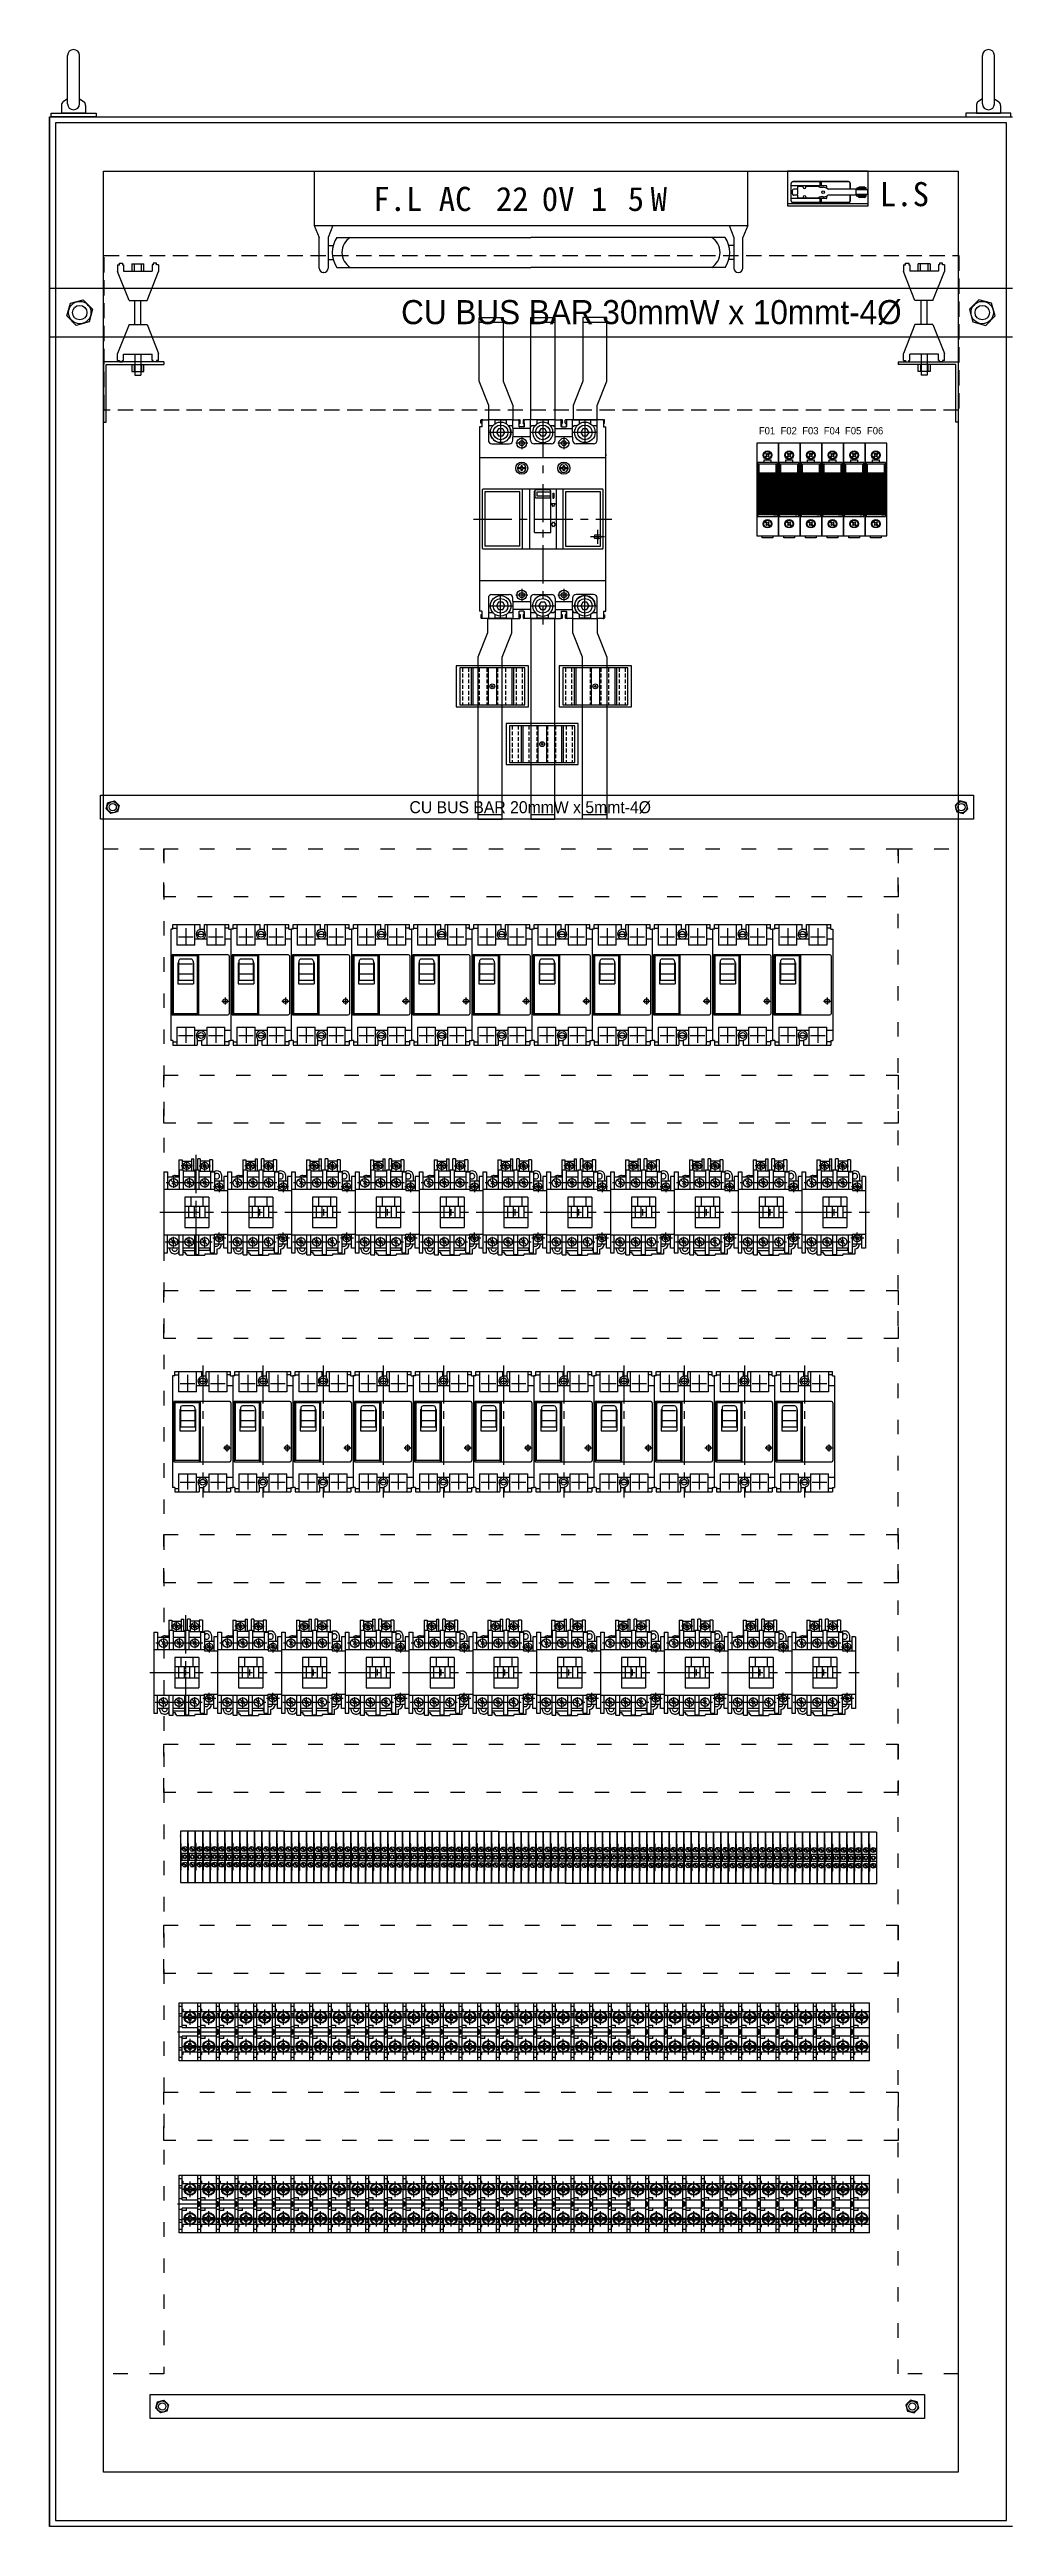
# Model space of a CAD drawing. Header units: millimetres. Extents: x 14879 to 38758, y -20740 to 1136.
# Drawn here: x 35717 to 36517, y -7903 to -5847 of the extents above; entities that cross this region are included whole.
import ezdxf
from ezdxf.enums import TextEntityAlignment as Align

# ---------------------------------------------------------------- set-up
doc = ezdxf.new("R2010")
doc.units = ezdxf.units.MM
for name, pattern in [('ACAD_ISO03W100', [30, 12, -18]), ('CENTER', [50.8, 31.75, -6.35, 6.35, -6.35]), ('DASHED', [19.05, 12.7, -6.35]), ('DOT', [0.559539, 0, -0.27977, 0, -0.27977]), ('HIDDEN2', [4.7625, 3.175, -1.5875]), ('NON_PLOTING', [0]), ('PHANTOM', [63.5, 31.75, -6.35, 6.35, -6.35, 6.35, -6.35])]:
    doc.linetypes.add(name, pattern=pattern)
for name, color, linetype in [('0A', 7, 'Continuous'), ('0B', 6, 'Continuous'), ('0C', 3, 'Continuous'), ('0D', 2, 'Continuous'), ('1', 7, 'Continuous'), ('10', 6, 'CENTER'), ('F01_OUT', 6, 'Continuous'), ('F03_CNT', 1, 'CENTER'), ('F05_PRO', 4, 'Continuous'), ('F08_IMG', 2, 'PHANTOM'), ('TEXT', 3, 'Continuous'), ('图层1', 10, 'HIDDEN2')]:
    doc.layers.add(name, color=color, linetype=linetype)
doc.styles.get("Standard").update_dxf_attribs({"font": ''})
doc.styles.add('型式1', font='PMingLiU.ttf', dxfattribs={"width": 0.85, "height": 2})
doc.styles.get('Standard').set_extended_font_data('SimSun')

msp = doc.modelspace()

# ---------------------------------------------------------------- texts
for s, p in [('F.L AC', (35986.05, -5981.41)), ('22', (36087.95, -5981.41)), ('0V 1', (36126.05, -5981.41)), ('5', (36197.48, -5981.41)), ('W', (36216.52, -5981.41)), ('L.S', (36406.91, -5977.46))]:
    msp.add_text(s, height=20).set_placement(p)
at = {"attachment_point": 5}
for s, insert, char_height, width in [('{\\fPMingLiU|b0|i0|c136|p18;\\C5;CU BUS BAR \\fPMingLiU|b0|i0|c134|p18;30\\fPMingLiU|b0|i0|c136|p18;mmW x \\fPMingLiU|b0|i0|c134|p18;10\\fPMingLiU|b0|i0|c136|p18;mmt-\\fPMingLiU|b0|i0|c134|p18;4\\fPMingLiU|b0|i0|c136|p18;%%C}', (36217.11, -6065.75), 20, 909.4043), ('{\\fPMingLiU|b0|i0|c136|p18;\\C5;CU BUS BAR \\fPMingLiU|b0|i0|c134|p18;20\\fPMingLiU|b0|i0|c136|p18;mmW x \\fPMingLiU|b0|i0|c134|p18;5\\fPMingLiU|b0|i0|c136|p18;mmt-\\fPMingLiU|b0|i0|c134|p18;4\\fPMingLiU|b0|i0|c136|p18;%%C}', (36116.46, -6476.5), 10, 454.7021)]:
    msp.add_mtext(s, dxfattribs=dict(at, insert=insert, char_height=char_height, width=width))
at = {"layer": 'TEXT', "style": '型式1'}
for s, p in [('F01', (36313.19, -6163.82)), ('F02', (36331.19, -6163.82)), ('F03', (36349.19, -6163.82)), ('F04', (36367.13, -6163.82)), ('F05', (36384.76, -6163.82)), ('F06', (36402.99, -6163.82))]:
    msp.add_text(s, height=6, dxfattribs=at).set_placement(p, align=Align.MIDDLE_CENTER)

# ---------------------------------------------------------------- blocks, each defined once
blk = doc.blocks.new('歐規FUSE')
h = blk.add_hatch()
h.set_pattern_fill('ANSI31', color=5, scale=0.01, style=0)
h.set_pattern_definition([(45, (-188.019155, -125.580645), (-0.0224506403, 0.0224506403), [])])
h.paths.add_polyline_path([(2.1, -21.2), (15.8, -21.2), (15.8, 13.8), (2.1, 13.8)])
blk.add_line((2.1, 13.8), (15.8, 13.8))
at = {"color": 6}
blk.add_lwpolyline([(0, -38.5), (18, -38.5), (18, 38.5), (0, 38.5)], close=True, dxfattribs=at)
for points in [[(1, -22.5), (17, -22.5), (17, 22.5), (1, 22.5)], [(2.1, 21.3), (15.8, 21.3), (15.8, -21.2), (2.1, -21.2)], [(6.3, 24.5), (11.7, 24.5), (11.7, 22.5), (6.3, 22.5)]]:
    blk.add_lwpolyline(points, close=True)
at = {"color": 2}
for points in [[(9, 27.9), (7.7, 26.6), (7.1, 27.2), (8.4, 28.5)], [(8.4, 28.5), (7.5, 29.4), (8.1, 30), (9, 29.1)], [(9, 29.1), (10.3, 30.4), (10.9, 29.8), (9.6, 28.5)], [(9.6, 28.5), (10.5, 27.6), (9.9, 27), (9, 27.9)], [(9, -27.9), (7.7, -26.6), (7.1, -27.2), (8.4, -28.5)], [(8.4, -28.5), (7.5, -29.4), (8.1, -30), (9, -29.1)], [(9.6, -28.5), (10.5, -27.6), (9.9, -27), (9, -27.9)], [(9, -29.1), (10.3, -30.4), (10.9, -29.8), (9.6, -28.5)]]:
    blk.add_lwpolyline(points, dxfattribs=at)
at = {"color": 5}
blk.add_lwpolyline([(4.5, -38.5), (13.5, -38.5), (13.5, -40.3), (4.5, -40.3)], close=True, dxfattribs=at)
at = {"color": 2}
for centre, radius in [((9, 28.5), 3.5), ((9, 28.5), 3), ((9, -28.5), 3.5), ((9, -28.5), 3)]:
    blk.add_circle(centre, radius, dxfattribs=at)
at = {"color": 6}
blk.add_circle((9.3, 5.9), 1.4, dxfattribs=at)
at = {"color": 2, "insert": (9, -9.1), "char_height": 2.5, "width": 13.696, "attachment_point": 5}
blk.add_mtext('{\\fﾷsﾲￓﾩ\ufffaￅ￩|b0|i0|c136|p18;FUSE\\P\\PSFGN\\P\\H0.8x;500V~\\P10 x 38}', dxfattribs=at)
blk = doc.blocks.new('_OPEN30')
at = {"color": 0, "linetype": 'ByBlock', "lineweight": -2}
for p, q in [((-1, 0.267949), (0, 0)), ((0, 0), (-1, -0.267949)), ((0, 0), (-1, 0))]:
    blk.add_line(p, q, dxfattribs=at)

# ---------------------------------------------------------------- linework, layer by layer
for p, q in [((35732.11, -5892.42), (35732.11, -5852.42)), ((35742.11, -5892.42), (35742.11, -5852.42)), ((36492.11, -5892.42), (36492.11, -5852.42)), ((36502.11, -5892.42), (36502.11, -5852.42)), ((35727.11, -5893.77), (35727.11, -5900.34)), ((35747.11, -5900.34), (35727.11, -5900.34)), ((35747.11, -5900.34), (35727.11, -5900.34)), ((35727.11, -5900.34), (35747.11, -5900.34)), ((35727.11, -5900.34), (35747.11, -5900.34)), ((35732.11, -5888.44), (35728.37, -5890.86)), ((35742.11, -5888.44), (35745.86, -5890.86)), ((35747.11, -5893.77), (35747.11, -5900.34)), ((36515.83, -5900.34), (36478.4, -5900.34)), ((36478.4, -5900.34), (36478.4, -5903.36)), ((36487.11, -5893.77), (36487.11, -5900.34)), ((36487.11, -5900.34), (36507.11, -5900.34)), ((36487.11, -5900.34), (36507.11, -5900.34)), ((36507.11, -5900.34), (36487.11, -5900.34)), ((36507.11, -5900.34), (36487.11, -5900.34)), ((36492.11, -5888.44), (36488.37, -5890.86)), ((36502.11, -5888.44), (36505.86, -5890.86)), ((36507.11, -5893.77), (36507.11, -5900.34)), ((36515.83, -5903.36), (36515.83, -5900.34)), ((35717.11, -5903.36), (35717.11, -7858.36)), ((35717.11, -7903.36), (35717.11, -5903.36)), ((35717.11, -7903.36), (35717.11, -5903.36)), ((35717.11, -5903.36), (35717.11, -7858.36)), ((35717.11, -5903.36), (36517.11, -5903.36)), ((35717.11, -7903.36), (35717.11, -5903.36)), ((35717.11, -5903.36), (36517.11, -5903.36)), ((35717.11, -5903.36), (35717.11, -7858.36)), ((36512.11, -5908.36), (35722.11, -5908.36)), ((35722.11, -5908.36), (35722.11, -7898.36)), ((36478.4, -5903.36), (36515.83, -5903.36)), ((36512.11, -7898.36), (36512.11, -5908.36)), ((35762.11, -5948.36), (36472.11, -5948.36)), ((35762.11, -7858.36), (35762.11, -5948.36)), ((35937.11, -5948.36), (35937.11, -5993.36)), ((35937.11, -5948.36), (36297.11, -5948.36)), ((36297.11, -5993.36), (36297.11, -5948.36)), ((36397.21, -5948.36), (36330.31, -5948.36)), ((36330.31, -5948.36), (36330.31, -5977.18)), ((36397.21, -5977.18), (36397.21, -5948.36)), ((36472.11, -5948.36), (36472.11, -7858.36)), ((36330.31, -5975.18), (36397.21, -5975.18)), ((36330.31, -5977.18), (36397.21, -5977.18)), ((35937.11, -5993.36), (36297.11, -5993.36)), ((35937.11, -5993.36), (35941.12, -6003.36)), ((35952.53, -5993.36), (35948.52, -6003.36)), ((36281.7, -5993.36), (36285.71, -6003.36)), ((36297.11, -5993.36), (36293.11, -6003.36)), ((35941.12, -6029), (35941.12, -6003.36)), ((35948.52, -6003.36), (35948.52, -6029)), ((35948.52, -6009.99), (35952.84, -6009.99)), ((35948.52, -6021.73), (35952.84, -6021.73)), ((35955.81, -6003.36), (36117.11, -6003.36)), ((36278.42, -6003.36), (36117.11, -6003.36)), ((36285.71, -6009.99), (36281.38, -6009.99)), ((36285.71, -6021.73), (36281.38, -6021.73)), ((36285.71, -6003.36), (36285.71, -6029)), ((36293.11, -6029), (36293.11, -6003.36)), ((35945.02, -6032.5), (35944.62, -6032.5)), ((35955.81, -6028.36), (36117.11, -6028.36)), ((36278.42, -6028.36), (36117.11, -6028.36)), ((36289.21, -6032.5), (36289.61, -6032.5)), ((35717.11, -6085.75), (35717.11, -6045.75)), ((35717.11, -6045.75), (35717.11, -6085.75)), ((35717.11, -6085.75), (35717.11, -6045.75)), ((36517.11, -6045.75), (35717.11, -6045.75)), ((35717.11, -6045.75), (35717.11, -6085.75)), ((35717.11, -6085.75), (36517.11, -6085.75)), ((36114.94, -6359), (36054.94, -6359)), ((36054.94, -6359), (36054.94, -6393)), ((36111.94, -6360.7), (36057.94, -6360.7)), ((36057.94, -6360.7), (36057.94, -6391.3)), ((36067.41, -6360.7), (36067.41, -6391.3)), ((36068.78, -6360.7), (36068.78, -6391.3)), ((36081.47, -6360.7), (36081.47, -6391.3)), ((36088.42, -6360.7), (36088.42, -6391.3)), ((36101.11, -6360.7), (36101.11, -6391.3)), ((36102.48, -6360.7), (36102.48, -6391.3)), ((36111.94, -6391.3), (36111.94, -6360.7)), ((36114.94, -6393), (36114.94, -6359)), ((36200.58, -6359), (36140.58, -6359)), ((36140.58, -6359), (36140.58, -6393)), ((36197.58, -6360.7), (36143.58, -6360.7)), ((36143.58, -6360.7), (36143.58, -6391.3)), ((36153.04, -6360.7), (36153.04, -6391.3)), ((36154.42, -6360.7), (36154.42, -6391.3)), ((36167.11, -6360.7), (36167.11, -6391.3)), ((36174.05, -6360.7), (36174.05, -6391.3)), ((36186.75, -6360.7), (36186.75, -6391.3)), ((36188.12, -6360.7), (36188.12, -6391.3)), ((36197.58, -6391.3), (36197.58, -6360.7)), ((36200.58, -6393), (36200.58, -6359)), ((36054.94, -6393), (36114.94, -6393)), ((36057.94, -6391.3), (36111.94, -6391.3)), ((36085.94, -6376), (36083.94, -6376)), ((36084.94, -6377), (36084.94, -6375)), ((36084.94, -6376), (36084.94, -6377)), ((36084.94, -6376), (36085.94, -6376)), ((36140.58, -6393), (36200.58, -6393)), ((36143.58, -6391.3), (36197.58, -6391.3)), ((36171.58, -6376), (36169.58, -6376)), ((36170.58, -6377), (36170.58, -6375)), ((36170.58, -6376), (36170.58, -6377)), ((36170.58, -6376), (36171.58, -6376)), ((36156.39, -6406.95), (36096.39, -6406.95)), ((36096.39, -6406.95), (36096.39, -6440.95)), ((36153.39, -6408.65), (36099.39, -6408.65)), ((36099.39, -6408.65), (36099.39, -6439.25)), ((36108.85, -6408.65), (36108.85, -6439.25)), ((36110.23, -6408.65), (36110.23, -6439.25)), ((36122.92, -6408.65), (36122.92, -6439.25)), ((36129.86, -6408.65), (36129.86, -6439.25)), ((36142.55, -6408.65), (36142.55, -6439.25)), ((36143.93, -6408.65), (36143.93, -6439.25)), ((36153.39, -6439.25), (36153.39, -6408.65)), ((36156.39, -6440.95), (36156.39, -6406.95)), ((36127.39, -6423.95), (36125.39, -6423.95)), ((36126.39, -6424.95), (36126.39, -6422.95)), ((36126.39, -6423.95), (36126.39, -6424.95)), ((36126.39, -6423.95), (36127.39, -6423.95)), ((36096.39, -6440.95), (36156.39, -6440.95)), ((36099.39, -6439.25), (36153.39, -6439.25)), ((35759.6, -6466.31), (36484.69, -6466.31)), ((35759.6, -6486.31), (35759.6, -6466.31)), ((36484.69, -6466.31), (36484.69, -6486.31)), ((36484.69, -6486.31), (35759.6, -6486.31)), ((35800.77, -7793.81), (36443.9, -7793.81)), ((35800.77, -7813.81), (35800.77, -7793.81)), ((36443.9, -7793.81), (36443.9, -7813.81)), ((36443.9, -7813.81), (35800.77, -7813.81)), ((35717.11, -7858.36), (35717.11, -7903.36)), ((35717.11, -7858.36), (35717.11, -7903.36)), ((35717.11, -7858.36), (35717.11, -7903.36)), ((36472.11, -7858.36), (35762.11, -7858.36)), ((36512.11, -7898.36), (36512.11, -7858.36)), ((36517.11, -7903.36), (35717.11, -7903.36)), ((35722.11, -7898.36), (36512.11, -7898.36))]:
    msp.add_line(p, q)
at = {"color": 7, "linetype": 'Continuous'}
for p, q in [((36333.23, -5972.95), (36333.23, -5958.6)), ((36333.35, -5972.98), (36333.35, -5958.58)), ((36362.33, -5960.48), (36333.35, -5960.48)), ((36380.9, -5957.18), (36334.75, -5957.18)), ((36380.87, -5957.05), (36334.78, -5957.05)), ((36338.82, -5960.73), (36343.32, -5960.73)), ((36338.82, -5963.28), (36338.82, -5960.73)), ((36343.03, -5960.68), (36343.03, -5960.48)), ((36345.63, -5960.68), (36343.03, -5960.68)), ((36343.32, -5961.78), (36343.32, -5960.68)), ((36345.32, -5961.78), (36345.32, -5960.68)), ((36345.32, -5960.73), (36355.51, -5960.73)), ((36345.63, -5960.68), (36345.63, -5960.48)), ((36350.57, -5960.68), (36350.57, -5960.48)), ((36353.17, -5960.68), (36350.57, -5960.68)), ((36353.17, -5960.68), (36353.17, -5960.48)), ((36357.24, -5959.88), (36357.24, -5957.78)), ((36357.79, -5961.78), (36359.82, -5961.78)), ((36358.35, -5959.88), (36358.35, -5957.78)), ((36362.83, -5962.58), (36362.83, -5960.98)), ((36382.3, -5963.23), (36382.3, -5958.58)), ((36382.42, -5963.23), (36382.42, -5958.6)), ((36394.57, -5961.73), (36389.57, -5961.73)), ((36389.57, -5962.23), (36389.57, -5961.73)), ((36394.57, -5962.23), (36394.57, -5961.73)), ((36362.33, -5971.08), (36333.35, -5971.08)), ((36334.39, -5967.28), (36334.39, -5964.28)), ((36380.9, -5974.38), (36334.75, -5974.38)), ((36380.87, -5974.5), (36334.78, -5974.5)), ((36338.82, -5963.28), (36335.39, -5963.28)), ((36338.82, -5968.28), (36335.39, -5968.28)), ((36338.82, -5967.58), (36338.82, -5963.98)), ((36338.82, -5970.83), (36338.82, -5968.28)), ((36343.32, -5970.83), (36338.82, -5970.83)), ((36343.03, -5971.08), (36343.03, -5970.88)), ((36345.63, -5970.88), (36343.03, -5970.88)), ((36343.32, -5969.78), (36343.32, -5970.88)), ((36345.32, -5969.78), (36345.32, -5970.88)), ((36355.51, -5970.83), (36345.32, -5970.83)), ((36345.63, -5971.08), (36345.63, -5970.88)), ((36353.17, -5970.88), (36350.57, -5970.88)), ((36350.57, -5971.08), (36350.57, -5970.88)), ((36353.17, -5971.08), (36353.17, -5970.88)), ((36357.24, -5973.78), (36357.24, -5971.68)), ((36359.82, -5969.78), (36357.79, -5969.78)), ((36358.35, -5973.78), (36358.35, -5971.68)), ((36362.83, -5970.58), (36362.83, -5968.97)), ((36395.67, -5963.23), (36364.26, -5963.23)), ((36395.67, -5968.33), (36364.26, -5968.33)), ((36382.3, -5972.98), (36382.3, -5968.33)), ((36382.42, -5972.95), (36382.42, -5968.33)), ((36387.32, -5967.78), (36387.32, -5963.78)), ((36396.82, -5963.78), (36387.32, -5963.78)), ((36396.82, -5967.78), (36387.32, -5967.78)), ((36395.82, -5963.33), (36388.32, -5963.33)), ((36388.32, -5963.78), (36388.32, -5963.33)), ((36388.32, -5968.23), (36388.32, -5967.78)), ((36395.82, -5968.23), (36388.32, -5968.23)), ((36395.67, -5962.23), (36388.47, -5962.23)), ((36388.47, -5963.23), (36388.47, -5962.23)), ((36388.47, -5969.33), (36388.47, -5968.33)), ((36395.67, -5969.33), (36388.47, -5969.33)), ((36394.5, -5970.23), (36389.63, -5970.23)), ((36395.67, -5963.33), (36395.67, -5962.23)), ((36395.67, -5969.33), (36395.67, -5968.23)), ((36395.82, -5963.78), (36395.82, -5963.33)), ((36395.82, -5968.23), (36395.82, -5967.78)), ((36396.82, -5967.78), (36396.82, -5963.78))]:
    msp.add_line(p, q, dxfattribs=at)
at = {"color": 3}
for p, q in [((35773.67, -6026.07), (35773.67, -6031.67)), ((35773.67, -6026.07), (35775.28, -6026.07)), ((35783.17, -6055.75), (35773.67, -6031.67)), ((35775.28, -6024.75), (35777.88, -6024.75)), ((35775.28, -6026.07), (35775.28, -6024.75)), ((35777.88, -6024.75), (35777.88, -6026.07)), ((35777.88, -6026.07), (35778.64, -6026.07)), ((35778.64, -6026.07), (35778.64, -6031.33)), ((35778.64, -6031.33), (35802.44, -6031.33)), ((35785.54, -6025.33), (35785.54, -6031.33)), ((35785.54, -6025.33), (35795.54, -6025.33)), ((35787.54, -6025.33), (35787.54, -6031.33)), ((35793.54, -6031.33), (35793.54, -6025.33)), ((35795.54, -6031.33), (35795.54, -6025.33)), ((35798.17, -6055.75), (35807.67, -6031.67)), ((35803.2, -6026.07), (35802.44, -6026.07)), ((35802.44, -6026.07), (35802.44, -6031.33)), ((35803.2, -6024.75), (35803.2, -6026.07)), ((35806.06, -6024.75), (35803.2, -6024.75)), ((35806.06, -6026.07), (35806.06, -6024.75)), ((35807.67, -6026.07), (35806.06, -6026.07)), ((35807.67, -6026.07), (35807.67, -6031.67)), ((35807.67, -6026.07), (35807.67, -6031.67)), ((36426.56, -6026.07), (36426.56, -6031.67)), ((36426.56, -6026.07), (36426.56, -6031.67)), ((36426.56, -6026.07), (36428.17, -6026.07)), ((36436.06, -6055.75), (36426.56, -6031.67)), ((36428.17, -6024.75), (36431.03, -6024.75)), ((36428.17, -6026.07), (36428.17, -6024.75)), ((36431.03, -6024.75), (36431.03, -6026.07)), ((36431.03, -6026.07), (36431.79, -6026.07)), ((36431.79, -6026.07), (36431.79, -6031.33)), ((36455.59, -6031.33), (36431.79, -6031.33)), ((36438.69, -6031.33), (36438.69, -6025.33)), ((36448.69, -6025.33), (36438.69, -6025.33)), ((36440.69, -6031.33), (36440.69, -6025.33)), ((36446.69, -6025.33), (36446.69, -6031.33)), ((36448.69, -6025.33), (36448.69, -6031.33)), ((36451.06, -6055.75), (36460.56, -6031.67)), ((36456.34, -6026.07), (36455.59, -6026.07)), ((36455.59, -6026.07), (36455.59, -6031.33)), ((36458.95, -6024.75), (36456.34, -6024.75)), ((36456.34, -6024.75), (36456.34, -6026.07)), ((36458.95, -6026.07), (36458.95, -6024.75)), ((36460.56, -6026.07), (36458.95, -6026.07)), ((36460.56, -6026.07), (36460.56, -6031.67)), ((35783.17, -6055.75), (35798.17, -6055.75)), ((35788.04, -6075.75), (35788.04, -6055.75)), ((35793.04, -6075.75), (35793.04, -6055.75)), ((36451.06, -6055.75), (36436.06, -6055.75)), ((36441.19, -6075.75), (36441.19, -6055.75)), ((36446.19, -6075.75), (36446.19, -6055.75)), ((35783.17, -6075.75), (35773.67, -6099.82)), ((35783.17, -6075.75), (35798.17, -6075.75)), ((35798.17, -6075.75), (35807.67, -6099.82)), ((36436.06, -6075.75), (36426.56, -6099.82)), ((36451.06, -6075.75), (36436.06, -6075.75)), ((36451.06, -6075.75), (36460.56, -6099.82)), ((35773.67, -6105.42), (35773.67, -6099.82)), ((35773.67, -6105.42), (35775.28, -6105.42)), ((35775.28, -6105.42), (35775.28, -6106.75)), ((35777.88, -6106.75), (35777.88, -6105.42)), ((35777.88, -6105.42), (35778.64, -6105.42)), ((35778.64, -6105.42), (35778.64, -6100.16)), ((35778.64, -6100.16), (35802.44, -6100.16)), ((35788.04, -6100.16), (35788.04, -6117.75)), ((35793.04, -6100.16), (35793.04, -6117.75)), ((35802.44, -6105.42), (35802.44, -6100.16)), ((35803.2, -6105.42), (35802.44, -6105.42)), ((35803.2, -6106.75), (35803.2, -6105.42)), ((35806.06, -6105.42), (35806.06, -6106.75)), ((35807.67, -6105.42), (35806.06, -6105.42)), ((35807.67, -6105.42), (35807.67, -6099.82)), ((35807.67, -6105.42), (35807.67, -6099.82)), ((36426.56, -6105.42), (36426.56, -6099.82)), ((36426.56, -6105.42), (36426.56, -6099.82)), ((36426.56, -6105.42), (36428.17, -6105.42)), ((36428.17, -6105.42), (36428.17, -6106.75)), ((36431.03, -6105.42), (36431.79, -6105.42)), ((36431.03, -6106.75), (36431.03, -6105.42)), ((36431.79, -6105.42), (36431.79, -6100.16)), ((36455.59, -6100.16), (36431.79, -6100.16)), ((36441.19, -6100.16), (36441.19, -6117.75)), ((36446.19, -6100.16), (36446.19, -6117.75)), ((36455.59, -6105.42), (36455.59, -6100.16)), ((36456.34, -6105.42), (36455.59, -6105.42)), ((36456.34, -6106.75), (36456.34, -6105.42)), ((36460.56, -6105.42), (36458.95, -6105.42)), ((36458.95, -6105.42), (36458.95, -6106.75)), ((36460.56, -6105.42), (36460.56, -6099.82)), ((35812.11, -6106.75), (35762.11, -6106.75)), ((35762.11, -6106.75), (35762.11, -6156.75)), ((35764.11, -6156.75), (35764.11, -6108.75)), ((35764.11, -6108.75), (35812.11, -6108.75)), ((35775.28, -6106.75), (35777.88, -6106.75)), ((35785.54, -6108.75), (35785.54, -6114.75)), ((35785.54, -6114.75), (35795.54, -6114.75)), ((35787.54, -6108.75), (35787.54, -6114.75)), ((35788.04, -6117.75), (35793.04, -6117.75)), ((35793.54, -6108.75), (35793.54, -6114.75)), ((35795.54, -6114.75), (35795.54, -6108.75)), ((35806.06, -6106.75), (35803.2, -6106.75)), ((35812.11, -6106.75), (35812.11, -6108.75)), ((36422.11, -6106.75), (36472.11, -6106.75)), ((36422.11, -6106.75), (36422.11, -6108.75)), ((36470.11, -6108.75), (36422.11, -6108.75)), ((36428.17, -6106.75), (36431.03, -6106.75)), ((36438.69, -6114.75), (36438.69, -6108.75)), ((36448.69, -6114.75), (36438.69, -6114.75)), ((36440.69, -6108.75), (36440.69, -6114.75)), ((36446.19, -6117.75), (36441.19, -6117.75)), ((36446.69, -6108.75), (36446.69, -6114.75)), ((36448.69, -6108.75), (36448.69, -6114.75)), ((36458.95, -6106.75), (36456.34, -6106.75)), ((36470.11, -6156.75), (36470.11, -6108.75)), ((36472.11, -6106.75), (36472.11, -6156.75)), ((35762.11, -6156.75), (35764.11, -6156.75)), ((36472.11, -6156.75), (36470.11, -6156.75)), ((35824.88, -7468.84), (35840.38, -7468.84)), ((35824.88, -7516.84), (35824.88, -7468.84)), ((35827.38, -7471.84), (35824.88, -7471.84)), ((35827.38, -7477.84), (35824.88, -7477.84)), ((35827.38, -7479.84), (35824.88, -7479.84)), ((35827.38, -7489.34), (35827.38, -7468.84)), ((35827.38, -7473.94), (35828.18, -7473.94)), ((35827.38, -7475.94), (35832.17, -7475.94)), ((35828.18, -7475.94), (35828.18, -7473.94)), ((35829.48, -7479.69), (35832.43, -7479.69)), ((35829.48, -7481.59), (35832.43, -7481.59)), ((35831.43, -7479.69), (35831.43, -7481.59)), ((35832.93, -7478.19), (35834.83, -7478.19)), ((35832.93, -7479.19), (35832.93, -7478.19)), ((35832.93, -7483.09), (35832.93, -7482.09)), ((35832.93, -7483.09), (35834.83, -7483.09)), ((35834.83, -7479.19), (35834.83, -7478.19)), ((35834.83, -7483.09), (35834.83, -7482.09)), ((35835.33, -7479.69), (35838.28, -7479.69)), ((35835.33, -7481.59), (35838.28, -7481.59)), ((35835.59, -7475.94), (35840.38, -7475.94)), ((35836.33, -7481.59), (35836.33, -7479.69)), ((35840.38, -7516.84), (35840.38, -7468.84)), ((35840.38, -7468.84), (35855.88, -7468.84)), ((35840.38, -7516.84), (35840.38, -7468.84)), ((35842.88, -7471.84), (35840.38, -7471.84)), ((35840.38, -7475.84), (35841.88, -7475.84)), ((35840.38, -7477.84), (35842.38, -7477.84)), ((35842.88, -7477.84), (35840.38, -7477.84)), ((35842.88, -7479.84), (35840.38, -7479.84)), ((35840.38, -7480.84), (35842.38, -7480.84)), ((35842.88, -7476.84), (35841.88, -7475.84)), ((35842.38, -7480.84), (35842.38, -7477.84)), ((35842.38, -7477.84), (35842.88, -7478.34)), ((35842.38, -7480.84), (35842.88, -7480.34)), ((35842.88, -7489.34), (35842.88, -7468.84)), ((35842.88, -7473.94), (35843.68, -7473.94)), ((35842.88, -7475.94), (35847.67, -7475.94)), ((35842.88, -7508.84), (35842.88, -7476.84)), ((35843.68, -7475.94), (35843.68, -7473.94)), ((35844.98, -7479.69), (35847.93, -7479.69)), ((35844.98, -7481.59), (35847.93, -7481.59)), ((35846.93, -7479.69), (35846.93, -7481.59)), ((35848.43, -7478.19), (35850.33, -7478.19)), ((35848.43, -7479.19), (35848.43, -7478.19)), ((35848.43, -7483.09), (35848.43, -7482.09)), ((35848.43, -7483.09), (35850.33, -7483.09)), ((35850.33, -7479.19), (35850.33, -7478.19)), ((35850.33, -7483.09), (35850.33, -7482.09)), ((35850.83, -7479.69), (35853.78, -7479.69)), ((35850.83, -7481.59), (35853.78, -7481.59)), ((35851.09, -7475.94), (35855.88, -7475.94)), ((35851.83, -7481.59), (35851.83, -7479.69)), ((35855.88, -7516.84), (35855.88, -7468.84)), ((35855.88, -7468.84), (35871.38, -7468.84)), ((35855.88, -7516.84), (35855.88, -7468.84)), ((35858.38, -7471.84), (35855.88, -7471.84)), ((35855.88, -7475.84), (35857.38, -7475.84)), ((35855.88, -7477.84), (35857.88, -7477.84)), ((35858.38, -7477.84), (35855.88, -7477.84)), ((35858.38, -7479.84), (35855.88, -7479.84)), ((35855.88, -7480.84), (35857.88, -7480.84)), ((35858.38, -7476.84), (35857.38, -7475.84)), ((35857.88, -7480.84), (35857.88, -7477.84)), ((35857.88, -7477.84), (35858.38, -7478.34)), ((35857.88, -7480.84), (35858.38, -7480.34)), ((35858.38, -7489.34), (35858.38, -7468.84)), ((35858.38, -7473.94), (35859.18, -7473.94)), ((35858.38, -7475.94), (35863.17, -7475.94)), ((35858.38, -7508.84), (35858.38, -7476.84)), ((35859.18, -7475.94), (35859.18, -7473.94)), ((35860.48, -7479.69), (35863.43, -7479.69)), ((35860.48, -7481.59), (35863.43, -7481.59)), ((35862.43, -7479.69), (35862.43, -7481.59)), ((35863.93, -7478.19), (35865.83, -7478.19)), ((35863.93, -7479.19), (35863.93, -7478.19)), ((35863.93, -7483.09), (35863.93, -7482.09)), ((35863.93, -7483.09), (35865.83, -7483.09)), ((35865.83, -7479.19), (35865.83, -7478.19)), ((35865.83, -7483.09), (35865.83, -7482.09)), ((35866.33, -7479.69), (35869.28, -7479.69)), ((35866.33, -7481.59), (35869.28, -7481.59)), ((35866.59, -7475.94), (35871.38, -7475.94)), ((35867.33, -7481.59), (35867.33, -7479.69)), ((35871.38, -7516.84), (35871.38, -7468.84)), ((35871.38, -7468.84), (35886.88, -7468.84)), ((35871.38, -7516.84), (35871.38, -7468.84)), ((35873.88, -7471.84), (35871.38, -7471.84)), ((35871.38, -7475.84), (35872.88, -7475.84)), ((35871.38, -7477.84), (35873.38, -7477.84)), ((35873.88, -7477.84), (35871.38, -7477.84)), ((35873.88, -7479.84), (35871.38, -7479.84)), ((35871.38, -7480.84), (35873.38, -7480.84)), ((35873.88, -7476.84), (35872.88, -7475.84)), ((35873.38, -7480.84), (35873.38, -7477.84)), ((35873.38, -7477.84), (35873.88, -7478.34)), ((35873.38, -7480.84), (35873.88, -7480.34)), ((35873.88, -7489.34), (35873.88, -7468.84)), ((35873.88, -7473.94), (35874.68, -7473.94)), ((35873.88, -7475.94), (35878.67, -7475.94)), ((35873.88, -7508.84), (35873.88, -7476.84)), ((35874.68, -7475.94), (35874.68, -7473.94)), ((35875.98, -7479.69), (35878.93, -7479.69)), ((35875.98, -7481.59), (35878.93, -7481.59)), ((35877.93, -7479.69), (35877.93, -7481.59)), ((35879.43, -7478.19), (35881.33, -7478.19)), ((35879.43, -7479.19), (35879.43, -7478.19)), ((35879.43, -7483.09), (35879.43, -7482.09)), ((35879.43, -7483.09), (35881.33, -7483.09)), ((35881.33, -7479.19), (35881.33, -7478.19)), ((35881.33, -7483.09), (35881.33, -7482.09)), ((35881.83, -7479.69), (35884.78, -7479.69)), ((35881.83, -7481.59), (35884.78, -7481.59)), ((35882.09, -7475.94), (35886.88, -7475.94)), ((35882.83, -7481.59), (35882.83, -7479.69)), ((35886.88, -7516.84), (35886.88, -7468.84)), ((35886.88, -7468.84), (35902.38, -7468.84)), ((35886.88, -7516.84), (35886.88, -7468.84)), ((35889.38, -7471.84), (35886.88, -7471.84)), ((35886.88, -7475.84), (35888.38, -7475.84)), ((35886.88, -7477.84), (35888.88, -7477.84)), ((35889.38, -7477.84), (35886.88, -7477.84)), ((35889.38, -7479.84), (35886.88, -7479.84)), ((35886.88, -7480.84), (35888.88, -7480.84)), ((35889.38, -7476.84), (35888.38, -7475.84)), ((35888.88, -7480.84), (35888.88, -7477.84)), ((35888.88, -7477.84), (35889.38, -7478.34)), ((35888.88, -7480.84), (35889.38, -7480.34)), ((35889.38, -7489.34), (35889.38, -7468.84)), ((35889.38, -7473.94), (35890.18, -7473.94)), ((35889.38, -7475.94), (35894.17, -7475.94)), ((35889.38, -7508.84), (35889.38, -7476.84)), ((35890.18, -7475.94), (35890.18, -7473.94)), ((35891.48, -7479.69), (35894.43, -7479.69)), ((35891.48, -7481.59), (35894.43, -7481.59)), ((35893.43, -7479.69), (35893.43, -7481.59)), ((35894.93, -7478.19), (35896.83, -7478.19)), ((35894.93, -7479.19), (35894.93, -7478.19)), ((35894.93, -7483.09), (35894.93, -7482.09)), ((35894.93, -7483.09), (35896.83, -7483.09)), ((35896.83, -7479.19), (35896.83, -7478.19)), ((35896.83, -7483.09), (35896.83, -7482.09)), ((35897.33, -7479.69), (35900.28, -7479.69)), ((35897.33, -7481.59), (35900.28, -7481.59)), ((35897.59, -7475.94), (35902.38, -7475.94)), ((35898.33, -7481.59), (35898.33, -7479.69)), ((35902.38, -7516.84), (35902.38, -7468.84)), ((35902.38, -7468.84), (35917.88, -7468.84)), ((35902.38, -7516.84), (35902.38, -7468.84)), ((35904.88, -7471.84), (35902.38, -7471.84)), ((35902.38, -7475.84), (35903.88, -7475.84)), ((35902.38, -7477.84), (35904.38, -7477.84)), ((35904.88, -7477.84), (35902.38, -7477.84)), ((35904.88, -7479.84), (35902.38, -7479.84)), ((35902.38, -7480.84), (35904.38, -7480.84)), ((35904.88, -7476.84), (35903.88, -7475.84)), ((35904.38, -7480.84), (35904.38, -7477.84)), ((35904.38, -7477.84), (35904.88, -7478.34)), ((35904.38, -7480.84), (35904.88, -7480.34)), ((35904.88, -7489.34), (35904.88, -7468.84)), ((35904.88, -7473.94), (35905.68, -7473.94)), ((35904.88, -7475.94), (35909.67, -7475.94)), ((35904.88, -7508.84), (35904.88, -7476.84)), ((35905.68, -7475.94), (35905.68, -7473.94)), ((35906.98, -7479.69), (35909.93, -7479.69)), ((35906.98, -7481.59), (35909.93, -7481.59)), ((35908.93, -7479.69), (35908.93, -7481.59)), ((35910.43, -7478.19), (35912.33, -7478.19)), ((35910.43, -7479.19), (35910.43, -7478.19)), ((35910.43, -7483.09), (35910.43, -7482.09)), ((35910.43, -7483.09), (35912.33, -7483.09)), ((35912.33, -7479.19), (35912.33, -7478.19)), ((35912.33, -7483.09), (35912.33, -7482.09)), ((35912.83, -7479.69), (35915.78, -7479.69)), ((35912.83, -7481.59), (35915.78, -7481.59)), ((35913.09, -7475.94), (35917.88, -7475.94)), ((35913.83, -7481.59), (35913.83, -7479.69)), ((35917.88, -7516.84), (35917.88, -7468.84)), ((35917.88, -7468.84), (35933.38, -7468.84)), ((35917.88, -7516.84), (35917.88, -7468.84)), ((35920.38, -7471.84), (35917.88, -7471.84)), ((35917.88, -7475.84), (35919.38, -7475.84)), ((35917.88, -7477.84), (35919.88, -7477.84)), ((35920.38, -7477.84), (35917.88, -7477.84)), ((35920.38, -7479.84), (35917.88, -7479.84)), ((35917.88, -7480.84), (35919.88, -7480.84)), ((35920.38, -7476.84), (35919.38, -7475.84)), ((35919.88, -7480.84), (35919.88, -7477.84)), ((35919.88, -7477.84), (35920.38, -7478.34)), ((35919.88, -7480.84), (35920.38, -7480.34)), ((35920.38, -7489.34), (35920.38, -7468.84)), ((35920.38, -7473.94), (35921.18, -7473.94)), ((35920.38, -7475.94), (35925.17, -7475.94)), ((35920.38, -7508.84), (35920.38, -7476.84)), ((35921.18, -7475.94), (35921.18, -7473.94)), ((35922.48, -7479.69), (35925.43, -7479.69)), ((35922.48, -7481.59), (35925.43, -7481.59)), ((35924.43, -7479.69), (35924.43, -7481.59)), ((35925.93, -7478.19), (35927.83, -7478.19)), ((35925.93, -7479.19), (35925.93, -7478.19)), ((35925.93, -7483.09), (35925.93, -7482.09)), ((35925.93, -7483.09), (35927.83, -7483.09)), ((35927.83, -7479.19), (35927.83, -7478.19)), ((35927.83, -7483.09), (35927.83, -7482.09)), ((35928.33, -7479.69), (35931.28, -7479.69)), ((35928.33, -7481.59), (35931.28, -7481.59)), ((35928.59, -7475.94), (35933.38, -7475.94)), ((35929.33, -7481.59), (35929.33, -7479.69)), ((35933.38, -7516.84), (35933.38, -7468.84)), ((35933.38, -7468.84), (35948.88, -7468.84)), ((35933.38, -7516.84), (35933.38, -7468.84)), ((35935.88, -7471.84), (35933.38, -7471.84)), ((35933.38, -7475.84), (35934.88, -7475.84)), ((35933.38, -7477.84), (35935.38, -7477.84)), ((35935.88, -7477.84), (35933.38, -7477.84)), ((35935.88, -7479.84), (35933.38, -7479.84)), ((35933.38, -7480.84), (35935.38, -7480.84)), ((35935.88, -7476.84), (35934.88, -7475.84)), ((35935.38, -7480.84), (35935.38, -7477.84)), ((35935.38, -7477.84), (35935.88, -7478.34)), ((35935.38, -7480.84), (35935.88, -7480.34)), ((35935.88, -7489.34), (35935.88, -7468.84)), ((35935.88, -7473.94), (35936.68, -7473.94)), ((35935.88, -7475.94), (35940.67, -7475.94)), ((35935.88, -7508.84), (35935.88, -7476.84)), ((35936.68, -7475.94), (35936.68, -7473.94)), ((35937.98, -7479.69), (35940.93, -7479.69)), ((35937.98, -7481.59), (35940.93, -7481.59)), ((35939.93, -7479.69), (35939.93, -7481.59)), ((35941.43, -7478.19), (35943.33, -7478.19)), ((35941.43, -7479.19), (35941.43, -7478.19)), ((35941.43, -7483.09), (35941.43, -7482.09)), ((35941.43, -7483.09), (35943.33, -7483.09)), ((35943.33, -7479.19), (35943.33, -7478.19)), ((35943.33, -7483.09), (35943.33, -7482.09)), ((35943.83, -7479.69), (35946.78, -7479.69)), ((35943.83, -7481.59), (35946.78, -7481.59)), ((35944.09, -7475.94), (35948.88, -7475.94)), ((35944.83, -7481.59), (35944.83, -7479.69)), ((35948.88, -7516.84), (35948.88, -7468.84)), ((35948.88, -7468.84), (35964.38, -7468.84)), ((35948.88, -7516.84), (35948.88, -7468.84)), ((35951.38, -7471.84), (35948.88, -7471.84)), ((35948.88, -7475.84), (35950.38, -7475.84)), ((35948.88, -7477.84), (35950.88, -7477.84)), ((35951.38, -7477.84), (35948.88, -7477.84)), ((35951.38, -7479.84), (35948.88, -7479.84)), ((35948.88, -7480.84), (35950.88, -7480.84)), ((35951.38, -7476.84), (35950.38, -7475.84)), ((35950.88, -7480.84), (35950.88, -7477.84)), ((35950.88, -7477.84), (35951.38, -7478.34)), ((35950.88, -7480.84), (35951.38, -7480.34)), ((35951.38, -7489.34), (35951.38, -7468.84)), ((35951.38, -7473.94), (35952.18, -7473.94)), ((35951.38, -7475.94), (35956.17, -7475.94)), ((35951.38, -7508.84), (35951.38, -7476.84)), ((35952.18, -7475.94), (35952.18, -7473.94)), ((35953.48, -7479.69), (35956.43, -7479.69)), ((35953.48, -7481.59), (35956.43, -7481.59)), ((35955.43, -7479.69), (35955.43, -7481.59)), ((35956.93, -7478.19), (35958.83, -7478.19)), ((35956.93, -7479.19), (35956.93, -7478.19)), ((35956.93, -7483.09), (35956.93, -7482.09)), ((35956.93, -7483.09), (35958.83, -7483.09)), ((35958.83, -7479.19), (35958.83, -7478.19)), ((35958.83, -7483.09), (35958.83, -7482.09)), ((35959.33, -7479.69), (35962.28, -7479.69)), ((35959.33, -7481.59), (35962.28, -7481.59)), ((35959.59, -7475.94), (35964.38, -7475.94)), ((35960.33, -7481.59), (35960.33, -7479.69)), ((35964.38, -7516.84), (35964.38, -7468.84)), ((35964.38, -7468.84), (35979.88, -7468.84)), ((35964.38, -7516.84), (35964.38, -7468.84)), ((35966.88, -7471.84), (35964.38, -7471.84)), ((35964.38, -7475.84), (35965.88, -7475.84)), ((35964.38, -7477.84), (35966.38, -7477.84)), ((35966.88, -7477.84), (35964.38, -7477.84)), ((35966.88, -7479.84), (35964.38, -7479.84)), ((35964.38, -7480.84), (35966.38, -7480.84)), ((35966.88, -7476.84), (35965.88, -7475.84)), ((35966.38, -7480.84), (35966.38, -7477.84)), ((35966.38, -7477.84), (35966.88, -7478.34)), ((35966.38, -7480.84), (35966.88, -7480.34)), ((35966.88, -7489.34), (35966.88, -7468.84)), ((35966.88, -7473.94), (35967.68, -7473.94)), ((35966.88, -7475.94), (35971.67, -7475.94)), ((35966.88, -7508.84), (35966.88, -7476.84)), ((35967.68, -7475.94), (35967.68, -7473.94)), ((35968.98, -7479.69), (35971.93, -7479.69)), ((35968.98, -7481.59), (35971.93, -7481.59)), ((35970.93, -7479.69), (35970.93, -7481.59)), ((35972.43, -7478.19), (35974.33, -7478.19)), ((35972.43, -7479.19), (35972.43, -7478.19)), ((35972.43, -7483.09), (35972.43, -7482.09)), ((35972.43, -7483.09), (35974.33, -7483.09)), ((35974.33, -7479.19), (35974.33, -7478.19)), ((35974.33, -7483.09), (35974.33, -7482.09)), ((35974.83, -7479.69), (35977.78, -7479.69)), ((35974.83, -7481.59), (35977.78, -7481.59)), ((35975.09, -7475.94), (35979.88, -7475.94)), ((35975.83, -7481.59), (35975.83, -7479.69)), ((35979.88, -7516.84), (35979.88, -7468.84)), ((35979.88, -7468.84), (35995.38, -7468.84)), ((35979.88, -7516.84), (35979.88, -7468.84)), ((35982.38, -7471.84), (35979.88, -7471.84)), ((35979.88, -7475.84), (35981.38, -7475.84)), ((35979.88, -7477.84), (35981.88, -7477.84)), ((35982.38, -7477.84), (35979.88, -7477.84)), ((35982.38, -7479.84), (35979.88, -7479.84)), ((35979.88, -7480.84), (35981.88, -7480.84)), ((35982.38, -7476.84), (35981.38, -7475.84)), ((35981.88, -7480.84), (35981.88, -7477.84)), ((35981.88, -7477.84), (35982.38, -7478.34)), ((35981.88, -7480.84), (35982.38, -7480.34)), ((35982.38, -7489.34), (35982.38, -7468.84)), ((35982.38, -7473.94), (35983.18, -7473.94)), ((35982.38, -7475.94), (35987.17, -7475.94)), ((35982.38, -7508.84), (35982.38, -7476.84)), ((35983.18, -7475.94), (35983.18, -7473.94)), ((35984.48, -7479.69), (35987.43, -7479.69)), ((35984.48, -7481.59), (35987.43, -7481.59)), ((35986.43, -7479.69), (35986.43, -7481.59)), ((35987.93, -7478.19), (35989.83, -7478.19)), ((35987.93, -7479.19), (35987.93, -7478.19)), ((35987.93, -7483.09), (35987.93, -7482.09)), ((35987.93, -7483.09), (35989.83, -7483.09)), ((35989.83, -7479.19), (35989.83, -7478.19)), ((35989.83, -7483.09), (35989.83, -7482.09)), ((35990.33, -7479.69), (35993.28, -7479.69)), ((35990.33, -7481.59), (35993.28, -7481.59)), ((35990.59, -7475.94), (35995.38, -7475.94)), ((35991.33, -7481.59), (35991.33, -7479.69)), ((35995.38, -7516.84), (35995.38, -7468.84)), ((35995.38, -7468.84), (36010.88, -7468.84)), ((35995.38, -7516.84), (35995.38, -7468.84)), ((35997.88, -7471.84), (35995.38, -7471.84)), ((35995.38, -7475.84), (35996.88, -7475.84)), ((35995.38, -7477.84), (35997.38, -7477.84)), ((35997.88, -7477.84), (35995.38, -7477.84)), ((35997.88, -7479.84), (35995.38, -7479.84)), ((35995.38, -7480.84), (35997.38, -7480.84)), ((35997.88, -7476.84), (35996.88, -7475.84)), ((35997.38, -7480.84), (35997.38, -7477.84)), ((35997.38, -7477.84), (35997.88, -7478.34)), ((35997.38, -7480.84), (35997.88, -7480.34)), ((35997.88, -7489.34), (35997.88, -7468.84)), ((35997.88, -7473.94), (35998.68, -7473.94)), ((35997.88, -7475.94), (36002.67, -7475.94)), ((35997.88, -7508.84), (35997.88, -7476.84)), ((35998.68, -7475.94), (35998.68, -7473.94)), ((35999.98, -7479.69), (36002.93, -7479.69)), ((35999.98, -7481.59), (36002.93, -7481.59)), ((36001.93, -7479.69), (36001.93, -7481.59)), ((36003.43, -7478.19), (36005.33, -7478.19)), ((36003.43, -7479.19), (36003.43, -7478.19)), ((36003.43, -7483.09), (36003.43, -7482.09)), ((36003.43, -7483.09), (36005.33, -7483.09)), ((36005.33, -7479.19), (36005.33, -7478.19)), ((36005.33, -7483.09), (36005.33, -7482.09)), ((36005.83, -7479.69), (36008.78, -7479.69)), ((36005.83, -7481.59), (36008.78, -7481.59)), ((36006.09, -7475.94), (36010.88, -7475.94)), ((36006.83, -7481.59), (36006.83, -7479.69)), ((36010.88, -7516.84), (36010.88, -7468.84)), ((36010.88, -7468.84), (36026.38, -7468.84)), ((36010.88, -7516.84), (36010.88, -7468.84)), ((36013.38, -7471.84), (36010.88, -7471.84)), ((36010.88, -7475.84), (36012.38, -7475.84)), ((36010.88, -7477.84), (36012.88, -7477.84)), ((36013.38, -7477.84), (36010.88, -7477.84)), ((36013.38, -7479.84), (36010.88, -7479.84)), ((36010.88, -7480.84), (36012.88, -7480.84)), ((36013.38, -7476.84), (36012.38, -7475.84)), ((36012.88, -7480.84), (36012.88, -7477.84)), ((36012.88, -7477.84), (36013.38, -7478.34)), ((36012.88, -7480.84), (36013.38, -7480.34)), ((36013.38, -7489.34), (36013.38, -7468.84)), ((36013.38, -7473.94), (36014.18, -7473.94)), ((36013.38, -7475.94), (36018.17, -7475.94)), ((36013.38, -7508.84), (36013.38, -7476.84)), ((36014.18, -7475.94), (36014.18, -7473.94)), ((36015.48, -7479.69), (36018.43, -7479.69)), ((36015.48, -7481.59), (36018.43, -7481.59)), ((36017.43, -7479.69), (36017.43, -7481.59)), ((36018.93, -7478.19), (36020.83, -7478.19)), ((36018.93, -7479.19), (36018.93, -7478.19)), ((36018.93, -7483.09), (36018.93, -7482.09)), ((36018.93, -7483.09), (36020.83, -7483.09)), ((36020.83, -7479.19), (36020.83, -7478.19)), ((36020.83, -7483.09), (36020.83, -7482.09)), ((36021.33, -7479.69), (36024.28, -7479.69)), ((36021.33, -7481.59), (36024.28, -7481.59)), ((36021.59, -7475.94), (36026.38, -7475.94)), ((36022.33, -7481.59), (36022.33, -7479.69)), ((36026.38, -7516.84), (36026.38, -7468.84)), ((36026.38, -7468.84), (36041.88, -7468.84)), ((36026.38, -7516.84), (36026.38, -7468.84)), ((36028.88, -7471.84), (36026.38, -7471.84)), ((36026.38, -7475.84), (36027.88, -7475.84)), ((36026.38, -7477.84), (36028.38, -7477.84)), ((36028.88, -7477.84), (36026.38, -7477.84)), ((36028.88, -7479.84), (36026.38, -7479.84)), ((36026.38, -7480.84), (36028.38, -7480.84)), ((36028.88, -7476.84), (36027.88, -7475.84)), ((36028.38, -7480.84), (36028.38, -7477.84)), ((36028.38, -7477.84), (36028.88, -7478.34)), ((36028.38, -7480.84), (36028.88, -7480.34)), ((36028.88, -7489.34), (36028.88, -7468.84)), ((36028.88, -7473.94), (36029.68, -7473.94)), ((36028.88, -7475.94), (36033.67, -7475.94)), ((36028.88, -7508.84), (36028.88, -7476.84)), ((36029.68, -7475.94), (36029.68, -7473.94)), ((36030.98, -7479.69), (36033.93, -7479.69)), ((36030.98, -7481.59), (36033.93, -7481.59)), ((36032.93, -7479.69), (36032.93, -7481.59)), ((36034.43, -7478.19), (36036.33, -7478.19)), ((36034.43, -7479.19), (36034.43, -7478.19)), ((36034.43, -7483.09), (36034.43, -7482.09)), ((36034.43, -7483.09), (36036.33, -7483.09)), ((36036.33, -7479.19), (36036.33, -7478.19)), ((36036.33, -7483.09), (36036.33, -7482.09)), ((36036.83, -7479.69), (36039.78, -7479.69)), ((36036.83, -7481.59), (36039.78, -7481.59)), ((36037.09, -7475.94), (36041.88, -7475.94)), ((36037.83, -7481.59), (36037.83, -7479.69)), ((36041.88, -7516.84), (36041.88, -7468.84)), ((36041.88, -7468.84), (36057.38, -7468.84)), ((36041.88, -7516.84), (36041.88, -7468.84)), ((36044.38, -7471.84), (36041.88, -7471.84)), ((36041.88, -7475.84), (36043.38, -7475.84)), ((36041.88, -7477.84), (36043.88, -7477.84)), ((36044.38, -7477.84), (36041.88, -7477.84)), ((36044.38, -7479.84), (36041.88, -7479.84)), ((36041.88, -7480.84), (36043.88, -7480.84)), ((36044.38, -7476.84), (36043.38, -7475.84)), ((36043.88, -7480.84), (36043.88, -7477.84)), ((36043.88, -7477.84), (36044.38, -7478.34)), ((36043.88, -7480.84), (36044.38, -7480.34)), ((36044.38, -7489.34), (36044.38, -7468.84)), ((36044.38, -7473.94), (36045.18, -7473.94)), ((36044.38, -7475.94), (36049.17, -7475.94)), ((36044.38, -7508.84), (36044.38, -7476.84)), ((36045.18, -7475.94), (36045.18, -7473.94)), ((36046.48, -7479.69), (36049.43, -7479.69)), ((36046.48, -7481.59), (36049.43, -7481.59)), ((36048.43, -7479.69), (36048.43, -7481.59)), ((36049.93, -7478.19), (36051.83, -7478.19)), ((36049.93, -7479.19), (36049.93, -7478.19)), ((36049.93, -7483.09), (36049.93, -7482.09)), ((36049.93, -7483.09), (36051.83, -7483.09)), ((36051.83, -7479.19), (36051.83, -7478.19)), ((36051.83, -7483.09), (36051.83, -7482.09)), ((36052.33, -7479.69), (36055.28, -7479.69)), ((36052.33, -7481.59), (36055.28, -7481.59)), ((36052.59, -7475.94), (36057.38, -7475.94)), ((36053.33, -7481.59), (36053.33, -7479.69)), ((36057.38, -7516.84), (36057.38, -7468.84)), ((36057.38, -7468.84), (36072.88, -7468.84)), ((36057.38, -7516.84), (36057.38, -7468.84)), ((36059.88, -7471.84), (36057.38, -7471.84)), ((36057.38, -7475.84), (36058.88, -7475.84)), ((36057.38, -7477.84), (36059.38, -7477.84)), ((36059.88, -7477.84), (36057.38, -7477.84)), ((36059.88, -7479.84), (36057.38, -7479.84)), ((36057.38, -7480.84), (36059.38, -7480.84)), ((36059.88, -7476.84), (36058.88, -7475.84)), ((36059.38, -7480.84), (36059.38, -7477.84)), ((36059.38, -7477.84), (36059.88, -7478.34)), ((36059.38, -7480.84), (36059.88, -7480.34)), ((36059.88, -7489.34), (36059.88, -7468.84)), ((36059.88, -7473.94), (36060.68, -7473.94)), ((36059.88, -7475.94), (36064.67, -7475.94)), ((36059.88, -7508.84), (36059.88, -7476.84)), ((36060.68, -7475.94), (36060.68, -7473.94)), ((36061.98, -7479.69), (36064.93, -7479.69)), ((36061.98, -7481.59), (36064.93, -7481.59)), ((36063.93, -7479.69), (36063.93, -7481.59)), ((36065.43, -7478.19), (36067.33, -7478.19)), ((36065.43, -7479.19), (36065.43, -7478.19)), ((36065.43, -7483.09), (36065.43, -7482.09)), ((36065.43, -7483.09), (36067.33, -7483.09)), ((36067.33, -7479.19), (36067.33, -7478.19)), ((36067.33, -7483.09), (36067.33, -7482.09)), ((36067.83, -7479.69), (36070.78, -7479.69)), ((36067.83, -7481.59), (36070.78, -7481.59)), ((36068.09, -7475.94), (36072.88, -7475.94)), ((36068.83, -7481.59), (36068.83, -7479.69)), ((36072.88, -7516.84), (36072.88, -7468.84)), ((36072.88, -7468.84), (36088.38, -7468.84)), ((36072.88, -7516.84), (36072.88, -7468.84)), ((36075.38, -7471.84), (36072.88, -7471.84)), ((36072.88, -7475.84), (36074.38, -7475.84)), ((36072.88, -7477.84), (36074.88, -7477.84)), ((36075.38, -7477.84), (36072.88, -7477.84)), ((36075.38, -7479.84), (36072.88, -7479.84)), ((36072.88, -7480.84), (36074.88, -7480.84)), ((36075.38, -7476.84), (36074.38, -7475.84)), ((36074.88, -7480.84), (36074.88, -7477.84)), ((36074.88, -7477.84), (36075.38, -7478.34)), ((36074.88, -7480.84), (36075.38, -7480.34)), ((36075.38, -7489.34), (36075.38, -7468.84)), ((36075.38, -7473.94), (36076.18, -7473.94)), ((36075.38, -7475.94), (36080.17, -7475.94)), ((36075.38, -7508.84), (36075.38, -7476.84)), ((36076.18, -7475.94), (36076.18, -7473.94)), ((36077.48, -7479.69), (36080.43, -7479.69)), ((36077.48, -7481.59), (36080.43, -7481.59)), ((36079.43, -7479.69), (36079.43, -7481.59)), ((36080.93, -7478.19), (36082.83, -7478.19)), ((36080.93, -7479.19), (36080.93, -7478.19)), ((36080.93, -7483.09), (36080.93, -7482.09)), ((36080.93, -7483.09), (36082.83, -7483.09)), ((36082.83, -7479.19), (36082.83, -7478.19)), ((36082.83, -7483.09), (36082.83, -7482.09)), ((36083.33, -7479.69), (36086.28, -7479.69)), ((36083.33, -7481.59), (36086.28, -7481.59)), ((36083.59, -7475.94), (36088.38, -7475.94)), ((36084.33, -7481.59), (36084.33, -7479.69)), ((36088.38, -7516.84), (36088.38, -7468.84)), ((36088.38, -7468.84), (36103.88, -7468.84)), ((36088.38, -7516.84), (36088.38, -7468.84)), ((36090.88, -7471.84), (36088.38, -7471.84)), ((36088.38, -7475.84), (36089.88, -7475.84)), ((36088.38, -7477.84), (36090.38, -7477.84)), ((36090.88, -7477.84), (36088.38, -7477.84)), ((36090.88, -7479.84), (36088.38, -7479.84)), ((36088.38, -7480.84), (36090.38, -7480.84)), ((36090.88, -7476.84), (36089.88, -7475.84)), ((36090.38, -7480.84), (36090.38, -7477.84)), ((36090.38, -7477.84), (36090.88, -7478.34)), ((36090.38, -7480.84), (36090.88, -7480.34)), ((36090.88, -7489.34), (36090.88, -7468.84)), ((36090.88, -7473.94), (36091.68, -7473.94)), ((36090.88, -7475.94), (36095.67, -7475.94)), ((36090.88, -7508.84), (36090.88, -7476.84)), ((36091.68, -7475.94), (36091.68, -7473.94)), ((36092.98, -7479.69), (36095.93, -7479.69)), ((36092.98, -7481.59), (36095.93, -7481.59)), ((36094.93, -7479.69), (36094.93, -7481.59)), ((36096.43, -7478.19), (36098.33, -7478.19)), ((36096.43, -7479.19), (36096.43, -7478.19)), ((36096.43, -7483.09), (36096.43, -7482.09)), ((36096.43, -7483.09), (36098.33, -7483.09)), ((36098.33, -7479.19), (36098.33, -7478.19)), ((36098.33, -7483.09), (36098.33, -7482.09)), ((36098.83, -7479.69), (36101.78, -7479.69)), ((36098.83, -7481.59), (36101.78, -7481.59)), ((36099.09, -7475.94), (36103.88, -7475.94)), ((36099.83, -7481.59), (36099.83, -7479.69)), ((36103.88, -7516.84), (36103.88, -7468.84)), ((36103.88, -7468.84), (36119.38, -7468.84)), ((36103.88, -7516.84), (36103.88, -7468.84)), ((36106.38, -7471.84), (36103.88, -7471.84)), ((36103.88, -7475.84), (36105.38, -7475.84)), ((36103.88, -7477.84), (36105.88, -7477.84)), ((36106.38, -7477.84), (36103.88, -7477.84)), ((36106.38, -7479.84), (36103.88, -7479.84)), ((36103.88, -7480.84), (36105.88, -7480.84)), ((36106.38, -7476.84), (36105.38, -7475.84)), ((36105.88, -7480.84), (36105.88, -7477.84)), ((36105.88, -7477.84), (36106.38, -7478.34)), ((36105.88, -7480.84), (36106.38, -7480.34)), ((36106.38, -7489.34), (36106.38, -7468.84)), ((36106.38, -7473.94), (36107.18, -7473.94)), ((36106.38, -7475.94), (36111.17, -7475.94)), ((36106.38, -7508.84), (36106.38, -7476.84)), ((36107.18, -7475.94), (36107.18, -7473.94)), ((36108.48, -7479.69), (36111.43, -7479.69)), ((36108.48, -7481.59), (36111.43, -7481.59)), ((36110.43, -7479.69), (36110.43, -7481.59)), ((36111.93, -7478.19), (36113.83, -7478.19)), ((36111.93, -7479.19), (36111.93, -7478.19)), ((36111.93, -7483.09), (36111.93, -7482.09)), ((36111.93, -7483.09), (36113.83, -7483.09)), ((36113.83, -7479.19), (36113.83, -7478.19)), ((36113.83, -7483.09), (36113.83, -7482.09)), ((36114.33, -7479.69), (36117.28, -7479.69)), ((36114.33, -7481.59), (36117.28, -7481.59)), ((36114.59, -7475.94), (36119.38, -7475.94)), ((36115.33, -7481.59), (36115.33, -7479.69)), ((36119.38, -7516.84), (36119.38, -7468.84)), ((36119.38, -7468.84), (36134.88, -7468.84)), ((36119.38, -7516.84), (36119.38, -7468.84)), ((36121.88, -7471.84), (36119.38, -7471.84)), ((36119.38, -7475.84), (36120.88, -7475.84)), ((36119.38, -7477.84), (36121.38, -7477.84)), ((36121.88, -7477.84), (36119.38, -7477.84)), ((36121.88, -7479.84), (36119.38, -7479.84)), ((36119.38, -7480.84), (36121.38, -7480.84)), ((36121.88, -7476.84), (36120.88, -7475.84)), ((36121.38, -7480.84), (36121.38, -7477.84)), ((36121.38, -7477.84), (36121.88, -7478.34)), ((36121.38, -7480.84), (36121.88, -7480.34)), ((36121.88, -7489.34), (36121.88, -7468.84)), ((36121.88, -7473.94), (36122.68, -7473.94)), ((36121.88, -7475.94), (36126.67, -7475.94)), ((36121.88, -7508.84), (36121.88, -7476.84)), ((36122.68, -7475.94), (36122.68, -7473.94)), ((36123.98, -7479.69), (36126.93, -7479.69)), ((36123.98, -7481.59), (36126.93, -7481.59)), ((36125.93, -7479.69), (36125.93, -7481.59)), ((36127.43, -7478.19), (36129.33, -7478.19)), ((36127.43, -7479.19), (36127.43, -7478.19)), ((36127.43, -7483.09), (36127.43, -7482.09)), ((36127.43, -7483.09), (36129.33, -7483.09)), ((36129.33, -7479.19), (36129.33, -7478.19)), ((36129.33, -7483.09), (36129.33, -7482.09)), ((36129.83, -7479.69), (36132.78, -7479.69)), ((36129.83, -7481.59), (36132.78, -7481.59)), ((36130.09, -7475.94), (36134.88, -7475.94)), ((36130.83, -7481.59), (36130.83, -7479.69)), ((36134.88, -7516.84), (36134.88, -7468.84)), ((36134.88, -7468.84), (36150.38, -7468.84)), ((36134.88, -7516.84), (36134.88, -7468.84)), ((36137.38, -7471.84), (36134.88, -7471.84)), ((36134.88, -7475.84), (36136.38, -7475.84)), ((36134.88, -7477.84), (36136.88, -7477.84)), ((36137.38, -7477.84), (36134.88, -7477.84)), ((36137.38, -7479.84), (36134.88, -7479.84)), ((36134.88, -7480.84), (36136.88, -7480.84)), ((36137.38, -7476.84), (36136.38, -7475.84)), ((36136.88, -7480.84), (36136.88, -7477.84)), ((36136.88, -7477.84), (36137.38, -7478.34)), ((36136.88, -7480.84), (36137.38, -7480.34)), ((36137.38, -7489.34), (36137.38, -7468.84)), ((36137.38, -7473.94), (36138.18, -7473.94)), ((36137.38, -7475.94), (36142.17, -7475.94)), ((36137.38, -7508.84), (36137.38, -7476.84)), ((36138.18, -7475.94), (36138.18, -7473.94)), ((36139.48, -7479.69), (36142.43, -7479.69)), ((36139.48, -7481.59), (36142.43, -7481.59)), ((36141.43, -7479.69), (36141.43, -7481.59)), ((36142.93, -7478.19), (36144.83, -7478.19)), ((36142.93, -7479.19), (36142.93, -7478.19)), ((36142.93, -7483.09), (36142.93, -7482.09)), ((36142.93, -7483.09), (36144.83, -7483.09)), ((36144.83, -7479.19), (36144.83, -7478.19)), ((36144.83, -7483.09), (36144.83, -7482.09)), ((36145.33, -7479.69), (36148.28, -7479.69)), ((36145.33, -7481.59), (36148.28, -7481.59)), ((36145.58, -7475.94), (36150.38, -7475.94)), ((36146.33, -7481.59), (36146.33, -7479.69)), ((36150.38, -7516.84), (36150.38, -7468.84)), ((36150.38, -7468.84), (36165.88, -7468.84)), ((36150.38, -7516.84), (36150.38, -7468.84)), ((36152.88, -7471.84), (36150.38, -7471.84)), ((36150.38, -7475.84), (36151.88, -7475.84)), ((36150.38, -7477.84), (36152.38, -7477.84)), ((36152.88, -7477.84), (36150.38, -7477.84)), ((36152.88, -7479.84), (36150.38, -7479.84)), ((36150.38, -7480.84), (36152.38, -7480.84)), ((36152.88, -7476.84), (36151.88, -7475.84)), ((36152.38, -7480.84), (36152.38, -7477.84)), ((36152.38, -7477.84), (36152.88, -7478.34)), ((36152.38, -7480.84), (36152.88, -7480.34)), ((36152.88, -7489.34), (36152.88, -7468.84)), ((36152.88, -7473.94), (36153.68, -7473.94)), ((36152.88, -7475.94), (36157.67, -7475.94)), ((36152.88, -7508.84), (36152.88, -7476.84)), ((36153.68, -7475.94), (36153.68, -7473.94)), ((36154.98, -7479.69), (36157.93, -7479.69)), ((36154.98, -7481.59), (36157.93, -7481.59)), ((36156.93, -7479.69), (36156.93, -7481.59)), ((36158.43, -7478.19), (36160.33, -7478.19)), ((36158.43, -7479.19), (36158.43, -7478.19)), ((36158.43, -7483.09), (36158.43, -7482.09)), ((36158.43, -7483.09), (36160.33, -7483.09)), ((36160.33, -7479.19), (36160.33, -7478.19)), ((36160.33, -7483.09), (36160.33, -7482.09)), ((36160.83, -7479.69), (36163.78, -7479.69)), ((36160.83, -7481.59), (36163.78, -7481.59)), ((36161.08, -7475.94), (36165.88, -7475.94)), ((36161.83, -7481.59), (36161.83, -7479.69)), ((36165.88, -7516.84), (36165.88, -7468.84)), ((36165.88, -7468.84), (36181.38, -7468.84)), ((36165.88, -7516.84), (36165.88, -7468.84)), ((36168.38, -7471.84), (36165.88, -7471.84)), ((36165.88, -7475.84), (36167.38, -7475.84)), ((36165.88, -7477.84), (36167.88, -7477.84)), ((36168.38, -7477.84), (36165.88, -7477.84)), ((36168.38, -7479.84), (36165.88, -7479.84)), ((36165.88, -7480.84), (36167.88, -7480.84)), ((36168.38, -7476.84), (36167.38, -7475.84)), ((36167.88, -7480.84), (36167.88, -7477.84)), ((36167.88, -7477.84), (36168.38, -7478.34)), ((36167.88, -7480.84), (36168.38, -7480.34)), ((36168.38, -7489.34), (36168.38, -7468.84)), ((36168.38, -7473.94), (36169.18, -7473.94)), ((36168.38, -7475.94), (36173.17, -7475.94)), ((36168.38, -7508.84), (36168.38, -7476.84)), ((36169.18, -7475.94), (36169.18, -7473.94)), ((36170.48, -7479.69), (36173.43, -7479.69)), ((36170.48, -7481.59), (36173.43, -7481.59)), ((36172.43, -7479.69), (36172.43, -7481.59)), ((36173.93, -7478.19), (36175.83, -7478.19)), ((36173.93, -7479.19), (36173.93, -7478.19)), ((36173.93, -7483.09), (36173.93, -7482.09)), ((36173.93, -7483.09), (36175.83, -7483.09)), ((36175.83, -7479.19), (36175.83, -7478.19)), ((36175.83, -7483.09), (36175.83, -7482.09)), ((36176.33, -7479.69), (36179.28, -7479.69)), ((36176.33, -7481.59), (36179.28, -7481.59)), ((36176.58, -7475.94), (36181.38, -7475.94)), ((36177.33, -7481.59), (36177.33, -7479.69)), ((36181.38, -7516.84), (36181.38, -7468.84)), ((36181.38, -7468.84), (36196.88, -7468.84)), ((36181.38, -7516.84), (36181.38, -7468.84)), ((36183.88, -7471.84), (36181.38, -7471.84)), ((36181.38, -7475.84), (36182.88, -7475.84)), ((36181.38, -7477.84), (36183.38, -7477.84)), ((36183.88, -7477.84), (36181.38, -7477.84)), ((36183.88, -7479.84), (36181.38, -7479.84)), ((36181.38, -7480.84), (36183.38, -7480.84)), ((36183.88, -7476.84), (36182.88, -7475.84)), ((36183.38, -7480.84), (36183.38, -7477.84)), ((36183.38, -7477.84), (36183.88, -7478.34)), ((36183.38, -7480.84), (36183.88, -7480.34)), ((36183.88, -7489.34), (36183.88, -7468.84)), ((36183.88, -7473.94), (36184.68, -7473.94)), ((36183.88, -7475.94), (36188.67, -7475.94)), ((36183.88, -7508.84), (36183.88, -7476.84)), ((36184.68, -7475.94), (36184.68, -7473.94)), ((36185.98, -7479.69), (36188.93, -7479.69)), ((36185.98, -7481.59), (36188.93, -7481.59)), ((36187.93, -7479.69), (36187.93, -7481.59)), ((36189.43, -7478.19), (36191.33, -7478.19)), ((36189.43, -7479.19), (36189.43, -7478.19)), ((36189.43, -7483.09), (36189.43, -7482.09)), ((36189.43, -7483.09), (36191.33, -7483.09)), ((36191.33, -7479.19), (36191.33, -7478.19)), ((36191.33, -7483.09), (36191.33, -7482.09)), ((36191.83, -7479.69), (36194.78, -7479.69)), ((36191.83, -7481.59), (36194.78, -7481.59)), ((36192.08, -7475.94), (36196.88, -7475.94)), ((36192.83, -7481.59), (36192.83, -7479.69)), ((36196.88, -7516.84), (36196.88, -7468.84)), ((36196.88, -7516.84), (36196.88, -7468.84)), ((36196.88, -7468.84), (36212.38, -7468.84)), ((36196.88, -7516.84), (36196.88, -7468.84)), ((36199.38, -7471.84), (36196.88, -7471.84)), ((36196.88, -7475.84), (36198.38, -7475.84)), ((36196.88, -7475.84), (36198.38, -7475.84)), ((36196.88, -7477.84), (36198.88, -7477.84)), ((36196.88, -7477.84), (36198.88, -7477.84)), ((36199.38, -7477.84), (36196.88, -7477.84)), ((36199.38, -7479.84), (36196.88, -7479.84)), ((36196.88, -7480.84), (36198.88, -7480.84)), ((36196.88, -7480.84), (36198.88, -7480.84)), ((36199.38, -7476.84), (36198.38, -7475.84)), ((36199.38, -7476.84), (36198.38, -7475.84)), ((36198.88, -7480.84), (36198.88, -7477.84)), ((36198.88, -7477.84), (36199.38, -7478.34)), ((36198.88, -7480.84), (36198.88, -7477.84)), ((36198.88, -7477.84), (36199.38, -7478.34)), ((36198.88, -7480.84), (36199.38, -7480.34)), ((36198.88, -7480.84), (36199.38, -7480.34)), ((36199.38, -7489.34), (36199.38, -7468.84)), ((36199.38, -7473.94), (36200.18, -7473.94)), ((36199.38, -7475.94), (36204.17, -7475.94)), ((36199.38, -7508.84), (36199.38, -7476.84)), ((36199.38, -7508.84), (36199.38, -7476.84)), ((36200.18, -7475.94), (36200.18, -7473.94)), ((36201.48, -7479.69), (36204.43, -7479.69)), ((36201.48, -7481.59), (36204.43, -7481.59)), ((36203.43, -7479.69), (36203.43, -7481.59)), ((36204.93, -7478.19), (36206.83, -7478.19)), ((36204.93, -7479.19), (36204.93, -7478.19)), ((36204.93, -7483.09), (36204.93, -7482.09)), ((36204.93, -7483.09), (36206.83, -7483.09)), ((36206.83, -7479.19), (36206.83, -7478.19)), ((36206.83, -7483.09), (36206.83, -7482.09)), ((36207.33, -7479.69), (36210.28, -7479.69)), ((36207.33, -7481.59), (36210.28, -7481.59)), ((36207.58, -7475.94), (36212.38, -7475.94)), ((36208.33, -7481.59), (36208.33, -7479.69)), ((36212.38, -7516.84), (36212.38, -7468.84)), ((36212.38, -7516.84), (36212.38, -7468.84)), ((36212.38, -7468.84), (36227.88, -7468.84)), ((36212.38, -7516.84), (36212.38, -7468.84)), ((36214.88, -7471.84), (36212.38, -7471.84)), ((36212.38, -7475.84), (36213.88, -7475.84)), ((36212.38, -7475.84), (36213.88, -7475.84)), ((36212.38, -7477.84), (36214.38, -7477.84)), ((36212.38, -7477.84), (36214.38, -7477.84)), ((36214.88, -7477.84), (36212.38, -7477.84)), ((36214.88, -7479.84), (36212.38, -7479.84)), ((36212.38, -7480.84), (36214.38, -7480.84)), ((36212.38, -7480.84), (36214.38, -7480.84)), ((36214.88, -7476.84), (36213.88, -7475.84)), ((36214.88, -7476.84), (36213.88, -7475.84)), ((36214.38, -7480.84), (36214.38, -7477.84)), ((36214.38, -7477.84), (36214.88, -7478.34)), ((36214.38, -7480.84), (36214.38, -7477.84)), ((36214.38, -7477.84), (36214.88, -7478.34)), ((36214.38, -7480.84), (36214.88, -7480.34)), ((36214.38, -7480.84), (36214.88, -7480.34)), ((36214.88, -7489.34), (36214.88, -7468.84)), ((36214.88, -7473.94), (36215.68, -7473.94)), ((36214.88, -7475.94), (36219.67, -7475.94)), ((36214.88, -7508.84), (36214.88, -7476.84)), ((36214.88, -7508.84), (36214.88, -7476.84)), ((36215.68, -7475.94), (36215.68, -7473.94)), ((36216.98, -7479.69), (36219.93, -7479.69)), ((36216.98, -7481.59), (36219.93, -7481.59)), ((36218.93, -7479.69), (36218.93, -7481.59)), ((36220.43, -7478.19), (36222.33, -7478.19)), ((36220.43, -7479.19), (36220.43, -7478.19)), ((36220.43, -7483.09), (36220.43, -7482.09)), ((36220.43, -7483.09), (36222.33, -7483.09)), ((36222.33, -7479.19), (36222.33, -7478.19)), ((36222.33, -7483.09), (36222.33, -7482.09)), ((36222.83, -7479.69), (36225.78, -7479.69)), ((36222.83, -7481.59), (36225.78, -7481.59)), ((36223.08, -7475.94), (36227.88, -7475.94)), ((36223.83, -7481.59), (36223.83, -7479.69)), ((36227.88, -7516.84), (36227.88, -7468.84)), ((36227.88, -7516.84), (36227.88, -7468.84)), ((36227.88, -7468.84), (36243.38, -7468.84)), ((36227.88, -7516.84), (36227.88, -7468.84)), ((36230.38, -7471.84), (36227.88, -7471.84)), ((36227.88, -7475.84), (36229.38, -7475.84)), ((36227.88, -7475.84), (36229.38, -7475.84)), ((36227.88, -7477.84), (36229.88, -7477.84)), ((36227.88, -7477.84), (36229.88, -7477.84)), ((36230.38, -7477.84), (36227.88, -7477.84)), ((36230.38, -7479.84), (36227.88, -7479.84)), ((36227.88, -7480.84), (36229.88, -7480.84)), ((36227.88, -7480.84), (36229.88, -7480.84)), ((36230.38, -7476.84), (36229.38, -7475.84)), ((36230.38, -7476.84), (36229.38, -7475.84)), ((36229.88, -7480.84), (36229.88, -7477.84)), ((36229.88, -7477.84), (36230.38, -7478.34)), ((36229.88, -7480.84), (36229.88, -7477.84)), ((36229.88, -7477.84), (36230.38, -7478.34)), ((36229.88, -7480.84), (36230.38, -7480.34)), ((36229.88, -7480.84), (36230.38, -7480.34)), ((36230.38, -7489.34), (36230.38, -7468.84)), ((36230.38, -7473.94), (36231.18, -7473.94)), ((36230.38, -7475.94), (36235.17, -7475.94)), ((36230.38, -7508.84), (36230.38, -7476.84)), ((36230.38, -7508.84), (36230.38, -7476.84)), ((36231.18, -7475.94), (36231.18, -7473.94)), ((36232.48, -7479.69), (36235.43, -7479.69)), ((36232.48, -7481.59), (36235.43, -7481.59)), ((36234.43, -7479.69), (36234.43, -7481.59)), ((36235.93, -7478.19), (36237.83, -7478.19)), ((36235.93, -7479.19), (36235.93, -7478.19)), ((36235.93, -7483.09), (36235.93, -7482.09)), ((36235.93, -7483.09), (36237.83, -7483.09)), ((36237.83, -7479.19), (36237.83, -7478.19)), ((36237.83, -7483.09), (36237.83, -7482.09)), ((36238.33, -7479.69), (36241.28, -7479.69)), ((36238.33, -7481.59), (36241.28, -7481.59)), ((36238.58, -7475.94), (36243.38, -7475.94)), ((36239.33, -7481.59), (36239.33, -7479.69)), ((36243.38, -7516.84), (36243.38, -7468.84)), ((36243.38, -7516.84), (36243.38, -7468.84)), ((36243.38, -7468.84), (36258.88, -7468.84)), ((36243.38, -7516.84), (36243.38, -7468.84)), ((36245.88, -7471.84), (36243.38, -7471.84)), ((36243.38, -7475.84), (36244.88, -7475.84)), ((36243.38, -7475.84), (36244.88, -7475.84)), ((36243.38, -7477.84), (36245.38, -7477.84)), ((36243.38, -7477.84), (36245.38, -7477.84)), ((36245.88, -7477.84), (36243.38, -7477.84)), ((36245.88, -7479.84), (36243.38, -7479.84)), ((36243.38, -7480.84), (36245.38, -7480.84)), ((36243.38, -7480.84), (36245.38, -7480.84)), ((36245.88, -7476.84), (36244.88, -7475.84)), ((36245.88, -7476.84), (36244.88, -7475.84)), ((36245.38, -7480.84), (36245.38, -7477.84)), ((36245.38, -7477.84), (36245.88, -7478.34)), ((36245.38, -7480.84), (36245.38, -7477.84)), ((36245.38, -7477.84), (36245.88, -7478.34)), ((36245.38, -7480.84), (36245.88, -7480.34)), ((36245.38, -7480.84), (36245.88, -7480.34)), ((36245.88, -7489.34), (36245.88, -7468.84)), ((36245.88, -7473.94), (36246.68, -7473.94)), ((36245.88, -7475.94), (36250.67, -7475.94)), ((36245.88, -7508.84), (36245.88, -7476.84)), ((36245.88, -7508.84), (36245.88, -7476.84)), ((36246.68, -7475.94), (36246.68, -7473.94)), ((36247.98, -7479.69), (36250.93, -7479.69)), ((36247.98, -7481.59), (36250.93, -7481.59)), ((36249.93, -7479.69), (36249.93, -7481.59)), ((36251.43, -7478.19), (36253.33, -7478.19)), ((36251.43, -7479.19), (36251.43, -7478.19)), ((36251.43, -7483.09), (36251.43, -7482.09)), ((36251.43, -7483.09), (36253.33, -7483.09)), ((36253.33, -7479.19), (36253.33, -7478.19)), ((36253.33, -7483.09), (36253.33, -7482.09)), ((36253.83, -7479.69), (36256.78, -7479.69)), ((36253.83, -7481.59), (36256.78, -7481.59)), ((36254.08, -7475.94), (36258.88, -7475.94)), ((36254.83, -7481.59), (36254.83, -7479.69)), ((36258.88, -7516.84), (36258.88, -7468.84)), ((36258.88, -7516.84), (36258.88, -7468.84)), ((36258.88, -7468.84), (36274.38, -7468.84)), ((36258.88, -7516.84), (36258.88, -7468.84)), ((36261.38, -7471.84), (36258.88, -7471.84)), ((36258.88, -7475.84), (36260.38, -7475.84)), ((36258.88, -7475.84), (36260.38, -7475.84)), ((36258.88, -7477.84), (36260.88, -7477.84)), ((36258.88, -7477.84), (36260.88, -7477.84)), ((36261.38, -7477.84), (36258.88, -7477.84)), ((36261.38, -7479.84), (36258.88, -7479.84)), ((36258.88, -7480.84), (36260.88, -7480.84)), ((36258.88, -7480.84), (36260.88, -7480.84)), ((36261.38, -7476.84), (36260.38, -7475.84)), ((36261.38, -7476.84), (36260.38, -7475.84)), ((36260.88, -7480.84), (36260.88, -7477.84)), ((36260.88, -7477.84), (36261.38, -7478.34)), ((36260.88, -7480.84), (36260.88, -7477.84)), ((36260.88, -7477.84), (36261.38, -7478.34)), ((36260.88, -7480.84), (36261.38, -7480.34)), ((36260.88, -7480.84), (36261.38, -7480.34)), ((36261.38, -7489.34), (36261.38, -7468.84)), ((36261.38, -7473.94), (36262.18, -7473.94)), ((36261.38, -7475.94), (36266.17, -7475.94)), ((36261.38, -7508.84), (36261.38, -7476.84)), ((36261.38, -7508.84), (36261.38, -7476.84)), ((36262.18, -7475.94), (36262.18, -7473.94)), ((36263.48, -7479.69), (36266.43, -7479.69)), ((36263.48, -7481.59), (36266.43, -7481.59)), ((36265.43, -7479.69), (36265.43, -7481.59)), ((36266.93, -7478.19), (36268.83, -7478.19)), ((36266.93, -7479.19), (36266.93, -7478.19)), ((36266.93, -7483.09), (36266.93, -7482.09)), ((36266.93, -7483.09), (36268.83, -7483.09)), ((36268.83, -7479.19), (36268.83, -7478.19)), ((36268.83, -7483.09), (36268.83, -7482.09)), ((36269.33, -7479.69), (36272.28, -7479.69)), ((36269.33, -7481.59), (36272.28, -7481.59)), ((36269.58, -7475.94), (36274.38, -7475.94)), ((36270.33, -7481.59), (36270.33, -7479.69)), ((36274.38, -7516.84), (36274.38, -7468.84)), ((36274.38, -7516.84), (36274.38, -7468.84)), ((36274.38, -7468.84), (36289.88, -7468.84)), ((36274.38, -7516.84), (36274.38, -7468.84)), ((36276.88, -7471.84), (36274.38, -7471.84)), ((36274.38, -7475.84), (36275.88, -7475.84)), ((36274.38, -7475.84), (36275.88, -7475.84)), ((36274.38, -7477.84), (36276.38, -7477.84)), ((36274.38, -7477.84), (36276.38, -7477.84)), ((36276.88, -7477.84), (36274.38, -7477.84)), ((36276.88, -7479.84), (36274.38, -7479.84)), ((36274.38, -7480.84), (36276.38, -7480.84)), ((36274.38, -7480.84), (36276.38, -7480.84)), ((36276.88, -7476.84), (36275.88, -7475.84)), ((36276.88, -7476.84), (36275.88, -7475.84)), ((36276.38, -7480.84), (36276.38, -7477.84)), ((36276.38, -7477.84), (36276.88, -7478.34)), ((36276.38, -7480.84), (36276.38, -7477.84)), ((36276.38, -7477.84), (36276.88, -7478.34)), ((36276.38, -7480.84), (36276.88, -7480.34)), ((36276.38, -7480.84), (36276.88, -7480.34)), ((36276.88, -7489.34), (36276.88, -7468.84)), ((36276.88, -7473.94), (36277.68, -7473.94)), ((36276.88, -7475.94), (36281.67, -7475.94)), ((36276.88, -7508.84), (36276.88, -7476.84)), ((36276.88, -7508.84), (36276.88, -7476.84)), ((36277.68, -7475.94), (36277.68, -7473.94)), ((36278.98, -7479.69), (36281.93, -7479.69)), ((36278.98, -7481.59), (36281.93, -7481.59)), ((36280.93, -7479.69), (36280.93, -7481.59)), ((36282.43, -7478.19), (36284.33, -7478.19)), ((36282.43, -7479.19), (36282.43, -7478.19)), ((36282.43, -7483.09), (36282.43, -7482.09)), ((36282.43, -7483.09), (36284.33, -7483.09)), ((36284.33, -7479.19), (36284.33, -7478.19)), ((36284.33, -7483.09), (36284.33, -7482.09)), ((36284.83, -7479.69), (36287.78, -7479.69)), ((36284.83, -7481.59), (36287.78, -7481.59)), ((36285.08, -7475.94), (36289.88, -7475.94)), ((36285.83, -7481.59), (36285.83, -7479.69)), ((36289.88, -7516.84), (36289.88, -7468.84)), ((36289.88, -7516.84), (36289.88, -7468.84)), ((36289.88, -7468.84), (36305.38, -7468.84)), ((36289.88, -7516.84), (36289.88, -7468.84)), ((36292.38, -7471.84), (36289.88, -7471.84)), ((36289.88, -7475.84), (36291.38, -7475.84)), ((36289.88, -7475.84), (36291.38, -7475.84)), ((36289.88, -7477.84), (36291.88, -7477.84)), ((36289.88, -7477.84), (36291.88, -7477.84)), ((36292.38, -7477.84), (36289.88, -7477.84)), ((36292.38, -7479.84), (36289.88, -7479.84)), ((36289.88, -7480.84), (36291.88, -7480.84)), ((36289.88, -7480.84), (36291.88, -7480.84)), ((36292.38, -7476.84), (36291.38, -7475.84)), ((36292.38, -7476.84), (36291.38, -7475.84)), ((36291.88, -7480.84), (36291.88, -7477.84)), ((36291.88, -7477.84), (36292.38, -7478.34)), ((36291.88, -7480.84), (36291.88, -7477.84)), ((36291.88, -7477.84), (36292.38, -7478.34)), ((36291.88, -7480.84), (36292.38, -7480.34)), ((36291.88, -7480.84), (36292.38, -7480.34)), ((36292.38, -7489.34), (36292.38, -7468.84)), ((36292.38, -7473.94), (36293.18, -7473.94)), ((36292.38, -7475.94), (36297.17, -7475.94)), ((36292.38, -7508.84), (36292.38, -7476.84)), ((36292.38, -7508.84), (36292.38, -7476.84)), ((36293.18, -7475.94), (36293.18, -7473.94)), ((36294.48, -7479.69), (36297.43, -7479.69)), ((36294.48, -7481.59), (36297.43, -7481.59)), ((36296.43, -7479.69), (36296.43, -7481.59)), ((36297.93, -7478.19), (36299.83, -7478.19)), ((36297.93, -7479.19), (36297.93, -7478.19)), ((36297.93, -7483.09), (36297.93, -7482.09)), ((36297.93, -7483.09), (36299.83, -7483.09)), ((36299.83, -7479.19), (36299.83, -7478.19)), ((36299.83, -7483.09), (36299.83, -7482.09)), ((36300.33, -7479.69), (36303.28, -7479.69)), ((36300.33, -7481.59), (36303.28, -7481.59)), ((36300.58, -7475.94), (36305.38, -7475.94)), ((36301.33, -7481.59), (36301.33, -7479.69)), ((36305.38, -7516.84), (36305.38, -7468.84)), ((36305.38, -7516.84), (36305.38, -7468.84)), ((36305.38, -7468.84), (36320.88, -7468.84)), ((36305.38, -7516.84), (36305.38, -7468.84)), ((36307.88, -7471.84), (36305.38, -7471.84)), ((36305.38, -7475.84), (36306.88, -7475.84)), ((36305.38, -7475.84), (36306.88, -7475.84)), ((36305.38, -7477.84), (36307.38, -7477.84)), ((36305.38, -7477.84), (36307.38, -7477.84)), ((36307.88, -7477.84), (36305.38, -7477.84)), ((36307.88, -7479.84), (36305.38, -7479.84)), ((36305.38, -7480.84), (36307.38, -7480.84)), ((36305.38, -7480.84), (36307.38, -7480.84)), ((36307.88, -7476.84), (36306.88, -7475.84)), ((36307.88, -7476.84), (36306.88, -7475.84)), ((36307.38, -7480.84), (36307.38, -7477.84)), ((36307.38, -7477.84), (36307.88, -7478.34)), ((36307.38, -7480.84), (36307.38, -7477.84)), ((36307.38, -7477.84), (36307.88, -7478.34)), ((36307.38, -7480.84), (36307.88, -7480.34)), ((36307.38, -7480.84), (36307.88, -7480.34)), ((36307.88, -7489.34), (36307.88, -7468.84)), ((36307.88, -7473.94), (36308.68, -7473.94)), ((36307.88, -7475.94), (36312.67, -7475.94)), ((36307.88, -7508.84), (36307.88, -7476.84)), ((36307.88, -7508.84), (36307.88, -7476.84)), ((36308.68, -7475.94), (36308.68, -7473.94)), ((36309.98, -7479.69), (36312.93, -7479.69)), ((36309.98, -7481.59), (36312.93, -7481.59)), ((36311.93, -7479.69), (36311.93, -7481.59)), ((36313.43, -7478.19), (36315.33, -7478.19)), ((36313.43, -7479.19), (36313.43, -7478.19)), ((36313.43, -7483.09), (36313.43, -7482.09)), ((36313.43, -7483.09), (36315.33, -7483.09)), ((36315.33, -7479.19), (36315.33, -7478.19)), ((36315.33, -7483.09), (36315.33, -7482.09)), ((36315.83, -7479.69), (36318.78, -7479.69)), ((36315.83, -7481.59), (36318.78, -7481.59)), ((36316.08, -7475.94), (36320.88, -7475.94)), ((36316.83, -7481.59), (36316.83, -7479.69)), ((36320.88, -7516.84), (36320.88, -7468.84)), ((36320.88, -7516.84), (36320.88, -7468.84)), ((36320.88, -7468.84), (36336.38, -7468.84)), ((36320.88, -7516.84), (36320.88, -7468.84)), ((36323.38, -7471.84), (36320.88, -7471.84)), ((36320.88, -7475.84), (36322.38, -7475.84)), ((36320.88, -7475.84), (36322.38, -7475.84)), ((36320.88, -7477.84), (36322.88, -7477.84)), ((36320.88, -7477.84), (36322.88, -7477.84)), ((36323.38, -7477.84), (36320.88, -7477.84)), ((36323.38, -7479.84), (36320.88, -7479.84)), ((36320.88, -7480.84), (36322.88, -7480.84)), ((36320.88, -7480.84), (36322.88, -7480.84)), ((36323.38, -7476.84), (36322.38, -7475.84)), ((36323.38, -7476.84), (36322.38, -7475.84)), ((36322.88, -7480.84), (36322.88, -7477.84)), ((36322.88, -7477.84), (36323.38, -7478.34)), ((36322.88, -7480.84), (36322.88, -7477.84)), ((36322.88, -7477.84), (36323.38, -7478.34)), ((36322.88, -7480.84), (36323.38, -7480.34)), ((36322.88, -7480.84), (36323.38, -7480.34)), ((36323.38, -7489.34), (36323.38, -7468.84)), ((36323.38, -7473.94), (36324.18, -7473.94)), ((36323.38, -7475.94), (36328.17, -7475.94)), ((36323.38, -7508.84), (36323.38, -7476.84)), ((36323.38, -7508.84), (36323.38, -7476.84)), ((36324.18, -7475.94), (36324.18, -7473.94)), ((36325.48, -7479.69), (36328.43, -7479.69)), ((36325.48, -7481.59), (36328.43, -7481.59)), ((36327.43, -7479.69), (36327.43, -7481.59)), ((36328.93, -7478.19), (36330.83, -7478.19)), ((36328.93, -7479.19), (36328.93, -7478.19)), ((36328.93, -7483.09), (36328.93, -7482.09)), ((36328.93, -7483.09), (36330.83, -7483.09)), ((36330.83, -7479.19), (36330.83, -7478.19)), ((36330.83, -7483.09), (36330.83, -7482.09)), ((36331.33, -7479.69), (36334.28, -7479.69)), ((36331.33, -7481.59), (36334.28, -7481.59)), ((36331.58, -7475.94), (36336.38, -7475.94)), ((36332.33, -7481.59), (36332.33, -7479.69)), ((36336.38, -7516.84), (36336.38, -7468.84)), ((36336.38, -7516.84), (36336.38, -7468.84)), ((36336.38, -7468.84), (36351.88, -7468.84)), ((36336.38, -7516.84), (36336.38, -7468.84)), ((36338.88, -7471.84), (36336.38, -7471.84)), ((36336.38, -7475.84), (36337.88, -7475.84)), ((36336.38, -7475.84), (36337.88, -7475.84)), ((36336.38, -7477.84), (36338.38, -7477.84)), ((36336.38, -7477.84), (36338.38, -7477.84)), ((36338.88, -7477.84), (36336.38, -7477.84)), ((36338.88, -7479.84), (36336.38, -7479.84)), ((36336.38, -7480.84), (36338.38, -7480.84)), ((36336.38, -7480.84), (36338.38, -7480.84)), ((36338.88, -7476.84), (36337.88, -7475.84)), ((36338.88, -7476.84), (36337.88, -7475.84)), ((36338.38, -7480.84), (36338.38, -7477.84)), ((36338.38, -7477.84), (36338.88, -7478.34)), ((36338.38, -7480.84), (36338.38, -7477.84)), ((36338.38, -7477.84), (36338.88, -7478.34)), ((36338.38, -7480.84), (36338.88, -7480.34)), ((36338.38, -7480.84), (36338.88, -7480.34)), ((36338.88, -7489.34), (36338.88, -7468.84)), ((36338.88, -7473.94), (36339.68, -7473.94)), ((36338.88, -7475.94), (36343.67, -7475.94)), ((36338.88, -7508.84), (36338.88, -7476.84)), ((36338.88, -7508.84), (36338.88, -7476.84)), ((36339.68, -7475.94), (36339.68, -7473.94)), ((36340.98, -7479.69), (36343.93, -7479.69)), ((36340.98, -7481.59), (36343.93, -7481.59)), ((36342.93, -7479.69), (36342.93, -7481.59)), ((36344.43, -7478.19), (36346.33, -7478.19)), ((36344.43, -7479.19), (36344.43, -7478.19)), ((36344.43, -7483.09), (36344.43, -7482.09)), ((36344.43, -7483.09), (36346.33, -7483.09)), ((36346.33, -7479.19), (36346.33, -7478.19)), ((36346.33, -7483.09), (36346.33, -7482.09)), ((36346.83, -7479.69), (36349.78, -7479.69)), ((36346.83, -7481.59), (36349.78, -7481.59)), ((36347.08, -7475.94), (36351.88, -7475.94)), ((36347.83, -7481.59), (36347.83, -7479.69)), ((36351.88, -7516.84), (36351.88, -7468.84)), ((36351.88, -7516.84), (36351.88, -7468.84)), ((36351.88, -7468.84), (36367.38, -7468.84)), ((36351.88, -7516.84), (36351.88, -7468.84)), ((36354.38, -7471.84), (36351.88, -7471.84)), ((36351.88, -7475.84), (36353.38, -7475.84)), ((36351.88, -7475.84), (36353.38, -7475.84)), ((36351.88, -7477.84), (36353.88, -7477.84)), ((36351.88, -7477.84), (36353.88, -7477.84)), ((36354.38, -7477.84), (36351.88, -7477.84)), ((36354.38, -7479.84), (36351.88, -7479.84)), ((36351.88, -7480.84), (36353.88, -7480.84)), ((36351.88, -7480.84), (36353.88, -7480.84)), ((36354.38, -7476.84), (36353.38, -7475.84)), ((36354.38, -7476.84), (36353.38, -7475.84)), ((36353.88, -7480.84), (36353.88, -7477.84)), ((36353.88, -7477.84), (36354.38, -7478.34)), ((36353.88, -7480.84), (36353.88, -7477.84)), ((36353.88, -7477.84), (36354.38, -7478.34)), ((36353.88, -7480.84), (36354.38, -7480.34)), ((36353.88, -7480.84), (36354.38, -7480.34)), ((36354.38, -7489.34), (36354.38, -7468.84)), ((36354.38, -7473.94), (36355.18, -7473.94)), ((36354.38, -7475.94), (36359.17, -7475.94)), ((36354.38, -7508.84), (36354.38, -7476.84)), ((36354.38, -7508.84), (36354.38, -7476.84)), ((36355.18, -7475.94), (36355.18, -7473.94)), ((36356.48, -7479.69), (36359.43, -7479.69)), ((36356.48, -7481.59), (36359.43, -7481.59)), ((36358.43, -7479.69), (36358.43, -7481.59)), ((36359.93, -7478.19), (36361.83, -7478.19)), ((36359.93, -7479.19), (36359.93, -7478.19)), ((36359.93, -7483.09), (36359.93, -7482.09)), ((36359.93, -7483.09), (36361.83, -7483.09)), ((36361.83, -7479.19), (36361.83, -7478.19)), ((36361.83, -7483.09), (36361.83, -7482.09)), ((36362.33, -7479.69), (36365.28, -7479.69)), ((36362.33, -7481.59), (36365.28, -7481.59)), ((36362.58, -7475.94), (36367.38, -7475.94)), ((36363.33, -7481.59), (36363.33, -7479.69)), ((36367.38, -7516.84), (36367.38, -7468.84)), ((36367.38, -7516.84), (36367.38, -7468.84)), ((36367.38, -7468.84), (36382.88, -7468.84)), ((36367.38, -7516.84), (36367.38, -7468.84)), ((36369.88, -7471.84), (36367.38, -7471.84)), ((36367.38, -7475.84), (36368.88, -7475.84)), ((36367.38, -7475.84), (36368.88, -7475.84)), ((36367.38, -7477.84), (36369.38, -7477.84)), ((36367.38, -7477.84), (36369.38, -7477.84)), ((36369.88, -7477.84), (36367.38, -7477.84)), ((36369.88, -7479.84), (36367.38, -7479.84)), ((36367.38, -7480.84), (36369.38, -7480.84)), ((36367.38, -7480.84), (36369.38, -7480.84)), ((36369.88, -7476.84), (36368.88, -7475.84)), ((36369.88, -7476.84), (36368.88, -7475.84)), ((36369.38, -7480.84), (36369.38, -7477.84)), ((36369.38, -7477.84), (36369.88, -7478.34)), ((36369.38, -7480.84), (36369.38, -7477.84)), ((36369.38, -7477.84), (36369.88, -7478.34)), ((36369.38, -7480.84), (36369.88, -7480.34)), ((36369.38, -7480.84), (36369.88, -7480.34)), ((36369.88, -7489.34), (36369.88, -7468.84)), ((36369.88, -7473.94), (36370.68, -7473.94)), ((36369.88, -7475.94), (36374.67, -7475.94)), ((36369.88, -7508.84), (36369.88, -7476.84)), ((36369.88, -7508.84), (36369.88, -7476.84)), ((36370.68, -7475.94), (36370.68, -7473.94)), ((36371.98, -7479.69), (36374.93, -7479.69)), ((36371.98, -7481.59), (36374.93, -7481.59)), ((36373.93, -7479.69), (36373.93, -7481.59)), ((36375.43, -7478.19), (36377.33, -7478.19)), ((36375.43, -7479.19), (36375.43, -7478.19)), ((36375.43, -7483.09), (36375.43, -7482.09)), ((36375.43, -7483.09), (36377.33, -7483.09)), ((36377.33, -7479.19), (36377.33, -7478.19)), ((36377.33, -7483.09), (36377.33, -7482.09)), ((36377.83, -7479.69), (36380.78, -7479.69)), ((36377.83, -7481.59), (36380.78, -7481.59)), ((36378.08, -7475.94), (36382.88, -7475.94)), ((36378.83, -7481.59), (36378.83, -7479.69)), ((36382.88, -7516.84), (36382.88, -7468.84)), ((36382.88, -7516.84), (36382.88, -7468.84)), ((36382.88, -7468.84), (36398.38, -7468.84)), ((36382.88, -7516.84), (36382.88, -7468.84)), ((36385.38, -7471.84), (36382.88, -7471.84)), ((36382.88, -7475.84), (36384.38, -7475.84)), ((36382.88, -7475.84), (36384.38, -7475.84)), ((36382.88, -7477.84), (36384.88, -7477.84)), ((36382.88, -7477.84), (36384.88, -7477.84)), ((36385.38, -7477.84), (36382.88, -7477.84)), ((36385.38, -7479.84), (36382.88, -7479.84)), ((36382.88, -7480.84), (36384.88, -7480.84)), ((36382.88, -7480.84), (36384.88, -7480.84)), ((36385.38, -7476.84), (36384.38, -7475.84)), ((36385.38, -7476.84), (36384.38, -7475.84)), ((36384.88, -7480.84), (36384.88, -7477.84)), ((36384.88, -7477.84), (36385.38, -7478.34)), ((36384.88, -7480.84), (36384.88, -7477.84)), ((36384.88, -7477.84), (36385.38, -7478.34)), ((36384.88, -7480.84), (36385.38, -7480.34)), ((36384.88, -7480.84), (36385.38, -7480.34)), ((36385.38, -7489.34), (36385.38, -7468.84)), ((36385.38, -7473.94), (36386.18, -7473.94)), ((36385.38, -7475.94), (36390.17, -7475.94)), ((36385.38, -7508.84), (36385.38, -7476.84)), ((36385.38, -7508.84), (36385.38, -7476.84)), ((36386.18, -7475.94), (36386.18, -7473.94)), ((36387.48, -7479.69), (36390.43, -7479.69)), ((36387.48, -7481.59), (36390.43, -7481.59)), ((36389.43, -7479.69), (36389.43, -7481.59)), ((36390.93, -7478.19), (36392.83, -7478.19)), ((36390.93, -7479.19), (36390.93, -7478.19)), ((36390.93, -7483.09), (36390.93, -7482.09)), ((36390.93, -7483.09), (36392.83, -7483.09)), ((36392.83, -7479.19), (36392.83, -7478.19)), ((36392.83, -7483.09), (36392.83, -7482.09)), ((36393.33, -7479.69), (36396.28, -7479.69)), ((36393.33, -7481.59), (36396.28, -7481.59)), ((36393.58, -7475.94), (36398.38, -7475.94)), ((36394.33, -7481.59), (36394.33, -7479.69)), ((36398.38, -7516.84), (36398.38, -7468.84)), ((35827.38, -7488.64), (35824.88, -7488.64)), ((35824.88, -7497.04), (35827.38, -7497.04)), ((35827.38, -7487.34), (35830.88, -7487.34)), ((35827.38, -7489.34), (35840.38, -7489.34)), ((35840.38, -7496.34), (35827.38, -7496.34)), ((35827.38, -7516.84), (35827.38, -7496.34)), ((35830.88, -7498.34), (35827.38, -7498.34)), ((35829.48, -7504.09), (35832.43, -7504.09)), ((35830.88, -7489.34), (35830.88, -7487.34)), ((35830.88, -7498.34), (35830.88, -7496.34)), ((35831.43, -7504.09), (35831.43, -7505.99)), ((35832.93, -7502.59), (35834.83, -7502.59)), ((35832.93, -7503.59), (35832.93, -7502.59)), ((35833.08, -7485.14), (35833.08, -7485.07)), ((35834.68, -7485.07), (35834.68, -7485.14)), ((35834.83, -7503.59), (35834.83, -7502.59)), ((35835.33, -7504.09), (35838.28, -7504.09)), ((35836.33, -7505.99), (35836.33, -7504.09)), ((35842.88, -7488.64), (35840.38, -7488.64)), ((35841.38, -7490.94), (35840.38, -7490.94)), ((35840.38, -7494.74), (35841.38, -7494.74)), ((35840.38, -7497.04), (35842.88, -7497.04)), ((35841.38, -7494.74), (35841.38, -7490.94)), ((35841.38, -7490.94), (35841.88, -7491.44)), ((35841.88, -7494.24), (35841.38, -7494.74)), ((35841.88, -7494.24), (35841.88, -7491.44)), ((35842.88, -7487.34), (35846.38, -7487.34)), ((35842.88, -7489.34), (35855.88, -7489.34)), ((35855.88, -7496.34), (35842.88, -7496.34)), ((35842.88, -7516.84), (35842.88, -7496.34)), ((35846.38, -7498.34), (35842.88, -7498.34)), ((35844.98, -7504.09), (35847.93, -7504.09)), ((35846.38, -7489.34), (35846.38, -7487.34)), ((35846.38, -7498.34), (35846.38, -7496.34)), ((35846.93, -7504.09), (35846.93, -7505.99)), ((35848.43, -7502.59), (35850.33, -7502.59)), ((35848.43, -7503.59), (35848.43, -7502.59)), ((35848.58, -7485.14), (35848.58, -7485.07)), ((35850.18, -7485.07), (35850.18, -7485.14)), ((35850.33, -7503.59), (35850.33, -7502.59)), ((35850.83, -7504.09), (35853.78, -7504.09)), ((35851.83, -7505.99), (35851.83, -7504.09)), ((35858.38, -7488.64), (35855.88, -7488.64)), ((35856.88, -7490.94), (35855.88, -7490.94)), ((35855.88, -7494.74), (35856.88, -7494.74)), ((35855.88, -7497.04), (35858.38, -7497.04)), ((35856.88, -7494.74), (35856.88, -7490.94)), ((35856.88, -7490.94), (35857.38, -7491.44)), ((35857.38, -7494.24), (35856.88, -7494.74)), ((35857.38, -7494.24), (35857.38, -7491.44)), ((35858.38, -7487.34), (35861.88, -7487.34)), ((35858.38, -7489.34), (35871.38, -7489.34)), ((35871.38, -7496.34), (35858.38, -7496.34)), ((35858.38, -7516.84), (35858.38, -7496.34)), ((35861.88, -7498.34), (35858.38, -7498.34)), ((35860.48, -7504.09), (35863.43, -7504.09)), ((35861.88, -7489.34), (35861.88, -7487.34)), ((35861.88, -7498.34), (35861.88, -7496.34)), ((35862.43, -7504.09), (35862.43, -7505.99)), ((35863.93, -7502.59), (35865.83, -7502.59)), ((35863.93, -7503.59), (35863.93, -7502.59)), ((35864.08, -7485.14), (35864.08, -7485.07)), ((35865.68, -7485.07), (35865.68, -7485.14)), ((35865.83, -7503.59), (35865.83, -7502.59)), ((35866.33, -7504.09), (35869.28, -7504.09)), ((35867.33, -7505.99), (35867.33, -7504.09)), ((35873.88, -7488.64), (35871.38, -7488.64)), ((35872.38, -7490.94), (35871.38, -7490.94)), ((35871.38, -7494.74), (35872.38, -7494.74)), ((35871.38, -7497.04), (35873.88, -7497.04)), ((35872.38, -7494.74), (35872.38, -7490.94)), ((35872.38, -7490.94), (35872.88, -7491.44)), ((35872.88, -7494.24), (35872.38, -7494.74)), ((35872.88, -7494.24), (35872.88, -7491.44)), ((35873.88, -7487.34), (35877.38, -7487.34)), ((35873.88, -7489.34), (35886.88, -7489.34)), ((35886.88, -7496.34), (35873.88, -7496.34)), ((35873.88, -7516.84), (35873.88, -7496.34)), ((35877.38, -7498.34), (35873.88, -7498.34)), ((35875.98, -7504.09), (35878.93, -7504.09)), ((35877.38, -7489.34), (35877.38, -7487.34)), ((35877.38, -7498.34), (35877.38, -7496.34)), ((35877.93, -7504.09), (35877.93, -7505.99)), ((35879.43, -7502.59), (35881.33, -7502.59)), ((35879.43, -7503.59), (35879.43, -7502.59)), ((35879.58, -7485.14), (35879.58, -7485.07)), ((35881.18, -7485.07), (35881.18, -7485.14)), ((35881.33, -7503.59), (35881.33, -7502.59)), ((35881.83, -7504.09), (35884.78, -7504.09)), ((35882.83, -7505.99), (35882.83, -7504.09)), ((35889.38, -7488.64), (35886.88, -7488.64)), ((35887.88, -7490.94), (35886.88, -7490.94)), ((35886.88, -7494.74), (35887.88, -7494.74)), ((35886.88, -7497.04), (35889.38, -7497.04)), ((35887.88, -7494.74), (35887.88, -7490.94)), ((35887.88, -7490.94), (35888.38, -7491.44)), ((35888.38, -7494.24), (35887.88, -7494.74)), ((35888.38, -7494.24), (35888.38, -7491.44)), ((35889.38, -7487.34), (35892.88, -7487.34)), ((35889.38, -7489.34), (35902.38, -7489.34)), ((35902.38, -7496.34), (35889.38, -7496.34)), ((35889.38, -7516.84), (35889.38, -7496.34)), ((35892.88, -7498.34), (35889.38, -7498.34)), ((35891.48, -7504.09), (35894.43, -7504.09)), ((35892.88, -7489.34), (35892.88, -7487.34)), ((35892.88, -7498.34), (35892.88, -7496.34)), ((35893.43, -7504.09), (35893.43, -7505.99)), ((35894.93, -7502.59), (35896.83, -7502.59)), ((35894.93, -7503.59), (35894.93, -7502.59)), ((35895.08, -7485.14), (35895.08, -7485.07)), ((35896.68, -7485.07), (35896.68, -7485.14)), ((35896.83, -7503.59), (35896.83, -7502.59)), ((35897.33, -7504.09), (35900.28, -7504.09)), ((35898.33, -7505.99), (35898.33, -7504.09)), ((35904.88, -7488.64), (35902.38, -7488.64)), ((35903.38, -7490.94), (35902.38, -7490.94)), ((35902.38, -7494.74), (35903.38, -7494.74)), ((35902.38, -7497.04), (35904.88, -7497.04)), ((35903.38, -7494.74), (35903.38, -7490.94)), ((35903.38, -7490.94), (35903.88, -7491.44)), ((35903.88, -7494.24), (35903.38, -7494.74)), ((35903.88, -7494.24), (35903.88, -7491.44)), ((35904.88, -7487.34), (35908.38, -7487.34)), ((35904.88, -7489.34), (35917.88, -7489.34)), ((35917.88, -7496.34), (35904.88, -7496.34)), ((35904.88, -7516.84), (35904.88, -7496.34)), ((35908.38, -7498.34), (35904.88, -7498.34)), ((35906.98, -7504.09), (35909.93, -7504.09)), ((35908.38, -7489.34), (35908.38, -7487.34)), ((35908.38, -7498.34), (35908.38, -7496.34)), ((35908.93, -7504.09), (35908.93, -7505.99)), ((35910.43, -7502.59), (35912.33, -7502.59)), ((35910.43, -7503.59), (35910.43, -7502.59)), ((35910.58, -7485.14), (35910.58, -7485.07)), ((35912.18, -7485.07), (35912.18, -7485.14)), ((35912.33, -7503.59), (35912.33, -7502.59)), ((35912.83, -7504.09), (35915.78, -7504.09)), ((35913.83, -7505.99), (35913.83, -7504.09)), ((35920.38, -7488.64), (35917.88, -7488.64)), ((35918.88, -7490.94), (35917.88, -7490.94)), ((35917.88, -7494.74), (35918.88, -7494.74)), ((35917.88, -7497.04), (35920.38, -7497.04)), ((35918.88, -7494.74), (35918.88, -7490.94)), ((35918.88, -7490.94), (35919.38, -7491.44)), ((35919.38, -7494.24), (35918.88, -7494.74)), ((35919.38, -7494.24), (35919.38, -7491.44)), ((35920.38, -7487.34), (35923.88, -7487.34)), ((35920.38, -7489.34), (35933.38, -7489.34)), ((35933.38, -7496.34), (35920.38, -7496.34)), ((35920.38, -7516.84), (35920.38, -7496.34)), ((35923.88, -7498.34), (35920.38, -7498.34)), ((35922.48, -7504.09), (35925.43, -7504.09)), ((35923.88, -7489.34), (35923.88, -7487.34)), ((35923.88, -7498.34), (35923.88, -7496.34)), ((35924.43, -7504.09), (35924.43, -7505.99)), ((35925.93, -7502.59), (35927.83, -7502.59)), ((35925.93, -7503.59), (35925.93, -7502.59)), ((35926.08, -7485.14), (35926.08, -7485.07)), ((35927.68, -7485.07), (35927.68, -7485.14)), ((35927.83, -7503.59), (35927.83, -7502.59)), ((35928.33, -7504.09), (35931.28, -7504.09)), ((35929.33, -7505.99), (35929.33, -7504.09)), ((35935.88, -7488.64), (35933.38, -7488.64)), ((35934.38, -7490.94), (35933.38, -7490.94)), ((35933.38, -7494.74), (35934.38, -7494.74)), ((35933.38, -7497.04), (35935.88, -7497.04)), ((35934.38, -7494.74), (35934.38, -7490.94)), ((35934.38, -7490.94), (35934.88, -7491.44)), ((35934.88, -7494.24), (35934.38, -7494.74)), ((35934.88, -7494.24), (35934.88, -7491.44)), ((35935.88, -7487.34), (35939.38, -7487.34)), ((35935.88, -7489.34), (35948.88, -7489.34)), ((35948.88, -7496.34), (35935.88, -7496.34)), ((35935.88, -7516.84), (35935.88, -7496.34)), ((35939.38, -7498.34), (35935.88, -7498.34)), ((35937.98, -7504.09), (35940.93, -7504.09)), ((35939.38, -7489.34), (35939.38, -7487.34)), ((35939.38, -7498.34), (35939.38, -7496.34)), ((35939.93, -7504.09), (35939.93, -7505.99)), ((35941.43, -7502.59), (35943.33, -7502.59)), ((35941.43, -7503.59), (35941.43, -7502.59)), ((35941.58, -7485.14), (35941.58, -7485.07)), ((35943.18, -7485.07), (35943.18, -7485.14)), ((35943.33, -7503.59), (35943.33, -7502.59)), ((35943.83, -7504.09), (35946.78, -7504.09)), ((35944.83, -7505.99), (35944.83, -7504.09)), ((35951.38, -7488.64), (35948.88, -7488.64)), ((35949.88, -7490.94), (35948.88, -7490.94)), ((35948.88, -7494.74), (35949.88, -7494.74)), ((35948.88, -7497.04), (35951.38, -7497.04)), ((35949.88, -7494.74), (35949.88, -7490.94)), ((35949.88, -7490.94), (35950.38, -7491.44)), ((35950.38, -7494.24), (35949.88, -7494.74)), ((35950.38, -7494.24), (35950.38, -7491.44)), ((35951.38, -7487.34), (35954.88, -7487.34)), ((35951.38, -7489.34), (35964.38, -7489.34)), ((35964.38, -7496.34), (35951.38, -7496.34)), ((35951.38, -7516.84), (35951.38, -7496.34)), ((35954.88, -7498.34), (35951.38, -7498.34)), ((35953.48, -7504.09), (35956.43, -7504.09)), ((35954.88, -7489.34), (35954.88, -7487.34)), ((35954.88, -7498.34), (35954.88, -7496.34)), ((35955.43, -7504.09), (35955.43, -7505.99)), ((35956.93, -7502.59), (35958.83, -7502.59)), ((35956.93, -7503.59), (35956.93, -7502.59)), ((35957.08, -7485.14), (35957.08, -7485.07)), ((35958.68, -7485.07), (35958.68, -7485.14)), ((35958.83, -7503.59), (35958.83, -7502.59)), ((35959.33, -7504.09), (35962.28, -7504.09)), ((35960.33, -7505.99), (35960.33, -7504.09)), ((35966.88, -7488.64), (35964.38, -7488.64)), ((35965.38, -7490.94), (35964.38, -7490.94)), ((35964.38, -7494.74), (35965.38, -7494.74)), ((35964.38, -7497.04), (35966.88, -7497.04)), ((35965.38, -7494.74), (35965.38, -7490.94)), ((35965.38, -7490.94), (35965.88, -7491.44)), ((35965.88, -7494.24), (35965.38, -7494.74)), ((35965.88, -7494.24), (35965.88, -7491.44)), ((35966.88, -7487.34), (35970.38, -7487.34)), ((35966.88, -7489.34), (35979.88, -7489.34)), ((35979.88, -7496.34), (35966.88, -7496.34)), ((35966.88, -7516.84), (35966.88, -7496.34)), ((35970.38, -7498.34), (35966.88, -7498.34)), ((35968.98, -7504.09), (35971.93, -7504.09)), ((35970.38, -7489.34), (35970.38, -7487.34)), ((35970.38, -7498.34), (35970.38, -7496.34)), ((35970.93, -7504.09), (35970.93, -7505.99)), ((35972.43, -7502.59), (35974.33, -7502.59)), ((35972.43, -7503.59), (35972.43, -7502.59)), ((35972.58, -7485.14), (35972.58, -7485.07)), ((35974.18, -7485.07), (35974.18, -7485.14)), ((35974.33, -7503.59), (35974.33, -7502.59)), ((35974.83, -7504.09), (35977.78, -7504.09)), ((35975.83, -7505.99), (35975.83, -7504.09)), ((35982.38, -7488.64), (35979.88, -7488.64)), ((35980.88, -7490.94), (35979.88, -7490.94)), ((35979.88, -7494.74), (35980.88, -7494.74)), ((35979.88, -7497.04), (35982.38, -7497.04)), ((35980.88, -7494.74), (35980.88, -7490.94)), ((35980.88, -7490.94), (35981.38, -7491.44)), ((35981.38, -7494.24), (35980.88, -7494.74)), ((35981.38, -7494.24), (35981.38, -7491.44)), ((35982.38, -7487.34), (35985.88, -7487.34)), ((35982.38, -7489.34), (35995.38, -7489.34)), ((35995.38, -7496.34), (35982.38, -7496.34)), ((35982.38, -7516.84), (35982.38, -7496.34)), ((35985.88, -7498.34), (35982.38, -7498.34)), ((35984.48, -7504.09), (35987.43, -7504.09)), ((35985.88, -7489.34), (35985.88, -7487.34)), ((35985.88, -7498.34), (35985.88, -7496.34)), ((35986.43, -7504.09), (35986.43, -7505.99)), ((35987.93, -7502.59), (35989.83, -7502.59)), ((35987.93, -7503.59), (35987.93, -7502.59)), ((35988.08, -7485.14), (35988.08, -7485.07)), ((35989.68, -7485.07), (35989.68, -7485.14)), ((35989.83, -7503.59), (35989.83, -7502.59)), ((35990.33, -7504.09), (35993.28, -7504.09)), ((35991.33, -7505.99), (35991.33, -7504.09)), ((35997.88, -7488.64), (35995.38, -7488.64)), ((35996.38, -7490.94), (35995.38, -7490.94)), ((35995.38, -7494.74), (35996.38, -7494.74)), ((35995.38, -7497.04), (35997.88, -7497.04)), ((35996.38, -7494.74), (35996.38, -7490.94)), ((35996.38, -7490.94), (35996.88, -7491.44)), ((35996.88, -7494.24), (35996.38, -7494.74)), ((35996.88, -7494.24), (35996.88, -7491.44)), ((35997.88, -7487.34), (36001.38, -7487.34)), ((35997.88, -7489.34), (36010.88, -7489.34)), ((36010.88, -7496.34), (35997.88, -7496.34)), ((35997.88, -7516.84), (35997.88, -7496.34)), ((36001.38, -7498.34), (35997.88, -7498.34)), ((35999.98, -7504.09), (36002.93, -7504.09)), ((36001.38, -7489.34), (36001.38, -7487.34)), ((36001.38, -7498.34), (36001.38, -7496.34)), ((36001.93, -7504.09), (36001.93, -7505.99)), ((36003.43, -7502.59), (36005.33, -7502.59)), ((36003.43, -7503.59), (36003.43, -7502.59)), ((36003.58, -7485.14), (36003.58, -7485.07)), ((36005.18, -7485.07), (36005.18, -7485.14)), ((36005.33, -7503.59), (36005.33, -7502.59)), ((36005.83, -7504.09), (36008.78, -7504.09)), ((36006.83, -7505.99), (36006.83, -7504.09)), ((36013.38, -7488.64), (36010.88, -7488.64)), ((36011.88, -7490.94), (36010.88, -7490.94)), ((36010.88, -7494.74), (36011.88, -7494.74)), ((36010.88, -7497.04), (36013.38, -7497.04)), ((36011.88, -7494.74), (36011.88, -7490.94)), ((36011.88, -7490.94), (36012.38, -7491.44)), ((36012.38, -7494.24), (36011.88, -7494.74)), ((36012.38, -7494.24), (36012.38, -7491.44)), ((36013.38, -7487.34), (36016.88, -7487.34)), ((36013.38, -7489.34), (36026.38, -7489.34)), ((36026.38, -7496.34), (36013.38, -7496.34)), ((36013.38, -7516.84), (36013.38, -7496.34)), ((36016.88, -7498.34), (36013.38, -7498.34)), ((36015.48, -7504.09), (36018.43, -7504.09)), ((36016.88, -7489.34), (36016.88, -7487.34)), ((36016.88, -7498.34), (36016.88, -7496.34)), ((36017.43, -7504.09), (36017.43, -7505.99)), ((36018.93, -7502.59), (36020.83, -7502.59)), ((36018.93, -7503.59), (36018.93, -7502.59)), ((36019.08, -7485.14), (36019.08, -7485.07)), ((36020.68, -7485.07), (36020.68, -7485.14)), ((36020.83, -7503.59), (36020.83, -7502.59)), ((36021.33, -7504.09), (36024.28, -7504.09)), ((36022.33, -7505.99), (36022.33, -7504.09)), ((36028.88, -7488.64), (36026.38, -7488.64)), ((36027.38, -7490.94), (36026.38, -7490.94)), ((36026.38, -7494.74), (36027.38, -7494.74)), ((36026.38, -7497.04), (36028.88, -7497.04)), ((36027.38, -7494.74), (36027.38, -7490.94)), ((36027.38, -7490.94), (36027.88, -7491.44)), ((36027.88, -7494.24), (36027.38, -7494.74)), ((36027.88, -7494.24), (36027.88, -7491.44)), ((36028.88, -7487.34), (36032.38, -7487.34)), ((36028.88, -7489.34), (36041.88, -7489.34)), ((36041.88, -7496.34), (36028.88, -7496.34)), ((36028.88, -7516.84), (36028.88, -7496.34)), ((36032.38, -7498.34), (36028.88, -7498.34)), ((36030.98, -7504.09), (36033.93, -7504.09)), ((36032.38, -7489.34), (36032.38, -7487.34)), ((36032.38, -7498.34), (36032.38, -7496.34)), ((36032.93, -7504.09), (36032.93, -7505.99)), ((36034.43, -7502.59), (36036.33, -7502.59)), ((36034.43, -7503.59), (36034.43, -7502.59)), ((36034.58, -7485.14), (36034.58, -7485.07)), ((36036.18, -7485.07), (36036.18, -7485.14)), ((36036.33, -7503.59), (36036.33, -7502.59)), ((36036.83, -7504.09), (36039.78, -7504.09)), ((36037.83, -7505.99), (36037.83, -7504.09)), ((36044.38, -7488.64), (36041.88, -7488.64)), ((36042.88, -7490.94), (36041.88, -7490.94)), ((36041.88, -7494.74), (36042.88, -7494.74)), ((36041.88, -7497.04), (36044.38, -7497.04)), ((36042.88, -7494.74), (36042.88, -7490.94)), ((36042.88, -7490.94), (36043.38, -7491.44)), ((36043.38, -7494.24), (36042.88, -7494.74)), ((36043.38, -7494.24), (36043.38, -7491.44)), ((36044.38, -7487.34), (36047.88, -7487.34)), ((36044.38, -7489.34), (36057.38, -7489.34)), ((36057.38, -7496.34), (36044.38, -7496.34)), ((36044.38, -7516.84), (36044.38, -7496.34)), ((36047.88, -7498.34), (36044.38, -7498.34)), ((36046.48, -7504.09), (36049.43, -7504.09)), ((36047.88, -7489.34), (36047.88, -7487.34)), ((36047.88, -7498.34), (36047.88, -7496.34)), ((36048.43, -7504.09), (36048.43, -7505.99)), ((36049.93, -7502.59), (36051.83, -7502.59)), ((36049.93, -7503.59), (36049.93, -7502.59)), ((36050.08, -7485.14), (36050.08, -7485.07)), ((36051.68, -7485.07), (36051.68, -7485.14)), ((36051.83, -7503.59), (36051.83, -7502.59)), ((36052.33, -7504.09), (36055.28, -7504.09)), ((36053.33, -7505.99), (36053.33, -7504.09)), ((36059.88, -7488.64), (36057.38, -7488.64)), ((36058.38, -7490.94), (36057.38, -7490.94)), ((36057.38, -7494.74), (36058.38, -7494.74)), ((36057.38, -7497.04), (36059.88, -7497.04)), ((36058.38, -7494.74), (36058.38, -7490.94)), ((36058.38, -7490.94), (36058.88, -7491.44)), ((36058.88, -7494.24), (36058.38, -7494.74)), ((36058.88, -7494.24), (36058.88, -7491.44)), ((36059.88, -7487.34), (36063.38, -7487.34)), ((36059.88, -7489.34), (36072.88, -7489.34)), ((36072.88, -7496.34), (36059.88, -7496.34)), ((36059.88, -7516.84), (36059.88, -7496.34)), ((36063.38, -7498.34), (36059.88, -7498.34)), ((36061.98, -7504.09), (36064.93, -7504.09)), ((36063.38, -7489.34), (36063.38, -7487.34)), ((36063.38, -7498.34), (36063.38, -7496.34)), ((36063.93, -7504.09), (36063.93, -7505.99)), ((36065.43, -7502.59), (36067.33, -7502.59)), ((36065.43, -7503.59), (36065.43, -7502.59)), ((36065.58, -7485.14), (36065.58, -7485.07)), ((36067.18, -7485.07), (36067.18, -7485.14)), ((36067.33, -7503.59), (36067.33, -7502.59)), ((36067.83, -7504.09), (36070.78, -7504.09)), ((36068.83, -7505.99), (36068.83, -7504.09)), ((36075.38, -7488.64), (36072.88, -7488.64)), ((36073.88, -7490.94), (36072.88, -7490.94)), ((36072.88, -7494.74), (36073.88, -7494.74)), ((36072.88, -7497.04), (36075.38, -7497.04)), ((36073.88, -7494.74), (36073.88, -7490.94)), ((36073.88, -7490.94), (36074.38, -7491.44)), ((36074.38, -7494.24), (36073.88, -7494.74)), ((36074.38, -7494.24), (36074.38, -7491.44)), ((36075.38, -7487.34), (36078.88, -7487.34)), ((36075.38, -7489.34), (36088.38, -7489.34)), ((36088.38, -7496.34), (36075.38, -7496.34)), ((36075.38, -7516.84), (36075.38, -7496.34)), ((36078.88, -7498.34), (36075.38, -7498.34)), ((36077.48, -7504.09), (36080.43, -7504.09)), ((36078.88, -7489.34), (36078.88, -7487.34)), ((36078.88, -7498.34), (36078.88, -7496.34)), ((36079.43, -7504.09), (36079.43, -7505.99)), ((36080.93, -7502.59), (36082.83, -7502.59)), ((36080.93, -7503.59), (36080.93, -7502.59)), ((36081.08, -7485.14), (36081.08, -7485.07)), ((36082.68, -7485.07), (36082.68, -7485.14)), ((36082.83, -7503.59), (36082.83, -7502.59)), ((36083.33, -7504.09), (36086.28, -7504.09)), ((36084.33, -7505.99), (36084.33, -7504.09)), ((36090.88, -7488.64), (36088.38, -7488.64)), ((36089.38, -7490.94), (36088.38, -7490.94)), ((36088.38, -7494.74), (36089.38, -7494.74)), ((36088.38, -7497.04), (36090.88, -7497.04)), ((36089.38, -7494.74), (36089.38, -7490.94)), ((36089.38, -7490.94), (36089.88, -7491.44)), ((36089.88, -7494.24), (36089.38, -7494.74)), ((36089.88, -7494.24), (36089.88, -7491.44)), ((36090.88, -7487.34), (36094.38, -7487.34)), ((36090.88, -7489.34), (36103.88, -7489.34)), ((36103.88, -7496.34), (36090.88, -7496.34)), ((36090.88, -7516.84), (36090.88, -7496.34)), ((36094.38, -7498.34), (36090.88, -7498.34)), ((36092.98, -7504.09), (36095.93, -7504.09)), ((36094.38, -7489.34), (36094.38, -7487.34)), ((36094.38, -7498.34), (36094.38, -7496.34)), ((36094.93, -7504.09), (36094.93, -7505.99)), ((36096.43, -7502.59), (36098.33, -7502.59)), ((36096.43, -7503.59), (36096.43, -7502.59)), ((36096.58, -7485.14), (36096.58, -7485.07)), ((36098.18, -7485.07), (36098.18, -7485.14)), ((36098.33, -7503.59), (36098.33, -7502.59)), ((36098.83, -7504.09), (36101.78, -7504.09)), ((36099.83, -7505.99), (36099.83, -7504.09)), ((36106.38, -7488.64), (36103.88, -7488.64)), ((36104.88, -7490.94), (36103.88, -7490.94)), ((36103.88, -7494.74), (36104.88, -7494.74)), ((36103.88, -7497.04), (36106.38, -7497.04)), ((36104.88, -7494.74), (36104.88, -7490.94)), ((36104.88, -7490.94), (36105.38, -7491.44)), ((36105.38, -7494.24), (36104.88, -7494.74)), ((36105.38, -7494.24), (36105.38, -7491.44)), ((36106.38, -7487.34), (36109.88, -7487.34)), ((36106.38, -7489.34), (36119.38, -7489.34)), ((36119.38, -7496.34), (36106.38, -7496.34)), ((36106.38, -7516.84), (36106.38, -7496.34)), ((36109.88, -7498.34), (36106.38, -7498.34)), ((36108.48, -7504.09), (36111.43, -7504.09)), ((36109.88, -7489.34), (36109.88, -7487.34)), ((36109.88, -7498.34), (36109.88, -7496.34)), ((36110.43, -7504.09), (36110.43, -7505.99)), ((36111.93, -7502.59), (36113.83, -7502.59)), ((36111.93, -7503.59), (36111.93, -7502.59)), ((36112.08, -7485.14), (36112.08, -7485.07)), ((36113.68, -7485.07), (36113.68, -7485.14)), ((36113.83, -7503.59), (36113.83, -7502.59)), ((36114.33, -7504.09), (36117.28, -7504.09)), ((36115.33, -7505.99), (36115.33, -7504.09)), ((36121.88, -7488.64), (36119.38, -7488.64)), ((36120.38, -7490.94), (36119.38, -7490.94)), ((36119.38, -7494.74), (36120.38, -7494.74)), ((36119.38, -7497.04), (36121.88, -7497.04)), ((36120.38, -7494.74), (36120.38, -7490.94)), ((36120.38, -7490.94), (36120.88, -7491.44)), ((36120.88, -7494.24), (36120.38, -7494.74)), ((36120.88, -7494.24), (36120.88, -7491.44)), ((36121.88, -7487.34), (36125.38, -7487.34)), ((36121.88, -7489.34), (36134.88, -7489.34)), ((36134.88, -7496.34), (36121.88, -7496.34)), ((36121.88, -7516.84), (36121.88, -7496.34)), ((36125.38, -7498.34), (36121.88, -7498.34)), ((36123.98, -7504.09), (36126.93, -7504.09)), ((36125.38, -7489.34), (36125.38, -7487.34)), ((36125.38, -7498.34), (36125.38, -7496.34)), ((36125.93, -7504.09), (36125.93, -7505.99)), ((36127.43, -7502.59), (36129.33, -7502.59)), ((36127.43, -7503.59), (36127.43, -7502.59)), ((36127.58, -7485.14), (36127.58, -7485.07)), ((36129.18, -7485.07), (36129.18, -7485.14)), ((36129.33, -7503.59), (36129.33, -7502.59)), ((36129.83, -7504.09), (36132.78, -7504.09)), ((36130.83, -7505.99), (36130.83, -7504.09)), ((36137.38, -7488.64), (36134.88, -7488.64)), ((36135.88, -7490.94), (36134.88, -7490.94)), ((36134.88, -7494.74), (36135.88, -7494.74)), ((36134.88, -7497.04), (36137.38, -7497.04)), ((36135.88, -7494.74), (36135.88, -7490.94)), ((36135.88, -7490.94), (36136.38, -7491.44)), ((36136.38, -7494.24), (36135.88, -7494.74)), ((36136.38, -7494.24), (36136.38, -7491.44)), ((36137.38, -7487.34), (36140.88, -7487.34)), ((36137.38, -7489.34), (36150.38, -7489.34)), ((36150.38, -7496.34), (36137.38, -7496.34)), ((36137.38, -7516.84), (36137.38, -7496.34)), ((36140.88, -7498.34), (36137.38, -7498.34)), ((36139.48, -7504.09), (36142.43, -7504.09)), ((36140.88, -7489.34), (36140.88, -7487.34)), ((36140.88, -7498.34), (36140.88, -7496.34)), ((36141.43, -7504.09), (36141.43, -7505.99)), ((36142.93, -7502.59), (36144.83, -7502.59)), ((36142.93, -7503.59), (36142.93, -7502.59)), ((36143.08, -7485.14), (36143.08, -7485.07)), ((36144.68, -7485.07), (36144.68, -7485.14)), ((36144.83, -7503.59), (36144.83, -7502.59)), ((36145.33, -7504.09), (36148.28, -7504.09)), ((36146.33, -7505.99), (36146.33, -7504.09)), ((36152.88, -7488.64), (36150.38, -7488.64)), ((36151.38, -7490.94), (36150.38, -7490.94)), ((36150.38, -7494.74), (36151.38, -7494.74)), ((36150.38, -7497.04), (36152.88, -7497.04)), ((36151.38, -7494.74), (36151.38, -7490.94)), ((36151.38, -7490.94), (36151.88, -7491.44)), ((36151.88, -7494.24), (36151.38, -7494.74)), ((36151.88, -7494.24), (36151.88, -7491.44)), ((36152.88, -7487.34), (36156.38, -7487.34)), ((36152.88, -7489.34), (36165.88, -7489.34)), ((36165.88, -7496.34), (36152.88, -7496.34)), ((36152.88, -7516.84), (36152.88, -7496.34)), ((36156.38, -7498.34), (36152.88, -7498.34)), ((36154.98, -7504.09), (36157.93, -7504.09)), ((36156.38, -7489.34), (36156.38, -7487.34)), ((36156.38, -7498.34), (36156.38, -7496.34)), ((36156.93, -7504.09), (36156.93, -7505.99)), ((36158.43, -7502.59), (36160.33, -7502.59)), ((36158.43, -7503.59), (36158.43, -7502.59)), ((36158.58, -7485.14), (36158.58, -7485.07)), ((36160.18, -7485.07), (36160.18, -7485.14)), ((36160.33, -7503.59), (36160.33, -7502.59)), ((36160.83, -7504.09), (36163.78, -7504.09)), ((36161.83, -7505.99), (36161.83, -7504.09)), ((36168.38, -7488.64), (36165.88, -7488.64)), ((36166.88, -7490.94), (36165.88, -7490.94)), ((36165.88, -7494.74), (36166.88, -7494.74)), ((36165.88, -7497.04), (36168.38, -7497.04)), ((36166.88, -7494.74), (36166.88, -7490.94)), ((36166.88, -7490.94), (36167.38, -7491.44)), ((36167.38, -7494.24), (36166.88, -7494.74)), ((36167.38, -7494.24), (36167.38, -7491.44)), ((36168.38, -7487.34), (36171.88, -7487.34)), ((36168.38, -7489.34), (36181.38, -7489.34)), ((36181.38, -7496.34), (36168.38, -7496.34)), ((36168.38, -7516.84), (36168.38, -7496.34)), ((36171.88, -7498.34), (36168.38, -7498.34)), ((36170.48, -7504.09), (36173.43, -7504.09)), ((36171.88, -7489.34), (36171.88, -7487.34)), ((36171.88, -7498.34), (36171.88, -7496.34)), ((36172.43, -7504.09), (36172.43, -7505.99)), ((36173.93, -7502.59), (36175.83, -7502.59)), ((36173.93, -7503.59), (36173.93, -7502.59)), ((36174.08, -7485.14), (36174.08, -7485.07)), ((36175.68, -7485.07), (36175.68, -7485.14)), ((36175.83, -7503.59), (36175.83, -7502.59)), ((36176.33, -7504.09), (36179.28, -7504.09)), ((36177.33, -7505.99), (36177.33, -7504.09)), ((36183.88, -7488.64), (36181.38, -7488.64)), ((36182.38, -7490.94), (36181.38, -7490.94)), ((36181.38, -7494.74), (36182.38, -7494.74)), ((36181.38, -7497.04), (36183.88, -7497.04)), ((36182.38, -7494.74), (36182.38, -7490.94)), ((36182.38, -7490.94), (36182.88, -7491.44)), ((36182.88, -7494.24), (36182.38, -7494.74)), ((36182.88, -7494.24), (36182.88, -7491.44)), ((36183.88, -7487.34), (36187.38, -7487.34)), ((36183.88, -7489.34), (36196.88, -7489.34)), ((36196.88, -7496.34), (36183.88, -7496.34)), ((36183.88, -7516.84), (36183.88, -7496.34)), ((36187.38, -7498.34), (36183.88, -7498.34)), ((36185.98, -7504.09), (36188.93, -7504.09)), ((36187.38, -7489.34), (36187.38, -7487.34)), ((36187.38, -7498.34), (36187.38, -7496.34)), ((36187.93, -7504.09), (36187.93, -7505.99)), ((36189.43, -7502.59), (36191.33, -7502.59)), ((36189.43, -7503.59), (36189.43, -7502.59)), ((36189.58, -7485.14), (36189.58, -7485.07)), ((36191.18, -7485.07), (36191.18, -7485.14)), ((36191.33, -7503.59), (36191.33, -7502.59)), ((36191.83, -7504.09), (36194.78, -7504.09)), ((36192.83, -7505.99), (36192.83, -7504.09)), ((36199.38, -7488.64), (36196.88, -7488.64)), ((36197.88, -7490.94), (36196.88, -7490.94)), ((36197.88, -7490.94), (36196.88, -7490.94)), ((36196.88, -7494.74), (36197.88, -7494.74)), ((36196.88, -7494.74), (36197.88, -7494.74)), ((36196.88, -7497.04), (36199.38, -7497.04)), ((36197.88, -7494.74), (36197.88, -7490.94)), ((36197.88, -7490.94), (36198.38, -7491.44)), ((36197.88, -7494.74), (36197.88, -7490.94)), ((36197.88, -7490.94), (36198.38, -7491.44)), ((36198.38, -7494.24), (36197.88, -7494.74)), ((36198.38, -7494.24), (36197.88, -7494.74)), ((36198.38, -7494.24), (36198.38, -7491.44)), ((36198.38, -7494.24), (36198.38, -7491.44)), ((36199.38, -7487.34), (36202.88, -7487.34)), ((36199.38, -7489.34), (36212.38, -7489.34)), ((36212.38, -7496.34), (36199.38, -7496.34)), ((36199.38, -7516.84), (36199.38, -7496.34)), ((36202.88, -7498.34), (36199.38, -7498.34)), ((36201.48, -7504.09), (36204.43, -7504.09)), ((36202.88, -7489.34), (36202.88, -7487.34)), ((36202.88, -7498.34), (36202.88, -7496.34)), ((36203.43, -7504.09), (36203.43, -7505.99)), ((36204.93, -7502.59), (36206.83, -7502.59)), ((36204.93, -7503.59), (36204.93, -7502.59)), ((36205.08, -7485.14), (36205.08, -7485.07)), ((36206.68, -7485.07), (36206.68, -7485.14)), ((36206.83, -7503.59), (36206.83, -7502.59)), ((36207.33, -7504.09), (36210.28, -7504.09)), ((36208.33, -7505.99), (36208.33, -7504.09)), ((36214.88, -7488.64), (36212.38, -7488.64)), ((36213.38, -7490.94), (36212.38, -7490.94)), ((36213.38, -7490.94), (36212.38, -7490.94)), ((36212.38, -7494.74), (36213.38, -7494.74)), ((36212.38, -7494.74), (36213.38, -7494.74)), ((36212.38, -7497.04), (36214.88, -7497.04)), ((36213.38, -7494.74), (36213.38, -7490.94)), ((36213.38, -7490.94), (36213.88, -7491.44)), ((36213.38, -7494.74), (36213.38, -7490.94)), ((36213.38, -7490.94), (36213.88, -7491.44)), ((36213.88, -7494.24), (36213.38, -7494.74)), ((36213.88, -7494.24), (36213.38, -7494.74)), ((36213.88, -7494.24), (36213.88, -7491.44)), ((36213.88, -7494.24), (36213.88, -7491.44)), ((36214.88, -7487.34), (36218.38, -7487.34)), ((36214.88, -7489.34), (36227.88, -7489.34)), ((36227.88, -7496.34), (36214.88, -7496.34)), ((36214.88, -7516.84), (36214.88, -7496.34)), ((36218.38, -7498.34), (36214.88, -7498.34)), ((36216.98, -7504.09), (36219.93, -7504.09)), ((36218.38, -7489.34), (36218.38, -7487.34)), ((36218.38, -7498.34), (36218.38, -7496.34)), ((36218.93, -7504.09), (36218.93, -7505.99)), ((36220.43, -7502.59), (36222.33, -7502.59)), ((36220.43, -7503.59), (36220.43, -7502.59)), ((36220.58, -7485.14), (36220.58, -7485.07)), ((36222.18, -7485.07), (36222.18, -7485.14)), ((36222.33, -7503.59), (36222.33, -7502.59)), ((36222.83, -7504.09), (36225.78, -7504.09)), ((36223.83, -7505.99), (36223.83, -7504.09)), ((36230.38, -7488.64), (36227.88, -7488.64)), ((36228.88, -7490.94), (36227.88, -7490.94)), ((36228.88, -7490.94), (36227.88, -7490.94)), ((36227.88, -7494.74), (36228.88, -7494.74)), ((36227.88, -7494.74), (36228.88, -7494.74)), ((36227.88, -7497.04), (36230.38, -7497.04)), ((36228.88, -7494.74), (36228.88, -7490.94)), ((36228.88, -7490.94), (36229.38, -7491.44)), ((36228.88, -7494.74), (36228.88, -7490.94)), ((36228.88, -7490.94), (36229.38, -7491.44)), ((36229.38, -7494.24), (36228.88, -7494.74)), ((36229.38, -7494.24), (36228.88, -7494.74)), ((36229.38, -7494.24), (36229.38, -7491.44)), ((36229.38, -7494.24), (36229.38, -7491.44)), ((36230.38, -7487.34), (36233.88, -7487.34)), ((36230.38, -7489.34), (36243.38, -7489.34)), ((36243.38, -7496.34), (36230.38, -7496.34)), ((36230.38, -7516.84), (36230.38, -7496.34)), ((36233.88, -7498.34), (36230.38, -7498.34)), ((36232.48, -7504.09), (36235.43, -7504.09)), ((36233.88, -7489.34), (36233.88, -7487.34)), ((36233.88, -7498.34), (36233.88, -7496.34)), ((36234.43, -7504.09), (36234.43, -7505.99)), ((36235.93, -7502.59), (36237.83, -7502.59)), ((36235.93, -7503.59), (36235.93, -7502.59)), ((36236.08, -7485.14), (36236.08, -7485.07)), ((36237.68, -7485.07), (36237.68, -7485.14)), ((36237.83, -7503.59), (36237.83, -7502.59)), ((36238.33, -7504.09), (36241.28, -7504.09)), ((36239.33, -7505.99), (36239.33, -7504.09)), ((36245.88, -7488.64), (36243.38, -7488.64)), ((36244.38, -7490.94), (36243.38, -7490.94)), ((36244.38, -7490.94), (36243.38, -7490.94)), ((36243.38, -7494.74), (36244.38, -7494.74)), ((36243.38, -7494.74), (36244.38, -7494.74)), ((36243.38, -7497.04), (36245.88, -7497.04)), ((36244.38, -7494.74), (36244.38, -7490.94)), ((36244.38, -7490.94), (36244.88, -7491.44)), ((36244.38, -7494.74), (36244.38, -7490.94)), ((36244.38, -7490.94), (36244.88, -7491.44)), ((36244.88, -7494.24), (36244.38, -7494.74)), ((36244.88, -7494.24), (36244.38, -7494.74)), ((36244.88, -7494.24), (36244.88, -7491.44)), ((36244.88, -7494.24), (36244.88, -7491.44)), ((36245.88, -7487.34), (36249.38, -7487.34)), ((36245.88, -7489.34), (36258.88, -7489.34)), ((36258.88, -7496.34), (36245.88, -7496.34)), ((36245.88, -7516.84), (36245.88, -7496.34)), ((36249.38, -7498.34), (36245.88, -7498.34)), ((36247.98, -7504.09), (36250.93, -7504.09)), ((36249.38, -7489.34), (36249.38, -7487.34)), ((36249.38, -7498.34), (36249.38, -7496.34)), ((36249.93, -7504.09), (36249.93, -7505.99)), ((36251.43, -7502.59), (36253.33, -7502.59)), ((36251.43, -7503.59), (36251.43, -7502.59)), ((36251.58, -7485.14), (36251.58, -7485.07)), ((36253.18, -7485.07), (36253.18, -7485.14)), ((36253.33, -7503.59), (36253.33, -7502.59)), ((36253.83, -7504.09), (36256.78, -7504.09)), ((36254.83, -7505.99), (36254.83, -7504.09)), ((36261.38, -7488.64), (36258.88, -7488.64)), ((36259.88, -7490.94), (36258.88, -7490.94)), ((36259.88, -7490.94), (36258.88, -7490.94)), ((36258.88, -7494.74), (36259.88, -7494.74)), ((36258.88, -7494.74), (36259.88, -7494.74)), ((36258.88, -7497.04), (36261.38, -7497.04)), ((36259.88, -7494.74), (36259.88, -7490.94)), ((36259.88, -7490.94), (36260.38, -7491.44)), ((36259.88, -7494.74), (36259.88, -7490.94)), ((36259.88, -7490.94), (36260.38, -7491.44)), ((36260.38, -7494.24), (36259.88, -7494.74)), ((36260.38, -7494.24), (36259.88, -7494.74)), ((36260.38, -7494.24), (36260.38, -7491.44)), ((36260.38, -7494.24), (36260.38, -7491.44)), ((36261.38, -7487.34), (36264.88, -7487.34)), ((36261.38, -7489.34), (36274.38, -7489.34)), ((36274.38, -7496.34), (36261.38, -7496.34)), ((36261.38, -7516.84), (36261.38, -7496.34)), ((36264.88, -7498.34), (36261.38, -7498.34)), ((36263.48, -7504.09), (36266.43, -7504.09)), ((36264.88, -7489.34), (36264.88, -7487.34)), ((36264.88, -7498.34), (36264.88, -7496.34)), ((36265.43, -7504.09), (36265.43, -7505.99)), ((36266.93, -7502.59), (36268.83, -7502.59)), ((36266.93, -7503.59), (36266.93, -7502.59)), ((36267.08, -7485.14), (36267.08, -7485.07)), ((36268.68, -7485.07), (36268.68, -7485.14)), ((36268.83, -7503.59), (36268.83, -7502.59)), ((36269.33, -7504.09), (36272.28, -7504.09)), ((36270.33, -7505.99), (36270.33, -7504.09)), ((36276.88, -7488.64), (36274.38, -7488.64)), ((36275.38, -7490.94), (36274.38, -7490.94)), ((36275.38, -7490.94), (36274.38, -7490.94)), ((36274.38, -7494.74), (36275.38, -7494.74)), ((36274.38, -7494.74), (36275.38, -7494.74)), ((36274.38, -7497.04), (36276.88, -7497.04)), ((36275.38, -7494.74), (36275.38, -7490.94)), ((36275.38, -7490.94), (36275.88, -7491.44)), ((36275.38, -7494.74), (36275.38, -7490.94)), ((36275.38, -7490.94), (36275.88, -7491.44)), ((36275.88, -7494.24), (36275.38, -7494.74)), ((36275.88, -7494.24), (36275.38, -7494.74)), ((36275.88, -7494.24), (36275.88, -7491.44)), ((36275.88, -7494.24), (36275.88, -7491.44)), ((36276.88, -7487.34), (36280.38, -7487.34)), ((36276.88, -7489.34), (36289.88, -7489.34)), ((36289.88, -7496.34), (36276.88, -7496.34)), ((36276.88, -7516.84), (36276.88, -7496.34)), ((36280.38, -7498.34), (36276.88, -7498.34)), ((36278.98, -7504.09), (36281.93, -7504.09)), ((36280.38, -7489.34), (36280.38, -7487.34)), ((36280.38, -7498.34), (36280.38, -7496.34)), ((36280.93, -7504.09), (36280.93, -7505.99)), ((36282.43, -7502.59), (36284.33, -7502.59)), ((36282.43, -7503.59), (36282.43, -7502.59)), ((36282.58, -7485.14), (36282.58, -7485.07)), ((36284.18, -7485.07), (36284.18, -7485.14)), ((36284.33, -7503.59), (36284.33, -7502.59)), ((36284.83, -7504.09), (36287.78, -7504.09)), ((36285.83, -7505.99), (36285.83, -7504.09)), ((36292.38, -7488.64), (36289.88, -7488.64)), ((36290.88, -7490.94), (36289.88, -7490.94)), ((36290.88, -7490.94), (36289.88, -7490.94)), ((36289.88, -7494.74), (36290.88, -7494.74)), ((36289.88, -7494.74), (36290.88, -7494.74)), ((36289.88, -7497.04), (36292.38, -7497.04)), ((36290.88, -7494.74), (36290.88, -7490.94)), ((36290.88, -7490.94), (36291.38, -7491.44)), ((36290.88, -7494.74), (36290.88, -7490.94)), ((36290.88, -7490.94), (36291.38, -7491.44)), ((36291.38, -7494.24), (36290.88, -7494.74)), ((36291.38, -7494.24), (36290.88, -7494.74)), ((36291.38, -7494.24), (36291.38, -7491.44)), ((36291.38, -7494.24), (36291.38, -7491.44)), ((36292.38, -7487.34), (36295.88, -7487.34)), ((36292.38, -7489.34), (36305.38, -7489.34)), ((36305.38, -7496.34), (36292.38, -7496.34)), ((36292.38, -7516.84), (36292.38, -7496.34)), ((36295.88, -7498.34), (36292.38, -7498.34)), ((36294.48, -7504.09), (36297.43, -7504.09)), ((36295.88, -7489.34), (36295.88, -7487.34)), ((36295.88, -7498.34), (36295.88, -7496.34)), ((36296.43, -7504.09), (36296.43, -7505.99)), ((36297.93, -7502.59), (36299.83, -7502.59)), ((36297.93, -7503.59), (36297.93, -7502.59)), ((36298.08, -7485.14), (36298.08, -7485.07)), ((36299.68, -7485.07), (36299.68, -7485.14)), ((36299.83, -7503.59), (36299.83, -7502.59)), ((36300.33, -7504.09), (36303.28, -7504.09)), ((36301.33, -7505.99), (36301.33, -7504.09)), ((36307.88, -7488.64), (36305.38, -7488.64)), ((36306.38, -7490.94), (36305.38, -7490.94)), ((36306.38, -7490.94), (36305.38, -7490.94)), ((36305.38, -7494.74), (36306.38, -7494.74)), ((36305.38, -7494.74), (36306.38, -7494.74)), ((36305.38, -7497.04), (36307.88, -7497.04)), ((36306.38, -7494.74), (36306.38, -7490.94)), ((36306.38, -7490.94), (36306.88, -7491.44)), ((36306.38, -7494.74), (36306.38, -7490.94)), ((36306.38, -7490.94), (36306.88, -7491.44)), ((36306.88, -7494.24), (36306.38, -7494.74)), ((36306.88, -7494.24), (36306.38, -7494.74)), ((36306.88, -7494.24), (36306.88, -7491.44)), ((36306.88, -7494.24), (36306.88, -7491.44)), ((36307.88, -7487.34), (36311.38, -7487.34)), ((36307.88, -7489.34), (36320.88, -7489.34)), ((36320.88, -7496.34), (36307.88, -7496.34)), ((36307.88, -7516.84), (36307.88, -7496.34)), ((36311.38, -7498.34), (36307.88, -7498.34)), ((36309.98, -7504.09), (36312.93, -7504.09)), ((36311.38, -7489.34), (36311.38, -7487.34)), ((36311.38, -7498.34), (36311.38, -7496.34)), ((36311.93, -7504.09), (36311.93, -7505.99)), ((36313.43, -7502.59), (36315.33, -7502.59)), ((36313.43, -7503.59), (36313.43, -7502.59)), ((36313.58, -7485.14), (36313.58, -7485.07)), ((36315.18, -7485.07), (36315.18, -7485.14)), ((36315.33, -7503.59), (36315.33, -7502.59)), ((36315.83, -7504.09), (36318.78, -7504.09)), ((36316.83, -7505.99), (36316.83, -7504.09)), ((36323.38, -7488.64), (36320.88, -7488.64)), ((36321.88, -7490.94), (36320.88, -7490.94)), ((36321.88, -7490.94), (36320.88, -7490.94)), ((36320.88, -7494.74), (36321.88, -7494.74)), ((36320.88, -7494.74), (36321.88, -7494.74)), ((36320.88, -7497.04), (36323.38, -7497.04)), ((36321.88, -7494.74), (36321.88, -7490.94)), ((36321.88, -7490.94), (36322.38, -7491.44)), ((36321.88, -7494.74), (36321.88, -7490.94)), ((36321.88, -7490.94), (36322.38, -7491.44)), ((36322.38, -7494.24), (36321.88, -7494.74)), ((36322.38, -7494.24), (36321.88, -7494.74)), ((36322.38, -7494.24), (36322.38, -7491.44)), ((36322.38, -7494.24), (36322.38, -7491.44)), ((36323.38, -7487.34), (36326.88, -7487.34)), ((36323.38, -7489.34), (36336.38, -7489.34)), ((36336.38, -7496.34), (36323.38, -7496.34)), ((36323.38, -7516.84), (36323.38, -7496.34)), ((36326.88, -7498.34), (36323.38, -7498.34)), ((36325.48, -7504.09), (36328.43, -7504.09)), ((36326.88, -7489.34), (36326.88, -7487.34)), ((36326.88, -7498.34), (36326.88, -7496.34)), ((36327.43, -7504.09), (36327.43, -7505.99)), ((36328.93, -7502.59), (36330.83, -7502.59)), ((36328.93, -7503.59), (36328.93, -7502.59)), ((36329.08, -7485.14), (36329.08, -7485.07)), ((36330.68, -7485.07), (36330.68, -7485.14)), ((36330.83, -7503.59), (36330.83, -7502.59)), ((36331.33, -7504.09), (36334.28, -7504.09)), ((36332.33, -7505.99), (36332.33, -7504.09)), ((36338.88, -7488.64), (36336.38, -7488.64)), ((36337.38, -7490.94), (36336.38, -7490.94)), ((36337.38, -7490.94), (36336.38, -7490.94)), ((36336.38, -7494.74), (36337.38, -7494.74)), ((36336.38, -7494.74), (36337.38, -7494.74)), ((36336.38, -7497.04), (36338.88, -7497.04)), ((36337.38, -7494.74), (36337.38, -7490.94)), ((36337.38, -7490.94), (36337.88, -7491.44)), ((36337.38, -7494.74), (36337.38, -7490.94)), ((36337.38, -7490.94), (36337.88, -7491.44)), ((36337.88, -7494.24), (36337.38, -7494.74)), ((36337.88, -7494.24), (36337.38, -7494.74)), ((36337.88, -7494.24), (36337.88, -7491.44)), ((36337.88, -7494.24), (36337.88, -7491.44)), ((36338.88, -7487.34), (36342.38, -7487.34)), ((36338.88, -7489.34), (36351.88, -7489.34)), ((36351.88, -7496.34), (36338.88, -7496.34)), ((36338.88, -7516.84), (36338.88, -7496.34)), ((36342.38, -7498.34), (36338.88, -7498.34)), ((36340.98, -7504.09), (36343.93, -7504.09)), ((36342.38, -7489.34), (36342.38, -7487.34)), ((36342.38, -7498.34), (36342.38, -7496.34)), ((36342.93, -7504.09), (36342.93, -7505.99)), ((36344.43, -7502.59), (36346.33, -7502.59)), ((36344.43, -7503.59), (36344.43, -7502.59)), ((36344.58, -7485.14), (36344.58, -7485.07)), ((36346.18, -7485.07), (36346.18, -7485.14)), ((36346.33, -7503.59), (36346.33, -7502.59)), ((36346.83, -7504.09), (36349.78, -7504.09)), ((36347.83, -7505.99), (36347.83, -7504.09)), ((36354.38, -7488.64), (36351.88, -7488.64)), ((36352.88, -7490.94), (36351.88, -7490.94)), ((36352.88, -7490.94), (36351.88, -7490.94)), ((36351.88, -7494.74), (36352.88, -7494.74)), ((36351.88, -7494.74), (36352.88, -7494.74)), ((36351.88, -7497.04), (36354.38, -7497.04)), ((36352.88, -7494.74), (36352.88, -7490.94)), ((36352.88, -7490.94), (36353.38, -7491.44)), ((36352.88, -7494.74), (36352.88, -7490.94)), ((36352.88, -7490.94), (36353.38, -7491.44)), ((36353.38, -7494.24), (36352.88, -7494.74)), ((36353.38, -7494.24), (36352.88, -7494.74)), ((36353.38, -7494.24), (36353.38, -7491.44)), ((36353.38, -7494.24), (36353.38, -7491.44)), ((36354.38, -7487.34), (36357.88, -7487.34)), ((36354.38, -7489.34), (36367.38, -7489.34)), ((36367.38, -7496.34), (36354.38, -7496.34)), ((36354.38, -7516.84), (36354.38, -7496.34)), ((36357.88, -7498.34), (36354.38, -7498.34)), ((36356.48, -7504.09), (36359.43, -7504.09)), ((36357.88, -7489.34), (36357.88, -7487.34)), ((36357.88, -7498.34), (36357.88, -7496.34)), ((36358.43, -7504.09), (36358.43, -7505.99)), ((36359.93, -7502.59), (36361.83, -7502.59)), ((36359.93, -7503.59), (36359.93, -7502.59)), ((36360.08, -7485.14), (36360.08, -7485.07)), ((36361.68, -7485.07), (36361.68, -7485.14)), ((36361.83, -7503.59), (36361.83, -7502.59)), ((36362.33, -7504.09), (36365.28, -7504.09)), ((36363.33, -7505.99), (36363.33, -7504.09)), ((36369.88, -7488.64), (36367.38, -7488.64)), ((36368.38, -7490.94), (36367.38, -7490.94)), ((36368.38, -7490.94), (36367.38, -7490.94)), ((36367.38, -7494.74), (36368.38, -7494.74)), ((36367.38, -7494.74), (36368.38, -7494.74)), ((36367.38, -7497.04), (36369.88, -7497.04)), ((36368.38, -7494.74), (36368.38, -7490.94)), ((36368.38, -7490.94), (36368.88, -7491.44)), ((36368.38, -7494.74), (36368.38, -7490.94)), ((36368.38, -7490.94), (36368.88, -7491.44)), ((36368.88, -7494.24), (36368.38, -7494.74)), ((36368.88, -7494.24), (36368.38, -7494.74)), ((36368.88, -7494.24), (36368.88, -7491.44)), ((36368.88, -7494.24), (36368.88, -7491.44)), ((36369.88, -7487.34), (36373.38, -7487.34)), ((36369.88, -7489.34), (36382.88, -7489.34)), ((36382.88, -7496.34), (36369.88, -7496.34)), ((36369.88, -7516.84), (36369.88, -7496.34)), ((36373.38, -7498.34), (36369.88, -7498.34)), ((36371.98, -7504.09), (36374.93, -7504.09)), ((36373.38, -7489.34), (36373.38, -7487.34)), ((36373.38, -7498.34), (36373.38, -7496.34)), ((36373.93, -7504.09), (36373.93, -7505.99)), ((36375.43, -7502.59), (36377.33, -7502.59)), ((36375.43, -7503.59), (36375.43, -7502.59)), ((36375.58, -7485.14), (36375.58, -7485.07)), ((36377.18, -7485.07), (36377.18, -7485.14)), ((36377.33, -7503.59), (36377.33, -7502.59)), ((36377.83, -7504.09), (36380.78, -7504.09)), ((36378.83, -7505.99), (36378.83, -7504.09)), ((36385.38, -7488.64), (36382.88, -7488.64)), ((36383.88, -7490.94), (36382.88, -7490.94)), ((36383.88, -7490.94), (36382.88, -7490.94)), ((36382.88, -7494.74), (36383.88, -7494.74)), ((36382.88, -7494.74), (36383.88, -7494.74)), ((36382.88, -7497.04), (36385.38, -7497.04)), ((36383.88, -7494.74), (36383.88, -7490.94)), ((36383.88, -7490.94), (36384.38, -7491.44)), ((36383.88, -7494.74), (36383.88, -7490.94)), ((36383.88, -7490.94), (36384.38, -7491.44)), ((36384.38, -7494.24), (36383.88, -7494.74)), ((36384.38, -7494.24), (36383.88, -7494.74)), ((36384.38, -7494.24), (36384.38, -7491.44)), ((36384.38, -7494.24), (36384.38, -7491.44)), ((36385.38, -7487.34), (36388.88, -7487.34)), ((36385.38, -7489.34), (36398.38, -7489.34)), ((36398.38, -7496.34), (36385.38, -7496.34)), ((36385.38, -7516.84), (36385.38, -7496.34)), ((36388.88, -7498.34), (36385.38, -7498.34)), ((36387.48, -7504.09), (36390.43, -7504.09)), ((36388.88, -7489.34), (36388.88, -7487.34)), ((36388.88, -7498.34), (36388.88, -7496.34)), ((36389.43, -7504.09), (36389.43, -7505.99)), ((36390.93, -7502.59), (36392.83, -7502.59)), ((36390.93, -7503.59), (36390.93, -7502.59)), ((36391.08, -7485.14), (36391.08, -7485.07)), ((36392.68, -7485.07), (36392.68, -7485.14)), ((36392.83, -7503.59), (36392.83, -7502.59)), ((36393.33, -7504.09), (36396.28, -7504.09)), ((36394.33, -7505.99), (36394.33, -7504.09)), ((35824.88, -7505.84), (35827.38, -7505.84)), ((35824.88, -7507.84), (35827.38, -7507.84)), ((35824.88, -7513.84), (35827.38, -7513.84)), ((35840.38, -7516.84), (35824.88, -7516.84)), ((35832.17, -7509.74), (35827.38, -7509.74)), ((35828.18, -7511.74), (35827.38, -7511.74)), ((35828.18, -7511.74), (35828.18, -7509.74)), ((35829.48, -7505.99), (35832.43, -7505.99)), ((35832.93, -7507.49), (35832.93, -7506.49)), ((35832.93, -7507.49), (35834.83, -7507.49)), ((35833.08, -7509.54), (35833.08, -7509.47)), ((35834.68, -7509.47), (35834.68, -7509.54)), ((35834.83, -7507.49), (35834.83, -7506.49)), ((35835.33, -7505.99), (35838.28, -7505.99)), ((35840.38, -7509.74), (35835.59, -7509.74)), ((35842.38, -7504.84), (35840.38, -7504.84)), ((35840.38, -7505.84), (35842.88, -7505.84)), ((35842.38, -7507.84), (35840.38, -7507.84)), ((35840.38, -7507.84), (35842.88, -7507.84)), ((35841.88, -7509.84), (35840.38, -7509.84)), ((35840.38, -7513.84), (35842.88, -7513.84)), ((35855.88, -7516.84), (35840.38, -7516.84)), ((35841.88, -7509.84), (35842.88, -7508.84)), ((35842.38, -7507.84), (35842.38, -7504.84)), ((35842.88, -7505.34), (35842.38, -7504.84)), ((35842.88, -7507.34), (35842.38, -7507.84)), ((35847.67, -7509.74), (35842.88, -7509.74)), ((35843.68, -7511.74), (35842.88, -7511.74)), ((35843.68, -7511.74), (35843.68, -7509.74)), ((35844.98, -7505.99), (35847.93, -7505.99)), ((35848.43, -7507.49), (35848.43, -7506.49)), ((35848.43, -7507.49), (35850.33, -7507.49)), ((35848.58, -7509.54), (35848.58, -7509.47)), ((35850.18, -7509.47), (35850.18, -7509.54)), ((35850.33, -7507.49), (35850.33, -7506.49)), ((35850.83, -7505.99), (35853.78, -7505.99)), ((35855.88, -7509.74), (35851.09, -7509.74)), ((35857.88, -7504.84), (35855.88, -7504.84)), ((35855.88, -7505.84), (35858.38, -7505.84)), ((35857.88, -7507.84), (35855.88, -7507.84)), ((35855.88, -7507.84), (35858.38, -7507.84)), ((35857.38, -7509.84), (35855.88, -7509.84)), ((35855.88, -7513.84), (35858.38, -7513.84)), ((35871.38, -7516.84), (35855.88, -7516.84)), ((35857.38, -7509.84), (35858.38, -7508.84)), ((35857.88, -7507.84), (35857.88, -7504.84)), ((35858.38, -7505.34), (35857.88, -7504.84)), ((35858.38, -7507.34), (35857.88, -7507.84)), ((35863.17, -7509.74), (35858.38, -7509.74)), ((35859.18, -7511.74), (35858.38, -7511.74)), ((35859.18, -7511.74), (35859.18, -7509.74)), ((35860.48, -7505.99), (35863.43, -7505.99)), ((35863.93, -7507.49), (35863.93, -7506.49)), ((35863.93, -7507.49), (35865.83, -7507.49)), ((35864.08, -7509.54), (35864.08, -7509.47)), ((35865.68, -7509.47), (35865.68, -7509.54)), ((35865.83, -7507.49), (35865.83, -7506.49)), ((35866.33, -7505.99), (35869.28, -7505.99)), ((35871.38, -7509.74), (35866.59, -7509.74)), ((35873.38, -7504.84), (35871.38, -7504.84)), ((35871.38, -7505.84), (35873.88, -7505.84)), ((35873.38, -7507.84), (35871.38, -7507.84)), ((35871.38, -7507.84), (35873.88, -7507.84)), ((35872.88, -7509.84), (35871.38, -7509.84)), ((35871.38, -7513.84), (35873.88, -7513.84)), ((35886.88, -7516.84), (35871.38, -7516.84)), ((35872.88, -7509.84), (35873.88, -7508.84)), ((35873.38, -7507.84), (35873.38, -7504.84)), ((35873.88, -7505.34), (35873.38, -7504.84)), ((35873.88, -7507.34), (35873.38, -7507.84)), ((35878.67, -7509.74), (35873.88, -7509.74)), ((35874.68, -7511.74), (35873.88, -7511.74)), ((35874.68, -7511.74), (35874.68, -7509.74)), ((35875.98, -7505.99), (35878.93, -7505.99)), ((35879.43, -7507.49), (35879.43, -7506.49)), ((35879.43, -7507.49), (35881.33, -7507.49)), ((35879.58, -7509.54), (35879.58, -7509.47)), ((35881.18, -7509.47), (35881.18, -7509.54)), ((35881.33, -7507.49), (35881.33, -7506.49)), ((35881.83, -7505.99), (35884.78, -7505.99)), ((35886.88, -7509.74), (35882.09, -7509.74)), ((35888.88, -7504.84), (35886.88, -7504.84)), ((35886.88, -7505.84), (35889.38, -7505.84)), ((35888.88, -7507.84), (35886.88, -7507.84)), ((35886.88, -7507.84), (35889.38, -7507.84)), ((35888.38, -7509.84), (35886.88, -7509.84)), ((35886.88, -7513.84), (35889.38, -7513.84)), ((35902.38, -7516.84), (35886.88, -7516.84)), ((35888.38, -7509.84), (35889.38, -7508.84)), ((35888.88, -7507.84), (35888.88, -7504.84)), ((35889.38, -7505.34), (35888.88, -7504.84)), ((35889.38, -7507.34), (35888.88, -7507.84)), ((35894.17, -7509.74), (35889.38, -7509.74)), ((35890.18, -7511.74), (35889.38, -7511.74)), ((35890.18, -7511.74), (35890.18, -7509.74)), ((35891.48, -7505.99), (35894.43, -7505.99)), ((35894.93, -7507.49), (35894.93, -7506.49)), ((35894.93, -7507.49), (35896.83, -7507.49)), ((35895.08, -7509.54), (35895.08, -7509.47)), ((35896.68, -7509.47), (35896.68, -7509.54)), ((35896.83, -7507.49), (35896.83, -7506.49)), ((35897.33, -7505.99), (35900.28, -7505.99)), ((35902.38, -7509.74), (35897.59, -7509.74)), ((35904.38, -7504.84), (35902.38, -7504.84)), ((35902.38, -7505.84), (35904.88, -7505.84)), ((35904.38, -7507.84), (35902.38, -7507.84)), ((35902.38, -7507.84), (35904.88, -7507.84)), ((35903.88, -7509.84), (35902.38, -7509.84)), ((35902.38, -7513.84), (35904.88, -7513.84)), ((35917.88, -7516.84), (35902.38, -7516.84)), ((35903.88, -7509.84), (35904.88, -7508.84)), ((35904.38, -7507.84), (35904.38, -7504.84)), ((35904.88, -7505.34), (35904.38, -7504.84)), ((35904.88, -7507.34), (35904.38, -7507.84)), ((35909.67, -7509.74), (35904.88, -7509.74)), ((35905.68, -7511.74), (35904.88, -7511.74)), ((35905.68, -7511.74), (35905.68, -7509.74)), ((35906.98, -7505.99), (35909.93, -7505.99)), ((35910.43, -7507.49), (35910.43, -7506.49)), ((35910.43, -7507.49), (35912.33, -7507.49)), ((35910.58, -7509.54), (35910.58, -7509.47)), ((35912.18, -7509.47), (35912.18, -7509.54)), ((35912.33, -7507.49), (35912.33, -7506.49)), ((35912.83, -7505.99), (35915.78, -7505.99)), ((35917.88, -7509.74), (35913.09, -7509.74)), ((35919.88, -7504.84), (35917.88, -7504.84)), ((35917.88, -7505.84), (35920.38, -7505.84)), ((35919.88, -7507.84), (35917.88, -7507.84)), ((35917.88, -7507.84), (35920.38, -7507.84)), ((35919.38, -7509.84), (35917.88, -7509.84)), ((35917.88, -7513.84), (35920.38, -7513.84)), ((35933.38, -7516.84), (35917.88, -7516.84)), ((35919.38, -7509.84), (35920.38, -7508.84)), ((35919.88, -7507.84), (35919.88, -7504.84)), ((35920.38, -7505.34), (35919.88, -7504.84)), ((35920.38, -7507.34), (35919.88, -7507.84)), ((35925.17, -7509.74), (35920.38, -7509.74)), ((35921.18, -7511.74), (35920.38, -7511.74)), ((35921.18, -7511.74), (35921.18, -7509.74)), ((35922.48, -7505.99), (35925.43, -7505.99)), ((35925.93, -7507.49), (35925.93, -7506.49)), ((35925.93, -7507.49), (35927.83, -7507.49)), ((35926.08, -7509.54), (35926.08, -7509.47)), ((35927.68, -7509.47), (35927.68, -7509.54)), ((35927.83, -7507.49), (35927.83, -7506.49)), ((35928.33, -7505.99), (35931.28, -7505.99)), ((35933.38, -7509.74), (35928.59, -7509.74)), ((35935.38, -7504.84), (35933.38, -7504.84)), ((35933.38, -7505.84), (35935.88, -7505.84)), ((35935.38, -7507.84), (35933.38, -7507.84)), ((35933.38, -7507.84), (35935.88, -7507.84)), ((35934.88, -7509.84), (35933.38, -7509.84)), ((35933.38, -7513.84), (35935.88, -7513.84)), ((35948.88, -7516.84), (35933.38, -7516.84)), ((35934.88, -7509.84), (35935.88, -7508.84)), ((35935.38, -7507.84), (35935.38, -7504.84)), ((35935.88, -7505.34), (35935.38, -7504.84)), ((35935.88, -7507.34), (35935.38, -7507.84)), ((35940.67, -7509.74), (35935.88, -7509.74)), ((35936.68, -7511.74), (35935.88, -7511.74)), ((35936.68, -7511.74), (35936.68, -7509.74)), ((35937.98, -7505.99), (35940.93, -7505.99)), ((35941.43, -7507.49), (35941.43, -7506.49)), ((35941.43, -7507.49), (35943.33, -7507.49)), ((35941.58, -7509.54), (35941.58, -7509.47)), ((35943.18, -7509.47), (35943.18, -7509.54)), ((35943.33, -7507.49), (35943.33, -7506.49)), ((35943.83, -7505.99), (35946.78, -7505.99)), ((35948.88, -7509.74), (35944.09, -7509.74)), ((35950.88, -7504.84), (35948.88, -7504.84)), ((35948.88, -7505.84), (35951.38, -7505.84)), ((35950.88, -7507.84), (35948.88, -7507.84)), ((35948.88, -7507.84), (35951.38, -7507.84)), ((35950.38, -7509.84), (35948.88, -7509.84)), ((35948.88, -7513.84), (35951.38, -7513.84)), ((35964.38, -7516.84), (35948.88, -7516.84)), ((35950.38, -7509.84), (35951.38, -7508.84)), ((35950.88, -7507.84), (35950.88, -7504.84)), ((35951.38, -7505.34), (35950.88, -7504.84)), ((35951.38, -7507.34), (35950.88, -7507.84)), ((35956.17, -7509.74), (35951.38, -7509.74)), ((35952.18, -7511.74), (35951.38, -7511.74)), ((35952.18, -7511.74), (35952.18, -7509.74)), ((35953.48, -7505.99), (35956.43, -7505.99)), ((35956.93, -7507.49), (35956.93, -7506.49)), ((35956.93, -7507.49), (35958.83, -7507.49)), ((35957.08, -7509.54), (35957.08, -7509.47)), ((35958.68, -7509.47), (35958.68, -7509.54)), ((35958.83, -7507.49), (35958.83, -7506.49)), ((35959.33, -7505.99), (35962.28, -7505.99)), ((35964.38, -7509.74), (35959.59, -7509.74)), ((35966.38, -7504.84), (35964.38, -7504.84)), ((35964.38, -7505.84), (35966.88, -7505.84)), ((35966.38, -7507.84), (35964.38, -7507.84)), ((35964.38, -7507.84), (35966.88, -7507.84)), ((35965.88, -7509.84), (35964.38, -7509.84)), ((35964.38, -7513.84), (35966.88, -7513.84)), ((35979.88, -7516.84), (35964.38, -7516.84)), ((35965.88, -7509.84), (35966.88, -7508.84)), ((35966.38, -7507.84), (35966.38, -7504.84)), ((35966.88, -7505.34), (35966.38, -7504.84)), ((35966.88, -7507.34), (35966.38, -7507.84)), ((35971.67, -7509.74), (35966.88, -7509.74)), ((35967.68, -7511.74), (35966.88, -7511.74)), ((35967.68, -7511.74), (35967.68, -7509.74)), ((35968.98, -7505.99), (35971.93, -7505.99)), ((35972.43, -7507.49), (35972.43, -7506.49)), ((35972.43, -7507.49), (35974.33, -7507.49)), ((35972.58, -7509.54), (35972.58, -7509.47)), ((35974.18, -7509.47), (35974.18, -7509.54)), ((35974.33, -7507.49), (35974.33, -7506.49)), ((35974.83, -7505.99), (35977.78, -7505.99)), ((35979.88, -7509.74), (35975.09, -7509.74)), ((35981.88, -7504.84), (35979.88, -7504.84)), ((35979.88, -7505.84), (35982.38, -7505.84)), ((35981.88, -7507.84), (35979.88, -7507.84)), ((35979.88, -7507.84), (35982.38, -7507.84)), ((35981.38, -7509.84), (35979.88, -7509.84)), ((35979.88, -7513.84), (35982.38, -7513.84)), ((35995.38, -7516.84), (35979.88, -7516.84)), ((35981.38, -7509.84), (35982.38, -7508.84)), ((35981.88, -7507.84), (35981.88, -7504.84)), ((35982.38, -7505.34), (35981.88, -7504.84)), ((35982.38, -7507.34), (35981.88, -7507.84)), ((35987.17, -7509.74), (35982.38, -7509.74)), ((35983.18, -7511.74), (35982.38, -7511.74)), ((35983.18, -7511.74), (35983.18, -7509.74)), ((35984.48, -7505.99), (35987.43, -7505.99)), ((35987.93, -7507.49), (35987.93, -7506.49)), ((35987.93, -7507.49), (35989.83, -7507.49)), ((35988.08, -7509.54), (35988.08, -7509.47)), ((35989.68, -7509.47), (35989.68, -7509.54)), ((35989.83, -7507.49), (35989.83, -7506.49)), ((35990.33, -7505.99), (35993.28, -7505.99)), ((35995.38, -7509.74), (35990.59, -7509.74)), ((35997.38, -7504.84), (35995.38, -7504.84)), ((35995.38, -7505.84), (35997.88, -7505.84)), ((35997.38, -7507.84), (35995.38, -7507.84)), ((35995.38, -7507.84), (35997.88, -7507.84)), ((35996.88, -7509.84), (35995.38, -7509.84)), ((35995.38, -7513.84), (35997.88, -7513.84)), ((36010.88, -7516.84), (35995.38, -7516.84)), ((35996.88, -7509.84), (35997.88, -7508.84)), ((35997.38, -7507.84), (35997.38, -7504.84)), ((35997.88, -7505.34), (35997.38, -7504.84)), ((35997.88, -7507.34), (35997.38, -7507.84)), ((36002.67, -7509.74), (35997.88, -7509.74)), ((35998.68, -7511.74), (35997.88, -7511.74)), ((35998.68, -7511.74), (35998.68, -7509.74)), ((35999.98, -7505.99), (36002.93, -7505.99)), ((36003.43, -7507.49), (36003.43, -7506.49)), ((36003.43, -7507.49), (36005.33, -7507.49)), ((36003.58, -7509.54), (36003.58, -7509.47)), ((36005.18, -7509.47), (36005.18, -7509.54)), ((36005.33, -7507.49), (36005.33, -7506.49)), ((36005.83, -7505.99), (36008.78, -7505.99)), ((36010.88, -7509.74), (36006.09, -7509.74)), ((36012.88, -7504.84), (36010.88, -7504.84)), ((36010.88, -7505.84), (36013.38, -7505.84)), ((36012.88, -7507.84), (36010.88, -7507.84)), ((36010.88, -7507.84), (36013.38, -7507.84)), ((36012.38, -7509.84), (36010.88, -7509.84)), ((36010.88, -7513.84), (36013.38, -7513.84)), ((36026.38, -7516.84), (36010.88, -7516.84)), ((36012.38, -7509.84), (36013.38, -7508.84)), ((36012.88, -7507.84), (36012.88, -7504.84)), ((36013.38, -7505.34), (36012.88, -7504.84)), ((36013.38, -7507.34), (36012.88, -7507.84)), ((36018.17, -7509.74), (36013.38, -7509.74)), ((36014.18, -7511.74), (36013.38, -7511.74)), ((36014.18, -7511.74), (36014.18, -7509.74)), ((36015.48, -7505.99), (36018.43, -7505.99)), ((36018.93, -7507.49), (36018.93, -7506.49)), ((36018.93, -7507.49), (36020.83, -7507.49)), ((36019.08, -7509.54), (36019.08, -7509.47)), ((36020.68, -7509.47), (36020.68, -7509.54)), ((36020.83, -7507.49), (36020.83, -7506.49)), ((36021.33, -7505.99), (36024.28, -7505.99)), ((36026.38, -7509.74), (36021.59, -7509.74)), ((36028.38, -7504.84), (36026.38, -7504.84)), ((36026.38, -7505.84), (36028.88, -7505.84)), ((36028.38, -7507.84), (36026.38, -7507.84)), ((36026.38, -7507.84), (36028.88, -7507.84)), ((36027.88, -7509.84), (36026.38, -7509.84)), ((36026.38, -7513.84), (36028.88, -7513.84)), ((36041.88, -7516.84), (36026.38, -7516.84)), ((36027.88, -7509.84), (36028.88, -7508.84)), ((36028.38, -7507.84), (36028.38, -7504.84)), ((36028.88, -7505.34), (36028.38, -7504.84)), ((36028.88, -7507.34), (36028.38, -7507.84)), ((36033.67, -7509.74), (36028.88, -7509.74)), ((36029.68, -7511.74), (36028.88, -7511.74)), ((36029.68, -7511.74), (36029.68, -7509.74)), ((36030.98, -7505.99), (36033.93, -7505.99)), ((36034.43, -7507.49), (36034.43, -7506.49)), ((36034.43, -7507.49), (36036.33, -7507.49)), ((36034.58, -7509.54), (36034.58, -7509.47)), ((36036.18, -7509.47), (36036.18, -7509.54)), ((36036.33, -7507.49), (36036.33, -7506.49)), ((36036.83, -7505.99), (36039.78, -7505.99)), ((36041.88, -7509.74), (36037.09, -7509.74)), ((36043.88, -7504.84), (36041.88, -7504.84)), ((36041.88, -7505.84), (36044.38, -7505.84)), ((36043.88, -7507.84), (36041.88, -7507.84)), ((36041.88, -7507.84), (36044.38, -7507.84)), ((36043.38, -7509.84), (36041.88, -7509.84)), ((36041.88, -7513.84), (36044.38, -7513.84)), ((36057.38, -7516.84), (36041.88, -7516.84)), ((36043.38, -7509.84), (36044.38, -7508.84)), ((36043.88, -7507.84), (36043.88, -7504.84)), ((36044.38, -7505.34), (36043.88, -7504.84)), ((36044.38, -7507.34), (36043.88, -7507.84)), ((36049.17, -7509.74), (36044.38, -7509.74)), ((36045.18, -7511.74), (36044.38, -7511.74)), ((36045.18, -7511.74), (36045.18, -7509.74)), ((36046.48, -7505.99), (36049.43, -7505.99)), ((36049.93, -7507.49), (36049.93, -7506.49)), ((36049.93, -7507.49), (36051.83, -7507.49)), ((36050.08, -7509.54), (36050.08, -7509.47)), ((36051.68, -7509.47), (36051.68, -7509.54)), ((36051.83, -7507.49), (36051.83, -7506.49)), ((36052.33, -7505.99), (36055.28, -7505.99)), ((36057.38, -7509.74), (36052.59, -7509.74)), ((36059.38, -7504.84), (36057.38, -7504.84)), ((36057.38, -7505.84), (36059.88, -7505.84)), ((36059.38, -7507.84), (36057.38, -7507.84)), ((36057.38, -7507.84), (36059.88, -7507.84)), ((36058.88, -7509.84), (36057.38, -7509.84)), ((36057.38, -7513.84), (36059.88, -7513.84)), ((36072.88, -7516.84), (36057.38, -7516.84)), ((36058.88, -7509.84), (36059.88, -7508.84)), ((36059.38, -7507.84), (36059.38, -7504.84)), ((36059.88, -7505.34), (36059.38, -7504.84)), ((36059.88, -7507.34), (36059.38, -7507.84)), ((36064.67, -7509.74), (36059.88, -7509.74)), ((36060.68, -7511.74), (36059.88, -7511.74)), ((36060.68, -7511.74), (36060.68, -7509.74)), ((36061.98, -7505.99), (36064.93, -7505.99)), ((36065.43, -7507.49), (36065.43, -7506.49)), ((36065.43, -7507.49), (36067.33, -7507.49)), ((36065.58, -7509.54), (36065.58, -7509.47)), ((36067.18, -7509.47), (36067.18, -7509.54)), ((36067.33, -7507.49), (36067.33, -7506.49)), ((36067.83, -7505.99), (36070.78, -7505.99)), ((36072.88, -7509.74), (36068.09, -7509.74)), ((36074.88, -7504.84), (36072.88, -7504.84)), ((36072.88, -7505.84), (36075.38, -7505.84)), ((36074.88, -7507.84), (36072.88, -7507.84)), ((36072.88, -7507.84), (36075.38, -7507.84)), ((36074.38, -7509.84), (36072.88, -7509.84)), ((36072.88, -7513.84), (36075.38, -7513.84)), ((36088.38, -7516.84), (36072.88, -7516.84)), ((36074.38, -7509.84), (36075.38, -7508.84)), ((36074.88, -7507.84), (36074.88, -7504.84)), ((36075.38, -7505.34), (36074.88, -7504.84)), ((36075.38, -7507.34), (36074.88, -7507.84)), ((36080.17, -7509.74), (36075.38, -7509.74)), ((36076.18, -7511.74), (36075.38, -7511.74)), ((36076.18, -7511.74), (36076.18, -7509.74)), ((36077.48, -7505.99), (36080.43, -7505.99)), ((36080.93, -7507.49), (36080.93, -7506.49)), ((36080.93, -7507.49), (36082.83, -7507.49)), ((36081.08, -7509.54), (36081.08, -7509.47)), ((36082.68, -7509.47), (36082.68, -7509.54)), ((36082.83, -7507.49), (36082.83, -7506.49)), ((36083.33, -7505.99), (36086.28, -7505.99)), ((36088.38, -7509.74), (36083.59, -7509.74)), ((36090.38, -7504.84), (36088.38, -7504.84)), ((36088.38, -7505.84), (36090.88, -7505.84)), ((36090.38, -7507.84), (36088.38, -7507.84)), ((36088.38, -7507.84), (36090.88, -7507.84)), ((36089.88, -7509.84), (36088.38, -7509.84)), ((36088.38, -7513.84), (36090.88, -7513.84)), ((36103.88, -7516.84), (36088.38, -7516.84)), ((36089.88, -7509.84), (36090.88, -7508.84)), ((36090.38, -7507.84), (36090.38, -7504.84)), ((36090.88, -7505.34), (36090.38, -7504.84)), ((36090.88, -7507.34), (36090.38, -7507.84)), ((36095.67, -7509.74), (36090.88, -7509.74)), ((36091.68, -7511.74), (36090.88, -7511.74)), ((36091.68, -7511.74), (36091.68, -7509.74)), ((36092.98, -7505.99), (36095.93, -7505.99)), ((36096.43, -7507.49), (36096.43, -7506.49)), ((36096.43, -7507.49), (36098.33, -7507.49)), ((36096.58, -7509.54), (36096.58, -7509.47)), ((36098.18, -7509.47), (36098.18, -7509.54)), ((36098.33, -7507.49), (36098.33, -7506.49)), ((36098.83, -7505.99), (36101.78, -7505.99)), ((36103.88, -7509.74), (36099.09, -7509.74)), ((36105.88, -7504.84), (36103.88, -7504.84)), ((36103.88, -7505.84), (36106.38, -7505.84)), ((36105.88, -7507.84), (36103.88, -7507.84)), ((36103.88, -7507.84), (36106.38, -7507.84)), ((36105.38, -7509.84), (36103.88, -7509.84)), ((36103.88, -7513.84), (36106.38, -7513.84)), ((36119.38, -7516.84), (36103.88, -7516.84)), ((36105.38, -7509.84), (36106.38, -7508.84)), ((36105.88, -7507.84), (36105.88, -7504.84)), ((36106.38, -7505.34), (36105.88, -7504.84)), ((36106.38, -7507.34), (36105.88, -7507.84)), ((36111.17, -7509.74), (36106.38, -7509.74)), ((36107.18, -7511.74), (36106.38, -7511.74)), ((36107.18, -7511.74), (36107.18, -7509.74)), ((36108.48, -7505.99), (36111.43, -7505.99)), ((36111.93, -7507.49), (36111.93, -7506.49)), ((36111.93, -7507.49), (36113.83, -7507.49)), ((36112.08, -7509.54), (36112.08, -7509.47)), ((36113.68, -7509.47), (36113.68, -7509.54)), ((36113.83, -7507.49), (36113.83, -7506.49)), ((36114.33, -7505.99), (36117.28, -7505.99)), ((36119.38, -7509.74), (36114.59, -7509.74)), ((36121.38, -7504.84), (36119.38, -7504.84)), ((36119.38, -7505.84), (36121.88, -7505.84)), ((36121.38, -7507.84), (36119.38, -7507.84)), ((36119.38, -7507.84), (36121.88, -7507.84)), ((36120.88, -7509.84), (36119.38, -7509.84)), ((36119.38, -7513.84), (36121.88, -7513.84)), ((36134.88, -7516.84), (36119.38, -7516.84)), ((36120.88, -7509.84), (36121.88, -7508.84)), ((36121.38, -7507.84), (36121.38, -7504.84)), ((36121.88, -7505.34), (36121.38, -7504.84)), ((36121.88, -7507.34), (36121.38, -7507.84)), ((36126.67, -7509.74), (36121.88, -7509.74)), ((36122.68, -7511.74), (36121.88, -7511.74)), ((36122.68, -7511.74), (36122.68, -7509.74)), ((36123.98, -7505.99), (36126.93, -7505.99)), ((36127.43, -7507.49), (36127.43, -7506.49)), ((36127.43, -7507.49), (36129.33, -7507.49)), ((36127.58, -7509.54), (36127.58, -7509.47)), ((36129.18, -7509.47), (36129.18, -7509.54)), ((36129.33, -7507.49), (36129.33, -7506.49)), ((36129.83, -7505.99), (36132.78, -7505.99)), ((36134.88, -7509.74), (36130.09, -7509.74)), ((36136.88, -7504.84), (36134.88, -7504.84)), ((36134.88, -7505.84), (36137.38, -7505.84)), ((36136.88, -7507.84), (36134.88, -7507.84)), ((36134.88, -7507.84), (36137.38, -7507.84)), ((36136.38, -7509.84), (36134.88, -7509.84)), ((36134.88, -7513.84), (36137.38, -7513.84)), ((36150.38, -7516.84), (36134.88, -7516.84)), ((36136.38, -7509.84), (36137.38, -7508.84)), ((36136.88, -7507.84), (36136.88, -7504.84)), ((36137.38, -7505.34), (36136.88, -7504.84)), ((36137.38, -7507.34), (36136.88, -7507.84)), ((36142.17, -7509.74), (36137.38, -7509.74)), ((36138.18, -7511.74), (36137.38, -7511.74)), ((36138.18, -7511.74), (36138.18, -7509.74)), ((36139.48, -7505.99), (36142.43, -7505.99)), ((36142.93, -7507.49), (36142.93, -7506.49)), ((36142.93, -7507.49), (36144.83, -7507.49)), ((36143.08, -7509.54), (36143.08, -7509.47)), ((36144.68, -7509.47), (36144.68, -7509.54)), ((36144.83, -7507.49), (36144.83, -7506.49)), ((36145.33, -7505.99), (36148.28, -7505.99)), ((36150.38, -7509.74), (36145.58, -7509.74)), ((36152.38, -7504.84), (36150.38, -7504.84)), ((36150.38, -7505.84), (36152.88, -7505.84)), ((36152.38, -7507.84), (36150.38, -7507.84)), ((36150.38, -7507.84), (36152.88, -7507.84)), ((36151.88, -7509.84), (36150.38, -7509.84)), ((36150.38, -7513.84), (36152.88, -7513.84)), ((36165.88, -7516.84), (36150.38, -7516.84)), ((36151.88, -7509.84), (36152.88, -7508.84)), ((36152.38, -7507.84), (36152.38, -7504.84)), ((36152.88, -7505.34), (36152.38, -7504.84)), ((36152.88, -7507.34), (36152.38, -7507.84)), ((36157.67, -7509.74), (36152.88, -7509.74)), ((36153.68, -7511.74), (36152.88, -7511.74)), ((36153.68, -7511.74), (36153.68, -7509.74)), ((36154.98, -7505.99), (36157.93, -7505.99)), ((36158.43, -7507.49), (36158.43, -7506.49)), ((36158.43, -7507.49), (36160.33, -7507.49)), ((36158.58, -7509.54), (36158.58, -7509.47)), ((36160.18, -7509.47), (36160.18, -7509.54)), ((36160.33, -7507.49), (36160.33, -7506.49)), ((36160.83, -7505.99), (36163.78, -7505.99)), ((36165.88, -7509.74), (36161.08, -7509.74)), ((36167.88, -7504.84), (36165.88, -7504.84)), ((36165.88, -7505.84), (36168.38, -7505.84)), ((36167.88, -7507.84), (36165.88, -7507.84)), ((36165.88, -7507.84), (36168.38, -7507.84)), ((36167.38, -7509.84), (36165.88, -7509.84)), ((36165.88, -7513.84), (36168.38, -7513.84)), ((36181.38, -7516.84), (36165.88, -7516.84)), ((36167.38, -7509.84), (36168.38, -7508.84)), ((36167.88, -7507.84), (36167.88, -7504.84)), ((36168.38, -7505.34), (36167.88, -7504.84)), ((36168.38, -7507.34), (36167.88, -7507.84)), ((36173.17, -7509.74), (36168.38, -7509.74)), ((36169.18, -7511.74), (36168.38, -7511.74)), ((36169.18, -7511.74), (36169.18, -7509.74)), ((36170.48, -7505.99), (36173.43, -7505.99)), ((36173.93, -7507.49), (36173.93, -7506.49)), ((36173.93, -7507.49), (36175.83, -7507.49)), ((36174.08, -7509.54), (36174.08, -7509.47)), ((36175.68, -7509.47), (36175.68, -7509.54)), ((36175.83, -7507.49), (36175.83, -7506.49)), ((36176.33, -7505.99), (36179.28, -7505.99)), ((36181.38, -7509.74), (36176.58, -7509.74)), ((36183.38, -7504.84), (36181.38, -7504.84)), ((36181.38, -7505.84), (36183.88, -7505.84)), ((36183.38, -7507.84), (36181.38, -7507.84)), ((36181.38, -7507.84), (36183.88, -7507.84)), ((36182.88, -7509.84), (36181.38, -7509.84)), ((36181.38, -7513.84), (36183.88, -7513.84)), ((36196.88, -7516.84), (36181.38, -7516.84)), ((36182.88, -7509.84), (36183.88, -7508.84)), ((36183.38, -7507.84), (36183.38, -7504.84)), ((36183.88, -7505.34), (36183.38, -7504.84)), ((36183.88, -7507.34), (36183.38, -7507.84)), ((36188.67, -7509.74), (36183.88, -7509.74)), ((36184.68, -7511.74), (36183.88, -7511.74)), ((36184.68, -7511.74), (36184.68, -7509.74)), ((36185.98, -7505.99), (36188.93, -7505.99)), ((36189.43, -7507.49), (36189.43, -7506.49)), ((36189.43, -7507.49), (36191.33, -7507.49)), ((36189.58, -7509.54), (36189.58, -7509.47)), ((36191.18, -7509.47), (36191.18, -7509.54)), ((36191.33, -7507.49), (36191.33, -7506.49)), ((36191.83, -7505.99), (36194.78, -7505.99)), ((36196.88, -7509.74), (36192.08, -7509.74)), ((36198.88, -7504.84), (36196.88, -7504.84)), ((36198.88, -7504.84), (36196.88, -7504.84)), ((36196.88, -7505.84), (36199.38, -7505.84)), ((36198.88, -7507.84), (36196.88, -7507.84)), ((36198.88, -7507.84), (36196.88, -7507.84)), ((36196.88, -7507.84), (36199.38, -7507.84)), ((36198.38, -7509.84), (36196.88, -7509.84)), ((36198.38, -7509.84), (36196.88, -7509.84)), ((36196.88, -7513.84), (36199.38, -7513.84)), ((36212.38, -7516.84), (36196.88, -7516.84)), ((36198.38, -7509.84), (36199.38, -7508.84)), ((36198.38, -7509.84), (36199.38, -7508.84)), ((36198.88, -7507.84), (36198.88, -7504.84)), ((36199.38, -7505.34), (36198.88, -7504.84)), ((36198.88, -7507.84), (36198.88, -7504.84)), ((36199.38, -7505.34), (36198.88, -7504.84)), ((36199.38, -7507.34), (36198.88, -7507.84)), ((36199.38, -7507.34), (36198.88, -7507.84)), ((36204.17, -7509.74), (36199.38, -7509.74)), ((36200.18, -7511.74), (36199.38, -7511.74)), ((36200.18, -7511.74), (36200.18, -7509.74)), ((36201.48, -7505.99), (36204.43, -7505.99)), ((36204.93, -7507.49), (36204.93, -7506.49)), ((36204.93, -7507.49), (36206.83, -7507.49)), ((36205.08, -7509.54), (36205.08, -7509.47)), ((36206.68, -7509.47), (36206.68, -7509.54)), ((36206.83, -7507.49), (36206.83, -7506.49)), ((36207.33, -7505.99), (36210.28, -7505.99)), ((36212.38, -7509.74), (36207.58, -7509.74)), ((36214.38, -7504.84), (36212.38, -7504.84)), ((36214.38, -7504.84), (36212.38, -7504.84)), ((36212.38, -7505.84), (36214.88, -7505.84)), ((36214.38, -7507.84), (36212.38, -7507.84)), ((36214.38, -7507.84), (36212.38, -7507.84)), ((36212.38, -7507.84), (36214.88, -7507.84)), ((36213.88, -7509.84), (36212.38, -7509.84)), ((36213.88, -7509.84), (36212.38, -7509.84)), ((36212.38, -7513.84), (36214.88, -7513.84)), ((36227.88, -7516.84), (36212.38, -7516.84)), ((36213.88, -7509.84), (36214.88, -7508.84)), ((36213.88, -7509.84), (36214.88, -7508.84)), ((36214.38, -7507.84), (36214.38, -7504.84)), ((36214.88, -7505.34), (36214.38, -7504.84)), ((36214.38, -7507.84), (36214.38, -7504.84)), ((36214.88, -7505.34), (36214.38, -7504.84)), ((36214.88, -7507.34), (36214.38, -7507.84)), ((36214.88, -7507.34), (36214.38, -7507.84)), ((36219.67, -7509.74), (36214.88, -7509.74)), ((36215.68, -7511.74), (36214.88, -7511.74)), ((36215.68, -7511.74), (36215.68, -7509.74)), ((36216.98, -7505.99), (36219.93, -7505.99)), ((36220.43, -7507.49), (36220.43, -7506.49)), ((36220.43, -7507.49), (36222.33, -7507.49)), ((36220.58, -7509.54), (36220.58, -7509.47)), ((36222.18, -7509.47), (36222.18, -7509.54)), ((36222.33, -7507.49), (36222.33, -7506.49)), ((36222.83, -7505.99), (36225.78, -7505.99)), ((36227.88, -7509.74), (36223.08, -7509.74)), ((36229.88, -7504.84), (36227.88, -7504.84)), ((36229.88, -7504.84), (36227.88, -7504.84)), ((36227.88, -7505.84), (36230.38, -7505.84)), ((36229.88, -7507.84), (36227.88, -7507.84)), ((36229.88, -7507.84), (36227.88, -7507.84)), ((36227.88, -7507.84), (36230.38, -7507.84)), ((36229.38, -7509.84), (36227.88, -7509.84)), ((36229.38, -7509.84), (36227.88, -7509.84)), ((36227.88, -7513.84), (36230.38, -7513.84)), ((36243.38, -7516.84), (36227.88, -7516.84)), ((36229.38, -7509.84), (36230.38, -7508.84)), ((36229.38, -7509.84), (36230.38, -7508.84)), ((36229.88, -7507.84), (36229.88, -7504.84)), ((36230.38, -7505.34), (36229.88, -7504.84)), ((36229.88, -7507.84), (36229.88, -7504.84)), ((36230.38, -7505.34), (36229.88, -7504.84)), ((36230.38, -7507.34), (36229.88, -7507.84)), ((36230.38, -7507.34), (36229.88, -7507.84)), ((36235.17, -7509.74), (36230.38, -7509.74)), ((36231.18, -7511.74), (36230.38, -7511.74)), ((36231.18, -7511.74), (36231.18, -7509.74)), ((36232.48, -7505.99), (36235.43, -7505.99)), ((36235.93, -7507.49), (36235.93, -7506.49)), ((36235.93, -7507.49), (36237.83, -7507.49)), ((36236.08, -7509.54), (36236.08, -7509.47)), ((36237.68, -7509.47), (36237.68, -7509.54)), ((36237.83, -7507.49), (36237.83, -7506.49)), ((36238.33, -7505.99), (36241.28, -7505.99)), ((36243.38, -7509.74), (36238.58, -7509.74)), ((36245.38, -7504.84), (36243.38, -7504.84)), ((36245.38, -7504.84), (36243.38, -7504.84)), ((36243.38, -7505.84), (36245.88, -7505.84)), ((36245.38, -7507.84), (36243.38, -7507.84)), ((36245.38, -7507.84), (36243.38, -7507.84)), ((36243.38, -7507.84), (36245.88, -7507.84)), ((36244.88, -7509.84), (36243.38, -7509.84)), ((36244.88, -7509.84), (36243.38, -7509.84)), ((36243.38, -7513.84), (36245.88, -7513.84)), ((36258.88, -7516.84), (36243.38, -7516.84)), ((36244.88, -7509.84), (36245.88, -7508.84)), ((36244.88, -7509.84), (36245.88, -7508.84)), ((36245.38, -7507.84), (36245.38, -7504.84)), ((36245.88, -7505.34), (36245.38, -7504.84)), ((36245.38, -7507.84), (36245.38, -7504.84)), ((36245.88, -7505.34), (36245.38, -7504.84)), ((36245.88, -7507.34), (36245.38, -7507.84)), ((36245.88, -7507.34), (36245.38, -7507.84)), ((36250.67, -7509.74), (36245.88, -7509.74)), ((36246.68, -7511.74), (36245.88, -7511.74)), ((36246.68, -7511.74), (36246.68, -7509.74)), ((36247.98, -7505.99), (36250.93, -7505.99)), ((36251.43, -7507.49), (36251.43, -7506.49)), ((36251.43, -7507.49), (36253.33, -7507.49)), ((36251.58, -7509.54), (36251.58, -7509.47)), ((36253.18, -7509.47), (36253.18, -7509.54)), ((36253.33, -7507.49), (36253.33, -7506.49)), ((36253.83, -7505.99), (36256.78, -7505.99)), ((36258.88, -7509.74), (36254.08, -7509.74)), ((36260.88, -7504.84), (36258.88, -7504.84)), ((36260.88, -7504.84), (36258.88, -7504.84)), ((36258.88, -7505.84), (36261.38, -7505.84)), ((36260.88, -7507.84), (36258.88, -7507.84)), ((36260.88, -7507.84), (36258.88, -7507.84)), ((36258.88, -7507.84), (36261.38, -7507.84)), ((36260.38, -7509.84), (36258.88, -7509.84)), ((36260.38, -7509.84), (36258.88, -7509.84)), ((36258.88, -7513.84), (36261.38, -7513.84)), ((36274.38, -7516.84), (36258.88, -7516.84)), ((36260.38, -7509.84), (36261.38, -7508.84)), ((36260.38, -7509.84), (36261.38, -7508.84)), ((36260.88, -7507.84), (36260.88, -7504.84)), ((36261.38, -7505.34), (36260.88, -7504.84)), ((36260.88, -7507.84), (36260.88, -7504.84)), ((36261.38, -7505.34), (36260.88, -7504.84)), ((36261.38, -7507.34), (36260.88, -7507.84)), ((36261.38, -7507.34), (36260.88, -7507.84)), ((36266.17, -7509.74), (36261.38, -7509.74)), ((36262.18, -7511.74), (36261.38, -7511.74)), ((36262.18, -7511.74), (36262.18, -7509.74)), ((36263.48, -7505.99), (36266.43, -7505.99)), ((36266.93, -7507.49), (36266.93, -7506.49)), ((36266.93, -7507.49), (36268.83, -7507.49)), ((36267.08, -7509.54), (36267.08, -7509.47)), ((36268.68, -7509.47), (36268.68, -7509.54)), ((36268.83, -7507.49), (36268.83, -7506.49)), ((36269.33, -7505.99), (36272.28, -7505.99)), ((36274.38, -7509.74), (36269.58, -7509.74)), ((36276.38, -7504.84), (36274.38, -7504.84)), ((36276.38, -7504.84), (36274.38, -7504.84)), ((36274.38, -7505.84), (36276.88, -7505.84)), ((36276.38, -7507.84), (36274.38, -7507.84)), ((36276.38, -7507.84), (36274.38, -7507.84)), ((36274.38, -7507.84), (36276.88, -7507.84)), ((36275.88, -7509.84), (36274.38, -7509.84)), ((36275.88, -7509.84), (36274.38, -7509.84)), ((36274.38, -7513.84), (36276.88, -7513.84)), ((36289.88, -7516.84), (36274.38, -7516.84)), ((36275.88, -7509.84), (36276.88, -7508.84)), ((36275.88, -7509.84), (36276.88, -7508.84)), ((36276.38, -7507.84), (36276.38, -7504.84)), ((36276.88, -7505.34), (36276.38, -7504.84)), ((36276.38, -7507.84), (36276.38, -7504.84)), ((36276.88, -7505.34), (36276.38, -7504.84)), ((36276.88, -7507.34), (36276.38, -7507.84)), ((36276.88, -7507.34), (36276.38, -7507.84)), ((36281.67, -7509.74), (36276.88, -7509.74)), ((36277.68, -7511.74), (36276.88, -7511.74)), ((36277.68, -7511.74), (36277.68, -7509.74)), ((36278.98, -7505.99), (36281.93, -7505.99)), ((36282.43, -7507.49), (36282.43, -7506.49)), ((36282.43, -7507.49), (36284.33, -7507.49)), ((36282.58, -7509.54), (36282.58, -7509.47)), ((36284.18, -7509.47), (36284.18, -7509.54)), ((36284.33, -7507.49), (36284.33, -7506.49)), ((36284.83, -7505.99), (36287.78, -7505.99)), ((36289.88, -7509.74), (36285.08, -7509.74)), ((36291.88, -7504.84), (36289.88, -7504.84)), ((36291.88, -7504.84), (36289.88, -7504.84)), ((36289.88, -7505.84), (36292.38, -7505.84)), ((36291.88, -7507.84), (36289.88, -7507.84)), ((36291.88, -7507.84), (36289.88, -7507.84)), ((36289.88, -7507.84), (36292.38, -7507.84)), ((36291.38, -7509.84), (36289.88, -7509.84)), ((36291.38, -7509.84), (36289.88, -7509.84)), ((36289.88, -7513.84), (36292.38, -7513.84)), ((36305.38, -7516.84), (36289.88, -7516.84)), ((36291.38, -7509.84), (36292.38, -7508.84)), ((36291.38, -7509.84), (36292.38, -7508.84)), ((36291.88, -7507.84), (36291.88, -7504.84)), ((36292.38, -7505.34), (36291.88, -7504.84)), ((36291.88, -7507.84), (36291.88, -7504.84)), ((36292.38, -7505.34), (36291.88, -7504.84)), ((36292.38, -7507.34), (36291.88, -7507.84)), ((36292.38, -7507.34), (36291.88, -7507.84)), ((36297.17, -7509.74), (36292.38, -7509.74)), ((36293.18, -7511.74), (36292.38, -7511.74)), ((36293.18, -7511.74), (36293.18, -7509.74)), ((36294.48, -7505.99), (36297.43, -7505.99)), ((36297.93, -7507.49), (36297.93, -7506.49)), ((36297.93, -7507.49), (36299.83, -7507.49)), ((36298.08, -7509.54), (36298.08, -7509.47)), ((36299.68, -7509.47), (36299.68, -7509.54)), ((36299.83, -7507.49), (36299.83, -7506.49)), ((36300.33, -7505.99), (36303.28, -7505.99)), ((36305.38, -7509.74), (36300.58, -7509.74)), ((36307.38, -7504.84), (36305.38, -7504.84)), ((36307.38, -7504.84), (36305.38, -7504.84)), ((36305.38, -7505.84), (36307.88, -7505.84)), ((36307.38, -7507.84), (36305.38, -7507.84)), ((36307.38, -7507.84), (36305.38, -7507.84)), ((36305.38, -7507.84), (36307.88, -7507.84)), ((36306.88, -7509.84), (36305.38, -7509.84)), ((36306.88, -7509.84), (36305.38, -7509.84)), ((36305.38, -7513.84), (36307.88, -7513.84)), ((36320.88, -7516.84), (36305.38, -7516.84)), ((36306.88, -7509.84), (36307.88, -7508.84)), ((36306.88, -7509.84), (36307.88, -7508.84)), ((36307.38, -7507.84), (36307.38, -7504.84)), ((36307.88, -7505.34), (36307.38, -7504.84)), ((36307.38, -7507.84), (36307.38, -7504.84)), ((36307.88, -7505.34), (36307.38, -7504.84)), ((36307.88, -7507.34), (36307.38, -7507.84)), ((36307.88, -7507.34), (36307.38, -7507.84)), ((36312.67, -7509.74), (36307.88, -7509.74)), ((36308.68, -7511.74), (36307.88, -7511.74)), ((36308.68, -7511.74), (36308.68, -7509.74)), ((36309.98, -7505.99), (36312.93, -7505.99)), ((36313.43, -7507.49), (36313.43, -7506.49)), ((36313.43, -7507.49), (36315.33, -7507.49)), ((36313.58, -7509.54), (36313.58, -7509.47)), ((36315.18, -7509.47), (36315.18, -7509.54)), ((36315.33, -7507.49), (36315.33, -7506.49)), ((36315.83, -7505.99), (36318.78, -7505.99)), ((36320.88, -7509.74), (36316.08, -7509.74)), ((36322.88, -7504.84), (36320.88, -7504.84)), ((36322.88, -7504.84), (36320.88, -7504.84)), ((36320.88, -7505.84), (36323.38, -7505.84)), ((36322.88, -7507.84), (36320.88, -7507.84)), ((36322.88, -7507.84), (36320.88, -7507.84)), ((36320.88, -7507.84), (36323.38, -7507.84)), ((36322.38, -7509.84), (36320.88, -7509.84)), ((36322.38, -7509.84), (36320.88, -7509.84)), ((36320.88, -7513.84), (36323.38, -7513.84)), ((36336.38, -7516.84), (36320.88, -7516.84)), ((36322.38, -7509.84), (36323.38, -7508.84)), ((36322.38, -7509.84), (36323.38, -7508.84)), ((36322.88, -7507.84), (36322.88, -7504.84)), ((36323.38, -7505.34), (36322.88, -7504.84)), ((36322.88, -7507.84), (36322.88, -7504.84)), ((36323.38, -7505.34), (36322.88, -7504.84)), ((36323.38, -7507.34), (36322.88, -7507.84)), ((36323.38, -7507.34), (36322.88, -7507.84)), ((36328.17, -7509.74), (36323.38, -7509.74)), ((36324.18, -7511.74), (36323.38, -7511.74)), ((36324.18, -7511.74), (36324.18, -7509.74)), ((36325.48, -7505.99), (36328.43, -7505.99)), ((36328.93, -7507.49), (36328.93, -7506.49)), ((36328.93, -7507.49), (36330.83, -7507.49)), ((36329.08, -7509.54), (36329.08, -7509.47)), ((36330.68, -7509.47), (36330.68, -7509.54)), ((36330.83, -7507.49), (36330.83, -7506.49)), ((36331.33, -7505.99), (36334.28, -7505.99)), ((36336.38, -7509.74), (36331.58, -7509.74)), ((36338.38, -7504.84), (36336.38, -7504.84)), ((36338.38, -7504.84), (36336.38, -7504.84)), ((36336.38, -7505.84), (36338.88, -7505.84)), ((36338.38, -7507.84), (36336.38, -7507.84)), ((36338.38, -7507.84), (36336.38, -7507.84)), ((36336.38, -7507.84), (36338.88, -7507.84)), ((36337.88, -7509.84), (36336.38, -7509.84)), ((36337.88, -7509.84), (36336.38, -7509.84)), ((36336.38, -7513.84), (36338.88, -7513.84)), ((36351.88, -7516.84), (36336.38, -7516.84)), ((36337.88, -7509.84), (36338.88, -7508.84)), ((36337.88, -7509.84), (36338.88, -7508.84)), ((36338.38, -7507.84), (36338.38, -7504.84)), ((36338.88, -7505.34), (36338.38, -7504.84)), ((36338.38, -7507.84), (36338.38, -7504.84)), ((36338.88, -7505.34), (36338.38, -7504.84)), ((36338.88, -7507.34), (36338.38, -7507.84)), ((36338.88, -7507.34), (36338.38, -7507.84)), ((36343.67, -7509.74), (36338.88, -7509.74)), ((36339.68, -7511.74), (36338.88, -7511.74)), ((36339.68, -7511.74), (36339.68, -7509.74)), ((36340.98, -7505.99), (36343.93, -7505.99)), ((36344.43, -7507.49), (36344.43, -7506.49)), ((36344.43, -7507.49), (36346.33, -7507.49)), ((36344.58, -7509.54), (36344.58, -7509.47)), ((36346.18, -7509.47), (36346.18, -7509.54)), ((36346.33, -7507.49), (36346.33, -7506.49)), ((36346.83, -7505.99), (36349.78, -7505.99)), ((36351.88, -7509.74), (36347.08, -7509.74)), ((36353.88, -7504.84), (36351.88, -7504.84)), ((36353.88, -7504.84), (36351.88, -7504.84)), ((36351.88, -7505.84), (36354.38, -7505.84)), ((36353.88, -7507.84), (36351.88, -7507.84)), ((36353.88, -7507.84), (36351.88, -7507.84)), ((36351.88, -7507.84), (36354.38, -7507.84)), ((36353.38, -7509.84), (36351.88, -7509.84)), ((36353.38, -7509.84), (36351.88, -7509.84)), ((36351.88, -7513.84), (36354.38, -7513.84)), ((36367.38, -7516.84), (36351.88, -7516.84)), ((36353.38, -7509.84), (36354.38, -7508.84)), ((36353.38, -7509.84), (36354.38, -7508.84)), ((36353.88, -7507.84), (36353.88, -7504.84)), ((36354.38, -7505.34), (36353.88, -7504.84)), ((36353.88, -7507.84), (36353.88, -7504.84)), ((36354.38, -7505.34), (36353.88, -7504.84)), ((36354.38, -7507.34), (36353.88, -7507.84)), ((36354.38, -7507.34), (36353.88, -7507.84)), ((36359.17, -7509.74), (36354.38, -7509.74)), ((36355.18, -7511.74), (36354.38, -7511.74)), ((36355.18, -7511.74), (36355.18, -7509.74)), ((36356.48, -7505.99), (36359.43, -7505.99)), ((36359.93, -7507.49), (36359.93, -7506.49)), ((36359.93, -7507.49), (36361.83, -7507.49)), ((36360.08, -7509.54), (36360.08, -7509.47)), ((36361.68, -7509.47), (36361.68, -7509.54)), ((36361.83, -7507.49), (36361.83, -7506.49)), ((36362.33, -7505.99), (36365.28, -7505.99)), ((36367.38, -7509.74), (36362.58, -7509.74)), ((36369.38, -7504.84), (36367.38, -7504.84)), ((36369.38, -7504.84), (36367.38, -7504.84)), ((36367.38, -7505.84), (36369.88, -7505.84)), ((36369.38, -7507.84), (36367.38, -7507.84)), ((36369.38, -7507.84), (36367.38, -7507.84)), ((36367.38, -7507.84), (36369.88, -7507.84)), ((36368.88, -7509.84), (36367.38, -7509.84)), ((36368.88, -7509.84), (36367.38, -7509.84)), ((36367.38, -7513.84), (36369.88, -7513.84)), ((36382.88, -7516.84), (36367.38, -7516.84)), ((36368.88, -7509.84), (36369.88, -7508.84)), ((36368.88, -7509.84), (36369.88, -7508.84)), ((36369.38, -7507.84), (36369.38, -7504.84)), ((36369.88, -7505.34), (36369.38, -7504.84)), ((36369.38, -7507.84), (36369.38, -7504.84)), ((36369.88, -7505.34), (36369.38, -7504.84)), ((36369.88, -7507.34), (36369.38, -7507.84)), ((36369.88, -7507.34), (36369.38, -7507.84)), ((36374.67, -7509.74), (36369.88, -7509.74)), ((36370.68, -7511.74), (36369.88, -7511.74)), ((36370.68, -7511.74), (36370.68, -7509.74)), ((36371.98, -7505.99), (36374.93, -7505.99)), ((36375.43, -7507.49), (36375.43, -7506.49)), ((36375.43, -7507.49), (36377.33, -7507.49)), ((36375.58, -7509.54), (36375.58, -7509.47)), ((36377.18, -7509.47), (36377.18, -7509.54)), ((36377.33, -7507.49), (36377.33, -7506.49)), ((36377.83, -7505.99), (36380.78, -7505.99)), ((36382.88, -7509.74), (36378.08, -7509.74)), ((36384.88, -7504.84), (36382.88, -7504.84)), ((36384.88, -7504.84), (36382.88, -7504.84)), ((36382.88, -7505.84), (36385.38, -7505.84)), ((36384.88, -7507.84), (36382.88, -7507.84)), ((36384.88, -7507.84), (36382.88, -7507.84)), ((36382.88, -7507.84), (36385.38, -7507.84)), ((36384.38, -7509.84), (36382.88, -7509.84)), ((36384.38, -7509.84), (36382.88, -7509.84)), ((36382.88, -7513.84), (36385.38, -7513.84)), ((36398.38, -7516.84), (36382.88, -7516.84)), ((36384.38, -7509.84), (36385.38, -7508.84)), ((36384.38, -7509.84), (36385.38, -7508.84)), ((36384.88, -7507.84), (36384.88, -7504.84)), ((36385.38, -7505.34), (36384.88, -7504.84)), ((36384.88, -7507.84), (36384.88, -7504.84)), ((36385.38, -7505.34), (36384.88, -7504.84)), ((36385.38, -7507.34), (36384.88, -7507.84)), ((36385.38, -7507.34), (36384.88, -7507.84)), ((36390.17, -7509.74), (36385.38, -7509.74)), ((36386.18, -7511.74), (36385.38, -7511.74)), ((36386.18, -7511.74), (36386.18, -7509.74)), ((36387.48, -7505.99), (36390.43, -7505.99)), ((36390.93, -7507.49), (36390.93, -7506.49)), ((36390.93, -7507.49), (36392.83, -7507.49)), ((36391.08, -7509.54), (36391.08, -7509.47)), ((36392.68, -7509.47), (36392.68, -7509.54)), ((36392.83, -7507.49), (36392.83, -7506.49)), ((36393.33, -7505.99), (36396.28, -7505.99)), ((36398.38, -7509.74), (36393.58, -7509.74)), ((35824.88, -7611.69), (35840.38, -7611.69)), ((35824.88, -7659.69), (35824.88, -7611.69)), ((35827.38, -7614.68), (35824.88, -7614.68)), ((35827.38, -7620.69), (35824.88, -7620.69)), ((35827.38, -7622.69), (35824.88, -7622.69)), ((35827.38, -7632.19), (35827.38, -7611.69)), ((35827.38, -7616.79), (35828.18, -7616.79)), ((35827.38, -7618.79), (35832.17, -7618.79)), ((35828.18, -7618.79), (35828.18, -7616.79)), ((35829.48, -7622.54), (35832.43, -7622.54)), ((35829.48, -7624.44), (35832.43, -7624.44)), ((35831.43, -7622.54), (35831.43, -7624.44)), ((35832.93, -7621.04), (35834.83, -7621.04)), ((35832.93, -7622.04), (35832.93, -7621.04)), ((35832.93, -7625.94), (35832.93, -7624.94)), ((35832.93, -7625.94), (35834.83, -7625.94)), ((35834.83, -7622.04), (35834.83, -7621.04)), ((35834.83, -7625.94), (35834.83, -7624.94)), ((35835.33, -7622.54), (35838.28, -7622.54)), ((35835.33, -7624.44), (35838.28, -7624.44)), ((35835.59, -7618.79), (35840.38, -7618.79)), ((35836.33, -7624.44), (35836.33, -7622.54)), ((35840.38, -7659.69), (35840.38, -7611.69)), ((35840.38, -7611.69), (35855.88, -7611.69)), ((35840.38, -7659.69), (35840.38, -7611.69)), ((35842.88, -7614.68), (35840.38, -7614.68)), ((35840.38, -7618.69), (35841.88, -7618.69)), ((35840.38, -7620.69), (35842.38, -7620.69)), ((35842.88, -7620.69), (35840.38, -7620.69)), ((35842.88, -7622.69), (35840.38, -7622.69)), ((35840.38, -7623.69), (35842.38, -7623.69)), ((35842.88, -7619.69), (35841.88, -7618.69)), ((35842.38, -7623.69), (35842.38, -7620.69)), ((35842.38, -7620.69), (35842.88, -7621.19)), ((35842.38, -7623.69), (35842.88, -7623.19)), ((35842.88, -7632.19), (35842.88, -7611.69)), ((35842.88, -7616.79), (35843.68, -7616.79)), ((35842.88, -7618.79), (35847.67, -7618.79)), ((35842.88, -7651.69), (35842.88, -7619.69)), ((35843.68, -7618.79), (35843.68, -7616.79)), ((35844.98, -7622.54), (35847.93, -7622.54)), ((35844.98, -7624.44), (35847.93, -7624.44)), ((35846.93, -7622.54), (35846.93, -7624.44)), ((35848.43, -7621.04), (35850.33, -7621.04)), ((35848.43, -7622.04), (35848.43, -7621.04)), ((35848.43, -7625.94), (35848.43, -7624.94)), ((35848.43, -7625.94), (35850.33, -7625.94)), ((35850.33, -7622.04), (35850.33, -7621.04)), ((35850.33, -7625.94), (35850.33, -7624.94)), ((35850.83, -7622.54), (35853.78, -7622.54)), ((35850.83, -7624.44), (35853.78, -7624.44)), ((35851.09, -7618.79), (35855.88, -7618.79)), ((35851.83, -7624.44), (35851.83, -7622.54)), ((35855.88, -7659.69), (35855.88, -7611.69)), ((35855.88, -7611.69), (35871.38, -7611.69)), ((35855.88, -7659.69), (35855.88, -7611.69)), ((35858.38, -7614.68), (35855.88, -7614.68)), ((35855.88, -7618.69), (35857.38, -7618.69)), ((35855.88, -7620.69), (35857.88, -7620.69)), ((35858.38, -7620.69), (35855.88, -7620.69)), ((35858.38, -7622.69), (35855.88, -7622.69)), ((35855.88, -7623.69), (35857.88, -7623.69)), ((35858.38, -7619.69), (35857.38, -7618.69)), ((35857.88, -7623.69), (35857.88, -7620.69)), ((35857.88, -7620.69), (35858.38, -7621.19)), ((35857.88, -7623.69), (35858.38, -7623.19)), ((35858.38, -7632.19), (35858.38, -7611.69)), ((35858.38, -7616.79), (35859.18, -7616.79)), ((35858.38, -7618.79), (35863.17, -7618.79)), ((35858.38, -7651.69), (35858.38, -7619.69)), ((35859.18, -7618.79), (35859.18, -7616.79)), ((35860.48, -7622.54), (35863.43, -7622.54)), ((35860.48, -7624.44), (35863.43, -7624.44)), ((35862.43, -7622.54), (35862.43, -7624.44)), ((35863.93, -7621.04), (35865.83, -7621.04)), ((35863.93, -7622.04), (35863.93, -7621.04)), ((35863.93, -7625.94), (35863.93, -7624.94)), ((35863.93, -7625.94), (35865.83, -7625.94)), ((35865.83, -7622.04), (35865.83, -7621.04)), ((35865.83, -7625.94), (35865.83, -7624.94)), ((35866.33, -7622.54), (35869.28, -7622.54)), ((35866.33, -7624.44), (35869.28, -7624.44)), ((35866.59, -7618.79), (35871.38, -7618.79)), ((35867.33, -7624.44), (35867.33, -7622.54)), ((35871.38, -7659.69), (35871.38, -7611.69)), ((35871.38, -7611.69), (35886.88, -7611.69)), ((35871.38, -7659.69), (35871.38, -7611.69)), ((35873.88, -7614.68), (35871.38, -7614.68)), ((35871.38, -7618.69), (35872.88, -7618.69)), ((35871.38, -7620.69), (35873.38, -7620.69)), ((35873.88, -7620.69), (35871.38, -7620.69)), ((35873.88, -7622.69), (35871.38, -7622.69)), ((35871.38, -7623.69), (35873.38, -7623.69)), ((35873.88, -7619.69), (35872.88, -7618.69)), ((35873.38, -7623.69), (35873.38, -7620.69)), ((35873.38, -7620.69), (35873.88, -7621.19)), ((35873.38, -7623.69), (35873.88, -7623.19)), ((35873.88, -7632.19), (35873.88, -7611.69)), ((35873.88, -7616.79), (35874.68, -7616.79)), ((35873.88, -7618.79), (35878.67, -7618.79)), ((35873.88, -7651.69), (35873.88, -7619.69)), ((35874.68, -7618.79), (35874.68, -7616.79)), ((35875.98, -7622.54), (35878.93, -7622.54)), ((35875.98, -7624.44), (35878.93, -7624.44)), ((35877.93, -7622.54), (35877.93, -7624.44)), ((35879.43, -7621.04), (35881.33, -7621.04)), ((35879.43, -7622.04), (35879.43, -7621.04)), ((35879.43, -7625.94), (35879.43, -7624.94)), ((35879.43, -7625.94), (35881.33, -7625.94)), ((35881.33, -7622.04), (35881.33, -7621.04)), ((35881.33, -7625.94), (35881.33, -7624.94)), ((35881.83, -7622.54), (35884.78, -7622.54)), ((35881.83, -7624.44), (35884.78, -7624.44)), ((35882.09, -7618.79), (35886.88, -7618.79)), ((35882.83, -7624.44), (35882.83, -7622.54)), ((35886.88, -7659.69), (35886.88, -7611.69)), ((35886.88, -7611.69), (35902.38, -7611.69)), ((35886.88, -7659.69), (35886.88, -7611.69)), ((35889.38, -7614.68), (35886.88, -7614.68)), ((35886.88, -7618.69), (35888.38, -7618.69)), ((35886.88, -7620.69), (35888.88, -7620.69)), ((35889.38, -7620.69), (35886.88, -7620.69)), ((35889.38, -7622.69), (35886.88, -7622.69)), ((35886.88, -7623.69), (35888.88, -7623.69)), ((35889.38, -7619.69), (35888.38, -7618.69)), ((35888.88, -7623.69), (35888.88, -7620.69)), ((35888.88, -7620.69), (35889.38, -7621.19)), ((35888.88, -7623.69), (35889.38, -7623.19)), ((35889.38, -7632.19), (35889.38, -7611.69)), ((35889.38, -7616.79), (35890.18, -7616.79)), ((35889.38, -7618.79), (35894.17, -7618.79)), ((35889.38, -7651.69), (35889.38, -7619.69)), ((35890.18, -7618.79), (35890.18, -7616.79)), ((35891.48, -7622.54), (35894.43, -7622.54)), ((35891.48, -7624.44), (35894.43, -7624.44)), ((35893.43, -7622.54), (35893.43, -7624.44)), ((35894.93, -7621.04), (35896.83, -7621.04)), ((35894.93, -7622.04), (35894.93, -7621.04)), ((35894.93, -7625.94), (35894.93, -7624.94)), ((35894.93, -7625.94), (35896.83, -7625.94)), ((35896.83, -7622.04), (35896.83, -7621.04)), ((35896.83, -7625.94), (35896.83, -7624.94)), ((35897.33, -7622.54), (35900.28, -7622.54)), ((35897.33, -7624.44), (35900.28, -7624.44)), ((35897.59, -7618.79), (35902.38, -7618.79)), ((35898.33, -7624.44), (35898.33, -7622.54)), ((35902.38, -7659.69), (35902.38, -7611.69)), ((35902.38, -7611.69), (35917.88, -7611.69)), ((35902.38, -7659.69), (35902.38, -7611.69)), ((35904.88, -7614.68), (35902.38, -7614.68)), ((35902.38, -7618.69), (35903.88, -7618.69)), ((35902.38, -7620.69), (35904.38, -7620.69)), ((35904.88, -7620.69), (35902.38, -7620.69)), ((35904.88, -7622.69), (35902.38, -7622.69)), ((35902.38, -7623.69), (35904.38, -7623.69)), ((35904.88, -7619.69), (35903.88, -7618.69)), ((35904.38, -7623.69), (35904.38, -7620.69)), ((35904.38, -7620.69), (35904.88, -7621.19)), ((35904.38, -7623.69), (35904.88, -7623.19)), ((35904.88, -7632.19), (35904.88, -7611.69)), ((35904.88, -7616.79), (35905.68, -7616.79)), ((35904.88, -7618.79), (35909.67, -7618.79)), ((35904.88, -7651.69), (35904.88, -7619.69)), ((35905.68, -7618.79), (35905.68, -7616.79)), ((35906.98, -7622.54), (35909.93, -7622.54)), ((35906.98, -7624.44), (35909.93, -7624.44)), ((35908.93, -7622.54), (35908.93, -7624.44)), ((35910.43, -7621.04), (35912.33, -7621.04)), ((35910.43, -7622.04), (35910.43, -7621.04)), ((35910.43, -7625.94), (35910.43, -7624.94)), ((35910.43, -7625.94), (35912.33, -7625.94)), ((35912.33, -7622.04), (35912.33, -7621.04)), ((35912.33, -7625.94), (35912.33, -7624.94)), ((35912.83, -7622.54), (35915.78, -7622.54)), ((35912.83, -7624.44), (35915.78, -7624.44)), ((35913.09, -7618.79), (35917.88, -7618.79)), ((35913.83, -7624.44), (35913.83, -7622.54)), ((35917.88, -7659.69), (35917.88, -7611.69)), ((35917.88, -7611.69), (35933.38, -7611.69)), ((35917.88, -7659.69), (35917.88, -7611.69)), ((35920.38, -7614.68), (35917.88, -7614.68)), ((35917.88, -7618.69), (35919.38, -7618.69)), ((35917.88, -7620.69), (35919.88, -7620.69)), ((35920.38, -7620.69), (35917.88, -7620.69)), ((35920.38, -7622.69), (35917.88, -7622.69)), ((35917.88, -7623.69), (35919.88, -7623.69)), ((35920.38, -7619.69), (35919.38, -7618.69)), ((35919.88, -7623.69), (35919.88, -7620.69)), ((35919.88, -7620.69), (35920.38, -7621.19)), ((35919.88, -7623.69), (35920.38, -7623.19)), ((35920.38, -7632.19), (35920.38, -7611.69)), ((35920.38, -7616.79), (35921.18, -7616.79)), ((35920.38, -7618.79), (35925.17, -7618.79)), ((35920.38, -7651.69), (35920.38, -7619.69)), ((35921.18, -7618.79), (35921.18, -7616.79)), ((35922.48, -7622.54), (35925.43, -7622.54)), ((35922.48, -7624.44), (35925.43, -7624.44)), ((35924.43, -7622.54), (35924.43, -7624.44)), ((35925.93, -7621.04), (35927.83, -7621.04)), ((35925.93, -7622.04), (35925.93, -7621.04)), ((35925.93, -7625.94), (35925.93, -7624.94)), ((35925.93, -7625.94), (35927.83, -7625.94)), ((35927.83, -7622.04), (35927.83, -7621.04)), ((35927.83, -7625.94), (35927.83, -7624.94)), ((35928.33, -7622.54), (35931.28, -7622.54)), ((35928.33, -7624.44), (35931.28, -7624.44)), ((35928.59, -7618.79), (35933.38, -7618.79)), ((35929.33, -7624.44), (35929.33, -7622.54)), ((35933.38, -7659.69), (35933.38, -7611.69)), ((35933.38, -7611.69), (35948.88, -7611.69)), ((35933.38, -7659.69), (35933.38, -7611.69)), ((35935.88, -7614.68), (35933.38, -7614.68)), ((35933.38, -7618.69), (35934.88, -7618.69)), ((35933.38, -7620.69), (35935.38, -7620.69)), ((35935.88, -7620.69), (35933.38, -7620.69)), ((35935.88, -7622.69), (35933.38, -7622.69)), ((35933.38, -7623.69), (35935.38, -7623.69)), ((35935.88, -7619.69), (35934.88, -7618.69)), ((35935.38, -7623.69), (35935.38, -7620.69)), ((35935.38, -7620.69), (35935.88, -7621.19)), ((35935.38, -7623.69), (35935.88, -7623.19)), ((35935.88, -7632.19), (35935.88, -7611.69)), ((35935.88, -7616.79), (35936.68, -7616.79)), ((35935.88, -7618.79), (35940.67, -7618.79)), ((35935.88, -7651.69), (35935.88, -7619.69)), ((35936.68, -7618.79), (35936.68, -7616.79)), ((35937.98, -7622.54), (35940.93, -7622.54)), ((35937.98, -7624.44), (35940.93, -7624.44)), ((35939.93, -7622.54), (35939.93, -7624.44)), ((35941.43, -7621.04), (35943.33, -7621.04)), ((35941.43, -7622.04), (35941.43, -7621.04)), ((35941.43, -7625.94), (35941.43, -7624.94)), ((35941.43, -7625.94), (35943.33, -7625.94)), ((35943.33, -7622.04), (35943.33, -7621.04)), ((35943.33, -7625.94), (35943.33, -7624.94)), ((35943.83, -7622.54), (35946.78, -7622.54)), ((35943.83, -7624.44), (35946.78, -7624.44)), ((35944.09, -7618.79), (35948.88, -7618.79)), ((35944.83, -7624.44), (35944.83, -7622.54)), ((35948.88, -7659.69), (35948.88, -7611.69)), ((35948.88, -7611.69), (35964.38, -7611.69)), ((35948.88, -7659.69), (35948.88, -7611.69)), ((35951.38, -7614.68), (35948.88, -7614.68)), ((35948.88, -7618.69), (35950.38, -7618.69)), ((35948.88, -7620.69), (35950.88, -7620.69)), ((35951.38, -7620.69), (35948.88, -7620.69)), ((35951.38, -7622.69), (35948.88, -7622.69)), ((35948.88, -7623.69), (35950.88, -7623.69)), ((35951.38, -7619.69), (35950.38, -7618.69)), ((35950.88, -7623.69), (35950.88, -7620.69)), ((35950.88, -7620.69), (35951.38, -7621.19)), ((35950.88, -7623.69), (35951.38, -7623.19)), ((35951.38, -7632.19), (35951.38, -7611.69)), ((35951.38, -7616.79), (35952.18, -7616.79)), ((35951.38, -7618.79), (35956.17, -7618.79)), ((35951.38, -7651.69), (35951.38, -7619.69)), ((35952.18, -7618.79), (35952.18, -7616.79)), ((35953.48, -7622.54), (35956.43, -7622.54)), ((35953.48, -7624.44), (35956.43, -7624.44)), ((35955.43, -7622.54), (35955.43, -7624.44)), ((35956.93, -7621.04), (35958.83, -7621.04)), ((35956.93, -7622.04), (35956.93, -7621.04)), ((35956.93, -7625.94), (35956.93, -7624.94)), ((35956.93, -7625.94), (35958.83, -7625.94)), ((35958.83, -7622.04), (35958.83, -7621.04)), ((35958.83, -7625.94), (35958.83, -7624.94)), ((35959.33, -7622.54), (35962.28, -7622.54)), ((35959.33, -7624.44), (35962.28, -7624.44)), ((35959.59, -7618.79), (35964.38, -7618.79)), ((35960.33, -7624.44), (35960.33, -7622.54)), ((35964.38, -7659.69), (35964.38, -7611.69)), ((35964.38, -7611.69), (35979.88, -7611.69)), ((35964.38, -7659.69), (35964.38, -7611.69)), ((35966.88, -7614.68), (35964.38, -7614.68)), ((35964.38, -7618.69), (35965.88, -7618.69)), ((35964.38, -7620.69), (35966.38, -7620.69)), ((35966.88, -7620.69), (35964.38, -7620.69)), ((35966.88, -7622.69), (35964.38, -7622.69)), ((35964.38, -7623.69), (35966.38, -7623.69)), ((35966.88, -7619.69), (35965.88, -7618.69)), ((35966.38, -7623.69), (35966.38, -7620.69)), ((35966.38, -7620.69), (35966.88, -7621.19)), ((35966.38, -7623.69), (35966.88, -7623.19)), ((35966.88, -7632.19), (35966.88, -7611.69)), ((35966.88, -7616.79), (35967.68, -7616.79)), ((35966.88, -7618.79), (35971.67, -7618.79)), ((35966.88, -7651.69), (35966.88, -7619.69)), ((35967.68, -7618.79), (35967.68, -7616.79)), ((35968.98, -7622.54), (35971.93, -7622.54)), ((35968.98, -7624.44), (35971.93, -7624.44)), ((35970.93, -7622.54), (35970.93, -7624.44)), ((35972.43, -7621.04), (35974.33, -7621.04)), ((35972.43, -7622.04), (35972.43, -7621.04)), ((35972.43, -7625.94), (35972.43, -7624.94)), ((35972.43, -7625.94), (35974.33, -7625.94)), ((35974.33, -7622.04), (35974.33, -7621.04)), ((35974.33, -7625.94), (35974.33, -7624.94)), ((35974.83, -7622.54), (35977.78, -7622.54)), ((35974.83, -7624.44), (35977.78, -7624.44)), ((35975.09, -7618.79), (35979.88, -7618.79)), ((35975.83, -7624.44), (35975.83, -7622.54)), ((35979.88, -7659.69), (35979.88, -7611.69)), ((35979.88, -7611.69), (35995.38, -7611.69)), ((35979.88, -7659.69), (35979.88, -7611.69)), ((35982.38, -7614.68), (35979.88, -7614.68)), ((35979.88, -7618.69), (35981.38, -7618.69)), ((35979.88, -7620.69), (35981.88, -7620.69)), ((35982.38, -7620.69), (35979.88, -7620.69)), ((35982.38, -7622.69), (35979.88, -7622.69)), ((35979.88, -7623.69), (35981.88, -7623.69)), ((35982.38, -7619.69), (35981.38, -7618.69)), ((35981.88, -7623.69), (35981.88, -7620.69)), ((35981.88, -7620.69), (35982.38, -7621.19)), ((35981.88, -7623.69), (35982.38, -7623.19)), ((35982.38, -7632.19), (35982.38, -7611.69)), ((35982.38, -7616.79), (35983.18, -7616.79)), ((35982.38, -7618.79), (35987.17, -7618.79)), ((35982.38, -7651.69), (35982.38, -7619.69)), ((35983.18, -7618.79), (35983.18, -7616.79)), ((35984.48, -7622.54), (35987.43, -7622.54)), ((35984.48, -7624.44), (35987.43, -7624.44)), ((35986.43, -7622.54), (35986.43, -7624.44)), ((35987.93, -7621.04), (35989.83, -7621.04)), ((35987.93, -7622.04), (35987.93, -7621.04)), ((35987.93, -7625.94), (35987.93, -7624.94)), ((35987.93, -7625.94), (35989.83, -7625.94)), ((35989.83, -7622.04), (35989.83, -7621.04)), ((35989.83, -7625.94), (35989.83, -7624.94)), ((35990.33, -7622.54), (35993.28, -7622.54)), ((35990.33, -7624.44), (35993.28, -7624.44)), ((35990.59, -7618.79), (35995.38, -7618.79)), ((35991.33, -7624.44), (35991.33, -7622.54)), ((35995.38, -7659.69), (35995.38, -7611.69)), ((35995.38, -7611.69), (36010.88, -7611.69)), ((35995.38, -7659.69), (35995.38, -7611.69)), ((35997.88, -7614.68), (35995.38, -7614.68)), ((35995.38, -7618.69), (35996.88, -7618.69)), ((35995.38, -7620.69), (35997.38, -7620.69)), ((35997.88, -7620.69), (35995.38, -7620.69)), ((35997.88, -7622.69), (35995.38, -7622.69)), ((35995.38, -7623.69), (35997.38, -7623.69)), ((35997.88, -7619.69), (35996.88, -7618.69)), ((35997.38, -7623.69), (35997.38, -7620.69)), ((35997.38, -7620.69), (35997.88, -7621.19)), ((35997.38, -7623.69), (35997.88, -7623.19)), ((35997.88, -7632.19), (35997.88, -7611.69)), ((35997.88, -7616.79), (35998.68, -7616.79)), ((35997.88, -7618.79), (36002.67, -7618.79)), ((35997.88, -7651.69), (35997.88, -7619.69)), ((35998.68, -7618.79), (35998.68, -7616.79)), ((35999.98, -7622.54), (36002.93, -7622.54)), ((35999.98, -7624.44), (36002.93, -7624.44)), ((36001.93, -7622.54), (36001.93, -7624.44)), ((36003.43, -7621.04), (36005.33, -7621.04)), ((36003.43, -7622.04), (36003.43, -7621.04)), ((36003.43, -7625.94), (36003.43, -7624.94)), ((36003.43, -7625.94), (36005.33, -7625.94)), ((36005.33, -7622.04), (36005.33, -7621.04)), ((36005.33, -7625.94), (36005.33, -7624.94)), ((36005.83, -7622.54), (36008.78, -7622.54)), ((36005.83, -7624.44), (36008.78, -7624.44)), ((36006.09, -7618.79), (36010.88, -7618.79)), ((36006.83, -7624.44), (36006.83, -7622.54)), ((36010.88, -7659.69), (36010.88, -7611.69)), ((36010.88, -7611.69), (36026.38, -7611.69)), ((36010.88, -7659.69), (36010.88, -7611.69)), ((36013.38, -7614.68), (36010.88, -7614.68)), ((36010.88, -7618.69), (36012.38, -7618.69)), ((36010.88, -7620.69), (36012.88, -7620.69)), ((36013.38, -7620.69), (36010.88, -7620.69)), ((36013.38, -7622.69), (36010.88, -7622.69)), ((36010.88, -7623.69), (36012.88, -7623.69)), ((36013.38, -7619.69), (36012.38, -7618.69)), ((36012.88, -7623.69), (36012.88, -7620.69)), ((36012.88, -7620.69), (36013.38, -7621.19)), ((36012.88, -7623.69), (36013.38, -7623.19)), ((36013.38, -7632.19), (36013.38, -7611.69)), ((36013.38, -7616.79), (36014.18, -7616.79)), ((36013.38, -7618.79), (36018.17, -7618.79)), ((36013.38, -7651.69), (36013.38, -7619.69)), ((36014.18, -7618.79), (36014.18, -7616.79)), ((36015.48, -7622.54), (36018.43, -7622.54)), ((36015.48, -7624.44), (36018.43, -7624.44)), ((36017.43, -7622.54), (36017.43, -7624.44)), ((36018.93, -7621.04), (36020.83, -7621.04)), ((36018.93, -7622.04), (36018.93, -7621.04)), ((36018.93, -7625.94), (36018.93, -7624.94)), ((36018.93, -7625.94), (36020.83, -7625.94)), ((36020.83, -7622.04), (36020.83, -7621.04)), ((36020.83, -7625.94), (36020.83, -7624.94)), ((36021.33, -7622.54), (36024.28, -7622.54)), ((36021.33, -7624.44), (36024.28, -7624.44)), ((36021.59, -7618.79), (36026.38, -7618.79)), ((36022.33, -7624.44), (36022.33, -7622.54)), ((36026.38, -7659.69), (36026.38, -7611.69)), ((36026.38, -7611.69), (36041.88, -7611.69)), ((36026.38, -7659.69), (36026.38, -7611.69)), ((36028.88, -7614.68), (36026.38, -7614.68)), ((36026.38, -7618.69), (36027.88, -7618.69)), ((36026.38, -7620.69), (36028.38, -7620.69)), ((36028.88, -7620.69), (36026.38, -7620.69)), ((36028.88, -7622.69), (36026.38, -7622.69)), ((36026.38, -7623.69), (36028.38, -7623.69)), ((36028.88, -7619.69), (36027.88, -7618.69)), ((36028.38, -7623.69), (36028.38, -7620.69)), ((36028.38, -7620.69), (36028.88, -7621.19)), ((36028.38, -7623.69), (36028.88, -7623.19)), ((36028.88, -7632.19), (36028.88, -7611.69)), ((36028.88, -7616.79), (36029.68, -7616.79)), ((36028.88, -7618.79), (36033.67, -7618.79)), ((36028.88, -7651.69), (36028.88, -7619.69)), ((36029.68, -7618.79), (36029.68, -7616.79)), ((36030.98, -7622.54), (36033.93, -7622.54)), ((36030.98, -7624.44), (36033.93, -7624.44)), ((36032.93, -7622.54), (36032.93, -7624.44)), ((36034.43, -7621.04), (36036.33, -7621.04)), ((36034.43, -7622.04), (36034.43, -7621.04)), ((36034.43, -7625.94), (36034.43, -7624.94)), ((36034.43, -7625.94), (36036.33, -7625.94)), ((36036.33, -7622.04), (36036.33, -7621.04)), ((36036.33, -7625.94), (36036.33, -7624.94)), ((36036.83, -7622.54), (36039.78, -7622.54)), ((36036.83, -7624.44), (36039.78, -7624.44)), ((36037.09, -7618.79), (36041.88, -7618.79)), ((36037.83, -7624.44), (36037.83, -7622.54)), ((36041.88, -7659.69), (36041.88, -7611.69)), ((36041.88, -7611.69), (36057.38, -7611.69)), ((36041.88, -7659.69), (36041.88, -7611.69)), ((36044.38, -7614.68), (36041.88, -7614.68)), ((36041.88, -7618.69), (36043.38, -7618.69)), ((36041.88, -7620.69), (36043.88, -7620.69)), ((36044.38, -7620.69), (36041.88, -7620.69)), ((36044.38, -7622.69), (36041.88, -7622.69)), ((36041.88, -7623.69), (36043.88, -7623.69)), ((36044.38, -7619.69), (36043.38, -7618.69)), ((36043.88, -7623.69), (36043.88, -7620.69)), ((36043.88, -7620.69), (36044.38, -7621.19)), ((36043.88, -7623.69), (36044.38, -7623.19)), ((36044.38, -7632.19), (36044.38, -7611.69)), ((36044.38, -7616.79), (36045.18, -7616.79)), ((36044.38, -7618.79), (36049.17, -7618.79)), ((36044.38, -7651.69), (36044.38, -7619.69)), ((36045.18, -7618.79), (36045.18, -7616.79)), ((36046.48, -7622.54), (36049.43, -7622.54)), ((36046.48, -7624.44), (36049.43, -7624.44)), ((36048.43, -7622.54), (36048.43, -7624.44)), ((36049.93, -7621.04), (36051.83, -7621.04)), ((36049.93, -7622.04), (36049.93, -7621.04)), ((36049.93, -7625.94), (36049.93, -7624.94)), ((36049.93, -7625.94), (36051.83, -7625.94)), ((36051.83, -7622.04), (36051.83, -7621.04)), ((36051.83, -7625.94), (36051.83, -7624.94)), ((36052.33, -7622.54), (36055.28, -7622.54)), ((36052.33, -7624.44), (36055.28, -7624.44)), ((36052.59, -7618.79), (36057.38, -7618.79)), ((36053.33, -7624.44), (36053.33, -7622.54)), ((36057.38, -7659.69), (36057.38, -7611.69)), ((36057.38, -7611.69), (36072.88, -7611.69)), ((36057.38, -7659.69), (36057.38, -7611.69)), ((36059.88, -7614.68), (36057.38, -7614.68)), ((36057.38, -7618.69), (36058.88, -7618.69)), ((36057.38, -7620.69), (36059.38, -7620.69)), ((36059.88, -7620.69), (36057.38, -7620.69)), ((36059.88, -7622.69), (36057.38, -7622.69)), ((36057.38, -7623.69), (36059.38, -7623.69)), ((36059.88, -7619.69), (36058.88, -7618.69)), ((36059.38, -7623.69), (36059.38, -7620.69)), ((36059.38, -7620.69), (36059.88, -7621.19)), ((36059.38, -7623.69), (36059.88, -7623.19)), ((36059.88, -7632.19), (36059.88, -7611.69)), ((36059.88, -7616.79), (36060.68, -7616.79)), ((36059.88, -7618.79), (36064.67, -7618.79)), ((36059.88, -7651.69), (36059.88, -7619.69)), ((36060.68, -7618.79), (36060.68, -7616.79)), ((36061.98, -7622.54), (36064.93, -7622.54)), ((36061.98, -7624.44), (36064.93, -7624.44)), ((36063.93, -7622.54), (36063.93, -7624.44)), ((36065.43, -7621.04), (36067.33, -7621.04)), ((36065.43, -7622.04), (36065.43, -7621.04)), ((36065.43, -7625.94), (36065.43, -7624.94)), ((36065.43, -7625.94), (36067.33, -7625.94)), ((36067.33, -7622.04), (36067.33, -7621.04)), ((36067.33, -7625.94), (36067.33, -7624.94)), ((36067.83, -7622.54), (36070.78, -7622.54)), ((36067.83, -7624.44), (36070.78, -7624.44)), ((36068.09, -7618.79), (36072.88, -7618.79)), ((36068.83, -7624.44), (36068.83, -7622.54)), ((36072.88, -7659.69), (36072.88, -7611.69)), ((36072.88, -7611.69), (36088.38, -7611.69)), ((36072.88, -7659.69), (36072.88, -7611.69)), ((36075.38, -7614.68), (36072.88, -7614.68)), ((36072.88, -7618.69), (36074.38, -7618.69)), ((36072.88, -7620.69), (36074.88, -7620.69)), ((36075.38, -7620.69), (36072.88, -7620.69)), ((36075.38, -7622.69), (36072.88, -7622.69)), ((36072.88, -7623.69), (36074.88, -7623.69)), ((36075.38, -7619.69), (36074.38, -7618.69)), ((36074.88, -7623.69), (36074.88, -7620.69)), ((36074.88, -7620.69), (36075.38, -7621.19)), ((36074.88, -7623.69), (36075.38, -7623.19)), ((36075.38, -7632.19), (36075.38, -7611.69)), ((36075.38, -7616.79), (36076.18, -7616.79)), ((36075.38, -7618.79), (36080.17, -7618.79)), ((36075.38, -7651.69), (36075.38, -7619.69)), ((36076.18, -7618.79), (36076.18, -7616.79)), ((36077.48, -7622.54), (36080.43, -7622.54)), ((36077.48, -7624.44), (36080.43, -7624.44)), ((36079.43, -7622.54), (36079.43, -7624.44)), ((36080.93, -7621.04), (36082.83, -7621.04)), ((36080.93, -7622.04), (36080.93, -7621.04)), ((36080.93, -7625.94), (36080.93, -7624.94)), ((36080.93, -7625.94), (36082.83, -7625.94)), ((36082.83, -7622.04), (36082.83, -7621.04)), ((36082.83, -7625.94), (36082.83, -7624.94)), ((36083.33, -7622.54), (36086.28, -7622.54)), ((36083.33, -7624.44), (36086.28, -7624.44)), ((36083.59, -7618.79), (36088.38, -7618.79)), ((36084.33, -7624.44), (36084.33, -7622.54)), ((36088.38, -7659.69), (36088.38, -7611.69)), ((36088.38, -7611.69), (36103.88, -7611.69)), ((36088.38, -7659.69), (36088.38, -7611.69)), ((36090.88, -7614.68), (36088.38, -7614.68)), ((36088.38, -7618.69), (36089.88, -7618.69)), ((36088.38, -7620.69), (36090.38, -7620.69)), ((36090.88, -7620.69), (36088.38, -7620.69)), ((36090.88, -7622.69), (36088.38, -7622.69)), ((36088.38, -7623.69), (36090.38, -7623.69)), ((36090.88, -7619.69), (36089.88, -7618.69)), ((36090.38, -7623.69), (36090.38, -7620.69)), ((36090.38, -7620.69), (36090.88, -7621.19)), ((36090.38, -7623.69), (36090.88, -7623.19)), ((36090.88, -7632.19), (36090.88, -7611.69)), ((36090.88, -7616.79), (36091.68, -7616.79)), ((36090.88, -7618.79), (36095.67, -7618.79)), ((36090.88, -7651.69), (36090.88, -7619.69)), ((36091.68, -7618.79), (36091.68, -7616.79)), ((36092.98, -7622.54), (36095.93, -7622.54)), ((36092.98, -7624.44), (36095.93, -7624.44)), ((36094.93, -7622.54), (36094.93, -7624.44)), ((36096.43, -7621.04), (36098.33, -7621.04)), ((36096.43, -7622.04), (36096.43, -7621.04)), ((36096.43, -7625.94), (36096.43, -7624.94)), ((36096.43, -7625.94), (36098.33, -7625.94)), ((36098.33, -7622.04), (36098.33, -7621.04)), ((36098.33, -7625.94), (36098.33, -7624.94)), ((36098.83, -7622.54), (36101.78, -7622.54)), ((36098.83, -7624.44), (36101.78, -7624.44)), ((36099.09, -7618.79), (36103.88, -7618.79)), ((36099.83, -7624.44), (36099.83, -7622.54)), ((36103.88, -7659.69), (36103.88, -7611.69)), ((36103.88, -7611.69), (36119.38, -7611.69)), ((36103.88, -7659.69), (36103.88, -7611.69)), ((36106.38, -7614.68), (36103.88, -7614.68)), ((36103.88, -7618.69), (36105.38, -7618.69)), ((36103.88, -7620.69), (36105.88, -7620.69)), ((36106.38, -7620.69), (36103.88, -7620.69)), ((36106.38, -7622.69), (36103.88, -7622.69)), ((36103.88, -7623.69), (36105.88, -7623.69)), ((36106.38, -7619.69), (36105.38, -7618.69)), ((36105.88, -7623.69), (36105.88, -7620.69)), ((36105.88, -7620.69), (36106.38, -7621.19)), ((36105.88, -7623.69), (36106.38, -7623.19)), ((36106.38, -7632.19), (36106.38, -7611.69)), ((36106.38, -7616.79), (36107.18, -7616.79)), ((36106.38, -7618.79), (36111.17, -7618.79)), ((36106.38, -7651.69), (36106.38, -7619.69)), ((36107.18, -7618.79), (36107.18, -7616.79)), ((36108.48, -7622.54), (36111.43, -7622.54)), ((36108.48, -7624.44), (36111.43, -7624.44)), ((36110.43, -7622.54), (36110.43, -7624.44)), ((36111.93, -7621.04), (36113.83, -7621.04)), ((36111.93, -7622.04), (36111.93, -7621.04)), ((36111.93, -7625.94), (36111.93, -7624.94)), ((36111.93, -7625.94), (36113.83, -7625.94)), ((36113.83, -7622.04), (36113.83, -7621.04)), ((36113.83, -7625.94), (36113.83, -7624.94)), ((36114.33, -7622.54), (36117.28, -7622.54)), ((36114.33, -7624.44), (36117.28, -7624.44)), ((36114.59, -7618.79), (36119.38, -7618.79)), ((36115.33, -7624.44), (36115.33, -7622.54)), ((36119.38, -7659.69), (36119.38, -7611.69)), ((36119.38, -7611.69), (36134.88, -7611.69)), ((36119.38, -7659.69), (36119.38, -7611.69)), ((36121.88, -7614.68), (36119.38, -7614.68)), ((36119.38, -7618.69), (36120.88, -7618.69)), ((36119.38, -7620.69), (36121.38, -7620.69)), ((36121.88, -7620.69), (36119.38, -7620.69)), ((36121.88, -7622.69), (36119.38, -7622.69)), ((36119.38, -7623.69), (36121.38, -7623.69)), ((36121.88, -7619.69), (36120.88, -7618.69)), ((36121.38, -7623.69), (36121.38, -7620.69)), ((36121.38, -7620.69), (36121.88, -7621.19)), ((36121.38, -7623.69), (36121.88, -7623.19)), ((36121.88, -7632.19), (36121.88, -7611.69)), ((36121.88, -7616.79), (36122.68, -7616.79)), ((36121.88, -7618.79), (36126.67, -7618.79)), ((36121.88, -7651.69), (36121.88, -7619.69)), ((36122.68, -7618.79), (36122.68, -7616.79)), ((36123.98, -7622.54), (36126.93, -7622.54)), ((36123.98, -7624.44), (36126.93, -7624.44)), ((36125.93, -7622.54), (36125.93, -7624.44)), ((36127.43, -7621.04), (36129.33, -7621.04)), ((36127.43, -7622.04), (36127.43, -7621.04)), ((36127.43, -7625.94), (36127.43, -7624.94)), ((36127.43, -7625.94), (36129.33, -7625.94)), ((36129.33, -7622.04), (36129.33, -7621.04)), ((36129.33, -7625.94), (36129.33, -7624.94)), ((36129.83, -7622.54), (36132.78, -7622.54)), ((36129.83, -7624.44), (36132.78, -7624.44)), ((36130.09, -7618.79), (36134.88, -7618.79)), ((36130.83, -7624.44), (36130.83, -7622.54)), ((36134.88, -7659.69), (36134.88, -7611.69)), ((36134.88, -7611.69), (36150.38, -7611.69)), ((36134.88, -7659.69), (36134.88, -7611.69)), ((36137.38, -7614.68), (36134.88, -7614.68)), ((36134.88, -7618.69), (36136.38, -7618.69)), ((36134.88, -7620.69), (36136.88, -7620.69)), ((36137.38, -7620.69), (36134.88, -7620.69)), ((36137.38, -7622.69), (36134.88, -7622.69)), ((36134.88, -7623.69), (36136.88, -7623.69)), ((36137.38, -7619.69), (36136.38, -7618.69)), ((36136.88, -7623.69), (36136.88, -7620.69)), ((36136.88, -7620.69), (36137.38, -7621.19)), ((36136.88, -7623.69), (36137.38, -7623.19)), ((36137.38, -7632.19), (36137.38, -7611.69)), ((36137.38, -7616.79), (36138.18, -7616.79)), ((36137.38, -7618.79), (36142.17, -7618.79)), ((36137.38, -7651.69), (36137.38, -7619.69)), ((36138.18, -7618.79), (36138.18, -7616.79)), ((36139.48, -7622.54), (36142.43, -7622.54)), ((36139.48, -7624.44), (36142.43, -7624.44)), ((36141.43, -7622.54), (36141.43, -7624.44)), ((36142.93, -7621.04), (36144.83, -7621.04)), ((36142.93, -7622.04), (36142.93, -7621.04)), ((36142.93, -7625.94), (36142.93, -7624.94)), ((36142.93, -7625.94), (36144.83, -7625.94)), ((36144.83, -7622.04), (36144.83, -7621.04)), ((36144.83, -7625.94), (36144.83, -7624.94)), ((36145.33, -7622.54), (36148.28, -7622.54)), ((36145.33, -7624.44), (36148.28, -7624.44)), ((36145.58, -7618.79), (36150.38, -7618.79)), ((36146.33, -7624.44), (36146.33, -7622.54)), ((36150.38, -7659.69), (36150.38, -7611.69)), ((36150.38, -7611.69), (36165.88, -7611.69)), ((36150.38, -7659.69), (36150.38, -7611.69)), ((36152.88, -7614.68), (36150.38, -7614.68)), ((36150.38, -7618.69), (36151.88, -7618.69)), ((36150.38, -7620.69), (36152.38, -7620.69)), ((36152.88, -7620.69), (36150.38, -7620.69)), ((36152.88, -7622.69), (36150.38, -7622.69)), ((36150.38, -7623.69), (36152.38, -7623.69)), ((36152.88, -7619.69), (36151.88, -7618.69)), ((36152.38, -7623.69), (36152.38, -7620.69)), ((36152.38, -7620.69), (36152.88, -7621.19)), ((36152.38, -7623.69), (36152.88, -7623.19)), ((36152.88, -7632.19), (36152.88, -7611.69)), ((36152.88, -7616.79), (36153.68, -7616.79)), ((36152.88, -7618.79), (36157.67, -7618.79)), ((36152.88, -7651.69), (36152.88, -7619.69)), ((36153.68, -7618.79), (36153.68, -7616.79)), ((36154.98, -7622.54), (36157.93, -7622.54)), ((36154.98, -7624.44), (36157.93, -7624.44)), ((36156.93, -7622.54), (36156.93, -7624.44)), ((36158.43, -7621.04), (36160.33, -7621.04)), ((36158.43, -7622.04), (36158.43, -7621.04)), ((36158.43, -7625.94), (36158.43, -7624.94)), ((36158.43, -7625.94), (36160.33, -7625.94)), ((36160.33, -7622.04), (36160.33, -7621.04)), ((36160.33, -7625.94), (36160.33, -7624.94)), ((36160.83, -7622.54), (36163.78, -7622.54)), ((36160.83, -7624.44), (36163.78, -7624.44)), ((36161.08, -7618.79), (36165.88, -7618.79)), ((36161.83, -7624.44), (36161.83, -7622.54)), ((36165.88, -7659.69), (36165.88, -7611.69)), ((36165.88, -7611.69), (36181.38, -7611.69)), ((36165.88, -7659.69), (36165.88, -7611.69)), ((36168.38, -7614.68), (36165.88, -7614.68)), ((36165.88, -7618.69), (36167.38, -7618.69)), ((36165.88, -7620.69), (36167.88, -7620.69)), ((36168.38, -7620.69), (36165.88, -7620.69)), ((36168.38, -7622.69), (36165.88, -7622.69)), ((36165.88, -7623.69), (36167.88, -7623.69)), ((36168.38, -7619.69), (36167.38, -7618.69)), ((36167.88, -7623.69), (36167.88, -7620.69)), ((36167.88, -7620.69), (36168.38, -7621.19)), ((36167.88, -7623.69), (36168.38, -7623.19)), ((36168.38, -7632.19), (36168.38, -7611.69)), ((36168.38, -7616.79), (36169.18, -7616.79)), ((36168.38, -7618.79), (36173.17, -7618.79)), ((36168.38, -7651.69), (36168.38, -7619.69)), ((36169.18, -7618.79), (36169.18, -7616.79)), ((36170.48, -7622.54), (36173.43, -7622.54)), ((36170.48, -7624.44), (36173.43, -7624.44)), ((36172.43, -7622.54), (36172.43, -7624.44)), ((36173.93, -7621.04), (36175.83, -7621.04)), ((36173.93, -7622.04), (36173.93, -7621.04)), ((36173.93, -7625.94), (36173.93, -7624.94)), ((36173.93, -7625.94), (36175.83, -7625.94)), ((36175.83, -7622.04), (36175.83, -7621.04)), ((36175.83, -7625.94), (36175.83, -7624.94)), ((36176.33, -7622.54), (36179.28, -7622.54)), ((36176.33, -7624.44), (36179.28, -7624.44)), ((36176.58, -7618.79), (36181.38, -7618.79)), ((36177.33, -7624.44), (36177.33, -7622.54)), ((36181.38, -7659.69), (36181.38, -7611.69)), ((36181.38, -7611.69), (36196.88, -7611.69)), ((36181.38, -7659.69), (36181.38, -7611.69)), ((36183.88, -7614.68), (36181.38, -7614.68)), ((36181.38, -7618.69), (36182.88, -7618.69)), ((36181.38, -7620.69), (36183.38, -7620.69)), ((36183.88, -7620.69), (36181.38, -7620.69)), ((36183.88, -7622.69), (36181.38, -7622.69)), ((36181.38, -7623.69), (36183.38, -7623.69)), ((36183.88, -7619.69), (36182.88, -7618.69)), ((36183.38, -7623.69), (36183.38, -7620.69)), ((36183.38, -7620.69), (36183.88, -7621.19)), ((36183.38, -7623.69), (36183.88, -7623.19)), ((36183.88, -7632.19), (36183.88, -7611.69)), ((36183.88, -7616.79), (36184.68, -7616.79)), ((36183.88, -7618.79), (36188.67, -7618.79)), ((36183.88, -7651.69), (36183.88, -7619.69)), ((36184.68, -7618.79), (36184.68, -7616.79)), ((36185.98, -7622.54), (36188.93, -7622.54)), ((36185.98, -7624.44), (36188.93, -7624.44)), ((36187.93, -7622.54), (36187.93, -7624.44)), ((36189.43, -7621.04), (36191.33, -7621.04)), ((36189.43, -7622.04), (36189.43, -7621.04)), ((36189.43, -7625.94), (36189.43, -7624.94)), ((36189.43, -7625.94), (36191.33, -7625.94)), ((36191.33, -7622.04), (36191.33, -7621.04)), ((36191.33, -7625.94), (36191.33, -7624.94)), ((36191.83, -7622.54), (36194.78, -7622.54)), ((36191.83, -7624.44), (36194.78, -7624.44)), ((36192.08, -7618.79), (36196.88, -7618.79)), ((36192.83, -7624.44), (36192.83, -7622.54)), ((36196.88, -7659.69), (36196.88, -7611.69)), ((36196.88, -7659.69), (36196.88, -7611.69)), ((36196.88, -7611.69), (36212.38, -7611.69)), ((36196.88, -7659.69), (36196.88, -7611.69)), ((36199.38, -7614.68), (36196.88, -7614.68)), ((36196.88, -7618.69), (36198.38, -7618.69)), ((36196.88, -7618.69), (36198.38, -7618.69)), ((36196.88, -7620.69), (36198.88, -7620.69)), ((36196.88, -7620.69), (36198.88, -7620.69)), ((36199.38, -7620.69), (36196.88, -7620.69)), ((36199.38, -7622.69), (36196.88, -7622.69)), ((36196.88, -7623.69), (36198.88, -7623.69)), ((36196.88, -7623.69), (36198.88, -7623.69)), ((36199.38, -7619.69), (36198.38, -7618.69)), ((36199.38, -7619.69), (36198.38, -7618.69)), ((36198.88, -7623.69), (36198.88, -7620.69)), ((36198.88, -7620.69), (36199.38, -7621.19)), ((36198.88, -7623.69), (36198.88, -7620.69)), ((36198.88, -7620.69), (36199.38, -7621.19)), ((36198.88, -7623.69), (36199.38, -7623.19)), ((36198.88, -7623.69), (36199.38, -7623.19)), ((36199.38, -7632.19), (36199.38, -7611.69)), ((36199.38, -7616.79), (36200.18, -7616.79)), ((36199.38, -7618.79), (36204.17, -7618.79)), ((36199.38, -7651.69), (36199.38, -7619.69)), ((36199.38, -7651.69), (36199.38, -7619.69)), ((36200.18, -7618.79), (36200.18, -7616.79)), ((36201.48, -7622.54), (36204.43, -7622.54)), ((36201.48, -7624.44), (36204.43, -7624.44)), ((36203.43, -7622.54), (36203.43, -7624.44)), ((36204.93, -7621.04), (36206.83, -7621.04)), ((36204.93, -7622.04), (36204.93, -7621.04)), ((36204.93, -7625.94), (36204.93, -7624.94)), ((36204.93, -7625.94), (36206.83, -7625.94)), ((36206.83, -7622.04), (36206.83, -7621.04)), ((36206.83, -7625.94), (36206.83, -7624.94)), ((36207.33, -7622.54), (36210.28, -7622.54)), ((36207.33, -7624.44), (36210.28, -7624.44)), ((36207.58, -7618.79), (36212.38, -7618.79)), ((36208.33, -7624.44), (36208.33, -7622.54)), ((36212.38, -7659.69), (36212.38, -7611.69)), ((36212.38, -7659.69), (36212.38, -7611.69)), ((36212.38, -7611.69), (36227.88, -7611.69)), ((36212.38, -7659.69), (36212.38, -7611.69)), ((36214.88, -7614.68), (36212.38, -7614.68)), ((36212.38, -7618.69), (36213.88, -7618.69)), ((36212.38, -7618.69), (36213.88, -7618.69)), ((36212.38, -7620.69), (36214.38, -7620.69)), ((36212.38, -7620.69), (36214.38, -7620.69)), ((36214.88, -7620.69), (36212.38, -7620.69)), ((36214.88, -7622.69), (36212.38, -7622.69)), ((36212.38, -7623.69), (36214.38, -7623.69)), ((36212.38, -7623.69), (36214.38, -7623.69)), ((36214.88, -7619.69), (36213.88, -7618.69)), ((36214.88, -7619.69), (36213.88, -7618.69)), ((36214.38, -7623.69), (36214.38, -7620.69)), ((36214.38, -7620.69), (36214.88, -7621.19)), ((36214.38, -7623.69), (36214.38, -7620.69)), ((36214.38, -7620.69), (36214.88, -7621.19)), ((36214.38, -7623.69), (36214.88, -7623.19)), ((36214.38, -7623.69), (36214.88, -7623.19)), ((36214.88, -7632.19), (36214.88, -7611.69)), ((36214.88, -7616.79), (36215.68, -7616.79)), ((36214.88, -7618.79), (36219.67, -7618.79)), ((36214.88, -7651.69), (36214.88, -7619.69)), ((36214.88, -7651.69), (36214.88, -7619.69)), ((36215.68, -7618.79), (36215.68, -7616.79)), ((36216.98, -7622.54), (36219.93, -7622.54)), ((36216.98, -7624.44), (36219.93, -7624.44)), ((36218.93, -7622.54), (36218.93, -7624.44)), ((36220.43, -7621.04), (36222.33, -7621.04)), ((36220.43, -7622.04), (36220.43, -7621.04)), ((36220.43, -7625.94), (36220.43, -7624.94)), ((36220.43, -7625.94), (36222.33, -7625.94)), ((36222.33, -7622.04), (36222.33, -7621.04)), ((36222.33, -7625.94), (36222.33, -7624.94)), ((36222.83, -7622.54), (36225.78, -7622.54)), ((36222.83, -7624.44), (36225.78, -7624.44)), ((36223.08, -7618.79), (36227.88, -7618.79)), ((36223.83, -7624.44), (36223.83, -7622.54)), ((36227.88, -7659.69), (36227.88, -7611.69)), ((36227.88, -7659.69), (36227.88, -7611.69)), ((36227.88, -7611.69), (36243.38, -7611.69)), ((36227.88, -7659.69), (36227.88, -7611.69)), ((36230.38, -7614.68), (36227.88, -7614.68)), ((36227.88, -7618.69), (36229.38, -7618.69)), ((36227.88, -7618.69), (36229.38, -7618.69)), ((36227.88, -7620.69), (36229.88, -7620.69)), ((36227.88, -7620.69), (36229.88, -7620.69)), ((36230.38, -7620.69), (36227.88, -7620.69)), ((36230.38, -7622.69), (36227.88, -7622.69)), ((36227.88, -7623.69), (36229.88, -7623.69)), ((36227.88, -7623.69), (36229.88, -7623.69)), ((36230.38, -7619.69), (36229.38, -7618.69)), ((36230.38, -7619.69), (36229.38, -7618.69)), ((36229.88, -7623.69), (36229.88, -7620.69)), ((36229.88, -7620.69), (36230.38, -7621.19)), ((36229.88, -7623.69), (36229.88, -7620.69)), ((36229.88, -7620.69), (36230.38, -7621.19)), ((36229.88, -7623.69), (36230.38, -7623.19)), ((36229.88, -7623.69), (36230.38, -7623.19)), ((36230.38, -7632.19), (36230.38, -7611.69)), ((36230.38, -7616.79), (36231.18, -7616.79)), ((36230.38, -7618.79), (36235.17, -7618.79)), ((36230.38, -7651.69), (36230.38, -7619.69)), ((36230.38, -7651.69), (36230.38, -7619.69)), ((36231.18, -7618.79), (36231.18, -7616.79)), ((36232.48, -7622.54), (36235.43, -7622.54)), ((36232.48, -7624.44), (36235.43, -7624.44)), ((36234.43, -7622.54), (36234.43, -7624.44)), ((36235.93, -7621.04), (36237.83, -7621.04)), ((36235.93, -7622.04), (36235.93, -7621.04)), ((36235.93, -7625.94), (36235.93, -7624.94)), ((36235.93, -7625.94), (36237.83, -7625.94)), ((36237.83, -7622.04), (36237.83, -7621.04)), ((36237.83, -7625.94), (36237.83, -7624.94)), ((36238.33, -7622.54), (36241.28, -7622.54)), ((36238.33, -7624.44), (36241.28, -7624.44)), ((36238.58, -7618.79), (36243.38, -7618.79)), ((36239.33, -7624.44), (36239.33, -7622.54)), ((36243.38, -7659.69), (36243.38, -7611.69)), ((36243.38, -7659.69), (36243.38, -7611.69)), ((36243.38, -7611.69), (36258.88, -7611.69)), ((36243.38, -7659.69), (36243.38, -7611.69)), ((36245.88, -7614.68), (36243.38, -7614.68)), ((36243.38, -7618.69), (36244.88, -7618.69)), ((36243.38, -7618.69), (36244.88, -7618.69)), ((36243.38, -7620.69), (36245.38, -7620.69)), ((36243.38, -7620.69), (36245.38, -7620.69)), ((36245.88, -7620.69), (36243.38, -7620.69)), ((36245.88, -7622.69), (36243.38, -7622.69)), ((36243.38, -7623.69), (36245.38, -7623.69)), ((36243.38, -7623.69), (36245.38, -7623.69)), ((36245.88, -7619.69), (36244.88, -7618.69)), ((36245.88, -7619.69), (36244.88, -7618.69)), ((36245.38, -7623.69), (36245.38, -7620.69)), ((36245.38, -7620.69), (36245.88, -7621.19)), ((36245.38, -7623.69), (36245.38, -7620.69)), ((36245.38, -7620.69), (36245.88, -7621.19)), ((36245.38, -7623.69), (36245.88, -7623.19)), ((36245.38, -7623.69), (36245.88, -7623.19)), ((36245.88, -7632.19), (36245.88, -7611.69)), ((36245.88, -7616.79), (36246.68, -7616.79)), ((36245.88, -7618.79), (36250.67, -7618.79)), ((36245.88, -7651.69), (36245.88, -7619.69)), ((36245.88, -7651.69), (36245.88, -7619.69)), ((36246.68, -7618.79), (36246.68, -7616.79)), ((36247.98, -7622.54), (36250.93, -7622.54)), ((36247.98, -7624.44), (36250.93, -7624.44)), ((36249.93, -7622.54), (36249.93, -7624.44)), ((36251.43, -7621.04), (36253.33, -7621.04)), ((36251.43, -7622.04), (36251.43, -7621.04)), ((36251.43, -7625.94), (36251.43, -7624.94)), ((36251.43, -7625.94), (36253.33, -7625.94)), ((36253.33, -7622.04), (36253.33, -7621.04)), ((36253.33, -7625.94), (36253.33, -7624.94)), ((36253.83, -7622.54), (36256.78, -7622.54)), ((36253.83, -7624.44), (36256.78, -7624.44)), ((36254.08, -7618.79), (36258.88, -7618.79)), ((36254.83, -7624.44), (36254.83, -7622.54)), ((36258.88, -7659.69), (36258.88, -7611.69)), ((36258.88, -7659.69), (36258.88, -7611.69)), ((36258.88, -7611.69), (36274.38, -7611.69)), ((36258.88, -7659.69), (36258.88, -7611.69)), ((36261.38, -7614.68), (36258.88, -7614.68)), ((36258.88, -7618.69), (36260.38, -7618.69)), ((36258.88, -7618.69), (36260.38, -7618.69)), ((36258.88, -7620.69), (36260.88, -7620.69)), ((36258.88, -7620.69), (36260.88, -7620.69)), ((36261.38, -7620.69), (36258.88, -7620.69)), ((36261.38, -7622.69), (36258.88, -7622.69)), ((36258.88, -7623.69), (36260.88, -7623.69)), ((36258.88, -7623.69), (36260.88, -7623.69)), ((36261.38, -7619.69), (36260.38, -7618.69)), ((36261.38, -7619.69), (36260.38, -7618.69)), ((36260.88, -7623.69), (36260.88, -7620.69)), ((36260.88, -7620.69), (36261.38, -7621.19)), ((36260.88, -7623.69), (36260.88, -7620.69)), ((36260.88, -7620.69), (36261.38, -7621.19)), ((36260.88, -7623.69), (36261.38, -7623.19)), ((36260.88, -7623.69), (36261.38, -7623.19)), ((36261.38, -7632.19), (36261.38, -7611.69)), ((36261.38, -7616.79), (36262.18, -7616.79)), ((36261.38, -7618.79), (36266.17, -7618.79)), ((36261.38, -7651.69), (36261.38, -7619.69)), ((36261.38, -7651.69), (36261.38, -7619.69)), ((36262.18, -7618.79), (36262.18, -7616.79)), ((36263.48, -7622.54), (36266.43, -7622.54)), ((36263.48, -7624.44), (36266.43, -7624.44)), ((36265.43, -7622.54), (36265.43, -7624.44)), ((36266.93, -7621.04), (36268.83, -7621.04)), ((36266.93, -7622.04), (36266.93, -7621.04)), ((36266.93, -7625.94), (36266.93, -7624.94)), ((36266.93, -7625.94), (36268.83, -7625.94)), ((36268.83, -7622.04), (36268.83, -7621.04)), ((36268.83, -7625.94), (36268.83, -7624.94)), ((36269.33, -7622.54), (36272.28, -7622.54)), ((36269.33, -7624.44), (36272.28, -7624.44)), ((36269.58, -7618.79), (36274.38, -7618.79)), ((36270.33, -7624.44), (36270.33, -7622.54)), ((36274.38, -7659.69), (36274.38, -7611.69)), ((36274.38, -7659.69), (36274.38, -7611.69)), ((36274.38, -7611.69), (36289.88, -7611.69)), ((36274.38, -7659.69), (36274.38, -7611.69)), ((36276.88, -7614.68), (36274.38, -7614.68)), ((36274.38, -7618.69), (36275.88, -7618.69)), ((36274.38, -7618.69), (36275.88, -7618.69)), ((36274.38, -7620.69), (36276.38, -7620.69)), ((36274.38, -7620.69), (36276.38, -7620.69)), ((36276.88, -7620.69), (36274.38, -7620.69)), ((36276.88, -7622.69), (36274.38, -7622.69)), ((36274.38, -7623.69), (36276.38, -7623.69)), ((36274.38, -7623.69), (36276.38, -7623.69)), ((36276.88, -7619.69), (36275.88, -7618.69)), ((36276.88, -7619.69), (36275.88, -7618.69)), ((36276.38, -7623.69), (36276.38, -7620.69)), ((36276.38, -7620.69), (36276.88, -7621.19)), ((36276.38, -7623.69), (36276.38, -7620.69)), ((36276.38, -7620.69), (36276.88, -7621.19)), ((36276.38, -7623.69), (36276.88, -7623.19)), ((36276.38, -7623.69), (36276.88, -7623.19)), ((36276.88, -7632.19), (36276.88, -7611.69)), ((36276.88, -7616.79), (36277.68, -7616.79)), ((36276.88, -7618.79), (36281.67, -7618.79)), ((36276.88, -7651.69), (36276.88, -7619.69)), ((36276.88, -7651.69), (36276.88, -7619.69)), ((36277.68, -7618.79), (36277.68, -7616.79)), ((36278.98, -7622.54), (36281.93, -7622.54)), ((36278.98, -7624.44), (36281.93, -7624.44)), ((36280.93, -7622.54), (36280.93, -7624.44)), ((36282.43, -7621.04), (36284.33, -7621.04)), ((36282.43, -7622.04), (36282.43, -7621.04)), ((36282.43, -7625.94), (36282.43, -7624.94)), ((36282.43, -7625.94), (36284.33, -7625.94)), ((36284.33, -7622.04), (36284.33, -7621.04)), ((36284.33, -7625.94), (36284.33, -7624.94)), ((36284.83, -7622.54), (36287.78, -7622.54)), ((36284.83, -7624.44), (36287.78, -7624.44)), ((36285.08, -7618.79), (36289.88, -7618.79)), ((36285.83, -7624.44), (36285.83, -7622.54)), ((36289.88, -7659.69), (36289.88, -7611.69)), ((36289.88, -7659.69), (36289.88, -7611.69)), ((36289.88, -7611.69), (36305.38, -7611.69)), ((36289.88, -7659.69), (36289.88, -7611.69)), ((36292.38, -7614.68), (36289.88, -7614.68)), ((36289.88, -7618.69), (36291.38, -7618.69)), ((36289.88, -7618.69), (36291.38, -7618.69)), ((36289.88, -7620.69), (36291.88, -7620.69)), ((36289.88, -7620.69), (36291.88, -7620.69)), ((36292.38, -7620.69), (36289.88, -7620.69)), ((36292.38, -7622.69), (36289.88, -7622.69)), ((36289.88, -7623.69), (36291.88, -7623.69)), ((36289.88, -7623.69), (36291.88, -7623.69)), ((36292.38, -7619.69), (36291.38, -7618.69)), ((36292.38, -7619.69), (36291.38, -7618.69)), ((36291.88, -7623.69), (36291.88, -7620.69)), ((36291.88, -7620.69), (36292.38, -7621.19)), ((36291.88, -7623.69), (36291.88, -7620.69)), ((36291.88, -7620.69), (36292.38, -7621.19)), ((36291.88, -7623.69), (36292.38, -7623.19)), ((36291.88, -7623.69), (36292.38, -7623.19)), ((36292.38, -7632.19), (36292.38, -7611.69)), ((36292.38, -7616.79), (36293.18, -7616.79)), ((36292.38, -7618.79), (36297.17, -7618.79)), ((36292.38, -7651.69), (36292.38, -7619.69)), ((36292.38, -7651.69), (36292.38, -7619.69)), ((36293.18, -7618.79), (36293.18, -7616.79)), ((36294.48, -7622.54), (36297.43, -7622.54)), ((36294.48, -7624.44), (36297.43, -7624.44)), ((36296.43, -7622.54), (36296.43, -7624.44)), ((36297.93, -7621.04), (36299.83, -7621.04)), ((36297.93, -7622.04), (36297.93, -7621.04)), ((36297.93, -7625.94), (36297.93, -7624.94)), ((36297.93, -7625.94), (36299.83, -7625.94)), ((36299.83, -7622.04), (36299.83, -7621.04)), ((36299.83, -7625.94), (36299.83, -7624.94)), ((36300.33, -7622.54), (36303.28, -7622.54)), ((36300.33, -7624.44), (36303.28, -7624.44)), ((36300.58, -7618.79), (36305.38, -7618.79)), ((36301.33, -7624.44), (36301.33, -7622.54)), ((36305.38, -7659.69), (36305.38, -7611.69)), ((36305.38, -7659.69), (36305.38, -7611.69)), ((36305.38, -7611.69), (36320.88, -7611.69)), ((36305.38, -7659.69), (36305.38, -7611.69)), ((36307.88, -7614.68), (36305.38, -7614.68)), ((36305.38, -7618.69), (36306.88, -7618.69)), ((36305.38, -7618.69), (36306.88, -7618.69)), ((36305.38, -7620.69), (36307.38, -7620.69)), ((36305.38, -7620.69), (36307.38, -7620.69)), ((36307.88, -7620.69), (36305.38, -7620.69)), ((36307.88, -7622.69), (36305.38, -7622.69)), ((36305.38, -7623.69), (36307.38, -7623.69)), ((36305.38, -7623.69), (36307.38, -7623.69)), ((36307.88, -7619.69), (36306.88, -7618.69)), ((36307.88, -7619.69), (36306.88, -7618.69)), ((36307.38, -7623.69), (36307.38, -7620.69)), ((36307.38, -7620.69), (36307.88, -7621.19)), ((36307.38, -7623.69), (36307.38, -7620.69)), ((36307.38, -7620.69), (36307.88, -7621.19)), ((36307.38, -7623.69), (36307.88, -7623.19)), ((36307.38, -7623.69), (36307.88, -7623.19)), ((36307.88, -7632.19), (36307.88, -7611.69)), ((36307.88, -7616.79), (36308.68, -7616.79)), ((36307.88, -7618.79), (36312.67, -7618.79)), ((36307.88, -7651.69), (36307.88, -7619.69)), ((36307.88, -7651.69), (36307.88, -7619.69)), ((36308.68, -7618.79), (36308.68, -7616.79)), ((36309.98, -7622.54), (36312.93, -7622.54)), ((36309.98, -7624.44), (36312.93, -7624.44)), ((36311.93, -7622.54), (36311.93, -7624.44)), ((36313.43, -7621.04), (36315.33, -7621.04)), ((36313.43, -7622.04), (36313.43, -7621.04)), ((36313.43, -7625.94), (36313.43, -7624.94)), ((36313.43, -7625.94), (36315.33, -7625.94)), ((36315.33, -7622.04), (36315.33, -7621.04)), ((36315.33, -7625.94), (36315.33, -7624.94)), ((36315.83, -7622.54), (36318.78, -7622.54)), ((36315.83, -7624.44), (36318.78, -7624.44)), ((36316.08, -7618.79), (36320.88, -7618.79)), ((36316.83, -7624.44), (36316.83, -7622.54)), ((36320.88, -7659.69), (36320.88, -7611.69)), ((36320.88, -7659.69), (36320.88, -7611.69)), ((36320.88, -7611.69), (36336.38, -7611.69)), ((36320.88, -7659.69), (36320.88, -7611.69)), ((36323.38, -7614.68), (36320.88, -7614.68)), ((36320.88, -7618.69), (36322.38, -7618.69)), ((36320.88, -7618.69), (36322.38, -7618.69)), ((36320.88, -7620.69), (36322.88, -7620.69)), ((36320.88, -7620.69), (36322.88, -7620.69)), ((36323.38, -7620.69), (36320.88, -7620.69)), ((36323.38, -7622.69), (36320.88, -7622.69)), ((36320.88, -7623.69), (36322.88, -7623.69)), ((36320.88, -7623.69), (36322.88, -7623.69)), ((36323.38, -7619.69), (36322.38, -7618.69)), ((36323.38, -7619.69), (36322.38, -7618.69)), ((36322.88, -7623.69), (36322.88, -7620.69)), ((36322.88, -7620.69), (36323.38, -7621.19)), ((36322.88, -7623.69), (36322.88, -7620.69)), ((36322.88, -7620.69), (36323.38, -7621.19)), ((36322.88, -7623.69), (36323.38, -7623.19)), ((36322.88, -7623.69), (36323.38, -7623.19)), ((36323.38, -7632.19), (36323.38, -7611.69)), ((36323.38, -7616.79), (36324.18, -7616.79)), ((36323.38, -7618.79), (36328.17, -7618.79)), ((36323.38, -7651.69), (36323.38, -7619.69)), ((36323.38, -7651.69), (36323.38, -7619.69)), ((36324.18, -7618.79), (36324.18, -7616.79)), ((36325.48, -7622.54), (36328.43, -7622.54)), ((36325.48, -7624.44), (36328.43, -7624.44)), ((36327.43, -7622.54), (36327.43, -7624.44)), ((36328.93, -7621.04), (36330.83, -7621.04)), ((36328.93, -7622.04), (36328.93, -7621.04)), ((36328.93, -7625.94), (36328.93, -7624.94)), ((36328.93, -7625.94), (36330.83, -7625.94)), ((36330.83, -7622.04), (36330.83, -7621.04)), ((36330.83, -7625.94), (36330.83, -7624.94)), ((36331.33, -7622.54), (36334.28, -7622.54)), ((36331.33, -7624.44), (36334.28, -7624.44)), ((36331.58, -7618.79), (36336.38, -7618.79)), ((36332.33, -7624.44), (36332.33, -7622.54)), ((36336.38, -7659.69), (36336.38, -7611.69)), ((36336.38, -7659.69), (36336.38, -7611.69)), ((36336.38, -7611.69), (36351.88, -7611.69)), ((36336.38, -7659.69), (36336.38, -7611.69)), ((36338.88, -7614.68), (36336.38, -7614.68)), ((36336.38, -7618.69), (36337.88, -7618.69)), ((36336.38, -7618.69), (36337.88, -7618.69)), ((36336.38, -7620.69), (36338.38, -7620.69)), ((36336.38, -7620.69), (36338.38, -7620.69)), ((36338.88, -7620.69), (36336.38, -7620.69)), ((36338.88, -7622.69), (36336.38, -7622.69)), ((36336.38, -7623.69), (36338.38, -7623.69)), ((36336.38, -7623.69), (36338.38, -7623.69)), ((36338.88, -7619.69), (36337.88, -7618.69)), ((36338.88, -7619.69), (36337.88, -7618.69)), ((36338.38, -7623.69), (36338.38, -7620.69)), ((36338.38, -7620.69), (36338.88, -7621.19)), ((36338.38, -7623.69), (36338.38, -7620.69)), ((36338.38, -7620.69), (36338.88, -7621.19)), ((36338.38, -7623.69), (36338.88, -7623.19)), ((36338.38, -7623.69), (36338.88, -7623.19)), ((36338.88, -7632.19), (36338.88, -7611.69)), ((36338.88, -7616.79), (36339.68, -7616.79)), ((36338.88, -7618.79), (36343.67, -7618.79)), ((36338.88, -7651.69), (36338.88, -7619.69)), ((36338.88, -7651.69), (36338.88, -7619.69)), ((36339.68, -7618.79), (36339.68, -7616.79)), ((36340.98, -7622.54), (36343.93, -7622.54)), ((36340.98, -7624.44), (36343.93, -7624.44)), ((36342.93, -7622.54), (36342.93, -7624.44)), ((36344.43, -7621.04), (36346.33, -7621.04)), ((36344.43, -7622.04), (36344.43, -7621.04)), ((36344.43, -7625.94), (36344.43, -7624.94)), ((36344.43, -7625.94), (36346.33, -7625.94)), ((36346.33, -7622.04), (36346.33, -7621.04)), ((36346.33, -7625.94), (36346.33, -7624.94)), ((36346.83, -7622.54), (36349.78, -7622.54)), ((36346.83, -7624.44), (36349.78, -7624.44)), ((36347.08, -7618.79), (36351.88, -7618.79)), ((36347.83, -7624.44), (36347.83, -7622.54)), ((36351.88, -7659.69), (36351.88, -7611.69)), ((36351.88, -7659.69), (36351.88, -7611.69)), ((36351.88, -7611.69), (36367.38, -7611.69)), ((36351.88, -7659.69), (36351.88, -7611.69)), ((36354.38, -7614.68), (36351.88, -7614.68)), ((36351.88, -7618.69), (36353.38, -7618.69)), ((36351.88, -7618.69), (36353.38, -7618.69)), ((36351.88, -7620.69), (36353.88, -7620.69)), ((36351.88, -7620.69), (36353.88, -7620.69)), ((36354.38, -7620.69), (36351.88, -7620.69)), ((36354.38, -7622.69), (36351.88, -7622.69)), ((36351.88, -7623.69), (36353.88, -7623.69)), ((36351.88, -7623.69), (36353.88, -7623.69)), ((36354.38, -7619.69), (36353.38, -7618.69)), ((36354.38, -7619.69), (36353.38, -7618.69)), ((36353.88, -7623.69), (36353.88, -7620.69)), ((36353.88, -7620.69), (36354.38, -7621.19)), ((36353.88, -7623.69), (36353.88, -7620.69)), ((36353.88, -7620.69), (36354.38, -7621.19)), ((36353.88, -7623.69), (36354.38, -7623.19)), ((36353.88, -7623.69), (36354.38, -7623.19)), ((36354.38, -7632.19), (36354.38, -7611.69)), ((36354.38, -7616.79), (36355.18, -7616.79)), ((36354.38, -7618.79), (36359.17, -7618.79)), ((36354.38, -7651.69), (36354.38, -7619.69)), ((36354.38, -7651.69), (36354.38, -7619.69)), ((36355.18, -7618.79), (36355.18, -7616.79)), ((36356.48, -7622.54), (36359.43, -7622.54)), ((36356.48, -7624.44), (36359.43, -7624.44)), ((36358.43, -7622.54), (36358.43, -7624.44)), ((36359.93, -7621.04), (36361.83, -7621.04)), ((36359.93, -7622.04), (36359.93, -7621.04)), ((36359.93, -7625.94), (36359.93, -7624.94)), ((36359.93, -7625.94), (36361.83, -7625.94)), ((36361.83, -7622.04), (36361.83, -7621.04)), ((36361.83, -7625.94), (36361.83, -7624.94)), ((36362.33, -7622.54), (36365.28, -7622.54)), ((36362.33, -7624.44), (36365.28, -7624.44)), ((36362.58, -7618.79), (36367.38, -7618.79)), ((36363.33, -7624.44), (36363.33, -7622.54)), ((36367.38, -7659.69), (36367.38, -7611.69)), ((36367.38, -7659.69), (36367.38, -7611.69)), ((36367.38, -7611.69), (36382.88, -7611.69)), ((36367.38, -7659.69), (36367.38, -7611.69)), ((36369.88, -7614.68), (36367.38, -7614.68)), ((36367.38, -7618.69), (36368.88, -7618.69)), ((36367.38, -7618.69), (36368.88, -7618.69)), ((36367.38, -7620.69), (36369.38, -7620.69)), ((36367.38, -7620.69), (36369.38, -7620.69)), ((36369.88, -7620.69), (36367.38, -7620.69)), ((36369.88, -7622.69), (36367.38, -7622.69)), ((36367.38, -7623.69), (36369.38, -7623.69)), ((36367.38, -7623.69), (36369.38, -7623.69)), ((36369.88, -7619.69), (36368.88, -7618.69)), ((36369.88, -7619.69), (36368.88, -7618.69)), ((36369.38, -7623.69), (36369.38, -7620.69)), ((36369.38, -7620.69), (36369.88, -7621.19)), ((36369.38, -7623.69), (36369.38, -7620.69)), ((36369.38, -7620.69), (36369.88, -7621.19)), ((36369.38, -7623.69), (36369.88, -7623.19)), ((36369.38, -7623.69), (36369.88, -7623.19)), ((36369.88, -7632.19), (36369.88, -7611.69)), ((36369.88, -7616.79), (36370.68, -7616.79)), ((36369.88, -7618.79), (36374.67, -7618.79)), ((36369.88, -7651.69), (36369.88, -7619.69)), ((36369.88, -7651.69), (36369.88, -7619.69)), ((36370.68, -7618.79), (36370.68, -7616.79)), ((36371.98, -7622.54), (36374.93, -7622.54)), ((36371.98, -7624.44), (36374.93, -7624.44)), ((36373.93, -7622.54), (36373.93, -7624.44)), ((36375.43, -7621.04), (36377.33, -7621.04)), ((36375.43, -7622.04), (36375.43, -7621.04)), ((36375.43, -7625.94), (36375.43, -7624.94)), ((36375.43, -7625.94), (36377.33, -7625.94)), ((36377.33, -7622.04), (36377.33, -7621.04)), ((36377.33, -7625.94), (36377.33, -7624.94)), ((36377.83, -7622.54), (36380.78, -7622.54)), ((36377.83, -7624.44), (36380.78, -7624.44)), ((36378.08, -7618.79), (36382.88, -7618.79)), ((36378.83, -7624.44), (36378.83, -7622.54)), ((36382.88, -7659.69), (36382.88, -7611.69)), ((36382.88, -7659.69), (36382.88, -7611.69)), ((36382.88, -7611.69), (36398.38, -7611.69)), ((36382.88, -7659.69), (36382.88, -7611.69)), ((36385.38, -7614.68), (36382.88, -7614.68)), ((36382.88, -7618.69), (36384.38, -7618.69)), ((36382.88, -7618.69), (36384.38, -7618.69)), ((36382.88, -7620.69), (36384.88, -7620.69)), ((36382.88, -7620.69), (36384.88, -7620.69)), ((36385.38, -7620.69), (36382.88, -7620.69)), ((36385.38, -7622.69), (36382.88, -7622.69)), ((36382.88, -7623.69), (36384.88, -7623.69)), ((36382.88, -7623.69), (36384.88, -7623.69)), ((36385.38, -7619.69), (36384.38, -7618.69)), ((36385.38, -7619.69), (36384.38, -7618.69)), ((36384.88, -7623.69), (36384.88, -7620.69)), ((36384.88, -7620.69), (36385.38, -7621.19)), ((36384.88, -7623.69), (36384.88, -7620.69)), ((36384.88, -7620.69), (36385.38, -7621.19)), ((36384.88, -7623.69), (36385.38, -7623.19)), ((36384.88, -7623.69), (36385.38, -7623.19)), ((36385.38, -7632.19), (36385.38, -7611.69)), ((36385.38, -7616.79), (36386.18, -7616.79)), ((36385.38, -7618.79), (36390.17, -7618.79)), ((36385.38, -7651.69), (36385.38, -7619.69)), ((36385.38, -7651.69), (36385.38, -7619.69)), ((36386.18, -7618.79), (36386.18, -7616.79)), ((36387.48, -7622.54), (36390.43, -7622.54)), ((36387.48, -7624.44), (36390.43, -7624.44)), ((36389.43, -7622.54), (36389.43, -7624.44)), ((36390.93, -7621.04), (36392.83, -7621.04)), ((36390.93, -7622.04), (36390.93, -7621.04)), ((36390.93, -7625.94), (36390.93, -7624.94)), ((36390.93, -7625.94), (36392.83, -7625.94)), ((36392.83, -7622.04), (36392.83, -7621.04)), ((36392.83, -7625.94), (36392.83, -7624.94)), ((36393.33, -7622.54), (36396.28, -7622.54)), ((36393.33, -7624.44), (36396.28, -7624.44)), ((36393.58, -7618.79), (36398.38, -7618.79)), ((36394.33, -7624.44), (36394.33, -7622.54)), ((36398.38, -7659.69), (36398.38, -7611.69)), ((35827.38, -7631.49), (35824.88, -7631.49)), ((35824.88, -7639.89), (35827.38, -7639.89)), ((35827.38, -7630.19), (35830.88, -7630.19)), ((35827.38, -7632.19), (35840.38, -7632.19)), ((35840.38, -7639.19), (35827.38, -7639.19)), ((35827.38, -7659.69), (35827.38, -7639.19)), ((35830.88, -7641.19), (35827.38, -7641.19)), ((35829.48, -7646.94), (35832.43, -7646.94)), ((35830.88, -7632.19), (35830.88, -7630.19)), ((35830.88, -7641.19), (35830.88, -7639.19)), ((35831.43, -7646.94), (35831.43, -7648.84)), ((35832.93, -7645.44), (35834.83, -7645.44)), ((35832.93, -7646.44), (35832.93, -7645.44)), ((35833.08, -7627.99), (35833.08, -7627.91)), ((35834.68, -7627.91), (35834.68, -7627.99)), ((35834.83, -7646.44), (35834.83, -7645.44)), ((35835.33, -7646.94), (35838.28, -7646.94)), ((35836.33, -7648.84), (35836.33, -7646.94)), ((35842.88, -7631.49), (35840.38, -7631.49)), ((35841.38, -7633.79), (35840.38, -7633.79)), ((35840.38, -7637.58), (35841.38, -7637.58)), ((35840.38, -7639.89), (35842.88, -7639.89)), ((35842.38, -7647.69), (35840.38, -7647.69)), ((35841.38, -7637.58), (35841.38, -7633.79)), ((35841.38, -7633.79), (35841.88, -7634.29)), ((35841.88, -7637.08), (35841.38, -7637.58)), ((35841.88, -7637.08), (35841.88, -7634.29)), ((35842.88, -7648.18), (35842.38, -7647.68)), ((35842.38, -7650.69), (35842.38, -7647.69)), ((35842.88, -7630.19), (35846.38, -7630.19)), ((35842.88, -7632.19), (35855.88, -7632.19)), ((35855.88, -7639.19), (35842.88, -7639.19)), ((35842.88, -7659.69), (35842.88, -7639.19)), ((35846.38, -7641.19), (35842.88, -7641.19)), ((35844.98, -7646.94), (35847.93, -7646.94)), ((35846.38, -7632.19), (35846.38, -7630.19)), ((35846.38, -7641.19), (35846.38, -7639.19)), ((35846.93, -7646.94), (35846.93, -7648.84)), ((35848.43, -7645.44), (35850.33, -7645.44)), ((35848.43, -7646.44), (35848.43, -7645.44)), ((35848.58, -7627.99), (35848.58, -7627.91)), ((35850.18, -7627.91), (35850.18, -7627.99)), ((35850.33, -7646.44), (35850.33, -7645.44)), ((35850.83, -7646.94), (35853.78, -7646.94)), ((35851.83, -7648.84), (35851.83, -7646.94)), ((35858.38, -7631.49), (35855.88, -7631.49)), ((35856.88, -7633.79), (35855.88, -7633.79)), ((35855.88, -7637.58), (35856.88, -7637.58)), ((35855.88, -7639.89), (35858.38, -7639.89)), ((35857.88, -7647.69), (35855.88, -7647.69)), ((35856.88, -7637.58), (35856.88, -7633.79)), ((35856.88, -7633.79), (35857.38, -7634.29)), ((35857.38, -7637.08), (35856.88, -7637.58)), ((35857.38, -7637.08), (35857.38, -7634.29)), ((35858.38, -7648.18), (35857.88, -7647.68)), ((35857.88, -7650.69), (35857.88, -7647.69)), ((35858.38, -7630.19), (35861.88, -7630.19)), ((35858.38, -7632.19), (35871.38, -7632.19)), ((35871.38, -7639.19), (35858.38, -7639.19)), ((35858.38, -7659.69), (35858.38, -7639.19)), ((35861.88, -7641.19), (35858.38, -7641.19)), ((35860.48, -7646.94), (35863.43, -7646.94)), ((35861.88, -7632.19), (35861.88, -7630.19)), ((35861.88, -7641.19), (35861.88, -7639.19)), ((35862.43, -7646.94), (35862.43, -7648.84)), ((35863.93, -7645.44), (35865.83, -7645.44)), ((35863.93, -7646.44), (35863.93, -7645.44)), ((35864.08, -7627.99), (35864.08, -7627.91)), ((35865.68, -7627.91), (35865.68, -7627.99)), ((35865.83, -7646.44), (35865.83, -7645.44)), ((35866.33, -7646.94), (35869.28, -7646.94)), ((35867.33, -7648.84), (35867.33, -7646.94)), ((35873.88, -7631.49), (35871.38, -7631.49)), ((35872.38, -7633.79), (35871.38, -7633.79)), ((35871.38, -7637.58), (35872.38, -7637.58)), ((35871.38, -7639.89), (35873.88, -7639.89)), ((35873.38, -7647.69), (35871.38, -7647.69)), ((35872.38, -7637.58), (35872.38, -7633.79)), ((35872.38, -7633.79), (35872.88, -7634.29)), ((35872.88, -7637.08), (35872.38, -7637.58)), ((35872.88, -7637.08), (35872.88, -7634.29)), ((35873.88, -7648.18), (35873.38, -7647.68)), ((35873.38, -7650.69), (35873.38, -7647.69)), ((35873.88, -7630.19), (35877.38, -7630.19)), ((35873.88, -7632.19), (35886.88, -7632.19)), ((35886.88, -7639.19), (35873.88, -7639.19)), ((35873.88, -7659.69), (35873.88, -7639.19)), ((35877.38, -7641.19), (35873.88, -7641.19)), ((35875.98, -7646.94), (35878.93, -7646.94)), ((35877.38, -7632.19), (35877.38, -7630.19)), ((35877.38, -7641.19), (35877.38, -7639.19)), ((35877.93, -7646.94), (35877.93, -7648.84)), ((35879.43, -7645.44), (35881.33, -7645.44)), ((35879.43, -7646.44), (35879.43, -7645.44)), ((35879.58, -7627.99), (35879.58, -7627.91)), ((35881.18, -7627.91), (35881.18, -7627.99)), ((35881.33, -7646.44), (35881.33, -7645.44)), ((35881.83, -7646.94), (35884.78, -7646.94)), ((35882.83, -7648.84), (35882.83, -7646.94)), ((35889.38, -7631.49), (35886.88, -7631.49)), ((35887.88, -7633.79), (35886.88, -7633.79)), ((35886.88, -7637.58), (35887.88, -7637.58)), ((35886.88, -7639.89), (35889.38, -7639.89)), ((35888.88, -7647.69), (35886.88, -7647.69)), ((35887.88, -7637.58), (35887.88, -7633.79)), ((35887.88, -7633.79), (35888.38, -7634.29)), ((35888.38, -7637.08), (35887.88, -7637.58)), ((35888.38, -7637.08), (35888.38, -7634.29)), ((35889.38, -7648.18), (35888.88, -7647.68)), ((35888.88, -7650.69), (35888.88, -7647.69)), ((35889.38, -7630.19), (35892.88, -7630.19)), ((35889.38, -7632.19), (35902.38, -7632.19)), ((35902.38, -7639.19), (35889.38, -7639.19)), ((35889.38, -7659.69), (35889.38, -7639.19)), ((35892.88, -7641.19), (35889.38, -7641.19)), ((35891.48, -7646.94), (35894.43, -7646.94)), ((35892.88, -7632.19), (35892.88, -7630.19)), ((35892.88, -7641.19), (35892.88, -7639.19)), ((35893.43, -7646.94), (35893.43, -7648.84)), ((35894.93, -7645.44), (35896.83, -7645.44)), ((35894.93, -7646.44), (35894.93, -7645.44)), ((35895.08, -7627.99), (35895.08, -7627.91)), ((35896.68, -7627.91), (35896.68, -7627.99)), ((35896.83, -7646.44), (35896.83, -7645.44)), ((35897.33, -7646.94), (35900.28, -7646.94)), ((35898.33, -7648.84), (35898.33, -7646.94)), ((35904.88, -7631.49), (35902.38, -7631.49)), ((35903.38, -7633.79), (35902.38, -7633.79)), ((35902.38, -7637.58), (35903.38, -7637.58)), ((35902.38, -7639.89), (35904.88, -7639.89)), ((35904.38, -7647.69), (35902.38, -7647.69)), ((35903.38, -7637.58), (35903.38, -7633.79)), ((35903.38, -7633.79), (35903.88, -7634.29)), ((35903.88, -7637.08), (35903.38, -7637.58)), ((35903.88, -7637.08), (35903.88, -7634.29)), ((35904.88, -7648.18), (35904.38, -7647.68)), ((35904.38, -7650.69), (35904.38, -7647.69)), ((35904.88, -7630.19), (35908.38, -7630.19)), ((35904.88, -7632.19), (35917.88, -7632.19)), ((35917.88, -7639.19), (35904.88, -7639.19)), ((35904.88, -7659.69), (35904.88, -7639.19)), ((35908.38, -7641.19), (35904.88, -7641.19)), ((35906.98, -7646.94), (35909.93, -7646.94)), ((35908.38, -7632.19), (35908.38, -7630.19)), ((35908.38, -7641.19), (35908.38, -7639.19)), ((35908.93, -7646.94), (35908.93, -7648.84)), ((35910.43, -7645.44), (35912.33, -7645.44)), ((35910.43, -7646.44), (35910.43, -7645.44)), ((35910.58, -7627.99), (35910.58, -7627.91)), ((35912.18, -7627.91), (35912.18, -7627.99)), ((35912.33, -7646.44), (35912.33, -7645.44)), ((35912.83, -7646.94), (35915.78, -7646.94)), ((35913.83, -7648.84), (35913.83, -7646.94)), ((35920.38, -7631.49), (35917.88, -7631.49)), ((35918.88, -7633.79), (35917.88, -7633.79)), ((35917.88, -7637.58), (35918.88, -7637.58)), ((35917.88, -7639.89), (35920.38, -7639.89)), ((35919.88, -7647.69), (35917.88, -7647.69)), ((35918.88, -7637.58), (35918.88, -7633.79)), ((35918.88, -7633.79), (35919.38, -7634.29)), ((35919.38, -7637.08), (35918.88, -7637.58)), ((35919.38, -7637.08), (35919.38, -7634.29)), ((35920.38, -7648.18), (35919.88, -7647.68)), ((35919.88, -7650.69), (35919.88, -7647.69)), ((35920.38, -7630.19), (35923.88, -7630.19)), ((35920.38, -7632.19), (35933.38, -7632.19)), ((35933.38, -7639.19), (35920.38, -7639.19)), ((35920.38, -7659.69), (35920.38, -7639.19)), ((35923.88, -7641.19), (35920.38, -7641.19)), ((35922.48, -7646.94), (35925.43, -7646.94)), ((35923.88, -7632.19), (35923.88, -7630.19)), ((35923.88, -7641.19), (35923.88, -7639.19)), ((35924.43, -7646.94), (35924.43, -7648.84)), ((35925.93, -7645.44), (35927.83, -7645.44)), ((35925.93, -7646.44), (35925.93, -7645.44)), ((35926.08, -7627.99), (35926.08, -7627.91)), ((35927.68, -7627.91), (35927.68, -7627.99)), ((35927.83, -7646.44), (35927.83, -7645.44)), ((35928.33, -7646.94), (35931.28, -7646.94)), ((35929.33, -7648.84), (35929.33, -7646.94)), ((35935.88, -7631.49), (35933.38, -7631.49)), ((35934.38, -7633.79), (35933.38, -7633.79)), ((35933.38, -7637.58), (35934.38, -7637.58)), ((35933.38, -7639.89), (35935.88, -7639.89)), ((35935.38, -7647.69), (35933.38, -7647.69)), ((35934.38, -7637.58), (35934.38, -7633.79)), ((35934.38, -7633.79), (35934.88, -7634.29)), ((35934.88, -7637.08), (35934.38, -7637.58)), ((35934.88, -7637.08), (35934.88, -7634.29)), ((35935.88, -7648.18), (35935.38, -7647.68)), ((35935.38, -7650.69), (35935.38, -7647.69)), ((35935.88, -7630.19), (35939.38, -7630.19)), ((35935.88, -7632.19), (35948.88, -7632.19)), ((35948.88, -7639.19), (35935.88, -7639.19)), ((35935.88, -7659.69), (35935.88, -7639.19)), ((35939.38, -7641.19), (35935.88, -7641.19)), ((35937.98, -7646.94), (35940.93, -7646.94)), ((35939.38, -7632.19), (35939.38, -7630.19)), ((35939.38, -7641.19), (35939.38, -7639.19)), ((35939.93, -7646.94), (35939.93, -7648.84)), ((35941.43, -7645.44), (35943.33, -7645.44)), ((35941.43, -7646.44), (35941.43, -7645.44)), ((35941.58, -7627.99), (35941.58, -7627.91)), ((35943.18, -7627.91), (35943.18, -7627.99)), ((35943.33, -7646.44), (35943.33, -7645.44)), ((35943.83, -7646.94), (35946.78, -7646.94)), ((35944.83, -7648.84), (35944.83, -7646.94)), ((35951.38, -7631.49), (35948.88, -7631.49)), ((35949.88, -7633.79), (35948.88, -7633.79)), ((35948.88, -7637.58), (35949.88, -7637.58)), ((35948.88, -7639.89), (35951.38, -7639.89)), ((35950.88, -7647.69), (35948.88, -7647.69)), ((35949.88, -7637.58), (35949.88, -7633.79)), ((35949.88, -7633.79), (35950.38, -7634.29)), ((35950.38, -7637.08), (35949.88, -7637.58)), ((35950.38, -7637.08), (35950.38, -7634.29)), ((35951.38, -7648.18), (35950.88, -7647.68)), ((35950.88, -7650.69), (35950.88, -7647.69)), ((35951.38, -7630.19), (35954.88, -7630.19)), ((35951.38, -7632.19), (35964.38, -7632.19)), ((35964.38, -7639.19), (35951.38, -7639.19)), ((35951.38, -7659.69), (35951.38, -7639.19)), ((35954.88, -7641.19), (35951.38, -7641.19)), ((35953.48, -7646.94), (35956.43, -7646.94)), ((35954.88, -7632.19), (35954.88, -7630.19)), ((35954.88, -7641.19), (35954.88, -7639.19)), ((35955.43, -7646.94), (35955.43, -7648.84)), ((35956.93, -7645.44), (35958.83, -7645.44)), ((35956.93, -7646.44), (35956.93, -7645.44)), ((35957.08, -7627.99), (35957.08, -7627.91)), ((35958.68, -7627.91), (35958.68, -7627.99)), ((35958.83, -7646.44), (35958.83, -7645.44)), ((35959.33, -7646.94), (35962.28, -7646.94)), ((35960.33, -7648.84), (35960.33, -7646.94)), ((35966.88, -7631.49), (35964.38, -7631.49)), ((35965.38, -7633.79), (35964.38, -7633.79)), ((35964.38, -7637.58), (35965.38, -7637.58)), ((35964.38, -7639.89), (35966.88, -7639.89)), ((35966.38, -7647.69), (35964.38, -7647.69)), ((35965.38, -7637.58), (35965.38, -7633.79)), ((35965.38, -7633.79), (35965.88, -7634.29)), ((35965.88, -7637.08), (35965.38, -7637.58)), ((35965.88, -7637.08), (35965.88, -7634.29)), ((35966.88, -7648.18), (35966.38, -7647.68)), ((35966.38, -7650.69), (35966.38, -7647.69)), ((35966.88, -7630.19), (35970.38, -7630.19)), ((35966.88, -7632.19), (35979.88, -7632.19)), ((35979.88, -7639.19), (35966.88, -7639.19)), ((35966.88, -7659.69), (35966.88, -7639.19)), ((35970.38, -7641.19), (35966.88, -7641.19)), ((35968.98, -7646.94), (35971.93, -7646.94)), ((35970.38, -7632.19), (35970.38, -7630.19)), ((35970.38, -7641.19), (35970.38, -7639.19)), ((35970.93, -7646.94), (35970.93, -7648.84)), ((35972.43, -7645.44), (35974.33, -7645.44)), ((35972.43, -7646.44), (35972.43, -7645.44)), ((35972.58, -7627.99), (35972.58, -7627.91)), ((35974.18, -7627.91), (35974.18, -7627.99)), ((35974.33, -7646.44), (35974.33, -7645.44)), ((35974.83, -7646.94), (35977.78, -7646.94)), ((35975.83, -7648.84), (35975.83, -7646.94)), ((35982.38, -7631.49), (35979.88, -7631.49)), ((35980.88, -7633.79), (35979.88, -7633.79)), ((35979.88, -7637.58), (35980.88, -7637.58)), ((35979.88, -7639.89), (35982.38, -7639.89)), ((35981.88, -7647.69), (35979.88, -7647.69)), ((35980.88, -7637.58), (35980.88, -7633.79)), ((35980.88, -7633.79), (35981.38, -7634.29)), ((35981.38, -7637.08), (35980.88, -7637.58)), ((35981.38, -7637.08), (35981.38, -7634.29)), ((35982.38, -7648.18), (35981.88, -7647.68)), ((35981.88, -7650.69), (35981.88, -7647.69)), ((35982.38, -7630.19), (35985.88, -7630.19)), ((35982.38, -7632.19), (35995.38, -7632.19)), ((35995.38, -7639.19), (35982.38, -7639.19)), ((35982.38, -7659.69), (35982.38, -7639.19)), ((35985.88, -7641.19), (35982.38, -7641.19)), ((35984.48, -7646.94), (35987.43, -7646.94)), ((35985.88, -7632.19), (35985.88, -7630.19)), ((35985.88, -7641.19), (35985.88, -7639.19)), ((35986.43, -7646.94), (35986.43, -7648.84)), ((35987.93, -7645.44), (35989.83, -7645.44)), ((35987.93, -7646.44), (35987.93, -7645.44)), ((35988.08, -7627.99), (35988.08, -7627.91)), ((35989.68, -7627.91), (35989.68, -7627.99)), ((35989.83, -7646.44), (35989.83, -7645.44)), ((35990.33, -7646.94), (35993.28, -7646.94)), ((35991.33, -7648.84), (35991.33, -7646.94)), ((35997.88, -7631.49), (35995.38, -7631.49)), ((35996.38, -7633.79), (35995.38, -7633.79)), ((35995.38, -7637.58), (35996.38, -7637.58)), ((35995.38, -7639.89), (35997.88, -7639.89)), ((35997.38, -7647.69), (35995.38, -7647.69)), ((35996.38, -7637.58), (35996.38, -7633.79)), ((35996.38, -7633.79), (35996.88, -7634.29)), ((35996.88, -7637.08), (35996.38, -7637.58)), ((35996.88, -7637.08), (35996.88, -7634.29)), ((35997.88, -7648.18), (35997.38, -7647.68)), ((35997.38, -7650.69), (35997.38, -7647.69)), ((35997.88, -7630.19), (36001.38, -7630.19)), ((35997.88, -7632.19), (36010.88, -7632.19)), ((36010.88, -7639.19), (35997.88, -7639.19)), ((35997.88, -7659.69), (35997.88, -7639.19)), ((36001.38, -7641.19), (35997.88, -7641.19)), ((35999.98, -7646.94), (36002.93, -7646.94)), ((36001.38, -7632.19), (36001.38, -7630.19)), ((36001.38, -7641.19), (36001.38, -7639.19)), ((36001.93, -7646.94), (36001.93, -7648.84)), ((36003.43, -7645.44), (36005.33, -7645.44)), ((36003.43, -7646.44), (36003.43, -7645.44)), ((36003.58, -7627.99), (36003.58, -7627.91)), ((36005.18, -7627.91), (36005.18, -7627.99)), ((36005.33, -7646.44), (36005.33, -7645.44)), ((36005.83, -7646.94), (36008.78, -7646.94)), ((36006.83, -7648.84), (36006.83, -7646.94)), ((36013.38, -7631.49), (36010.88, -7631.49)), ((36011.88, -7633.79), (36010.88, -7633.79)), ((36010.88, -7637.58), (36011.88, -7637.58)), ((36010.88, -7639.89), (36013.38, -7639.89)), ((36012.88, -7647.69), (36010.88, -7647.69)), ((36011.88, -7637.58), (36011.88, -7633.79)), ((36011.88, -7633.79), (36012.38, -7634.29)), ((36012.38, -7637.08), (36011.88, -7637.58)), ((36012.38, -7637.08), (36012.38, -7634.29)), ((36013.38, -7648.18), (36012.88, -7647.68)), ((36012.88, -7650.69), (36012.88, -7647.69)), ((36013.38, -7630.19), (36016.88, -7630.19)), ((36013.38, -7632.19), (36026.38, -7632.19)), ((36026.38, -7639.19), (36013.38, -7639.19)), ((36013.38, -7659.69), (36013.38, -7639.19)), ((36016.88, -7641.19), (36013.38, -7641.19)), ((36015.48, -7646.94), (36018.43, -7646.94)), ((36016.88, -7632.19), (36016.88, -7630.19)), ((36016.88, -7641.19), (36016.88, -7639.19)), ((36017.43, -7646.94), (36017.43, -7648.84)), ((36018.93, -7645.44), (36020.83, -7645.44)), ((36018.93, -7646.44), (36018.93, -7645.44)), ((36019.08, -7627.99), (36019.08, -7627.91)), ((36020.68, -7627.91), (36020.68, -7627.99)), ((36020.83, -7646.44), (36020.83, -7645.44)), ((36021.33, -7646.94), (36024.28, -7646.94)), ((36022.33, -7648.84), (36022.33, -7646.94)), ((36028.88, -7631.49), (36026.38, -7631.49)), ((36027.38, -7633.79), (36026.38, -7633.79)), ((36026.38, -7637.58), (36027.38, -7637.58)), ((36026.38, -7639.89), (36028.88, -7639.89)), ((36028.38, -7647.69), (36026.38, -7647.69)), ((36027.38, -7637.58), (36027.38, -7633.79)), ((36027.38, -7633.79), (36027.88, -7634.29)), ((36027.88, -7637.08), (36027.38, -7637.58)), ((36027.88, -7637.08), (36027.88, -7634.29)), ((36028.88, -7648.18), (36028.38, -7647.68)), ((36028.38, -7650.69), (36028.38, -7647.69)), ((36028.88, -7630.19), (36032.38, -7630.19)), ((36028.88, -7632.19), (36041.88, -7632.19)), ((36041.88, -7639.19), (36028.88, -7639.19)), ((36028.88, -7659.69), (36028.88, -7639.19)), ((36032.38, -7641.19), (36028.88, -7641.19)), ((36030.98, -7646.94), (36033.93, -7646.94)), ((36032.38, -7632.19), (36032.38, -7630.19)), ((36032.38, -7641.19), (36032.38, -7639.19)), ((36032.93, -7646.94), (36032.93, -7648.84)), ((36034.43, -7645.44), (36036.33, -7645.44)), ((36034.43, -7646.44), (36034.43, -7645.44)), ((36034.58, -7627.99), (36034.58, -7627.91)), ((36036.18, -7627.91), (36036.18, -7627.99)), ((36036.33, -7646.44), (36036.33, -7645.44)), ((36036.83, -7646.94), (36039.78, -7646.94)), ((36037.83, -7648.84), (36037.83, -7646.94)), ((36044.38, -7631.49), (36041.88, -7631.49)), ((36042.88, -7633.79), (36041.88, -7633.79)), ((36041.88, -7637.58), (36042.88, -7637.58)), ((36041.88, -7639.89), (36044.38, -7639.89)), ((36043.88, -7647.69), (36041.88, -7647.69)), ((36042.88, -7637.58), (36042.88, -7633.79)), ((36042.88, -7633.79), (36043.38, -7634.29)), ((36043.38, -7637.08), (36042.88, -7637.58)), ((36043.38, -7637.08), (36043.38, -7634.29)), ((36044.38, -7648.18), (36043.88, -7647.68)), ((36043.88, -7650.69), (36043.88, -7647.69)), ((36044.38, -7630.19), (36047.88, -7630.19)), ((36044.38, -7632.19), (36057.38, -7632.19)), ((36057.38, -7639.19), (36044.38, -7639.19)), ((36044.38, -7659.69), (36044.38, -7639.19)), ((36047.88, -7641.19), (36044.38, -7641.19)), ((36046.48, -7646.94), (36049.43, -7646.94)), ((36047.88, -7632.19), (36047.88, -7630.19)), ((36047.88, -7641.19), (36047.88, -7639.19)), ((36048.43, -7646.94), (36048.43, -7648.84)), ((36049.93, -7645.44), (36051.83, -7645.44)), ((36049.93, -7646.44), (36049.93, -7645.44)), ((36050.08, -7627.99), (36050.08, -7627.91)), ((36051.68, -7627.91), (36051.68, -7627.99)), ((36051.83, -7646.44), (36051.83, -7645.44)), ((36052.33, -7646.94), (36055.28, -7646.94)), ((36053.33, -7648.84), (36053.33, -7646.94)), ((36059.88, -7631.49), (36057.38, -7631.49)), ((36058.38, -7633.79), (36057.38, -7633.79)), ((36057.38, -7637.58), (36058.38, -7637.58)), ((36057.38, -7639.89), (36059.88, -7639.89)), ((36059.38, -7647.69), (36057.38, -7647.69)), ((36058.38, -7637.58), (36058.38, -7633.79)), ((36058.38, -7633.79), (36058.88, -7634.29)), ((36058.88, -7637.08), (36058.38, -7637.58)), ((36058.88, -7637.08), (36058.88, -7634.29)), ((36059.88, -7648.18), (36059.38, -7647.68)), ((36059.38, -7650.69), (36059.38, -7647.69)), ((36059.88, -7630.19), (36063.38, -7630.19)), ((36059.88, -7632.19), (36072.88, -7632.19)), ((36072.88, -7639.19), (36059.88, -7639.19)), ((36059.88, -7659.69), (36059.88, -7639.19)), ((36063.38, -7641.19), (36059.88, -7641.19)), ((36061.98, -7646.94), (36064.93, -7646.94)), ((36063.38, -7632.19), (36063.38, -7630.19)), ((36063.38, -7641.19), (36063.38, -7639.19)), ((36063.93, -7646.94), (36063.93, -7648.84)), ((36065.43, -7645.44), (36067.33, -7645.44)), ((36065.43, -7646.44), (36065.43, -7645.44)), ((36065.58, -7627.99), (36065.58, -7627.91)), ((36067.18, -7627.91), (36067.18, -7627.99)), ((36067.33, -7646.44), (36067.33, -7645.44)), ((36067.83, -7646.94), (36070.78, -7646.94)), ((36068.83, -7648.84), (36068.83, -7646.94)), ((36075.38, -7631.49), (36072.88, -7631.49)), ((36073.88, -7633.79), (36072.88, -7633.79)), ((36072.88, -7637.58), (36073.88, -7637.58)), ((36072.88, -7639.89), (36075.38, -7639.89)), ((36074.88, -7647.69), (36072.88, -7647.69)), ((36073.88, -7637.58), (36073.88, -7633.79)), ((36073.88, -7633.79), (36074.38, -7634.29)), ((36074.38, -7637.08), (36073.88, -7637.58)), ((36074.38, -7637.08), (36074.38, -7634.29)), ((36075.38, -7648.18), (36074.88, -7647.68)), ((36074.88, -7650.69), (36074.88, -7647.69)), ((36075.38, -7630.19), (36078.88, -7630.19)), ((36075.38, -7632.19), (36088.38, -7632.19)), ((36088.38, -7639.19), (36075.38, -7639.19)), ((36075.38, -7659.69), (36075.38, -7639.19)), ((36078.88, -7641.19), (36075.38, -7641.19)), ((36077.48, -7646.94), (36080.43, -7646.94)), ((36078.88, -7632.19), (36078.88, -7630.19)), ((36078.88, -7641.19), (36078.88, -7639.19)), ((36079.43, -7646.94), (36079.43, -7648.84)), ((36080.93, -7645.44), (36082.83, -7645.44)), ((36080.93, -7646.44), (36080.93, -7645.44)), ((36081.08, -7627.99), (36081.08, -7627.91)), ((36082.68, -7627.91), (36082.68, -7627.99)), ((36082.83, -7646.44), (36082.83, -7645.44)), ((36083.33, -7646.94), (36086.28, -7646.94)), ((36084.33, -7648.84), (36084.33, -7646.94)), ((36090.88, -7631.49), (36088.38, -7631.49)), ((36089.38, -7633.79), (36088.38, -7633.79)), ((36088.38, -7637.58), (36089.38, -7637.58)), ((36088.38, -7639.89), (36090.88, -7639.89)), ((36090.38, -7647.69), (36088.38, -7647.69)), ((36089.38, -7637.58), (36089.38, -7633.79)), ((36089.38, -7633.79), (36089.88, -7634.29)), ((36089.88, -7637.08), (36089.38, -7637.58)), ((36089.88, -7637.08), (36089.88, -7634.29)), ((36090.88, -7648.18), (36090.38, -7647.68)), ((36090.38, -7650.69), (36090.38, -7647.69)), ((36090.88, -7630.19), (36094.38, -7630.19)), ((36090.88, -7632.19), (36103.88, -7632.19)), ((36103.88, -7639.19), (36090.88, -7639.19)), ((36090.88, -7659.69), (36090.88, -7639.19)), ((36094.38, -7641.19), (36090.88, -7641.19)), ((36092.98, -7646.94), (36095.93, -7646.94)), ((36094.38, -7632.19), (36094.38, -7630.19)), ((36094.38, -7641.19), (36094.38, -7639.19)), ((36094.93, -7646.94), (36094.93, -7648.84)), ((36096.43, -7645.44), (36098.33, -7645.44)), ((36096.43, -7646.44), (36096.43, -7645.44)), ((36096.58, -7627.99), (36096.58, -7627.91)), ((36098.18, -7627.91), (36098.18, -7627.99)), ((36098.33, -7646.44), (36098.33, -7645.44)), ((36098.83, -7646.94), (36101.78, -7646.94)), ((36099.83, -7648.84), (36099.83, -7646.94)), ((36106.38, -7631.49), (36103.88, -7631.49)), ((36104.88, -7633.79), (36103.88, -7633.79)), ((36103.88, -7637.58), (36104.88, -7637.58)), ((36103.88, -7639.89), (36106.38, -7639.89)), ((36105.88, -7647.69), (36103.88, -7647.69)), ((36104.88, -7637.58), (36104.88, -7633.79)), ((36104.88, -7633.79), (36105.38, -7634.29)), ((36105.38, -7637.08), (36104.88, -7637.58)), ((36105.38, -7637.08), (36105.38, -7634.29)), ((36106.38, -7648.18), (36105.88, -7647.68)), ((36105.88, -7650.69), (36105.88, -7647.69)), ((36106.38, -7630.19), (36109.88, -7630.19)), ((36106.38, -7632.19), (36119.38, -7632.19)), ((36119.38, -7639.19), (36106.38, -7639.19)), ((36106.38, -7659.69), (36106.38, -7639.19)), ((36109.88, -7641.19), (36106.38, -7641.19)), ((36108.48, -7646.94), (36111.43, -7646.94)), ((36109.88, -7632.19), (36109.88, -7630.19)), ((36109.88, -7641.19), (36109.88, -7639.19)), ((36110.43, -7646.94), (36110.43, -7648.84)), ((36111.93, -7645.44), (36113.83, -7645.44)), ((36111.93, -7646.44), (36111.93, -7645.44)), ((36112.08, -7627.99), (36112.08, -7627.91)), ((36113.68, -7627.91), (36113.68, -7627.99)), ((36113.83, -7646.44), (36113.83, -7645.44)), ((36114.33, -7646.94), (36117.28, -7646.94)), ((36115.33, -7648.84), (36115.33, -7646.94)), ((36121.88, -7631.49), (36119.38, -7631.49)), ((36120.38, -7633.79), (36119.38, -7633.79)), ((36119.38, -7637.58), (36120.38, -7637.58)), ((36119.38, -7639.89), (36121.88, -7639.89)), ((36121.38, -7647.69), (36119.38, -7647.69)), ((36120.38, -7637.58), (36120.38, -7633.79)), ((36120.38, -7633.79), (36120.88, -7634.29)), ((36120.88, -7637.08), (36120.38, -7637.58)), ((36120.88, -7637.08), (36120.88, -7634.29)), ((36121.88, -7648.18), (36121.38, -7647.68)), ((36121.38, -7650.69), (36121.38, -7647.69)), ((36121.88, -7630.19), (36125.38, -7630.19)), ((36121.88, -7632.19), (36134.88, -7632.19)), ((36134.88, -7639.19), (36121.88, -7639.19)), ((36121.88, -7659.69), (36121.88, -7639.19)), ((36125.38, -7641.19), (36121.88, -7641.19)), ((36123.98, -7646.94), (36126.93, -7646.94)), ((36125.38, -7632.19), (36125.38, -7630.19)), ((36125.38, -7641.19), (36125.38, -7639.19)), ((36125.93, -7646.94), (36125.93, -7648.84)), ((36127.43, -7645.44), (36129.33, -7645.44)), ((36127.43, -7646.44), (36127.43, -7645.44)), ((36127.58, -7627.99), (36127.58, -7627.91)), ((36129.18, -7627.91), (36129.18, -7627.99)), ((36129.33, -7646.44), (36129.33, -7645.44)), ((36129.83, -7646.94), (36132.78, -7646.94)), ((36130.83, -7648.84), (36130.83, -7646.94)), ((36137.38, -7631.49), (36134.88, -7631.49)), ((36135.88, -7633.79), (36134.88, -7633.79)), ((36134.88, -7637.58), (36135.88, -7637.58)), ((36134.88, -7639.89), (36137.38, -7639.89)), ((36136.88, -7647.69), (36134.88, -7647.69)), ((36135.88, -7637.58), (36135.88, -7633.79)), ((36135.88, -7633.79), (36136.38, -7634.29)), ((36136.38, -7637.08), (36135.88, -7637.58)), ((36136.38, -7637.08), (36136.38, -7634.29)), ((36137.38, -7648.18), (36136.88, -7647.68)), ((36136.88, -7650.69), (36136.88, -7647.69)), ((36137.38, -7630.19), (36140.88, -7630.19)), ((36137.38, -7632.19), (36150.38, -7632.19)), ((36150.38, -7639.19), (36137.38, -7639.19)), ((36137.38, -7659.69), (36137.38, -7639.19)), ((36140.88, -7641.19), (36137.38, -7641.19)), ((36139.48, -7646.94), (36142.43, -7646.94)), ((36140.88, -7632.19), (36140.88, -7630.19)), ((36140.88, -7641.19), (36140.88, -7639.19)), ((36141.43, -7646.94), (36141.43, -7648.84)), ((36142.93, -7645.44), (36144.83, -7645.44)), ((36142.93, -7646.44), (36142.93, -7645.44)), ((36143.08, -7627.99), (36143.08, -7627.91)), ((36144.68, -7627.91), (36144.68, -7627.99)), ((36144.83, -7646.44), (36144.83, -7645.44)), ((36145.33, -7646.94), (36148.28, -7646.94)), ((36146.33, -7648.84), (36146.33, -7646.94)), ((36152.88, -7631.49), (36150.38, -7631.49)), ((36151.38, -7633.79), (36150.38, -7633.79)), ((36150.38, -7637.58), (36151.38, -7637.58)), ((36150.38, -7639.89), (36152.88, -7639.89)), ((36152.38, -7647.69), (36150.38, -7647.69)), ((36151.38, -7637.58), (36151.38, -7633.79)), ((36151.38, -7633.79), (36151.88, -7634.29)), ((36151.88, -7637.08), (36151.38, -7637.58)), ((36151.88, -7637.08), (36151.88, -7634.29)), ((36152.88, -7648.18), (36152.38, -7647.68)), ((36152.38, -7650.69), (36152.38, -7647.69)), ((36152.88, -7630.19), (36156.38, -7630.19)), ((36152.88, -7632.19), (36165.88, -7632.19)), ((36165.88, -7639.19), (36152.88, -7639.19)), ((36152.88, -7659.69), (36152.88, -7639.19)), ((36156.38, -7641.19), (36152.88, -7641.19)), ((36154.98, -7646.94), (36157.93, -7646.94)), ((36156.38, -7632.19), (36156.38, -7630.19)), ((36156.38, -7641.19), (36156.38, -7639.19)), ((36156.93, -7646.94), (36156.93, -7648.84)), ((36158.43, -7645.44), (36160.33, -7645.44)), ((36158.43, -7646.44), (36158.43, -7645.44)), ((36158.58, -7627.99), (36158.58, -7627.91)), ((36160.18, -7627.91), (36160.18, -7627.99)), ((36160.33, -7646.44), (36160.33, -7645.44)), ((36160.83, -7646.94), (36163.78, -7646.94)), ((36161.83, -7648.84), (36161.83, -7646.94)), ((36168.38, -7631.49), (36165.88, -7631.49)), ((36166.88, -7633.79), (36165.88, -7633.79)), ((36165.88, -7637.58), (36166.88, -7637.58)), ((36165.88, -7639.89), (36168.38, -7639.89)), ((36167.88, -7647.69), (36165.88, -7647.69)), ((36166.88, -7637.58), (36166.88, -7633.79)), ((36166.88, -7633.79), (36167.38, -7634.29)), ((36167.38, -7637.08), (36166.88, -7637.58)), ((36167.38, -7637.08), (36167.38, -7634.29)), ((36168.38, -7648.18), (36167.88, -7647.68)), ((36167.88, -7650.69), (36167.88, -7647.69)), ((36168.38, -7630.19), (36171.88, -7630.19)), ((36168.38, -7632.19), (36181.38, -7632.19)), ((36181.38, -7639.19), (36168.38, -7639.19)), ((36168.38, -7659.69), (36168.38, -7639.19)), ((36171.88, -7641.19), (36168.38, -7641.19)), ((36170.48, -7646.94), (36173.43, -7646.94)), ((36171.88, -7632.19), (36171.88, -7630.19)), ((36171.88, -7641.19), (36171.88, -7639.19)), ((36172.43, -7646.94), (36172.43, -7648.84)), ((36173.93, -7645.44), (36175.83, -7645.44)), ((36173.93, -7646.44), (36173.93, -7645.44)), ((36174.08, -7627.99), (36174.08, -7627.91)), ((36175.68, -7627.91), (36175.68, -7627.99)), ((36175.83, -7646.44), (36175.83, -7645.44)), ((36176.33, -7646.94), (36179.28, -7646.94)), ((36177.33, -7648.84), (36177.33, -7646.94)), ((36183.88, -7631.49), (36181.38, -7631.49)), ((36182.38, -7633.79), (36181.38, -7633.79)), ((36181.38, -7637.58), (36182.38, -7637.58)), ((36181.38, -7639.89), (36183.88, -7639.89)), ((36183.38, -7647.69), (36181.38, -7647.69)), ((36182.38, -7637.58), (36182.38, -7633.79)), ((36182.38, -7633.79), (36182.88, -7634.29)), ((36182.88, -7637.08), (36182.38, -7637.58)), ((36182.88, -7637.08), (36182.88, -7634.29)), ((36183.88, -7648.18), (36183.38, -7647.68)), ((36183.38, -7650.69), (36183.38, -7647.69)), ((36183.88, -7630.19), (36187.38, -7630.19)), ((36183.88, -7632.19), (36196.88, -7632.19)), ((36196.88, -7639.19), (36183.88, -7639.19)), ((36183.88, -7659.69), (36183.88, -7639.19)), ((36187.38, -7641.19), (36183.88, -7641.19)), ((36185.98, -7646.94), (36188.93, -7646.94)), ((36187.38, -7632.19), (36187.38, -7630.19)), ((36187.38, -7641.19), (36187.38, -7639.19)), ((36187.93, -7646.94), (36187.93, -7648.84)), ((36189.43, -7645.44), (36191.33, -7645.44)), ((36189.43, -7646.44), (36189.43, -7645.44)), ((36189.58, -7627.99), (36189.58, -7627.91)), ((36191.18, -7627.91), (36191.18, -7627.99)), ((36191.33, -7646.44), (36191.33, -7645.44)), ((36191.83, -7646.94), (36194.78, -7646.94)), ((36192.83, -7648.84), (36192.83, -7646.94)), ((36199.38, -7631.49), (36196.88, -7631.49)), ((36197.88, -7633.79), (36196.88, -7633.79)), ((36197.88, -7633.79), (36196.88, -7633.79)), ((36196.88, -7637.58), (36197.88, -7637.58)), ((36196.88, -7637.58), (36197.88, -7637.58)), ((36196.88, -7639.89), (36199.38, -7639.89)), ((36198.88, -7647.69), (36196.88, -7647.69)), ((36198.88, -7647.69), (36196.88, -7647.69)), ((36197.88, -7637.58), (36197.88, -7633.79)), ((36197.88, -7633.79), (36198.38, -7634.29)), ((36197.88, -7637.58), (36197.88, -7633.79)), ((36197.88, -7633.79), (36198.38, -7634.29)), ((36198.38, -7637.08), (36197.88, -7637.58)), ((36198.38, -7637.08), (36197.88, -7637.58)), ((36198.38, -7637.08), (36198.38, -7634.29)), ((36198.38, -7637.08), (36198.38, -7634.29)), ((36199.38, -7648.18), (36198.88, -7647.68)), ((36199.38, -7648.18), (36198.88, -7647.68)), ((36198.88, -7650.69), (36198.88, -7647.69)), ((36198.88, -7650.69), (36198.88, -7647.69)), ((36199.38, -7630.19), (36202.88, -7630.19)), ((36199.38, -7632.19), (36212.38, -7632.19)), ((36212.38, -7639.19), (36199.38, -7639.19)), ((36199.38, -7659.69), (36199.38, -7639.19)), ((36202.88, -7641.19), (36199.38, -7641.19)), ((36201.48, -7646.94), (36204.43, -7646.94)), ((36202.88, -7632.19), (36202.88, -7630.19)), ((36202.88, -7641.19), (36202.88, -7639.19)), ((36203.43, -7646.94), (36203.43, -7648.84)), ((36204.93, -7645.44), (36206.83, -7645.44)), ((36204.93, -7646.44), (36204.93, -7645.44)), ((36205.08, -7627.99), (36205.08, -7627.91)), ((36206.68, -7627.91), (36206.68, -7627.99)), ((36206.83, -7646.44), (36206.83, -7645.44)), ((36207.33, -7646.94), (36210.28, -7646.94)), ((36208.33, -7648.84), (36208.33, -7646.94)), ((36214.88, -7631.49), (36212.38, -7631.49)), ((36213.38, -7633.79), (36212.38, -7633.79)), ((36213.38, -7633.79), (36212.38, -7633.79)), ((36212.38, -7637.58), (36213.38, -7637.58)), ((36212.38, -7637.58), (36213.38, -7637.58)), ((36212.38, -7639.89), (36214.88, -7639.89)), ((36214.38, -7647.69), (36212.38, -7647.69)), ((36214.38, -7647.69), (36212.38, -7647.69)), ((36213.38, -7637.58), (36213.38, -7633.79)), ((36213.38, -7633.79), (36213.88, -7634.29)), ((36213.38, -7637.58), (36213.38, -7633.79)), ((36213.38, -7633.79), (36213.88, -7634.29)), ((36213.88, -7637.08), (36213.38, -7637.58)), ((36213.88, -7637.08), (36213.38, -7637.58)), ((36213.88, -7637.08), (36213.88, -7634.29)), ((36213.88, -7637.08), (36213.88, -7634.29)), ((36214.88, -7648.18), (36214.38, -7647.68)), ((36214.88, -7648.18), (36214.38, -7647.68)), ((36214.38, -7650.69), (36214.38, -7647.69)), ((36214.38, -7650.69), (36214.38, -7647.69)), ((36214.88, -7630.19), (36218.38, -7630.19)), ((36214.88, -7632.19), (36227.88, -7632.19)), ((36227.88, -7639.19), (36214.88, -7639.19)), ((36214.88, -7659.69), (36214.88, -7639.19)), ((36218.38, -7641.19), (36214.88, -7641.19)), ((36216.98, -7646.94), (36219.93, -7646.94)), ((36218.38, -7632.19), (36218.38, -7630.19)), ((36218.38, -7641.19), (36218.38, -7639.19)), ((36218.93, -7646.94), (36218.93, -7648.84)), ((36220.43, -7645.44), (36222.33, -7645.44)), ((36220.43, -7646.44), (36220.43, -7645.44)), ((36220.58, -7627.99), (36220.58, -7627.91)), ((36222.18, -7627.91), (36222.18, -7627.99)), ((36222.33, -7646.44), (36222.33, -7645.44)), ((36222.83, -7646.94), (36225.78, -7646.94)), ((36223.83, -7648.84), (36223.83, -7646.94)), ((36230.38, -7631.49), (36227.88, -7631.49)), ((36228.88, -7633.79), (36227.88, -7633.79)), ((36228.88, -7633.79), (36227.88, -7633.79)), ((36227.88, -7637.58), (36228.88, -7637.58)), ((36227.88, -7637.58), (36228.88, -7637.58)), ((36227.88, -7639.89), (36230.38, -7639.89)), ((36229.88, -7647.69), (36227.88, -7647.69)), ((36229.88, -7647.69), (36227.88, -7647.69)), ((36228.88, -7637.58), (36228.88, -7633.79)), ((36228.88, -7633.79), (36229.38, -7634.29)), ((36228.88, -7637.58), (36228.88, -7633.79)), ((36228.88, -7633.79), (36229.38, -7634.29)), ((36229.38, -7637.08), (36228.88, -7637.58)), ((36229.38, -7637.08), (36228.88, -7637.58)), ((36229.38, -7637.08), (36229.38, -7634.29)), ((36229.38, -7637.08), (36229.38, -7634.29)), ((36230.38, -7648.18), (36229.88, -7647.68)), ((36230.38, -7648.18), (36229.88, -7647.68)), ((36229.88, -7650.69), (36229.88, -7647.69)), ((36229.88, -7650.69), (36229.88, -7647.69)), ((36230.38, -7630.19), (36233.88, -7630.19)), ((36230.38, -7632.19), (36243.38, -7632.19)), ((36243.38, -7639.19), (36230.38, -7639.19)), ((36230.38, -7659.69), (36230.38, -7639.19)), ((36233.88, -7641.19), (36230.38, -7641.19)), ((36232.48, -7646.94), (36235.43, -7646.94)), ((36233.88, -7632.19), (36233.88, -7630.19)), ((36233.88, -7641.19), (36233.88, -7639.19)), ((36234.43, -7646.94), (36234.43, -7648.84)), ((36235.93, -7645.44), (36237.83, -7645.44)), ((36235.93, -7646.44), (36235.93, -7645.44)), ((36236.08, -7627.99), (36236.08, -7627.91)), ((36237.68, -7627.91), (36237.68, -7627.99)), ((36237.83, -7646.44), (36237.83, -7645.44)), ((36238.33, -7646.94), (36241.28, -7646.94)), ((36239.33, -7648.84), (36239.33, -7646.94)), ((36245.88, -7631.49), (36243.38, -7631.49)), ((36244.38, -7633.79), (36243.38, -7633.79)), ((36244.38, -7633.79), (36243.38, -7633.79)), ((36243.38, -7637.58), (36244.38, -7637.58)), ((36243.38, -7637.58), (36244.38, -7637.58)), ((36243.38, -7639.89), (36245.88, -7639.89)), ((36245.38, -7647.69), (36243.38, -7647.69)), ((36245.38, -7647.69), (36243.38, -7647.69)), ((36244.38, -7637.58), (36244.38, -7633.79)), ((36244.38, -7633.79), (36244.88, -7634.29)), ((36244.38, -7637.58), (36244.38, -7633.79)), ((36244.38, -7633.79), (36244.88, -7634.29)), ((36244.88, -7637.08), (36244.38, -7637.58)), ((36244.88, -7637.08), (36244.38, -7637.58)), ((36244.88, -7637.08), (36244.88, -7634.29)), ((36244.88, -7637.08), (36244.88, -7634.29)), ((36245.88, -7648.18), (36245.38, -7647.68)), ((36245.88, -7648.18), (36245.38, -7647.68)), ((36245.38, -7650.69), (36245.38, -7647.69)), ((36245.38, -7650.69), (36245.38, -7647.69)), ((36245.88, -7630.19), (36249.38, -7630.19)), ((36245.88, -7632.19), (36258.88, -7632.19)), ((36258.88, -7639.19), (36245.88, -7639.19)), ((36245.88, -7659.69), (36245.88, -7639.19)), ((36249.38, -7641.19), (36245.88, -7641.19)), ((36247.98, -7646.94), (36250.93, -7646.94)), ((36249.38, -7632.19), (36249.38, -7630.19)), ((36249.38, -7641.19), (36249.38, -7639.19)), ((36249.93, -7646.94), (36249.93, -7648.84)), ((36251.43, -7645.44), (36253.33, -7645.44)), ((36251.43, -7646.44), (36251.43, -7645.44)), ((36251.58, -7627.99), (36251.58, -7627.91)), ((36253.18, -7627.91), (36253.18, -7627.99)), ((36253.33, -7646.44), (36253.33, -7645.44)), ((36253.83, -7646.94), (36256.78, -7646.94)), ((36254.83, -7648.84), (36254.83, -7646.94)), ((36261.38, -7631.49), (36258.88, -7631.49)), ((36259.88, -7633.79), (36258.88, -7633.79)), ((36259.88, -7633.79), (36258.88, -7633.79)), ((36258.88, -7637.58), (36259.88, -7637.58)), ((36258.88, -7637.58), (36259.88, -7637.58)), ((36258.88, -7639.89), (36261.38, -7639.89)), ((36260.88, -7647.69), (36258.88, -7647.69)), ((36260.88, -7647.69), (36258.88, -7647.69)), ((36259.88, -7637.58), (36259.88, -7633.79)), ((36259.88, -7633.79), (36260.38, -7634.29)), ((36259.88, -7637.58), (36259.88, -7633.79)), ((36259.88, -7633.79), (36260.38, -7634.29)), ((36260.38, -7637.08), (36259.88, -7637.58)), ((36260.38, -7637.08), (36259.88, -7637.58)), ((36260.38, -7637.08), (36260.38, -7634.29)), ((36260.38, -7637.08), (36260.38, -7634.29)), ((36261.38, -7648.18), (36260.88, -7647.68)), ((36261.38, -7648.18), (36260.88, -7647.68)), ((36260.88, -7650.69), (36260.88, -7647.69)), ((36260.88, -7650.69), (36260.88, -7647.69)), ((36261.38, -7630.19), (36264.88, -7630.19)), ((36261.38, -7632.19), (36274.38, -7632.19)), ((36274.38, -7639.19), (36261.38, -7639.19)), ((36261.38, -7659.69), (36261.38, -7639.19)), ((36264.88, -7641.19), (36261.38, -7641.19)), ((36263.48, -7646.94), (36266.43, -7646.94)), ((36264.88, -7632.19), (36264.88, -7630.19)), ((36264.88, -7641.19), (36264.88, -7639.19)), ((36265.43, -7646.94), (36265.43, -7648.84)), ((36266.93, -7645.44), (36268.83, -7645.44)), ((36266.93, -7646.44), (36266.93, -7645.44)), ((36267.08, -7627.99), (36267.08, -7627.91)), ((36268.68, -7627.91), (36268.68, -7627.99)), ((36268.83, -7646.44), (36268.83, -7645.44)), ((36269.33, -7646.94), (36272.28, -7646.94)), ((36270.33, -7648.84), (36270.33, -7646.94)), ((36276.88, -7631.49), (36274.38, -7631.49)), ((36275.38, -7633.79), (36274.38, -7633.79)), ((36275.38, -7633.79), (36274.38, -7633.79)), ((36274.38, -7637.58), (36275.38, -7637.58)), ((36274.38, -7637.58), (36275.38, -7637.58)), ((36274.38, -7639.89), (36276.88, -7639.89)), ((36276.38, -7647.69), (36274.38, -7647.69)), ((36276.38, -7647.69), (36274.38, -7647.69)), ((36275.38, -7637.58), (36275.38, -7633.79)), ((36275.38, -7633.79), (36275.88, -7634.29)), ((36275.38, -7637.58), (36275.38, -7633.79)), ((36275.38, -7633.79), (36275.88, -7634.29)), ((36275.88, -7637.08), (36275.38, -7637.58)), ((36275.88, -7637.08), (36275.38, -7637.58)), ((36275.88, -7637.08), (36275.88, -7634.29)), ((36275.88, -7637.08), (36275.88, -7634.29)), ((36276.88, -7648.18), (36276.38, -7647.68)), ((36276.88, -7648.18), (36276.38, -7647.68)), ((36276.38, -7650.69), (36276.38, -7647.69)), ((36276.38, -7650.69), (36276.38, -7647.69)), ((36276.88, -7630.19), (36280.38, -7630.19)), ((36276.88, -7632.19), (36289.88, -7632.19)), ((36289.88, -7639.19), (36276.88, -7639.19)), ((36276.88, -7659.69), (36276.88, -7639.19)), ((36280.38, -7641.19), (36276.88, -7641.19)), ((36278.98, -7646.94), (36281.93, -7646.94)), ((36280.38, -7632.19), (36280.38, -7630.19)), ((36280.38, -7641.19), (36280.38, -7639.19)), ((36280.93, -7646.94), (36280.93, -7648.84)), ((36282.43, -7645.44), (36284.33, -7645.44)), ((36282.43, -7646.44), (36282.43, -7645.44)), ((36282.58, -7627.99), (36282.58, -7627.91)), ((36284.18, -7627.91), (36284.18, -7627.99)), ((36284.33, -7646.44), (36284.33, -7645.44)), ((36284.83, -7646.94), (36287.78, -7646.94)), ((36285.83, -7648.84), (36285.83, -7646.94)), ((36292.38, -7631.49), (36289.88, -7631.49)), ((36290.88, -7633.79), (36289.88, -7633.79)), ((36290.88, -7633.79), (36289.88, -7633.79)), ((36289.88, -7637.58), (36290.88, -7637.58)), ((36289.88, -7637.58), (36290.88, -7637.58)), ((36289.88, -7639.89), (36292.38, -7639.89)), ((36291.88, -7647.69), (36289.88, -7647.69)), ((36291.88, -7647.69), (36289.88, -7647.69)), ((36290.88, -7637.58), (36290.88, -7633.79)), ((36290.88, -7633.79), (36291.38, -7634.29)), ((36290.88, -7637.58), (36290.88, -7633.79)), ((36290.88, -7633.79), (36291.38, -7634.29)), ((36291.38, -7637.08), (36290.88, -7637.58)), ((36291.38, -7637.08), (36290.88, -7637.58)), ((36291.38, -7637.08), (36291.38, -7634.29)), ((36291.38, -7637.08), (36291.38, -7634.29)), ((36292.38, -7648.18), (36291.88, -7647.68)), ((36292.38, -7648.18), (36291.88, -7647.68)), ((36291.88, -7650.69), (36291.88, -7647.69)), ((36291.88, -7650.69), (36291.88, -7647.69)), ((36292.38, -7630.19), (36295.88, -7630.19)), ((36292.38, -7632.19), (36305.38, -7632.19)), ((36305.38, -7639.19), (36292.38, -7639.19)), ((36292.38, -7659.69), (36292.38, -7639.19)), ((36295.88, -7641.19), (36292.38, -7641.19)), ((36294.48, -7646.94), (36297.43, -7646.94)), ((36295.88, -7632.19), (36295.88, -7630.19)), ((36295.88, -7641.19), (36295.88, -7639.19)), ((36296.43, -7646.94), (36296.43, -7648.84)), ((36297.93, -7645.44), (36299.83, -7645.44)), ((36297.93, -7646.44), (36297.93, -7645.44)), ((36298.08, -7627.99), (36298.08, -7627.91)), ((36299.68, -7627.91), (36299.68, -7627.99)), ((36299.83, -7646.44), (36299.83, -7645.44)), ((36300.33, -7646.94), (36303.28, -7646.94)), ((36301.33, -7648.84), (36301.33, -7646.94)), ((36307.88, -7631.49), (36305.38, -7631.49)), ((36306.38, -7633.79), (36305.38, -7633.79)), ((36306.38, -7633.79), (36305.38, -7633.79)), ((36305.38, -7637.58), (36306.38, -7637.58)), ((36305.38, -7637.58), (36306.38, -7637.58)), ((36305.38, -7639.89), (36307.88, -7639.89)), ((36307.38, -7647.69), (36305.38, -7647.69)), ((36307.38, -7647.69), (36305.38, -7647.69)), ((36306.38, -7637.58), (36306.38, -7633.79)), ((36306.38, -7633.79), (36306.88, -7634.29)), ((36306.38, -7637.58), (36306.38, -7633.79)), ((36306.38, -7633.79), (36306.88, -7634.29)), ((36306.88, -7637.08), (36306.38, -7637.58)), ((36306.88, -7637.08), (36306.38, -7637.58)), ((36306.88, -7637.08), (36306.88, -7634.29)), ((36306.88, -7637.08), (36306.88, -7634.29)), ((36307.88, -7648.18), (36307.38, -7647.68)), ((36307.88, -7648.18), (36307.38, -7647.68)), ((36307.38, -7650.69), (36307.38, -7647.69)), ((36307.38, -7650.69), (36307.38, -7647.69)), ((36307.88, -7630.19), (36311.38, -7630.19)), ((36307.88, -7632.19), (36320.88, -7632.19)), ((36320.88, -7639.19), (36307.88, -7639.19)), ((36307.88, -7659.69), (36307.88, -7639.19)), ((36311.38, -7641.19), (36307.88, -7641.19)), ((36309.98, -7646.94), (36312.93, -7646.94)), ((36311.38, -7632.19), (36311.38, -7630.19)), ((36311.38, -7641.19), (36311.38, -7639.19)), ((36311.93, -7646.94), (36311.93, -7648.84)), ((36313.43, -7645.44), (36315.33, -7645.44)), ((36313.43, -7646.44), (36313.43, -7645.44)), ((36313.58, -7627.99), (36313.58, -7627.91)), ((36315.18, -7627.91), (36315.18, -7627.99)), ((36315.33, -7646.44), (36315.33, -7645.44)), ((36315.83, -7646.94), (36318.78, -7646.94)), ((36316.83, -7648.84), (36316.83, -7646.94)), ((36323.38, -7631.49), (36320.88, -7631.49)), ((36321.88, -7633.79), (36320.88, -7633.79)), ((36321.88, -7633.79), (36320.88, -7633.79)), ((36320.88, -7637.58), (36321.88, -7637.58)), ((36320.88, -7637.58), (36321.88, -7637.58)), ((36320.88, -7639.89), (36323.38, -7639.89)), ((36322.88, -7647.69), (36320.88, -7647.69)), ((36322.88, -7647.69), (36320.88, -7647.69)), ((36321.88, -7637.58), (36321.88, -7633.79)), ((36321.88, -7633.79), (36322.38, -7634.29)), ((36321.88, -7637.58), (36321.88, -7633.79)), ((36321.88, -7633.79), (36322.38, -7634.29)), ((36322.38, -7637.08), (36321.88, -7637.58)), ((36322.38, -7637.08), (36321.88, -7637.58)), ((36322.38, -7637.08), (36322.38, -7634.29)), ((36322.38, -7637.08), (36322.38, -7634.29)), ((36323.38, -7648.18), (36322.88, -7647.68)), ((36323.38, -7648.18), (36322.88, -7647.68)), ((36322.88, -7650.69), (36322.88, -7647.69)), ((36322.88, -7650.69), (36322.88, -7647.69)), ((36323.38, -7630.19), (36326.88, -7630.19)), ((36323.38, -7632.19), (36336.38, -7632.19)), ((36336.38, -7639.19), (36323.38, -7639.19)), ((36323.38, -7659.69), (36323.38, -7639.19)), ((36326.88, -7641.19), (36323.38, -7641.19)), ((36325.48, -7646.94), (36328.43, -7646.94)), ((36326.88, -7632.19), (36326.88, -7630.19)), ((36326.88, -7641.19), (36326.88, -7639.19)), ((36327.43, -7646.94), (36327.43, -7648.84)), ((36328.93, -7645.44), (36330.83, -7645.44)), ((36328.93, -7646.44), (36328.93, -7645.44)), ((36329.08, -7627.99), (36329.08, -7627.91)), ((36330.68, -7627.91), (36330.68, -7627.99)), ((36330.83, -7646.44), (36330.83, -7645.44)), ((36331.33, -7646.94), (36334.28, -7646.94)), ((36332.33, -7648.84), (36332.33, -7646.94)), ((36338.88, -7631.49), (36336.38, -7631.49)), ((36337.38, -7633.79), (36336.38, -7633.79)), ((36337.38, -7633.79), (36336.38, -7633.79)), ((36336.38, -7637.58), (36337.38, -7637.58)), ((36336.38, -7637.58), (36337.38, -7637.58)), ((36336.38, -7639.89), (36338.88, -7639.89)), ((36338.38, -7647.69), (36336.38, -7647.69)), ((36338.38, -7647.69), (36336.38, -7647.69)), ((36337.38, -7637.58), (36337.38, -7633.79)), ((36337.38, -7633.79), (36337.88, -7634.29)), ((36337.38, -7637.58), (36337.38, -7633.79)), ((36337.38, -7633.79), (36337.88, -7634.29)), ((36337.88, -7637.08), (36337.38, -7637.58)), ((36337.88, -7637.08), (36337.38, -7637.58)), ((36337.88, -7637.08), (36337.88, -7634.29)), ((36337.88, -7637.08), (36337.88, -7634.29)), ((36338.88, -7648.18), (36338.38, -7647.68)), ((36338.88, -7648.18), (36338.38, -7647.68)), ((36338.38, -7650.69), (36338.38, -7647.69)), ((36338.38, -7650.69), (36338.38, -7647.69)), ((36338.88, -7630.19), (36342.38, -7630.19)), ((36338.88, -7632.19), (36351.88, -7632.19)), ((36351.88, -7639.19), (36338.88, -7639.19)), ((36338.88, -7659.69), (36338.88, -7639.19)), ((36342.38, -7641.19), (36338.88, -7641.19)), ((36340.98, -7646.94), (36343.93, -7646.94)), ((36342.38, -7632.19), (36342.38, -7630.19)), ((36342.38, -7641.19), (36342.38, -7639.19)), ((36342.93, -7646.94), (36342.93, -7648.84)), ((36344.43, -7645.44), (36346.33, -7645.44)), ((36344.43, -7646.44), (36344.43, -7645.44)), ((36344.58, -7627.99), (36344.58, -7627.91)), ((36346.18, -7627.91), (36346.18, -7627.99)), ((36346.33, -7646.44), (36346.33, -7645.44)), ((36346.83, -7646.94), (36349.78, -7646.94)), ((36347.83, -7648.84), (36347.83, -7646.94)), ((36354.38, -7631.49), (36351.88, -7631.49)), ((36352.88, -7633.79), (36351.88, -7633.79)), ((36352.88, -7633.79), (36351.88, -7633.79)), ((36351.88, -7637.58), (36352.88, -7637.58)), ((36351.88, -7637.58), (36352.88, -7637.58)), ((36351.88, -7639.89), (36354.38, -7639.89)), ((36353.88, -7647.69), (36351.88, -7647.69)), ((36353.88, -7647.69), (36351.88, -7647.69)), ((36352.88, -7637.58), (36352.88, -7633.79)), ((36352.88, -7633.79), (36353.38, -7634.29)), ((36352.88, -7637.58), (36352.88, -7633.79)), ((36352.88, -7633.79), (36353.38, -7634.29)), ((36353.38, -7637.08), (36352.88, -7637.58)), ((36353.38, -7637.08), (36352.88, -7637.58)), ((36353.38, -7637.08), (36353.38, -7634.29)), ((36353.38, -7637.08), (36353.38, -7634.29)), ((36354.38, -7648.18), (36353.88, -7647.68)), ((36354.38, -7648.18), (36353.88, -7647.68)), ((36353.88, -7650.69), (36353.88, -7647.69)), ((36353.88, -7650.69), (36353.88, -7647.69)), ((36354.38, -7630.19), (36357.88, -7630.19)), ((36354.38, -7632.19), (36367.38, -7632.19)), ((36367.38, -7639.19), (36354.38, -7639.19)), ((36354.38, -7659.69), (36354.38, -7639.19)), ((36357.88, -7641.19), (36354.38, -7641.19)), ((36356.48, -7646.94), (36359.43, -7646.94)), ((36357.88, -7632.19), (36357.88, -7630.19)), ((36357.88, -7641.19), (36357.88, -7639.19)), ((36358.43, -7646.94), (36358.43, -7648.84)), ((36359.93, -7645.44), (36361.83, -7645.44)), ((36359.93, -7646.44), (36359.93, -7645.44)), ((36360.08, -7627.99), (36360.08, -7627.91)), ((36361.68, -7627.91), (36361.68, -7627.99)), ((36361.83, -7646.44), (36361.83, -7645.44)), ((36362.33, -7646.94), (36365.28, -7646.94)), ((36363.33, -7648.84), (36363.33, -7646.94)), ((36369.88, -7631.49), (36367.38, -7631.49)), ((36368.38, -7633.79), (36367.38, -7633.79)), ((36368.38, -7633.79), (36367.38, -7633.79)), ((36367.38, -7637.58), (36368.38, -7637.58)), ((36367.38, -7637.58), (36368.38, -7637.58)), ((36367.38, -7639.89), (36369.88, -7639.89)), ((36369.38, -7647.69), (36367.38, -7647.69)), ((36369.38, -7647.69), (36367.38, -7647.69)), ((36368.38, -7637.58), (36368.38, -7633.79)), ((36368.38, -7633.79), (36368.88, -7634.29)), ((36368.38, -7637.58), (36368.38, -7633.79)), ((36368.38, -7633.79), (36368.88, -7634.29)), ((36368.88, -7637.08), (36368.38, -7637.58)), ((36368.88, -7637.08), (36368.38, -7637.58)), ((36368.88, -7637.08), (36368.88, -7634.29)), ((36368.88, -7637.08), (36368.88, -7634.29)), ((36369.88, -7648.18), (36369.38, -7647.68)), ((36369.88, -7648.18), (36369.38, -7647.68)), ((36369.38, -7650.69), (36369.38, -7647.69)), ((36369.38, -7650.69), (36369.38, -7647.69)), ((36369.88, -7630.19), (36373.38, -7630.19)), ((36369.88, -7632.19), (36382.88, -7632.19)), ((36382.88, -7639.19), (36369.88, -7639.19)), ((36369.88, -7659.69), (36369.88, -7639.19)), ((36373.38, -7641.19), (36369.88, -7641.19)), ((36371.98, -7646.94), (36374.93, -7646.94)), ((36373.38, -7632.19), (36373.38, -7630.19)), ((36373.38, -7641.19), (36373.38, -7639.19)), ((36373.93, -7646.94), (36373.93, -7648.84)), ((36375.43, -7645.44), (36377.33, -7645.44)), ((36375.43, -7646.44), (36375.43, -7645.44)), ((36375.58, -7627.99), (36375.58, -7627.91)), ((36377.18, -7627.91), (36377.18, -7627.99)), ((36377.33, -7646.44), (36377.33, -7645.44)), ((36377.83, -7646.94), (36380.78, -7646.94)), ((36378.83, -7648.84), (36378.83, -7646.94)), ((36385.38, -7631.49), (36382.88, -7631.49)), ((36383.88, -7633.79), (36382.88, -7633.79)), ((36383.88, -7633.79), (36382.88, -7633.79)), ((36382.88, -7637.58), (36383.88, -7637.58)), ((36382.88, -7637.58), (36383.88, -7637.58)), ((36382.88, -7639.89), (36385.38, -7639.89)), ((36384.88, -7647.69), (36382.88, -7647.69)), ((36384.88, -7647.69), (36382.88, -7647.69)), ((36383.88, -7637.58), (36383.88, -7633.79)), ((36383.88, -7633.79), (36384.38, -7634.29)), ((36383.88, -7637.58), (36383.88, -7633.79)), ((36383.88, -7633.79), (36384.38, -7634.29)), ((36384.38, -7637.08), (36383.88, -7637.58)), ((36384.38, -7637.08), (36383.88, -7637.58)), ((36384.38, -7637.08), (36384.38, -7634.29)), ((36384.38, -7637.08), (36384.38, -7634.29)), ((36385.38, -7648.18), (36384.88, -7647.68)), ((36385.38, -7648.18), (36384.88, -7647.68)), ((36384.88, -7650.69), (36384.88, -7647.69)), ((36384.88, -7650.69), (36384.88, -7647.69)), ((36385.38, -7630.19), (36388.88, -7630.19)), ((36385.38, -7632.19), (36398.38, -7632.19)), ((36398.38, -7639.19), (36385.38, -7639.19)), ((36385.38, -7659.69), (36385.38, -7639.19)), ((36388.88, -7641.19), (36385.38, -7641.19)), ((36387.48, -7646.94), (36390.43, -7646.94)), ((36388.88, -7632.19), (36388.88, -7630.19)), ((36388.88, -7641.19), (36388.88, -7639.19)), ((36389.43, -7646.94), (36389.43, -7648.84)), ((36390.93, -7645.44), (36392.83, -7645.44)), ((36390.93, -7646.44), (36390.93, -7645.44)), ((36391.08, -7627.99), (36391.08, -7627.91)), ((36392.68, -7627.91), (36392.68, -7627.99)), ((36392.83, -7646.44), (36392.83, -7645.44)), ((36393.33, -7646.94), (36396.28, -7646.94)), ((36394.33, -7648.84), (36394.33, -7646.94)), ((35824.88, -7648.68), (35827.38, -7648.68)), ((35824.88, -7650.69), (35827.38, -7650.69)), ((35824.88, -7656.69), (35827.38, -7656.69)), ((35840.38, -7659.69), (35824.88, -7659.69)), ((35832.17, -7652.59), (35827.38, -7652.59)), ((35828.18, -7654.59), (35827.38, -7654.59)), ((35828.18, -7654.59), (35828.18, -7652.59)), ((35829.48, -7648.84), (35832.43, -7648.84)), ((35832.93, -7650.34), (35832.93, -7649.34)), ((35832.93, -7650.34), (35834.83, -7650.34)), ((35833.08, -7652.39), (35833.08, -7652.31)), ((35834.68, -7652.31), (35834.68, -7652.39)), ((35834.83, -7650.34), (35834.83, -7649.34)), ((35835.33, -7648.84), (35838.28, -7648.84)), ((35840.38, -7652.59), (35835.59, -7652.59)), ((35840.38, -7648.68), (35842.88, -7648.68)), ((35842.38, -7650.69), (35840.38, -7650.69)), ((35840.38, -7650.69), (35842.88, -7650.69)), ((35841.88, -7652.69), (35840.38, -7652.69)), ((35840.38, -7656.69), (35842.88, -7656.69)), ((35855.88, -7659.69), (35840.38, -7659.69)), ((35841.88, -7652.68), (35842.88, -7651.68)), ((35842.88, -7650.19), (35842.38, -7650.68)), ((35847.67, -7652.59), (35842.88, -7652.59)), ((35843.68, -7654.59), (35842.88, -7654.59)), ((35843.68, -7654.59), (35843.68, -7652.59)), ((35844.98, -7648.84), (35847.93, -7648.84)), ((35848.43, -7650.34), (35848.43, -7649.34)), ((35848.43, -7650.34), (35850.33, -7650.34)), ((35848.58, -7652.39), (35848.58, -7652.31)), ((35850.18, -7652.31), (35850.18, -7652.39)), ((35850.33, -7650.34), (35850.33, -7649.34)), ((35850.83, -7648.84), (35853.78, -7648.84)), ((35855.88, -7652.59), (35851.09, -7652.59)), ((35855.88, -7648.68), (35858.38, -7648.68)), ((35857.88, -7650.69), (35855.88, -7650.69)), ((35855.88, -7650.69), (35858.38, -7650.69)), ((35857.38, -7652.69), (35855.88, -7652.69)), ((35855.88, -7656.69), (35858.38, -7656.69)), ((35871.38, -7659.69), (35855.88, -7659.69)), ((35857.38, -7652.68), (35858.38, -7651.68)), ((35858.38, -7650.19), (35857.88, -7650.68)), ((35863.17, -7652.59), (35858.38, -7652.59)), ((35859.18, -7654.59), (35858.38, -7654.59)), ((35859.18, -7654.59), (35859.18, -7652.59)), ((35860.48, -7648.84), (35863.43, -7648.84)), ((35863.93, -7650.34), (35863.93, -7649.34)), ((35863.93, -7650.34), (35865.83, -7650.34)), ((35864.08, -7652.39), (35864.08, -7652.31)), ((35865.68, -7652.31), (35865.68, -7652.39)), ((35865.83, -7650.34), (35865.83, -7649.34)), ((35866.33, -7648.84), (35869.28, -7648.84)), ((35871.38, -7652.59), (35866.59, -7652.59)), ((35871.38, -7648.68), (35873.88, -7648.68)), ((35873.38, -7650.69), (35871.38, -7650.69)), ((35871.38, -7650.69), (35873.88, -7650.69)), ((35872.88, -7652.69), (35871.38, -7652.69)), ((35871.38, -7656.69), (35873.88, -7656.69)), ((35886.88, -7659.69), (35871.38, -7659.69)), ((35872.88, -7652.68), (35873.88, -7651.68)), ((35873.88, -7650.19), (35873.38, -7650.68)), ((35878.67, -7652.59), (35873.88, -7652.59)), ((35874.68, -7654.59), (35873.88, -7654.59)), ((35874.68, -7654.59), (35874.68, -7652.59)), ((35875.98, -7648.84), (35878.93, -7648.84)), ((35879.43, -7650.34), (35879.43, -7649.34)), ((35879.43, -7650.34), (35881.33, -7650.34)), ((35879.58, -7652.39), (35879.58, -7652.31)), ((35881.18, -7652.31), (35881.18, -7652.39)), ((35881.33, -7650.34), (35881.33, -7649.34)), ((35881.83, -7648.84), (35884.78, -7648.84)), ((35886.88, -7652.59), (35882.09, -7652.59)), ((35886.88, -7648.68), (35889.38, -7648.68)), ((35888.88, -7650.69), (35886.88, -7650.69)), ((35886.88, -7650.69), (35889.38, -7650.69)), ((35888.38, -7652.69), (35886.88, -7652.69)), ((35886.88, -7656.69), (35889.38, -7656.69)), ((35902.38, -7659.69), (35886.88, -7659.69)), ((35888.38, -7652.68), (35889.38, -7651.68)), ((35889.38, -7650.19), (35888.88, -7650.68)), ((35894.17, -7652.59), (35889.38, -7652.59)), ((35890.18, -7654.59), (35889.38, -7654.59)), ((35890.18, -7654.59), (35890.18, -7652.59)), ((35891.48, -7648.84), (35894.43, -7648.84)), ((35894.93, -7650.34), (35894.93, -7649.34)), ((35894.93, -7650.34), (35896.83, -7650.34)), ((35895.08, -7652.39), (35895.08, -7652.31)), ((35896.68, -7652.31), (35896.68, -7652.39)), ((35896.83, -7650.34), (35896.83, -7649.34)), ((35897.33, -7648.84), (35900.28, -7648.84)), ((35902.38, -7652.59), (35897.59, -7652.59)), ((35902.38, -7648.68), (35904.88, -7648.68)), ((35904.38, -7650.69), (35902.38, -7650.69)), ((35902.38, -7650.69), (35904.88, -7650.69)), ((35903.88, -7652.69), (35902.38, -7652.69)), ((35902.38, -7656.69), (35904.88, -7656.69)), ((35917.88, -7659.69), (35902.38, -7659.69)), ((35903.88, -7652.68), (35904.88, -7651.68)), ((35904.88, -7650.19), (35904.38, -7650.68)), ((35909.67, -7652.59), (35904.88, -7652.59)), ((35905.68, -7654.59), (35904.88, -7654.59)), ((35905.68, -7654.59), (35905.68, -7652.59)), ((35906.98, -7648.84), (35909.93, -7648.84)), ((35910.43, -7650.34), (35910.43, -7649.34)), ((35910.43, -7650.34), (35912.33, -7650.34)), ((35910.58, -7652.39), (35910.58, -7652.31)), ((35912.18, -7652.31), (35912.18, -7652.39)), ((35912.33, -7650.34), (35912.33, -7649.34)), ((35912.83, -7648.84), (35915.78, -7648.84)), ((35917.88, -7652.59), (35913.09, -7652.59)), ((35917.88, -7648.68), (35920.38, -7648.68)), ((35919.88, -7650.69), (35917.88, -7650.69)), ((35917.88, -7650.69), (35920.38, -7650.69)), ((35919.38, -7652.69), (35917.88, -7652.69)), ((35917.88, -7656.69), (35920.38, -7656.69)), ((35933.38, -7659.69), (35917.88, -7659.69)), ((35919.38, -7652.68), (35920.38, -7651.68)), ((35920.38, -7650.19), (35919.88, -7650.68)), ((35925.17, -7652.59), (35920.38, -7652.59)), ((35921.18, -7654.59), (35920.38, -7654.59)), ((35921.18, -7654.59), (35921.18, -7652.59)), ((35922.48, -7648.84), (35925.43, -7648.84)), ((35925.93, -7650.34), (35925.93, -7649.34)), ((35925.93, -7650.34), (35927.83, -7650.34)), ((35926.08, -7652.39), (35926.08, -7652.31)), ((35927.68, -7652.31), (35927.68, -7652.39)), ((35927.83, -7650.34), (35927.83, -7649.34)), ((35928.33, -7648.84), (35931.28, -7648.84)), ((35933.38, -7652.59), (35928.59, -7652.59)), ((35933.38, -7648.68), (35935.88, -7648.68)), ((35935.38, -7650.69), (35933.38, -7650.69)), ((35933.38, -7650.69), (35935.88, -7650.69)), ((35934.88, -7652.69), (35933.38, -7652.69)), ((35933.38, -7656.69), (35935.88, -7656.69)), ((35948.88, -7659.69), (35933.38, -7659.69)), ((35934.88, -7652.68), (35935.88, -7651.68)), ((35935.88, -7650.19), (35935.38, -7650.68)), ((35940.67, -7652.59), (35935.88, -7652.59)), ((35936.68, -7654.59), (35935.88, -7654.59)), ((35936.68, -7654.59), (35936.68, -7652.59)), ((35937.98, -7648.84), (35940.93, -7648.84)), ((35941.43, -7650.34), (35941.43, -7649.34)), ((35941.43, -7650.34), (35943.33, -7650.34)), ((35941.58, -7652.39), (35941.58, -7652.31)), ((35943.18, -7652.31), (35943.18, -7652.39)), ((35943.33, -7650.34), (35943.33, -7649.34)), ((35943.83, -7648.84), (35946.78, -7648.84)), ((35948.88, -7652.59), (35944.09, -7652.59)), ((35948.88, -7648.68), (35951.38, -7648.68)), ((35950.88, -7650.69), (35948.88, -7650.69)), ((35948.88, -7650.69), (35951.38, -7650.69)), ((35950.38, -7652.69), (35948.88, -7652.69)), ((35948.88, -7656.69), (35951.38, -7656.69)), ((35964.38, -7659.69), (35948.88, -7659.69)), ((35950.38, -7652.68), (35951.38, -7651.68)), ((35951.38, -7650.19), (35950.88, -7650.68)), ((35956.17, -7652.59), (35951.38, -7652.59)), ((35952.18, -7654.59), (35951.38, -7654.59)), ((35952.18, -7654.59), (35952.18, -7652.59)), ((35953.48, -7648.84), (35956.43, -7648.84)), ((35956.93, -7650.34), (35956.93, -7649.34)), ((35956.93, -7650.34), (35958.83, -7650.34)), ((35957.08, -7652.39), (35957.08, -7652.31)), ((35958.68, -7652.31), (35958.68, -7652.39)), ((35958.83, -7650.34), (35958.83, -7649.34)), ((35959.33, -7648.84), (35962.28, -7648.84)), ((35964.38, -7652.59), (35959.59, -7652.59)), ((35964.38, -7648.68), (35966.88, -7648.68)), ((35966.38, -7650.69), (35964.38, -7650.69)), ((35964.38, -7650.69), (35966.88, -7650.69)), ((35965.88, -7652.69), (35964.38, -7652.69)), ((35964.38, -7656.69), (35966.88, -7656.69)), ((35979.88, -7659.69), (35964.38, -7659.69)), ((35965.88, -7652.68), (35966.88, -7651.68)), ((35966.88, -7650.19), (35966.38, -7650.68)), ((35971.67, -7652.59), (35966.88, -7652.59)), ((35967.68, -7654.59), (35966.88, -7654.59)), ((35967.68, -7654.59), (35967.68, -7652.59)), ((35968.98, -7648.84), (35971.93, -7648.84)), ((35972.43, -7650.34), (35972.43, -7649.34)), ((35972.43, -7650.34), (35974.33, -7650.34)), ((35972.58, -7652.39), (35972.58, -7652.31)), ((35974.18, -7652.31), (35974.18, -7652.39)), ((35974.33, -7650.34), (35974.33, -7649.34)), ((35974.83, -7648.84), (35977.78, -7648.84)), ((35979.88, -7652.59), (35975.09, -7652.59)), ((35979.88, -7648.68), (35982.38, -7648.68)), ((35981.88, -7650.69), (35979.88, -7650.69)), ((35979.88, -7650.69), (35982.38, -7650.69)), ((35981.38, -7652.69), (35979.88, -7652.69)), ((35979.88, -7656.69), (35982.38, -7656.69)), ((35995.38, -7659.69), (35979.88, -7659.69)), ((35981.38, -7652.68), (35982.38, -7651.68)), ((35982.38, -7650.19), (35981.88, -7650.68)), ((35987.17, -7652.59), (35982.38, -7652.59)), ((35983.18, -7654.59), (35982.38, -7654.59)), ((35983.18, -7654.59), (35983.18, -7652.59)), ((35984.48, -7648.84), (35987.43, -7648.84)), ((35987.93, -7650.34), (35987.93, -7649.34)), ((35987.93, -7650.34), (35989.83, -7650.34)), ((35988.08, -7652.39), (35988.08, -7652.31)), ((35989.68, -7652.31), (35989.68, -7652.39)), ((35989.83, -7650.34), (35989.83, -7649.34)), ((35990.33, -7648.84), (35993.28, -7648.84)), ((35995.38, -7652.59), (35990.59, -7652.59)), ((35995.38, -7648.68), (35997.88, -7648.68)), ((35997.38, -7650.69), (35995.38, -7650.69)), ((35995.38, -7650.69), (35997.88, -7650.69)), ((35996.88, -7652.69), (35995.38, -7652.69)), ((35995.38, -7656.69), (35997.88, -7656.69)), ((36010.88, -7659.69), (35995.38, -7659.69)), ((35996.88, -7652.68), (35997.88, -7651.68)), ((35997.88, -7650.19), (35997.38, -7650.68)), ((36002.67, -7652.59), (35997.88, -7652.59)), ((35998.68, -7654.59), (35997.88, -7654.59)), ((35998.68, -7654.59), (35998.68, -7652.59)), ((35999.98, -7648.84), (36002.93, -7648.84)), ((36003.43, -7650.34), (36003.43, -7649.34)), ((36003.43, -7650.34), (36005.33, -7650.34)), ((36003.58, -7652.39), (36003.58, -7652.31)), ((36005.18, -7652.31), (36005.18, -7652.39)), ((36005.33, -7650.34), (36005.33, -7649.34)), ((36005.83, -7648.84), (36008.78, -7648.84)), ((36010.88, -7652.59), (36006.09, -7652.59)), ((36010.88, -7648.68), (36013.38, -7648.68)), ((36012.88, -7650.69), (36010.88, -7650.69)), ((36010.88, -7650.69), (36013.38, -7650.69)), ((36012.38, -7652.69), (36010.88, -7652.69)), ((36010.88, -7656.69), (36013.38, -7656.69)), ((36026.38, -7659.69), (36010.88, -7659.69)), ((36012.38, -7652.68), (36013.38, -7651.68)), ((36013.38, -7650.19), (36012.88, -7650.68)), ((36018.17, -7652.59), (36013.38, -7652.59)), ((36014.18, -7654.59), (36013.38, -7654.59)), ((36014.18, -7654.59), (36014.18, -7652.59)), ((36015.48, -7648.84), (36018.43, -7648.84)), ((36018.93, -7650.34), (36018.93, -7649.34)), ((36018.93, -7650.34), (36020.83, -7650.34)), ((36019.08, -7652.39), (36019.08, -7652.31)), ((36020.68, -7652.31), (36020.68, -7652.39)), ((36020.83, -7650.34), (36020.83, -7649.34)), ((36021.33, -7648.84), (36024.28, -7648.84)), ((36026.38, -7652.59), (36021.59, -7652.59)), ((36026.38, -7648.68), (36028.88, -7648.68)), ((36028.38, -7650.69), (36026.38, -7650.69)), ((36026.38, -7650.69), (36028.88, -7650.69)), ((36027.88, -7652.69), (36026.38, -7652.69)), ((36026.38, -7656.69), (36028.88, -7656.69)), ((36041.88, -7659.69), (36026.38, -7659.69)), ((36027.88, -7652.68), (36028.88, -7651.68)), ((36028.88, -7650.19), (36028.38, -7650.68)), ((36033.67, -7652.59), (36028.88, -7652.59)), ((36029.68, -7654.59), (36028.88, -7654.59)), ((36029.68, -7654.59), (36029.68, -7652.59)), ((36030.98, -7648.84), (36033.93, -7648.84)), ((36034.43, -7650.34), (36034.43, -7649.34)), ((36034.43, -7650.34), (36036.33, -7650.34)), ((36034.58, -7652.39), (36034.58, -7652.31)), ((36036.18, -7652.31), (36036.18, -7652.39)), ((36036.33, -7650.34), (36036.33, -7649.34)), ((36036.83, -7648.84), (36039.78, -7648.84)), ((36041.88, -7652.59), (36037.09, -7652.59)), ((36041.88, -7648.68), (36044.38, -7648.68)), ((36043.88, -7650.69), (36041.88, -7650.69)), ((36041.88, -7650.69), (36044.38, -7650.69)), ((36043.38, -7652.69), (36041.88, -7652.69)), ((36041.88, -7656.69), (36044.38, -7656.69)), ((36057.38, -7659.69), (36041.88, -7659.69)), ((36043.38, -7652.68), (36044.38, -7651.68)), ((36044.38, -7650.19), (36043.88, -7650.68)), ((36049.17, -7652.59), (36044.38, -7652.59)), ((36045.18, -7654.59), (36044.38, -7654.59)), ((36045.18, -7654.59), (36045.18, -7652.59)), ((36046.48, -7648.84), (36049.43, -7648.84)), ((36049.93, -7650.34), (36049.93, -7649.34)), ((36049.93, -7650.34), (36051.83, -7650.34)), ((36050.08, -7652.39), (36050.08, -7652.31)), ((36051.68, -7652.31), (36051.68, -7652.39)), ((36051.83, -7650.34), (36051.83, -7649.34)), ((36052.33, -7648.84), (36055.28, -7648.84)), ((36057.38, -7652.59), (36052.59, -7652.59)), ((36057.38, -7648.68), (36059.88, -7648.68)), ((36059.38, -7650.69), (36057.38, -7650.69)), ((36057.38, -7650.69), (36059.88, -7650.69)), ((36058.88, -7652.69), (36057.38, -7652.69)), ((36057.38, -7656.69), (36059.88, -7656.69)), ((36072.88, -7659.69), (36057.38, -7659.69)), ((36058.88, -7652.68), (36059.88, -7651.68)), ((36059.88, -7650.19), (36059.38, -7650.68)), ((36064.67, -7652.59), (36059.88, -7652.59)), ((36060.68, -7654.59), (36059.88, -7654.59)), ((36060.68, -7654.59), (36060.68, -7652.59)), ((36061.98, -7648.84), (36064.93, -7648.84)), ((36065.43, -7650.34), (36065.43, -7649.34)), ((36065.43, -7650.34), (36067.33, -7650.34)), ((36065.58, -7652.39), (36065.58, -7652.31)), ((36067.18, -7652.31), (36067.18, -7652.39)), ((36067.33, -7650.34), (36067.33, -7649.34)), ((36067.83, -7648.84), (36070.78, -7648.84)), ((36072.88, -7652.59), (36068.09, -7652.59)), ((36072.88, -7648.68), (36075.38, -7648.68)), ((36074.88, -7650.69), (36072.88, -7650.69)), ((36072.88, -7650.69), (36075.38, -7650.69)), ((36074.38, -7652.69), (36072.88, -7652.69)), ((36072.88, -7656.69), (36075.38, -7656.69)), ((36088.38, -7659.69), (36072.88, -7659.69)), ((36074.38, -7652.68), (36075.38, -7651.68)), ((36075.38, -7650.19), (36074.88, -7650.68)), ((36080.17, -7652.59), (36075.38, -7652.59)), ((36076.18, -7654.59), (36075.38, -7654.59)), ((36076.18, -7654.59), (36076.18, -7652.59)), ((36077.48, -7648.84), (36080.43, -7648.84)), ((36080.93, -7650.34), (36080.93, -7649.34)), ((36080.93, -7650.34), (36082.83, -7650.34)), ((36081.08, -7652.39), (36081.08, -7652.31)), ((36082.68, -7652.31), (36082.68, -7652.39)), ((36082.83, -7650.34), (36082.83, -7649.34)), ((36083.33, -7648.84), (36086.28, -7648.84)), ((36088.38, -7652.59), (36083.59, -7652.59)), ((36088.38, -7648.68), (36090.88, -7648.68)), ((36090.38, -7650.69), (36088.38, -7650.69)), ((36088.38, -7650.69), (36090.88, -7650.69)), ((36089.88, -7652.69), (36088.38, -7652.69)), ((36088.38, -7656.69), (36090.88, -7656.69)), ((36103.88, -7659.69), (36088.38, -7659.69)), ((36089.88, -7652.68), (36090.88, -7651.68)), ((36090.88, -7650.19), (36090.38, -7650.68)), ((36095.67, -7652.59), (36090.88, -7652.59)), ((36091.68, -7654.59), (36090.88, -7654.59)), ((36091.68, -7654.59), (36091.68, -7652.59)), ((36092.98, -7648.84), (36095.93, -7648.84)), ((36096.43, -7650.34), (36096.43, -7649.34)), ((36096.43, -7650.34), (36098.33, -7650.34)), ((36096.58, -7652.39), (36096.58, -7652.31)), ((36098.18, -7652.31), (36098.18, -7652.39)), ((36098.33, -7650.34), (36098.33, -7649.34)), ((36098.83, -7648.84), (36101.78, -7648.84)), ((36103.88, -7652.59), (36099.09, -7652.59)), ((36103.88, -7648.68), (36106.38, -7648.68)), ((36105.88, -7650.69), (36103.88, -7650.69)), ((36103.88, -7650.69), (36106.38, -7650.69)), ((36105.38, -7652.69), (36103.88, -7652.69)), ((36103.88, -7656.69), (36106.38, -7656.69)), ((36119.38, -7659.69), (36103.88, -7659.69)), ((36105.38, -7652.68), (36106.38, -7651.68)), ((36106.38, -7650.19), (36105.88, -7650.68)), ((36111.17, -7652.59), (36106.38, -7652.59)), ((36107.18, -7654.59), (36106.38, -7654.59)), ((36107.18, -7654.59), (36107.18, -7652.59)), ((36108.48, -7648.84), (36111.43, -7648.84)), ((36111.93, -7650.34), (36111.93, -7649.34)), ((36111.93, -7650.34), (36113.83, -7650.34)), ((36112.08, -7652.39), (36112.08, -7652.31)), ((36113.68, -7652.31), (36113.68, -7652.39)), ((36113.83, -7650.34), (36113.83, -7649.34)), ((36114.33, -7648.84), (36117.28, -7648.84)), ((36119.38, -7652.59), (36114.59, -7652.59)), ((36119.38, -7648.68), (36121.88, -7648.68)), ((36121.38, -7650.69), (36119.38, -7650.69)), ((36119.38, -7650.69), (36121.88, -7650.69)), ((36120.88, -7652.69), (36119.38, -7652.69)), ((36119.38, -7656.69), (36121.88, -7656.69)), ((36134.88, -7659.69), (36119.38, -7659.69)), ((36120.88, -7652.68), (36121.88, -7651.68)), ((36121.88, -7650.19), (36121.38, -7650.68)), ((36126.67, -7652.59), (36121.88, -7652.59)), ((36122.68, -7654.59), (36121.88, -7654.59)), ((36122.68, -7654.59), (36122.68, -7652.59)), ((36123.98, -7648.84), (36126.93, -7648.84)), ((36127.43, -7650.34), (36127.43, -7649.34)), ((36127.43, -7650.34), (36129.33, -7650.34)), ((36127.58, -7652.39), (36127.58, -7652.31)), ((36129.18, -7652.31), (36129.18, -7652.39)), ((36129.33, -7650.34), (36129.33, -7649.34)), ((36129.83, -7648.84), (36132.78, -7648.84)), ((36134.88, -7652.59), (36130.09, -7652.59)), ((36134.88, -7648.68), (36137.38, -7648.68)), ((36136.88, -7650.69), (36134.88, -7650.69)), ((36134.88, -7650.69), (36137.38, -7650.69)), ((36136.38, -7652.69), (36134.88, -7652.69)), ((36134.88, -7656.69), (36137.38, -7656.69)), ((36150.38, -7659.69), (36134.88, -7659.69)), ((36136.38, -7652.68), (36137.38, -7651.68)), ((36137.38, -7650.19), (36136.88, -7650.68)), ((36142.17, -7652.59), (36137.38, -7652.59)), ((36138.18, -7654.59), (36137.38, -7654.59)), ((36138.18, -7654.59), (36138.18, -7652.59)), ((36139.48, -7648.84), (36142.43, -7648.84)), ((36142.93, -7650.34), (36142.93, -7649.34)), ((36142.93, -7650.34), (36144.83, -7650.34)), ((36143.08, -7652.39), (36143.08, -7652.31)), ((36144.68, -7652.31), (36144.68, -7652.39)), ((36144.83, -7650.34), (36144.83, -7649.34)), ((36145.33, -7648.84), (36148.28, -7648.84)), ((36150.38, -7652.59), (36145.58, -7652.59)), ((36150.38, -7648.68), (36152.88, -7648.68)), ((36152.38, -7650.69), (36150.38, -7650.69)), ((36150.38, -7650.69), (36152.88, -7650.69)), ((36151.88, -7652.69), (36150.38, -7652.69)), ((36150.38, -7656.69), (36152.88, -7656.69)), ((36165.88, -7659.69), (36150.38, -7659.69)), ((36151.88, -7652.68), (36152.88, -7651.68)), ((36152.88, -7650.19), (36152.38, -7650.68)), ((36157.67, -7652.59), (36152.88, -7652.59)), ((36153.68, -7654.59), (36152.88, -7654.59)), ((36153.68, -7654.59), (36153.68, -7652.59)), ((36154.98, -7648.84), (36157.93, -7648.84)), ((36158.43, -7650.34), (36158.43, -7649.34)), ((36158.43, -7650.34), (36160.33, -7650.34)), ((36158.58, -7652.39), (36158.58, -7652.31)), ((36160.18, -7652.31), (36160.18, -7652.39)), ((36160.33, -7650.34), (36160.33, -7649.34)), ((36160.83, -7648.84), (36163.78, -7648.84)), ((36165.88, -7652.59), (36161.08, -7652.59)), ((36165.88, -7648.68), (36168.38, -7648.68)), ((36167.88, -7650.69), (36165.88, -7650.69)), ((36165.88, -7650.69), (36168.38, -7650.69)), ((36167.38, -7652.69), (36165.88, -7652.69)), ((36165.88, -7656.69), (36168.38, -7656.69)), ((36181.38, -7659.69), (36165.88, -7659.69)), ((36167.38, -7652.68), (36168.38, -7651.68)), ((36168.38, -7650.19), (36167.88, -7650.68)), ((36173.17, -7652.59), (36168.38, -7652.59)), ((36169.18, -7654.59), (36168.38, -7654.59)), ((36169.18, -7654.59), (36169.18, -7652.59)), ((36170.48, -7648.84), (36173.43, -7648.84)), ((36173.93, -7650.34), (36173.93, -7649.34)), ((36173.93, -7650.34), (36175.83, -7650.34)), ((36174.08, -7652.39), (36174.08, -7652.31)), ((36175.68, -7652.31), (36175.68, -7652.39)), ((36175.83, -7650.34), (36175.83, -7649.34)), ((36176.33, -7648.84), (36179.28, -7648.84)), ((36181.38, -7652.59), (36176.58, -7652.59)), ((36181.38, -7648.68), (36183.88, -7648.68)), ((36183.38, -7650.69), (36181.38, -7650.69)), ((36181.38, -7650.69), (36183.88, -7650.69)), ((36182.88, -7652.69), (36181.38, -7652.69)), ((36181.38, -7656.69), (36183.88, -7656.69)), ((36196.88, -7659.69), (36181.38, -7659.69)), ((36182.88, -7652.68), (36183.88, -7651.68)), ((36183.88, -7650.19), (36183.38, -7650.68)), ((36188.67, -7652.59), (36183.88, -7652.59)), ((36184.68, -7654.59), (36183.88, -7654.59)), ((36184.68, -7654.59), (36184.68, -7652.59)), ((36185.98, -7648.84), (36188.93, -7648.84)), ((36189.43, -7650.34), (36189.43, -7649.34)), ((36189.43, -7650.34), (36191.33, -7650.34)), ((36189.58, -7652.39), (36189.58, -7652.31)), ((36191.18, -7652.31), (36191.18, -7652.39)), ((36191.33, -7650.34), (36191.33, -7649.34)), ((36191.83, -7648.84), (36194.78, -7648.84)), ((36196.88, -7652.59), (36192.08, -7652.59)), ((36196.88, -7648.68), (36199.38, -7648.68)), ((36198.88, -7650.69), (36196.88, -7650.69)), ((36198.88, -7650.69), (36196.88, -7650.69)), ((36196.88, -7650.69), (36199.38, -7650.69)), ((36198.38, -7652.69), (36196.88, -7652.69)), ((36198.38, -7652.69), (36196.88, -7652.69)), ((36196.88, -7656.69), (36199.38, -7656.69)), ((36212.38, -7659.69), (36196.88, -7659.69)), ((36198.38, -7652.68), (36199.38, -7651.68)), ((36198.38, -7652.68), (36199.38, -7651.68)), ((36199.38, -7650.19), (36198.88, -7650.68)), ((36199.38, -7650.19), (36198.88, -7650.68)), ((36204.17, -7652.59), (36199.38, -7652.59)), ((36200.18, -7654.59), (36199.38, -7654.59)), ((36200.18, -7654.59), (36200.18, -7652.59)), ((36201.48, -7648.84), (36204.43, -7648.84)), ((36204.93, -7650.34), (36204.93, -7649.34)), ((36204.93, -7650.34), (36206.83, -7650.34)), ((36205.08, -7652.39), (36205.08, -7652.31)), ((36206.68, -7652.31), (36206.68, -7652.39)), ((36206.83, -7650.34), (36206.83, -7649.34)), ((36207.33, -7648.84), (36210.28, -7648.84)), ((36212.38, -7652.59), (36207.58, -7652.59)), ((36212.38, -7648.68), (36214.88, -7648.68)), ((36214.38, -7650.69), (36212.38, -7650.69)), ((36214.38, -7650.69), (36212.38, -7650.69)), ((36212.38, -7650.69), (36214.88, -7650.69)), ((36213.88, -7652.69), (36212.38, -7652.69)), ((36213.88, -7652.69), (36212.38, -7652.69)), ((36212.38, -7656.69), (36214.88, -7656.69)), ((36227.88, -7659.69), (36212.38, -7659.69)), ((36213.88, -7652.68), (36214.88, -7651.68)), ((36213.88, -7652.68), (36214.88, -7651.68)), ((36214.88, -7650.19), (36214.38, -7650.68)), ((36214.88, -7650.19), (36214.38, -7650.68)), ((36219.67, -7652.59), (36214.88, -7652.59)), ((36215.68, -7654.59), (36214.88, -7654.59)), ((36215.68, -7654.59), (36215.68, -7652.59)), ((36216.98, -7648.84), (36219.93, -7648.84)), ((36220.43, -7650.34), (36220.43, -7649.34)), ((36220.43, -7650.34), (36222.33, -7650.34)), ((36220.58, -7652.39), (36220.58, -7652.31)), ((36222.18, -7652.31), (36222.18, -7652.39)), ((36222.33, -7650.34), (36222.33, -7649.34)), ((36222.83, -7648.84), (36225.78, -7648.84)), ((36227.88, -7652.59), (36223.08, -7652.59)), ((36227.88, -7648.68), (36230.38, -7648.68)), ((36229.88, -7650.69), (36227.88, -7650.69)), ((36229.88, -7650.69), (36227.88, -7650.69)), ((36227.88, -7650.69), (36230.38, -7650.69)), ((36229.38, -7652.69), (36227.88, -7652.69)), ((36229.38, -7652.69), (36227.88, -7652.69)), ((36227.88, -7656.69), (36230.38, -7656.69)), ((36243.38, -7659.69), (36227.88, -7659.69)), ((36229.38, -7652.68), (36230.38, -7651.68)), ((36229.38, -7652.68), (36230.38, -7651.68)), ((36230.38, -7650.19), (36229.88, -7650.68)), ((36230.38, -7650.19), (36229.88, -7650.68)), ((36235.17, -7652.59), (36230.38, -7652.59)), ((36231.18, -7654.59), (36230.38, -7654.59)), ((36231.18, -7654.59), (36231.18, -7652.59)), ((36232.48, -7648.84), (36235.43, -7648.84)), ((36235.93, -7650.34), (36235.93, -7649.34)), ((36235.93, -7650.34), (36237.83, -7650.34)), ((36236.08, -7652.39), (36236.08, -7652.31)), ((36237.68, -7652.31), (36237.68, -7652.39)), ((36237.83, -7650.34), (36237.83, -7649.34)), ((36238.33, -7648.84), (36241.28, -7648.84)), ((36243.38, -7652.59), (36238.58, -7652.59)), ((36243.38, -7648.68), (36245.88, -7648.68)), ((36245.38, -7650.69), (36243.38, -7650.69)), ((36245.38, -7650.69), (36243.38, -7650.69)), ((36243.38, -7650.69), (36245.88, -7650.69)), ((36244.88, -7652.69), (36243.38, -7652.69)), ((36244.88, -7652.69), (36243.38, -7652.69)), ((36243.38, -7656.69), (36245.88, -7656.69)), ((36258.88, -7659.69), (36243.38, -7659.69)), ((36244.88, -7652.68), (36245.88, -7651.68)), ((36244.88, -7652.68), (36245.88, -7651.68)), ((36245.88, -7650.19), (36245.38, -7650.68)), ((36245.88, -7650.19), (36245.38, -7650.68)), ((36250.67, -7652.59), (36245.88, -7652.59)), ((36246.68, -7654.59), (36245.88, -7654.59)), ((36246.68, -7654.59), (36246.68, -7652.59)), ((36247.98, -7648.84), (36250.93, -7648.84)), ((36251.43, -7650.34), (36251.43, -7649.34)), ((36251.43, -7650.34), (36253.33, -7650.34)), ((36251.58, -7652.39), (36251.58, -7652.31)), ((36253.18, -7652.31), (36253.18, -7652.39)), ((36253.33, -7650.34), (36253.33, -7649.34)), ((36253.83, -7648.84), (36256.78, -7648.84)), ((36258.88, -7652.59), (36254.08, -7652.59)), ((36258.88, -7648.68), (36261.38, -7648.68)), ((36260.88, -7650.69), (36258.88, -7650.69)), ((36260.88, -7650.69), (36258.88, -7650.69)), ((36258.88, -7650.69), (36261.38, -7650.69)), ((36260.38, -7652.69), (36258.88, -7652.69)), ((36260.38, -7652.69), (36258.88, -7652.69)), ((36258.88, -7656.69), (36261.38, -7656.69)), ((36274.38, -7659.69), (36258.88, -7659.69)), ((36260.38, -7652.68), (36261.38, -7651.68)), ((36260.38, -7652.68), (36261.38, -7651.68)), ((36261.38, -7650.19), (36260.88, -7650.68)), ((36261.38, -7650.19), (36260.88, -7650.68)), ((36266.17, -7652.59), (36261.38, -7652.59)), ((36262.18, -7654.59), (36261.38, -7654.59)), ((36262.18, -7654.59), (36262.18, -7652.59)), ((36263.48, -7648.84), (36266.43, -7648.84)), ((36266.93, -7650.34), (36266.93, -7649.34)), ((36266.93, -7650.34), (36268.83, -7650.34)), ((36267.08, -7652.39), (36267.08, -7652.31)), ((36268.68, -7652.31), (36268.68, -7652.39)), ((36268.83, -7650.34), (36268.83, -7649.34)), ((36269.33, -7648.84), (36272.28, -7648.84)), ((36274.38, -7652.59), (36269.58, -7652.59)), ((36274.38, -7648.68), (36276.88, -7648.68)), ((36276.38, -7650.69), (36274.38, -7650.69)), ((36276.38, -7650.69), (36274.38, -7650.69)), ((36274.38, -7650.69), (36276.88, -7650.69)), ((36275.88, -7652.69), (36274.38, -7652.69)), ((36275.88, -7652.69), (36274.38, -7652.69)), ((36274.38, -7656.69), (36276.88, -7656.69)), ((36289.88, -7659.69), (36274.38, -7659.69)), ((36275.88, -7652.68), (36276.88, -7651.68)), ((36275.88, -7652.68), (36276.88, -7651.68)), ((36276.88, -7650.19), (36276.38, -7650.68)), ((36276.88, -7650.19), (36276.38, -7650.68)), ((36281.67, -7652.59), (36276.88, -7652.59)), ((36277.68, -7654.59), (36276.88, -7654.59)), ((36277.68, -7654.59), (36277.68, -7652.59)), ((36278.98, -7648.84), (36281.93, -7648.84)), ((36282.43, -7650.34), (36282.43, -7649.34)), ((36282.43, -7650.34), (36284.33, -7650.34)), ((36282.58, -7652.39), (36282.58, -7652.31)), ((36284.18, -7652.31), (36284.18, -7652.39)), ((36284.33, -7650.34), (36284.33, -7649.34)), ((36284.83, -7648.84), (36287.78, -7648.84)), ((36289.88, -7652.59), (36285.08, -7652.59)), ((36289.88, -7648.68), (36292.38, -7648.68)), ((36291.88, -7650.69), (36289.88, -7650.69)), ((36291.88, -7650.69), (36289.88, -7650.69)), ((36289.88, -7650.69), (36292.38, -7650.69)), ((36291.38, -7652.69), (36289.88, -7652.69)), ((36291.38, -7652.69), (36289.88, -7652.69)), ((36289.88, -7656.69), (36292.38, -7656.69)), ((36305.38, -7659.69), (36289.88, -7659.69)), ((36291.38, -7652.68), (36292.38, -7651.68)), ((36291.38, -7652.68), (36292.38, -7651.68)), ((36292.38, -7650.19), (36291.88, -7650.68)), ((36292.38, -7650.19), (36291.88, -7650.68)), ((36297.17, -7652.59), (36292.38, -7652.59)), ((36293.18, -7654.59), (36292.38, -7654.59)), ((36293.18, -7654.59), (36293.18, -7652.59)), ((36294.48, -7648.84), (36297.43, -7648.84)), ((36297.93, -7650.34), (36297.93, -7649.34)), ((36297.93, -7650.34), (36299.83, -7650.34)), ((36298.08, -7652.39), (36298.08, -7652.31)), ((36299.68, -7652.31), (36299.68, -7652.39)), ((36299.83, -7650.34), (36299.83, -7649.34)), ((36300.33, -7648.84), (36303.28, -7648.84)), ((36305.38, -7652.59), (36300.58, -7652.59)), ((36305.38, -7648.68), (36307.88, -7648.68)), ((36307.38, -7650.69), (36305.38, -7650.69)), ((36307.38, -7650.69), (36305.38, -7650.69)), ((36305.38, -7650.69), (36307.88, -7650.69)), ((36306.88, -7652.69), (36305.38, -7652.69)), ((36306.88, -7652.69), (36305.38, -7652.69)), ((36305.38, -7656.69), (36307.88, -7656.69)), ((36320.88, -7659.69), (36305.38, -7659.69)), ((36306.88, -7652.68), (36307.88, -7651.68)), ((36306.88, -7652.68), (36307.88, -7651.68)), ((36307.88, -7650.19), (36307.38, -7650.68)), ((36307.88, -7650.19), (36307.38, -7650.68)), ((36312.67, -7652.59), (36307.88, -7652.59)), ((36308.68, -7654.59), (36307.88, -7654.59)), ((36308.68, -7654.59), (36308.68, -7652.59)), ((36309.98, -7648.84), (36312.93, -7648.84)), ((36313.43, -7650.34), (36313.43, -7649.34)), ((36313.43, -7650.34), (36315.33, -7650.34)), ((36313.58, -7652.39), (36313.58, -7652.31)), ((36315.18, -7652.31), (36315.18, -7652.39)), ((36315.33, -7650.34), (36315.33, -7649.34)), ((36315.83, -7648.84), (36318.78, -7648.84)), ((36320.88, -7652.59), (36316.08, -7652.59)), ((36320.88, -7648.68), (36323.38, -7648.68)), ((36322.88, -7650.69), (36320.88, -7650.69)), ((36322.88, -7650.69), (36320.88, -7650.69)), ((36320.88, -7650.69), (36323.38, -7650.69)), ((36322.38, -7652.69), (36320.88, -7652.69)), ((36322.38, -7652.69), (36320.88, -7652.69)), ((36320.88, -7656.69), (36323.38, -7656.69)), ((36336.38, -7659.69), (36320.88, -7659.69)), ((36322.38, -7652.68), (36323.38, -7651.68)), ((36322.38, -7652.68), (36323.38, -7651.68)), ((36323.38, -7650.19), (36322.88, -7650.68)), ((36323.38, -7650.19), (36322.88, -7650.68)), ((36328.17, -7652.59), (36323.38, -7652.59)), ((36324.18, -7654.59), (36323.38, -7654.59)), ((36324.18, -7654.59), (36324.18, -7652.59)), ((36325.48, -7648.84), (36328.43, -7648.84)), ((36328.93, -7650.34), (36328.93, -7649.34)), ((36328.93, -7650.34), (36330.83, -7650.34)), ((36329.08, -7652.39), (36329.08, -7652.31)), ((36330.68, -7652.31), (36330.68, -7652.39)), ((36330.83, -7650.34), (36330.83, -7649.34)), ((36331.33, -7648.84), (36334.28, -7648.84)), ((36336.38, -7652.59), (36331.58, -7652.59)), ((36336.38, -7648.68), (36338.88, -7648.68)), ((36338.38, -7650.69), (36336.38, -7650.69)), ((36338.38, -7650.69), (36336.38, -7650.69)), ((36336.38, -7650.69), (36338.88, -7650.69)), ((36337.88, -7652.69), (36336.38, -7652.69)), ((36337.88, -7652.69), (36336.38, -7652.69)), ((36336.38, -7656.69), (36338.88, -7656.69)), ((36351.88, -7659.69), (36336.38, -7659.69)), ((36337.88, -7652.68), (36338.88, -7651.68)), ((36337.88, -7652.68), (36338.88, -7651.68)), ((36338.88, -7650.19), (36338.38, -7650.68)), ((36338.88, -7650.19), (36338.38, -7650.68)), ((36343.67, -7652.59), (36338.88, -7652.59)), ((36339.68, -7654.59), (36338.88, -7654.59)), ((36339.68, -7654.59), (36339.68, -7652.59)), ((36340.98, -7648.84), (36343.93, -7648.84)), ((36344.43, -7650.34), (36344.43, -7649.34)), ((36344.43, -7650.34), (36346.33, -7650.34)), ((36344.58, -7652.39), (36344.58, -7652.31)), ((36346.18, -7652.31), (36346.18, -7652.39)), ((36346.33, -7650.34), (36346.33, -7649.34)), ((36346.83, -7648.84), (36349.78, -7648.84)), ((36351.88, -7652.59), (36347.08, -7652.59)), ((36351.88, -7648.68), (36354.38, -7648.68)), ((36353.88, -7650.69), (36351.88, -7650.69)), ((36353.88, -7650.69), (36351.88, -7650.69)), ((36351.88, -7650.69), (36354.38, -7650.69)), ((36353.38, -7652.69), (36351.88, -7652.69)), ((36353.38, -7652.69), (36351.88, -7652.69)), ((36351.88, -7656.69), (36354.38, -7656.69)), ((36367.38, -7659.69), (36351.88, -7659.69)), ((36353.38, -7652.68), (36354.38, -7651.68)), ((36353.38, -7652.68), (36354.38, -7651.68)), ((36354.38, -7650.19), (36353.88, -7650.68)), ((36354.38, -7650.19), (36353.88, -7650.68)), ((36359.17, -7652.59), (36354.38, -7652.59)), ((36355.18, -7654.59), (36354.38, -7654.59)), ((36355.18, -7654.59), (36355.18, -7652.59)), ((36356.48, -7648.84), (36359.43, -7648.84)), ((36359.93, -7650.34), (36359.93, -7649.34)), ((36359.93, -7650.34), (36361.83, -7650.34)), ((36360.08, -7652.39), (36360.08, -7652.31)), ((36361.68, -7652.31), (36361.68, -7652.39)), ((36361.83, -7650.34), (36361.83, -7649.34)), ((36362.33, -7648.84), (36365.28, -7648.84)), ((36367.38, -7652.59), (36362.58, -7652.59)), ((36367.38, -7648.68), (36369.88, -7648.68)), ((36369.38, -7650.69), (36367.38, -7650.69)), ((36369.38, -7650.69), (36367.38, -7650.69)), ((36367.38, -7650.69), (36369.88, -7650.69)), ((36368.88, -7652.69), (36367.38, -7652.69)), ((36368.88, -7652.69), (36367.38, -7652.69)), ((36367.38, -7656.69), (36369.88, -7656.69)), ((36382.88, -7659.69), (36367.38, -7659.69)), ((36368.88, -7652.68), (36369.88, -7651.68)), ((36368.88, -7652.68), (36369.88, -7651.68)), ((36369.88, -7650.19), (36369.38, -7650.68)), ((36369.88, -7650.19), (36369.38, -7650.68)), ((36374.67, -7652.59), (36369.88, -7652.59)), ((36370.68, -7654.59), (36369.88, -7654.59)), ((36370.68, -7654.59), (36370.68, -7652.59)), ((36371.98, -7648.84), (36374.93, -7648.84)), ((36375.43, -7650.34), (36375.43, -7649.34)), ((36375.43, -7650.34), (36377.33, -7650.34)), ((36375.58, -7652.39), (36375.58, -7652.31)), ((36377.18, -7652.31), (36377.18, -7652.39)), ((36377.33, -7650.34), (36377.33, -7649.34)), ((36377.83, -7648.84), (36380.78, -7648.84)), ((36382.88, -7652.59), (36378.08, -7652.59)), ((36382.88, -7648.68), (36385.38, -7648.68)), ((36384.88, -7650.69), (36382.88, -7650.69)), ((36384.88, -7650.69), (36382.88, -7650.69)), ((36382.88, -7650.69), (36385.38, -7650.69)), ((36384.38, -7652.69), (36382.88, -7652.69)), ((36384.38, -7652.69), (36382.88, -7652.69)), ((36382.88, -7656.69), (36385.38, -7656.69)), ((36398.38, -7659.69), (36382.88, -7659.69)), ((36384.38, -7652.68), (36385.38, -7651.68)), ((36384.38, -7652.68), (36385.38, -7651.68)), ((36385.38, -7650.19), (36384.88, -7650.68)), ((36385.38, -7650.19), (36384.88, -7650.68)), ((36390.17, -7652.59), (36385.38, -7652.59)), ((36386.18, -7654.59), (36385.38, -7654.59)), ((36386.18, -7654.59), (36386.18, -7652.59)), ((36387.48, -7648.84), (36390.43, -7648.84)), ((36390.93, -7650.34), (36390.93, -7649.34)), ((36390.93, -7650.34), (36392.83, -7650.34)), ((36391.08, -7652.39), (36391.08, -7652.31)), ((36392.68, -7652.31), (36392.68, -7652.39)), ((36392.83, -7650.34), (36392.83, -7649.34)), ((36393.33, -7648.84), (36396.28, -7648.84)), ((36398.38, -7652.59), (36393.58, -7652.59))]:
    msp.add_line(p, q, dxfattribs=at)
at = {"color": 2, "ltscale": 0.2}
for p, q in [((36074.09, -6073.74), (36094.09, -6073.74)), ((36116.89, -6073.74), (36136.89, -6073.74)), ((36160.09, -6073.74), (36180.09, -6073.74)), ((36073.06, -6482.31), (36093.06, -6482.31)), ((36116.89, -6482.31), (36136.89, -6482.31)), ((36159.99, -6482.31), (36179.99, -6482.31))]:
    msp.add_line(p, q, dxfattribs=at)
at = {"color": 3, "linetype": 'CENTER'}
for p, q in [((35827.43, -7480.64), (35840.44, -7480.64)), ((35833.88, -7487.11), (35833.88, -7474.29)), ((35842.93, -7480.64), (35855.94, -7480.64)), ((35849.38, -7487.11), (35849.38, -7474.29)), ((35858.43, -7480.64), (35871.44, -7480.64)), ((35864.88, -7487.11), (35864.88, -7474.29)), ((35873.93, -7480.64), (35886.94, -7480.64)), ((35880.38, -7487.11), (35880.38, -7474.29)), ((35889.43, -7480.64), (35902.44, -7480.64)), ((35895.88, -7487.11), (35895.88, -7474.29)), ((35904.93, -7480.64), (35917.94, -7480.64)), ((35911.38, -7487.11), (35911.38, -7474.29)), ((35920.43, -7480.64), (35933.44, -7480.64)), ((35926.88, -7487.11), (35926.88, -7474.29)), ((35935.93, -7480.64), (35948.94, -7480.64)), ((35942.38, -7487.11), (35942.38, -7474.29)), ((35951.43, -7480.64), (35964.44, -7480.64)), ((35957.88, -7487.11), (35957.88, -7474.29)), ((35966.93, -7480.64), (35979.94, -7480.64)), ((35973.38, -7487.11), (35973.38, -7474.29)), ((35982.43, -7480.64), (35995.44, -7480.64)), ((35988.88, -7487.11), (35988.88, -7474.29)), ((35997.93, -7480.64), (36010.94, -7480.64)), ((36004.38, -7487.11), (36004.38, -7474.29)), ((36013.43, -7480.64), (36026.44, -7480.64)), ((36019.88, -7487.11), (36019.88, -7474.29)), ((36028.93, -7480.64), (36041.94, -7480.64)), ((36035.38, -7487.11), (36035.38, -7474.29)), ((36044.43, -7480.64), (36057.44, -7480.64)), ((36050.88, -7487.11), (36050.88, -7474.29)), ((36059.92, -7480.64), (36072.94, -7480.64)), ((36066.38, -7487.11), (36066.38, -7474.29)), ((36075.42, -7480.64), (36088.44, -7480.64)), ((36081.88, -7487.11), (36081.88, -7474.29)), ((36090.92, -7480.64), (36103.94, -7480.64)), ((36097.38, -7487.11), (36097.38, -7474.29)), ((36106.42, -7480.64), (36119.44, -7480.64)), ((36112.88, -7487.11), (36112.88, -7474.29)), ((36121.92, -7480.64), (36134.94, -7480.64)), ((36128.38, -7487.11), (36128.38, -7474.29)), ((36137.42, -7480.64), (36150.44, -7480.64)), ((36143.88, -7487.11), (36143.88, -7474.29)), ((36152.92, -7480.64), (36165.94, -7480.64)), ((36159.38, -7487.11), (36159.38, -7474.29)), ((36168.42, -7480.64), (36181.44, -7480.64)), ((36174.88, -7487.11), (36174.88, -7474.29)), ((36183.92, -7480.64), (36196.94, -7480.64)), ((36190.38, -7487.11), (36190.38, -7474.29)), ((36199.42, -7480.64), (36212.44, -7480.64)), ((36205.88, -7487.11), (36205.88, -7474.29)), ((36214.92, -7480.64), (36227.94, -7480.64)), ((36221.38, -7487.11), (36221.38, -7474.29)), ((36230.42, -7480.64), (36243.44, -7480.64)), ((36236.88, -7487.11), (36236.88, -7474.29)), ((36245.92, -7480.64), (36258.94, -7480.64)), ((36252.38, -7487.11), (36252.38, -7474.29)), ((36261.42, -7480.64), (36274.44, -7480.64)), ((36267.88, -7487.11), (36267.88, -7474.29)), ((36276.92, -7480.64), (36289.94, -7480.64)), ((36283.38, -7487.11), (36283.38, -7474.29)), ((36292.42, -7480.64), (36305.44, -7480.64)), ((36298.88, -7487.11), (36298.88, -7474.29)), ((36307.92, -7480.64), (36320.94, -7480.64)), ((36314.38, -7487.11), (36314.38, -7474.29)), ((36323.42, -7480.64), (36336.44, -7480.64)), ((36329.88, -7487.11), (36329.88, -7474.29)), ((36338.92, -7480.64), (36351.94, -7480.64)), ((36345.38, -7487.11), (36345.38, -7474.29)), ((36354.42, -7480.64), (36367.44, -7480.64)), ((36360.88, -7487.11), (36360.88, -7474.29)), ((36369.92, -7480.64), (36382.94, -7480.64)), ((36376.38, -7487.11), (36376.38, -7474.29)), ((36385.42, -7480.64), (36398.44, -7480.64)), ((36391.88, -7487.11), (36391.88, -7474.29)), ((35823.34, -7492.84), (35843.65, -7492.84)), ((35833.88, -7511.51), (35833.88, -7498.69)), ((35838.84, -7492.84), (35859.15, -7492.84)), ((35849.38, -7511.51), (35849.38, -7498.69)), ((35854.34, -7492.84), (35874.65, -7492.84)), ((35864.88, -7511.51), (35864.88, -7498.69)), ((35869.84, -7492.84), (35890.15, -7492.84)), ((35880.38, -7511.51), (35880.38, -7498.69)), ((35885.34, -7492.84), (35905.65, -7492.84)), ((35895.88, -7511.51), (35895.88, -7498.69)), ((35900.84, -7492.84), (35921.15, -7492.84)), ((35911.38, -7511.51), (35911.38, -7498.69)), ((35916.34, -7492.84), (35936.65, -7492.84)), ((35926.88, -7511.51), (35926.88, -7498.69)), ((35931.84, -7492.84), (35952.15, -7492.84)), ((35942.38, -7511.51), (35942.38, -7498.69)), ((35947.34, -7492.84), (35967.65, -7492.84)), ((35957.88, -7511.51), (35957.88, -7498.69)), ((35962.84, -7492.84), (35983.15, -7492.84)), ((35973.38, -7511.51), (35973.38, -7498.69)), ((35978.34, -7492.84), (35998.65, -7492.84)), ((35988.88, -7511.51), (35988.88, -7498.69)), ((35993.84, -7492.84), (36014.15, -7492.84)), ((36004.38, -7511.51), (36004.38, -7498.69)), ((36009.34, -7492.84), (36029.65, -7492.84)), ((36019.88, -7511.51), (36019.88, -7498.69)), ((36024.84, -7492.84), (36045.15, -7492.84)), ((36035.38, -7511.51), (36035.38, -7498.69)), ((36040.34, -7492.84), (36060.65, -7492.84)), ((36050.88, -7511.51), (36050.88, -7498.69)), ((36055.84, -7492.84), (36076.15, -7492.84)), ((36066.38, -7511.51), (36066.38, -7498.69)), ((36071.34, -7492.84), (36091.65, -7492.84)), ((36081.88, -7511.51), (36081.88, -7498.69)), ((36086.84, -7492.84), (36107.15, -7492.84)), ((36097.38, -7511.51), (36097.38, -7498.69)), ((36102.34, -7492.84), (36122.65, -7492.84)), ((36112.88, -7511.51), (36112.88, -7498.69)), ((36117.84, -7492.84), (36138.15, -7492.84)), ((36128.38, -7511.51), (36128.38, -7498.69)), ((36133.34, -7492.84), (36153.65, -7492.84)), ((36143.88, -7511.51), (36143.88, -7498.69)), ((36148.84, -7492.84), (36169.15, -7492.84)), ((36159.38, -7511.51), (36159.38, -7498.69)), ((36164.34, -7492.84), (36184.65, -7492.84)), ((36174.88, -7511.51), (36174.88, -7498.69)), ((36179.84, -7492.84), (36200.15, -7492.84)), ((36190.38, -7511.51), (36190.38, -7498.69)), ((36205.88, -7511.51), (36205.88, -7498.69)), ((36221.38, -7511.51), (36221.38, -7498.69)), ((36236.88, -7511.51), (36236.88, -7498.69)), ((36252.38, -7511.51), (36252.38, -7498.69)), ((36267.88, -7511.51), (36267.88, -7498.69)), ((36283.38, -7511.51), (36283.38, -7498.69)), ((36298.88, -7511.51), (36298.88, -7498.69)), ((36314.38, -7511.51), (36314.38, -7498.69)), ((36329.88, -7511.51), (36329.88, -7498.69)), ((36345.38, -7511.51), (36345.38, -7498.69)), ((36360.88, -7511.51), (36360.88, -7498.69)), ((36376.38, -7511.51), (36376.38, -7498.69)), ((36391.88, -7511.51), (36391.88, -7498.69)), ((35827.43, -7505.04), (35840.44, -7505.04)), ((35842.93, -7505.04), (35855.94, -7505.04)), ((35858.43, -7505.04), (35871.44, -7505.04)), ((35873.93, -7505.04), (35886.94, -7505.04)), ((35889.43, -7505.04), (35902.44, -7505.04)), ((35904.93, -7505.04), (35917.94, -7505.04)), ((35920.43, -7505.04), (35933.44, -7505.04)), ((35935.93, -7505.04), (35948.94, -7505.04)), ((35951.43, -7505.04), (35964.44, -7505.04)), ((35966.93, -7505.04), (35979.94, -7505.04)), ((35982.43, -7505.04), (35995.44, -7505.04)), ((35997.93, -7505.04), (36010.94, -7505.04)), ((36013.43, -7505.04), (36026.44, -7505.04)), ((36028.93, -7505.04), (36041.94, -7505.04)), ((36044.43, -7505.04), (36057.44, -7505.04)), ((36059.92, -7505.04), (36072.94, -7505.04)), ((36075.42, -7505.04), (36088.44, -7505.04)), ((36090.92, -7505.04), (36103.94, -7505.04)), ((36106.42, -7505.04), (36119.44, -7505.04)), ((36121.92, -7505.04), (36134.94, -7505.04)), ((36137.42, -7505.04), (36150.44, -7505.04)), ((36152.92, -7505.04), (36165.94, -7505.04)), ((36168.42, -7505.04), (36181.44, -7505.04)), ((36183.92, -7505.04), (36196.94, -7505.04)), ((36199.42, -7505.04), (36212.44, -7505.04)), ((36214.92, -7505.04), (36227.94, -7505.04)), ((36230.42, -7505.04), (36243.44, -7505.04)), ((36245.92, -7505.04), (36258.94, -7505.04)), ((36261.42, -7505.04), (36274.44, -7505.04)), ((36276.92, -7505.04), (36289.94, -7505.04)), ((36292.42, -7505.04), (36305.44, -7505.04)), ((36307.92, -7505.04), (36320.94, -7505.04)), ((36323.42, -7505.04), (36336.44, -7505.04)), ((36338.92, -7505.04), (36351.94, -7505.04)), ((36354.42, -7505.04), (36367.44, -7505.04)), ((36369.92, -7505.04), (36382.94, -7505.04)), ((36385.42, -7505.04), (36398.44, -7505.04)), ((35827.43, -7623.49), (35840.44, -7623.49)), ((35833.88, -7629.95), (35833.88, -7617.13)), ((35842.93, -7623.49), (35855.94, -7623.49)), ((35849.38, -7629.95), (35849.38, -7617.13)), ((35858.43, -7623.49), (35871.44, -7623.49)), ((35864.88, -7629.95), (35864.88, -7617.13)), ((35873.93, -7623.49), (35886.94, -7623.49)), ((35880.38, -7629.95), (35880.38, -7617.13)), ((35889.43, -7623.49), (35902.44, -7623.49)), ((35895.88, -7629.95), (35895.88, -7617.13)), ((35904.93, -7623.49), (35917.94, -7623.49)), ((35911.38, -7629.95), (35911.38, -7617.13)), ((35920.43, -7623.49), (35933.44, -7623.49)), ((35926.88, -7629.95), (35926.88, -7617.13)), ((35935.93, -7623.49), (35948.94, -7623.49)), ((35942.38, -7629.95), (35942.38, -7617.13)), ((35951.43, -7623.49), (35964.44, -7623.49)), ((35957.88, -7629.95), (35957.88, -7617.13)), ((35966.93, -7623.49), (35979.94, -7623.49)), ((35973.38, -7629.95), (35973.38, -7617.13)), ((35982.43, -7623.49), (35995.44, -7623.49)), ((35988.88, -7629.95), (35988.88, -7617.13)), ((35997.93, -7623.49), (36010.94, -7623.49)), ((36004.38, -7629.95), (36004.38, -7617.13)), ((36013.43, -7623.49), (36026.44, -7623.49)), ((36019.88, -7629.95), (36019.88, -7617.13)), ((36028.93, -7623.49), (36041.94, -7623.49)), ((36035.38, -7629.95), (36035.38, -7617.13)), ((36044.43, -7623.49), (36057.44, -7623.49)), ((36050.88, -7629.95), (36050.88, -7617.13)), ((36059.92, -7623.49), (36072.94, -7623.49)), ((36066.38, -7629.95), (36066.38, -7617.13)), ((36075.42, -7623.49), (36088.44, -7623.49)), ((36081.88, -7629.95), (36081.88, -7617.13)), ((36090.92, -7623.49), (36103.94, -7623.49)), ((36097.38, -7629.95), (36097.38, -7617.13)), ((36106.42, -7623.49), (36119.44, -7623.49)), ((36112.88, -7629.95), (36112.88, -7617.13)), ((36121.92, -7623.49), (36134.94, -7623.49)), ((36128.38, -7629.95), (36128.38, -7617.13)), ((36137.42, -7623.49), (36150.44, -7623.49)), ((36143.88, -7629.95), (36143.88, -7617.13)), ((36152.92, -7623.49), (36165.94, -7623.49)), ((36159.38, -7629.95), (36159.38, -7617.13)), ((36168.42, -7623.49), (36181.44, -7623.49)), ((36174.88, -7629.95), (36174.88, -7617.13)), ((36183.92, -7623.49), (36196.94, -7623.49)), ((36190.38, -7629.95), (36190.38, -7617.13)), ((36199.42, -7623.49), (36212.44, -7623.49)), ((36205.88, -7629.95), (36205.88, -7617.13)), ((36214.92, -7623.49), (36227.94, -7623.49)), ((36221.38, -7629.95), (36221.38, -7617.13)), ((36230.42, -7623.49), (36243.44, -7623.49)), ((36236.88, -7629.95), (36236.88, -7617.13)), ((36245.92, -7623.49), (36258.94, -7623.49)), ((36252.38, -7629.95), (36252.38, -7617.13)), ((36261.42, -7623.49), (36274.44, -7623.49)), ((36267.88, -7629.95), (36267.88, -7617.13)), ((36276.92, -7623.49), (36289.94, -7623.49)), ((36283.38, -7629.95), (36283.38, -7617.13)), ((36292.42, -7623.49), (36305.44, -7623.49)), ((36298.88, -7629.95), (36298.88, -7617.13)), ((36307.92, -7623.49), (36320.94, -7623.49)), ((36314.38, -7629.95), (36314.38, -7617.13)), ((36323.42, -7623.49), (36336.44, -7623.49)), ((36329.88, -7629.95), (36329.88, -7617.13)), ((36338.92, -7623.49), (36351.94, -7623.49)), ((36345.38, -7629.95), (36345.38, -7617.13)), ((36354.42, -7623.49), (36367.44, -7623.49)), ((36360.88, -7629.95), (36360.88, -7617.13)), ((36369.92, -7623.49), (36382.94, -7623.49)), ((36376.38, -7629.95), (36376.38, -7617.13)), ((36385.42, -7623.49), (36398.44, -7623.49)), ((36391.88, -7629.95), (36391.88, -7617.13)), ((35823.34, -7635.69), (35843.65, -7635.69)), ((35827.43, -7647.89), (35840.44, -7647.89)), ((35833.88, -7654.35), (35833.88, -7641.53)), ((35838.84, -7635.69), (35859.15, -7635.69)), ((35842.93, -7647.89), (35855.94, -7647.89)), ((35849.38, -7654.35), (35849.38, -7641.53)), ((35854.34, -7635.69), (35874.65, -7635.69)), ((35858.43, -7647.89), (35871.44, -7647.89)), ((35864.88, -7654.35), (35864.88, -7641.53)), ((35869.84, -7635.69), (35890.15, -7635.69)), ((35873.93, -7647.89), (35886.94, -7647.89)), ((35880.38, -7654.35), (35880.38, -7641.53)), ((35885.34, -7635.69), (35905.65, -7635.69)), ((35889.43, -7647.89), (35902.44, -7647.89)), ((35895.88, -7654.35), (35895.88, -7641.53)), ((35900.84, -7635.69), (35921.15, -7635.69)), ((35904.93, -7647.89), (35917.94, -7647.89)), ((35911.38, -7654.35), (35911.38, -7641.53)), ((35916.34, -7635.69), (35936.65, -7635.69)), ((35920.43, -7647.89), (35933.44, -7647.89)), ((35926.88, -7654.35), (35926.88, -7641.53)), ((35931.84, -7635.69), (35952.15, -7635.69)), ((35935.93, -7647.89), (35948.94, -7647.89)), ((35942.38, -7654.35), (35942.38, -7641.53)), ((35947.34, -7635.69), (35967.65, -7635.69)), ((35951.43, -7647.89), (35964.44, -7647.89)), ((35957.88, -7654.35), (35957.88, -7641.53)), ((35962.84, -7635.69), (35983.15, -7635.69)), ((35966.93, -7647.89), (35979.94, -7647.89)), ((35973.38, -7654.35), (35973.38, -7641.53)), ((35978.34, -7635.69), (35998.65, -7635.69)), ((35982.43, -7647.89), (35995.44, -7647.89)), ((35988.88, -7654.35), (35988.88, -7641.53)), ((35993.84, -7635.69), (36014.15, -7635.69)), ((35997.93, -7647.89), (36010.94, -7647.89)), ((36004.38, -7654.35), (36004.38, -7641.53)), ((36009.34, -7635.69), (36029.65, -7635.69)), ((36013.43, -7647.89), (36026.44, -7647.89)), ((36019.88, -7654.35), (36019.88, -7641.53)), ((36024.84, -7635.69), (36045.15, -7635.69)), ((36028.93, -7647.89), (36041.94, -7647.89)), ((36035.38, -7654.35), (36035.38, -7641.53)), ((36040.34, -7635.69), (36060.65, -7635.69)), ((36044.43, -7647.89), (36057.44, -7647.89)), ((36050.88, -7654.35), (36050.88, -7641.53)), ((36055.84, -7635.69), (36076.15, -7635.69)), ((36059.92, -7647.89), (36072.94, -7647.89)), ((36066.38, -7654.35), (36066.38, -7641.53)), ((36071.34, -7635.69), (36091.65, -7635.69)), ((36075.42, -7647.89), (36088.44, -7647.89)), ((36081.88, -7654.35), (36081.88, -7641.53)), ((36086.84, -7635.69), (36107.15, -7635.69)), ((36090.92, -7647.89), (36103.94, -7647.89)), ((36097.38, -7654.35), (36097.38, -7641.53)), ((36102.34, -7635.69), (36122.65, -7635.69)), ((36106.42, -7647.89), (36119.44, -7647.89)), ((36112.88, -7654.35), (36112.88, -7641.53)), ((36117.84, -7635.69), (36138.15, -7635.69)), ((36121.92, -7647.89), (36134.94, -7647.89)), ((36128.38, -7654.35), (36128.38, -7641.53)), ((36133.34, -7635.69), (36153.65, -7635.69)), ((36137.42, -7647.89), (36150.44, -7647.89)), ((36143.88, -7654.35), (36143.88, -7641.53)), ((36148.84, -7635.69), (36169.15, -7635.69)), ((36152.92, -7647.89), (36165.94, -7647.89)), ((36159.38, -7654.35), (36159.38, -7641.53)), ((36164.34, -7635.69), (36184.65, -7635.69)), ((36168.42, -7647.89), (36181.44, -7647.89)), ((36174.88, -7654.35), (36174.88, -7641.53)), ((36179.84, -7635.69), (36200.15, -7635.69)), ((36183.92, -7647.89), (36196.94, -7647.89)), ((36190.38, -7654.35), (36190.38, -7641.53)), ((36199.42, -7647.89), (36212.44, -7647.89)), ((36205.88, -7654.35), (36205.88, -7641.53)), ((36214.92, -7647.89), (36227.94, -7647.89)), ((36221.38, -7654.35), (36221.38, -7641.53)), ((36230.42, -7647.89), (36243.44, -7647.89)), ((36236.88, -7654.35), (36236.88, -7641.53)), ((36245.92, -7647.89), (36258.94, -7647.89)), ((36252.38, -7654.35), (36252.38, -7641.53)), ((36261.42, -7647.89), (36274.44, -7647.89)), ((36267.88, -7654.35), (36267.88, -7641.53)), ((36276.92, -7647.89), (36289.94, -7647.89)), ((36283.38, -7654.35), (36283.38, -7641.53)), ((36292.42, -7647.89), (36305.44, -7647.89)), ((36298.88, -7654.35), (36298.88, -7641.53)), ((36307.92, -7647.89), (36320.94, -7647.89)), ((36314.38, -7654.35), (36314.38, -7641.53)), ((36323.42, -7647.89), (36336.44, -7647.89)), ((36329.88, -7654.35), (36329.88, -7641.53)), ((36338.92, -7647.89), (36351.94, -7647.89)), ((36345.38, -7654.35), (36345.38, -7641.53)), ((36354.42, -7647.89), (36367.44, -7647.89)), ((36360.88, -7654.35), (36360.88, -7641.53)), ((36369.92, -7647.89), (36382.94, -7647.89)), ((36376.38, -7654.35), (36376.38, -7641.53)), ((36385.42, -7647.89), (36398.44, -7647.89)), ((36391.88, -7654.35), (36391.88, -7641.53))]:
    msp.add_line(p, q, dxfattribs=at)
msp.add_lwpolyline([(35718.4, -5900.34), (35755.83, -5900.34), (35755.83, -5903.36), (35718.4, -5903.36)], close=True)
at = {"color": 1, "linetype": 'DASHED'}
msp.add_lwpolyline([(35762.41, -6018.36), (36472.41, -6018.36), (36472.41, -6146.72), (35762.41, -6146.72)], close=True, dxfattribs=at)
at = {"color": 4}
for points in [[(35752.87, -6062.9), (35750.03, -6073.52), (35739.4, -6076.37), (35731.62, -6068.59), (35734.47, -6057.97), (35745.1, -6055.12)], [(36481.35, -6062.9), (36484.2, -6073.52), (36494.83, -6076.37), (36502.6, -6068.59), (36499.76, -6057.97), (36489.13, -6055.12)], [(35774.91, -6474.88), (35773.49, -6480.19), (35768.17, -6481.62), (35764.29, -6477.73), (35765.71, -6472.42), (35771.02, -6470.99)], [(36469.38, -6474.88), (36470.8, -6480.19), (36476.11, -6481.62), (36480, -6477.73), (36478.58, -6472.42), (36473.27, -6470.99)], [(35816.08, -7802.38), (35814.66, -7807.7), (35809.34, -7809.12), (35805.45, -7805.23), (35806.88, -7799.92), (35812.19, -7798.49)], [(36428.59, -7802.38), (36430.01, -7807.7), (36435.33, -7809.12), (36439.22, -7805.23), (36437.79, -7799.92), (36432.48, -7798.49)]]:
    msp.add_lwpolyline(points, close=True, dxfattribs=at)
at = {"color": 2, "ltscale": 0.2}
for points in [[(36082.09, -6154.68), (36082.09, -6142.75), (36074.09, -6122.68), (36074.09, -6069.74), (36094.09, -6069.74), (36094.09, -6122.68), (36102.09, -6142.75), (36102.09, -6154.68), (36082.09, -6154.68)], [(36172.09, -6154.68), (36172.09, -6142.75), (36180.09, -6122.68), (36180.09, -6069.74), (36160.09, -6069.74), (36160.09, -6122.68), (36152.09, -6142.75), (36152.09, -6154.68), (36172.09, -6154.68)], [(36081.06, -6319.68), (36081.06, -6331.61), (36073.06, -6351.68), (36073.06, -6486.31), (36093.06, -6486.31), (36093.06, -6351.68), (36101.06, -6331.61), (36101.06, -6319.68), (36081.06, -6319.68)], [(36171.99, -6319.68), (36171.99, -6331.61), (36179.99, -6351.68), (36179.99, -6486.31), (36159.99, -6486.31), (36159.99, -6351.68), (36151.99, -6331.61), (36151.99, -6319.68), (36171.99, -6319.68)]]:
    msp.add_lwpolyline(points, dxfattribs=at)
for points in [[(36136.89, -6154.68), (36116.89, -6154.68), (36116.89, -6069.74), (36136.89, -6069.74)], [(36136.89, -6319.68), (36116.89, -6319.68), (36116.89, -6486.31), (36136.89, -6486.31)]]:
    msp.add_lwpolyline(points, close=True, dxfattribs=at)
at = {"color": 1, "linetype": 'ACAD_ISO03W100'}
for points in [[(35762.11, -6510.84), (35812.11, -6510.84), (35812.11, -7776.75), (35762.11, -7776.75)], [(35812.11, -6550.84), (35812.11, -6510.84), (36422.12, -6510.84), (36422.12, -6550.84)], [(36422.12, -6510.84), (36472.11, -6510.84), (36472.11, -7776.75), (36422.12, -7776.75)], [(35812.11, -6738.65), (35812.11, -6698.65), (36422.12, -6698.65), (36422.12, -6738.65)], [(35812.11, -6917.42), (35812.11, -6877.42), (36422.12, -6877.42), (36422.12, -6917.42)], [(35812.11, -7120.06), (35812.11, -7080.06), (36422.12, -7080.06), (36422.12, -7120.06)], [(35812.11, -7294.11), (35812.11, -7254.11), (36422.12, -7254.11), (36422.12, -7294.11)], [(35812.11, -7444.38), (35812.11, -7404.38), (36422.12, -7404.38), (36422.12, -7444.38)], [(35812.11, -7583), (35812.11, -7543), (36422.12, -7543), (36422.12, -7583)]]:
    msp.add_lwpolyline(points, close=True, dxfattribs=at)
at = {"color": 7, "linetype": 'Continuous'}
msp.add_circle((36359.82, -5965.78), 1.2, dxfattribs=at)
at = {"color": 4}
for centre, radius in [((35742.25, -6065.75), 9.28), ((35742.25, -6065.75), 6), ((36491.98, -6065.75), 9.28), ((36491.98, -6065.75), 6), ((35769.6, -6476.31), 4.64), ((35769.6, -6476.31), 3), ((36474.69, -6476.31), 4.64), ((36474.69, -6476.31), 3), ((35810.77, -7803.81), 4.64), ((35810.77, -7803.81), 3), ((36433.9, -7803.81), 4.64), ((36433.9, -7803.81), 3)]:
    msp.add_circle(centre, radius, dxfattribs=at)
for centre in [(36084.94, -6376), (36170.58, -6376), (36126.39, -6423.95)]:
    msp.add_circle(centre, 2)
at = {"color": 3}
for centre, radius in [((35833.88, -7480.64), 5), ((35833.88, -7480.64), 4.5), ((35849.38, -7480.64), 5), ((35849.38, -7480.64), 4.5), ((35864.88, -7480.64), 5), ((35864.88, -7480.64), 4.5), ((35880.38, -7480.64), 5), ((35880.38, -7480.64), 4.5), ((35895.88, -7480.64), 5), ((35895.88, -7480.64), 4.5), ((35911.38, -7480.64), 5), ((35911.38, -7480.64), 4.5), ((35926.88, -7480.64), 5), ((35926.88, -7480.64), 4.5), ((35942.38, -7480.64), 5), ((35942.38, -7480.64), 4.5), ((35957.88, -7480.64), 5), ((35957.88, -7480.64), 4.5), ((35973.38, -7480.64), 5), ((35973.38, -7480.64), 4.5), ((35988.88, -7480.64), 5), ((35988.88, -7480.64), 4.5), ((36004.38, -7480.64), 5), ((36004.38, -7480.64), 4.5), ((36019.88, -7480.64), 5), ((36019.88, -7480.64), 4.5), ((36035.38, -7480.64), 5), ((36035.38, -7480.64), 4.5), ((36050.88, -7480.64), 5), ((36050.88, -7480.64), 4.5), ((36066.38, -7480.64), 5), ((36066.38, -7480.64), 4.5), ((36081.88, -7480.64), 5), ((36081.88, -7480.64), 4.5), ((36097.38, -7480.64), 5), ((36097.38, -7480.64), 4.5), ((36112.88, -7480.64), 5), ((36112.88, -7480.64), 4.5), ((36128.38, -7480.64), 5), ((36128.38, -7480.64), 4.5), ((36143.88, -7480.64), 5), ((36143.88, -7480.64), 4.5), ((36159.38, -7480.64), 5), ((36159.38, -7480.64), 4.5), ((36174.88, -7480.64), 5), ((36174.88, -7480.64), 4.5), ((36190.38, -7480.64), 5), ((36190.38, -7480.64), 4.5), ((36205.88, -7480.64), 5), ((36205.88, -7480.64), 4.5), ((36221.38, -7480.64), 5), ((36221.38, -7480.64), 4.5), ((36236.88, -7480.64), 5), ((36236.88, -7480.64), 4.5), ((36252.38, -7480.64), 5), ((36252.38, -7480.64), 4.5), ((36267.88, -7480.64), 5), ((36267.88, -7480.64), 4.5), ((36283.38, -7480.64), 5), ((36283.38, -7480.64), 4.5), ((36298.88, -7480.64), 5), ((36298.88, -7480.64), 4.5), ((36314.38, -7480.64), 5), ((36314.38, -7480.64), 4.5), ((36329.88, -7480.64), 5), ((36329.88, -7480.64), 4.5), ((36345.38, -7480.64), 5), ((36345.38, -7480.64), 4.5), ((36360.88, -7480.64), 5), ((36360.88, -7480.64), 4.5), ((36376.38, -7480.64), 5), ((36376.38, -7480.64), 4.5), ((36391.88, -7480.64), 5), ((36391.88, -7480.64), 4.5), ((35833.88, -7505.04), 5), ((35833.88, -7505.04), 4.5), ((35849.38, -7505.04), 5), ((35849.38, -7505.04), 4.5), ((35864.88, -7505.04), 5), ((35864.88, -7505.04), 4.5), ((35880.38, -7505.04), 5), ((35880.38, -7505.04), 4.5), ((35895.88, -7505.04), 5), ((35895.88, -7505.04), 4.5), ((35911.38, -7505.04), 5), ((35911.38, -7505.04), 4.5), ((35926.88, -7505.04), 5), ((35926.88, -7505.04), 4.5), ((35942.38, -7505.04), 5), ((35942.38, -7505.04), 4.5), ((35957.88, -7505.04), 5), ((35957.88, -7505.04), 4.5), ((35973.38, -7505.04), 5), ((35973.38, -7505.04), 4.5), ((35988.88, -7505.04), 5), ((35988.88, -7505.04), 4.5), ((36004.38, -7505.04), 5), ((36004.38, -7505.04), 4.5), ((36019.88, -7505.04), 5), ((36019.88, -7505.04), 4.5), ((36035.38, -7505.04), 5), ((36035.38, -7505.04), 4.5), ((36050.88, -7505.04), 5), ((36050.88, -7505.04), 4.5), ((36066.38, -7505.04), 5), ((36066.38, -7505.04), 4.5), ((36081.88, -7505.04), 5), ((36081.88, -7505.04), 4.5), ((36097.38, -7505.04), 5), ((36097.38, -7505.04), 4.5), ((36112.88, -7505.04), 5), ((36112.88, -7505.04), 4.5), ((36128.38, -7505.04), 5), ((36128.38, -7505.04), 4.5), ((36143.88, -7505.04), 5), ((36143.88, -7505.04), 4.5), ((36159.38, -7505.04), 5), ((36159.38, -7505.04), 4.5), ((36174.88, -7505.04), 5), ((36174.88, -7505.04), 4.5), ((36190.38, -7505.04), 5), ((36190.38, -7505.04), 4.5), ((36205.88, -7505.04), 5), ((36205.88, -7505.04), 4.5), ((36221.38, -7505.04), 5), ((36221.38, -7505.04), 4.5), ((36236.88, -7505.04), 5), ((36236.88, -7505.04), 4.5), ((36252.38, -7505.04), 5), ((36252.38, -7505.04), 4.5), ((36267.88, -7505.04), 5), ((36267.88, -7505.04), 4.5), ((36283.38, -7505.04), 5), ((36283.38, -7505.04), 4.5), ((36298.88, -7505.04), 5), ((36298.88, -7505.04), 4.5), ((36314.38, -7505.04), 5), ((36314.38, -7505.04), 4.5), ((36329.88, -7505.04), 5), ((36329.88, -7505.04), 4.5), ((36345.38, -7505.04), 5), ((36345.38, -7505.04), 4.5), ((36360.88, -7505.04), 5), ((36360.88, -7505.04), 4.5), ((36376.38, -7505.04), 5), ((36376.38, -7505.04), 4.5), ((36391.88, -7505.04), 5), ((36391.88, -7505.04), 4.5), ((35833.88, -7623.49), 5), ((35833.88, -7623.49), 4.5), ((35849.38, -7623.49), 5), ((35849.38, -7623.49), 4.5), ((35864.88, -7623.49), 5), ((35864.88, -7623.49), 4.5), ((35880.38, -7623.49), 5), ((35880.38, -7623.49), 4.5), ((35895.88, -7623.49), 5), ((35895.88, -7623.49), 4.5), ((35911.38, -7623.49), 5), ((35911.38, -7623.49), 4.5), ((35926.88, -7623.49), 5), ((35926.88, -7623.49), 4.5), ((35942.38, -7623.49), 5), ((35942.38, -7623.49), 4.5), ((35957.88, -7623.49), 5), ((35957.88, -7623.49), 4.5), ((35973.38, -7623.49), 5), ((35973.38, -7623.49), 4.5), ((35988.88, -7623.49), 5), ((35988.88, -7623.49), 4.5), ((36004.38, -7623.49), 5), ((36004.38, -7623.49), 4.5), ((36019.88, -7623.49), 5), ((36019.88, -7623.49), 4.5), ((36035.38, -7623.49), 5), ((36035.38, -7623.49), 4.5), ((36050.88, -7623.49), 5), ((36050.88, -7623.49), 4.5), ((36066.38, -7623.49), 5), ((36066.38, -7623.49), 4.5), ((36081.88, -7623.49), 5), ((36081.88, -7623.49), 4.5), ((36097.38, -7623.49), 5), ((36097.38, -7623.49), 4.5), ((36112.88, -7623.49), 5), ((36112.88, -7623.49), 4.5), ((36128.38, -7623.49), 5), ((36128.38, -7623.49), 4.5), ((36143.88, -7623.49), 5), ((36143.88, -7623.49), 4.5), ((36159.38, -7623.49), 5), ((36159.38, -7623.49), 4.5), ((36174.88, -7623.49), 5), ((36174.88, -7623.49), 4.5), ((36190.38, -7623.49), 5), ((36190.38, -7623.49), 4.5), ((36205.88, -7623.49), 5), ((36205.88, -7623.49), 4.5), ((36221.38, -7623.49), 5), ((36221.38, -7623.49), 4.5), ((36236.88, -7623.49), 5), ((36236.88, -7623.49), 4.5), ((36252.38, -7623.49), 5), ((36252.38, -7623.49), 4.5), ((36267.88, -7623.49), 5), ((36267.88, -7623.49), 4.5), ((36283.38, -7623.49), 5), ((36283.38, -7623.49), 4.5), ((36298.88, -7623.49), 5), ((36298.88, -7623.49), 4.5), ((36314.38, -7623.49), 5), ((36314.38, -7623.49), 4.5), ((36329.88, -7623.49), 5), ((36329.88, -7623.49), 4.5), ((36345.38, -7623.49), 5), ((36345.38, -7623.49), 4.5), ((36360.88, -7623.49), 5), ((36360.88, -7623.49), 4.5), ((36376.38, -7623.49), 5), ((36376.38, -7623.49), 4.5), ((36391.88, -7623.49), 5), ((36391.88, -7623.49), 4.5), ((35833.88, -7647.89), 5), ((35833.88, -7647.89), 4.5), ((35849.38, -7647.89), 5), ((35849.38, -7647.89), 4.5), ((35864.88, -7647.89), 5), ((35864.88, -7647.89), 4.5), ((35880.38, -7647.89), 5), ((35880.38, -7647.89), 4.5), ((35895.88, -7647.89), 5), ((35895.88, -7647.89), 4.5), ((35911.38, -7647.89), 5), ((35911.38, -7647.89), 4.5), ((35926.88, -7647.89), 5), ((35926.88, -7647.89), 4.5), ((35942.38, -7647.89), 5), ((35942.38, -7647.89), 4.5), ((35957.88, -7647.89), 5), ((35957.88, -7647.89), 4.5), ((35973.38, -7647.89), 5), ((35973.38, -7647.89), 4.5), ((35988.88, -7647.89), 5), ((35988.88, -7647.89), 4.5), ((36004.38, -7647.89), 5), ((36004.38, -7647.89), 4.5), ((36019.88, -7647.89), 5), ((36019.88, -7647.89), 4.5), ((36035.38, -7647.89), 5), ((36035.38, -7647.89), 4.5), ((36050.88, -7647.89), 5), ((36050.88, -7647.89), 4.5), ((36066.38, -7647.89), 5), ((36066.38, -7647.89), 4.5), ((36081.88, -7647.89), 5), ((36081.88, -7647.89), 4.5), ((36097.38, -7647.89), 5), ((36097.38, -7647.89), 4.5), ((36112.88, -7647.89), 5), ((36112.88, -7647.89), 4.5), ((36128.38, -7647.89), 5), ((36128.38, -7647.89), 4.5), ((36143.88, -7647.89), 5), ((36143.88, -7647.89), 4.5), ((36159.38, -7647.89), 5), ((36159.38, -7647.89), 4.5), ((36174.88, -7647.89), 5), ((36174.88, -7647.89), 4.5), ((36190.38, -7647.89), 5), ((36190.38, -7647.89), 4.5), ((36205.88, -7647.89), 5), ((36205.88, -7647.89), 4.5), ((36221.38, -7647.89), 5), ((36221.38, -7647.89), 4.5), ((36236.88, -7647.89), 5), ((36236.88, -7647.89), 4.5), ((36252.38, -7647.89), 5), ((36252.38, -7647.89), 4.5), ((36267.88, -7647.89), 5), ((36267.88, -7647.89), 4.5), ((36283.38, -7647.89), 5), ((36283.38, -7647.89), 4.5), ((36298.88, -7647.89), 5), ((36298.88, -7647.89), 4.5), ((36314.38, -7647.89), 5), ((36314.38, -7647.89), 4.5), ((36329.88, -7647.89), 5), ((36329.88, -7647.89), 4.5), ((36345.38, -7647.89), 5), ((36345.38, -7647.89), 4.5), ((36360.88, -7647.89), 5), ((36360.88, -7647.89), 4.5), ((36376.38, -7647.89), 5), ((36376.38, -7647.89), 4.5), ((36391.88, -7647.89), 5), ((36391.88, -7647.89), 4.5)]:
    msp.add_circle(centre, radius, dxfattribs=at)
for centre, radius, start, end in [((35737.11, -5852.42), 5, 0, 180), ((36497.11, -5852.42), 5, 0, 180), ((35731.11, -5893.77), 4, 133.28833, 180), ((35731.11, -5893.77), 4, 133.28833, 180), ((35737.11, -5892.42), 5, 180, 0), ((35743.11, -5893.77), 4, 0, 46.71167), ((36491.11, -5893.77), 4, 133.28833, 180), ((36497.11, -5892.42), 5, 180, 0), ((36503.11, -5893.77), 4, 0, 46.71167), ((36503.11, -5893.77), 4, 0, 46.71167), ((35974.84, -6015.86), 22.77, 146.69978, 213.30022), ((35974.84, -6015.86), 14.77, 122.17256, 237.82744), ((36259.39, -6015.86), 14.77, 302.17256, 57.82744), ((36259.39, -6015.86), 22.77, 326.69978, 33.30022), ((35944.62, -6029), 3.5, 180, 270), ((35945.02, -6029), 3.5, 270, 0), ((36289.21, -6029), 3.5, 180, 270), ((36289.61, -6029), 3.5, 270, 0)]:
    msp.add_arc(centre, radius, start, end)
at = {"color": 7, "linetype": 'Continuous'}
for centre, radius, start, end in [((36334.78, -5958.6), 1.55, 89.99998, 179.99996), ((36334.75, -5958.58), 1.4, 89.99998, 179.99996), ((36344.32, -5961.78), 1, 180.00004, 359.99998), ((36357.79, -5958.78), 3, 220.54153, 270.00002), ((36359.82, -5967.78), 6, 53.77136, 89.99998), ((36362.33, -5960.98), 0.5, 0, 89.99998), ((36380.87, -5958.6), 1.55, 0, 89.99998), ((36380.9, -5958.58), 1.4, 0, 89.99998), ((36334.78, -5972.95), 1.55, 179.99996, 270), ((36334.75, -5972.98), 1.4, 179.99996, 270), ((36335.39, -5964.28), 1, 89.99998, 179.99996), ((36335.39, -5967.28), 1, 179.99996, 270), ((36344.32, -5969.78), 1, 0, 179.99996), ((36357.79, -5972.78), 3, 89.99998, 139.45847), ((36359.82, -5963.78), 6, 270.00002, 306.22844), ((36362.33, -5970.58), 0.5, 270.00002, 0), ((36364.26, -5961.73), 1.5, 233.77144, 270.00007), ((36364.26, -5969.83), 1.5, 89.99993, 126.2284), ((36380.87, -5972.95), 1.55, 270.00002, 0), ((36380.9, -5972.98), 1.4, 270.00002, 0), ((36387.05, -5961.73), 1.5, 270.00002, 340.52878), ((36387.05, -5969.83), 1.5, 19.47122, 89.99998), ((36390.07, -5969.33), 1, 180.00004, 244.15928), ((36394.07, -5969.33), 1, 295.84075, 359.99998)]:
    msp.add_arc(centre, radius, start, end, dxfattribs=at)
at = {"color": 3}
for centre, start, end in [((35832.43, -7479.19), 269.99996, 0), ((35832.43, -7482.09), 0.00002, 90), ((35835.33, -7479.19), 179.99998, 269.99996), ((35835.33, -7482.09), 90, 179.99998), ((35847.93, -7479.19), 269.99996, 0), ((35847.93, -7482.09), 0.00002, 90), ((35850.83, -7479.19), 179.99998, 269.99996), ((35850.83, -7482.09), 90, 179.99998), ((35863.43, -7479.19), 269.99996, 0), ((35863.43, -7482.09), 0.00002, 90), ((35866.33, -7479.19), 179.99998, 269.99996), ((35866.33, -7482.09), 90, 179.99998), ((35878.93, -7479.19), 269.99996, 0), ((35878.93, -7482.09), 0.00002, 90), ((35881.83, -7479.19), 179.99998, 269.99996), ((35881.83, -7482.09), 90, 179.99998), ((35894.43, -7479.19), 269.99996, 0), ((35894.43, -7482.09), 0.00002, 90), ((35897.33, -7479.19), 179.99998, 269.99996), ((35897.33, -7482.09), 90, 179.99998), ((35909.93, -7479.19), 269.99996, 0), ((35909.93, -7482.09), 0.00002, 90), ((35912.83, -7479.19), 179.99998, 269.99996), ((35912.83, -7482.09), 90, 179.99998), ((35925.43, -7479.19), 269.99996, 0), ((35925.43, -7482.09), 0.00002, 90), ((35928.33, -7479.19), 179.99998, 269.99996), ((35928.33, -7482.09), 90, 179.99998), ((35940.93, -7479.19), 269.99996, 0), ((35940.93, -7482.09), 0.00002, 90), ((35943.83, -7479.19), 179.99998, 269.99996), ((35943.83, -7482.09), 90, 179.99998), ((35956.43, -7479.19), 269.99996, 0), ((35956.43, -7482.09), 0.00002, 90), ((35959.33, -7479.19), 179.99998, 269.99996), ((35959.33, -7482.09), 90, 179.99998), ((35971.93, -7479.19), 269.99996, 0), ((35971.93, -7482.09), 0.00002, 90), ((35974.83, -7479.19), 179.99998, 269.99996), ((35974.83, -7482.09), 90, 179.99998), ((35987.43, -7479.19), 269.99996, 0), ((35987.43, -7482.09), 0.00002, 90), ((35990.33, -7479.19), 179.99998, 269.99996), ((35990.33, -7482.09), 90, 179.99998), ((36002.93, -7479.19), 269.99996, 0), ((36002.93, -7482.09), 0.00002, 90), ((36005.83, -7479.19), 179.99998, 269.99996), ((36005.83, -7482.09), 90, 179.99998), ((36018.43, -7479.19), 269.99996, 0), ((36018.43, -7482.09), 0.00002, 90), ((36021.33, -7479.19), 179.99998, 269.99996), ((36021.33, -7482.09), 90, 179.99998), ((36033.93, -7479.19), 269.99996, 0), ((36033.93, -7482.09), 0.00002, 90), ((36036.83, -7479.19), 179.99998, 269.99996), ((36036.83, -7482.09), 90, 179.99998), ((36049.43, -7479.19), 269.99996, 0), ((36049.43, -7482.09), 0.00002, 90), ((36052.33, -7479.19), 179.99998, 269.99996), ((36052.33, -7482.09), 90, 179.99998), ((36064.93, -7479.19), 269.99996, 0), ((36064.93, -7482.09), 0.00002, 90), ((36067.83, -7479.19), 179.99998, 269.99996), ((36067.83, -7482.09), 90, 179.99998), ((36080.43, -7479.19), 269.99996, 0), ((36080.43, -7482.09), 0.00002, 90), ((36083.33, -7479.19), 179.99998, 269.99996), ((36083.33, -7482.09), 90, 179.99998), ((36095.93, -7479.19), 269.99996, 0), ((36095.93, -7482.09), 0.00002, 90), ((36098.83, -7479.19), 179.99998, 269.99996), ((36098.83, -7482.09), 90, 179.99998), ((36111.43, -7479.19), 269.99996, 0), ((36111.43, -7482.09), 0.00002, 90), ((36114.33, -7479.19), 179.99998, 269.99996), ((36114.33, -7482.09), 90, 179.99998), ((36126.93, -7479.19), 269.99996, 0), ((36126.93, -7482.09), 0.00002, 90), ((36129.83, -7479.19), 179.99998, 269.99996), ((36129.83, -7482.09), 90, 179.99998), ((36142.43, -7479.19), 269.99996, 0), ((36142.43, -7482.09), 0.00002, 90), ((36145.33, -7479.19), 179.99998, 269.99996), ((36145.33, -7482.09), 90, 179.99998), ((36157.93, -7479.19), 269.99996, 0), ((36157.93, -7482.09), 0.00002, 90), ((36160.83, -7479.19), 179.99998, 269.99996), ((36160.83, -7482.09), 90, 179.99998), ((36173.43, -7479.19), 269.99996, 0), ((36173.43, -7482.09), 0.00002, 90), ((36176.33, -7479.19), 179.99998, 269.99996), ((36176.33, -7482.09), 90, 179.99998), ((36188.93, -7479.19), 269.99996, 0), ((36188.93, -7482.09), 0.00002, 90), ((36191.83, -7479.19), 179.99998, 269.99996), ((36191.83, -7482.09), 90, 179.99998), ((36204.43, -7479.19), 269.99996, 0), ((36204.43, -7482.09), 0.00002, 90), ((36207.33, -7479.19), 179.99998, 269.99996), ((36207.33, -7482.09), 90, 179.99998), ((36219.93, -7479.19), 269.99996, 0), ((36219.93, -7482.09), 0.00002, 90), ((36222.83, -7479.19), 179.99998, 269.99996), ((36222.83, -7482.09), 90, 179.99998), ((36235.43, -7479.19), 269.99996, 0), ((36235.43, -7482.09), 0.00002, 90), ((36238.33, -7479.19), 179.99998, 269.99996), ((36238.33, -7482.09), 90, 179.99998), ((36250.93, -7479.19), 269.99996, 0), ((36250.93, -7482.09), 0.00002, 90), ((36253.83, -7479.19), 179.99998, 269.99996), ((36253.83, -7482.09), 90, 179.99998), ((36266.43, -7479.19), 269.99996, 0), ((36266.43, -7482.09), 0.00002, 90), ((36269.33, -7479.19), 179.99998, 269.99996), ((36269.33, -7482.09), 90, 179.99998), ((36281.93, -7479.19), 269.99996, 0), ((36281.93, -7482.09), 0.00002, 90), ((36284.83, -7479.19), 179.99998, 269.99996), ((36284.83, -7482.09), 90, 179.99998), ((36297.43, -7479.19), 269.99996, 0), ((36297.43, -7482.09), 0.00002, 90), ((36300.33, -7479.19), 179.99998, 269.99996), ((36300.33, -7482.09), 90, 179.99998), ((36312.93, -7479.19), 269.99996, 0), ((36312.93, -7482.09), 0.00002, 90), ((36315.83, -7479.19), 179.99998, 269.99996), ((36315.83, -7482.09), 90, 179.99998), ((36328.43, -7479.19), 269.99996, 0), ((36328.43, -7482.09), 0.00002, 90), ((36331.33, -7479.19), 179.99998, 269.99996), ((36331.33, -7482.09), 90, 179.99998), ((36343.93, -7479.19), 269.99996, 0), ((36343.93, -7482.09), 0.00002, 90), ((36346.83, -7479.19), 179.99998, 269.99996), ((36346.83, -7482.09), 90, 179.99998), ((36359.43, -7479.19), 269.99996, 0), ((36359.43, -7482.09), 0.00002, 90), ((36362.33, -7479.19), 179.99998, 269.99996), ((36362.33, -7482.09), 90, 179.99998), ((36374.93, -7479.19), 269.99996, 0), ((36374.93, -7482.09), 0.00002, 90), ((36377.83, -7479.19), 179.99998, 269.99996), ((36377.83, -7482.09), 90, 179.99998), ((36390.43, -7479.19), 269.99996, 0), ((36390.43, -7482.09), 0.00002, 90), ((36393.33, -7479.19), 179.99998, 269.99996), ((36393.33, -7482.09), 90, 179.99998), ((35832.43, -7503.59), 269.99996, 0), ((35835.33, -7503.59), 179.99998, 269.99996), ((35847.93, -7503.59), 269.99996, 0), ((35850.83, -7503.59), 179.99998, 269.99996), ((35863.43, -7503.59), 269.99996, 0), ((35866.33, -7503.59), 179.99998, 269.99996), ((35878.93, -7503.59), 269.99996, 0), ((35881.83, -7503.59), 179.99998, 269.99996), ((35894.43, -7503.59), 269.99996, 0), ((35897.33, -7503.59), 179.99998, 269.99996), ((35909.93, -7503.59), 269.99996, 0), ((35912.83, -7503.59), 179.99998, 269.99996), ((35925.43, -7503.59), 269.99996, 0), ((35928.33, -7503.59), 179.99998, 269.99996), ((35940.93, -7503.59), 269.99996, 0), ((35943.83, -7503.59), 179.99998, 269.99996), ((35956.43, -7503.59), 269.99996, 0), ((35959.33, -7503.59), 179.99998, 269.99996), ((35971.93, -7503.59), 269.99996, 0), ((35974.83, -7503.59), 179.99998, 269.99996), ((35987.43, -7503.59), 269.99996, 0), ((35990.33, -7503.59), 179.99998, 269.99996), ((36002.93, -7503.59), 269.99996, 0), ((36005.83, -7503.59), 179.99998, 269.99996), ((36018.43, -7503.59), 269.99996, 0), ((36021.33, -7503.59), 179.99998, 269.99996), ((36033.93, -7503.59), 269.99996, 0), ((36036.83, -7503.59), 179.99998, 269.99996), ((36049.43, -7503.59), 269.99996, 0), ((36052.33, -7503.59), 179.99998, 269.99996), ((36064.93, -7503.59), 269.99996, 0), ((36067.83, -7503.59), 179.99998, 269.99996), ((36080.43, -7503.59), 269.99996, 0), ((36083.33, -7503.59), 179.99998, 269.99996), ((36095.93, -7503.59), 269.99996, 0), ((36098.83, -7503.59), 179.99998, 269.99996), ((36111.43, -7503.59), 269.99996, 0), ((36114.33, -7503.59), 179.99998, 269.99996), ((36126.93, -7503.59), 269.99996, 0), ((36129.83, -7503.59), 179.99998, 269.99996), ((36142.43, -7503.59), 269.99996, 0), ((36145.33, -7503.59), 179.99998, 269.99996), ((36157.93, -7503.59), 269.99996, 0), ((36160.83, -7503.59), 179.99998, 269.99996), ((36173.43, -7503.59), 269.99996, 0), ((36176.33, -7503.59), 179.99998, 269.99996), ((36188.93, -7503.59), 269.99996, 0), ((36191.83, -7503.59), 179.99998, 269.99996), ((36204.43, -7503.59), 269.99996, 0), ((36207.33, -7503.59), 179.99998, 269.99996), ((36219.93, -7503.59), 269.99996, 0), ((36222.83, -7503.59), 179.99998, 269.99996), ((36235.43, -7503.59), 269.99996, 0), ((36238.33, -7503.59), 179.99998, 269.99996), ((36250.93, -7503.59), 269.99996, 0), ((36253.83, -7503.59), 179.99998, 269.99996), ((36266.43, -7503.59), 269.99996, 0), ((36269.33, -7503.59), 179.99998, 269.99996), ((36281.93, -7503.59), 269.99996, 0), ((36284.83, -7503.59), 179.99998, 269.99996), ((36297.43, -7503.59), 269.99996, 0), ((36300.33, -7503.59), 179.99998, 269.99996), ((36312.93, -7503.59), 269.99996, 0), ((36315.83, -7503.59), 179.99998, 269.99996), ((36328.43, -7503.59), 269.99996, 0), ((36331.33, -7503.59), 179.99998, 269.99996), ((36343.93, -7503.59), 269.99996, 0), ((36346.83, -7503.59), 179.99998, 269.99996), ((36359.43, -7503.59), 269.99996, 0), ((36362.33, -7503.59), 179.99998, 269.99996), ((36374.93, -7503.59), 269.99996, 0), ((36377.83, -7503.59), 179.99998, 269.99996), ((36390.43, -7503.59), 269.99996, 0), ((36393.33, -7503.59), 179.99998, 269.99996), ((35832.43, -7506.49), 0.00002, 90), ((35835.33, -7506.49), 90, 179.99998), ((35847.93, -7506.49), 0.00002, 90), ((35850.83, -7506.49), 90, 179.99998), ((35863.43, -7506.49), 0.00002, 90), ((35866.33, -7506.49), 90, 179.99998), ((35878.93, -7506.49), 0.00002, 90), ((35881.83, -7506.49), 90, 179.99998), ((35894.43, -7506.49), 0.00002, 90), ((35897.33, -7506.49), 90, 179.99998), ((35909.93, -7506.49), 0.00002, 90), ((35912.83, -7506.49), 90, 179.99998), ((35925.43, -7506.49), 0.00002, 90), ((35928.33, -7506.49), 90, 179.99998), ((35940.93, -7506.49), 0.00002, 90), ((35943.83, -7506.49), 90, 179.99998), ((35956.43, -7506.49), 0.00002, 90), ((35959.33, -7506.49), 90, 179.99998), ((35971.93, -7506.49), 0.00002, 90), ((35974.83, -7506.49), 90, 179.99998), ((35987.43, -7506.49), 0.00002, 90), ((35990.33, -7506.49), 90, 179.99998), ((36002.93, -7506.49), 0.00002, 90), ((36005.83, -7506.49), 90, 179.99998), ((36018.43, -7506.49), 0.00002, 90), ((36021.33, -7506.49), 90, 179.99998), ((36033.93, -7506.49), 0.00002, 90), ((36036.83, -7506.49), 90, 179.99998), ((36049.43, -7506.49), 0.00002, 90), ((36052.33, -7506.49), 90, 179.99998), ((36064.93, -7506.49), 0.00002, 90), ((36067.83, -7506.49), 90, 179.99998), ((36080.43, -7506.49), 0.00002, 90), ((36083.33, -7506.49), 90, 179.99998), ((36095.93, -7506.49), 0.00002, 90), ((36098.83, -7506.49), 90, 179.99998), ((36111.43, -7506.49), 0.00002, 90), ((36114.33, -7506.49), 90, 179.99998), ((36126.93, -7506.49), 0.00002, 90), ((36129.83, -7506.49), 90, 179.99998), ((36142.43, -7506.49), 0.00002, 90), ((36145.33, -7506.49), 90, 179.99998), ((36157.93, -7506.49), 0.00002, 90), ((36160.83, -7506.49), 90, 179.99998), ((36173.43, -7506.49), 0.00002, 90), ((36176.33, -7506.49), 90, 179.99998), ((36188.93, -7506.49), 0.00002, 90), ((36191.83, -7506.49), 90, 179.99998), ((36204.43, -7506.49), 0.00002, 90), ((36207.33, -7506.49), 90, 179.99998), ((36219.93, -7506.49), 0.00002, 90), ((36222.83, -7506.49), 90, 179.99998), ((36235.43, -7506.49), 0.00002, 90), ((36238.33, -7506.49), 90, 179.99998), ((36250.93, -7506.49), 0.00002, 90), ((36253.83, -7506.49), 90, 179.99998), ((36266.43, -7506.49), 0.00002, 90), ((36269.33, -7506.49), 90, 179.99998), ((36281.93, -7506.49), 0.00002, 90), ((36284.83, -7506.49), 90, 179.99998), ((36297.43, -7506.49), 0.00002, 90), ((36300.33, -7506.49), 90, 179.99998), ((36312.93, -7506.49), 0.00002, 90), ((36315.83, -7506.49), 90, 179.99998), ((36328.43, -7506.49), 0.00002, 90), ((36331.33, -7506.49), 90, 179.99998), ((36343.93, -7506.49), 0.00002, 90), ((36346.83, -7506.49), 90, 179.99998), ((36359.43, -7506.49), 0.00002, 90), ((36362.33, -7506.49), 90, 179.99998), ((36374.93, -7506.49), 0.00002, 90), ((36377.83, -7506.49), 90, 179.99998), ((36390.43, -7506.49), 0.00002, 90), ((36393.33, -7506.49), 90, 179.99998), ((35832.43, -7622.04), 269.99996, 0), ((35832.43, -7624.94), 0.00002, 90), ((35835.33, -7622.04), 179.99998, 269.99996), ((35835.33, -7624.94), 90, 179.99998), ((35847.93, -7622.04), 269.99996, 0), ((35847.93, -7624.94), 0.00002, 90), ((35850.83, -7622.04), 179.99998, 269.99996), ((35850.83, -7624.94), 90, 179.99998), ((35863.43, -7622.04), 269.99996, 0), ((35863.43, -7624.94), 0.00002, 90), ((35866.33, -7622.04), 179.99998, 269.99996), ((35866.33, -7624.94), 90, 179.99998), ((35878.93, -7622.04), 269.99996, 0), ((35878.93, -7624.94), 0.00002, 90), ((35881.83, -7622.04), 179.99998, 269.99996), ((35881.83, -7624.94), 90, 179.99998), ((35894.43, -7622.04), 269.99996, 0), ((35894.43, -7624.94), 0.00002, 90), ((35897.33, -7622.04), 179.99998, 269.99996), ((35897.33, -7624.94), 90, 179.99998), ((35909.93, -7622.04), 269.99996, 0), ((35909.93, -7624.94), 0.00002, 90), ((35912.83, -7622.04), 179.99998, 269.99996), ((35912.83, -7624.94), 90, 179.99998), ((35925.43, -7622.04), 269.99996, 0), ((35925.43, -7624.94), 0.00002, 90), ((35928.33, -7622.04), 179.99998, 269.99996), ((35928.33, -7624.94), 90, 179.99998), ((35940.93, -7622.04), 269.99996, 0), ((35940.93, -7624.94), 0.00002, 90), ((35943.83, -7622.04), 179.99998, 269.99996), ((35943.83, -7624.94), 90, 179.99998), ((35956.43, -7622.04), 269.99996, 0), ((35956.43, -7624.94), 0.00002, 90), ((35959.33, -7622.04), 179.99998, 269.99996), ((35959.33, -7624.94), 90, 179.99998), ((35971.93, -7622.04), 269.99996, 0), ((35971.93, -7624.94), 0.00002, 90), ((35974.83, -7622.04), 179.99998, 269.99996), ((35974.83, -7624.94), 90, 179.99998), ((35987.43, -7622.04), 269.99996, 0), ((35987.43, -7624.94), 0.00002, 90), ((35990.33, -7622.04), 179.99998, 269.99996), ((35990.33, -7624.94), 90, 179.99998), ((36002.93, -7622.04), 269.99996, 0), ((36002.93, -7624.94), 0.00002, 90), ((36005.83, -7622.04), 179.99998, 269.99996), ((36005.83, -7624.94), 90, 179.99998), ((36018.43, -7622.04), 269.99996, 0), ((36018.43, -7624.94), 0.00002, 90), ((36021.33, -7622.04), 179.99998, 269.99996), ((36021.33, -7624.94), 90, 179.99998), ((36033.93, -7622.04), 269.99996, 0), ((36033.93, -7624.94), 0.00002, 90), ((36036.83, -7622.04), 179.99998, 269.99996), ((36036.83, -7624.94), 90, 179.99998), ((36049.43, -7622.04), 269.99996, 0), ((36049.43, -7624.94), 0.00002, 90), ((36052.33, -7622.04), 179.99998, 269.99996), ((36052.33, -7624.94), 90, 179.99998), ((36064.93, -7622.04), 269.99996, 0), ((36064.93, -7624.94), 0.00002, 90), ((36067.83, -7622.04), 179.99998, 269.99996), ((36067.83, -7624.94), 90, 179.99998), ((36080.43, -7622.04), 269.99996, 0), ((36080.43, -7624.94), 0.00002, 90), ((36083.33, -7622.04), 179.99998, 269.99996), ((36083.33, -7624.94), 90, 179.99998), ((36095.93, -7622.04), 269.99996, 0), ((36095.93, -7624.94), 0.00002, 90), ((36098.83, -7622.04), 179.99998, 269.99996), ((36098.83, -7624.94), 90, 179.99998), ((36111.43, -7622.04), 269.99996, 0), ((36111.43, -7624.94), 0.00002, 90), ((36114.33, -7622.04), 179.99998, 269.99996), ((36114.33, -7624.94), 90, 179.99998), ((36126.93, -7622.04), 269.99996, 0), ((36126.93, -7624.94), 0.00002, 90), ((36129.83, -7622.04), 179.99998, 269.99996), ((36129.83, -7624.94), 90, 179.99998), ((36142.43, -7622.04), 269.99996, 0), ((36142.43, -7624.94), 0.00002, 90), ((36145.33, -7622.04), 179.99998, 269.99996), ((36145.33, -7624.94), 90, 179.99998), ((36157.93, -7622.04), 269.99996, 0), ((36157.93, -7624.94), 0.00002, 90), ((36160.83, -7622.04), 179.99998, 269.99996), ((36160.83, -7624.94), 90, 179.99998), ((36173.43, -7622.04), 269.99996, 0), ((36173.43, -7624.94), 0.00002, 90), ((36176.33, -7622.04), 179.99998, 269.99996), ((36176.33, -7624.94), 90, 179.99998), ((36188.93, -7622.04), 269.99996, 0), ((36188.93, -7624.94), 0.00002, 90), ((36191.83, -7622.04), 179.99998, 269.99996), ((36191.83, -7624.94), 90, 179.99998), ((36204.43, -7622.04), 269.99996, 0), ((36204.43, -7624.94), 0.00002, 90), ((36207.33, -7622.04), 179.99998, 269.99996), ((36207.33, -7624.94), 90, 179.99998), ((36219.93, -7622.04), 269.99996, 0), ((36219.93, -7624.94), 0.00002, 90), ((36222.83, -7622.04), 179.99998, 269.99996), ((36222.83, -7624.94), 90, 179.99998), ((36235.43, -7622.04), 269.99996, 0), ((36235.43, -7624.94), 0.00002, 90), ((36238.33, -7622.04), 179.99998, 269.99996), ((36238.33, -7624.94), 90, 179.99998), ((36250.93, -7622.04), 269.99996, 0), ((36250.93, -7624.94), 0.00002, 90), ((36253.83, -7622.04), 179.99998, 269.99996), ((36253.83, -7624.94), 90, 179.99998), ((36266.43, -7622.04), 269.99996, 0), ((36266.43, -7624.94), 0.00002, 90), ((36269.33, -7622.04), 179.99998, 269.99996), ((36269.33, -7624.94), 90, 179.99998), ((36281.93, -7622.04), 269.99996, 0), ((36281.93, -7624.94), 0.00002, 90), ((36284.83, -7622.04), 179.99998, 269.99996), ((36284.83, -7624.94), 90, 179.99998), ((36297.43, -7622.04), 269.99996, 0), ((36297.43, -7624.94), 0.00002, 90), ((36300.33, -7622.04), 179.99998, 269.99996), ((36300.33, -7624.94), 90, 179.99998), ((36312.93, -7622.04), 269.99996, 0), ((36312.93, -7624.94), 0.00002, 90), ((36315.83, -7622.04), 179.99998, 269.99996), ((36315.83, -7624.94), 90, 179.99998), ((36328.43, -7622.04), 269.99996, 0), ((36328.43, -7624.94), 0.00002, 90), ((36331.33, -7622.04), 179.99998, 269.99996), ((36331.33, -7624.94), 90, 179.99998), ((36343.93, -7622.04), 269.99996, 0), ((36343.93, -7624.94), 0.00002, 90), ((36346.83, -7622.04), 179.99998, 269.99996), ((36346.83, -7624.94), 90, 179.99998), ((36359.43, -7622.04), 269.99996, 0), ((36359.43, -7624.94), 0.00002, 90), ((36362.33, -7622.04), 179.99998, 269.99996), ((36362.33, -7624.94), 90, 179.99998), ((36374.93, -7622.04), 269.99996, 0), ((36374.93, -7624.94), 0.00002, 90), ((36377.83, -7622.04), 179.99998, 269.99996), ((36377.83, -7624.94), 90, 179.99998), ((36390.43, -7622.04), 269.99996, 0), ((36390.43, -7624.94), 0.00002, 90), ((36393.33, -7622.04), 179.99998, 269.99996), ((36393.33, -7624.94), 90, 179.99998), ((35832.43, -7646.44), 269.99996, 0), ((35835.33, -7646.44), 179.99998, 269.99996), ((35847.93, -7646.44), 269.99996, 0), ((35850.83, -7646.44), 179.99998, 269.99996), ((35863.43, -7646.44), 269.99996, 0), ((35866.33, -7646.44), 179.99998, 269.99996), ((35878.93, -7646.44), 269.99996, 0), ((35881.83, -7646.44), 179.99998, 269.99996), ((35894.43, -7646.44), 269.99996, 0), ((35897.33, -7646.44), 179.99998, 269.99996), ((35909.93, -7646.44), 269.99996, 0), ((35912.83, -7646.44), 179.99998, 269.99996), ((35925.43, -7646.44), 269.99996, 0), ((35928.33, -7646.44), 179.99998, 269.99996), ((35940.93, -7646.44), 269.99996, 0), ((35943.83, -7646.44), 179.99998, 269.99996), ((35956.43, -7646.44), 269.99996, 0), ((35959.33, -7646.44), 179.99998, 269.99996), ((35971.93, -7646.44), 269.99996, 0), ((35974.83, -7646.44), 179.99998, 269.99996), ((35987.43, -7646.44), 269.99996, 0), ((35990.33, -7646.44), 179.99998, 269.99996), ((36002.93, -7646.44), 269.99996, 0), ((36005.83, -7646.44), 179.99998, 269.99996), ((36018.43, -7646.44), 269.99996, 0), ((36021.33, -7646.44), 179.99998, 269.99996), ((36033.93, -7646.44), 269.99996, 0), ((36036.83, -7646.44), 179.99998, 269.99996), ((36049.43, -7646.44), 269.99996, 0), ((36052.33, -7646.44), 179.99998, 269.99996), ((36064.93, -7646.44), 269.99996, 0), ((36067.83, -7646.44), 179.99998, 269.99996), ((36080.43, -7646.44), 269.99996, 0), ((36083.33, -7646.44), 179.99998, 269.99996), ((36095.93, -7646.44), 269.99996, 0), ((36098.83, -7646.44), 179.99998, 269.99996), ((36111.43, -7646.44), 269.99996, 0), ((36114.33, -7646.44), 179.99998, 269.99996), ((36126.93, -7646.44), 269.99996, 0), ((36129.83, -7646.44), 179.99998, 269.99996), ((36142.43, -7646.44), 269.99996, 0), ((36145.33, -7646.44), 179.99998, 269.99996), ((36157.93, -7646.44), 269.99996, 0), ((36160.83, -7646.44), 179.99998, 269.99996), ((36173.43, -7646.44), 269.99996, 0), ((36176.33, -7646.44), 179.99998, 269.99996), ((36188.93, -7646.44), 269.99996, 0), ((36191.83, -7646.44), 179.99998, 269.99996), ((36204.43, -7646.44), 269.99996, 0), ((36207.33, -7646.44), 179.99998, 269.99996), ((36219.93, -7646.44), 269.99996, 0), ((36222.83, -7646.44), 179.99998, 269.99996), ((36235.43, -7646.44), 269.99996, 0), ((36238.33, -7646.44), 179.99998, 269.99996), ((36250.93, -7646.44), 269.99996, 0), ((36253.83, -7646.44), 179.99998, 269.99996), ((36266.43, -7646.44), 269.99996, 0), ((36269.33, -7646.44), 179.99998, 269.99996), ((36281.93, -7646.44), 269.99996, 0), ((36284.83, -7646.44), 179.99998, 269.99996), ((36297.43, -7646.44), 269.99996, 0), ((36300.33, -7646.44), 179.99998, 269.99996), ((36312.93, -7646.44), 269.99996, 0), ((36315.83, -7646.44), 179.99998, 269.99996), ((36328.43, -7646.44), 269.99996, 0), ((36331.33, -7646.44), 179.99998, 269.99996), ((36343.93, -7646.44), 269.99996, 0), ((36346.83, -7646.44), 179.99998, 269.99996), ((36359.43, -7646.44), 269.99996, 0), ((36362.33, -7646.44), 179.99998, 269.99996), ((36374.93, -7646.44), 269.99996, 0), ((36377.83, -7646.44), 179.99998, 269.99996), ((36390.43, -7646.44), 269.99996, 0), ((36393.33, -7646.44), 179.99998, 269.99996), ((35832.43, -7649.34), 0.00002, 90), ((35835.33, -7649.34), 90, 179.99998), ((35847.93, -7649.34), 0.00002, 90), ((35850.83, -7649.34), 90, 179.99998), ((35863.43, -7649.34), 0.00002, 90), ((35866.33, -7649.34), 90, 179.99998), ((35878.93, -7649.34), 0.00002, 90), ((35881.83, -7649.34), 90, 179.99998), ((35894.43, -7649.34), 0.00002, 90), ((35897.33, -7649.34), 90, 179.99998), ((35909.93, -7649.34), 0.00002, 90), ((35912.83, -7649.34), 90, 179.99998), ((35925.43, -7649.34), 0.00002, 90), ((35928.33, -7649.34), 90, 179.99998), ((35940.93, -7649.34), 0.00002, 90), ((35943.83, -7649.34), 90, 179.99998), ((35956.43, -7649.34), 0.00002, 90), ((35959.33, -7649.34), 90, 179.99998), ((35971.93, -7649.34), 0.00002, 90), ((35974.83, -7649.34), 90, 179.99998), ((35987.43, -7649.34), 0.00002, 90), ((35990.33, -7649.34), 90, 179.99998), ((36002.93, -7649.34), 0.00002, 90), ((36005.83, -7649.34), 90, 179.99998), ((36018.43, -7649.34), 0.00002, 90), ((36021.33, -7649.34), 90, 179.99998), ((36033.93, -7649.34), 0.00002, 90), ((36036.83, -7649.34), 90, 179.99998), ((36049.43, -7649.34), 0.00002, 90), ((36052.33, -7649.34), 90, 179.99998), ((36064.93, -7649.34), 0.00002, 90), ((36067.83, -7649.34), 90, 179.99998), ((36080.43, -7649.34), 0.00002, 90), ((36083.33, -7649.34), 90, 179.99998), ((36095.93, -7649.34), 0.00002, 90), ((36098.83, -7649.34), 90, 179.99998), ((36111.43, -7649.34), 0.00002, 90), ((36114.33, -7649.34), 90, 179.99998), ((36126.93, -7649.34), 0.00002, 90), ((36129.83, -7649.34), 90, 179.99998), ((36142.43, -7649.34), 0.00002, 90), ((36145.33, -7649.34), 90, 179.99998), ((36157.93, -7649.34), 0.00002, 90), ((36160.83, -7649.34), 90, 179.99998), ((36173.43, -7649.34), 0.00002, 90), ((36176.33, -7649.34), 90, 179.99998), ((36188.93, -7649.34), 0.00002, 90), ((36191.83, -7649.34), 90, 179.99998), ((36204.43, -7649.34), 0.00002, 90), ((36207.33, -7649.34), 90, 179.99998), ((36219.93, -7649.34), 0.00002, 90), ((36222.83, -7649.34), 90, 179.99998), ((36235.43, -7649.34), 0.00002, 90), ((36238.33, -7649.34), 90, 179.99998), ((36250.93, -7649.34), 0.00002, 90), ((36253.83, -7649.34), 90, 179.99998), ((36266.43, -7649.34), 0.00002, 90), ((36269.33, -7649.34), 90, 179.99998), ((36281.93, -7649.34), 0.00002, 90), ((36284.83, -7649.34), 90, 179.99998), ((36297.43, -7649.34), 0.00002, 90), ((36300.33, -7649.34), 90, 179.99998), ((36312.93, -7649.34), 0.00002, 90), ((36315.83, -7649.34), 90, 179.99998), ((36328.43, -7649.34), 0.00002, 90), ((36331.33, -7649.34), 90, 179.99998), ((36343.93, -7649.34), 0.00002, 90), ((36346.83, -7649.34), 90, 179.99998), ((36359.43, -7649.34), 0.00002, 90), ((36362.33, -7649.34), 90, 179.99998), ((36374.93, -7649.34), 0.00002, 90), ((36377.83, -7649.34), 90, 179.99998), ((36390.43, -7649.34), 0.00002, 90), ((36393.33, -7649.34), 90, 179.99998)]:
    msp.add_arc(centre, 0.5, start, end, dxfattribs=at)
at = {"layer": '0A', "color": 7, "linetype": 'Continuous'}
for p, q in [((35836.11, -6812.58), (35841.11, -6812.58)), ((35838.61, -6810.08), (35838.61, -6815.08)), ((35889.11, -6812.58), (35894.11, -6812.58)), ((35891.61, -6810.08), (35891.61, -6815.08)), ((35942.11, -6812.58), (35947.11, -6812.58)), ((35944.61, -6810.08), (35944.61, -6815.08)), ((35995.11, -6812.58), (36000.11, -6812.58)), ((35997.61, -6810.08), (35997.61, -6815.08)), ((36048.11, -6812.58), (36053.11, -6812.58)), ((36050.61, -6810.08), (36050.61, -6815.08)), ((36101.11, -6812.58), (36106.11, -6812.58)), ((36103.61, -6810.08), (36103.61, -6815.08)), ((36154.11, -6812.58), (36159.11, -6812.58)), ((36156.61, -6810.08), (36156.61, -6815.08)), ((36207.11, -6812.58), (36212.11, -6812.58)), ((36209.61, -6810.08), (36209.61, -6815.08)), ((36260.11, -6812.58), (36265.11, -6812.58)), ((36262.61, -6810.08), (36262.61, -6815.08)), ((36313.11, -6812.58), (36318.11, -6812.58)), ((36315.61, -6810.08), (36315.61, -6815.08)), ((36366.11, -6812.58), (36371.11, -6812.58)), ((36368.61, -6810.08), (36368.61, -6815.08)), ((35827.73, -7194.66), (35832.73, -7194.66)), ((35830.23, -7192.16), (35830.23, -7197.16)), ((35880.73, -7194.66), (35885.73, -7194.66)), ((35883.23, -7192.16), (35883.23, -7197.16)), ((35933.73, -7194.66), (35938.73, -7194.66)), ((35936.23, -7192.16), (35936.23, -7197.16)), ((35986.73, -7194.66), (35991.73, -7194.66)), ((35989.23, -7192.16), (35989.23, -7197.16)), ((36039.73, -7194.66), (36044.73, -7194.66)), ((36042.23, -7192.16), (36042.23, -7197.16)), ((36092.73, -7194.66), (36097.73, -7194.66)), ((36095.23, -7192.16), (36095.23, -7197.16)), ((36145.73, -7194.66), (36150.73, -7194.66)), ((36148.23, -7192.16), (36148.23, -7197.16)), ((36198.73, -7194.66), (36203.73, -7194.66)), ((36201.23, -7192.16), (36201.23, -7197.16)), ((36251.73, -7194.66), (36256.73, -7194.66)), ((36254.23, -7192.16), (36254.23, -7197.16)), ((36304.73, -7194.66), (36309.73, -7194.66)), ((36307.23, -7192.16), (36307.23, -7197.16)), ((36357.73, -7194.66), (36362.73, -7194.66)), ((36360.23, -7192.16), (36360.23, -7197.16))]:
    msp.add_line(p, q, dxfattribs=at)
at = {"layer": '0B', "color": 6, "linetype": 'Continuous'}
for p, q in [((35812.11, -6778.88), (35815.26, -6778.88)), ((35812.11, -6778.88), (35812.11, -6846.28)), ((35815.26, -6778.88), (35815.26, -6783.08)), ((35815.26, -6783.08), (35818.66, -6783.08)), ((35821.61, -6781.98), (35824.66, -6781.98)), ((35824.66, -6768.98), (35824.66, -6781.98)), ((35824.66, -6768.98), (35827.26, -6768.98)), ((35827.26, -6768.98), (35827.26, -6769.98)), ((35827.26, -6769.98), (35834.96, -6769.98)), ((35834.96, -6768.08), (35834.96, -6769.98)), ((35834.96, -6768.08), (35837.01, -6768.08)), ((35837.01, -6778.48), (35837.01, -6768.08)), ((35837.96, -6778.48), (35837.01, -6778.48)), ((35837.96, -6777.38), (35840.21, -6777.38)), ((35837.96, -6777.38), (35837.96, -6778.48)), ((35840.21, -6777.38), (35840.21, -6768.08)), ((35842.26, -6768.08), (35840.21, -6768.08)), ((35842.26, -6768.08), (35842.26, -6769.98)), ((35849.96, -6769.98), (35842.26, -6769.98)), ((35852.56, -6768.98), (35849.96, -6768.98)), ((35849.96, -6768.98), (35849.96, -6769.98)), ((35852.56, -6768.98), (35852.56, -6778.88)), ((35852.56, -6778.88), (35853.55, -6778.88)), ((35860.11, -6781.46), (35860.11, -6786.38)), ((35865.11, -6782.88), (35861.96, -6782.88)), ((35861.96, -6782.88), (35861.96, -6786.38)), ((35865.11, -6778.88), (35868.26, -6778.88)), ((35865.11, -6778.88), (35865.11, -6846.28)), ((35865.11, -6782.88), (35865.11, -6842.28)), ((35868.26, -6778.88), (35868.26, -6783.08)), ((35868.26, -6783.08), (35871.66, -6783.08)), ((35874.61, -6781.98), (35877.66, -6781.98)), ((35877.66, -6768.98), (35877.66, -6781.98)), ((35877.66, -6768.98), (35880.26, -6768.98)), ((35880.26, -6768.98), (35880.26, -6769.98)), ((35880.26, -6769.98), (35887.96, -6769.98)), ((35887.96, -6768.08), (35887.96, -6769.98)), ((35887.96, -6768.08), (35890.01, -6768.08)), ((35890.01, -6778.48), (35890.01, -6768.08)), ((35890.96, -6778.48), (35890.01, -6778.48)), ((35890.96, -6777.38), (35893.21, -6777.38)), ((35890.96, -6777.38), (35890.96, -6778.48)), ((35893.21, -6777.38), (35893.21, -6768.08)), ((35895.26, -6768.08), (35893.21, -6768.08)), ((35895.26, -6768.08), (35895.26, -6769.98)), ((35902.96, -6769.98), (35895.26, -6769.98)), ((35905.56, -6768.98), (35902.96, -6768.98)), ((35902.96, -6768.98), (35902.96, -6769.98)), ((35905.56, -6768.98), (35905.56, -6778.88)), ((35905.56, -6778.88), (35906.55, -6778.88)), ((35913.11, -6781.46), (35913.11, -6786.38)), ((35918.11, -6782.88), (35914.96, -6782.88)), ((35914.96, -6782.88), (35914.96, -6786.38)), ((35918.11, -6778.88), (35921.26, -6778.88)), ((35918.11, -6778.88), (35918.11, -6846.28)), ((35918.11, -6782.88), (35918.11, -6842.28)), ((35921.26, -6778.88), (35921.26, -6783.08)), ((35921.26, -6783.08), (35924.66, -6783.08)), ((35927.61, -6781.98), (35930.66, -6781.98)), ((35930.66, -6768.98), (35930.66, -6781.98)), ((35930.66, -6768.98), (35933.26, -6768.98)), ((35933.26, -6768.98), (35933.26, -6769.98)), ((35933.26, -6769.98), (35940.96, -6769.98)), ((35940.96, -6768.08), (35940.96, -6769.98)), ((35940.96, -6768.08), (35943.01, -6768.08)), ((35943.01, -6778.48), (35943.01, -6768.08)), ((35943.96, -6778.48), (35943.01, -6778.48)), ((35943.96, -6777.38), (35946.21, -6777.38)), ((35943.96, -6777.38), (35943.96, -6778.48)), ((35946.21, -6777.38), (35946.21, -6768.08)), ((35948.26, -6768.08), (35946.21, -6768.08)), ((35948.26, -6768.08), (35948.26, -6769.98)), ((35955.96, -6769.98), (35948.26, -6769.98)), ((35958.56, -6768.98), (35955.96, -6768.98)), ((35955.96, -6768.98), (35955.96, -6769.98)), ((35958.56, -6768.98), (35958.56, -6778.88)), ((35958.56, -6778.88), (35959.55, -6778.88)), ((35966.11, -6781.46), (35966.11, -6786.38)), ((35971.11, -6782.88), (35967.96, -6782.88)), ((35967.96, -6782.88), (35967.96, -6786.38)), ((35971.11, -6778.88), (35974.26, -6778.88)), ((35971.11, -6778.88), (35971.11, -6846.28)), ((35971.11, -6782.88), (35971.11, -6842.28)), ((35974.26, -6778.88), (35974.26, -6783.08)), ((35974.26, -6783.08), (35977.66, -6783.08)), ((35980.61, -6781.98), (35983.66, -6781.98)), ((35983.66, -6768.98), (35983.66, -6781.98)), ((35983.66, -6768.98), (35986.26, -6768.98)), ((35986.26, -6768.98), (35986.26, -6769.98)), ((35986.26, -6769.98), (35993.96, -6769.98)), ((35993.96, -6768.08), (35993.96, -6769.98)), ((35993.96, -6768.08), (35996.01, -6768.08)), ((35996.01, -6778.48), (35996.01, -6768.08)), ((35996.96, -6778.48), (35996.01, -6778.48)), ((35996.96, -6777.38), (35999.21, -6777.38)), ((35996.96, -6777.38), (35996.96, -6778.48)), ((35999.21, -6777.38), (35999.21, -6768.08)), ((36001.26, -6768.08), (35999.21, -6768.08)), ((36001.26, -6768.08), (36001.26, -6769.98)), ((36008.96, -6769.98), (36001.26, -6769.98)), ((36011.56, -6768.98), (36008.96, -6768.98)), ((36008.96, -6768.98), (36008.96, -6769.98)), ((36011.56, -6768.98), (36011.56, -6778.88)), ((36011.56, -6778.88), (36012.55, -6778.88)), ((36019.11, -6781.46), (36019.11, -6786.38)), ((36024.11, -6782.88), (36020.96, -6782.88)), ((36020.96, -6782.88), (36020.96, -6786.38)), ((36024.11, -6778.88), (36027.26, -6778.88)), ((36024.11, -6778.88), (36024.11, -6846.28)), ((36024.11, -6782.88), (36024.11, -6842.28)), ((36027.26, -6778.88), (36027.26, -6783.08)), ((36027.26, -6783.08), (36030.66, -6783.08)), ((36033.61, -6781.98), (36036.66, -6781.98)), ((36036.66, -6768.98), (36036.66, -6781.98)), ((36036.66, -6768.98), (36039.26, -6768.98)), ((36039.26, -6768.98), (36039.26, -6769.98)), ((36039.26, -6769.98), (36046.96, -6769.98)), ((36046.96, -6768.08), (36046.96, -6769.98)), ((36046.96, -6768.08), (36049.01, -6768.08)), ((36049.01, -6778.48), (36049.01, -6768.08)), ((36049.96, -6778.48), (36049.01, -6778.48)), ((36049.96, -6777.38), (36052.21, -6777.38)), ((36049.96, -6777.38), (36049.96, -6778.48)), ((36052.21, -6777.38), (36052.21, -6768.08)), ((36054.26, -6768.08), (36052.21, -6768.08)), ((36054.26, -6768.08), (36054.26, -6769.98)), ((36061.96, -6769.98), (36054.26, -6769.98)), ((36064.56, -6768.98), (36061.96, -6768.98)), ((36061.96, -6768.98), (36061.96, -6769.98)), ((36064.56, -6768.98), (36064.56, -6778.88)), ((36064.56, -6778.88), (36065.55, -6778.88)), ((36072.11, -6781.46), (36072.11, -6786.38)), ((36077.11, -6782.88), (36073.96, -6782.88)), ((36073.96, -6782.88), (36073.96, -6786.38)), ((36077.11, -6778.88), (36080.26, -6778.88)), ((36077.11, -6778.88), (36077.11, -6846.28)), ((36077.11, -6782.88), (36077.11, -6842.28)), ((36080.26, -6778.88), (36080.26, -6783.08)), ((36080.26, -6783.08), (36083.66, -6783.08)), ((36086.61, -6781.98), (36089.66, -6781.98)), ((36089.66, -6768.98), (36089.66, -6781.98)), ((36089.66, -6768.98), (36092.26, -6768.98)), ((36092.26, -6768.98), (36092.26, -6769.98)), ((36092.26, -6769.98), (36099.96, -6769.98)), ((36099.96, -6768.08), (36099.96, -6769.98)), ((36099.96, -6768.08), (36102.01, -6768.08)), ((36102.01, -6778.48), (36102.01, -6768.08)), ((36102.96, -6778.48), (36102.01, -6778.48)), ((36102.96, -6777.38), (36105.21, -6777.38)), ((36102.96, -6777.38), (36102.96, -6778.48)), ((36105.21, -6777.38), (36105.21, -6768.08)), ((36107.26, -6768.08), (36105.21, -6768.08)), ((36107.26, -6768.08), (36107.26, -6769.98)), ((36114.96, -6769.98), (36107.26, -6769.98)), ((36117.56, -6768.98), (36114.96, -6768.98)), ((36114.96, -6768.98), (36114.96, -6769.98)), ((36117.56, -6768.98), (36117.56, -6778.88)), ((36117.56, -6778.88), (36118.55, -6778.88)), ((36125.11, -6781.46), (36125.11, -6786.38)), ((36130.11, -6782.88), (36126.96, -6782.88)), ((36126.96, -6782.88), (36126.96, -6786.38)), ((36130.11, -6778.88), (36133.26, -6778.88)), ((36130.11, -6778.88), (36130.11, -6846.28)), ((36130.11, -6782.88), (36130.11, -6842.28)), ((36133.26, -6778.88), (36133.26, -6783.08)), ((36133.26, -6783.08), (36136.66, -6783.08)), ((36139.61, -6781.98), (36142.66, -6781.98)), ((36142.66, -6768.98), (36142.66, -6781.98)), ((36142.66, -6768.98), (36145.26, -6768.98)), ((36145.26, -6768.98), (36145.26, -6769.98)), ((36145.26, -6769.98), (36152.96, -6769.98)), ((36152.96, -6768.08), (36152.96, -6769.98)), ((36152.96, -6768.08), (36155.01, -6768.08)), ((36155.01, -6778.48), (36155.01, -6768.08)), ((36155.96, -6778.48), (36155.01, -6778.48)), ((36155.96, -6777.38), (36158.21, -6777.38)), ((36155.96, -6777.38), (36155.96, -6778.48)), ((36158.21, -6777.38), (36158.21, -6768.08)), ((36160.26, -6768.08), (36158.21, -6768.08)), ((36160.26, -6768.08), (36160.26, -6769.98)), ((36167.96, -6769.98), (36160.26, -6769.98)), ((36170.56, -6768.98), (36167.96, -6768.98)), ((36167.96, -6768.98), (36167.96, -6769.98)), ((36170.56, -6768.98), (36170.56, -6778.88)), ((36170.56, -6778.88), (36171.55, -6778.88)), ((36178.11, -6781.46), (36178.11, -6786.38)), ((36183.11, -6782.88), (36179.96, -6782.88)), ((36179.96, -6782.88), (36179.96, -6786.38)), ((36183.11, -6778.88), (36186.26, -6778.88)), ((36183.11, -6778.88), (36183.11, -6846.28)), ((36183.11, -6782.88), (36183.11, -6842.28)), ((36186.26, -6778.88), (36186.26, -6783.08)), ((36186.26, -6783.08), (36189.66, -6783.08)), ((36192.61, -6781.98), (36195.66, -6781.98)), ((36195.66, -6768.98), (36195.66, -6781.98)), ((36195.66, -6768.98), (36198.26, -6768.98)), ((36198.26, -6768.98), (36198.26, -6769.98)), ((36198.26, -6769.98), (36205.96, -6769.98)), ((36205.96, -6768.08), (36205.96, -6769.98)), ((36205.96, -6768.08), (36208.01, -6768.08)), ((36208.01, -6778.48), (36208.01, -6768.08)), ((36208.96, -6778.48), (36208.01, -6778.48)), ((36208.96, -6777.38), (36211.21, -6777.38)), ((36208.96, -6777.38), (36208.96, -6778.48)), ((36211.21, -6777.38), (36211.21, -6768.08)), ((36213.26, -6768.08), (36211.21, -6768.08)), ((36213.26, -6768.08), (36213.26, -6769.98)), ((36220.96, -6769.98), (36213.26, -6769.98)), ((36223.56, -6768.98), (36220.96, -6768.98)), ((36220.96, -6768.98), (36220.96, -6769.98)), ((36223.56, -6768.98), (36223.56, -6778.88)), ((36223.56, -6778.88), (36224.55, -6778.88)), ((36231.11, -6781.46), (36231.11, -6786.38)), ((36236.11, -6782.88), (36232.96, -6782.88)), ((36232.96, -6782.88), (36232.96, -6786.38)), ((36236.11, -6778.88), (36239.26, -6778.88)), ((36236.11, -6778.88), (36236.11, -6846.28)), ((36236.11, -6782.88), (36236.11, -6842.28)), ((36239.26, -6778.88), (36239.26, -6783.08)), ((36239.26, -6783.08), (36242.66, -6783.08)), ((36245.61, -6781.98), (36248.66, -6781.98)), ((36248.66, -6768.98), (36248.66, -6781.98)), ((36248.66, -6768.98), (36251.26, -6768.98)), ((36251.26, -6768.98), (36251.26, -6769.98)), ((36251.26, -6769.98), (36258.96, -6769.98)), ((36258.96, -6768.08), (36258.96, -6769.98)), ((36258.96, -6768.08), (36261.01, -6768.08)), ((36261.01, -6778.48), (36261.01, -6768.08)), ((36261.96, -6778.48), (36261.01, -6778.48)), ((36261.96, -6777.38), (36264.21, -6777.38)), ((36261.96, -6777.38), (36261.96, -6778.48)), ((36264.21, -6777.38), (36264.21, -6768.08)), ((36266.26, -6768.08), (36264.21, -6768.08)), ((36266.26, -6768.08), (36266.26, -6769.98)), ((36273.96, -6769.98), (36266.26, -6769.98)), ((36276.56, -6768.98), (36273.96, -6768.98)), ((36273.96, -6768.98), (36273.96, -6769.98)), ((36276.56, -6768.98), (36276.56, -6778.88)), ((36276.56, -6778.88), (36277.55, -6778.88)), ((36284.11, -6781.46), (36284.11, -6786.38)), ((36289.11, -6782.88), (36285.96, -6782.88)), ((36285.96, -6782.88), (36285.96, -6786.38)), ((36289.11, -6778.88), (36292.26, -6778.88)), ((36289.11, -6778.88), (36289.11, -6846.28)), ((36289.11, -6782.88), (36289.11, -6842.28)), ((36292.26, -6778.88), (36292.26, -6783.08)), ((36292.26, -6783.08), (36295.66, -6783.08)), ((36298.61, -6781.98), (36301.66, -6781.98)), ((36301.66, -6768.98), (36301.66, -6781.98)), ((36301.66, -6768.98), (36304.26, -6768.98)), ((36304.26, -6768.98), (36304.26, -6769.98)), ((36304.26, -6769.98), (36311.96, -6769.98)), ((36311.96, -6768.08), (36311.96, -6769.98)), ((36311.96, -6768.08), (36314.01, -6768.08)), ((36314.01, -6778.48), (36314.01, -6768.08)), ((36314.96, -6778.48), (36314.01, -6778.48)), ((36314.96, -6777.38), (36317.21, -6777.38)), ((36314.96, -6777.38), (36314.96, -6778.48)), ((36317.21, -6777.38), (36317.21, -6768.08)), ((36319.26, -6768.08), (36317.21, -6768.08)), ((36319.26, -6768.08), (36319.26, -6769.98)), ((36326.96, -6769.98), (36319.26, -6769.98)), ((36329.56, -6768.98), (36326.96, -6768.98)), ((36326.96, -6768.98), (36326.96, -6769.98)), ((36329.56, -6768.98), (36329.56, -6778.88)), ((36329.56, -6778.88), (36330.55, -6778.88)), ((36337.11, -6781.46), (36337.11, -6786.38)), ((36342.11, -6782.88), (36338.96, -6782.88)), ((36338.96, -6782.88), (36338.96, -6786.38)), ((36342.11, -6778.88), (36345.26, -6778.88)), ((36342.11, -6778.88), (36342.11, -6846.28)), ((36342.11, -6782.88), (36342.11, -6842.28)), ((36345.26, -6778.88), (36345.26, -6783.08)), ((36345.26, -6783.08), (36348.66, -6783.08)), ((36351.61, -6781.98), (36354.66, -6781.98)), ((36354.66, -6768.98), (36354.66, -6781.98)), ((36354.66, -6768.98), (36357.26, -6768.98)), ((36357.26, -6768.98), (36357.26, -6769.98)), ((36357.26, -6769.98), (36364.96, -6769.98)), ((36364.96, -6768.08), (36364.96, -6769.98)), ((36364.96, -6768.08), (36367.01, -6768.08)), ((36367.01, -6778.48), (36367.01, -6768.08)), ((36367.96, -6778.48), (36367.01, -6778.48)), ((36367.96, -6777.38), (36370.21, -6777.38)), ((36367.96, -6777.38), (36367.96, -6778.48)), ((36370.21, -6777.38), (36370.21, -6768.08)), ((36372.26, -6768.08), (36370.21, -6768.08)), ((36372.26, -6768.08), (36372.26, -6769.98)), ((36379.96, -6769.98), (36372.26, -6769.98)), ((36382.56, -6768.98), (36379.96, -6768.98)), ((36379.96, -6768.98), (36379.96, -6769.98)), ((36382.56, -6768.98), (36382.56, -6778.88)), ((36382.56, -6778.88), (36383.55, -6778.88)), ((36390.11, -6781.46), (36390.11, -6786.38)), ((36395.11, -6782.88), (36391.96, -6782.88)), ((36391.96, -6782.88), (36391.96, -6786.38)), ((36395.11, -6782.88), (36395.11, -6842.28)), ((35860.11, -6786.38), (35861.96, -6786.38)), ((35913.11, -6786.38), (35914.96, -6786.38)), ((35966.11, -6786.38), (35967.96, -6786.38)), ((36019.11, -6786.38), (36020.96, -6786.38)), ((36072.11, -6786.38), (36073.96, -6786.38)), ((36125.11, -6786.38), (36126.96, -6786.38)), ((36178.11, -6786.38), (36179.96, -6786.38)), ((36231.11, -6786.38), (36232.96, -6786.38)), ((36284.11, -6786.38), (36285.96, -6786.38)), ((36337.11, -6786.38), (36338.96, -6786.38)), ((36390.11, -6786.38), (36391.96, -6786.38)), ((35815.26, -6842.08), (35817.11, -6842.08)), ((35815.26, -6846.28), (35815.26, -6842.08)), ((35817.11, -6843.69), (35817.11, -6842.08)), ((35824.96, -6847.78), (35824.96, -6844.91)), ((35828.26, -6847.78), (35828.26, -6845.88)), ((35830.11, -6845.88), (35828.26, -6845.88)), ((35830.11, -6847.28), (35830.11, -6845.88)), ((35856.11, -6843.05), (35856.11, -6847.28)), ((35860.1, -6838.78), (35861.96, -6838.78)), ((35861.96, -6842.28), (35861.96, -6838.78)), ((35865.11, -6842.28), (35861.96, -6842.28)), ((35868.26, -6842.08), (35870.11, -6842.08)), ((35868.26, -6846.28), (35868.26, -6842.08)), ((35870.11, -6843.69), (35870.11, -6842.08)), ((35877.96, -6847.78), (35877.96, -6844.91)), ((35881.26, -6847.78), (35881.26, -6845.88)), ((35883.11, -6845.88), (35881.26, -6845.88)), ((35883.11, -6847.28), (35883.11, -6845.88)), ((35909.11, -6843.05), (35909.11, -6847.28)), ((35913.1, -6838.78), (35914.96, -6838.78)), ((35914.96, -6842.28), (35914.96, -6838.78)), ((35918.11, -6842.28), (35914.96, -6842.28)), ((35921.26, -6842.08), (35923.11, -6842.08)), ((35921.26, -6846.28), (35921.26, -6842.08)), ((35923.11, -6843.69), (35923.11, -6842.08)), ((35930.96, -6847.78), (35930.96, -6844.91)), ((35934.26, -6847.78), (35934.26, -6845.88)), ((35936.11, -6845.88), (35934.26, -6845.88)), ((35936.11, -6847.28), (35936.11, -6845.88)), ((35962.11, -6843.05), (35962.11, -6847.28)), ((35966.1, -6838.78), (35967.96, -6838.78)), ((35967.96, -6842.28), (35967.96, -6838.78)), ((35971.11, -6842.28), (35967.96, -6842.28)), ((35974.26, -6842.08), (35976.11, -6842.08)), ((35974.26, -6846.28), (35974.26, -6842.08)), ((35976.11, -6843.69), (35976.11, -6842.08)), ((35983.96, -6847.78), (35983.96, -6844.91)), ((35987.26, -6847.78), (35987.26, -6845.88)), ((35989.11, -6845.88), (35987.26, -6845.88)), ((35989.11, -6847.28), (35989.11, -6845.88)), ((36015.11, -6843.05), (36015.11, -6847.28)), ((36019.1, -6838.78), (36020.96, -6838.78)), ((36020.96, -6842.28), (36020.96, -6838.78)), ((36024.11, -6842.28), (36020.96, -6842.28)), ((36027.26, -6842.08), (36029.11, -6842.08)), ((36027.26, -6846.28), (36027.26, -6842.08)), ((36029.11, -6843.69), (36029.11, -6842.08)), ((36036.96, -6847.78), (36036.96, -6844.91)), ((36040.26, -6847.78), (36040.26, -6845.88)), ((36042.11, -6845.88), (36040.26, -6845.88)), ((36042.11, -6847.28), (36042.11, -6845.88)), ((36068.11, -6843.05), (36068.11, -6847.28)), ((36072.1, -6838.78), (36073.96, -6838.78)), ((36073.96, -6842.28), (36073.96, -6838.78)), ((36077.11, -6842.28), (36073.96, -6842.28)), ((36080.26, -6842.08), (36082.11, -6842.08)), ((36080.26, -6846.28), (36080.26, -6842.08)), ((36082.11, -6843.69), (36082.11, -6842.08)), ((36089.96, -6847.78), (36089.96, -6844.91)), ((36093.26, -6847.78), (36093.26, -6845.88)), ((36095.11, -6845.88), (36093.26, -6845.88)), ((36095.11, -6847.28), (36095.11, -6845.88)), ((36121.11, -6843.05), (36121.11, -6847.28)), ((36125.1, -6838.78), (36126.96, -6838.78)), ((36126.96, -6842.28), (36126.96, -6838.78)), ((36130.11, -6842.28), (36126.96, -6842.28)), ((36133.26, -6842.08), (36135.11, -6842.08)), ((36133.26, -6846.28), (36133.26, -6842.08)), ((36135.11, -6843.69), (36135.11, -6842.08)), ((36142.96, -6847.78), (36142.96, -6844.91)), ((36146.26, -6847.78), (36146.26, -6845.88)), ((36148.11, -6845.88), (36146.26, -6845.88)), ((36148.11, -6847.28), (36148.11, -6845.88)), ((36174.11, -6843.05), (36174.11, -6847.28)), ((36178.1, -6838.78), (36179.96, -6838.78)), ((36179.96, -6842.28), (36179.96, -6838.78)), ((36183.11, -6842.28), (36179.96, -6842.28)), ((36186.26, -6842.08), (36188.11, -6842.08)), ((36186.26, -6846.28), (36186.26, -6842.08)), ((36188.11, -6843.69), (36188.11, -6842.08)), ((36195.96, -6847.78), (36195.96, -6844.91)), ((36199.26, -6847.78), (36199.26, -6845.88)), ((36201.11, -6845.88), (36199.26, -6845.88)), ((36201.11, -6847.28), (36201.11, -6845.88)), ((36227.11, -6843.05), (36227.11, -6847.28)), ((36231.1, -6838.78), (36232.96, -6838.78)), ((36232.96, -6842.28), (36232.96, -6838.78)), ((36236.11, -6842.28), (36232.96, -6842.28)), ((36239.26, -6842.08), (36241.11, -6842.08)), ((36239.26, -6846.28), (36239.26, -6842.08)), ((36241.11, -6843.69), (36241.11, -6842.08)), ((36248.96, -6847.78), (36248.96, -6844.91)), ((36252.26, -6847.78), (36252.26, -6845.88)), ((36254.11, -6845.88), (36252.26, -6845.88)), ((36254.11, -6847.28), (36254.11, -6845.88)), ((36280.11, -6843.05), (36280.11, -6847.28)), ((36284.1, -6838.78), (36285.96, -6838.78)), ((36285.96, -6842.28), (36285.96, -6838.78)), ((36289.11, -6842.28), (36285.96, -6842.28)), ((36292.26, -6842.08), (36294.11, -6842.08)), ((36292.26, -6846.28), (36292.26, -6842.08)), ((36294.11, -6843.69), (36294.11, -6842.08)), ((36301.96, -6847.78), (36301.96, -6844.91)), ((36305.26, -6847.78), (36305.26, -6845.88)), ((36307.11, -6845.88), (36305.26, -6845.88)), ((36307.11, -6847.28), (36307.11, -6845.88)), ((36333.11, -6843.05), (36333.11, -6847.28)), ((36337.1, -6838.78), (36338.96, -6838.78)), ((36338.96, -6842.28), (36338.96, -6838.78)), ((36342.11, -6842.28), (36338.96, -6842.28)), ((36345.26, -6842.08), (36347.11, -6842.08)), ((36345.26, -6846.28), (36345.26, -6842.08)), ((36347.11, -6843.69), (36347.11, -6842.08)), ((36354.96, -6847.78), (36354.96, -6844.91)), ((36358.26, -6847.78), (36358.26, -6845.88)), ((36360.11, -6845.88), (36358.26, -6845.88)), ((36360.11, -6847.28), (36360.11, -6845.88)), ((36386.11, -6843.05), (36386.11, -6847.28)), ((36390.1, -6838.78), (36391.96, -6838.78)), ((36391.96, -6842.28), (36391.96, -6838.78)), ((36395.11, -6842.28), (36391.96, -6842.28)), ((35812.11, -6846.28), (35815.26, -6846.28)), ((35824.96, -6847.78), (35828.26, -6847.78)), ((35831.11, -6847.28), (35830.11, -6847.28)), ((35831.11, -6848.08), (35831.11, -6847.28)), ((35831.11, -6848.08), (35846.11, -6848.08)), ((35846.11, -6847.28), (35846.11, -6848.08)), ((35856.11, -6847.28), (35846.11, -6847.28)), ((35865.11, -6846.28), (35868.26, -6846.28)), ((35877.96, -6847.78), (35881.26, -6847.78)), ((35884.11, -6847.28), (35883.11, -6847.28)), ((35884.11, -6848.08), (35884.11, -6847.28)), ((35884.11, -6848.08), (35899.11, -6848.08)), ((35899.11, -6847.28), (35899.11, -6848.08)), ((35909.11, -6847.28), (35899.11, -6847.28)), ((35918.11, -6846.28), (35921.26, -6846.28)), ((35930.96, -6847.78), (35934.26, -6847.78)), ((35937.11, -6847.28), (35936.11, -6847.28)), ((35937.11, -6848.08), (35937.11, -6847.28)), ((35937.11, -6848.08), (35952.11, -6848.08)), ((35952.11, -6847.28), (35952.11, -6848.08)), ((35962.11, -6847.28), (35952.11, -6847.28)), ((35971.11, -6846.28), (35974.26, -6846.28)), ((35983.96, -6847.78), (35987.26, -6847.78)), ((35990.11, -6847.28), (35989.11, -6847.28)), ((35990.11, -6848.08), (35990.11, -6847.28)), ((35990.11, -6848.08), (36005.11, -6848.08)), ((36005.11, -6847.28), (36005.11, -6848.08)), ((36015.11, -6847.28), (36005.11, -6847.28)), ((36024.11, -6846.28), (36027.26, -6846.28)), ((36036.96, -6847.78), (36040.26, -6847.78)), ((36043.11, -6847.28), (36042.11, -6847.28)), ((36043.11, -6848.08), (36043.11, -6847.28)), ((36043.11, -6848.08), (36058.11, -6848.08)), ((36058.11, -6847.28), (36058.11, -6848.08)), ((36068.11, -6847.28), (36058.11, -6847.28)), ((36077.11, -6846.28), (36080.26, -6846.28)), ((36089.96, -6847.78), (36093.26, -6847.78)), ((36096.11, -6847.28), (36095.11, -6847.28)), ((36096.11, -6848.08), (36096.11, -6847.28)), ((36096.11, -6848.08), (36111.11, -6848.08)), ((36111.11, -6847.28), (36111.11, -6848.08)), ((36121.11, -6847.28), (36111.11, -6847.28)), ((36130.11, -6846.28), (36133.26, -6846.28)), ((36142.96, -6847.78), (36146.26, -6847.78)), ((36149.11, -6847.28), (36148.11, -6847.28)), ((36149.11, -6848.08), (36149.11, -6847.28)), ((36149.11, -6848.08), (36164.11, -6848.08)), ((36164.11, -6847.28), (36164.11, -6848.08)), ((36174.11, -6847.28), (36164.11, -6847.28)), ((36183.11, -6846.28), (36186.26, -6846.28)), ((36195.96, -6847.78), (36199.26, -6847.78)), ((36202.11, -6847.28), (36201.11, -6847.28)), ((36202.11, -6848.08), (36202.11, -6847.28)), ((36202.11, -6848.08), (36217.11, -6848.08)), ((36217.11, -6847.28), (36217.11, -6848.08)), ((36227.11, -6847.28), (36217.11, -6847.28)), ((36236.11, -6846.28), (36239.26, -6846.28)), ((36248.96, -6847.78), (36252.26, -6847.78)), ((36255.11, -6847.28), (36254.11, -6847.28)), ((36255.11, -6848.08), (36255.11, -6847.28)), ((36255.11, -6848.08), (36270.11, -6848.08)), ((36270.11, -6847.28), (36270.11, -6848.08)), ((36280.11, -6847.28), (36270.11, -6847.28)), ((36289.11, -6846.28), (36292.26, -6846.28)), ((36301.96, -6847.78), (36305.26, -6847.78)), ((36308.11, -6847.28), (36307.11, -6847.28)), ((36308.11, -6848.08), (36308.11, -6847.28)), ((36308.11, -6848.08), (36323.11, -6848.08)), ((36323.11, -6847.28), (36323.11, -6848.08)), ((36333.11, -6847.28), (36323.11, -6847.28)), ((36342.11, -6846.28), (36345.26, -6846.28)), ((36354.96, -6847.78), (36358.26, -6847.78)), ((36361.11, -6847.28), (36360.11, -6847.28)), ((36361.11, -6848.08), (36361.11, -6847.28)), ((36361.11, -6848.08), (36376.11, -6848.08)), ((36376.11, -6847.28), (36376.11, -6848.08)), ((36386.11, -6847.28), (36376.11, -6847.28)), ((35816.28, -7151.06), (35816.28, -7164.06)), ((35816.28, -7151.06), (35818.88, -7151.06)), ((35818.88, -7151.06), (35818.88, -7152.06)), ((35818.88, -7152.06), (35826.58, -7152.06)), ((35826.58, -7150.16), (35826.58, -7152.06)), ((35826.58, -7150.16), (35828.63, -7150.16)), ((35828.63, -7160.56), (35828.63, -7150.16)), ((35831.83, -7159.46), (35831.83, -7150.16)), ((35833.88, -7150.16), (35831.83, -7150.16)), ((35833.88, -7150.16), (35833.88, -7152.06)), ((35841.58, -7152.06), (35833.88, -7152.06)), ((35844.18, -7151.06), (35841.58, -7151.06)), ((35841.58, -7151.06), (35841.58, -7152.06)), ((35844.18, -7151.06), (35844.18, -7160.96)), ((35869.28, -7151.06), (35869.28, -7164.06)), ((35869.28, -7151.06), (35871.88, -7151.06)), ((35871.88, -7151.06), (35871.88, -7152.06)), ((35871.88, -7152.06), (35879.58, -7152.06)), ((35879.58, -7150.16), (35879.58, -7152.06)), ((35879.58, -7150.16), (35881.63, -7150.16)), ((35881.63, -7160.56), (35881.63, -7150.16)), ((35884.83, -7159.46), (35884.83, -7150.16)), ((35886.88, -7150.16), (35884.83, -7150.16)), ((35886.88, -7150.16), (35886.88, -7152.06)), ((35894.58, -7152.06), (35886.88, -7152.06)), ((35897.18, -7151.06), (35894.58, -7151.06)), ((35894.58, -7151.06), (35894.58, -7152.06)), ((35897.18, -7151.06), (35897.18, -7160.96)), ((35922.28, -7151.06), (35922.28, -7164.06)), ((35922.28, -7151.06), (35924.88, -7151.06)), ((35924.88, -7151.06), (35924.88, -7152.06)), ((35924.88, -7152.06), (35932.58, -7152.06)), ((35932.58, -7150.16), (35932.58, -7152.06)), ((35932.58, -7150.16), (35934.63, -7150.16)), ((35934.63, -7160.56), (35934.63, -7150.16)), ((35937.83, -7159.46), (35937.83, -7150.16)), ((35939.88, -7150.16), (35937.83, -7150.16)), ((35939.88, -7150.16), (35939.88, -7152.06)), ((35947.58, -7152.06), (35939.88, -7152.06)), ((35950.18, -7151.06), (35947.58, -7151.06)), ((35947.58, -7151.06), (35947.58, -7152.06)), ((35950.18, -7151.06), (35950.18, -7160.96)), ((35975.28, -7151.06), (35975.28, -7164.06)), ((35975.28, -7151.06), (35977.88, -7151.06)), ((35977.88, -7151.06), (35977.88, -7152.06)), ((35977.88, -7152.06), (35985.58, -7152.06)), ((35985.58, -7150.16), (35985.58, -7152.06)), ((35985.58, -7150.16), (35987.63, -7150.16)), ((35987.63, -7160.56), (35987.63, -7150.16)), ((35990.83, -7159.46), (35990.83, -7150.16)), ((35992.88, -7150.16), (35990.83, -7150.16)), ((35992.88, -7150.16), (35992.88, -7152.06)), ((36000.58, -7152.06), (35992.88, -7152.06)), ((36003.18, -7151.06), (36000.58, -7151.06)), ((36000.58, -7151.06), (36000.58, -7152.06)), ((36003.18, -7151.06), (36003.18, -7160.96)), ((36028.28, -7151.06), (36028.28, -7164.06)), ((36028.28, -7151.06), (36030.88, -7151.06)), ((36030.88, -7151.06), (36030.88, -7152.06)), ((36030.88, -7152.06), (36038.58, -7152.06)), ((36038.58, -7150.16), (36038.58, -7152.06)), ((36038.58, -7150.16), (36040.63, -7150.16)), ((36040.63, -7160.56), (36040.63, -7150.16)), ((36043.83, -7159.46), (36043.83, -7150.16)), ((36045.88, -7150.16), (36043.83, -7150.16)), ((36045.88, -7150.16), (36045.88, -7152.06)), ((36053.58, -7152.06), (36045.88, -7152.06)), ((36056.18, -7151.06), (36053.58, -7151.06)), ((36053.58, -7151.06), (36053.58, -7152.06)), ((36056.18, -7151.06), (36056.18, -7160.96)), ((36081.28, -7151.06), (36081.28, -7164.06)), ((36081.28, -7151.06), (36083.88, -7151.06)), ((36083.88, -7151.06), (36083.88, -7152.06)), ((36083.88, -7152.06), (36091.58, -7152.06)), ((36091.58, -7150.16), (36091.58, -7152.06)), ((36091.58, -7150.16), (36093.63, -7150.16)), ((36093.63, -7160.56), (36093.63, -7150.16)), ((36096.83, -7159.46), (36096.83, -7150.16)), ((36098.88, -7150.16), (36096.83, -7150.16)), ((36098.88, -7150.16), (36098.88, -7152.06)), ((36106.58, -7152.06), (36098.88, -7152.06)), ((36109.18, -7151.06), (36106.58, -7151.06)), ((36106.58, -7151.06), (36106.58, -7152.06)), ((36109.18, -7151.06), (36109.18, -7160.96)), ((36134.28, -7151.06), (36134.28, -7164.06)), ((36134.28, -7151.06), (36136.88, -7151.06)), ((36136.88, -7151.06), (36136.88, -7152.06)), ((36136.88, -7152.06), (36144.58, -7152.06)), ((36144.58, -7150.16), (36144.58, -7152.06)), ((36144.58, -7150.16), (36146.63, -7150.16)), ((36146.63, -7160.56), (36146.63, -7150.16)), ((36149.83, -7159.46), (36149.83, -7150.16)), ((36151.88, -7150.16), (36149.83, -7150.16)), ((36151.88, -7150.16), (36151.88, -7152.06)), ((36159.58, -7152.06), (36151.88, -7152.06)), ((36162.18, -7151.06), (36159.58, -7151.06)), ((36159.58, -7151.06), (36159.58, -7152.06)), ((36162.18, -7151.06), (36162.18, -7160.96)), ((36187.28, -7151.06), (36187.28, -7164.06)), ((36187.28, -7151.06), (36189.88, -7151.06)), ((36189.88, -7151.06), (36189.88, -7152.06)), ((36189.88, -7152.06), (36197.58, -7152.06)), ((36197.58, -7150.16), (36197.58, -7152.06)), ((36197.58, -7150.16), (36199.63, -7150.16)), ((36199.63, -7160.56), (36199.63, -7150.16)), ((36202.83, -7159.46), (36202.83, -7150.16)), ((36204.88, -7150.16), (36202.83, -7150.16)), ((36204.88, -7150.16), (36204.88, -7152.06)), ((36212.58, -7152.06), (36204.88, -7152.06)), ((36215.18, -7151.06), (36212.58, -7151.06)), ((36212.58, -7151.06), (36212.58, -7152.06)), ((36215.18, -7151.06), (36215.18, -7160.96)), ((36240.28, -7151.06), (36240.28, -7164.06)), ((36240.28, -7151.06), (36242.88, -7151.06)), ((36242.88, -7151.06), (36242.88, -7152.06)), ((36242.88, -7152.06), (36250.58, -7152.06)), ((36250.58, -7150.16), (36250.58, -7152.06)), ((36250.58, -7150.16), (36252.63, -7150.16)), ((36252.63, -7160.56), (36252.63, -7150.16)), ((36255.83, -7159.46), (36255.83, -7150.16)), ((36257.88, -7150.16), (36255.83, -7150.16)), ((36257.88, -7150.16), (36257.88, -7152.06)), ((36265.58, -7152.06), (36257.88, -7152.06)), ((36268.18, -7151.06), (36265.58, -7151.06)), ((36265.58, -7151.06), (36265.58, -7152.06)), ((36268.18, -7151.06), (36268.18, -7160.96)), ((36293.28, -7151.06), (36293.28, -7164.06)), ((36293.28, -7151.06), (36295.88, -7151.06)), ((36295.88, -7151.06), (36295.88, -7152.06)), ((36295.88, -7152.06), (36303.58, -7152.06)), ((36303.58, -7150.16), (36303.58, -7152.06)), ((36303.58, -7150.16), (36305.63, -7150.16)), ((36305.63, -7160.56), (36305.63, -7150.16)), ((36308.83, -7159.46), (36308.83, -7150.16)), ((36310.88, -7150.16), (36308.83, -7150.16)), ((36310.88, -7150.16), (36310.88, -7152.06)), ((36318.58, -7152.06), (36310.88, -7152.06)), ((36321.18, -7151.06), (36318.58, -7151.06)), ((36318.58, -7151.06), (36318.58, -7152.06)), ((36321.18, -7151.06), (36321.18, -7160.96)), ((36346.28, -7151.06), (36346.28, -7164.06)), ((36346.28, -7151.06), (36348.88, -7151.06)), ((36348.88, -7151.06), (36348.88, -7152.06)), ((36348.88, -7152.06), (36356.58, -7152.06)), ((36356.58, -7150.16), (36356.58, -7152.06)), ((36356.58, -7150.16), (36358.63, -7150.16)), ((36358.63, -7160.56), (36358.63, -7150.16)), ((36361.83, -7159.46), (36361.83, -7150.16)), ((36363.88, -7150.16), (36361.83, -7150.16)), ((36363.88, -7150.16), (36363.88, -7152.06)), ((36371.58, -7152.06), (36363.88, -7152.06)), ((36374.18, -7151.06), (36371.58, -7151.06)), ((36371.58, -7151.06), (36371.58, -7152.06)), ((36374.18, -7151.06), (36374.18, -7160.96)), ((35803.73, -7160.96), (35806.88, -7160.96)), ((35803.73, -7160.96), (35803.73, -7228.36)), ((35806.88, -7160.96), (35806.88, -7165.16)), ((35806.88, -7165.16), (35810.28, -7165.16)), ((35813.23, -7164.06), (35816.28, -7164.06)), ((35829.58, -7160.56), (35828.63, -7160.56)), ((35829.58, -7159.46), (35831.83, -7159.46)), ((35829.58, -7159.46), (35829.58, -7160.56)), ((35844.18, -7160.96), (35845.17, -7160.96)), ((35851.73, -7163.54), (35851.73, -7168.46)), ((35851.73, -7168.46), (35853.58, -7168.46)), ((35856.73, -7164.96), (35853.58, -7164.96)), ((35853.58, -7164.96), (35853.58, -7168.46)), ((35856.73, -7160.96), (35859.88, -7160.96)), ((35856.73, -7160.96), (35856.73, -7228.36)), ((35856.73, -7164.96), (35856.73, -7224.36)), ((35859.88, -7160.96), (35859.88, -7165.16)), ((35859.88, -7165.16), (35863.28, -7165.16)), ((35866.23, -7164.06), (35869.28, -7164.06)), ((35882.58, -7160.56), (35881.63, -7160.56)), ((35882.58, -7159.46), (35884.83, -7159.46)), ((35882.58, -7159.46), (35882.58, -7160.56)), ((35897.18, -7160.96), (35898.17, -7160.96)), ((35904.73, -7163.54), (35904.73, -7168.46)), ((35904.73, -7168.46), (35906.58, -7168.46)), ((35909.73, -7164.96), (35906.58, -7164.96)), ((35906.58, -7164.96), (35906.58, -7168.46)), ((35909.73, -7160.96), (35912.88, -7160.96)), ((35909.73, -7160.96), (35909.73, -7228.36)), ((35909.73, -7164.96), (35909.73, -7224.36)), ((35912.88, -7160.96), (35912.88, -7165.16)), ((35912.88, -7165.16), (35916.28, -7165.16)), ((35919.23, -7164.06), (35922.28, -7164.06)), ((35935.58, -7160.56), (35934.63, -7160.56)), ((35935.58, -7159.46), (35937.83, -7159.46)), ((35935.58, -7159.46), (35935.58, -7160.56)), ((35950.18, -7160.96), (35951.17, -7160.96)), ((35957.73, -7163.54), (35957.73, -7168.46)), ((35957.73, -7168.46), (35959.58, -7168.46)), ((35962.73, -7164.96), (35959.58, -7164.96)), ((35959.58, -7164.96), (35959.58, -7168.46)), ((35962.73, -7160.96), (35965.88, -7160.96)), ((35962.73, -7160.96), (35962.73, -7228.36)), ((35962.73, -7164.96), (35962.73, -7224.36)), ((35965.88, -7160.96), (35965.88, -7165.16)), ((35965.88, -7165.16), (35969.28, -7165.16)), ((35972.23, -7164.06), (35975.28, -7164.06)), ((35988.58, -7160.56), (35987.63, -7160.56)), ((35988.58, -7159.46), (35990.83, -7159.46)), ((35988.58, -7159.46), (35988.58, -7160.56)), ((36003.18, -7160.96), (36004.17, -7160.96)), ((36010.73, -7163.54), (36010.73, -7168.46)), ((36010.73, -7168.46), (36012.58, -7168.46)), ((36015.73, -7164.96), (36012.58, -7164.96)), ((36012.58, -7164.96), (36012.58, -7168.46)), ((36015.73, -7160.96), (36018.88, -7160.96)), ((36015.73, -7160.96), (36015.73, -7228.36)), ((36015.73, -7164.96), (36015.73, -7224.36)), ((36018.88, -7160.96), (36018.88, -7165.16)), ((36018.88, -7165.16), (36022.28, -7165.16)), ((36025.23, -7164.06), (36028.28, -7164.06)), ((36041.58, -7160.56), (36040.63, -7160.56)), ((36041.58, -7159.46), (36043.83, -7159.46)), ((36041.58, -7159.46), (36041.58, -7160.56)), ((36056.18, -7160.96), (36057.17, -7160.96)), ((36063.73, -7163.54), (36063.73, -7168.46)), ((36063.73, -7168.46), (36065.58, -7168.46)), ((36068.73, -7164.96), (36065.58, -7164.96)), ((36065.58, -7164.96), (36065.58, -7168.46)), ((36068.73, -7160.96), (36071.88, -7160.96)), ((36068.73, -7160.96), (36068.73, -7228.36)), ((36068.73, -7164.96), (36068.73, -7224.36)), ((36071.88, -7160.96), (36071.88, -7165.16)), ((36071.88, -7165.16), (36075.28, -7165.16)), ((36078.23, -7164.06), (36081.28, -7164.06)), ((36094.58, -7160.56), (36093.63, -7160.56)), ((36094.58, -7159.46), (36096.83, -7159.46)), ((36094.58, -7159.46), (36094.58, -7160.56)), ((36109.18, -7160.96), (36110.17, -7160.96)), ((36116.73, -7163.54), (36116.73, -7168.46)), ((36116.73, -7168.46), (36118.58, -7168.46)), ((36121.73, -7164.96), (36118.58, -7164.96)), ((36118.58, -7164.96), (36118.58, -7168.46)), ((36121.73, -7160.96), (36124.88, -7160.96)), ((36121.73, -7160.96), (36121.73, -7228.36)), ((36121.73, -7164.96), (36121.73, -7224.36)), ((36124.88, -7160.96), (36124.88, -7165.16)), ((36124.88, -7165.16), (36128.28, -7165.16)), ((36131.23, -7164.06), (36134.28, -7164.06)), ((36147.58, -7160.56), (36146.63, -7160.56)), ((36147.58, -7159.46), (36149.83, -7159.46)), ((36147.58, -7159.46), (36147.58, -7160.56)), ((36162.18, -7160.96), (36163.17, -7160.96)), ((36169.73, -7163.54), (36169.73, -7168.46)), ((36169.73, -7168.46), (36171.58, -7168.46)), ((36174.73, -7164.96), (36171.58, -7164.96)), ((36171.58, -7164.96), (36171.58, -7168.46)), ((36174.73, -7160.96), (36177.88, -7160.96)), ((36174.73, -7160.96), (36174.73, -7228.36)), ((36174.73, -7164.96), (36174.73, -7224.36)), ((36177.88, -7160.96), (36177.88, -7165.16)), ((36177.88, -7165.16), (36181.28, -7165.16)), ((36184.23, -7164.06), (36187.28, -7164.06)), ((36200.58, -7160.56), (36199.63, -7160.56)), ((36200.58, -7159.46), (36202.83, -7159.46)), ((36200.58, -7159.46), (36200.58, -7160.56)), ((36215.18, -7160.96), (36216.17, -7160.96)), ((36222.73, -7163.54), (36222.73, -7168.46)), ((36222.73, -7168.46), (36224.58, -7168.46)), ((36227.73, -7164.96), (36224.58, -7164.96)), ((36224.58, -7164.96), (36224.58, -7168.46)), ((36227.73, -7160.96), (36230.88, -7160.96)), ((36227.73, -7160.96), (36227.73, -7228.36)), ((36227.73, -7164.96), (36227.73, -7224.36)), ((36230.88, -7160.96), (36230.88, -7165.16)), ((36230.88, -7165.16), (36234.28, -7165.16)), ((36237.23, -7164.06), (36240.28, -7164.06)), ((36253.58, -7160.56), (36252.63, -7160.56)), ((36253.58, -7159.46), (36255.83, -7159.46)), ((36253.58, -7159.46), (36253.58, -7160.56)), ((36268.18, -7160.96), (36269.17, -7160.96)), ((36275.73, -7163.54), (36275.73, -7168.46)), ((36275.73, -7168.46), (36277.58, -7168.46)), ((36280.73, -7164.96), (36277.58, -7164.96)), ((36277.58, -7164.96), (36277.58, -7168.46)), ((36280.73, -7160.96), (36283.88, -7160.96)), ((36280.73, -7160.96), (36280.73, -7228.36)), ((36280.73, -7164.96), (36280.73, -7224.36)), ((36283.88, -7160.96), (36283.88, -7165.16)), ((36283.88, -7165.16), (36287.28, -7165.16)), ((36290.23, -7164.06), (36293.28, -7164.06)), ((36306.58, -7160.56), (36305.63, -7160.56)), ((36306.58, -7159.46), (36308.83, -7159.46)), ((36306.58, -7159.46), (36306.58, -7160.56)), ((36321.18, -7160.96), (36322.17, -7160.96)), ((36328.73, -7163.54), (36328.73, -7168.46)), ((36328.73, -7168.46), (36330.58, -7168.46)), ((36333.73, -7164.96), (36330.58, -7164.96)), ((36330.58, -7164.96), (36330.58, -7168.46)), ((36333.73, -7160.96), (36336.88, -7160.96)), ((36333.73, -7160.96), (36333.73, -7228.36)), ((36333.73, -7164.96), (36333.73, -7224.36)), ((36336.88, -7160.96), (36336.88, -7165.16)), ((36336.88, -7165.16), (36340.28, -7165.16)), ((36343.23, -7164.06), (36346.28, -7164.06)), ((36359.58, -7160.56), (36358.63, -7160.56)), ((36359.58, -7159.46), (36361.83, -7159.46)), ((36359.58, -7159.46), (36359.58, -7160.56)), ((36374.18, -7160.96), (36375.17, -7160.96)), ((36381.73, -7163.54), (36381.73, -7168.46)), ((36381.73, -7168.46), (36383.58, -7168.46)), ((36386.73, -7164.96), (36383.58, -7164.96)), ((36383.58, -7164.96), (36383.58, -7168.46)), ((36386.73, -7164.96), (36386.73, -7224.36)), ((35803.73, -7228.36), (35806.88, -7228.36)), ((35806.88, -7224.16), (35808.73, -7224.16)), ((35806.88, -7228.36), (35806.88, -7224.16)), ((35808.73, -7225.78), (35808.73, -7224.16)), ((35816.58, -7229.86), (35816.58, -7226.99)), ((35816.58, -7229.86), (35819.88, -7229.86)), ((35819.88, -7229.86), (35819.88, -7227.96)), ((35821.73, -7227.96), (35819.88, -7227.96)), ((35821.73, -7229.36), (35821.73, -7227.96)), ((35822.73, -7229.36), (35821.73, -7229.36)), ((35822.73, -7230.16), (35822.73, -7229.36)), ((35822.73, -7230.16), (35837.73, -7230.16)), ((35837.73, -7229.36), (35837.73, -7230.16)), ((35847.73, -7229.36), (35837.73, -7229.36)), ((35847.73, -7225.13), (35847.73, -7229.36)), ((35851.73, -7220.86), (35853.58, -7220.86)), ((35853.58, -7224.36), (35853.58, -7220.86)), ((35856.73, -7224.36), (35853.58, -7224.36)), ((35856.73, -7228.36), (35859.88, -7228.36)), ((35859.88, -7224.16), (35861.73, -7224.16)), ((35859.88, -7228.36), (35859.88, -7224.16)), ((35861.73, -7225.78), (35861.73, -7224.16)), ((35869.58, -7229.86), (35869.58, -7226.99)), ((35869.58, -7229.86), (35872.88, -7229.86)), ((35872.88, -7229.86), (35872.88, -7227.96)), ((35874.73, -7227.96), (35872.88, -7227.96)), ((35874.73, -7229.36), (35874.73, -7227.96)), ((35875.73, -7229.36), (35874.73, -7229.36)), ((35875.73, -7230.16), (35875.73, -7229.36)), ((35875.73, -7230.16), (35890.73, -7230.16)), ((35890.73, -7229.36), (35890.73, -7230.16)), ((35900.73, -7229.36), (35890.73, -7229.36)), ((35900.73, -7225.13), (35900.73, -7229.36)), ((35904.73, -7220.86), (35906.58, -7220.86)), ((35906.58, -7224.36), (35906.58, -7220.86)), ((35909.73, -7224.36), (35906.58, -7224.36)), ((35909.73, -7228.36), (35912.88, -7228.36)), ((35912.88, -7224.16), (35914.73, -7224.16)), ((35912.88, -7228.36), (35912.88, -7224.16)), ((35914.73, -7225.78), (35914.73, -7224.16)), ((35922.58, -7229.86), (35922.58, -7226.99)), ((35922.58, -7229.86), (35925.88, -7229.86)), ((35925.88, -7229.86), (35925.88, -7227.96)), ((35927.73, -7227.96), (35925.88, -7227.96)), ((35927.73, -7229.36), (35927.73, -7227.96)), ((35928.73, -7229.36), (35927.73, -7229.36)), ((35928.73, -7230.16), (35928.73, -7229.36)), ((35928.73, -7230.16), (35943.73, -7230.16)), ((35943.73, -7229.36), (35943.73, -7230.16)), ((35953.73, -7229.36), (35943.73, -7229.36)), ((35953.73, -7225.13), (35953.73, -7229.36)), ((35957.73, -7220.86), (35959.58, -7220.86)), ((35959.58, -7224.36), (35959.58, -7220.86)), ((35962.73, -7224.36), (35959.58, -7224.36)), ((35962.73, -7228.36), (35965.88, -7228.36)), ((35965.88, -7224.16), (35967.73, -7224.16)), ((35965.88, -7228.36), (35965.88, -7224.16)), ((35967.73, -7225.78), (35967.73, -7224.16)), ((35975.58, -7229.86), (35975.58, -7226.99)), ((35975.58, -7229.86), (35978.88, -7229.86)), ((35978.88, -7229.86), (35978.88, -7227.96)), ((35980.73, -7227.96), (35978.88, -7227.96)), ((35980.73, -7229.36), (35980.73, -7227.96)), ((35981.73, -7229.36), (35980.73, -7229.36)), ((35981.73, -7230.16), (35981.73, -7229.36)), ((35981.73, -7230.16), (35996.73, -7230.16)), ((35996.73, -7229.36), (35996.73, -7230.16)), ((36006.73, -7229.36), (35996.73, -7229.36)), ((36006.73, -7225.13), (36006.73, -7229.36)), ((36010.73, -7220.86), (36012.58, -7220.86)), ((36012.58, -7224.36), (36012.58, -7220.86)), ((36015.73, -7224.36), (36012.58, -7224.36)), ((36015.73, -7228.36), (36018.88, -7228.36)), ((36018.88, -7224.16), (36020.73, -7224.16)), ((36018.88, -7228.36), (36018.88, -7224.16)), ((36020.73, -7225.78), (36020.73, -7224.16)), ((36028.58, -7229.86), (36028.58, -7226.99)), ((36028.58, -7229.86), (36031.88, -7229.86)), ((36031.88, -7229.86), (36031.88, -7227.96)), ((36033.73, -7227.96), (36031.88, -7227.96)), ((36033.73, -7229.36), (36033.73, -7227.96)), ((36034.73, -7229.36), (36033.73, -7229.36)), ((36034.73, -7230.16), (36034.73, -7229.36)), ((36034.73, -7230.16), (36049.73, -7230.16)), ((36049.73, -7229.36), (36049.73, -7230.16)), ((36059.73, -7229.36), (36049.73, -7229.36)), ((36059.73, -7225.13), (36059.73, -7229.36)), ((36063.73, -7220.86), (36065.58, -7220.86)), ((36065.58, -7224.36), (36065.58, -7220.86)), ((36068.73, -7224.36), (36065.58, -7224.36)), ((36068.73, -7228.36), (36071.88, -7228.36)), ((36071.88, -7224.16), (36073.73, -7224.16)), ((36071.88, -7228.36), (36071.88, -7224.16)), ((36073.73, -7225.78), (36073.73, -7224.16)), ((36081.58, -7229.86), (36081.58, -7226.99)), ((36081.58, -7229.86), (36084.88, -7229.86)), ((36084.88, -7229.86), (36084.88, -7227.96)), ((36086.73, -7227.96), (36084.88, -7227.96)), ((36086.73, -7229.36), (36086.73, -7227.96)), ((36087.73, -7229.36), (36086.73, -7229.36)), ((36087.73, -7230.16), (36087.73, -7229.36)), ((36087.73, -7230.16), (36102.73, -7230.16)), ((36102.73, -7229.36), (36102.73, -7230.16)), ((36112.73, -7229.36), (36102.73, -7229.36)), ((36112.73, -7225.13), (36112.73, -7229.36)), ((36116.73, -7220.86), (36118.58, -7220.86)), ((36118.58, -7224.36), (36118.58, -7220.86)), ((36121.73, -7224.36), (36118.58, -7224.36)), ((36121.73, -7228.36), (36124.88, -7228.36)), ((36124.88, -7224.16), (36126.73, -7224.16)), ((36124.88, -7228.36), (36124.88, -7224.16)), ((36126.73, -7225.78), (36126.73, -7224.16)), ((36134.58, -7229.86), (36134.58, -7226.99)), ((36134.58, -7229.86), (36137.88, -7229.86)), ((36137.88, -7229.86), (36137.88, -7227.96)), ((36139.73, -7227.96), (36137.88, -7227.96)), ((36139.73, -7229.36), (36139.73, -7227.96)), ((36140.73, -7229.36), (36139.73, -7229.36)), ((36140.73, -7230.16), (36140.73, -7229.36)), ((36140.73, -7230.16), (36155.73, -7230.16)), ((36155.73, -7229.36), (36155.73, -7230.16)), ((36165.73, -7229.36), (36155.73, -7229.36)), ((36165.73, -7225.13), (36165.73, -7229.36)), ((36169.73, -7220.86), (36171.58, -7220.86)), ((36171.58, -7224.36), (36171.58, -7220.86)), ((36174.73, -7224.36), (36171.58, -7224.36)), ((36174.73, -7228.36), (36177.88, -7228.36)), ((36177.88, -7224.16), (36179.73, -7224.16)), ((36177.88, -7228.36), (36177.88, -7224.16)), ((36179.73, -7225.78), (36179.73, -7224.16)), ((36187.58, -7229.86), (36187.58, -7226.99)), ((36187.58, -7229.86), (36190.88, -7229.86)), ((36190.88, -7229.86), (36190.88, -7227.96)), ((36192.73, -7227.96), (36190.88, -7227.96)), ((36192.73, -7229.36), (36192.73, -7227.96)), ((36193.73, -7229.36), (36192.73, -7229.36)), ((36193.73, -7230.16), (36193.73, -7229.36)), ((36193.73, -7230.16), (36208.73, -7230.16)), ((36208.73, -7229.36), (36208.73, -7230.16)), ((36218.73, -7229.36), (36208.73, -7229.36)), ((36218.73, -7225.13), (36218.73, -7229.36)), ((36222.73, -7220.86), (36224.58, -7220.86)), ((36224.58, -7224.36), (36224.58, -7220.86)), ((36227.73, -7224.36), (36224.58, -7224.36)), ((36227.73, -7228.36), (36230.88, -7228.36)), ((36230.88, -7224.16), (36232.73, -7224.16)), ((36230.88, -7228.36), (36230.88, -7224.16)), ((36232.73, -7225.78), (36232.73, -7224.16)), ((36240.58, -7229.86), (36240.58, -7226.99)), ((36240.58, -7229.86), (36243.88, -7229.86)), ((36243.88, -7229.86), (36243.88, -7227.96)), ((36245.73, -7227.96), (36243.88, -7227.96)), ((36245.73, -7229.36), (36245.73, -7227.96)), ((36246.73, -7229.36), (36245.73, -7229.36)), ((36246.73, -7230.16), (36246.73, -7229.36)), ((36246.73, -7230.16), (36261.73, -7230.16)), ((36261.73, -7229.36), (36261.73, -7230.16)), ((36271.73, -7229.36), (36261.73, -7229.36)), ((36271.73, -7225.13), (36271.73, -7229.36)), ((36275.73, -7220.86), (36277.58, -7220.86)), ((36277.58, -7224.36), (36277.58, -7220.86)), ((36280.73, -7224.36), (36277.58, -7224.36)), ((36280.73, -7228.36), (36283.88, -7228.36)), ((36283.88, -7224.16), (36285.73, -7224.16)), ((36283.88, -7228.36), (36283.88, -7224.16)), ((36285.73, -7225.78), (36285.73, -7224.16)), ((36293.58, -7229.86), (36293.58, -7226.99)), ((36293.58, -7229.86), (36296.88, -7229.86)), ((36296.88, -7229.86), (36296.88, -7227.96)), ((36298.73, -7227.96), (36296.88, -7227.96)), ((36298.73, -7229.36), (36298.73, -7227.96)), ((36299.73, -7229.36), (36298.73, -7229.36)), ((36299.73, -7230.16), (36299.73, -7229.36)), ((36299.73, -7230.16), (36314.73, -7230.16)), ((36314.73, -7229.36), (36314.73, -7230.16)), ((36324.73, -7229.36), (36314.73, -7229.36)), ((36324.73, -7225.13), (36324.73, -7229.36)), ((36328.73, -7220.86), (36330.58, -7220.86)), ((36330.58, -7224.36), (36330.58, -7220.86)), ((36333.73, -7224.36), (36330.58, -7224.36)), ((36333.73, -7228.36), (36336.88, -7228.36)), ((36336.88, -7224.16), (36338.73, -7224.16)), ((36336.88, -7228.36), (36336.88, -7224.16)), ((36338.73, -7225.78), (36338.73, -7224.16)), ((36346.58, -7229.86), (36346.58, -7226.99)), ((36346.58, -7229.86), (36349.88, -7229.86)), ((36349.88, -7229.86), (36349.88, -7227.96)), ((36351.73, -7227.96), (36349.88, -7227.96)), ((36351.73, -7229.36), (36351.73, -7227.96)), ((36352.73, -7229.36), (36351.73, -7229.36)), ((36352.73, -7230.16), (36352.73, -7229.36)), ((36352.73, -7230.16), (36367.73, -7230.16)), ((36367.73, -7229.36), (36367.73, -7230.16)), ((36377.73, -7229.36), (36367.73, -7229.36)), ((36377.73, -7225.13), (36377.73, -7229.36)), ((36381.73, -7220.86), (36383.58, -7220.86)), ((36383.58, -7224.36), (36383.58, -7220.86)), ((36386.73, -7224.36), (36383.58, -7224.36))]:
    msp.add_line(p, q, dxfattribs=at)
for centre, radius, start, end in [((35821.61, -6786.48), 4.5, 90.0002, 130.927), ((35856.11, -6782.58), 4.5, 55.3083, 124.692), ((35856.11, -6782.58), 4.5, 48.1896, 55.3083), ((35857.11, -6781.46), 3, 0, 48.1897), ((35874.61, -6786.48), 4.5, 90.0002, 130.927), ((35909.11, -6782.58), 4.5, 55.3083, 124.692), ((35909.11, -6782.58), 4.5, 48.1896, 55.3083), ((35910.11, -6781.46), 3, 0, 48.1897), ((35927.61, -6786.48), 4.5, 90.0002, 130.927), ((35962.11, -6782.58), 4.5, 55.3083, 124.692), ((35962.11, -6782.58), 4.5, 48.1896, 55.3083), ((35963.11, -6781.46), 3, 0, 48.1897), ((35980.61, -6786.48), 4.5, 90.0002, 130.927), ((36015.11, -6782.58), 4.5, 55.3083, 124.692), ((36015.11, -6782.58), 4.5, 48.1896, 55.3083), ((36016.11, -6781.46), 3, 0, 48.1897), ((36033.61, -6786.48), 4.5, 90.0002, 130.927), ((36068.11, -6782.58), 4.5, 55.3083, 124.692), ((36068.11, -6782.58), 4.5, 48.1896, 55.3083), ((36069.11, -6781.46), 3, 0, 48.1897), ((36086.61, -6786.48), 4.5, 90.0002, 130.927), ((36121.11, -6782.58), 4.5, 55.3083, 124.692), ((36121.11, -6782.58), 4.5, 48.1896, 55.3083), ((36122.11, -6781.46), 3, 0, 48.1897), ((36139.61, -6786.48), 4.5, 90.0002, 130.927), ((36174.11, -6782.58), 4.5, 55.3083, 124.692), ((36174.11, -6782.58), 4.5, 48.1896, 55.3083), ((36175.11, -6781.46), 3, 0, 48.1897), ((36192.61, -6786.48), 4.5, 90.0002, 130.927), ((36227.11, -6782.58), 4.5, 55.3083, 124.692), ((36227.11, -6782.58), 4.5, 48.1896, 55.3083), ((36228.11, -6781.46), 3, 0, 48.1897), ((36245.61, -6786.48), 4.5, 90.0002, 130.927), ((36280.11, -6782.58), 4.5, 55.3083, 124.692), ((36280.11, -6782.58), 4.5, 48.1896, 55.3083), ((36281.11, -6781.46), 3, 0, 48.1897), ((36298.61, -6786.48), 4.5, 90.0002, 130.927), ((36333.11, -6782.58), 4.5, 55.3083, 124.692), ((36333.11, -6782.58), 4.5, 48.1896, 55.3083), ((36334.11, -6781.46), 3, 0, 48.1897), ((36351.61, -6786.48), 4.5, 90.0002, 130.927), ((36386.11, -6782.58), 4.5, 55.3083, 124.692), ((36386.11, -6782.58), 4.5, 48.1896, 55.3083), ((36387.11, -6781.46), 3, 0, 48.1897), ((35820.11, -6843.69), 3, 180, 228.19), ((35821.11, -6842.58), 4.5, 228.19, 328.822), ((35855.61, -6838.58), 4.5, 276.379, 357.453), ((35873.11, -6843.69), 3, 180, 228.19), ((35874.11, -6842.58), 4.5, 228.19, 328.822), ((35908.61, -6838.58), 4.5, 276.379, 357.453), ((35926.11, -6843.69), 3, 180, 228.19), ((35927.11, -6842.58), 4.5, 228.19, 328.822), ((35961.61, -6838.58), 4.5, 276.379, 357.453), ((35979.11, -6843.69), 3, 180, 228.19), ((35980.11, -6842.58), 4.5, 228.19, 328.822), ((36014.61, -6838.58), 4.5, 276.379, 357.453), ((36032.11, -6843.69), 3, 180, 228.19), ((36033.11, -6842.58), 4.5, 228.19, 328.822), ((36067.61, -6838.58), 4.5, 276.379, 357.453), ((36085.11, -6843.69), 3, 180, 228.19), ((36086.11, -6842.58), 4.5, 228.19, 328.822), ((36120.61, -6838.58), 4.5, 276.379, 357.453), ((36138.11, -6843.69), 3, 180, 228.19), ((36139.11, -6842.58), 4.5, 228.19, 328.822), ((36173.61, -6838.58), 4.5, 276.379, 357.453), ((36191.11, -6843.69), 3, 180, 228.19), ((36192.11, -6842.58), 4.5, 228.19, 328.822), ((36226.61, -6838.58), 4.5, 276.379, 357.453), ((36244.11, -6843.69), 3, 180, 228.19), ((36245.11, -6842.58), 4.5, 228.19, 328.822), ((36279.61, -6838.58), 4.5, 276.379, 357.453), ((36297.11, -6843.69), 3, 180, 228.19), ((36298.11, -6842.58), 4.5, 228.19, 328.822), ((36332.61, -6838.58), 4.5, 276.379, 357.453), ((36350.11, -6843.69), 3, 180, 228.19), ((36351.11, -6842.58), 4.5, 228.19, 328.822), ((36385.61, -6838.58), 4.5, 276.379, 357.453), ((35813.23, -7168.56), 4.5, 90.0002, 130.927), ((35847.73, -7164.66), 4.5, 55.3083, 124.692), ((35847.73, -7164.66), 4.5, 48.1896, 55.3083), ((35848.73, -7163.54), 3, 0, 48.1897), ((35866.23, -7168.56), 4.5, 90.0002, 130.927), ((35900.73, -7164.66), 4.5, 55.3083, 124.692), ((35900.73, -7164.66), 4.5, 48.1896, 55.3083), ((35901.73, -7163.54), 3, 0, 48.1897), ((35919.23, -7168.56), 4.5, 90.0002, 130.927), ((35953.73, -7164.66), 4.5, 55.3083, 124.692), ((35953.73, -7164.66), 4.5, 48.1896, 55.3083), ((35954.73, -7163.54), 3, 0, 48.1897), ((35972.23, -7168.56), 4.5, 90.0002, 130.927), ((36006.73, -7164.66), 4.5, 55.3083, 124.692), ((36006.73, -7164.66), 4.5, 48.1896, 55.3083), ((36007.73, -7163.54), 3, 0, 48.1897), ((36025.23, -7168.56), 4.5, 90.0002, 130.927), ((36059.73, -7164.66), 4.5, 55.3083, 124.692), ((36059.73, -7164.66), 4.5, 48.1896, 55.3083), ((36060.73, -7163.54), 3, 0, 48.1897), ((36078.23, -7168.56), 4.5, 90.0002, 130.927), ((36112.73, -7164.66), 4.5, 55.3083, 124.692), ((36112.73, -7164.66), 4.5, 48.1896, 55.3083), ((36113.73, -7163.54), 3, 0, 48.1897), ((36131.23, -7168.56), 4.5, 90.0002, 130.927), ((36165.73, -7164.66), 4.5, 55.3083, 124.692), ((36165.73, -7164.66), 4.5, 48.1896, 55.3083), ((36166.73, -7163.54), 3, 0, 48.1897), ((36184.23, -7168.56), 4.5, 90.0002, 130.927), ((36218.73, -7164.66), 4.5, 55.3083, 124.692), ((36218.73, -7164.66), 4.5, 48.1896, 55.3083), ((36219.73, -7163.54), 3, 0, 48.1897), ((36237.23, -7168.56), 4.5, 90.0002, 130.927), ((36271.73, -7164.66), 4.5, 55.3083, 124.692), ((36271.73, -7164.66), 4.5, 48.1896, 55.3083), ((36272.73, -7163.54), 3, 0, 48.1897), ((36290.23, -7168.56), 4.5, 90.0002, 130.927), ((36324.73, -7164.66), 4.5, 55.3083, 124.692), ((36324.73, -7164.66), 4.5, 48.1896, 55.3083), ((36325.73, -7163.54), 3, 0, 48.1897), ((36343.23, -7168.56), 4.5, 90.0002, 130.927), ((36377.73, -7164.66), 4.5, 55.3083, 124.692), ((36377.73, -7164.66), 4.5, 48.1896, 55.3083), ((36378.73, -7163.54), 3, 0, 48.1897), ((35811.73, -7225.78), 3, 180, 228.19), ((35812.73, -7224.66), 4.5, 228.19, 328.822), ((35847.23, -7220.66), 4.5, 276.379, 357.453), ((35864.73, -7225.78), 3, 180, 228.19), ((35865.73, -7224.66), 4.5, 228.19, 328.822), ((35900.23, -7220.66), 4.5, 276.379, 357.453), ((35917.73, -7225.78), 3, 180, 228.19), ((35918.73, -7224.66), 4.5, 228.19, 328.822), ((35953.23, -7220.66), 4.5, 276.379, 357.453), ((35970.73, -7225.78), 3, 180, 228.19), ((35971.73, -7224.66), 4.5, 228.19, 328.822), ((36006.23, -7220.66), 4.5, 276.379, 357.453), ((36023.73, -7225.78), 3, 180, 228.19), ((36024.73, -7224.66), 4.5, 228.19, 328.822), ((36059.23, -7220.66), 4.5, 276.379, 357.453), ((36076.73, -7225.78), 3, 180, 228.19), ((36077.73, -7224.66), 4.5, 228.19, 328.822), ((36112.23, -7220.66), 4.5, 276.379, 357.453), ((36129.73, -7225.78), 3, 180, 228.19), ((36130.73, -7224.66), 4.5, 228.19, 328.822), ((36165.23, -7220.66), 4.5, 276.379, 357.453), ((36182.73, -7225.78), 3, 180, 228.19), ((36183.73, -7224.66), 4.5, 228.19, 328.822), ((36218.23, -7220.66), 4.5, 276.379, 357.453), ((36235.73, -7225.78), 3, 180, 228.19), ((36236.73, -7224.66), 4.5, 228.19, 328.822), ((36271.23, -7220.66), 4.5, 276.379, 357.453), ((36288.73, -7225.78), 3, 180, 228.19), ((36289.73, -7224.66), 4.5, 228.19, 328.822), ((36324.23, -7220.66), 4.5, 276.379, 357.453), ((36341.73, -7225.78), 3, 180, 228.19), ((36342.73, -7224.66), 4.5, 228.19, 328.822), ((36377.23, -7220.66), 4.5, 276.379, 357.453)]:
    msp.add_arc(centre, radius, start, end, dxfattribs=at)
at = {"layer": '0C', "color": 3, "linetype": 'Continuous'}
for p, q in [((35815.26, -6783.08), (35815.26, -6793.58)), ((35818.66, -6783.08), (35824.56, -6783.08)), ((35824.56, -6783.08), (35824.96, -6783.08)), ((35824.66, -6781.98), (35824.66, -6783.08)), ((35824.96, -6777.38), (35828.26, -6777.38)), ((35824.96, -6777.38), (35824.96, -6793.58)), ((35827.26, -6769.98), (35827.26, -6777.38)), ((35828.26, -6777.38), (35828.26, -6793.58)), ((35837.01, -6778.48), (35828.26, -6778.48)), ((35828.26, -6783.08), (35837.96, -6783.08)), ((35834.96, -6769.98), (35834.96, -6778.48)), ((35837.96, -6778.48), (35837.96, -6793.58)), ((35840.21, -6777.38), (35841.26, -6777.38)), ((35841.26, -6777.38), (35841.26, -6793.58)), ((35841.26, -6778.48), (35852.56, -6778.48)), ((35841.26, -6783.08), (35850.96, -6783.08)), ((35842.26, -6769.98), (35842.26, -6778.48)), ((35849.96, -6769.98), (35849.96, -6778.48)), ((35850.96, -6778.88), (35852.56, -6778.88)), ((35850.96, -6778.88), (35850.96, -6793.58)), ((35853.55, -6778.88), (35854.26, -6778.88)), ((35854.26, -6778.88), (35854.26, -6794.58)), ((35868.26, -6783.08), (35868.26, -6793.58)), ((35871.66, -6783.08), (35877.56, -6783.08)), ((35877.56, -6783.08), (35877.96, -6783.08)), ((35877.66, -6781.98), (35877.66, -6783.08)), ((35877.96, -6777.38), (35881.26, -6777.38)), ((35877.96, -6777.38), (35877.96, -6793.58)), ((35880.26, -6769.98), (35880.26, -6777.38)), ((35881.26, -6777.38), (35881.26, -6793.58)), ((35890.01, -6778.48), (35881.26, -6778.48)), ((35881.26, -6783.08), (35890.96, -6783.08)), ((35887.96, -6769.98), (35887.96, -6778.48)), ((35890.96, -6778.48), (35890.96, -6793.58)), ((35893.21, -6777.38), (35894.26, -6777.38)), ((35894.26, -6777.38), (35894.26, -6793.58)), ((35894.26, -6778.48), (35905.56, -6778.48)), ((35894.26, -6783.08), (35903.96, -6783.08)), ((35895.26, -6769.98), (35895.26, -6778.48)), ((35902.96, -6769.98), (35902.96, -6778.48)), ((35903.96, -6778.88), (35905.56, -6778.88)), ((35903.96, -6778.88), (35903.96, -6793.58)), ((35906.55, -6778.88), (35907.26, -6778.88)), ((35907.26, -6778.88), (35907.26, -6794.58)), ((35921.26, -6783.08), (35921.26, -6793.58)), ((35924.66, -6783.08), (35930.56, -6783.08)), ((35930.56, -6783.08), (35930.96, -6783.08)), ((35930.66, -6781.98), (35930.66, -6783.08)), ((35930.96, -6777.38), (35934.26, -6777.38)), ((35930.96, -6777.38), (35930.96, -6793.58)), ((35933.26, -6769.98), (35933.26, -6777.38)), ((35934.26, -6777.38), (35934.26, -6793.58)), ((35943.01, -6778.48), (35934.26, -6778.48)), ((35934.26, -6783.08), (35943.96, -6783.08)), ((35940.96, -6769.98), (35940.96, -6778.48)), ((35943.96, -6778.48), (35943.96, -6793.58)), ((35946.21, -6777.38), (35947.26, -6777.38)), ((35947.26, -6777.38), (35947.26, -6793.58)), ((35947.26, -6778.48), (35958.56, -6778.48)), ((35947.26, -6783.08), (35956.96, -6783.08)), ((35948.26, -6769.98), (35948.26, -6778.48)), ((35955.96, -6769.98), (35955.96, -6778.48)), ((35956.96, -6778.88), (35958.56, -6778.88)), ((35956.96, -6778.88), (35956.96, -6793.58)), ((35959.55, -6778.88), (35960.26, -6778.88)), ((35960.26, -6778.88), (35960.26, -6794.58)), ((35974.26, -6783.08), (35974.26, -6793.58)), ((35977.66, -6783.08), (35983.56, -6783.08)), ((35983.56, -6783.08), (35983.96, -6783.08)), ((35983.66, -6781.98), (35983.66, -6783.08)), ((35983.96, -6777.38), (35987.26, -6777.38)), ((35983.96, -6777.38), (35983.96, -6793.58)), ((35986.26, -6769.98), (35986.26, -6777.38)), ((35987.26, -6777.38), (35987.26, -6793.58)), ((35996.01, -6778.48), (35987.26, -6778.48)), ((35987.26, -6783.08), (35996.96, -6783.08)), ((35993.96, -6769.98), (35993.96, -6778.48)), ((35996.96, -6778.48), (35996.96, -6793.58)), ((35999.21, -6777.38), (36000.26, -6777.38)), ((36000.26, -6777.38), (36000.26, -6793.58)), ((36000.26, -6778.48), (36011.56, -6778.48)), ((36000.26, -6783.08), (36009.96, -6783.08)), ((36001.26, -6769.98), (36001.26, -6778.48)), ((36008.96, -6769.98), (36008.96, -6778.48)), ((36009.96, -6778.88), (36011.56, -6778.88)), ((36009.96, -6778.88), (36009.96, -6793.58)), ((36012.55, -6778.88), (36013.26, -6778.88)), ((36013.26, -6778.88), (36013.26, -6794.58)), ((36027.26, -6783.08), (36027.26, -6793.58)), ((36030.66, -6783.08), (36036.56, -6783.08)), ((36036.56, -6783.08), (36036.96, -6783.08)), ((36036.66, -6781.98), (36036.66, -6783.08)), ((36036.96, -6777.38), (36040.26, -6777.38)), ((36036.96, -6777.38), (36036.96, -6793.58)), ((36039.26, -6769.98), (36039.26, -6777.38)), ((36040.26, -6777.38), (36040.26, -6793.58)), ((36049.01, -6778.48), (36040.26, -6778.48)), ((36040.26, -6783.08), (36049.96, -6783.08)), ((36046.96, -6769.98), (36046.96, -6778.48)), ((36049.96, -6778.48), (36049.96, -6793.58)), ((36052.21, -6777.38), (36053.26, -6777.38)), ((36053.26, -6777.38), (36053.26, -6793.58)), ((36053.26, -6778.48), (36064.56, -6778.48)), ((36053.26, -6783.08), (36062.96, -6783.08)), ((36054.26, -6769.98), (36054.26, -6778.48)), ((36061.96, -6769.98), (36061.96, -6778.48)), ((36062.96, -6778.88), (36064.56, -6778.88)), ((36062.96, -6778.88), (36062.96, -6793.58)), ((36065.55, -6778.88), (36066.26, -6778.88)), ((36066.26, -6778.88), (36066.26, -6794.58)), ((36080.26, -6783.08), (36080.26, -6793.58)), ((36083.66, -6783.08), (36089.56, -6783.08)), ((36089.56, -6783.08), (36089.96, -6783.08)), ((36089.66, -6781.98), (36089.66, -6783.08)), ((36089.96, -6777.38), (36093.26, -6777.38)), ((36089.96, -6777.38), (36089.96, -6793.58)), ((36092.26, -6769.98), (36092.26, -6777.38)), ((36093.26, -6777.38), (36093.26, -6793.58)), ((36102.01, -6778.48), (36093.26, -6778.48)), ((36093.26, -6783.08), (36102.96, -6783.08)), ((36099.96, -6769.98), (36099.96, -6778.48)), ((36102.96, -6778.48), (36102.96, -6793.58)), ((36105.21, -6777.38), (36106.26, -6777.38)), ((36106.26, -6777.38), (36106.26, -6793.58)), ((36106.26, -6778.48), (36117.56, -6778.48)), ((36106.26, -6783.08), (36115.96, -6783.08)), ((36107.26, -6769.98), (36107.26, -6778.48)), ((36114.96, -6769.98), (36114.96, -6778.48)), ((36115.96, -6778.88), (36117.56, -6778.88)), ((36115.96, -6778.88), (36115.96, -6793.58)), ((36118.55, -6778.88), (36119.26, -6778.88)), ((36119.26, -6778.88), (36119.26, -6794.58)), ((36133.26, -6783.08), (36133.26, -6793.58)), ((36136.66, -6783.08), (36142.56, -6783.08)), ((36142.56, -6783.08), (36142.96, -6783.08)), ((36142.66, -6781.98), (36142.66, -6783.08)), ((36142.96, -6777.38), (36146.26, -6777.38)), ((36142.96, -6777.38), (36142.96, -6793.58)), ((36145.26, -6769.98), (36145.26, -6777.38)), ((36146.26, -6777.38), (36146.26, -6793.58)), ((36155.01, -6778.48), (36146.26, -6778.48)), ((36146.26, -6783.08), (36155.96, -6783.08)), ((36152.96, -6769.98), (36152.96, -6778.48)), ((36155.96, -6778.48), (36155.96, -6793.58)), ((36158.21, -6777.38), (36159.26, -6777.38)), ((36159.26, -6777.38), (36159.26, -6793.58)), ((36159.26, -6778.48), (36170.56, -6778.48)), ((36159.26, -6783.08), (36168.96, -6783.08)), ((36160.26, -6769.98), (36160.26, -6778.48)), ((36167.96, -6769.98), (36167.96, -6778.48)), ((36168.96, -6778.88), (36170.56, -6778.88)), ((36168.96, -6778.88), (36168.96, -6793.58)), ((36171.55, -6778.88), (36172.26, -6778.88)), ((36172.26, -6778.88), (36172.26, -6794.58)), ((36186.26, -6783.08), (36186.26, -6793.58)), ((36189.66, -6783.08), (36195.56, -6783.08)), ((36195.56, -6783.08), (36195.96, -6783.08)), ((36195.66, -6781.98), (36195.66, -6783.08)), ((36195.96, -6777.38), (36199.26, -6777.38)), ((36195.96, -6777.38), (36195.96, -6793.58)), ((36198.26, -6769.98), (36198.26, -6777.38)), ((36199.26, -6777.38), (36199.26, -6793.58)), ((36208.01, -6778.48), (36199.26, -6778.48)), ((36199.26, -6783.08), (36208.96, -6783.08)), ((36205.96, -6769.98), (36205.96, -6778.48)), ((36208.96, -6778.48), (36208.96, -6793.58)), ((36211.21, -6777.38), (36212.26, -6777.38)), ((36212.26, -6777.38), (36212.26, -6793.58)), ((36212.26, -6778.48), (36223.56, -6778.48)), ((36212.26, -6783.08), (36221.96, -6783.08)), ((36213.26, -6769.98), (36213.26, -6778.48)), ((36220.96, -6769.98), (36220.96, -6778.48)), ((36221.96, -6778.88), (36223.56, -6778.88)), ((36221.96, -6778.88), (36221.96, -6793.58)), ((36224.55, -6778.88), (36225.26, -6778.88)), ((36225.26, -6778.88), (36225.26, -6794.58)), ((36239.26, -6783.08), (36239.26, -6793.58)), ((36242.66, -6783.08), (36248.56, -6783.08)), ((36248.56, -6783.08), (36248.96, -6783.08)), ((36248.66, -6781.98), (36248.66, -6783.08)), ((36248.96, -6777.38), (36252.26, -6777.38)), ((36248.96, -6777.38), (36248.96, -6793.58)), ((36251.26, -6769.98), (36251.26, -6777.38)), ((36252.26, -6777.38), (36252.26, -6793.58)), ((36261.01, -6778.48), (36252.26, -6778.48)), ((36252.26, -6783.08), (36261.96, -6783.08)), ((36258.96, -6769.98), (36258.96, -6778.48)), ((36261.96, -6778.48), (36261.96, -6793.58)), ((36264.21, -6777.38), (36265.26, -6777.38)), ((36265.26, -6777.38), (36265.26, -6793.58)), ((36265.26, -6778.48), (36276.56, -6778.48)), ((36265.26, -6783.08), (36274.96, -6783.08)), ((36266.26, -6769.98), (36266.26, -6778.48)), ((36273.96, -6769.98), (36273.96, -6778.48)), ((36274.96, -6778.88), (36276.56, -6778.88)), ((36274.96, -6778.88), (36274.96, -6793.58)), ((36277.55, -6778.88), (36278.26, -6778.88)), ((36278.26, -6778.88), (36278.26, -6794.58)), ((36292.26, -6783.08), (36292.26, -6793.58)), ((36295.66, -6783.08), (36301.56, -6783.08)), ((36301.56, -6783.08), (36301.96, -6783.08)), ((36301.66, -6781.98), (36301.66, -6783.08)), ((36301.96, -6777.38), (36305.26, -6777.38)), ((36301.96, -6777.38), (36301.96, -6793.58)), ((36304.26, -6769.98), (36304.26, -6777.38)), ((36305.26, -6777.38), (36305.26, -6793.58)), ((36314.01, -6778.48), (36305.26, -6778.48)), ((36305.26, -6783.08), (36314.96, -6783.08)), ((36311.96, -6769.98), (36311.96, -6778.48)), ((36314.96, -6778.48), (36314.96, -6793.58)), ((36317.21, -6777.38), (36318.26, -6777.38)), ((36318.26, -6777.38), (36318.26, -6793.58)), ((36318.26, -6778.48), (36329.56, -6778.48)), ((36318.26, -6783.08), (36327.96, -6783.08)), ((36319.26, -6769.98), (36319.26, -6778.48)), ((36326.96, -6769.98), (36326.96, -6778.48)), ((36327.96, -6778.88), (36329.56, -6778.88)), ((36327.96, -6778.88), (36327.96, -6793.58)), ((36330.55, -6778.88), (36331.26, -6778.88)), ((36331.26, -6778.88), (36331.26, -6794.58)), ((36345.26, -6783.08), (36345.26, -6793.58)), ((36348.66, -6783.08), (36354.56, -6783.08)), ((36354.56, -6783.08), (36354.96, -6783.08)), ((36354.66, -6781.98), (36354.66, -6783.08)), ((36354.96, -6777.38), (36358.26, -6777.38)), ((36354.96, -6777.38), (36354.96, -6793.58)), ((36357.26, -6769.98), (36357.26, -6777.38)), ((36358.26, -6777.38), (36358.26, -6793.58)), ((36367.01, -6778.48), (36358.26, -6778.48)), ((36358.26, -6783.08), (36367.96, -6783.08)), ((36364.96, -6769.98), (36364.96, -6778.48)), ((36367.96, -6778.48), (36367.96, -6793.58)), ((36370.21, -6777.38), (36371.26, -6777.38)), ((36371.26, -6777.38), (36371.26, -6793.58)), ((36371.26, -6778.48), (36382.56, -6778.48)), ((36371.26, -6783.08), (36380.96, -6783.08)), ((36372.26, -6769.98), (36372.26, -6778.48)), ((36379.96, -6769.98), (36379.96, -6778.48)), ((36380.96, -6778.88), (36382.56, -6778.88)), ((36380.96, -6778.88), (36380.96, -6793.58)), ((36383.55, -6778.88), (36384.26, -6778.88)), ((36384.26, -6778.88), (36384.26, -6794.58)), ((35854.26, -6793.58), (35812.11, -6793.58)), ((35829.61, -6800.08), (35829.61, -6825.08)), ((35849.61, -6800.08), (35829.61, -6800.08)), ((35834.61, -6800.08), (35834.61, -6807.88)), ((35844.61, -6800.08), (35844.61, -6807.88)), ((35849.61, -6800.08), (35849.61, -6825.08)), ((35854.26, -6786.38), (35860.11, -6786.38)), ((35854.26, -6794.58), (35865.11, -6794.58)), ((35861.96, -6786.38), (35861.96, -6794.58)), ((35907.26, -6793.58), (35865.11, -6793.58)), ((35882.61, -6800.08), (35882.61, -6825.08)), ((35902.61, -6800.08), (35882.61, -6800.08)), ((35887.61, -6800.08), (35887.61, -6807.88)), ((35897.61, -6800.08), (35897.61, -6807.88)), ((35902.61, -6800.08), (35902.61, -6825.08)), ((35907.26, -6786.38), (35913.11, -6786.38)), ((35907.26, -6794.58), (35918.11, -6794.58)), ((35914.96, -6786.38), (35914.96, -6794.58)), ((35960.26, -6793.58), (35918.11, -6793.58)), ((35935.61, -6800.08), (35935.61, -6825.08)), ((35955.61, -6800.08), (35935.61, -6800.08)), ((35940.61, -6800.08), (35940.61, -6807.88)), ((35950.61, -6800.08), (35950.61, -6807.88)), ((35955.61, -6800.08), (35955.61, -6825.08)), ((35960.26, -6786.38), (35966.11, -6786.38)), ((35960.26, -6794.58), (35971.11, -6794.58)), ((35967.96, -6786.38), (35967.96, -6794.58)), ((36013.26, -6793.58), (35971.11, -6793.58)), ((35988.61, -6800.08), (35988.61, -6825.08)), ((36008.61, -6800.08), (35988.61, -6800.08)), ((35993.61, -6800.08), (35993.61, -6807.88)), ((36003.61, -6800.08), (36003.61, -6807.88)), ((36008.61, -6800.08), (36008.61, -6825.08)), ((36013.26, -6786.38), (36019.11, -6786.38)), ((36013.26, -6794.58), (36024.11, -6794.58)), ((36020.96, -6786.38), (36020.96, -6794.58)), ((36066.26, -6793.58), (36024.11, -6793.58)), ((36041.61, -6800.08), (36041.61, -6825.08)), ((36061.61, -6800.08), (36041.61, -6800.08)), ((36046.61, -6800.08), (36046.61, -6807.88)), ((36056.61, -6800.08), (36056.61, -6807.88)), ((36061.61, -6800.08), (36061.61, -6825.08)), ((36066.26, -6786.38), (36072.11, -6786.38)), ((36066.26, -6794.58), (36077.11, -6794.58)), ((36073.96, -6786.38), (36073.96, -6794.58)), ((36119.26, -6793.58), (36077.11, -6793.58)), ((36094.61, -6800.08), (36094.61, -6825.08)), ((36114.61, -6800.08), (36094.61, -6800.08)), ((36099.61, -6800.08), (36099.61, -6807.88)), ((36109.61, -6800.08), (36109.61, -6807.88)), ((36114.61, -6800.08), (36114.61, -6825.08)), ((36119.26, -6786.38), (36125.11, -6786.38)), ((36119.26, -6794.58), (36130.11, -6794.58)), ((36126.96, -6786.38), (36126.96, -6794.58)), ((36172.26, -6793.58), (36130.11, -6793.58)), ((36147.61, -6800.08), (36147.61, -6825.08)), ((36167.61, -6800.08), (36147.61, -6800.08)), ((36152.61, -6800.08), (36152.61, -6807.88)), ((36162.61, -6800.08), (36162.61, -6807.88)), ((36167.61, -6800.08), (36167.61, -6825.08)), ((36172.26, -6786.38), (36178.11, -6786.38)), ((36172.26, -6794.58), (36183.11, -6794.58)), ((36179.96, -6786.38), (36179.96, -6794.58)), ((36225.26, -6793.58), (36183.11, -6793.58)), ((36200.61, -6800.08), (36200.61, -6825.08)), ((36220.61, -6800.08), (36200.61, -6800.08)), ((36205.61, -6800.08), (36205.61, -6807.88)), ((36215.61, -6800.08), (36215.61, -6807.88)), ((36220.61, -6800.08), (36220.61, -6825.08)), ((36225.26, -6786.38), (36231.11, -6786.38)), ((36225.26, -6794.58), (36236.11, -6794.58)), ((36232.96, -6786.38), (36232.96, -6794.58)), ((36278.26, -6793.58), (36236.11, -6793.58)), ((36253.61, -6800.08), (36253.61, -6825.08)), ((36273.61, -6800.08), (36253.61, -6800.08)), ((36258.61, -6800.08), (36258.61, -6807.88)), ((36268.61, -6800.08), (36268.61, -6807.88)), ((36273.61, -6800.08), (36273.61, -6825.08)), ((36278.26, -6786.38), (36284.11, -6786.38)), ((36278.26, -6794.58), (36289.11, -6794.58)), ((36285.96, -6786.38), (36285.96, -6794.58)), ((36331.26, -6793.58), (36289.11, -6793.58)), ((36306.61, -6800.08), (36306.61, -6825.08)), ((36326.61, -6800.08), (36306.61, -6800.08)), ((36311.61, -6800.08), (36311.61, -6807.88)), ((36321.61, -6800.08), (36321.61, -6807.88)), ((36326.61, -6800.08), (36326.61, -6825.08)), ((36331.26, -6786.38), (36337.11, -6786.38)), ((36331.26, -6794.58), (36342.11, -6794.58)), ((36338.96, -6786.38), (36338.96, -6794.58)), ((36384.26, -6793.58), (36342.11, -6793.58)), ((36359.61, -6800.08), (36359.61, -6825.08)), ((36379.61, -6800.08), (36359.61, -6800.08)), ((36364.61, -6800.08), (36364.61, -6807.88)), ((36374.61, -6800.08), (36374.61, -6807.88)), ((36379.61, -6800.08), (36379.61, -6825.08)), ((36384.26, -6786.38), (36390.11, -6786.38)), ((36384.26, -6794.58), (36395.11, -6794.58)), ((36391.96, -6786.38), (36391.96, -6794.58)), ((35849.61, -6807.88), (35829.61, -6807.88)), ((35849.61, -6817.28), (35829.61, -6817.28)), ((35829.61, -6825.08), (35849.61, -6825.08)), ((35832.86, -6817.28), (35832.86, -6807.88)), ((35837.36, -6807.88), (35837.36, -6817.28)), ((35841.86, -6807.88), (35841.86, -6817.28)), ((35846.36, -6817.28), (35846.36, -6807.88)), ((35902.61, -6807.88), (35882.61, -6807.88)), ((35902.61, -6817.28), (35882.61, -6817.28)), ((35882.61, -6825.08), (35902.61, -6825.08)), ((35885.86, -6817.28), (35885.86, -6807.88)), ((35890.36, -6807.88), (35890.36, -6817.28)), ((35894.86, -6807.88), (35894.86, -6817.28)), ((35899.36, -6817.28), (35899.36, -6807.88)), ((35955.61, -6807.88), (35935.61, -6807.88)), ((35955.61, -6817.28), (35935.61, -6817.28)), ((35935.61, -6825.08), (35955.61, -6825.08)), ((35938.86, -6817.28), (35938.86, -6807.88)), ((35943.36, -6807.88), (35943.36, -6817.28)), ((35947.86, -6807.88), (35947.86, -6817.28)), ((35952.36, -6817.28), (35952.36, -6807.88)), ((36008.61, -6807.88), (35988.61, -6807.88)), ((36008.61, -6817.28), (35988.61, -6817.28)), ((35988.61, -6825.08), (36008.61, -6825.08)), ((35991.86, -6817.28), (35991.86, -6807.88)), ((35996.36, -6807.88), (35996.36, -6817.28)), ((36000.86, -6807.88), (36000.86, -6817.28)), ((36005.36, -6817.28), (36005.36, -6807.88)), ((36061.61, -6807.88), (36041.61, -6807.88)), ((36061.61, -6817.28), (36041.61, -6817.28)), ((36041.61, -6825.08), (36061.61, -6825.08)), ((36044.86, -6817.28), (36044.86, -6807.88)), ((36049.36, -6807.88), (36049.36, -6817.28)), ((36053.86, -6807.88), (36053.86, -6817.28)), ((36058.36, -6817.28), (36058.36, -6807.88)), ((36114.61, -6807.88), (36094.61, -6807.88)), ((36114.61, -6817.28), (36094.61, -6817.28)), ((36094.61, -6825.08), (36114.61, -6825.08)), ((36097.86, -6817.28), (36097.86, -6807.88)), ((36102.36, -6807.88), (36102.36, -6817.28)), ((36106.86, -6807.88), (36106.86, -6817.28)), ((36111.36, -6817.28), (36111.36, -6807.88)), ((36167.61, -6807.88), (36147.61, -6807.88)), ((36167.61, -6817.28), (36147.61, -6817.28)), ((36147.61, -6825.08), (36167.61, -6825.08)), ((36150.86, -6817.28), (36150.86, -6807.88)), ((36155.36, -6807.88), (36155.36, -6817.28)), ((36159.86, -6807.88), (36159.86, -6817.28)), ((36164.36, -6817.28), (36164.36, -6807.88)), ((36220.61, -6807.88), (36200.61, -6807.88)), ((36220.61, -6817.28), (36200.61, -6817.28)), ((36200.61, -6825.08), (36220.61, -6825.08)), ((36203.86, -6817.28), (36203.86, -6807.88)), ((36208.36, -6807.88), (36208.36, -6817.28)), ((36212.86, -6807.88), (36212.86, -6817.28)), ((36217.36, -6817.28), (36217.36, -6807.88)), ((36273.61, -6807.88), (36253.61, -6807.88)), ((36273.61, -6817.28), (36253.61, -6817.28)), ((36253.61, -6825.08), (36273.61, -6825.08)), ((36256.86, -6817.28), (36256.86, -6807.88)), ((36261.36, -6807.88), (36261.36, -6817.28)), ((36265.86, -6807.88), (36265.86, -6817.28)), ((36270.36, -6817.28), (36270.36, -6807.88)), ((36326.61, -6807.88), (36306.61, -6807.88)), ((36326.61, -6817.28), (36306.61, -6817.28)), ((36306.61, -6825.08), (36326.61, -6825.08)), ((36309.86, -6817.28), (36309.86, -6807.88)), ((36314.36, -6807.88), (36314.36, -6817.28)), ((36318.86, -6807.88), (36318.86, -6817.28)), ((36323.36, -6817.28), (36323.36, -6807.88)), ((36379.61, -6807.88), (36359.61, -6807.88)), ((36379.61, -6817.28), (36359.61, -6817.28)), ((36359.61, -6825.08), (36379.61, -6825.08)), ((36362.86, -6817.28), (36362.86, -6807.88)), ((36367.36, -6807.88), (36367.36, -6817.28)), ((36371.86, -6807.88), (36371.86, -6817.28)), ((36376.36, -6817.28), (36376.36, -6807.88)), ((35854.26, -6831.58), (35812.11, -6831.58)), ((35815.26, -6842.08), (35815.26, -6831.58)), ((35817.11, -6842.08), (35824.96, -6842.08)), ((35824.96, -6840.25), (35824.96, -6831.58)), ((35824.96, -6844.91), (35824.96, -6840.25)), ((35828.26, -6845.88), (35828.26, -6831.58)), ((35828.26, -6842.08), (35837.96, -6842.08)), ((35828.26, -6844.28), (35837.96, -6844.28)), ((35837.96, -6847.78), (35837.96, -6831.58)), ((35841.26, -6847.78), (35841.26, -6831.58)), ((35841.26, -6842.08), (35850.96, -6842.08)), ((35850.11, -6844.28), (35841.26, -6844.28)), ((35850.11, -6842.08), (35850.11, -6844.28)), ((35850.96, -6846.28), (35850.96, -6831.58)), ((35854.26, -6830.58), (35865.11, -6830.58)), ((35854.26, -6846.28), (35854.26, -6830.58)), ((35854.26, -6838.78), (35860.1, -6838.78)), ((35861.96, -6838.78), (35861.96, -6830.58)), ((35907.26, -6831.58), (35865.11, -6831.58)), ((35868.26, -6842.08), (35868.26, -6831.58)), ((35870.11, -6842.08), (35877.96, -6842.08)), ((35877.96, -6840.25), (35877.96, -6831.58)), ((35877.96, -6844.91), (35877.96, -6840.25)), ((35881.26, -6845.88), (35881.26, -6831.58)), ((35881.26, -6842.08), (35890.96, -6842.08)), ((35881.26, -6844.28), (35890.96, -6844.28)), ((35890.96, -6847.78), (35890.96, -6831.58)), ((35894.26, -6847.78), (35894.26, -6831.58)), ((35894.26, -6842.08), (35903.96, -6842.08)), ((35903.11, -6844.28), (35894.26, -6844.28)), ((35903.11, -6842.08), (35903.11, -6844.28)), ((35903.96, -6846.28), (35903.96, -6831.58)), ((35907.26, -6830.58), (35918.11, -6830.58)), ((35907.26, -6846.28), (35907.26, -6830.58)), ((35907.26, -6838.78), (35913.1, -6838.78)), ((35914.96, -6838.78), (35914.96, -6830.58)), ((35960.26, -6831.58), (35918.11, -6831.58)), ((35921.26, -6842.08), (35921.26, -6831.58)), ((35923.11, -6842.08), (35930.96, -6842.08)), ((35930.96, -6840.25), (35930.96, -6831.58)), ((35930.96, -6844.91), (35930.96, -6840.25)), ((35934.26, -6845.88), (35934.26, -6831.58)), ((35934.26, -6842.08), (35943.96, -6842.08)), ((35934.26, -6844.28), (35943.96, -6844.28)), ((35943.96, -6847.78), (35943.96, -6831.58)), ((35947.26, -6847.78), (35947.26, -6831.58)), ((35947.26, -6842.08), (35956.96, -6842.08)), ((35956.11, -6844.28), (35947.26, -6844.28)), ((35956.11, -6842.08), (35956.11, -6844.28)), ((35956.96, -6846.28), (35956.96, -6831.58)), ((35960.26, -6830.58), (35971.11, -6830.58)), ((35960.26, -6846.28), (35960.26, -6830.58)), ((35960.26, -6838.78), (35966.1, -6838.78)), ((35967.96, -6838.78), (35967.96, -6830.58)), ((36013.26, -6831.58), (35971.11, -6831.58)), ((35974.26, -6842.08), (35974.26, -6831.58)), ((35976.11, -6842.08), (35983.96, -6842.08)), ((35983.96, -6840.25), (35983.96, -6831.58)), ((35983.96, -6844.91), (35983.96, -6840.25)), ((35987.26, -6845.88), (35987.26, -6831.58)), ((35987.26, -6842.08), (35996.96, -6842.08)), ((35987.26, -6844.28), (35996.96, -6844.28)), ((35996.96, -6847.78), (35996.96, -6831.58)), ((36000.26, -6847.78), (36000.26, -6831.58)), ((36000.26, -6842.08), (36009.96, -6842.08)), ((36009.11, -6844.28), (36000.26, -6844.28)), ((36009.11, -6842.08), (36009.11, -6844.28)), ((36009.96, -6846.28), (36009.96, -6831.58)), ((36013.26, -6830.58), (36024.11, -6830.58)), ((36013.26, -6846.28), (36013.26, -6830.58)), ((36013.26, -6838.78), (36019.1, -6838.78)), ((36020.96, -6838.78), (36020.96, -6830.58)), ((36066.26, -6831.58), (36024.11, -6831.58)), ((36027.26, -6842.08), (36027.26, -6831.58)), ((36029.11, -6842.08), (36036.96, -6842.08)), ((36036.96, -6840.25), (36036.96, -6831.58)), ((36036.96, -6844.91), (36036.96, -6840.25)), ((36040.26, -6845.88), (36040.26, -6831.58)), ((36040.26, -6842.08), (36049.96, -6842.08)), ((36040.26, -6844.28), (36049.96, -6844.28)), ((36049.96, -6847.78), (36049.96, -6831.58)), ((36053.26, -6847.78), (36053.26, -6831.58)), ((36053.26, -6842.08), (36062.96, -6842.08)), ((36062.11, -6844.28), (36053.26, -6844.28)), ((36062.11, -6842.08), (36062.11, -6844.28)), ((36062.96, -6846.28), (36062.96, -6831.58)), ((36066.26, -6830.58), (36077.11, -6830.58)), ((36066.26, -6846.28), (36066.26, -6830.58)), ((36066.26, -6838.78), (36072.1, -6838.78)), ((36073.96, -6838.78), (36073.96, -6830.58)), ((36119.26, -6831.58), (36077.11, -6831.58)), ((36080.26, -6842.08), (36080.26, -6831.58)), ((36082.11, -6842.08), (36089.96, -6842.08)), ((36089.96, -6840.25), (36089.96, -6831.58)), ((36089.96, -6844.91), (36089.96, -6840.25)), ((36093.26, -6845.88), (36093.26, -6831.58)), ((36093.26, -6842.08), (36102.96, -6842.08)), ((36093.26, -6844.28), (36102.96, -6844.28)), ((36102.96, -6847.78), (36102.96, -6831.58)), ((36106.26, -6847.78), (36106.26, -6831.58)), ((36106.26, -6842.08), (36115.96, -6842.08)), ((36115.11, -6844.28), (36106.26, -6844.28)), ((36115.11, -6842.08), (36115.11, -6844.28)), ((36115.96, -6846.28), (36115.96, -6831.58)), ((36119.26, -6830.58), (36130.11, -6830.58)), ((36119.26, -6846.28), (36119.26, -6830.58)), ((36119.26, -6838.78), (36125.1, -6838.78)), ((36126.96, -6838.78), (36126.96, -6830.58)), ((36172.26, -6831.58), (36130.11, -6831.58)), ((36133.26, -6842.08), (36133.26, -6831.58)), ((36135.11, -6842.08), (36142.96, -6842.08)), ((36142.96, -6840.25), (36142.96, -6831.58)), ((36142.96, -6844.91), (36142.96, -6840.25)), ((36146.26, -6845.88), (36146.26, -6831.58)), ((36146.26, -6842.08), (36155.96, -6842.08)), ((36146.26, -6844.28), (36155.96, -6844.28)), ((36155.96, -6847.78), (36155.96, -6831.58)), ((36159.26, -6847.78), (36159.26, -6831.58)), ((36159.26, -6842.08), (36168.96, -6842.08)), ((36168.11, -6844.28), (36159.26, -6844.28)), ((36168.11, -6842.08), (36168.11, -6844.28)), ((36168.96, -6846.28), (36168.96, -6831.58)), ((36172.26, -6830.58), (36183.11, -6830.58)), ((36172.26, -6846.28), (36172.26, -6830.58)), ((36172.26, -6838.78), (36178.1, -6838.78)), ((36179.96, -6838.78), (36179.96, -6830.58)), ((36225.26, -6831.58), (36183.11, -6831.58)), ((36186.26, -6842.08), (36186.26, -6831.58)), ((36188.11, -6842.08), (36195.96, -6842.08)), ((36195.96, -6840.25), (36195.96, -6831.58)), ((36195.96, -6844.91), (36195.96, -6840.25)), ((36199.26, -6845.88), (36199.26, -6831.58)), ((36199.26, -6842.08), (36208.96, -6842.08)), ((36199.26, -6844.28), (36208.96, -6844.28)), ((36208.96, -6847.78), (36208.96, -6831.58)), ((36212.26, -6847.78), (36212.26, -6831.58)), ((36212.26, -6842.08), (36221.96, -6842.08)), ((36221.11, -6844.28), (36212.26, -6844.28)), ((36221.11, -6842.08), (36221.11, -6844.28)), ((36221.96, -6846.28), (36221.96, -6831.58)), ((36225.26, -6830.58), (36236.11, -6830.58)), ((36225.26, -6846.28), (36225.26, -6830.58)), ((36225.26, -6838.78), (36231.1, -6838.78)), ((36232.96, -6838.78), (36232.96, -6830.58)), ((36278.26, -6831.58), (36236.11, -6831.58)), ((36239.26, -6842.08), (36239.26, -6831.58)), ((36241.11, -6842.08), (36248.96, -6842.08)), ((36248.96, -6840.25), (36248.96, -6831.58)), ((36248.96, -6844.91), (36248.96, -6840.25)), ((36252.26, -6845.88), (36252.26, -6831.58)), ((36252.26, -6842.08), (36261.96, -6842.08)), ((36252.26, -6844.28), (36261.96, -6844.28)), ((36261.96, -6847.78), (36261.96, -6831.58)), ((36265.26, -6847.78), (36265.26, -6831.58)), ((36265.26, -6842.08), (36274.96, -6842.08)), ((36274.11, -6844.28), (36265.26, -6844.28)), ((36274.11, -6842.08), (36274.11, -6844.28)), ((36274.96, -6846.28), (36274.96, -6831.58)), ((36278.26, -6830.58), (36289.11, -6830.58)), ((36278.26, -6846.28), (36278.26, -6830.58)), ((36278.26, -6838.78), (36284.1, -6838.78)), ((36285.96, -6838.78), (36285.96, -6830.58)), ((36331.26, -6831.58), (36289.11, -6831.58)), ((36292.26, -6842.08), (36292.26, -6831.58)), ((36294.11, -6842.08), (36301.96, -6842.08)), ((36301.96, -6840.25), (36301.96, -6831.58)), ((36301.96, -6844.91), (36301.96, -6840.25)), ((36305.26, -6845.88), (36305.26, -6831.58)), ((36305.26, -6842.08), (36314.96, -6842.08)), ((36305.26, -6844.28), (36314.96, -6844.28)), ((36314.96, -6847.78), (36314.96, -6831.58)), ((36318.26, -6847.78), (36318.26, -6831.58)), ((36318.26, -6842.08), (36327.96, -6842.08)), ((36327.11, -6844.28), (36318.26, -6844.28)), ((36327.11, -6842.08), (36327.11, -6844.28)), ((36327.96, -6846.28), (36327.96, -6831.58)), ((36331.26, -6830.58), (36342.11, -6830.58)), ((36331.26, -6846.28), (36331.26, -6830.58)), ((36331.26, -6838.78), (36337.1, -6838.78)), ((36338.96, -6838.78), (36338.96, -6830.58)), ((36384.26, -6831.58), (36342.11, -6831.58)), ((36345.26, -6842.08), (36345.26, -6831.58)), ((36347.11, -6842.08), (36354.96, -6842.08)), ((36354.96, -6840.25), (36354.96, -6831.58)), ((36354.96, -6844.91), (36354.96, -6840.25)), ((36358.26, -6845.88), (36358.26, -6831.58)), ((36358.26, -6842.08), (36367.96, -6842.08)), ((36358.26, -6844.28), (36367.96, -6844.28)), ((36367.96, -6847.78), (36367.96, -6831.58)), ((36371.26, -6847.78), (36371.26, -6831.58)), ((36371.26, -6842.08), (36380.96, -6842.08)), ((36380.11, -6844.28), (36371.26, -6844.28)), ((36380.11, -6842.08), (36380.11, -6844.28)), ((36380.96, -6846.28), (36380.96, -6831.58)), ((36384.26, -6830.58), (36395.11, -6830.58)), ((36384.26, -6846.28), (36384.26, -6830.58)), ((36384.26, -6838.78), (36390.1, -6838.78)), ((36391.96, -6838.78), (36391.96, -6830.58)), ((35841.26, -6847.78), (35837.96, -6847.78)), ((35850.96, -6846.28), (35854.26, -6846.28)), ((35894.26, -6847.78), (35890.96, -6847.78)), ((35903.96, -6846.28), (35907.26, -6846.28)), ((35947.26, -6847.78), (35943.96, -6847.78)), ((35956.96, -6846.28), (35960.26, -6846.28)), ((36000.26, -6847.78), (35996.96, -6847.78)), ((36009.96, -6846.28), (36013.26, -6846.28)), ((36053.26, -6847.78), (36049.96, -6847.78)), ((36062.96, -6846.28), (36066.26, -6846.28)), ((36106.26, -6847.78), (36102.96, -6847.78)), ((36115.96, -6846.28), (36119.26, -6846.28)), ((36159.26, -6847.78), (36155.96, -6847.78)), ((36168.96, -6846.28), (36172.26, -6846.28)), ((36212.26, -6847.78), (36208.96, -6847.78)), ((36221.96, -6846.28), (36225.26, -6846.28)), ((36265.26, -6847.78), (36261.96, -6847.78)), ((36274.96, -6846.28), (36278.26, -6846.28)), ((36318.26, -6847.78), (36314.96, -6847.78)), ((36327.96, -6846.28), (36331.26, -6846.28)), ((36371.26, -6847.78), (36367.96, -6847.78)), ((36380.96, -6846.28), (36384.26, -6846.28)), ((35818.88, -7152.06), (35818.88, -7159.46)), ((35826.58, -7152.06), (35826.58, -7160.56)), ((35833.88, -7152.06), (35833.88, -7160.56)), ((35841.58, -7152.06), (35841.58, -7160.56)), ((35871.88, -7152.06), (35871.88, -7159.46)), ((35879.58, -7152.06), (35879.58, -7160.56)), ((35886.88, -7152.06), (35886.88, -7160.56)), ((35894.58, -7152.06), (35894.58, -7160.56)), ((35924.88, -7152.06), (35924.88, -7159.46)), ((35932.58, -7152.06), (35932.58, -7160.56)), ((35939.88, -7152.06), (35939.88, -7160.56)), ((35947.58, -7152.06), (35947.58, -7160.56)), ((35977.88, -7152.06), (35977.88, -7159.46)), ((35985.58, -7152.06), (35985.58, -7160.56)), ((35992.88, -7152.06), (35992.88, -7160.56)), ((36000.58, -7152.06), (36000.58, -7160.56)), ((36030.88, -7152.06), (36030.88, -7159.46)), ((36038.58, -7152.06), (36038.58, -7160.56)), ((36045.88, -7152.06), (36045.88, -7160.56)), ((36053.58, -7152.06), (36053.58, -7160.56)), ((36083.88, -7152.06), (36083.88, -7159.46)), ((36091.58, -7152.06), (36091.58, -7160.56)), ((36098.88, -7152.06), (36098.88, -7160.56)), ((36106.58, -7152.06), (36106.58, -7160.56)), ((36136.88, -7152.06), (36136.88, -7159.46)), ((36144.58, -7152.06), (36144.58, -7160.56)), ((36151.88, -7152.06), (36151.88, -7160.56)), ((36159.58, -7152.06), (36159.58, -7160.56)), ((36189.88, -7152.06), (36189.88, -7159.46)), ((36197.58, -7152.06), (36197.58, -7160.56)), ((36204.88, -7152.06), (36204.88, -7160.56)), ((36212.58, -7152.06), (36212.58, -7160.56)), ((36242.88, -7152.06), (36242.88, -7159.46)), ((36250.58, -7152.06), (36250.58, -7160.56)), ((36257.88, -7152.06), (36257.88, -7160.56)), ((36265.58, -7152.06), (36265.58, -7160.56)), ((36295.88, -7152.06), (36295.88, -7159.46)), ((36303.58, -7152.06), (36303.58, -7160.56)), ((36310.88, -7152.06), (36310.88, -7160.56)), ((36318.58, -7152.06), (36318.58, -7160.56)), ((36348.88, -7152.06), (36348.88, -7159.46)), ((36356.58, -7152.06), (36356.58, -7160.56)), ((36363.88, -7152.06), (36363.88, -7160.56)), ((36371.58, -7152.06), (36371.58, -7160.56)), ((35806.88, -7165.16), (35806.88, -7175.66)), ((35810.28, -7165.16), (35816.18, -7165.16)), ((35816.18, -7165.16), (35816.58, -7165.16)), ((35816.28, -7164.06), (35816.28, -7165.16)), ((35816.58, -7159.46), (35819.88, -7159.46)), ((35816.58, -7159.46), (35816.58, -7175.66)), ((35819.88, -7159.46), (35819.88, -7175.66)), ((35828.63, -7160.56), (35819.88, -7160.56)), ((35819.88, -7165.16), (35829.58, -7165.16)), ((35829.58, -7160.56), (35829.58, -7175.66)), ((35831.83, -7159.46), (35832.88, -7159.46)), ((35832.88, -7159.46), (35832.88, -7175.66)), ((35832.88, -7160.56), (35844.18, -7160.56)), ((35832.88, -7165.16), (35842.58, -7165.16)), ((35842.58, -7160.96), (35844.18, -7160.96)), ((35842.58, -7160.96), (35842.58, -7175.66)), ((35845.17, -7160.96), (35845.88, -7160.96)), ((35845.88, -7160.96), (35845.88, -7176.66)), ((35845.88, -7168.46), (35851.73, -7168.46)), ((35853.58, -7168.46), (35853.58, -7176.66)), ((35859.88, -7165.16), (35859.88, -7175.66)), ((35863.28, -7165.16), (35869.18, -7165.16)), ((35869.18, -7165.16), (35869.58, -7165.16)), ((35869.28, -7164.06), (35869.28, -7165.16)), ((35869.58, -7159.46), (35872.88, -7159.46)), ((35869.58, -7159.46), (35869.58, -7175.66)), ((35872.88, -7159.46), (35872.88, -7175.66)), ((35881.63, -7160.56), (35872.88, -7160.56)), ((35872.88, -7165.16), (35882.58, -7165.16)), ((35882.58, -7160.56), (35882.58, -7175.66)), ((35884.83, -7159.46), (35885.88, -7159.46)), ((35885.88, -7159.46), (35885.88, -7175.66)), ((35885.88, -7160.56), (35897.18, -7160.56)), ((35885.88, -7165.16), (35895.58, -7165.16)), ((35895.58, -7160.96), (35897.18, -7160.96)), ((35895.58, -7160.96), (35895.58, -7175.66)), ((35898.17, -7160.96), (35898.88, -7160.96)), ((35898.88, -7160.96), (35898.88, -7176.66)), ((35898.88, -7168.46), (35904.73, -7168.46)), ((35906.58, -7168.46), (35906.58, -7176.66)), ((35912.88, -7165.16), (35912.88, -7175.66)), ((35916.28, -7165.16), (35922.18, -7165.16)), ((35922.18, -7165.16), (35922.58, -7165.16)), ((35922.28, -7164.06), (35922.28, -7165.16)), ((35922.58, -7159.46), (35925.88, -7159.46)), ((35922.58, -7159.46), (35922.58, -7175.66)), ((35925.88, -7159.46), (35925.88, -7175.66)), ((35934.63, -7160.56), (35925.88, -7160.56)), ((35925.88, -7165.16), (35935.58, -7165.16)), ((35935.58, -7160.56), (35935.58, -7175.66)), ((35937.83, -7159.46), (35938.88, -7159.46)), ((35938.88, -7159.46), (35938.88, -7175.66)), ((35938.88, -7160.56), (35950.18, -7160.56)), ((35938.88, -7165.16), (35948.58, -7165.16)), ((35948.58, -7160.96), (35950.18, -7160.96)), ((35948.58, -7160.96), (35948.58, -7175.66)), ((35951.17, -7160.96), (35951.88, -7160.96)), ((35951.88, -7160.96), (35951.88, -7176.66)), ((35951.88, -7168.46), (35957.73, -7168.46)), ((35959.58, -7168.46), (35959.58, -7176.66)), ((35965.88, -7165.16), (35965.88, -7175.66)), ((35969.28, -7165.16), (35975.18, -7165.16)), ((35975.18, -7165.16), (35975.58, -7165.16)), ((35975.28, -7164.06), (35975.28, -7165.16)), ((35975.58, -7159.46), (35978.88, -7159.46)), ((35975.58, -7159.46), (35975.58, -7175.66)), ((35978.88, -7159.46), (35978.88, -7175.66)), ((35987.63, -7160.56), (35978.88, -7160.56)), ((35978.88, -7165.16), (35988.58, -7165.16)), ((35988.58, -7160.56), (35988.58, -7175.66)), ((35990.83, -7159.46), (35991.88, -7159.46)), ((35991.88, -7159.46), (35991.88, -7175.66)), ((35991.88, -7160.56), (36003.18, -7160.56)), ((35991.88, -7165.16), (36001.58, -7165.16)), ((36001.58, -7160.96), (36003.18, -7160.96)), ((36001.58, -7160.96), (36001.58, -7175.66)), ((36004.17, -7160.96), (36004.88, -7160.96)), ((36004.88, -7160.96), (36004.88, -7176.66)), ((36004.88, -7168.46), (36010.73, -7168.46)), ((36012.58, -7168.46), (36012.58, -7176.66)), ((36018.88, -7165.16), (36018.88, -7175.66)), ((36022.28, -7165.16), (36028.18, -7165.16)), ((36028.18, -7165.16), (36028.58, -7165.16)), ((36028.28, -7164.06), (36028.28, -7165.16)), ((36028.58, -7159.46), (36031.88, -7159.46)), ((36028.58, -7159.46), (36028.58, -7175.66)), ((36031.88, -7159.46), (36031.88, -7175.66)), ((36040.63, -7160.56), (36031.88, -7160.56)), ((36031.88, -7165.16), (36041.58, -7165.16)), ((36041.58, -7160.56), (36041.58, -7175.66)), ((36043.83, -7159.46), (36044.88, -7159.46)), ((36044.88, -7159.46), (36044.88, -7175.66)), ((36044.88, -7160.56), (36056.18, -7160.56)), ((36044.88, -7165.16), (36054.58, -7165.16)), ((36054.58, -7160.96), (36056.18, -7160.96)), ((36054.58, -7160.96), (36054.58, -7175.66)), ((36057.17, -7160.96), (36057.88, -7160.96)), ((36057.88, -7160.96), (36057.88, -7176.66)), ((36057.88, -7168.46), (36063.73, -7168.46)), ((36065.58, -7168.46), (36065.58, -7176.66)), ((36071.88, -7165.16), (36071.88, -7175.66)), ((36075.28, -7165.16), (36081.18, -7165.16)), ((36081.18, -7165.16), (36081.58, -7165.16)), ((36081.28, -7164.06), (36081.28, -7165.16)), ((36081.58, -7159.46), (36084.88, -7159.46)), ((36081.58, -7159.46), (36081.58, -7175.66)), ((36084.88, -7159.46), (36084.88, -7175.66)), ((36093.63, -7160.56), (36084.88, -7160.56)), ((36084.88, -7165.16), (36094.58, -7165.16)), ((36094.58, -7160.56), (36094.58, -7175.66)), ((36096.83, -7159.46), (36097.88, -7159.46)), ((36097.88, -7159.46), (36097.88, -7175.66)), ((36097.88, -7160.56), (36109.18, -7160.56)), ((36097.88, -7165.16), (36107.58, -7165.16)), ((36107.58, -7160.96), (36109.18, -7160.96)), ((36107.58, -7160.96), (36107.58, -7175.66)), ((36110.17, -7160.96), (36110.88, -7160.96)), ((36110.88, -7160.96), (36110.88, -7176.66)), ((36110.88, -7168.46), (36116.73, -7168.46)), ((36118.58, -7168.46), (36118.58, -7176.66)), ((36124.88, -7165.16), (36124.88, -7175.66)), ((36128.28, -7165.16), (36134.18, -7165.16)), ((36134.18, -7165.16), (36134.58, -7165.16)), ((36134.28, -7164.06), (36134.28, -7165.16)), ((36134.58, -7159.46), (36137.88, -7159.46)), ((36134.58, -7159.46), (36134.58, -7175.66)), ((36137.88, -7159.46), (36137.88, -7175.66)), ((36146.63, -7160.56), (36137.88, -7160.56)), ((36137.88, -7165.16), (36147.58, -7165.16)), ((36147.58, -7160.56), (36147.58, -7175.66)), ((36149.83, -7159.46), (36150.88, -7159.46)), ((36150.88, -7159.46), (36150.88, -7175.66)), ((36150.88, -7160.56), (36162.18, -7160.56)), ((36150.88, -7165.16), (36160.58, -7165.16)), ((36160.58, -7160.96), (36162.18, -7160.96)), ((36160.58, -7160.96), (36160.58, -7175.66)), ((36163.17, -7160.96), (36163.88, -7160.96)), ((36163.88, -7160.96), (36163.88, -7176.66)), ((36163.88, -7168.46), (36169.73, -7168.46)), ((36171.58, -7168.46), (36171.58, -7176.66)), ((36177.88, -7165.16), (36177.88, -7175.66)), ((36181.28, -7165.16), (36187.18, -7165.16)), ((36187.18, -7165.16), (36187.58, -7165.16)), ((36187.28, -7164.06), (36187.28, -7165.16)), ((36187.58, -7159.46), (36190.88, -7159.46)), ((36187.58, -7159.46), (36187.58, -7175.66)), ((36190.88, -7159.46), (36190.88, -7175.66)), ((36199.63, -7160.56), (36190.88, -7160.56)), ((36190.88, -7165.16), (36200.58, -7165.16)), ((36200.58, -7160.56), (36200.58, -7175.66)), ((36202.83, -7159.46), (36203.88, -7159.46)), ((36203.88, -7159.46), (36203.88, -7175.66)), ((36203.88, -7160.56), (36215.18, -7160.56)), ((36203.88, -7165.16), (36213.58, -7165.16)), ((36213.58, -7160.96), (36215.18, -7160.96)), ((36213.58, -7160.96), (36213.58, -7175.66)), ((36216.17, -7160.96), (36216.88, -7160.96)), ((36216.88, -7160.96), (36216.88, -7176.66)), ((36216.88, -7168.46), (36222.73, -7168.46)), ((36224.58, -7168.46), (36224.58, -7176.66)), ((36230.88, -7165.16), (36230.88, -7175.66)), ((36234.28, -7165.16), (36240.18, -7165.16)), ((36240.18, -7165.16), (36240.58, -7165.16)), ((36240.28, -7164.06), (36240.28, -7165.16)), ((36240.58, -7159.46), (36243.88, -7159.46)), ((36240.58, -7159.46), (36240.58, -7175.66)), ((36243.88, -7159.46), (36243.88, -7175.66)), ((36252.63, -7160.56), (36243.88, -7160.56)), ((36243.88, -7165.16), (36253.58, -7165.16)), ((36253.58, -7160.56), (36253.58, -7175.66)), ((36255.83, -7159.46), (36256.88, -7159.46)), ((36256.88, -7159.46), (36256.88, -7175.66)), ((36256.88, -7160.56), (36268.18, -7160.56)), ((36256.88, -7165.16), (36266.58, -7165.16)), ((36266.58, -7160.96), (36268.18, -7160.96)), ((36266.58, -7160.96), (36266.58, -7175.66)), ((36269.17, -7160.96), (36269.88, -7160.96)), ((36269.88, -7160.96), (36269.88, -7176.66)), ((36269.88, -7168.46), (36275.73, -7168.46)), ((36277.58, -7168.46), (36277.58, -7176.66)), ((36283.88, -7165.16), (36283.88, -7175.66)), ((36287.28, -7165.16), (36293.18, -7165.16)), ((36293.18, -7165.16), (36293.58, -7165.16)), ((36293.28, -7164.06), (36293.28, -7165.16)), ((36293.58, -7159.46), (36296.88, -7159.46)), ((36293.58, -7159.46), (36293.58, -7175.66)), ((36296.88, -7159.46), (36296.88, -7175.66)), ((36305.63, -7160.56), (36296.88, -7160.56)), ((36296.88, -7165.16), (36306.58, -7165.16)), ((36306.58, -7160.56), (36306.58, -7175.66)), ((36308.83, -7159.46), (36309.88, -7159.46)), ((36309.88, -7159.46), (36309.88, -7175.66)), ((36309.88, -7160.56), (36321.18, -7160.56)), ((36309.88, -7165.16), (36319.58, -7165.16)), ((36319.58, -7160.96), (36321.18, -7160.96)), ((36319.58, -7160.96), (36319.58, -7175.66)), ((36322.17, -7160.96), (36322.88, -7160.96)), ((36322.88, -7160.96), (36322.88, -7176.66)), ((36322.88, -7168.46), (36328.73, -7168.46)), ((36330.58, -7168.46), (36330.58, -7176.66)), ((36336.88, -7165.16), (36336.88, -7175.66)), ((36340.28, -7165.16), (36346.18, -7165.16)), ((36346.18, -7165.16), (36346.58, -7165.16)), ((36346.28, -7164.06), (36346.28, -7165.16)), ((36346.58, -7159.46), (36349.88, -7159.46)), ((36346.58, -7159.46), (36346.58, -7175.66)), ((36349.88, -7159.46), (36349.88, -7175.66)), ((36358.63, -7160.56), (36349.88, -7160.56)), ((36349.88, -7165.16), (36359.58, -7165.16)), ((36359.58, -7160.56), (36359.58, -7175.66)), ((36361.83, -7159.46), (36362.88, -7159.46)), ((36362.88, -7159.46), (36362.88, -7175.66)), ((36362.88, -7160.56), (36374.18, -7160.56)), ((36362.88, -7165.16), (36372.58, -7165.16)), ((36372.58, -7160.96), (36374.18, -7160.96)), ((36372.58, -7160.96), (36372.58, -7175.66)), ((36375.17, -7160.96), (36375.88, -7160.96)), ((36375.88, -7160.96), (36375.88, -7176.66)), ((36375.88, -7168.46), (36381.73, -7168.46)), ((36383.58, -7168.46), (36383.58, -7176.66)), ((35845.88, -7175.66), (35803.73, -7175.66)), ((35821.23, -7182.16), (35821.23, -7207.16)), ((35841.23, -7182.16), (35821.23, -7182.16)), ((35841.23, -7189.96), (35821.23, -7189.96)), ((35824.48, -7199.36), (35824.48, -7189.96)), ((35826.23, -7182.16), (35826.23, -7189.96)), ((35828.98, -7189.96), (35828.98, -7199.36)), ((35833.48, -7189.96), (35833.48, -7199.36)), ((35836.23, -7182.16), (35836.23, -7189.96)), ((35837.98, -7199.36), (35837.98, -7189.96)), ((35841.23, -7182.16), (35841.23, -7207.16)), ((35845.88, -7176.66), (35856.73, -7176.66)), ((35898.88, -7175.66), (35856.73, -7175.66)), ((35874.23, -7182.16), (35874.23, -7207.16)), ((35894.23, -7182.16), (35874.23, -7182.16)), ((35894.23, -7189.96), (35874.23, -7189.96)), ((35877.48, -7199.36), (35877.48, -7189.96)), ((35879.23, -7182.16), (35879.23, -7189.96)), ((35881.98, -7189.96), (35881.98, -7199.36)), ((35886.48, -7189.96), (35886.48, -7199.36)), ((35889.23, -7182.16), (35889.23, -7189.96)), ((35890.98, -7199.36), (35890.98, -7189.96)), ((35894.23, -7182.16), (35894.23, -7207.16)), ((35898.88, -7176.66), (35909.73, -7176.66)), ((35951.88, -7175.66), (35909.73, -7175.66)), ((35927.23, -7182.16), (35927.23, -7207.16)), ((35947.23, -7182.16), (35927.23, -7182.16)), ((35947.23, -7189.96), (35927.23, -7189.96)), ((35930.48, -7199.36), (35930.48, -7189.96)), ((35932.23, -7182.16), (35932.23, -7189.96)), ((35934.98, -7189.96), (35934.98, -7199.36)), ((35939.48, -7189.96), (35939.48, -7199.36)), ((35942.23, -7182.16), (35942.23, -7189.96)), ((35943.98, -7199.36), (35943.98, -7189.96)), ((35947.23, -7182.16), (35947.23, -7207.16)), ((35951.88, -7176.66), (35962.73, -7176.66)), ((36004.88, -7175.66), (35962.73, -7175.66)), ((35980.23, -7182.16), (35980.23, -7207.16)), ((36000.23, -7182.16), (35980.23, -7182.16)), ((36000.23, -7189.96), (35980.23, -7189.96)), ((35983.48, -7199.36), (35983.48, -7189.96)), ((35985.23, -7182.16), (35985.23, -7189.96)), ((35987.98, -7189.96), (35987.98, -7199.36)), ((35992.48, -7189.96), (35992.48, -7199.36)), ((35995.23, -7182.16), (35995.23, -7189.96)), ((35996.98, -7199.36), (35996.98, -7189.96)), ((36000.23, -7182.16), (36000.23, -7207.16)), ((36004.88, -7176.66), (36015.73, -7176.66)), ((36057.88, -7175.66), (36015.73, -7175.66)), ((36033.23, -7182.16), (36033.23, -7207.16)), ((36053.23, -7182.16), (36033.23, -7182.16)), ((36053.23, -7189.96), (36033.23, -7189.96)), ((36036.48, -7199.36), (36036.48, -7189.96)), ((36038.23, -7182.16), (36038.23, -7189.96)), ((36040.98, -7189.96), (36040.98, -7199.36)), ((36045.48, -7189.96), (36045.48, -7199.36)), ((36048.23, -7182.16), (36048.23, -7189.96)), ((36049.98, -7199.36), (36049.98, -7189.96)), ((36053.23, -7182.16), (36053.23, -7207.16)), ((36057.88, -7176.66), (36068.73, -7176.66)), ((36110.88, -7175.66), (36068.73, -7175.66)), ((36086.23, -7182.16), (36086.23, -7207.16)), ((36106.23, -7182.16), (36086.23, -7182.16)), ((36106.23, -7189.96), (36086.23, -7189.96)), ((36089.48, -7199.36), (36089.48, -7189.96)), ((36091.23, -7182.16), (36091.23, -7189.96)), ((36093.98, -7189.96), (36093.98, -7199.36)), ((36098.48, -7189.96), (36098.48, -7199.36)), ((36101.23, -7182.16), (36101.23, -7189.96)), ((36102.98, -7199.36), (36102.98, -7189.96)), ((36106.23, -7182.16), (36106.23, -7207.16)), ((36110.88, -7176.66), (36121.73, -7176.66)), ((36163.88, -7175.66), (36121.73, -7175.66)), ((36139.23, -7182.16), (36139.23, -7207.16)), ((36159.23, -7182.16), (36139.23, -7182.16)), ((36159.23, -7189.96), (36139.23, -7189.96)), ((36142.48, -7199.36), (36142.48, -7189.96)), ((36144.23, -7182.16), (36144.23, -7189.96)), ((36146.98, -7189.96), (36146.98, -7199.36)), ((36151.48, -7189.96), (36151.48, -7199.36)), ((36154.23, -7182.16), (36154.23, -7189.96)), ((36155.98, -7199.36), (36155.98, -7189.96)), ((36159.23, -7182.16), (36159.23, -7207.16)), ((36163.88, -7176.66), (36174.73, -7176.66)), ((36216.88, -7175.66), (36174.73, -7175.66)), ((36192.23, -7182.16), (36192.23, -7207.16)), ((36212.23, -7182.16), (36192.23, -7182.16)), ((36212.23, -7189.96), (36192.23, -7189.96)), ((36195.48, -7199.36), (36195.48, -7189.96)), ((36197.23, -7182.16), (36197.23, -7189.96)), ((36199.98, -7189.96), (36199.98, -7199.36)), ((36204.48, -7189.96), (36204.48, -7199.36)), ((36207.23, -7182.16), (36207.23, -7189.96)), ((36208.98, -7199.36), (36208.98, -7189.96)), ((36212.23, -7182.16), (36212.23, -7207.16)), ((36216.88, -7176.66), (36227.73, -7176.66)), ((36269.88, -7175.66), (36227.73, -7175.66)), ((36245.23, -7182.16), (36245.23, -7207.16)), ((36265.23, -7182.16), (36245.23, -7182.16)), ((36265.23, -7189.96), (36245.23, -7189.96)), ((36248.48, -7199.36), (36248.48, -7189.96)), ((36250.23, -7182.16), (36250.23, -7189.96)), ((36252.98, -7189.96), (36252.98, -7199.36)), ((36257.48, -7189.96), (36257.48, -7199.36)), ((36260.23, -7182.16), (36260.23, -7189.96)), ((36261.98, -7199.36), (36261.98, -7189.96)), ((36265.23, -7182.16), (36265.23, -7207.16)), ((36269.88, -7176.66), (36280.73, -7176.66)), ((36322.88, -7175.66), (36280.73, -7175.66)), ((36298.23, -7182.16), (36298.23, -7207.16)), ((36318.23, -7182.16), (36298.23, -7182.16)), ((36318.23, -7189.96), (36298.23, -7189.96)), ((36301.48, -7199.36), (36301.48, -7189.96)), ((36303.23, -7182.16), (36303.23, -7189.96)), ((36305.98, -7189.96), (36305.98, -7199.36)), ((36310.48, -7189.96), (36310.48, -7199.36)), ((36313.23, -7182.16), (36313.23, -7189.96)), ((36314.98, -7199.36), (36314.98, -7189.96)), ((36318.23, -7182.16), (36318.23, -7207.16)), ((36322.88, -7176.66), (36333.73, -7176.66)), ((36375.88, -7175.66), (36333.73, -7175.66)), ((36351.23, -7182.16), (36351.23, -7207.16)), ((36371.23, -7182.16), (36351.23, -7182.16)), ((36371.23, -7189.96), (36351.23, -7189.96)), ((36354.48, -7199.36), (36354.48, -7189.96)), ((36356.23, -7182.16), (36356.23, -7189.96)), ((36358.98, -7189.96), (36358.98, -7199.36)), ((36363.48, -7189.96), (36363.48, -7199.36)), ((36366.23, -7182.16), (36366.23, -7189.96)), ((36367.98, -7199.36), (36367.98, -7189.96)), ((36371.23, -7182.16), (36371.23, -7207.16)), ((36375.88, -7176.66), (36386.73, -7176.66)), ((35845.88, -7213.66), (35803.73, -7213.66)), ((35806.88, -7224.16), (35806.88, -7213.66)), ((35816.58, -7222.33), (35816.58, -7213.66)), ((35819.88, -7227.96), (35819.88, -7213.66)), ((35841.23, -7199.36), (35821.23, -7199.36)), ((35821.23, -7207.16), (35841.23, -7207.16)), ((35829.58, -7229.86), (35829.58, -7213.66)), ((35832.88, -7229.86), (35832.88, -7213.66)), ((35842.58, -7228.36), (35842.58, -7213.66)), ((35845.88, -7212.66), (35856.73, -7212.66)), ((35845.88, -7228.36), (35845.88, -7212.66)), ((35853.58, -7220.86), (35853.58, -7212.66)), ((35898.88, -7213.66), (35856.73, -7213.66)), ((35859.88, -7224.16), (35859.88, -7213.66)), ((35869.58, -7222.33), (35869.58, -7213.66)), ((35872.88, -7227.96), (35872.88, -7213.66)), ((35894.23, -7199.36), (35874.23, -7199.36)), ((35874.23, -7207.16), (35894.23, -7207.16)), ((35882.58, -7229.86), (35882.58, -7213.66)), ((35885.88, -7229.86), (35885.88, -7213.66)), ((35895.58, -7228.36), (35895.58, -7213.66)), ((35898.88, -7212.66), (35909.73, -7212.66)), ((35898.88, -7228.36), (35898.88, -7212.66)), ((35906.58, -7220.86), (35906.58, -7212.66)), ((35951.88, -7213.66), (35909.73, -7213.66)), ((35912.88, -7224.16), (35912.88, -7213.66)), ((35922.58, -7222.33), (35922.58, -7213.66)), ((35925.88, -7227.96), (35925.88, -7213.66)), ((35947.23, -7199.36), (35927.23, -7199.36)), ((35927.23, -7207.16), (35947.23, -7207.16)), ((35935.58, -7229.86), (35935.58, -7213.66)), ((35938.88, -7229.86), (35938.88, -7213.66)), ((35948.58, -7228.36), (35948.58, -7213.66)), ((35951.88, -7212.66), (35962.73, -7212.66)), ((35951.88, -7228.36), (35951.88, -7212.66)), ((35959.58, -7220.86), (35959.58, -7212.66)), ((36004.88, -7213.66), (35962.73, -7213.66)), ((35965.88, -7224.16), (35965.88, -7213.66)), ((35975.58, -7222.33), (35975.58, -7213.66)), ((35978.88, -7227.96), (35978.88, -7213.66)), ((36000.23, -7199.36), (35980.23, -7199.36)), ((35980.23, -7207.16), (36000.23, -7207.16)), ((35988.58, -7229.86), (35988.58, -7213.66)), ((35991.88, -7229.86), (35991.88, -7213.66)), ((36001.58, -7228.36), (36001.58, -7213.66)), ((36004.88, -7212.66), (36015.73, -7212.66)), ((36004.88, -7228.36), (36004.88, -7212.66)), ((36012.58, -7220.86), (36012.58, -7212.66)), ((36057.88, -7213.66), (36015.73, -7213.66)), ((36018.88, -7224.16), (36018.88, -7213.66)), ((36028.58, -7222.33), (36028.58, -7213.66)), ((36031.88, -7227.96), (36031.88, -7213.66)), ((36053.23, -7199.36), (36033.23, -7199.36)), ((36033.23, -7207.16), (36053.23, -7207.16)), ((36041.58, -7229.86), (36041.58, -7213.66)), ((36044.88, -7229.86), (36044.88, -7213.66)), ((36054.58, -7228.36), (36054.58, -7213.66)), ((36057.88, -7212.66), (36068.73, -7212.66)), ((36057.88, -7228.36), (36057.88, -7212.66)), ((36065.58, -7220.86), (36065.58, -7212.66)), ((36110.88, -7213.66), (36068.73, -7213.66)), ((36071.88, -7224.16), (36071.88, -7213.66)), ((36081.58, -7222.33), (36081.58, -7213.66)), ((36084.88, -7227.96), (36084.88, -7213.66)), ((36106.23, -7199.36), (36086.23, -7199.36)), ((36086.23, -7207.16), (36106.23, -7207.16)), ((36094.58, -7229.86), (36094.58, -7213.66)), ((36097.88, -7229.86), (36097.88, -7213.66)), ((36107.58, -7228.36), (36107.58, -7213.66)), ((36110.88, -7212.66), (36121.73, -7212.66)), ((36110.88, -7228.36), (36110.88, -7212.66)), ((36118.58, -7220.86), (36118.58, -7212.66)), ((36163.88, -7213.66), (36121.73, -7213.66)), ((36124.88, -7224.16), (36124.88, -7213.66)), ((36134.58, -7222.33), (36134.58, -7213.66)), ((36137.88, -7227.96), (36137.88, -7213.66)), ((36159.23, -7199.36), (36139.23, -7199.36)), ((36139.23, -7207.16), (36159.23, -7207.16)), ((36147.58, -7229.86), (36147.58, -7213.66)), ((36150.88, -7229.86), (36150.88, -7213.66)), ((36160.58, -7228.36), (36160.58, -7213.66)), ((36163.88, -7212.66), (36174.73, -7212.66)), ((36163.88, -7228.36), (36163.88, -7212.66)), ((36171.58, -7220.86), (36171.58, -7212.66)), ((36216.88, -7213.66), (36174.73, -7213.66)), ((36177.88, -7224.16), (36177.88, -7213.66)), ((36187.58, -7222.33), (36187.58, -7213.66)), ((36190.88, -7227.96), (36190.88, -7213.66)), ((36212.23, -7199.36), (36192.23, -7199.36)), ((36192.23, -7207.16), (36212.23, -7207.16)), ((36200.58, -7229.86), (36200.58, -7213.66)), ((36203.88, -7229.86), (36203.88, -7213.66)), ((36213.58, -7228.36), (36213.58, -7213.66)), ((36216.88, -7212.66), (36227.73, -7212.66)), ((36216.88, -7228.36), (36216.88, -7212.66)), ((36224.58, -7220.86), (36224.58, -7212.66)), ((36269.88, -7213.66), (36227.73, -7213.66)), ((36230.88, -7224.16), (36230.88, -7213.66)), ((36240.58, -7222.33), (36240.58, -7213.66)), ((36243.88, -7227.96), (36243.88, -7213.66)), ((36265.23, -7199.36), (36245.23, -7199.36)), ((36245.23, -7207.16), (36265.23, -7207.16)), ((36253.58, -7229.86), (36253.58, -7213.66)), ((36256.88, -7229.86), (36256.88, -7213.66)), ((36266.58, -7228.36), (36266.58, -7213.66)), ((36269.88, -7212.66), (36280.73, -7212.66)), ((36269.88, -7228.36), (36269.88, -7212.66)), ((36277.58, -7220.86), (36277.58, -7212.66)), ((36322.88, -7213.66), (36280.73, -7213.66)), ((36283.88, -7224.16), (36283.88, -7213.66)), ((36293.58, -7222.33), (36293.58, -7213.66)), ((36296.88, -7227.96), (36296.88, -7213.66)), ((36318.23, -7199.36), (36298.23, -7199.36)), ((36298.23, -7207.16), (36318.23, -7207.16)), ((36306.58, -7229.86), (36306.58, -7213.66)), ((36309.88, -7229.86), (36309.88, -7213.66)), ((36319.58, -7228.36), (36319.58, -7213.66)), ((36322.88, -7212.66), (36333.73, -7212.66)), ((36322.88, -7228.36), (36322.88, -7212.66)), ((36330.58, -7220.86), (36330.58, -7212.66)), ((36375.88, -7213.66), (36333.73, -7213.66)), ((36336.88, -7224.16), (36336.88, -7213.66)), ((36346.58, -7222.33), (36346.58, -7213.66)), ((36349.88, -7227.96), (36349.88, -7213.66)), ((36371.23, -7199.36), (36351.23, -7199.36)), ((36351.23, -7207.16), (36371.23, -7207.16)), ((36359.58, -7229.86), (36359.58, -7213.66)), ((36362.88, -7229.86), (36362.88, -7213.66)), ((36372.58, -7228.36), (36372.58, -7213.66)), ((36375.88, -7212.66), (36386.73, -7212.66)), ((36375.88, -7228.36), (36375.88, -7212.66)), ((36383.58, -7220.86), (36383.58, -7212.66)), ((35808.73, -7224.16), (35816.58, -7224.16)), ((35816.58, -7226.99), (35816.58, -7222.33)), ((35819.88, -7224.16), (35829.58, -7224.16)), ((35819.88, -7226.36), (35829.58, -7226.36)), ((35832.88, -7229.86), (35829.58, -7229.86)), ((35832.88, -7224.16), (35842.58, -7224.16)), ((35841.73, -7226.36), (35832.88, -7226.36)), ((35841.73, -7224.16), (35841.73, -7226.36)), ((35842.58, -7228.36), (35845.88, -7228.36)), ((35845.88, -7220.86), (35851.73, -7220.86)), ((35861.73, -7224.16), (35869.58, -7224.16)), ((35869.58, -7226.99), (35869.58, -7222.33)), ((35872.88, -7224.16), (35882.58, -7224.16)), ((35872.88, -7226.36), (35882.58, -7226.36)), ((35885.88, -7229.86), (35882.58, -7229.86)), ((35885.88, -7224.16), (35895.58, -7224.16)), ((35894.73, -7226.36), (35885.88, -7226.36)), ((35894.73, -7224.16), (35894.73, -7226.36)), ((35895.58, -7228.36), (35898.88, -7228.36)), ((35898.88, -7220.86), (35904.73, -7220.86)), ((35914.73, -7224.16), (35922.58, -7224.16)), ((35922.58, -7226.99), (35922.58, -7222.33)), ((35925.88, -7224.16), (35935.58, -7224.16)), ((35925.88, -7226.36), (35935.58, -7226.36)), ((35938.88, -7229.86), (35935.58, -7229.86)), ((35938.88, -7224.16), (35948.58, -7224.16)), ((35947.73, -7226.36), (35938.88, -7226.36)), ((35947.73, -7224.16), (35947.73, -7226.36)), ((35948.58, -7228.36), (35951.88, -7228.36)), ((35951.88, -7220.86), (35957.73, -7220.86)), ((35967.73, -7224.16), (35975.58, -7224.16)), ((35975.58, -7226.99), (35975.58, -7222.33)), ((35978.88, -7224.16), (35988.58, -7224.16)), ((35978.88, -7226.36), (35988.58, -7226.36)), ((35991.88, -7229.86), (35988.58, -7229.86)), ((35991.88, -7224.16), (36001.58, -7224.16)), ((36000.73, -7226.36), (35991.88, -7226.36)), ((36000.73, -7224.16), (36000.73, -7226.36)), ((36001.58, -7228.36), (36004.88, -7228.36)), ((36004.88, -7220.86), (36010.73, -7220.86)), ((36020.73, -7224.16), (36028.58, -7224.16)), ((36028.58, -7226.99), (36028.58, -7222.33)), ((36031.88, -7224.16), (36041.58, -7224.16)), ((36031.88, -7226.36), (36041.58, -7226.36)), ((36044.88, -7229.86), (36041.58, -7229.86)), ((36044.88, -7224.16), (36054.58, -7224.16)), ((36053.73, -7226.36), (36044.88, -7226.36)), ((36053.73, -7224.16), (36053.73, -7226.36)), ((36054.58, -7228.36), (36057.88, -7228.36)), ((36057.88, -7220.86), (36063.73, -7220.86)), ((36073.73, -7224.16), (36081.58, -7224.16)), ((36081.58, -7226.99), (36081.58, -7222.33)), ((36084.88, -7224.16), (36094.58, -7224.16)), ((36084.88, -7226.36), (36094.58, -7226.36)), ((36097.88, -7229.86), (36094.58, -7229.86)), ((36097.88, -7224.16), (36107.58, -7224.16)), ((36106.73, -7226.36), (36097.88, -7226.36)), ((36106.73, -7224.16), (36106.73, -7226.36)), ((36107.58, -7228.36), (36110.88, -7228.36)), ((36110.88, -7220.86), (36116.73, -7220.86)), ((36126.73, -7224.16), (36134.58, -7224.16)), ((36134.58, -7226.99), (36134.58, -7222.33)), ((36137.88, -7224.16), (36147.58, -7224.16)), ((36137.88, -7226.36), (36147.58, -7226.36)), ((36150.88, -7229.86), (36147.58, -7229.86)), ((36150.88, -7224.16), (36160.58, -7224.16)), ((36159.73, -7226.36), (36150.88, -7226.36)), ((36159.73, -7224.16), (36159.73, -7226.36)), ((36160.58, -7228.36), (36163.88, -7228.36)), ((36163.88, -7220.86), (36169.73, -7220.86)), ((36179.73, -7224.16), (36187.58, -7224.16)), ((36187.58, -7226.99), (36187.58, -7222.33)), ((36190.88, -7224.16), (36200.58, -7224.16)), ((36190.88, -7226.36), (36200.58, -7226.36)), ((36203.88, -7229.86), (36200.58, -7229.86)), ((36203.88, -7224.16), (36213.58, -7224.16)), ((36212.73, -7226.36), (36203.88, -7226.36)), ((36212.73, -7224.16), (36212.73, -7226.36)), ((36213.58, -7228.36), (36216.88, -7228.36)), ((36216.88, -7220.86), (36222.73, -7220.86)), ((36232.73, -7224.16), (36240.58, -7224.16)), ((36240.58, -7226.99), (36240.58, -7222.33)), ((36243.88, -7224.16), (36253.58, -7224.16)), ((36243.88, -7226.36), (36253.58, -7226.36)), ((36256.88, -7229.86), (36253.58, -7229.86)), ((36256.88, -7224.16), (36266.58, -7224.16)), ((36265.73, -7226.36), (36256.88, -7226.36)), ((36265.73, -7224.16), (36265.73, -7226.36)), ((36266.58, -7228.36), (36269.88, -7228.36)), ((36269.88, -7220.86), (36275.73, -7220.86)), ((36285.73, -7224.16), (36293.58, -7224.16)), ((36293.58, -7226.99), (36293.58, -7222.33)), ((36296.88, -7224.16), (36306.58, -7224.16)), ((36296.88, -7226.36), (36306.58, -7226.36)), ((36309.88, -7229.86), (36306.58, -7229.86)), ((36309.88, -7224.16), (36319.58, -7224.16)), ((36318.73, -7226.36), (36309.88, -7226.36)), ((36318.73, -7224.16), (36318.73, -7226.36)), ((36319.58, -7228.36), (36322.88, -7228.36)), ((36322.88, -7220.86), (36328.73, -7220.86)), ((36338.73, -7224.16), (36346.58, -7224.16)), ((36346.58, -7226.99), (36346.58, -7222.33)), ((36349.88, -7224.16), (36359.58, -7224.16)), ((36349.88, -7226.36), (36359.58, -7226.36)), ((36362.88, -7229.86), (36359.58, -7229.86)), ((36362.88, -7224.16), (36372.58, -7224.16)), ((36371.73, -7226.36), (36362.88, -7226.36)), ((36371.73, -7224.16), (36371.73, -7226.36)), ((36372.58, -7228.36), (36375.88, -7228.36)), ((36375.88, -7220.86), (36381.73, -7220.86))]:
    msp.add_line(p, q, dxfattribs=at)
for centre, start, end in [((35856.11, -6782.58), 214.692, 145.308), ((35909.11, -6782.58), 214.692, 145.308), ((35962.11, -6782.58), 214.692, 145.308), ((36015.11, -6782.58), 214.692, 145.308), ((36068.11, -6782.58), 214.692, 145.308), ((36121.11, -6782.58), 214.692, 145.308), ((36174.11, -6782.58), 214.692, 145.308), ((36227.11, -6782.58), 214.692, 145.308), ((36280.11, -6782.58), 214.692, 145.308), ((36333.11, -6782.58), 214.692, 145.308), ((36386.11, -6782.58), 214.692, 145.308), ((35821.11, -6842.58), 167.161, 12.84), ((35855.61, -6838.58), 233.13, 354.9), ((35874.11, -6842.58), 167.161, 12.84), ((35908.61, -6838.58), 233.13, 354.9), ((35927.11, -6842.58), 167.161, 12.84), ((35961.61, -6838.58), 233.13, 354.9), ((35980.11, -6842.58), 167.161, 12.84), ((36014.61, -6838.58), 233.13, 354.9), ((36033.11, -6842.58), 167.161, 12.84), ((36067.61, -6838.58), 233.13, 354.9), ((36086.11, -6842.58), 167.161, 12.84), ((36120.61, -6838.58), 233.13, 354.9), ((36139.11, -6842.58), 167.161, 12.84), ((36173.61, -6838.58), 233.13, 354.9), ((36192.11, -6842.58), 167.161, 12.84), ((36226.61, -6838.58), 233.13, 354.9), ((36245.11, -6842.58), 167.161, 12.84), ((36279.61, -6838.58), 233.13, 354.9), ((36298.11, -6842.58), 167.161, 12.84), ((36332.61, -6838.58), 233.13, 354.9), ((36351.11, -6842.58), 167.161, 12.84), ((36385.61, -6838.58), 233.13, 354.9), ((35847.73, -7164.66), 214.692, 145.308), ((35900.73, -7164.66), 214.692, 145.308), ((35953.73, -7164.66), 214.692, 145.308), ((36006.73, -7164.66), 214.692, 145.308), ((36059.73, -7164.66), 214.692, 145.308), ((36112.73, -7164.66), 214.692, 145.308), ((36165.73, -7164.66), 214.692, 145.308), ((36218.73, -7164.66), 214.692, 145.308), ((36271.73, -7164.66), 214.692, 145.308), ((36324.73, -7164.66), 214.692, 145.308), ((36377.73, -7164.66), 214.692, 145.308), ((35812.73, -7224.66), 167.161, 12.84), ((35847.23, -7220.66), 233.13, 354.9), ((35865.73, -7224.66), 167.161, 12.84), ((35900.23, -7220.66), 233.13, 354.9), ((35918.73, -7224.66), 167.161, 12.84), ((35953.23, -7220.66), 233.13, 354.9), ((35971.73, -7224.66), 167.161, 12.84), ((36006.23, -7220.66), 233.13, 354.9), ((36024.73, -7224.66), 167.161, 12.84), ((36059.23, -7220.66), 233.13, 354.9), ((36077.73, -7224.66), 167.161, 12.84), ((36112.23, -7220.66), 233.13, 354.9), ((36130.73, -7224.66), 167.161, 12.84), ((36165.23, -7220.66), 233.13, 354.9), ((36183.73, -7224.66), 167.161, 12.84), ((36218.23, -7220.66), 233.13, 354.9), ((36236.73, -7224.66), 167.161, 12.84), ((36271.23, -7220.66), 233.13, 354.9), ((36289.73, -7224.66), 167.161, 12.84), ((36324.23, -7220.66), 233.13, 354.9), ((36342.73, -7224.66), 167.161, 12.84), ((36377.23, -7220.66), 233.13, 354.9)]:
    msp.add_arc(centre, 2.25, start, end, dxfattribs=at)
at = {"layer": '0D', "color": 2, "linetype": 'Continuous'}
for p, q in [((35833.23, -6776.2), (35828.99, -6771.96)), ((35829.87, -6775.31), (35832.35, -6772.84)), ((35848.23, -6776.2), (35843.99, -6771.96)), ((35844.87, -6775.31), (35847.35, -6772.84)), ((35886.23, -6776.2), (35881.99, -6771.96)), ((35882.87, -6775.31), (35885.35, -6772.84)), ((35901.23, -6776.2), (35896.99, -6771.96)), ((35897.87, -6775.31), (35900.35, -6772.84)), ((35939.23, -6776.2), (35934.99, -6771.96)), ((35935.87, -6775.31), (35938.35, -6772.84)), ((35954.23, -6776.2), (35949.99, -6771.96)), ((35950.87, -6775.31), (35953.35, -6772.84)), ((35992.23, -6776.2), (35987.99, -6771.96)), ((35988.87, -6775.31), (35991.35, -6772.84)), ((36007.23, -6776.2), (36002.99, -6771.96)), ((36003.87, -6775.31), (36006.35, -6772.84)), ((36045.23, -6776.2), (36040.99, -6771.96)), ((36041.87, -6775.31), (36044.35, -6772.84)), ((36060.23, -6776.2), (36055.99, -6771.96)), ((36056.87, -6775.31), (36059.35, -6772.84)), ((36098.23, -6776.2), (36093.99, -6771.96)), ((36094.87, -6775.31), (36097.35, -6772.84)), ((36113.23, -6776.2), (36108.99, -6771.96)), ((36109.87, -6775.31), (36112.35, -6772.84)), ((36151.23, -6776.2), (36146.99, -6771.96)), ((36147.87, -6775.31), (36150.35, -6772.84)), ((36166.23, -6776.2), (36161.99, -6771.96)), ((36162.87, -6775.31), (36165.35, -6772.84)), ((36204.23, -6776.2), (36199.99, -6771.96)), ((36200.87, -6775.31), (36203.35, -6772.84)), ((36219.23, -6776.2), (36214.99, -6771.96)), ((36215.87, -6775.31), (36218.35, -6772.84)), ((36257.23, -6776.2), (36252.99, -6771.96)), ((36253.87, -6775.31), (36256.35, -6772.84)), ((36272.23, -6776.2), (36267.99, -6771.96)), ((36268.87, -6775.31), (36271.35, -6772.84)), ((36310.23, -6776.2), (36305.99, -6771.96)), ((36306.87, -6775.31), (36309.35, -6772.84)), ((36325.23, -6776.2), (36320.99, -6771.96)), ((36321.87, -6775.31), (36324.35, -6772.84)), ((36363.23, -6776.2), (36358.99, -6771.96)), ((36359.87, -6775.31), (36362.35, -6772.84)), ((36378.23, -6776.2), (36373.99, -6771.96)), ((36374.87, -6775.31), (36377.35, -6772.84)), ((35817.63, -6785.6), (35822.58, -6790.55)), ((35821.34, -6786.84), (35818.87, -6789.31)), ((35830.63, -6785.6), (35835.58, -6790.55)), ((35834.35, -6786.84), (35831.87, -6789.31)), ((35843.63, -6785.6), (35848.58, -6790.55)), ((35847.35, -6786.84), (35844.87, -6789.31)), ((35860.23, -6793.2), (35855.99, -6788.96)), ((35856.87, -6792.31), (35859.35, -6789.84)), ((35870.63, -6785.6), (35875.58, -6790.55)), ((35874.34, -6786.84), (35871.87, -6789.31)), ((35883.63, -6785.6), (35888.58, -6790.55)), ((35887.35, -6786.84), (35884.87, -6789.31)), ((35896.63, -6785.6), (35901.58, -6790.55)), ((35900.35, -6786.84), (35897.87, -6789.31)), ((35913.23, -6793.2), (35908.99, -6788.96)), ((35909.87, -6792.31), (35912.35, -6789.84)), ((35923.63, -6785.6), (35928.58, -6790.55)), ((35927.34, -6786.84), (35924.87, -6789.31)), ((35936.63, -6785.6), (35941.58, -6790.55)), ((35940.35, -6786.84), (35937.87, -6789.31)), ((35949.63, -6785.6), (35954.58, -6790.55)), ((35953.35, -6786.84), (35950.87, -6789.31)), ((35966.23, -6793.2), (35961.99, -6788.96)), ((35962.87, -6792.31), (35965.35, -6789.84)), ((35976.63, -6785.6), (35981.58, -6790.55)), ((35980.34, -6786.84), (35977.87, -6789.31)), ((35989.63, -6785.6), (35994.58, -6790.55)), ((35993.35, -6786.84), (35990.87, -6789.31)), ((36002.63, -6785.6), (36007.58, -6790.55)), ((36006.35, -6786.84), (36003.87, -6789.31)), ((36019.23, -6793.2), (36014.99, -6788.96)), ((36015.87, -6792.31), (36018.35, -6789.84)), ((36029.63, -6785.6), (36034.58, -6790.55)), ((36033.34, -6786.84), (36030.87, -6789.31)), ((36042.63, -6785.6), (36047.58, -6790.55)), ((36046.35, -6786.84), (36043.87, -6789.31)), ((36055.63, -6785.6), (36060.58, -6790.55)), ((36059.35, -6786.84), (36056.87, -6789.31)), ((36072.23, -6793.2), (36067.99, -6788.96)), ((36068.87, -6792.31), (36071.35, -6789.84)), ((36082.63, -6785.6), (36087.58, -6790.55)), ((36086.34, -6786.84), (36083.87, -6789.31)), ((36095.63, -6785.6), (36100.58, -6790.55)), ((36099.35, -6786.84), (36096.87, -6789.31)), ((36108.63, -6785.6), (36113.58, -6790.55)), ((36112.35, -6786.84), (36109.87, -6789.31)), ((36125.23, -6793.2), (36120.99, -6788.96)), ((36121.87, -6792.31), (36124.35, -6789.84)), ((36135.63, -6785.6), (36140.58, -6790.55)), ((36139.34, -6786.84), (36136.87, -6789.31)), ((36148.63, -6785.6), (36153.58, -6790.55)), ((36152.35, -6786.84), (36149.87, -6789.31)), ((36161.63, -6785.6), (36166.58, -6790.55)), ((36165.35, -6786.84), (36162.87, -6789.31)), ((36178.23, -6793.2), (36173.99, -6788.96)), ((36174.87, -6792.31), (36177.35, -6789.84)), ((36188.63, -6785.6), (36193.58, -6790.55)), ((36192.34, -6786.84), (36189.87, -6789.31)), ((36201.63, -6785.6), (36206.58, -6790.55)), ((36205.35, -6786.84), (36202.87, -6789.31)), ((36214.63, -6785.6), (36219.58, -6790.55)), ((36218.35, -6786.84), (36215.87, -6789.31)), ((36231.23, -6793.2), (36226.99, -6788.96)), ((36227.87, -6792.31), (36230.35, -6789.84)), ((36241.63, -6785.6), (36246.58, -6790.55)), ((36245.34, -6786.84), (36242.87, -6789.31)), ((36254.63, -6785.6), (36259.58, -6790.55)), ((36258.35, -6786.84), (36255.87, -6789.31)), ((36267.63, -6785.6), (36272.58, -6790.55)), ((36271.35, -6786.84), (36268.87, -6789.31)), ((36284.23, -6793.2), (36279.99, -6788.96)), ((36280.87, -6792.31), (36283.35, -6789.84)), ((36294.63, -6785.6), (36299.58, -6790.55)), ((36298.34, -6786.84), (36295.87, -6789.31)), ((36307.63, -6785.6), (36312.58, -6790.55)), ((36311.35, -6786.84), (36308.87, -6789.31)), ((36320.63, -6785.6), (36325.58, -6790.55)), ((36324.35, -6786.84), (36321.87, -6789.31)), ((36337.23, -6793.2), (36332.99, -6788.96)), ((36333.87, -6792.31), (36336.35, -6789.84)), ((36347.63, -6785.6), (36352.58, -6790.55)), ((36351.34, -6786.84), (36348.87, -6789.31)), ((36360.63, -6785.6), (36365.58, -6790.55)), ((36364.35, -6786.84), (36361.87, -6789.31)), ((36373.63, -6785.6), (36378.58, -6790.55)), ((36377.35, -6786.84), (36374.87, -6789.31)), ((36390.23, -6793.2), (36385.99, -6788.96)), ((36386.87, -6792.31), (36389.35, -6789.84)), ((35817.63, -6834.6), (35822.58, -6839.55)), ((35821.34, -6835.84), (35818.87, -6838.31)), ((35830.63, -6834.6), (35835.58, -6839.55)), ((35834.35, -6835.84), (35831.87, -6838.31)), ((35843.63, -6834.6), (35848.58, -6839.55)), ((35847.35, -6835.84), (35844.87, -6838.31)), ((35860.23, -6836.2), (35855.99, -6831.96)), ((35856.87, -6835.31), (35859.35, -6832.84)), ((35870.63, -6834.6), (35875.58, -6839.55)), ((35874.34, -6835.84), (35871.87, -6838.31)), ((35883.63, -6834.6), (35888.58, -6839.55)), ((35887.35, -6835.84), (35884.87, -6838.31)), ((35896.63, -6834.6), (35901.58, -6839.55)), ((35900.35, -6835.84), (35897.87, -6838.31)), ((35913.23, -6836.2), (35908.99, -6831.96)), ((35909.87, -6835.31), (35912.35, -6832.84)), ((35923.63, -6834.6), (35928.58, -6839.55)), ((35927.34, -6835.84), (35924.87, -6838.31)), ((35936.63, -6834.6), (35941.58, -6839.55)), ((35940.35, -6835.84), (35937.87, -6838.31)), ((35949.63, -6834.6), (35954.58, -6839.55)), ((35953.35, -6835.84), (35950.87, -6838.31)), ((35966.23, -6836.2), (35961.99, -6831.96)), ((35962.87, -6835.31), (35965.35, -6832.84)), ((35976.63, -6834.6), (35981.58, -6839.55)), ((35980.34, -6835.84), (35977.87, -6838.31)), ((35989.63, -6834.6), (35994.58, -6839.55)), ((35993.35, -6835.84), (35990.87, -6838.31)), ((36002.63, -6834.6), (36007.58, -6839.55)), ((36006.35, -6835.84), (36003.87, -6838.31)), ((36019.23, -6836.2), (36014.99, -6831.96)), ((36015.87, -6835.31), (36018.35, -6832.84)), ((36029.63, -6834.6), (36034.58, -6839.55)), ((36033.34, -6835.84), (36030.87, -6838.31)), ((36042.63, -6834.6), (36047.58, -6839.55)), ((36046.35, -6835.84), (36043.87, -6838.31)), ((36055.63, -6834.6), (36060.58, -6839.55)), ((36059.35, -6835.84), (36056.87, -6838.31)), ((36072.23, -6836.2), (36067.99, -6831.96)), ((36068.87, -6835.31), (36071.35, -6832.84)), ((36082.63, -6834.6), (36087.58, -6839.55)), ((36086.34, -6835.84), (36083.87, -6838.31)), ((36095.63, -6834.6), (36100.58, -6839.55)), ((36099.35, -6835.84), (36096.87, -6838.31)), ((36108.63, -6834.6), (36113.58, -6839.55)), ((36112.35, -6835.84), (36109.87, -6838.31)), ((36125.23, -6836.2), (36120.99, -6831.96)), ((36121.87, -6835.31), (36124.35, -6832.84)), ((36135.63, -6834.6), (36140.58, -6839.55)), ((36139.34, -6835.84), (36136.87, -6838.31)), ((36148.63, -6834.6), (36153.58, -6839.55)), ((36152.35, -6835.84), (36149.87, -6838.31)), ((36161.63, -6834.6), (36166.58, -6839.55)), ((36165.35, -6835.84), (36162.87, -6838.31)), ((36178.23, -6836.2), (36173.99, -6831.96)), ((36174.87, -6835.31), (36177.35, -6832.84)), ((36188.63, -6834.6), (36193.58, -6839.55)), ((36192.34, -6835.84), (36189.87, -6838.31)), ((36201.63, -6834.6), (36206.58, -6839.55)), ((36205.35, -6835.84), (36202.87, -6838.31)), ((36214.63, -6834.6), (36219.58, -6839.55)), ((36218.35, -6835.84), (36215.87, -6838.31)), ((36231.23, -6836.2), (36226.99, -6831.96)), ((36227.87, -6835.31), (36230.35, -6832.84)), ((36241.63, -6834.6), (36246.58, -6839.55)), ((36245.34, -6835.84), (36242.87, -6838.31)), ((36254.63, -6834.6), (36259.58, -6839.55)), ((36258.35, -6835.84), (36255.87, -6838.31)), ((36267.63, -6834.6), (36272.58, -6839.55)), ((36271.35, -6835.84), (36268.87, -6838.31)), ((36284.23, -6836.2), (36279.99, -6831.96)), ((36280.87, -6835.31), (36283.35, -6832.84)), ((36294.63, -6834.6), (36299.58, -6839.55)), ((36298.34, -6835.84), (36295.87, -6838.31)), ((36307.63, -6834.6), (36312.58, -6839.55)), ((36311.35, -6835.84), (36308.87, -6838.31)), ((36320.63, -6834.6), (36325.58, -6839.55)), ((36324.35, -6835.84), (36321.87, -6838.31)), ((36337.23, -6836.2), (36332.99, -6831.96)), ((36333.87, -6835.31), (36336.35, -6832.84)), ((36347.63, -6834.6), (36352.58, -6839.55)), ((36351.34, -6835.84), (36348.87, -6838.31)), ((36360.63, -6834.6), (36365.58, -6839.55)), ((36364.35, -6835.84), (36361.87, -6838.31)), ((36373.63, -6834.6), (36378.58, -6839.55)), ((36377.35, -6835.84), (36374.87, -6838.31)), ((36390.23, -6836.2), (36385.99, -6831.96)), ((36386.87, -6835.31), (36389.35, -6832.84)), ((35824.85, -7158.28), (35820.61, -7154.04)), ((35839.85, -7158.28), (35835.61, -7154.04)), ((35877.85, -7158.28), (35873.61, -7154.04)), ((35892.85, -7158.28), (35888.61, -7154.04)), ((35930.85, -7158.28), (35926.61, -7154.04)), ((35945.85, -7158.28), (35941.61, -7154.04)), ((35983.85, -7158.28), (35979.61, -7154.04)), ((35998.85, -7158.28), (35994.61, -7154.04)), ((36036.85, -7158.28), (36032.61, -7154.04)), ((36051.85, -7158.28), (36047.61, -7154.04)), ((36089.85, -7158.28), (36085.61, -7154.04)), ((36104.85, -7158.28), (36100.61, -7154.04)), ((36142.85, -7158.28), (36138.61, -7154.04)), ((36157.85, -7158.28), (36153.61, -7154.04)), ((36195.85, -7158.28), (36191.61, -7154.04)), ((36210.85, -7158.28), (36206.61, -7154.04)), ((36248.85, -7158.28), (36244.61, -7154.04)), ((36263.85, -7158.28), (36259.61, -7154.04)), ((36301.85, -7158.28), (36297.61, -7154.04)), ((36316.85, -7158.28), (36312.61, -7154.04)), ((36354.85, -7158.28), (36350.61, -7154.04)), ((36369.85, -7158.28), (36365.61, -7154.04)), ((35809.26, -7167.68), (35814.21, -7172.63)), ((35812.97, -7168.92), (35810.5, -7171.4)), ((35821.5, -7157.4), (35823.97, -7154.92)), ((35822.26, -7167.68), (35827.21, -7172.63)), ((35825.97, -7168.92), (35823.5, -7171.4)), ((35835.26, -7167.68), (35840.21, -7172.63)), ((35836.5, -7157.4), (35838.97, -7154.92)), ((35838.97, -7168.92), (35836.5, -7171.4)), ((35851.85, -7175.28), (35847.61, -7171.04)), ((35848.5, -7174.4), (35850.97, -7171.92)), ((35862.26, -7167.68), (35867.21, -7172.63)), ((35865.97, -7168.92), (35863.5, -7171.4)), ((35874.5, -7157.4), (35876.97, -7154.92)), ((35875.26, -7167.68), (35880.21, -7172.63)), ((35878.97, -7168.92), (35876.5, -7171.4)), ((35888.26, -7167.68), (35893.21, -7172.63)), ((35889.5, -7157.4), (35891.97, -7154.92)), ((35891.97, -7168.92), (35889.5, -7171.4)), ((35904.85, -7175.28), (35900.61, -7171.04)), ((35901.5, -7174.4), (35903.97, -7171.92)), ((35915.26, -7167.68), (35920.21, -7172.63)), ((35918.97, -7168.92), (35916.5, -7171.4)), ((35927.5, -7157.4), (35929.97, -7154.92)), ((35928.26, -7167.68), (35933.21, -7172.63)), ((35931.97, -7168.92), (35929.5, -7171.4)), ((35941.26, -7167.68), (35946.21, -7172.63)), ((35942.5, -7157.4), (35944.97, -7154.92)), ((35944.97, -7168.92), (35942.5, -7171.4)), ((35957.85, -7175.28), (35953.61, -7171.04)), ((35954.5, -7174.4), (35956.97, -7171.92)), ((35968.26, -7167.68), (35973.21, -7172.63)), ((35971.97, -7168.92), (35969.5, -7171.4)), ((35980.5, -7157.4), (35982.97, -7154.92)), ((35981.26, -7167.68), (35986.21, -7172.63)), ((35984.97, -7168.92), (35982.5, -7171.4)), ((35994.26, -7167.68), (35999.21, -7172.63)), ((35995.5, -7157.4), (35997.97, -7154.92)), ((35997.97, -7168.92), (35995.5, -7171.4)), ((36010.85, -7175.28), (36006.61, -7171.04)), ((36007.5, -7174.4), (36009.97, -7171.92)), ((36021.26, -7167.68), (36026.21, -7172.63)), ((36024.97, -7168.92), (36022.5, -7171.4)), ((36033.5, -7157.4), (36035.97, -7154.92)), ((36034.26, -7167.68), (36039.21, -7172.63)), ((36037.97, -7168.92), (36035.5, -7171.4)), ((36047.26, -7167.68), (36052.21, -7172.63)), ((36048.5, -7157.4), (36050.97, -7154.92)), ((36050.97, -7168.92), (36048.5, -7171.4)), ((36063.85, -7175.28), (36059.61, -7171.04)), ((36060.5, -7174.4), (36062.97, -7171.92)), ((36074.26, -7167.68), (36079.21, -7172.63)), ((36077.97, -7168.92), (36075.5, -7171.4)), ((36086.5, -7157.4), (36088.97, -7154.92)), ((36087.26, -7167.68), (36092.21, -7172.63)), ((36090.97, -7168.92), (36088.5, -7171.4)), ((36100.26, -7167.68), (36105.21, -7172.63)), ((36101.5, -7157.4), (36103.97, -7154.92)), ((36103.97, -7168.92), (36101.5, -7171.4)), ((36116.85, -7175.28), (36112.61, -7171.04)), ((36113.5, -7174.4), (36115.97, -7171.92)), ((36127.26, -7167.68), (36132.21, -7172.63)), ((36130.97, -7168.92), (36128.5, -7171.4)), ((36139.5, -7157.4), (36141.97, -7154.92)), ((36140.26, -7167.68), (36145.21, -7172.63)), ((36143.97, -7168.92), (36141.5, -7171.4)), ((36153.26, -7167.68), (36158.21, -7172.63)), ((36154.5, -7157.4), (36156.97, -7154.92)), ((36156.97, -7168.92), (36154.5, -7171.4)), ((36169.85, -7175.28), (36165.61, -7171.04)), ((36166.5, -7174.4), (36168.97, -7171.92)), ((36180.26, -7167.68), (36185.21, -7172.63)), ((36183.97, -7168.92), (36181.5, -7171.4)), ((36192.5, -7157.4), (36194.97, -7154.92)), ((36193.26, -7167.68), (36198.21, -7172.63)), ((36196.97, -7168.92), (36194.5, -7171.4)), ((36206.26, -7167.68), (36211.21, -7172.63)), ((36207.5, -7157.4), (36209.97, -7154.92)), ((36209.97, -7168.92), (36207.5, -7171.4)), ((36222.85, -7175.28), (36218.61, -7171.04)), ((36219.5, -7174.4), (36221.97, -7171.92)), ((36233.26, -7167.68), (36238.21, -7172.63)), ((36236.97, -7168.92), (36234.5, -7171.4)), ((36245.5, -7157.4), (36247.97, -7154.92)), ((36246.26, -7167.68), (36251.21, -7172.63)), ((36249.97, -7168.92), (36247.5, -7171.4)), ((36259.26, -7167.68), (36264.21, -7172.63)), ((36260.5, -7157.4), (36262.97, -7154.92)), ((36262.97, -7168.92), (36260.5, -7171.4)), ((36275.85, -7175.28), (36271.61, -7171.04)), ((36272.5, -7174.4), (36274.97, -7171.92)), ((36286.26, -7167.68), (36291.21, -7172.63)), ((36289.97, -7168.92), (36287.5, -7171.4)), ((36298.5, -7157.4), (36300.97, -7154.92)), ((36299.26, -7167.68), (36304.21, -7172.63)), ((36302.97, -7168.92), (36300.5, -7171.4)), ((36312.26, -7167.68), (36317.21, -7172.63)), ((36313.5, -7157.4), (36315.97, -7154.92)), ((36315.97, -7168.92), (36313.5, -7171.4)), ((36328.85, -7175.28), (36324.61, -7171.04)), ((36325.5, -7174.4), (36327.97, -7171.92)), ((36339.26, -7167.68), (36344.21, -7172.63)), ((36342.97, -7168.92), (36340.5, -7171.4)), ((36351.5, -7157.4), (36353.97, -7154.92)), ((36352.26, -7167.68), (36357.21, -7172.63)), ((36355.97, -7168.92), (36353.5, -7171.4)), ((36365.26, -7167.68), (36370.21, -7172.63)), ((36366.5, -7157.4), (36368.97, -7154.92)), ((36368.97, -7168.92), (36366.5, -7171.4)), ((36381.85, -7175.28), (36377.61, -7171.04)), ((36378.5, -7174.4), (36380.97, -7171.92)), ((35851.85, -7218.28), (35847.61, -7214.04)), ((35848.5, -7217.4), (35850.97, -7214.92)), ((35904.85, -7218.28), (35900.61, -7214.04)), ((35901.5, -7217.4), (35903.97, -7214.92)), ((35957.85, -7218.28), (35953.61, -7214.04)), ((35954.5, -7217.4), (35956.97, -7214.92)), ((36010.85, -7218.28), (36006.61, -7214.04)), ((36007.5, -7217.4), (36009.97, -7214.92)), ((36063.85, -7218.28), (36059.61, -7214.04)), ((36060.5, -7217.4), (36062.97, -7214.92)), ((36116.85, -7218.28), (36112.61, -7214.04)), ((36113.5, -7217.4), (36115.97, -7214.92)), ((36169.85, -7218.28), (36165.61, -7214.04)), ((36166.5, -7217.4), (36168.97, -7214.92)), ((36222.85, -7218.28), (36218.61, -7214.04)), ((36219.5, -7217.4), (36221.97, -7214.92)), ((36275.85, -7218.28), (36271.61, -7214.04)), ((36272.5, -7217.4), (36274.97, -7214.92)), ((36328.85, -7218.28), (36324.61, -7214.04)), ((36325.5, -7217.4), (36327.97, -7214.92)), ((36381.85, -7218.28), (36377.61, -7214.04)), ((36378.5, -7217.4), (36380.97, -7214.92)), ((35809.26, -7216.68), (35814.21, -7221.63)), ((35812.97, -7217.92), (35810.5, -7220.4)), ((35822.26, -7216.68), (35827.21, -7221.63)), ((35825.97, -7217.92), (35823.5, -7220.4)), ((35835.26, -7216.68), (35840.21, -7221.63)), ((35838.97, -7217.92), (35836.5, -7220.4)), ((35862.26, -7216.68), (35867.21, -7221.63)), ((35865.97, -7217.92), (35863.5, -7220.4)), ((35875.26, -7216.68), (35880.21, -7221.63)), ((35878.97, -7217.92), (35876.5, -7220.4)), ((35888.26, -7216.68), (35893.21, -7221.63)), ((35891.97, -7217.92), (35889.5, -7220.4)), ((35915.26, -7216.68), (35920.21, -7221.63)), ((35918.97, -7217.92), (35916.5, -7220.4)), ((35928.26, -7216.68), (35933.21, -7221.63)), ((35931.97, -7217.92), (35929.5, -7220.4)), ((35941.26, -7216.68), (35946.21, -7221.63)), ((35944.97, -7217.92), (35942.5, -7220.4)), ((35968.26, -7216.68), (35973.21, -7221.63)), ((35971.97, -7217.92), (35969.5, -7220.4)), ((35981.26, -7216.68), (35986.21, -7221.63)), ((35984.97, -7217.92), (35982.5, -7220.4)), ((35994.26, -7216.68), (35999.21, -7221.63)), ((35997.97, -7217.92), (35995.5, -7220.4)), ((36021.26, -7216.68), (36026.21, -7221.63)), ((36024.97, -7217.92), (36022.5, -7220.4)), ((36034.26, -7216.68), (36039.21, -7221.63)), ((36037.97, -7217.92), (36035.5, -7220.4)), ((36047.26, -7216.68), (36052.21, -7221.63)), ((36050.97, -7217.92), (36048.5, -7220.4)), ((36074.26, -7216.68), (36079.21, -7221.63)), ((36077.97, -7217.92), (36075.5, -7220.4)), ((36087.26, -7216.68), (36092.21, -7221.63)), ((36090.97, -7217.92), (36088.5, -7220.4)), ((36100.26, -7216.68), (36105.21, -7221.63)), ((36103.97, -7217.92), (36101.5, -7220.4)), ((36127.26, -7216.68), (36132.21, -7221.63)), ((36130.97, -7217.92), (36128.5, -7220.4)), ((36140.26, -7216.68), (36145.21, -7221.63)), ((36143.97, -7217.92), (36141.5, -7220.4)), ((36153.26, -7216.68), (36158.21, -7221.63)), ((36156.97, -7217.92), (36154.5, -7220.4)), ((36180.26, -7216.68), (36185.21, -7221.63)), ((36183.97, -7217.92), (36181.5, -7220.4)), ((36193.26, -7216.68), (36198.21, -7221.63)), ((36196.97, -7217.92), (36194.5, -7220.4)), ((36206.26, -7216.68), (36211.21, -7221.63)), ((36209.97, -7217.92), (36207.5, -7220.4)), ((36233.26, -7216.68), (36238.21, -7221.63)), ((36236.97, -7217.92), (36234.5, -7220.4)), ((36246.26, -7216.68), (36251.21, -7221.63)), ((36249.97, -7217.92), (36247.5, -7220.4)), ((36259.26, -7216.68), (36264.21, -7221.63)), ((36262.97, -7217.92), (36260.5, -7220.4)), ((36286.26, -7216.68), (36291.21, -7221.63)), ((36289.97, -7217.92), (36287.5, -7220.4)), ((36299.26, -7216.68), (36304.21, -7221.63)), ((36302.97, -7217.92), (36300.5, -7220.4)), ((36312.26, -7216.68), (36317.21, -7221.63)), ((36315.97, -7217.92), (36313.5, -7220.4)), ((36339.26, -7216.68), (36344.21, -7221.63)), ((36342.97, -7217.92), (36340.5, -7220.4)), ((36352.26, -7216.68), (36357.21, -7221.63)), ((36355.97, -7217.92), (36353.5, -7220.4)), ((36365.26, -7216.68), (36370.21, -7221.63)), ((36368.97, -7217.92), (36366.5, -7220.4))]:
    msp.add_line(p, q, dxfattribs=at)
for centre, radius in [((35820.11, -6788.08), 3.5), ((35831.11, -6774.08), 3), ((35833.11, -6788.08), 3.5), ((35846.11, -6788.08), 3.5), ((35846.11, -6774.08), 3), ((35873.11, -6788.08), 3.5), ((35884.11, -6774.08), 3), ((35886.11, -6788.08), 3.5), ((35899.11, -6788.08), 3.5), ((35899.11, -6774.08), 3), ((35926.11, -6788.08), 3.5), ((35937.11, -6774.08), 3), ((35939.11, -6788.08), 3.5), ((35952.11, -6788.08), 3.5), ((35952.11, -6774.08), 3), ((35979.11, -6788.08), 3.5), ((35990.11, -6774.08), 3), ((35992.11, -6788.08), 3.5), ((36005.11, -6788.08), 3.5), ((36005.11, -6774.08), 3), ((36032.11, -6788.08), 3.5), ((36043.11, -6774.08), 3), ((36045.11, -6788.08), 3.5), ((36058.11, -6788.08), 3.5), ((36058.11, -6774.08), 3), ((36085.11, -6788.08), 3.5), ((36096.11, -6774.08), 3), ((36098.11, -6788.08), 3.5), ((36111.11, -6788.08), 3.5), ((36111.11, -6774.08), 3), ((36138.11, -6788.08), 3.5), ((36149.11, -6774.08), 3), ((36151.11, -6788.08), 3.5), ((36164.11, -6788.08), 3.5), ((36164.11, -6774.08), 3), ((36191.11, -6788.08), 3.5), ((36202.11, -6774.08), 3), ((36204.11, -6788.08), 3.5), ((36217.11, -6788.08), 3.5), ((36217.11, -6774.08), 3), ((36244.11, -6788.08), 3.5), ((36255.11, -6774.08), 3), ((36257.11, -6788.08), 3.5), ((36270.11, -6788.08), 3.5), ((36270.11, -6774.08), 3), ((36297.11, -6788.08), 3.5), ((36308.11, -6774.08), 3), ((36310.11, -6788.08), 3.5), ((36323.11, -6788.08), 3.5), ((36323.11, -6774.08), 3), ((36350.11, -6788.08), 3.5), ((36361.11, -6774.08), 3), ((36363.11, -6788.08), 3.5), ((36376.11, -6788.08), 3.5), ((36376.11, -6774.08), 3), ((35858.11, -6791.08), 3), ((35911.11, -6791.08), 3), ((35964.11, -6791.08), 3), ((36017.11, -6791.08), 3), ((36070.11, -6791.08), 3), ((36123.11, -6791.08), 3), ((36176.11, -6791.08), 3), ((36229.11, -6791.08), 3), ((36282.11, -6791.08), 3), ((36335.11, -6791.08), 3), ((36388.11, -6791.08), 3), ((35820.11, -6837.08), 3.5), ((35833.11, -6837.08), 3.5), ((35846.11, -6837.08), 3.5), ((35858.11, -6834.08), 3), ((35873.11, -6837.08), 3.5), ((35886.11, -6837.08), 3.5), ((35899.11, -6837.08), 3.5), ((35911.11, -6834.08), 3), ((35926.11, -6837.08), 3.5), ((35939.11, -6837.08), 3.5), ((35952.11, -6837.08), 3.5), ((35964.11, -6834.08), 3), ((35979.11, -6837.08), 3.5), ((35992.11, -6837.08), 3.5), ((36005.11, -6837.08), 3.5), ((36017.11, -6834.08), 3), ((36032.11, -6837.08), 3.5), ((36045.11, -6837.08), 3.5), ((36058.11, -6837.08), 3.5), ((36070.11, -6834.08), 3), ((36085.11, -6837.08), 3.5), ((36098.11, -6837.08), 3.5), ((36111.11, -6837.08), 3.5), ((36123.11, -6834.08), 3), ((36138.11, -6837.08), 3.5), ((36151.11, -6837.08), 3.5), ((36164.11, -6837.08), 3.5), ((36176.11, -6834.08), 3), ((36191.11, -6837.08), 3.5), ((36204.11, -6837.08), 3.5), ((36217.11, -6837.08), 3.5), ((36229.11, -6834.08), 3), ((36244.11, -6837.08), 3.5), ((36257.11, -6837.08), 3.5), ((36270.11, -6837.08), 3.5), ((36282.11, -6834.08), 3), ((36297.11, -6837.08), 3.5), ((36310.11, -6837.08), 3.5), ((36323.11, -6837.08), 3.5), ((36335.11, -6834.08), 3), ((36350.11, -6837.08), 3.5), ((36363.11, -6837.08), 3.5), ((36376.11, -6837.08), 3.5), ((36388.11, -6834.08), 3), ((35822.73, -7156.16), 3), ((35837.73, -7156.16), 3), ((35875.73, -7156.16), 3), ((35890.73, -7156.16), 3), ((35928.73, -7156.16), 3), ((35943.73, -7156.16), 3), ((35981.73, -7156.16), 3), ((35996.73, -7156.16), 3), ((36034.73, -7156.16), 3), ((36049.73, -7156.16), 3), ((36087.73, -7156.16), 3), ((36102.73, -7156.16), 3), ((36140.73, -7156.16), 3), ((36155.73, -7156.16), 3), ((36193.73, -7156.16), 3), ((36208.73, -7156.16), 3), ((36246.73, -7156.16), 3), ((36261.73, -7156.16), 3), ((36299.73, -7156.16), 3), ((36314.73, -7156.16), 3), ((36352.73, -7156.16), 3), ((36367.73, -7156.16), 3), ((35811.73, -7170.16), 3.5), ((35824.73, -7170.16), 3.5), ((35837.73, -7170.16), 3.5), ((35849.73, -7173.16), 3), ((35864.73, -7170.16), 3.5), ((35877.73, -7170.16), 3.5), ((35890.73, -7170.16), 3.5), ((35902.73, -7173.16), 3), ((35917.73, -7170.16), 3.5), ((35930.73, -7170.16), 3.5), ((35943.73, -7170.16), 3.5), ((35955.73, -7173.16), 3), ((35970.73, -7170.16), 3.5), ((35983.73, -7170.16), 3.5), ((35996.73, -7170.16), 3.5), ((36008.73, -7173.16), 3), ((36023.73, -7170.16), 3.5), ((36036.73, -7170.16), 3.5), ((36049.73, -7170.16), 3.5), ((36061.73, -7173.16), 3), ((36076.73, -7170.16), 3.5), ((36089.73, -7170.16), 3.5), ((36102.73, -7170.16), 3.5), ((36114.73, -7173.16), 3), ((36129.73, -7170.16), 3.5), ((36142.73, -7170.16), 3.5), ((36155.73, -7170.16), 3.5), ((36167.73, -7173.16), 3), ((36182.73, -7170.16), 3.5), ((36195.73, -7170.16), 3.5), ((36208.73, -7170.16), 3.5), ((36220.73, -7173.16), 3), ((36235.73, -7170.16), 3.5), ((36248.73, -7170.16), 3.5), ((36261.73, -7170.16), 3.5), ((36273.73, -7173.16), 3), ((36288.73, -7170.16), 3.5), ((36301.73, -7170.16), 3.5), ((36314.73, -7170.16), 3.5), ((36326.73, -7173.16), 3), ((36341.73, -7170.16), 3.5), ((36354.73, -7170.16), 3.5), ((36367.73, -7170.16), 3.5), ((36379.73, -7173.16), 3), ((35811.73, -7219.16), 3.5), ((35824.73, -7219.16), 3.5), ((35837.73, -7219.16), 3.5), ((35849.73, -7216.16), 3), ((35864.73, -7219.16), 3.5), ((35877.73, -7219.16), 3.5), ((35890.73, -7219.16), 3.5), ((35902.73, -7216.16), 3), ((35917.73, -7219.16), 3.5), ((35930.73, -7219.16), 3.5), ((35943.73, -7219.16), 3.5), ((35955.73, -7216.16), 3), ((35970.73, -7219.16), 3.5), ((35983.73, -7219.16), 3.5), ((35996.73, -7219.16), 3.5), ((36008.73, -7216.16), 3), ((36023.73, -7219.16), 3.5), ((36036.73, -7219.16), 3.5), ((36049.73, -7219.16), 3.5), ((36061.73, -7216.16), 3), ((36076.73, -7219.16), 3.5), ((36089.73, -7219.16), 3.5), ((36102.73, -7219.16), 3.5), ((36114.73, -7216.16), 3), ((36129.73, -7219.16), 3.5), ((36142.73, -7219.16), 3.5), ((36155.73, -7219.16), 3.5), ((36167.73, -7216.16), 3), ((36182.73, -7219.16), 3.5), ((36195.73, -7219.16), 3.5), ((36208.73, -7219.16), 3.5), ((36220.73, -7216.16), 3), ((36235.73, -7219.16), 3.5), ((36248.73, -7219.16), 3.5), ((36261.73, -7219.16), 3.5), ((36273.73, -7216.16), 3), ((36288.73, -7219.16), 3.5), ((36301.73, -7219.16), 3.5), ((36314.73, -7219.16), 3.5), ((36326.73, -7216.16), 3), ((36341.73, -7219.16), 3.5), ((36354.73, -7219.16), 3.5), ((36367.73, -7219.16), 3.5), ((36379.73, -7216.16), 3)]:
    msp.add_circle(centre, radius, dxfattribs=at)
at = {"layer": '1', "color": 7}
for p, q in [((35825.94, -7326.25), (35825.94, -7336.37)), ((35832.09, -7326.25), (35825.94, -7326.25)), ((35826.54, -7336.37), (35825.94, -7336.37)), ((35825.94, -7336.37), (35825.94, -7358.62)), ((35826.54, -7358.62), (35826.54, -7336.37)), ((35828.51, -7339.46), (35831.08, -7342.03)), ((35832.09, -7368.77), (35832.09, -7326.25)), ((35832.09, -7326.25), (35832.09, -7336.37)), ((35838.24, -7326.25), (35832.09, -7326.25)), ((35832.69, -7336.37), (35832.09, -7336.37)), ((35832.09, -7336.37), (35832.09, -7358.62)), ((35832.69, -7358.62), (35832.69, -7336.37)), ((35834.66, -7339.46), (35837.23, -7342.03)), ((35838.24, -7368.77), (35838.24, -7326.25)), ((35838.24, -7326.26), (35838.24, -7336.38)), ((35844.39, -7326.26), (35838.24, -7326.26)), ((35838.84, -7336.38), (35838.24, -7336.38)), ((35838.24, -7336.38), (35838.24, -7358.63)), ((35838.84, -7358.63), (35838.84, -7336.38)), ((35840.81, -7339.48), (35843.38, -7342.04)), ((35844.39, -7368.78), (35844.39, -7326.26)), ((35844.39, -7326.27), (35844.39, -7336.4)), ((35850.54, -7326.27), (35844.39, -7326.27)), ((35844.99, -7336.4), (35844.39, -7336.4)), ((35844.39, -7336.4), (35844.39, -7358.65)), ((35844.99, -7358.65), (35844.99, -7336.4)), ((35846.96, -7339.49), (35849.53, -7342.06)), ((35850.54, -7368.8), (35850.54, -7326.27)), ((35850.54, -7326.28), (35850.54, -7336.41)), ((35856.69, -7326.28), (35850.54, -7326.28)), ((35851.14, -7336.41), (35850.54, -7336.41)), ((35850.54, -7336.41), (35850.54, -7358.66)), ((35851.14, -7358.66), (35851.14, -7336.41)), ((35853.11, -7339.5), (35855.68, -7342.07)), ((35856.69, -7368.81), (35856.69, -7326.28)), ((35856.69, -7326.3), (35856.69, -7336.42)), ((35862.84, -7326.3), (35856.69, -7326.3)), ((35857.29, -7336.42), (35856.69, -7336.42)), ((35856.69, -7336.42), (35856.69, -7358.67)), ((35857.29, -7358.67), (35857.29, -7336.42)), ((35859.26, -7339.51), (35861.83, -7342.08)), ((35862.84, -7368.82), (35862.84, -7326.3)), ((35862.84, -7326.3), (35862.84, -7336.42)), ((35868.99, -7326.3), (35862.84, -7326.3)), ((35863.44, -7336.42), (35862.84, -7336.42)), ((35862.84, -7336.42), (35862.84, -7358.67)), ((35863.44, -7358.67), (35863.44, -7336.42)), ((35865.41, -7339.51), (35867.98, -7342.08)), ((35868.99, -7368.82), (35868.99, -7326.3)), ((35868.99, -7326.31), (35868.99, -7336.43)), ((35875.14, -7326.31), (35868.99, -7326.31)), ((35869.59, -7336.43), (35868.99, -7336.43)), ((35868.99, -7336.43), (35868.99, -7358.68)), ((35869.59, -7358.68), (35869.59, -7336.43)), ((35871.56, -7339.53), (35874.13, -7342.09)), ((35875.14, -7368.83), (35875.14, -7326.31)), ((35875.14, -7326.32), (35875.14, -7336.45)), ((35881.29, -7326.32), (35875.14, -7326.32)), ((35875.74, -7336.45), (35875.14, -7336.45)), ((35875.14, -7336.45), (35875.14, -7358.7)), ((35875.74, -7358.7), (35875.74, -7336.45)), ((35877.71, -7339.54), (35880.28, -7342.11)), ((35881.29, -7368.85), (35881.29, -7326.32)), ((35881.29, -7326.33), (35881.29, -7336.46)), ((35887.44, -7326.33), (35881.29, -7326.33)), ((35881.89, -7336.46), (35881.29, -7336.46)), ((35881.29, -7336.46), (35881.29, -7358.71)), ((35881.89, -7358.71), (35881.89, -7336.46)), ((35883.86, -7339.55), (35886.43, -7342.12)), ((35887.44, -7368.86), (35887.44, -7326.33)), ((35887.44, -7326.35), (35887.44, -7336.47)), ((35893.59, -7326.35), (35887.44, -7326.35)), ((35888.04, -7336.47), (35887.44, -7336.47)), ((35887.44, -7336.47), (35887.44, -7358.72)), ((35888.04, -7358.72), (35888.04, -7336.47)), ((35890.01, -7339.56), (35892.58, -7342.13)), ((35893.59, -7368.87), (35893.59, -7326.35)), ((35893.59, -7326.35), (35893.59, -7336.47)), ((35899.74, -7326.35), (35893.59, -7326.35)), ((35894.19, -7336.47), (35893.59, -7336.47)), ((35893.59, -7336.47), (35893.59, -7358.72)), ((35894.19, -7358.72), (35894.19, -7336.47)), ((35896.16, -7339.56), (35898.73, -7342.13)), ((35899.74, -7368.87), (35899.74, -7326.35)), ((35899.74, -7326.36), (35899.74, -7336.48)), ((35905.89, -7326.36), (35899.74, -7326.36)), ((35900.34, -7336.48), (35899.74, -7336.48)), ((35899.74, -7336.48), (35899.74, -7358.73)), ((35900.34, -7358.73), (35900.34, -7336.48)), ((35902.31, -7339.58), (35904.88, -7342.14)), ((35905.89, -7368.88), (35905.89, -7326.36)), ((35905.89, -7326.37), (35905.89, -7336.5)), ((35912.04, -7326.37), (35905.89, -7326.37)), ((35906.49, -7336.5), (35905.89, -7336.5)), ((35905.89, -7336.5), (35905.89, -7358.75)), ((35906.49, -7358.75), (35906.49, -7336.5)), ((35908.46, -7339.59), (35911.03, -7342.16)), ((35912.04, -7368.9), (35912.04, -7326.37)), ((35912.04, -7326.38), (35912.04, -7336.51)), ((35918.19, -7326.38), (35912.04, -7326.38)), ((35912.64, -7336.51), (35912.04, -7336.51)), ((35912.04, -7336.51), (35912.04, -7358.76)), ((35912.64, -7358.76), (35912.64, -7336.51)), ((35914.61, -7339.6), (35917.18, -7342.17)), ((35918.19, -7368.91), (35918.19, -7326.38)), ((35918.19, -7326.4), (35918.19, -7336.52)), ((35924.34, -7326.4), (35918.19, -7326.4)), ((35918.79, -7336.52), (35918.19, -7336.52)), ((35918.19, -7336.52), (35918.19, -7358.77)), ((35918.79, -7358.77), (35918.79, -7336.52)), ((35920.76, -7339.61), (35923.33, -7342.18)), ((35924.34, -7368.92), (35924.34, -7326.4)), ((35924.34, -7326.4), (35924.34, -7336.52)), ((35930.49, -7326.4), (35924.34, -7326.4)), ((35924.94, -7336.52), (35924.34, -7336.52)), ((35924.34, -7336.52), (35924.34, -7358.77)), ((35924.94, -7358.77), (35924.94, -7336.52)), ((35926.91, -7339.61), (35929.48, -7342.18)), ((35930.49, -7368.92), (35930.49, -7326.4)), ((35930.49, -7326.41), (35930.49, -7336.53)), ((35936.64, -7326.41), (35930.49, -7326.41)), ((35931.09, -7336.53), (35930.49, -7336.53)), ((35930.49, -7336.53), (35930.49, -7358.78)), ((35931.09, -7358.78), (35931.09, -7336.53)), ((35933.06, -7339.63), (35935.63, -7342.19)), ((35936.64, -7368.93), (35936.64, -7326.41)), ((35936.64, -7326.42), (35936.64, -7336.55)), ((35942.79, -7326.42), (35936.64, -7326.42)), ((35937.24, -7336.55), (35936.64, -7336.55)), ((35936.64, -7336.55), (35936.64, -7358.8)), ((35937.24, -7358.8), (35937.24, -7336.55)), ((35939.21, -7339.64), (35941.78, -7342.21)), ((35942.79, -7368.95), (35942.79, -7326.42)), ((35942.79, -7326.43), (35942.79, -7336.56)), ((35948.94, -7326.43), (35942.79, -7326.43)), ((35943.39, -7336.56), (35942.79, -7336.56)), ((35942.79, -7336.56), (35942.79, -7358.81)), ((35943.39, -7358.81), (35943.39, -7336.56)), ((35945.36, -7339.65), (35947.93, -7342.22)), ((35948.94, -7368.96), (35948.94, -7326.43)), ((35948.94, -7326.45), (35948.94, -7336.57)), ((35955.09, -7326.45), (35948.94, -7326.45)), ((35949.54, -7336.57), (35948.94, -7336.57)), ((35948.94, -7336.57), (35948.94, -7358.82)), ((35949.54, -7358.82), (35949.54, -7336.57)), ((35951.51, -7339.66), (35954.08, -7342.23)), ((35955.09, -7368.97), (35955.09, -7326.45)), ((35955.09, -7326.45), (35955.09, -7336.57)), ((35961.24, -7326.45), (35955.09, -7326.45)), ((35955.69, -7336.57), (35955.09, -7336.57)), ((35955.09, -7336.57), (35955.09, -7358.82)), ((35955.69, -7358.82), (35955.69, -7336.57)), ((35957.66, -7339.66), (35960.23, -7342.23)), ((35961.24, -7368.97), (35961.24, -7326.45)), ((35961.24, -7326.46), (35961.24, -7336.58)), ((35967.39, -7326.46), (35961.24, -7326.46)), ((35961.84, -7336.58), (35961.24, -7336.58)), ((35961.24, -7336.58), (35961.24, -7358.83)), ((35961.84, -7358.83), (35961.84, -7336.58)), ((35963.81, -7339.68), (35966.38, -7342.24)), ((35967.39, -7368.98), (35967.39, -7326.46)), ((35967.39, -7326.47), (35967.39, -7336.6)), ((35973.54, -7326.47), (35967.39, -7326.47)), ((35967.99, -7336.6), (35967.39, -7336.6)), ((35967.39, -7336.6), (35967.39, -7358.85)), ((35967.99, -7358.85), (35967.99, -7336.6)), ((35969.96, -7339.69), (35972.53, -7342.26)), ((35973.54, -7369), (35973.54, -7326.47)), ((35973.54, -7326.48), (35973.54, -7336.61)), ((35979.69, -7326.48), (35973.54, -7326.48)), ((35974.14, -7336.61), (35973.54, -7336.61)), ((35973.54, -7336.61), (35973.54, -7358.86)), ((35974.14, -7358.86), (35974.14, -7336.61)), ((35979.69, -7369.01), (35979.69, -7326.48)), ((35979.69, -7326.48), (35979.69, -7336.61)), ((35985.84, -7326.48), (35979.69, -7326.48)), ((35980.29, -7336.61), (35979.69, -7336.61)), ((35979.69, -7336.61), (35979.69, -7358.86)), ((35980.29, -7358.86), (35980.29, -7336.61)), ((35985.84, -7369.01), (35985.84, -7326.48)), ((35985.84, -7326.48), (35985.84, -7336.61)), ((35991.99, -7326.48), (35985.84, -7326.48)), ((35986.44, -7336.61), (35985.84, -7336.61)), ((35985.84, -7336.61), (35985.84, -7358.86)), ((35986.44, -7358.86), (35986.44, -7336.61)), ((35991.99, -7369.01), (35991.99, -7326.48)), ((35991.99, -7326.5), (35991.99, -7336.62)), ((35998.14, -7326.5), (35991.99, -7326.5)), ((35992.59, -7336.62), (35991.99, -7336.62)), ((35991.99, -7336.62), (35991.99, -7358.87)), ((35992.59, -7358.87), (35992.59, -7336.62)), ((35998.14, -7369.02), (35998.14, -7326.5)), ((35998.14, -7326.51), (35998.14, -7336.63)), ((36004.29, -7326.51), (35998.14, -7326.51)), ((35998.74, -7336.63), (35998.14, -7336.63)), ((35998.14, -7336.63), (35998.14, -7358.88)), ((35998.74, -7358.88), (35998.74, -7336.63)), ((36004.29, -7369.03), (36004.29, -7326.51)), ((36004.29, -7326.52), (36004.29, -7336.65)), ((36010.44, -7326.52), (36004.29, -7326.52)), ((36004.89, -7336.65), (36004.29, -7336.65)), ((36004.29, -7336.65), (36004.29, -7358.9)), ((36004.89, -7358.9), (36004.89, -7336.65)), ((36010.44, -7369.05), (36010.44, -7326.52)), ((36010.44, -7326.53), (36010.44, -7336.66)), ((36016.59, -7326.53), (36010.44, -7326.53)), ((36011.04, -7336.66), (36010.44, -7336.66)), ((36010.44, -7336.66), (36010.44, -7358.91)), ((36011.04, -7358.91), (36011.04, -7336.66)), ((36016.59, -7369.06), (36016.59, -7326.53)), ((36016.59, -7326.53), (36016.59, -7336.66)), ((36022.74, -7326.53), (36016.59, -7326.53)), ((36017.19, -7336.66), (36016.59, -7336.66)), ((36016.59, -7336.66), (36016.59, -7358.91)), ((36017.19, -7358.91), (36017.19, -7336.66)), ((36022.74, -7369.06), (36022.74, -7326.53)), ((36022.74, -7326.55), (36022.74, -7336.67)), ((36028.89, -7326.55), (36022.74, -7326.55)), ((36023.34, -7336.67), (36022.74, -7336.67)), ((36022.74, -7336.67), (36022.74, -7358.92)), ((36023.34, -7358.92), (36023.34, -7336.67)), ((36028.89, -7369.07), (36028.89, -7326.55)), ((36028.89, -7326.56), (36028.89, -7336.68)), ((36035.04, -7326.56), (36028.89, -7326.56)), ((36029.49, -7336.68), (36028.89, -7336.68)), ((36028.89, -7336.68), (36028.89, -7358.93)), ((36029.49, -7358.93), (36029.49, -7336.68)), ((36035.04, -7369.08), (36035.04, -7326.56)), ((36035.04, -7326.57), (36035.04, -7336.7)), ((36041.19, -7326.57), (36035.04, -7326.57)), ((36035.64, -7336.7), (36035.04, -7336.7)), ((36035.04, -7336.7), (36035.04, -7358.95)), ((36035.64, -7358.95), (36035.64, -7336.7)), ((36041.19, -7369.1), (36041.19, -7326.57)), ((36041.19, -7326.58), (36041.19, -7336.71)), ((36047.34, -7326.58), (36041.19, -7326.58)), ((36041.79, -7336.71), (36041.19, -7336.71)), ((36041.19, -7336.71), (36041.19, -7358.96)), ((36041.79, -7358.96), (36041.79, -7336.71)), ((36047.34, -7369.11), (36047.34, -7326.58)), ((36047.34, -7326.58), (36047.34, -7336.71)), ((36053.49, -7326.58), (36047.34, -7326.58)), ((36047.94, -7336.71), (36047.34, -7336.71)), ((36047.34, -7336.71), (36047.34, -7358.96)), ((36047.94, -7358.96), (36047.94, -7336.71)), ((36053.49, -7369.11), (36053.49, -7326.58)), ((36053.49, -7326.6), (36053.49, -7336.72)), ((36059.64, -7326.6), (36053.49, -7326.6)), ((36054.09, -7336.72), (36053.49, -7336.72)), ((36053.49, -7336.72), (36053.49, -7358.97)), ((36054.09, -7358.97), (36054.09, -7336.72)), ((36059.64, -7369.12), (36059.64, -7326.6)), ((36059.64, -7326.61), (36059.64, -7336.73)), ((36065.79, -7326.61), (36059.64, -7326.61)), ((36060.24, -7336.73), (36059.64, -7336.73)), ((36059.64, -7336.73), (36059.64, -7358.98)), ((36060.24, -7358.98), (36060.24, -7336.73)), ((36065.79, -7369.13), (36065.79, -7326.61)), ((36065.79, -7326.62), (36065.79, -7336.75)), ((36071.94, -7326.62), (36065.79, -7326.62)), ((36066.39, -7336.75), (36065.79, -7336.75)), ((36065.79, -7336.75), (36065.79, -7359)), ((36066.39, -7359), (36066.39, -7336.75)), ((36071.94, -7369.15), (36071.94, -7326.62)), ((36071.94, -7326.63), (36071.94, -7336.76)), ((36078.09, -7326.63), (36071.94, -7326.63)), ((36072.54, -7336.76), (36071.94, -7336.76)), ((36071.94, -7336.76), (36071.94, -7359.01)), ((36072.54, -7359.01), (36072.54, -7336.76)), ((36078.09, -7369.16), (36078.09, -7326.63)), ((36078.09, -7326.63), (36078.09, -7336.76)), ((36084.24, -7326.63), (36078.09, -7326.63)), ((36078.69, -7336.76), (36078.09, -7336.76)), ((36078.09, -7336.76), (36078.09, -7359.01)), ((36078.69, -7359.01), (36078.69, -7336.76)), ((36084.24, -7369.16), (36084.24, -7326.63)), ((36084.24, -7326.65), (36084.24, -7336.77)), ((36090.39, -7326.65), (36084.24, -7326.65)), ((36084.84, -7336.77), (36084.24, -7336.77)), ((36084.24, -7336.77), (36084.24, -7359.02)), ((36084.84, -7359.02), (36084.84, -7336.77)), ((36090.39, -7369.17), (36090.39, -7326.65)), ((36090.39, -7326.66), (36090.39, -7336.78)), ((36096.54, -7326.66), (36090.39, -7326.66)), ((36090.99, -7336.78), (36090.39, -7336.78)), ((36090.39, -7336.78), (36090.39, -7359.03)), ((36090.99, -7359.03), (36090.99, -7336.78)), ((36096.54, -7369.18), (36096.54, -7326.66)), ((36096.54, -7326.67), (36096.54, -7336.8)), ((36102.69, -7326.67), (36096.54, -7326.67)), ((36097.14, -7336.8), (36096.54, -7336.8)), ((36096.54, -7336.8), (36096.54, -7359.05)), ((36097.14, -7359.05), (36097.14, -7336.8)), ((36102.69, -7369.2), (36102.69, -7326.67)), ((36102.69, -7326.68), (36102.69, -7336.81)), ((36108.84, -7326.68), (36102.69, -7326.68)), ((36103.29, -7336.81), (36102.69, -7336.81)), ((36102.69, -7336.81), (36102.69, -7359.06)), ((36103.29, -7359.06), (36103.29, -7336.81)), ((36108.84, -7369.21), (36108.84, -7326.68)), ((36108.84, -7326.68), (36108.84, -7336.81)), ((36114.99, -7326.68), (36108.84, -7326.68)), ((36109.44, -7336.81), (36108.84, -7336.81)), ((36108.84, -7336.81), (36108.84, -7359.06)), ((36109.44, -7359.06), (36109.44, -7336.81)), ((36114.99, -7369.21), (36114.99, -7326.68)), ((36114.99, -7326.7), (36114.99, -7336.82)), ((36121.14, -7326.7), (36114.99, -7326.7)), ((36115.59, -7336.82), (36114.99, -7336.82)), ((36114.99, -7336.82), (36114.99, -7359.07)), ((36115.59, -7359.07), (36115.59, -7336.82)), ((36121.14, -7369.22), (36121.14, -7326.7)), ((36121.14, -7326.71), (36121.14, -7336.83)), ((36127.29, -7326.71), (36121.14, -7326.71)), ((36121.74, -7336.83), (36121.14, -7336.83)), ((36121.14, -7336.83), (36121.14, -7359.08)), ((36121.74, -7359.08), (36121.74, -7336.83)), ((36127.29, -7369.23), (36127.29, -7326.71)), ((36127.29, -7326.72), (36127.29, -7336.85)), ((36133.44, -7326.72), (36127.29, -7326.72)), ((36127.89, -7336.85), (36127.29, -7336.85)), ((36127.29, -7336.85), (36127.29, -7359.1)), ((36127.89, -7359.1), (36127.89, -7336.85)), ((36133.44, -7369.25), (36133.44, -7326.72)), ((36133.44, -7326.73), (36133.44, -7336.86)), ((36139.59, -7326.73), (36133.44, -7326.73)), ((36134.04, -7336.86), (36133.44, -7336.86)), ((36133.44, -7336.86), (36133.44, -7359.11)), ((36134.04, -7359.11), (36134.04, -7336.86)), ((36139.59, -7369.26), (36139.59, -7326.73)), ((36139.59, -7326.73), (36139.59, -7336.86)), ((36145.74, -7326.73), (36139.59, -7326.73)), ((36140.19, -7336.86), (36139.59, -7336.86)), ((36139.59, -7336.86), (36139.59, -7359.11)), ((36140.19, -7359.11), (36140.19, -7336.86)), ((36145.74, -7369.26), (36145.74, -7326.73)), ((36145.74, -7326.75), (36145.74, -7336.87)), ((36151.89, -7326.75), (36145.74, -7326.75)), ((36146.34, -7336.87), (36145.74, -7336.87)), ((36145.74, -7336.87), (36145.74, -7359.12)), ((36146.34, -7359.12), (36146.34, -7336.87)), ((36151.89, -7369.27), (36151.89, -7326.75)), ((36151.89, -7326.76), (36151.89, -7336.88)), ((36158.04, -7326.76), (36151.89, -7326.76)), ((36152.49, -7336.88), (36151.89, -7336.88)), ((36151.89, -7336.88), (36151.89, -7359.13)), ((36152.49, -7359.13), (36152.49, -7336.88)), ((36158.04, -7369.28), (36158.04, -7326.76)), ((36158.04, -7326.77), (36158.04, -7336.9)), ((36164.19, -7326.77), (36158.04, -7326.77)), ((36158.64, -7336.9), (36158.04, -7336.9)), ((36158.04, -7336.9), (36158.04, -7359.15)), ((36158.64, -7359.15), (36158.64, -7336.9)), ((36164.19, -7369.3), (36164.19, -7326.77)), ((36164.19, -7326.78), (36164.19, -7336.91)), ((36170.34, -7326.78), (36164.19, -7326.78)), ((36164.79, -7336.91), (36164.19, -7336.91)), ((36164.19, -7336.91), (36164.19, -7359.16)), ((36164.79, -7359.16), (36164.79, -7336.91)), ((36170.34, -7369.31), (36170.34, -7326.78)), ((36170.34, -7326.78), (36170.34, -7336.91)), ((36176.49, -7326.78), (36170.34, -7326.78)), ((36170.94, -7336.91), (36170.34, -7336.91)), ((36170.34, -7336.91), (36170.34, -7359.16)), ((36170.94, -7359.16), (36170.94, -7336.91)), ((36176.49, -7369.31), (36176.49, -7326.78)), ((36176.49, -7326.8), (36176.49, -7336.92)), ((36182.64, -7326.8), (36176.49, -7326.8)), ((36177.09, -7336.92), (36176.49, -7336.92)), ((36176.49, -7336.92), (36176.49, -7359.17)), ((36177.09, -7359.17), (36177.09, -7336.92)), ((36182.64, -7369.32), (36182.64, -7326.8)), ((36182.64, -7326.81), (36182.64, -7336.93)), ((36188.79, -7326.81), (36182.64, -7326.81)), ((36183.24, -7336.93), (36182.64, -7336.93)), ((36182.64, -7336.93), (36182.64, -7359.18)), ((36183.24, -7359.18), (36183.24, -7336.93)), ((36188.79, -7369.33), (36188.79, -7326.81)), ((36188.79, -7326.82), (36188.79, -7336.95)), ((36194.94, -7326.82), (36188.79, -7326.82)), ((36189.39, -7336.95), (36188.79, -7336.95)), ((36188.79, -7336.95), (36188.79, -7359.2)), ((36189.39, -7359.2), (36189.39, -7336.95)), ((36194.94, -7369.35), (36194.94, -7326.82)), ((36194.94, -7326.83), (36194.94, -7336.96)), ((36201.09, -7326.83), (36194.94, -7326.83)), ((36195.54, -7336.96), (36194.94, -7336.96)), ((36194.94, -7336.96), (36194.94, -7359.21)), ((36195.54, -7359.21), (36195.54, -7336.96)), ((36201.09, -7369.36), (36201.09, -7326.83)), ((36201.09, -7326.83), (36201.09, -7336.96)), ((36207.24, -7326.83), (36201.09, -7326.83)), ((36201.69, -7336.96), (36201.09, -7336.96)), ((36201.09, -7336.96), (36201.09, -7359.21)), ((36201.69, -7359.21), (36201.69, -7336.96)), ((36207.24, -7369.36), (36207.24, -7326.83)), ((36207.24, -7326.85), (36207.24, -7336.97)), ((36213.39, -7326.85), (36207.24, -7326.85)), ((36207.84, -7336.97), (36207.24, -7336.97)), ((36207.24, -7336.97), (36207.24, -7359.22)), ((36207.84, -7359.22), (36207.84, -7336.97)), ((36213.39, -7369.37), (36213.39, -7326.85)), ((36213.39, -7326.86), (36213.39, -7336.98)), ((36219.54, -7326.86), (36213.39, -7326.86)), ((36213.99, -7336.98), (36213.39, -7336.98)), ((36213.39, -7336.98), (36213.39, -7359.23)), ((36213.99, -7359.23), (36213.99, -7336.98)), ((36219.54, -7369.38), (36219.54, -7326.86)), ((36219.54, -7326.87), (36219.54, -7337)), ((36225.69, -7326.87), (36219.54, -7326.87)), ((36220.14, -7337), (36219.54, -7337)), ((36219.54, -7337), (36219.54, -7359.25)), ((36220.14, -7359.25), (36220.14, -7337)), ((36225.69, -7369.4), (36225.69, -7326.87)), ((36225.69, -7326.88), (36225.69, -7337.01)), ((36231.84, -7326.88), (36225.69, -7326.88)), ((36226.29, -7337.01), (36225.69, -7337.01)), ((36225.69, -7337.01), (36225.69, -7359.26)), ((36226.29, -7359.26), (36226.29, -7337.01)), ((36231.84, -7369.41), (36231.84, -7326.88)), ((36231.84, -7326.88), (36231.84, -7337.01)), ((36237.99, -7326.88), (36231.84, -7326.88)), ((36232.44, -7337.01), (36231.84, -7337.01)), ((36231.84, -7337.01), (36231.84, -7359.26)), ((36232.44, -7359.26), (36232.44, -7337.01)), ((36237.99, -7369.41), (36237.99, -7326.88)), ((36237.99, -7326.9), (36237.99, -7337.02)), ((36244.14, -7326.9), (36237.99, -7326.9)), ((36238.59, -7337.02), (36237.99, -7337.02)), ((36237.99, -7337.02), (36237.99, -7359.27)), ((36238.59, -7359.27), (36238.59, -7337.02)), ((36244.14, -7369.42), (36244.14, -7326.9)), ((36244.14, -7326.91), (36244.14, -7337.03)), ((36250.29, -7326.91), (36244.14, -7326.91)), ((36244.74, -7337.03), (36244.14, -7337.03)), ((36244.14, -7337.03), (36244.14, -7359.28)), ((36244.74, -7359.28), (36244.74, -7337.03)), ((36250.29, -7369.43), (36250.29, -7326.91)), ((36250.29, -7326.92), (36250.29, -7337.05)), ((36256.44, -7326.92), (36250.29, -7326.92)), ((36250.89, -7337.05), (36250.29, -7337.05)), ((36250.29, -7337.05), (36250.29, -7359.3)), ((36250.89, -7359.3), (36250.89, -7337.05)), ((36256.44, -7369.45), (36256.44, -7326.92)), ((36256.44, -7326.93), (36256.44, -7337.06)), ((36262.59, -7326.93), (36256.44, -7326.93)), ((36257.04, -7337.06), (36256.44, -7337.06)), ((36256.44, -7337.06), (36256.44, -7359.31)), ((36257.04, -7359.31), (36257.04, -7337.06)), ((36262.59, -7369.46), (36262.59, -7326.93)), ((36262.59, -7326.93), (36262.59, -7337.06)), ((36268.74, -7326.93), (36262.59, -7326.93)), ((36263.19, -7337.06), (36262.59, -7337.06)), ((36262.59, -7337.06), (36262.59, -7359.31)), ((36263.19, -7359.31), (36263.19, -7337.06)), ((36268.74, -7369.46), (36268.74, -7326.93)), ((36268.74, -7326.95), (36268.74, -7337.07)), ((36274.89, -7326.95), (36268.74, -7326.95)), ((36269.34, -7337.07), (36268.74, -7337.07)), ((36268.74, -7337.07), (36268.74, -7359.32)), ((36269.34, -7359.32), (36269.34, -7337.07)), ((36274.89, -7369.47), (36274.89, -7326.95)), ((36274.89, -7326.96), (36274.89, -7337.08)), ((36281.04, -7326.96), (36274.89, -7326.96)), ((36275.49, -7337.08), (36274.89, -7337.08)), ((36274.89, -7337.08), (36274.89, -7359.33)), ((36275.49, -7359.33), (36275.49, -7337.08)), ((36281.04, -7369.48), (36281.04, -7326.96)), ((36281.04, -7326.97), (36281.04, -7337.1)), ((36287.19, -7326.97), (36281.04, -7326.97)), ((36281.64, -7337.1), (36281.04, -7337.1)), ((36281.04, -7337.1), (36281.04, -7359.35)), ((36281.64, -7359.35), (36281.64, -7337.1)), ((36287.19, -7369.5), (36287.19, -7326.97)), ((36287.19, -7326.97), (36287.19, -7337.1)), ((36293.34, -7326.97), (36287.19, -7326.97)), ((36287.79, -7337.1), (36287.19, -7337.1)), ((36287.19, -7337.1), (36287.19, -7359.35)), ((36287.79, -7359.35), (36287.79, -7337.1)), ((36293.34, -7369.5), (36293.34, -7326.97)), ((36293.34, -7326.97), (36293.34, -7337.1)), ((36299.49, -7326.97), (36293.34, -7326.97)), ((36293.94, -7337.1), (36293.34, -7337.1)), ((36293.34, -7337.1), (36293.34, -7359.35)), ((36293.94, -7359.35), (36293.94, -7337.1)), ((36299.49, -7369.5), (36299.49, -7326.97)), ((36299.49, -7326.98), (36299.49, -7337.11)), ((36305.64, -7326.98), (36299.49, -7326.98)), ((36300.09, -7337.11), (36299.49, -7337.11)), ((36299.49, -7337.11), (36299.49, -7359.36)), ((36300.09, -7359.36), (36300.09, -7337.11)), ((36305.64, -7369.51), (36305.64, -7326.98)), ((36305.64, -7327), (36305.64, -7337.12)), ((36311.79, -7327), (36305.64, -7327)), ((36306.24, -7337.12), (36305.64, -7337.12)), ((36305.64, -7337.12), (36305.64, -7359.37)), ((36306.24, -7359.37), (36306.24, -7337.12)), ((36311.79, -7369.52), (36311.79, -7327)), ((36311.79, -7327.01), (36311.79, -7337.13)), ((36317.94, -7327.01), (36311.79, -7327.01)), ((36312.39, -7337.13), (36311.79, -7337.13)), ((36311.79, -7337.13), (36311.79, -7359.38)), ((36312.39, -7359.38), (36312.39, -7337.13)), ((36317.94, -7369.53), (36317.94, -7327.01)), ((36317.94, -7327.02), (36317.94, -7337.15)), ((36324.09, -7327.02), (36317.94, -7327.02)), ((36318.54, -7337.15), (36317.94, -7337.15)), ((36317.94, -7337.15), (36317.94, -7359.4)), ((36318.54, -7359.4), (36318.54, -7337.15)), ((36324.09, -7369.55), (36324.09, -7327.02)), ((36324.09, -7327.02), (36324.09, -7337.15)), ((36330.24, -7327.02), (36324.09, -7327.02)), ((36324.69, -7337.15), (36324.09, -7337.15)), ((36324.09, -7337.15), (36324.09, -7359.4)), ((36324.69, -7359.4), (36324.69, -7337.15)), ((36330.24, -7369.55), (36330.24, -7327.02)), ((36330.24, -7327.03), (36330.24, -7337.16)), ((36336.39, -7327.03), (36330.24, -7327.03)), ((36330.84, -7337.16), (36330.24, -7337.16)), ((36330.24, -7337.16), (36330.24, -7359.41)), ((36330.84, -7359.41), (36330.84, -7337.16)), ((36336.39, -7369.56), (36336.39, -7327.03)), ((36336.39, -7327.05), (36336.39, -7337.17)), ((36342.54, -7327.05), (36336.39, -7327.05)), ((36336.99, -7337.17), (36336.39, -7337.17)), ((36336.39, -7337.17), (36336.39, -7359.42)), ((36336.99, -7359.42), (36336.99, -7337.17)), ((36342.54, -7369.57), (36342.54, -7327.05)), ((36342.54, -7327.06), (36342.54, -7337.18)), ((36348.69, -7327.06), (36342.54, -7327.06)), ((36343.14, -7337.18), (36342.54, -7337.18)), ((36342.54, -7337.18), (36342.54, -7359.43)), ((36343.14, -7359.43), (36343.14, -7337.18)), ((36348.69, -7369.58), (36348.69, -7327.06)), ((36348.69, -7327.07), (36348.69, -7337.2)), ((36354.84, -7327.07), (36348.69, -7327.07)), ((36349.29, -7337.2), (36348.69, -7337.2)), ((36348.69, -7337.2), (36348.69, -7359.45)), ((36349.29, -7359.45), (36349.29, -7337.2)), ((36354.84, -7369.6), (36354.84, -7327.07)), ((36354.84, -7327.07), (36354.84, -7337.2)), ((36360.99, -7327.07), (36354.84, -7327.07)), ((36355.44, -7337.2), (36354.84, -7337.2)), ((36354.84, -7337.2), (36354.84, -7359.45)), ((36355.44, -7359.45), (36355.44, -7337.2)), ((36360.99, -7369.6), (36360.99, -7327.07)), ((36360.99, -7327.08), (36360.99, -7337.21)), ((36367.14, -7327.08), (36360.99, -7327.08)), ((36361.59, -7337.21), (36360.99, -7337.21)), ((36360.99, -7337.21), (36360.99, -7359.46)), ((36361.59, -7359.46), (36361.59, -7337.21)), ((36367.14, -7369.61), (36367.14, -7327.08)), ((36367.14, -7327.1), (36367.14, -7337.22)), ((36373.29, -7327.1), (36367.14, -7327.1)), ((36367.74, -7337.22), (36367.14, -7337.22)), ((36367.14, -7337.22), (36367.14, -7359.47)), ((36367.74, -7359.47), (36367.74, -7337.22)), ((36373.29, -7369.62), (36373.29, -7327.1)), ((36373.29, -7327.11), (36373.29, -7337.23)), ((36379.44, -7327.11), (36373.29, -7327.11)), ((36373.89, -7337.23), (36373.29, -7337.23)), ((36373.29, -7337.23), (36373.29, -7359.48)), ((36373.89, -7359.48), (36373.89, -7337.23)), ((36379.44, -7369.63), (36379.44, -7327.11)), ((36379.44, -7327.12), (36379.44, -7337.25)), ((36385.59, -7327.12), (36379.44, -7327.12)), ((36380.04, -7337.25), (36379.44, -7337.25)), ((36379.44, -7337.25), (36379.44, -7359.5)), ((36380.04, -7359.5), (36380.04, -7337.25)), ((36385.59, -7369.65), (36385.59, -7327.12)), ((36385.59, -7327.12), (36385.59, -7337.25)), ((36391.74, -7327.12), (36385.59, -7327.12)), ((36386.19, -7337.25), (36385.59, -7337.25)), ((36385.59, -7337.25), (36385.59, -7359.5)), ((36386.19, -7359.5), (36386.19, -7337.25)), ((36391.74, -7369.65), (36391.74, -7327.12)), ((36391.74, -7327.13), (36391.74, -7337.26)), ((36397.89, -7327.13), (36391.74, -7327.13)), ((36392.34, -7337.26), (36391.74, -7337.26)), ((36391.74, -7337.26), (36391.74, -7359.51)), ((36392.34, -7359.51), (36392.34, -7337.26)), ((36397.89, -7369.66), (36397.89, -7327.13)), ((36397.89, -7327.15), (36397.89, -7337.27)), ((36404.04, -7327.15), (36397.89, -7327.15)), ((36398.49, -7337.27), (36397.89, -7337.27)), ((36397.89, -7337.27), (36397.89, -7359.52)), ((36398.49, -7359.52), (36398.49, -7337.27)), ((36404.04, -7327.15), (36404.04, -7337.27)), ((36404.04, -7337.27), (36404.04, -7359.52)), ((35826.54, -7358.62), (35825.94, -7358.62)), ((35825.94, -7358.62), (35825.94, -7368.77)), ((35832.09, -7344.65), (35826.54, -7344.65)), ((35826.54, -7345.9), (35827.27, -7345.9)), ((35827.27, -7349.1), (35826.54, -7349.1)), ((35826.54, -7350.35), (35832.09, -7350.35)), ((35827.27, -7345.9), (35827.27, -7344.65)), ((35827.27, -7349.1), (35827.27, -7345.9)), ((35827.27, -7350.35), (35827.27, -7349.1)), ((35830.58, -7342.53), (35828.01, -7339.96)), ((35830.58, -7355.53), (35828.01, -7352.96)), ((35828.51, -7352.46), (35831.08, -7355.03)), ((35832.69, -7358.62), (35832.09, -7358.62)), ((35832.09, -7358.62), (35832.09, -7368.77)), ((35838.24, -7344.65), (35832.69, -7344.65)), ((35832.69, -7345.9), (35833.42, -7345.9)), ((35833.42, -7349.1), (35832.69, -7349.1)), ((35832.69, -7350.35), (35838.24, -7350.35)), ((35833.42, -7345.9), (35833.42, -7344.65)), ((35833.42, -7349.1), (35833.42, -7345.9)), ((35833.42, -7350.35), (35833.42, -7349.1)), ((35836.73, -7342.53), (35834.16, -7339.96)), ((35836.73, -7355.53), (35834.16, -7352.96)), ((35834.66, -7352.46), (35837.23, -7355.03)), ((35838.84, -7358.63), (35838.24, -7358.63)), ((35838.24, -7358.63), (35838.24, -7368.78)), ((35844.39, -7344.66), (35838.84, -7344.66)), ((35838.84, -7345.91), (35839.57, -7345.91)), ((35839.57, -7349.11), (35838.84, -7349.11)), ((35838.84, -7350.36), (35844.39, -7350.36)), ((35839.57, -7345.91), (35839.57, -7344.66)), ((35839.57, -7349.11), (35839.57, -7345.91)), ((35839.57, -7350.36), (35839.57, -7349.11)), ((35842.88, -7342.54), (35840.31, -7339.97)), ((35842.88, -7355.54), (35840.31, -7352.97)), ((35840.81, -7352.48), (35843.38, -7355.04)), ((35844.99, -7358.65), (35844.39, -7358.65)), ((35844.39, -7358.65), (35844.39, -7368.8)), ((35850.54, -7344.67), (35844.99, -7344.67)), ((35844.99, -7345.92), (35845.72, -7345.92)), ((35845.72, -7349.12), (35844.99, -7349.12)), ((35844.99, -7350.37), (35850.54, -7350.37)), ((35845.72, -7345.92), (35845.72, -7344.67)), ((35845.72, -7349.12), (35845.72, -7345.92)), ((35845.72, -7350.37), (35845.72, -7349.12)), ((35849.03, -7342.55), (35846.46, -7339.98)), ((35849.03, -7355.55), (35846.46, -7352.98)), ((35846.96, -7352.49), (35849.53, -7355.06)), ((35851.14, -7358.66), (35850.54, -7358.66)), ((35850.54, -7358.66), (35850.54, -7368.81)), ((35856.69, -7344.68), (35851.14, -7344.68)), ((35851.14, -7345.93), (35851.87, -7345.93)), ((35851.87, -7349.13), (35851.14, -7349.13)), ((35851.14, -7350.38), (35856.69, -7350.38)), ((35851.87, -7345.93), (35851.87, -7344.68)), ((35851.87, -7349.13), (35851.87, -7345.93)), ((35851.87, -7350.38), (35851.87, -7349.13)), ((35855.18, -7342.56), (35852.61, -7340)), ((35855.18, -7355.56), (35852.61, -7353)), ((35853.11, -7352.5), (35855.68, -7355.07)), ((35857.29, -7358.67), (35856.69, -7358.67)), ((35856.69, -7358.67), (35856.69, -7368.82)), ((35862.84, -7344.7), (35857.29, -7344.7)), ((35857.29, -7345.95), (35858.02, -7345.95)), ((35858.02, -7349.15), (35857.29, -7349.15)), ((35857.29, -7350.4), (35862.84, -7350.4)), ((35858.02, -7345.95), (35858.02, -7344.7)), ((35858.02, -7349.15), (35858.02, -7345.95)), ((35858.02, -7350.4), (35858.02, -7349.15)), ((35861.33, -7342.58), (35858.76, -7340.01)), ((35861.33, -7355.58), (35858.76, -7353.01)), ((35859.26, -7352.51), (35861.83, -7355.08)), ((35863.44, -7358.67), (35862.84, -7358.67)), ((35862.84, -7358.67), (35862.84, -7368.82)), ((35868.99, -7344.7), (35863.44, -7344.7)), ((35863.44, -7345.95), (35864.17, -7345.95)), ((35864.17, -7349.15), (35863.44, -7349.15)), ((35863.44, -7350.4), (35868.99, -7350.4)), ((35864.17, -7345.95), (35864.17, -7344.7)), ((35864.17, -7349.15), (35864.17, -7345.95)), ((35864.17, -7350.4), (35864.17, -7349.15)), ((35867.48, -7342.58), (35864.91, -7340.01)), ((35867.48, -7355.58), (35864.91, -7353.01)), ((35865.41, -7352.51), (35867.98, -7355.08)), ((35869.59, -7358.68), (35868.99, -7358.68)), ((35868.99, -7358.68), (35868.99, -7368.83)), ((35875.14, -7344.71), (35869.59, -7344.71)), ((35869.59, -7345.96), (35870.32, -7345.96)), ((35870.32, -7349.16), (35869.59, -7349.16)), ((35869.59, -7350.41), (35875.14, -7350.41)), ((35870.32, -7345.96), (35870.32, -7344.71)), ((35870.32, -7349.16), (35870.32, -7345.96)), ((35870.32, -7350.41), (35870.32, -7349.16)), ((35873.63, -7342.59), (35871.06, -7340.02)), ((35873.63, -7355.59), (35871.06, -7353.02)), ((35871.56, -7352.53), (35874.13, -7355.09)), ((35875.74, -7358.7), (35875.14, -7358.7)), ((35875.14, -7358.7), (35875.14, -7368.85)), ((35881.29, -7344.72), (35875.74, -7344.72)), ((35875.74, -7345.97), (35876.47, -7345.97)), ((35876.47, -7349.17), (35875.74, -7349.17)), ((35875.74, -7350.42), (35881.29, -7350.42)), ((35876.47, -7345.97), (35876.47, -7344.72)), ((35876.47, -7349.17), (35876.47, -7345.97)), ((35876.47, -7350.42), (35876.47, -7349.17)), ((35879.78, -7342.6), (35877.21, -7340.03)), ((35879.78, -7355.6), (35877.21, -7353.03)), ((35877.71, -7352.54), (35880.28, -7355.11)), ((35881.89, -7358.71), (35881.29, -7358.71)), ((35881.29, -7358.71), (35881.29, -7368.86)), ((35887.44, -7344.73), (35881.89, -7344.73)), ((35881.89, -7345.98), (35882.62, -7345.98)), ((35882.62, -7349.18), (35881.89, -7349.18)), ((35881.89, -7350.43), (35887.44, -7350.43)), ((35882.62, -7345.98), (35882.62, -7344.73)), ((35882.62, -7349.18), (35882.62, -7345.98)), ((35882.62, -7350.43), (35882.62, -7349.18)), ((35885.93, -7342.61), (35883.36, -7340.05)), ((35885.93, -7355.61), (35883.36, -7353.05)), ((35883.86, -7352.55), (35886.43, -7355.12)), ((35888.04, -7358.72), (35887.44, -7358.72)), ((35887.44, -7358.72), (35887.44, -7368.87)), ((35893.59, -7344.75), (35888.04, -7344.75)), ((35888.04, -7346), (35888.77, -7346)), ((35888.77, -7349.2), (35888.04, -7349.2)), ((35888.04, -7350.45), (35893.59, -7350.45)), ((35888.77, -7346), (35888.77, -7344.75)), ((35888.77, -7349.2), (35888.77, -7346)), ((35888.77, -7350.45), (35888.77, -7349.2)), ((35892.08, -7342.63), (35889.51, -7340.06)), ((35892.08, -7355.63), (35889.51, -7353.06)), ((35890.01, -7352.56), (35892.58, -7355.13)), ((35894.19, -7358.72), (35893.59, -7358.72)), ((35893.59, -7358.72), (35893.59, -7368.87)), ((35899.74, -7344.75), (35894.19, -7344.75)), ((35894.19, -7346), (35894.92, -7346)), ((35894.92, -7349.2), (35894.19, -7349.2)), ((35894.19, -7350.45), (35899.74, -7350.45)), ((35894.92, -7346), (35894.92, -7344.75)), ((35894.92, -7349.2), (35894.92, -7346)), ((35894.92, -7350.45), (35894.92, -7349.2)), ((35898.23, -7342.63), (35895.66, -7340.06)), ((35898.23, -7355.63), (35895.66, -7353.06)), ((35896.16, -7352.56), (35898.73, -7355.13)), ((35900.34, -7358.73), (35899.74, -7358.73)), ((35899.74, -7358.73), (35899.74, -7368.88)), ((35905.89, -7344.76), (35900.34, -7344.76)), ((35900.34, -7346.01), (35901.07, -7346.01)), ((35901.07, -7349.21), (35900.34, -7349.21)), ((35900.34, -7350.46), (35905.89, -7350.46)), ((35901.07, -7346.01), (35901.07, -7344.76)), ((35901.07, -7349.21), (35901.07, -7346.01)), ((35901.07, -7350.46), (35901.07, -7349.21)), ((35904.38, -7342.64), (35901.81, -7340.07)), ((35904.38, -7355.64), (35901.81, -7353.07)), ((35902.31, -7352.58), (35904.88, -7355.14)), ((35906.49, -7358.75), (35905.89, -7358.75)), ((35905.89, -7358.75), (35905.89, -7368.9)), ((35912.04, -7344.77), (35906.49, -7344.77)), ((35906.49, -7346.02), (35907.22, -7346.02)), ((35907.22, -7349.22), (35906.49, -7349.22)), ((35906.49, -7350.47), (35912.04, -7350.47)), ((35907.22, -7346.02), (35907.22, -7344.77)), ((35907.22, -7349.22), (35907.22, -7346.02)), ((35907.22, -7350.47), (35907.22, -7349.22)), ((35910.53, -7342.65), (35907.96, -7340.08)), ((35910.53, -7355.65), (35907.96, -7353.08)), ((35908.46, -7352.59), (35911.03, -7355.16)), ((35912.64, -7358.76), (35912.04, -7358.76)), ((35912.04, -7358.76), (35912.04, -7368.91)), ((35918.19, -7344.78), (35912.64, -7344.78)), ((35912.64, -7346.03), (35913.37, -7346.03)), ((35913.37, -7349.23), (35912.64, -7349.23)), ((35912.64, -7350.48), (35918.19, -7350.48)), ((35913.37, -7346.03), (35913.37, -7344.78)), ((35913.37, -7349.23), (35913.37, -7346.03)), ((35913.37, -7350.48), (35913.37, -7349.23)), ((35916.68, -7342.66), (35914.11, -7340.1)), ((35916.68, -7355.66), (35914.11, -7353.1)), ((35914.61, -7352.6), (35917.18, -7355.17)), ((35918.79, -7358.77), (35918.19, -7358.77)), ((35918.19, -7358.77), (35918.19, -7368.92)), ((35924.34, -7344.8), (35918.79, -7344.8)), ((35918.79, -7346.05), (35919.52, -7346.05)), ((35919.52, -7349.25), (35918.79, -7349.25)), ((35918.79, -7350.5), (35924.34, -7350.5)), ((35919.52, -7346.05), (35919.52, -7344.8)), ((35919.52, -7349.25), (35919.52, -7346.05)), ((35919.52, -7350.5), (35919.52, -7349.25)), ((35922.83, -7342.68), (35920.26, -7340.11)), ((35922.83, -7355.68), (35920.26, -7353.11)), ((35920.76, -7352.61), (35923.33, -7355.18)), ((35924.94, -7358.77), (35924.34, -7358.77)), ((35924.34, -7358.77), (35924.34, -7368.92)), ((35930.49, -7344.8), (35924.94, -7344.8)), ((35924.94, -7346.05), (35925.67, -7346.05)), ((35925.67, -7349.25), (35924.94, -7349.25)), ((35924.94, -7350.5), (35930.49, -7350.5)), ((35925.67, -7346.05), (35925.67, -7344.8)), ((35925.67, -7349.25), (35925.67, -7346.05)), ((35925.67, -7350.5), (35925.67, -7349.25)), ((35928.98, -7342.68), (35926.41, -7340.11)), ((35928.98, -7355.68), (35926.41, -7353.11)), ((35926.91, -7352.61), (35929.48, -7355.18)), ((35931.09, -7358.78), (35930.49, -7358.78)), ((35930.49, -7358.78), (35930.49, -7368.93)), ((35936.64, -7344.81), (35931.09, -7344.81)), ((35931.09, -7346.06), (35931.82, -7346.06)), ((35931.82, -7349.26), (35931.09, -7349.26)), ((35931.09, -7350.51), (35936.64, -7350.51)), ((35931.82, -7346.06), (35931.82, -7344.81)), ((35931.82, -7349.26), (35931.82, -7346.06)), ((35931.82, -7350.51), (35931.82, -7349.26)), ((35935.13, -7342.69), (35932.56, -7340.12)), ((35935.13, -7355.69), (35932.56, -7353.12)), ((35933.06, -7352.63), (35935.63, -7355.19)), ((35937.24, -7358.8), (35936.64, -7358.8)), ((35936.64, -7358.8), (35936.64, -7368.95)), ((35942.79, -7344.82), (35937.24, -7344.82)), ((35937.24, -7346.07), (35937.97, -7346.07)), ((35937.97, -7349.27), (35937.24, -7349.27)), ((35937.24, -7350.52), (35942.79, -7350.52)), ((35937.97, -7346.07), (35937.97, -7344.82)), ((35937.97, -7349.27), (35937.97, -7346.07)), ((35937.97, -7350.52), (35937.97, -7349.27)), ((35941.28, -7342.7), (35938.71, -7340.13)), ((35941.28, -7355.7), (35938.71, -7353.13)), ((35939.21, -7352.64), (35941.78, -7355.21)), ((35943.39, -7358.81), (35942.79, -7358.81)), ((35942.79, -7358.81), (35942.79, -7368.96)), ((35948.94, -7344.83), (35943.39, -7344.83)), ((35943.39, -7346.08), (35944.12, -7346.08)), ((35944.12, -7349.28), (35943.39, -7349.28)), ((35943.39, -7350.53), (35948.94, -7350.53)), ((35944.12, -7346.08), (35944.12, -7344.83)), ((35944.12, -7349.28), (35944.12, -7346.08)), ((35944.12, -7350.53), (35944.12, -7349.28)), ((35947.43, -7342.71), (35944.86, -7340.15)), ((35947.43, -7355.71), (35944.86, -7353.15)), ((35945.36, -7352.65), (35947.93, -7355.22)), ((35949.54, -7358.82), (35948.94, -7358.82)), ((35948.94, -7358.82), (35948.94, -7368.97)), ((35955.09, -7344.85), (35949.54, -7344.85)), ((35949.54, -7346.1), (35950.27, -7346.1)), ((35950.27, -7349.3), (35949.54, -7349.3)), ((35949.54, -7350.55), (35955.09, -7350.55)), ((35950.27, -7346.1), (35950.27, -7344.85)), ((35950.27, -7349.3), (35950.27, -7346.1)), ((35950.27, -7350.55), (35950.27, -7349.3)), ((35953.58, -7342.73), (35951.01, -7340.16)), ((35953.58, -7355.73), (35951.01, -7353.16)), ((35951.51, -7352.66), (35954.08, -7355.23)), ((35955.69, -7358.82), (35955.09, -7358.82)), ((35955.09, -7358.82), (35955.09, -7368.97)), ((35961.24, -7344.85), (35955.69, -7344.85)), ((35955.69, -7346.1), (35956.42, -7346.1)), ((35956.42, -7349.3), (35955.69, -7349.3)), ((35955.69, -7350.55), (35961.24, -7350.55)), ((35956.42, -7346.1), (35956.42, -7344.85)), ((35956.42, -7349.3), (35956.42, -7346.1)), ((35956.42, -7350.55), (35956.42, -7349.3)), ((35959.73, -7342.73), (35957.16, -7340.16)), ((35959.73, -7355.73), (35957.16, -7353.16)), ((35957.66, -7352.66), (35960.23, -7355.23)), ((35961.84, -7358.83), (35961.24, -7358.83)), ((35961.24, -7358.83), (35961.24, -7368.98)), ((35967.39, -7344.86), (35961.84, -7344.86)), ((35961.84, -7346.11), (35962.57, -7346.11)), ((35962.57, -7349.31), (35961.84, -7349.31)), ((35961.84, -7350.56), (35967.39, -7350.56)), ((35962.57, -7346.11), (35962.57, -7344.86)), ((35962.57, -7349.31), (35962.57, -7346.11)), ((35962.57, -7350.56), (35962.57, -7349.31)), ((35965.88, -7342.74), (35963.31, -7340.17)), ((35965.88, -7355.74), (35963.31, -7353.17)), ((35963.81, -7352.68), (35966.38, -7355.24)), ((35967.99, -7358.85), (35967.39, -7358.85)), ((35967.39, -7358.85), (35967.39, -7369)), ((35973.54, -7344.87), (35967.99, -7344.87)), ((35967.99, -7346.12), (35968.72, -7346.12)), ((35968.72, -7349.32), (35967.99, -7349.32)), ((35967.99, -7350.57), (35973.54, -7350.57)), ((35968.72, -7346.12), (35968.72, -7344.87)), ((35968.72, -7349.32), (35968.72, -7346.12)), ((35968.72, -7350.57), (35968.72, -7349.32)), ((35972.03, -7342.75), (35969.46, -7340.18)), ((35972.03, -7355.75), (35969.46, -7353.18)), ((35969.96, -7352.69), (35972.53, -7355.26)), ((35974.14, -7358.86), (35973.54, -7358.86)), ((35973.54, -7358.86), (35973.54, -7369.01)), ((35979.69, -7344.88), (35974.14, -7344.88)), ((35974.14, -7346.13), (35974.87, -7346.13)), ((35974.87, -7349.33), (35974.14, -7349.33)), ((35974.14, -7350.58), (35979.69, -7350.58)), ((35974.87, -7346.13), (35974.87, -7344.88)), ((35974.87, -7349.33), (35974.87, -7346.13)), ((35974.87, -7350.58), (35974.87, -7349.33)), ((35978.18, -7342.76), (35975.61, -7340.2)), ((35978.18, -7355.76), (35975.61, -7353.2)), ((35976.11, -7339.7), (35978.68, -7342.27)), ((35976.11, -7352.7), (35978.68, -7355.27)), ((35980.29, -7358.86), (35979.69, -7358.86)), ((35979.69, -7358.86), (35979.69, -7369.01)), ((35985.84, -7344.88), (35980.29, -7344.88)), ((35980.29, -7346.13), (35981.02, -7346.13)), ((35981.02, -7349.33), (35980.29, -7349.33)), ((35980.29, -7350.58), (35985.84, -7350.58)), ((35981.02, -7346.13), (35981.02, -7344.88)), ((35981.02, -7349.33), (35981.02, -7346.13)), ((35981.02, -7350.58), (35981.02, -7349.33)), ((35984.33, -7342.76), (35981.76, -7340.2)), ((35984.33, -7355.76), (35981.76, -7353.2)), ((35982.26, -7339.7), (35984.83, -7342.27)), ((35982.26, -7352.7), (35984.83, -7355.27)), ((35986.44, -7358.86), (35985.84, -7358.86)), ((35985.84, -7358.86), (35985.84, -7369.01)), ((35991.99, -7344.88), (35986.44, -7344.88)), ((35986.44, -7346.13), (35987.17, -7346.13)), ((35987.17, -7349.33), (35986.44, -7349.33)), ((35986.44, -7350.58), (35991.99, -7350.58)), ((35987.17, -7346.13), (35987.17, -7344.88)), ((35987.17, -7349.33), (35987.17, -7346.13)), ((35987.17, -7350.58), (35987.17, -7349.33)), ((35990.48, -7342.76), (35987.91, -7340.2)), ((35990.48, -7355.76), (35987.91, -7353.2)), ((35988.41, -7339.7), (35990.98, -7342.27)), ((35988.41, -7352.7), (35990.98, -7355.27)), ((35992.59, -7358.87), (35991.99, -7358.87)), ((35991.99, -7358.87), (35991.99, -7369.02)), ((35998.14, -7344.9), (35992.59, -7344.9)), ((35992.59, -7346.15), (35993.32, -7346.15)), ((35993.32, -7349.35), (35992.59, -7349.35)), ((35992.59, -7350.6), (35998.14, -7350.6)), ((35993.32, -7346.15), (35993.32, -7344.9)), ((35993.32, -7349.35), (35993.32, -7346.15)), ((35993.32, -7350.6), (35993.32, -7349.35)), ((35996.63, -7342.78), (35994.06, -7340.21)), ((35996.63, -7355.78), (35994.06, -7353.21)), ((35994.56, -7339.71), (35997.13, -7342.28)), ((35994.56, -7352.71), (35997.13, -7355.28)), ((35998.74, -7358.88), (35998.14, -7358.88)), ((35998.14, -7358.88), (35998.14, -7369.03)), ((36004.29, -7344.91), (35998.74, -7344.91)), ((35998.74, -7346.16), (35999.47, -7346.16)), ((35999.47, -7349.36), (35998.74, -7349.36)), ((35998.74, -7350.61), (36004.29, -7350.61)), ((35999.47, -7346.16), (35999.47, -7344.91)), ((35999.47, -7349.36), (35999.47, -7346.16)), ((35999.47, -7350.61), (35999.47, -7349.36)), ((36002.78, -7342.79), (36000.21, -7340.22)), ((36002.78, -7355.79), (36000.21, -7353.22)), ((36000.71, -7339.73), (36003.28, -7342.29)), ((36000.71, -7352.73), (36003.28, -7355.29)), ((36004.89, -7358.9), (36004.29, -7358.9)), ((36004.29, -7358.9), (36004.29, -7369.05)), ((36010.44, -7344.92), (36004.89, -7344.92)), ((36004.89, -7346.17), (36005.62, -7346.17)), ((36005.62, -7349.37), (36004.89, -7349.37)), ((36004.89, -7350.62), (36010.44, -7350.62)), ((36005.62, -7346.17), (36005.62, -7344.92)), ((36005.62, -7349.37), (36005.62, -7346.17)), ((36005.62, -7350.62), (36005.62, -7349.37)), ((36008.93, -7342.8), (36006.36, -7340.23)), ((36008.93, -7355.8), (36006.36, -7353.23)), ((36006.86, -7339.74), (36009.43, -7342.31)), ((36006.86, -7352.74), (36009.43, -7355.31)), ((36011.04, -7358.91), (36010.44, -7358.91)), ((36010.44, -7358.91), (36010.44, -7369.06)), ((36016.59, -7344.93), (36011.04, -7344.93)), ((36011.04, -7346.18), (36011.77, -7346.18)), ((36011.77, -7349.38), (36011.04, -7349.38)), ((36011.04, -7350.63), (36016.59, -7350.63)), ((36011.77, -7346.18), (36011.77, -7344.93)), ((36011.77, -7349.38), (36011.77, -7346.18)), ((36011.77, -7350.63), (36011.77, -7349.38)), ((36015.08, -7342.81), (36012.51, -7340.25)), ((36015.08, -7355.81), (36012.51, -7353.25)), ((36013.01, -7339.75), (36015.58, -7342.32)), ((36013.01, -7352.75), (36015.58, -7355.32)), ((36017.19, -7358.91), (36016.59, -7358.91)), ((36016.59, -7358.91), (36016.59, -7369.06)), ((36022.74, -7344.93), (36017.19, -7344.93)), ((36017.19, -7346.18), (36017.92, -7346.18)), ((36017.92, -7349.38), (36017.19, -7349.38)), ((36017.19, -7350.63), (36022.74, -7350.63)), ((36017.92, -7346.18), (36017.92, -7344.93)), ((36017.92, -7349.38), (36017.92, -7346.18)), ((36017.92, -7350.63), (36017.92, -7349.38)), ((36021.23, -7342.81), (36018.66, -7340.25)), ((36021.23, -7355.81), (36018.66, -7353.25)), ((36019.16, -7339.75), (36021.73, -7342.32)), ((36019.16, -7352.75), (36021.73, -7355.32)), ((36023.34, -7358.92), (36022.74, -7358.92)), ((36022.74, -7358.92), (36022.74, -7369.07)), ((36028.89, -7344.95), (36023.34, -7344.95)), ((36023.34, -7346.2), (36024.07, -7346.2)), ((36024.07, -7349.4), (36023.34, -7349.4)), ((36023.34, -7350.65), (36028.89, -7350.65)), ((36024.07, -7346.2), (36024.07, -7344.95)), ((36024.07, -7349.4), (36024.07, -7346.2)), ((36024.07, -7350.65), (36024.07, -7349.4)), ((36027.38, -7342.83), (36024.81, -7340.26)), ((36027.38, -7355.83), (36024.81, -7353.26)), ((36025.31, -7339.76), (36027.88, -7342.33)), ((36025.31, -7352.76), (36027.88, -7355.33)), ((36029.49, -7358.93), (36028.89, -7358.93)), ((36028.89, -7358.93), (36028.89, -7369.08)), ((36035.04, -7344.96), (36029.49, -7344.96)), ((36029.49, -7346.21), (36030.22, -7346.21)), ((36030.22, -7349.41), (36029.49, -7349.41)), ((36029.49, -7350.66), (36035.04, -7350.66)), ((36030.22, -7346.21), (36030.22, -7344.96)), ((36030.22, -7349.41), (36030.22, -7346.21)), ((36030.22, -7350.66), (36030.22, -7349.41)), ((36033.53, -7342.84), (36030.96, -7340.27)), ((36033.53, -7355.84), (36030.96, -7353.27)), ((36031.46, -7339.78), (36034.03, -7342.34)), ((36031.46, -7352.78), (36034.03, -7355.34)), ((36035.64, -7358.95), (36035.04, -7358.95)), ((36035.04, -7358.95), (36035.04, -7369.1)), ((36041.19, -7344.97), (36035.64, -7344.97)), ((36035.64, -7346.22), (36036.37, -7346.22)), ((36036.37, -7349.42), (36035.64, -7349.42)), ((36035.64, -7350.67), (36041.19, -7350.67)), ((36036.37, -7346.22), (36036.37, -7344.97)), ((36036.37, -7349.42), (36036.37, -7346.22)), ((36036.37, -7350.67), (36036.37, -7349.42)), ((36039.68, -7342.85), (36037.11, -7340.28)), ((36039.68, -7355.85), (36037.11, -7353.28)), ((36037.61, -7339.79), (36040.18, -7342.36)), ((36037.61, -7352.79), (36040.18, -7355.36)), ((36041.79, -7358.96), (36041.19, -7358.96)), ((36041.19, -7358.96), (36041.19, -7369.11)), ((36047.34, -7344.98), (36041.79, -7344.98)), ((36041.79, -7346.23), (36042.52, -7346.23)), ((36042.52, -7349.43), (36041.79, -7349.43)), ((36041.79, -7350.68), (36047.34, -7350.68)), ((36042.52, -7346.23), (36042.52, -7344.98)), ((36042.52, -7349.43), (36042.52, -7346.23)), ((36042.52, -7350.68), (36042.52, -7349.43)), ((36045.83, -7342.86), (36043.26, -7340.3)), ((36045.83, -7355.86), (36043.26, -7353.3)), ((36043.76, -7339.8), (36046.33, -7342.37)), ((36043.76, -7352.8), (36046.33, -7355.37)), ((36047.94, -7358.96), (36047.34, -7358.96)), ((36047.34, -7358.96), (36047.34, -7369.11)), ((36053.49, -7344.98), (36047.94, -7344.98)), ((36047.94, -7346.23), (36048.67, -7346.23)), ((36048.67, -7349.43), (36047.94, -7349.43)), ((36047.94, -7350.68), (36053.49, -7350.68)), ((36048.67, -7346.23), (36048.67, -7344.98)), ((36048.67, -7349.43), (36048.67, -7346.23)), ((36048.67, -7350.68), (36048.67, -7349.43)), ((36051.98, -7342.86), (36049.41, -7340.3)), ((36051.98, -7355.86), (36049.41, -7353.3)), ((36049.91, -7339.8), (36052.48, -7342.37)), ((36049.91, -7352.8), (36052.48, -7355.37)), ((36054.09, -7358.97), (36053.49, -7358.97)), ((36053.49, -7358.97), (36053.49, -7369.12)), ((36059.64, -7345), (36054.09, -7345)), ((36054.09, -7346.25), (36054.82, -7346.25)), ((36054.82, -7349.45), (36054.09, -7349.45)), ((36054.09, -7350.7), (36059.64, -7350.7)), ((36054.82, -7346.25), (36054.82, -7345)), ((36054.82, -7349.45), (36054.82, -7346.25)), ((36054.82, -7350.7), (36054.82, -7349.45)), ((36058.13, -7342.88), (36055.56, -7340.31)), ((36058.13, -7355.88), (36055.56, -7353.31)), ((36056.06, -7339.81), (36058.63, -7342.38)), ((36056.06, -7352.81), (36058.63, -7355.38)), ((36060.24, -7358.98), (36059.64, -7358.98)), ((36059.64, -7358.98), (36059.64, -7369.13)), ((36065.79, -7345.01), (36060.24, -7345.01)), ((36060.24, -7346.26), (36060.97, -7346.26)), ((36060.97, -7349.46), (36060.24, -7349.46)), ((36060.24, -7350.71), (36065.79, -7350.71)), ((36060.97, -7346.26), (36060.97, -7345.01)), ((36060.97, -7349.46), (36060.97, -7346.26)), ((36060.97, -7350.71), (36060.97, -7349.46)), ((36064.28, -7342.89), (36061.71, -7340.32)), ((36064.28, -7355.89), (36061.71, -7353.32)), ((36062.21, -7339.83), (36064.78, -7342.39)), ((36062.21, -7352.83), (36064.78, -7355.39)), ((36066.39, -7359), (36065.79, -7359)), ((36065.79, -7359), (36065.79, -7369.15)), ((36071.94, -7345.02), (36066.39, -7345.02)), ((36066.39, -7346.27), (36067.12, -7346.27)), ((36067.12, -7349.47), (36066.39, -7349.47)), ((36066.39, -7350.72), (36071.94, -7350.72)), ((36067.12, -7346.27), (36067.12, -7345.02)), ((36067.12, -7349.47), (36067.12, -7346.27)), ((36067.12, -7350.72), (36067.12, -7349.47)), ((36070.43, -7342.9), (36067.86, -7340.33)), ((36070.43, -7355.9), (36067.86, -7353.33)), ((36068.36, -7339.84), (36070.93, -7342.41)), ((36068.36, -7352.84), (36070.93, -7355.41)), ((36072.54, -7359.01), (36071.94, -7359.01)), ((36071.94, -7359.01), (36071.94, -7369.16)), ((36078.09, -7345.03), (36072.54, -7345.03)), ((36072.54, -7346.28), (36073.27, -7346.28)), ((36073.27, -7349.48), (36072.54, -7349.48)), ((36072.54, -7350.73), (36078.09, -7350.73)), ((36073.27, -7346.28), (36073.27, -7345.03)), ((36073.27, -7349.48), (36073.27, -7346.28)), ((36073.27, -7350.73), (36073.27, -7349.48)), ((36076.58, -7342.91), (36074.01, -7340.35)), ((36076.58, -7355.91), (36074.01, -7353.35)), ((36074.51, -7339.85), (36077.08, -7342.42)), ((36074.51, -7352.85), (36077.08, -7355.42)), ((36078.69, -7359.01), (36078.09, -7359.01)), ((36078.09, -7359.01), (36078.09, -7369.16)), ((36084.24, -7345.03), (36078.69, -7345.03)), ((36078.69, -7346.28), (36079.42, -7346.28)), ((36079.42, -7349.48), (36078.69, -7349.48)), ((36078.69, -7350.73), (36084.24, -7350.73)), ((36079.42, -7346.28), (36079.42, -7345.03)), ((36079.42, -7349.48), (36079.42, -7346.28)), ((36079.42, -7350.73), (36079.42, -7349.48)), ((36082.73, -7342.91), (36080.16, -7340.35)), ((36082.73, -7355.91), (36080.16, -7353.35)), ((36080.66, -7339.85), (36083.23, -7342.42)), ((36080.66, -7352.85), (36083.23, -7355.42)), ((36084.84, -7359.02), (36084.24, -7359.02)), ((36084.24, -7359.02), (36084.24, -7369.17)), ((36090.39, -7345.05), (36084.84, -7345.05)), ((36084.84, -7346.3), (36085.57, -7346.3)), ((36085.57, -7349.5), (36084.84, -7349.5)), ((36084.84, -7350.75), (36090.39, -7350.75)), ((36085.57, -7346.3), (36085.57, -7345.05)), ((36085.57, -7349.5), (36085.57, -7346.3)), ((36085.57, -7350.75), (36085.57, -7349.5)), ((36088.88, -7342.93), (36086.31, -7340.36)), ((36088.88, -7355.93), (36086.31, -7353.36)), ((36086.81, -7339.86), (36089.38, -7342.43)), ((36086.81, -7352.86), (36089.38, -7355.43)), ((36090.99, -7359.03), (36090.39, -7359.03)), ((36090.39, -7359.03), (36090.39, -7369.18)), ((36096.54, -7345.06), (36090.99, -7345.06)), ((36090.99, -7346.31), (36091.72, -7346.31)), ((36091.72, -7349.51), (36090.99, -7349.51)), ((36090.99, -7350.76), (36096.54, -7350.76)), ((36091.72, -7346.31), (36091.72, -7345.06)), ((36091.72, -7349.51), (36091.72, -7346.31)), ((36091.72, -7350.76), (36091.72, -7349.51)), ((36095.03, -7342.94), (36092.46, -7340.37)), ((36095.03, -7355.94), (36092.46, -7353.37)), ((36092.96, -7339.88), (36095.53, -7342.44)), ((36092.96, -7352.88), (36095.53, -7355.44)), ((36097.14, -7359.05), (36096.54, -7359.05)), ((36096.54, -7359.05), (36096.54, -7369.2)), ((36102.69, -7345.07), (36097.14, -7345.07)), ((36097.14, -7346.32), (36097.87, -7346.32)), ((36097.87, -7349.52), (36097.14, -7349.52)), ((36097.14, -7350.77), (36102.69, -7350.77)), ((36097.87, -7346.32), (36097.87, -7345.07)), ((36097.87, -7349.52), (36097.87, -7346.32)), ((36097.87, -7350.77), (36097.87, -7349.52)), ((36101.18, -7342.95), (36098.61, -7340.38)), ((36101.18, -7355.95), (36098.61, -7353.38)), ((36099.11, -7339.89), (36101.68, -7342.46)), ((36099.11, -7352.89), (36101.68, -7355.46)), ((36103.29, -7359.06), (36102.69, -7359.06)), ((36102.69, -7359.06), (36102.69, -7369.21)), ((36108.84, -7345.08), (36103.29, -7345.08)), ((36103.29, -7346.33), (36104.02, -7346.33)), ((36104.02, -7349.53), (36103.29, -7349.53)), ((36103.29, -7350.78), (36108.84, -7350.78)), ((36104.02, -7346.33), (36104.02, -7345.08)), ((36104.02, -7349.53), (36104.02, -7346.33)), ((36104.02, -7350.78), (36104.02, -7349.53)), ((36107.33, -7342.96), (36104.76, -7340.4)), ((36107.33, -7355.96), (36104.76, -7353.4)), ((36105.26, -7339.9), (36107.83, -7342.47)), ((36105.26, -7352.9), (36107.83, -7355.47)), ((36109.44, -7359.06), (36108.84, -7359.06)), ((36108.84, -7359.06), (36108.84, -7369.21)), ((36114.99, -7345.08), (36109.44, -7345.08)), ((36109.44, -7346.33), (36110.17, -7346.33)), ((36110.17, -7349.53), (36109.44, -7349.53)), ((36109.44, -7350.78), (36114.99, -7350.78)), ((36110.17, -7346.33), (36110.17, -7345.08)), ((36110.17, -7349.53), (36110.17, -7346.33)), ((36110.17, -7350.78), (36110.17, -7349.53)), ((36113.48, -7342.96), (36110.91, -7340.4)), ((36113.48, -7355.96), (36110.91, -7353.4)), ((36111.41, -7339.9), (36113.98, -7342.47)), ((36111.41, -7352.9), (36113.98, -7355.47)), ((36115.59, -7359.07), (36114.99, -7359.07)), ((36114.99, -7359.07), (36114.99, -7369.22)), ((36121.14, -7345.1), (36115.59, -7345.1)), ((36115.59, -7346.35), (36116.32, -7346.35)), ((36116.32, -7349.55), (36115.59, -7349.55)), ((36115.59, -7350.8), (36121.14, -7350.8)), ((36116.32, -7346.35), (36116.32, -7345.1)), ((36116.32, -7349.55), (36116.32, -7346.35)), ((36116.32, -7350.8), (36116.32, -7349.55)), ((36119.63, -7342.98), (36117.06, -7340.41)), ((36119.63, -7355.98), (36117.06, -7353.41)), ((36117.56, -7339.91), (36120.13, -7342.48)), ((36117.56, -7352.91), (36120.13, -7355.48)), ((36121.74, -7359.08), (36121.14, -7359.08)), ((36121.14, -7359.08), (36121.14, -7369.23)), ((36127.29, -7345.11), (36121.74, -7345.11)), ((36121.74, -7346.36), (36122.47, -7346.36)), ((36122.47, -7349.56), (36121.74, -7349.56)), ((36121.74, -7350.81), (36127.29, -7350.81)), ((36122.47, -7346.36), (36122.47, -7345.11)), ((36122.47, -7349.56), (36122.47, -7346.36)), ((36122.47, -7350.81), (36122.47, -7349.56)), ((36125.78, -7342.99), (36123.21, -7340.42)), ((36125.78, -7355.99), (36123.21, -7353.42)), ((36123.71, -7339.93), (36126.28, -7342.49)), ((36123.71, -7352.93), (36126.28, -7355.49)), ((36127.89, -7359.1), (36127.29, -7359.1)), ((36127.29, -7359.1), (36127.29, -7369.25)), ((36133.44, -7345.12), (36127.89, -7345.12)), ((36127.89, -7346.37), (36128.62, -7346.37)), ((36128.62, -7349.57), (36127.89, -7349.57)), ((36127.89, -7350.82), (36133.44, -7350.82)), ((36128.62, -7346.37), (36128.62, -7345.12)), ((36128.62, -7349.57), (36128.62, -7346.37)), ((36128.62, -7350.82), (36128.62, -7349.57)), ((36131.93, -7343), (36129.36, -7340.43)), ((36131.93, -7356), (36129.36, -7353.43)), ((36129.86, -7339.94), (36132.43, -7342.51)), ((36129.86, -7352.94), (36132.43, -7355.51)), ((36134.04, -7359.11), (36133.44, -7359.11)), ((36133.44, -7359.11), (36133.44, -7369.26)), ((36139.59, -7345.13), (36134.04, -7345.13)), ((36134.04, -7346.38), (36134.77, -7346.38)), ((36134.77, -7349.58), (36134.04, -7349.58)), ((36134.04, -7350.83), (36139.59, -7350.83)), ((36134.77, -7346.38), (36134.77, -7345.13)), ((36134.77, -7349.58), (36134.77, -7346.38)), ((36134.77, -7350.83), (36134.77, -7349.58)), ((36138.08, -7343.01), (36135.51, -7340.45)), ((36138.08, -7356.01), (36135.51, -7353.45)), ((36136.01, -7339.95), (36138.58, -7342.52)), ((36136.01, -7352.95), (36138.58, -7355.52)), ((36140.19, -7359.11), (36139.59, -7359.11)), ((36139.59, -7359.11), (36139.59, -7369.26)), ((36145.74, -7345.13), (36140.19, -7345.13)), ((36140.19, -7346.38), (36140.92, -7346.38)), ((36140.92, -7349.58), (36140.19, -7349.58)), ((36140.19, -7350.83), (36145.74, -7350.83)), ((36140.92, -7346.38), (36140.92, -7345.13)), ((36140.92, -7349.58), (36140.92, -7346.38)), ((36140.92, -7350.83), (36140.92, -7349.58)), ((36144.23, -7343.01), (36141.66, -7340.45)), ((36144.23, -7356.01), (36141.66, -7353.45)), ((36142.16, -7339.95), (36144.73, -7342.52)), ((36142.16, -7352.95), (36144.73, -7355.52)), ((36146.34, -7359.12), (36145.74, -7359.12)), ((36145.74, -7359.12), (36145.74, -7369.27)), ((36151.89, -7345.15), (36146.34, -7345.15)), ((36146.34, -7346.4), (36147.07, -7346.4)), ((36147.07, -7349.6), (36146.34, -7349.6)), ((36146.34, -7350.85), (36151.89, -7350.85)), ((36147.07, -7346.4), (36147.07, -7345.15)), ((36147.07, -7349.6), (36147.07, -7346.4)), ((36147.07, -7350.85), (36147.07, -7349.6)), ((36150.38, -7343.03), (36147.81, -7340.46)), ((36150.38, -7356.03), (36147.81, -7353.46)), ((36148.31, -7339.96), (36150.88, -7342.53)), ((36148.31, -7352.96), (36150.88, -7355.53)), ((36152.49, -7359.13), (36151.89, -7359.13)), ((36151.89, -7359.13), (36151.89, -7369.28)), ((36158.04, -7345.16), (36152.49, -7345.16)), ((36152.49, -7346.41), (36153.22, -7346.41)), ((36153.22, -7349.61), (36152.49, -7349.61)), ((36152.49, -7350.86), (36158.04, -7350.86)), ((36153.22, -7346.41), (36153.22, -7345.16)), ((36153.22, -7349.61), (36153.22, -7346.41)), ((36153.22, -7350.86), (36153.22, -7349.61)), ((36156.53, -7343.04), (36153.96, -7340.47)), ((36156.53, -7356.04), (36153.96, -7353.47)), ((36154.46, -7339.98), (36157.03, -7342.54)), ((36154.46, -7352.98), (36157.03, -7355.54)), ((36158.64, -7359.15), (36158.04, -7359.15)), ((36158.04, -7359.15), (36158.04, -7369.3)), ((36164.19, -7345.17), (36158.64, -7345.17)), ((36158.64, -7346.42), (36159.37, -7346.42)), ((36159.37, -7349.62), (36158.64, -7349.62)), ((36158.64, -7350.87), (36164.19, -7350.87)), ((36159.37, -7346.42), (36159.37, -7345.17)), ((36159.37, -7349.62), (36159.37, -7346.42)), ((36159.37, -7350.87), (36159.37, -7349.62)), ((36162.68, -7343.05), (36160.11, -7340.48)), ((36162.68, -7356.05), (36160.11, -7353.48)), ((36160.61, -7339.99), (36163.18, -7342.56)), ((36160.61, -7352.99), (36163.18, -7355.56)), ((36164.79, -7359.16), (36164.19, -7359.16)), ((36164.19, -7359.16), (36164.19, -7369.31)), ((36170.34, -7345.18), (36164.79, -7345.18)), ((36164.79, -7346.43), (36165.52, -7346.43)), ((36165.52, -7349.63), (36164.79, -7349.63)), ((36164.79, -7350.88), (36170.34, -7350.88)), ((36165.52, -7346.43), (36165.52, -7345.18)), ((36165.52, -7349.63), (36165.52, -7346.43)), ((36165.52, -7350.88), (36165.52, -7349.63)), ((36168.83, -7343.06), (36166.26, -7340.5)), ((36168.83, -7356.06), (36166.26, -7353.5)), ((36166.76, -7340), (36169.33, -7342.57)), ((36166.76, -7353), (36169.33, -7355.57)), ((36170.94, -7359.16), (36170.34, -7359.16)), ((36170.34, -7359.16), (36170.34, -7369.31)), ((36176.49, -7345.18), (36170.94, -7345.18)), ((36170.94, -7346.43), (36171.67, -7346.43)), ((36171.67, -7349.63), (36170.94, -7349.63)), ((36170.94, -7350.88), (36176.49, -7350.88)), ((36171.67, -7346.43), (36171.67, -7345.18)), ((36171.67, -7349.63), (36171.67, -7346.43)), ((36171.67, -7350.88), (36171.67, -7349.63)), ((36174.98, -7343.06), (36172.41, -7340.5)), ((36174.98, -7356.06), (36172.41, -7353.5)), ((36172.91, -7340), (36175.48, -7342.57)), ((36172.91, -7353), (36175.48, -7355.57)), ((36177.09, -7359.17), (36176.49, -7359.17)), ((36176.49, -7359.17), (36176.49, -7369.32)), ((36182.64, -7345.2), (36177.09, -7345.2)), ((36177.09, -7346.45), (36177.82, -7346.45)), ((36177.82, -7349.65), (36177.09, -7349.65)), ((36177.09, -7350.9), (36182.64, -7350.9)), ((36177.82, -7346.45), (36177.82, -7345.2)), ((36177.82, -7349.65), (36177.82, -7346.45)), ((36177.82, -7350.9), (36177.82, -7349.65)), ((36181.13, -7343.08), (36178.56, -7340.51)), ((36181.13, -7356.08), (36178.56, -7353.51)), ((36179.06, -7340.01), (36181.63, -7342.58)), ((36179.06, -7353.01), (36181.63, -7355.58)), ((36183.24, -7359.18), (36182.64, -7359.18)), ((36182.64, -7359.18), (36182.64, -7369.33)), ((36188.79, -7345.21), (36183.24, -7345.21)), ((36183.24, -7346.46), (36183.97, -7346.46)), ((36183.97, -7349.66), (36183.24, -7349.66)), ((36183.24, -7350.91), (36188.79, -7350.91)), ((36183.97, -7346.46), (36183.97, -7345.21)), ((36183.97, -7349.66), (36183.97, -7346.46)), ((36183.97, -7350.91), (36183.97, -7349.66)), ((36187.28, -7343.09), (36184.71, -7340.52)), ((36187.28, -7356.09), (36184.71, -7353.52)), ((36185.21, -7340.03), (36187.78, -7342.59)), ((36185.21, -7353.03), (36187.78, -7355.59)), ((36189.39, -7359.2), (36188.79, -7359.2)), ((36188.79, -7359.2), (36188.79, -7369.35)), ((36194.94, -7345.22), (36189.39, -7345.22)), ((36189.39, -7346.47), (36190.12, -7346.47)), ((36190.12, -7349.67), (36189.39, -7349.67)), ((36189.39, -7350.92), (36194.94, -7350.92)), ((36190.12, -7346.47), (36190.12, -7345.22)), ((36190.12, -7349.67), (36190.12, -7346.47)), ((36190.12, -7350.92), (36190.12, -7349.67)), ((36193.43, -7343.1), (36190.86, -7340.53)), ((36193.43, -7356.1), (36190.86, -7353.53)), ((36191.36, -7340.04), (36193.93, -7342.61)), ((36191.36, -7353.04), (36193.93, -7355.61)), ((36195.54, -7359.21), (36194.94, -7359.21)), ((36194.94, -7359.21), (36194.94, -7369.36)), ((36201.09, -7345.23), (36195.54, -7345.23)), ((36195.54, -7346.48), (36196.27, -7346.48)), ((36196.27, -7349.68), (36195.54, -7349.68)), ((36195.54, -7350.93), (36201.09, -7350.93)), ((36196.27, -7346.48), (36196.27, -7345.23)), ((36196.27, -7349.68), (36196.27, -7346.48)), ((36196.27, -7350.93), (36196.27, -7349.68)), ((36199.58, -7343.11), (36197.01, -7340.55)), ((36199.58, -7356.11), (36197.01, -7353.55)), ((36197.51, -7340.05), (36200.08, -7342.62)), ((36197.51, -7353.05), (36200.08, -7355.62)), ((36201.69, -7359.21), (36201.09, -7359.21)), ((36201.09, -7359.21), (36201.09, -7369.36)), ((36207.24, -7345.23), (36201.69, -7345.23)), ((36201.69, -7346.48), (36202.42, -7346.48)), ((36202.42, -7349.68), (36201.69, -7349.68)), ((36201.69, -7350.93), (36207.24, -7350.93)), ((36202.42, -7346.48), (36202.42, -7345.23)), ((36202.42, -7349.68), (36202.42, -7346.48)), ((36202.42, -7350.93), (36202.42, -7349.68)), ((36205.73, -7343.11), (36203.16, -7340.55)), ((36205.73, -7356.11), (36203.16, -7353.55)), ((36203.66, -7340.05), (36206.23, -7342.62)), ((36203.66, -7353.05), (36206.23, -7355.62)), ((36207.84, -7359.22), (36207.24, -7359.22)), ((36207.24, -7359.22), (36207.24, -7369.37)), ((36213.39, -7345.25), (36207.84, -7345.25)), ((36207.84, -7346.5), (36208.57, -7346.5)), ((36208.57, -7349.7), (36207.84, -7349.7)), ((36207.84, -7350.95), (36213.39, -7350.95)), ((36208.57, -7346.5), (36208.57, -7345.25)), ((36208.57, -7349.7), (36208.57, -7346.5)), ((36208.57, -7350.95), (36208.57, -7349.7)), ((36211.88, -7343.13), (36209.31, -7340.56)), ((36211.88, -7356.13), (36209.31, -7353.56)), ((36209.81, -7340.06), (36212.38, -7342.63)), ((36209.81, -7353.06), (36212.38, -7355.63)), ((36213.99, -7359.23), (36213.39, -7359.23)), ((36213.39, -7359.23), (36213.39, -7369.38)), ((36219.54, -7345.26), (36213.99, -7345.26)), ((36213.99, -7346.51), (36214.72, -7346.51)), ((36214.72, -7349.71), (36213.99, -7349.71)), ((36213.99, -7350.96), (36219.54, -7350.96)), ((36214.72, -7346.51), (36214.72, -7345.26)), ((36214.72, -7349.71), (36214.72, -7346.51)), ((36214.72, -7350.96), (36214.72, -7349.71)), ((36218.03, -7343.14), (36215.46, -7340.57)), ((36218.03, -7356.14), (36215.46, -7353.57)), ((36215.96, -7340.08), (36218.53, -7342.64)), ((36215.96, -7353.08), (36218.53, -7355.64)), ((36220.14, -7359.25), (36219.54, -7359.25)), ((36219.54, -7359.25), (36219.54, -7369.4)), ((36225.69, -7345.27), (36220.14, -7345.27)), ((36220.14, -7346.52), (36220.87, -7346.52)), ((36220.87, -7349.72), (36220.14, -7349.72)), ((36220.14, -7350.97), (36225.69, -7350.97)), ((36220.87, -7346.52), (36220.87, -7345.27)), ((36220.87, -7349.72), (36220.87, -7346.52)), ((36220.87, -7350.97), (36220.87, -7349.72)), ((36224.18, -7343.15), (36221.61, -7340.58)), ((36224.18, -7356.15), (36221.61, -7353.58)), ((36222.11, -7340.09), (36224.68, -7342.66)), ((36222.11, -7353.09), (36224.68, -7355.66)), ((36226.29, -7359.26), (36225.69, -7359.26)), ((36225.69, -7359.26), (36225.69, -7369.41)), ((36231.84, -7345.28), (36226.29, -7345.28)), ((36226.29, -7346.53), (36227.02, -7346.53)), ((36227.02, -7349.73), (36226.29, -7349.73)), ((36226.29, -7350.98), (36231.84, -7350.98)), ((36227.02, -7346.53), (36227.02, -7345.28)), ((36227.02, -7349.73), (36227.02, -7346.53)), ((36227.02, -7350.98), (36227.02, -7349.73)), ((36230.33, -7343.16), (36227.76, -7340.6)), ((36230.33, -7356.16), (36227.76, -7353.6)), ((36228.26, -7340.1), (36230.83, -7342.67)), ((36228.26, -7353.1), (36230.83, -7355.67)), ((36232.44, -7359.26), (36231.84, -7359.26)), ((36231.84, -7359.26), (36231.84, -7369.41)), ((36237.99, -7345.28), (36232.44, -7345.28)), ((36232.44, -7346.53), (36233.17, -7346.53)), ((36233.17, -7349.73), (36232.44, -7349.73)), ((36232.44, -7350.98), (36237.99, -7350.98)), ((36233.17, -7346.53), (36233.17, -7345.28)), ((36233.17, -7349.73), (36233.17, -7346.53)), ((36233.17, -7350.98), (36233.17, -7349.73)), ((36236.48, -7343.16), (36233.91, -7340.6)), ((36236.48, -7356.16), (36233.91, -7353.6)), ((36234.41, -7340.1), (36236.98, -7342.67)), ((36234.41, -7353.1), (36236.98, -7355.67)), ((36238.59, -7359.27), (36237.99, -7359.27)), ((36237.99, -7359.27), (36237.99, -7369.42)), ((36244.14, -7345.3), (36238.59, -7345.3)), ((36238.59, -7346.55), (36239.32, -7346.55)), ((36239.32, -7349.75), (36238.59, -7349.75)), ((36238.59, -7351), (36244.14, -7351)), ((36239.32, -7346.55), (36239.32, -7345.3)), ((36239.32, -7349.75), (36239.32, -7346.55)), ((36239.32, -7351), (36239.32, -7349.75)), ((36242.63, -7343.18), (36240.06, -7340.61)), ((36242.63, -7356.18), (36240.06, -7353.61)), ((36240.56, -7340.11), (36243.13, -7342.68)), ((36240.56, -7353.11), (36243.13, -7355.68)), ((36244.74, -7359.28), (36244.14, -7359.28)), ((36244.14, -7359.28), (36244.14, -7369.43)), ((36250.29, -7345.31), (36244.74, -7345.31)), ((36244.74, -7346.56), (36245.47, -7346.56)), ((36245.47, -7349.76), (36244.74, -7349.76)), ((36244.74, -7351.01), (36250.29, -7351.01)), ((36245.47, -7346.56), (36245.47, -7345.31)), ((36245.47, -7349.76), (36245.47, -7346.56)), ((36245.47, -7351.01), (36245.47, -7349.76)), ((36248.78, -7343.19), (36246.21, -7340.62)), ((36248.78, -7356.19), (36246.21, -7353.62)), ((36246.71, -7340.13), (36249.28, -7342.69)), ((36246.71, -7353.13), (36249.28, -7355.69)), ((36250.89, -7359.3), (36250.29, -7359.3)), ((36250.29, -7359.3), (36250.29, -7369.45)), ((36256.44, -7345.32), (36250.89, -7345.32)), ((36250.89, -7346.57), (36251.62, -7346.57)), ((36251.62, -7349.77), (36250.89, -7349.77)), ((36250.89, -7351.02), (36256.44, -7351.02)), ((36251.62, -7346.57), (36251.62, -7345.32)), ((36251.62, -7349.77), (36251.62, -7346.57)), ((36251.62, -7351.02), (36251.62, -7349.77)), ((36254.93, -7343.2), (36252.36, -7340.63)), ((36254.93, -7356.2), (36252.36, -7353.63)), ((36252.86, -7340.14), (36255.43, -7342.71)), ((36252.86, -7353.14), (36255.43, -7355.71)), ((36257.04, -7359.31), (36256.44, -7359.31)), ((36256.44, -7359.31), (36256.44, -7369.46)), ((36262.59, -7345.33), (36257.04, -7345.33)), ((36257.04, -7346.58), (36257.77, -7346.58)), ((36257.77, -7349.78), (36257.04, -7349.78)), ((36257.04, -7351.03), (36262.59, -7351.03)), ((36257.77, -7346.58), (36257.77, -7345.33)), ((36257.77, -7349.78), (36257.77, -7346.58)), ((36257.77, -7351.03), (36257.77, -7349.78)), ((36261.08, -7343.21), (36258.51, -7340.65)), ((36261.08, -7356.21), (36258.51, -7353.65)), ((36259.01, -7340.15), (36261.58, -7342.72)), ((36259.01, -7353.15), (36261.58, -7355.72)), ((36263.19, -7359.31), (36262.59, -7359.31)), ((36262.59, -7359.31), (36262.59, -7369.46)), ((36268.74, -7345.33), (36263.19, -7345.33)), ((36263.19, -7346.58), (36263.92, -7346.58)), ((36263.92, -7349.78), (36263.19, -7349.78)), ((36263.19, -7351.03), (36268.74, -7351.03)), ((36263.92, -7346.58), (36263.92, -7345.33)), ((36263.92, -7349.78), (36263.92, -7346.58)), ((36263.92, -7351.03), (36263.92, -7349.78)), ((36267.23, -7343.21), (36264.66, -7340.65)), ((36267.23, -7356.21), (36264.66, -7353.65)), ((36265.16, -7340.15), (36267.73, -7342.72)), ((36265.16, -7353.15), (36267.73, -7355.72)), ((36269.34, -7359.32), (36268.74, -7359.32)), ((36268.74, -7359.32), (36268.74, -7369.47)), ((36274.89, -7345.35), (36269.34, -7345.35)), ((36269.34, -7346.6), (36270.07, -7346.6)), ((36270.07, -7349.8), (36269.34, -7349.8)), ((36269.34, -7351.05), (36274.89, -7351.05)), ((36270.07, -7346.6), (36270.07, -7345.35)), ((36270.07, -7349.8), (36270.07, -7346.6)), ((36270.07, -7351.05), (36270.07, -7349.8)), ((36273.38, -7343.23), (36270.81, -7340.66)), ((36273.38, -7356.23), (36270.81, -7353.66)), ((36271.31, -7340.16), (36273.88, -7342.73)), ((36271.31, -7353.16), (36273.88, -7355.73)), ((36275.49, -7359.33), (36274.89, -7359.33)), ((36274.89, -7359.33), (36274.89, -7369.48)), ((36281.04, -7345.36), (36275.49, -7345.36)), ((36275.49, -7346.61), (36276.22, -7346.61)), ((36276.22, -7349.81), (36275.49, -7349.81)), ((36275.49, -7351.06), (36281.04, -7351.06)), ((36276.22, -7346.61), (36276.22, -7345.36)), ((36276.22, -7349.81), (36276.22, -7346.61)), ((36276.22, -7351.06), (36276.22, -7349.81)), ((36279.53, -7343.24), (36276.96, -7340.67)), ((36279.53, -7356.24), (36276.96, -7353.67)), ((36277.46, -7340.18), (36280.03, -7342.74)), ((36277.46, -7353.18), (36280.03, -7355.74)), ((36281.64, -7359.35), (36281.04, -7359.35)), ((36281.04, -7359.35), (36281.04, -7369.5)), ((36287.19, -7345.37), (36281.64, -7345.37)), ((36281.64, -7346.62), (36282.37, -7346.62)), ((36282.37, -7349.82), (36281.64, -7349.82)), ((36281.64, -7351.07), (36287.19, -7351.07)), ((36282.37, -7346.62), (36282.37, -7345.37)), ((36282.37, -7349.82), (36282.37, -7346.62)), ((36282.37, -7351.07), (36282.37, -7349.82)), ((36285.68, -7343.25), (36283.11, -7340.68)), ((36285.68, -7356.25), (36283.11, -7353.68)), ((36283.61, -7340.19), (36286.18, -7342.76)), ((36283.61, -7353.19), (36286.18, -7355.76)), ((36287.79, -7359.35), (36287.19, -7359.35)), ((36287.19, -7359.35), (36287.19, -7369.5)), ((36293.34, -7345.37), (36287.79, -7345.37)), ((36287.79, -7346.62), (36288.52, -7346.62)), ((36288.52, -7349.82), (36287.79, -7349.82)), ((36287.79, -7351.07), (36293.34, -7351.07)), ((36288.52, -7346.62), (36288.52, -7345.37)), ((36288.52, -7349.82), (36288.52, -7346.62)), ((36288.52, -7351.07), (36288.52, -7349.82)), ((36291.83, -7343.25), (36289.26, -7340.68)), ((36291.83, -7356.25), (36289.26, -7353.68)), ((36289.76, -7340.19), (36292.33, -7342.76)), ((36289.76, -7353.19), (36292.33, -7355.76)), ((36293.94, -7359.35), (36293.34, -7359.35)), ((36293.34, -7359.35), (36293.34, -7369.5)), ((36299.49, -7345.37), (36293.94, -7345.37)), ((36293.94, -7346.62), (36294.67, -7346.62)), ((36294.67, -7349.82), (36293.94, -7349.82)), ((36293.94, -7351.07), (36299.49, -7351.07)), ((36294.67, -7346.62), (36294.67, -7345.37)), ((36294.67, -7349.82), (36294.67, -7346.62)), ((36294.67, -7351.07), (36294.67, -7349.82)), ((36297.98, -7343.25), (36295.41, -7340.68)), ((36297.98, -7356.25), (36295.41, -7353.68)), ((36295.91, -7340.19), (36298.48, -7342.76)), ((36295.91, -7353.19), (36298.48, -7355.76)), ((36300.09, -7359.36), (36299.49, -7359.36)), ((36299.49, -7359.36), (36299.49, -7369.51)), ((36305.64, -7345.38), (36300.09, -7345.38)), ((36300.09, -7346.63), (36300.82, -7346.63)), ((36300.82, -7349.83), (36300.09, -7349.83)), ((36300.09, -7351.08), (36305.64, -7351.08)), ((36300.82, -7346.63), (36300.82, -7345.38)), ((36300.82, -7349.83), (36300.82, -7346.63)), ((36300.82, -7351.08), (36300.82, -7349.83)), ((36304.13, -7343.26), (36301.56, -7340.7)), ((36304.13, -7356.26), (36301.56, -7353.7)), ((36302.06, -7340.2), (36304.63, -7342.77)), ((36302.06, -7353.2), (36304.63, -7355.77)), ((36306.24, -7359.37), (36305.64, -7359.37)), ((36305.64, -7359.37), (36305.64, -7369.52)), ((36311.79, -7345.4), (36306.24, -7345.4)), ((36306.24, -7346.65), (36306.97, -7346.65)), ((36306.97, -7349.85), (36306.24, -7349.85)), ((36306.24, -7351.1), (36311.79, -7351.1)), ((36306.97, -7346.65), (36306.97, -7345.4)), ((36306.97, -7349.85), (36306.97, -7346.65)), ((36306.97, -7351.1), (36306.97, -7349.85)), ((36310.28, -7343.28), (36307.71, -7340.71)), ((36310.28, -7356.28), (36307.71, -7353.71)), ((36308.21, -7340.21), (36310.78, -7342.78)), ((36308.21, -7353.21), (36310.78, -7355.78)), ((36312.39, -7359.38), (36311.79, -7359.38)), ((36311.79, -7359.38), (36311.79, -7369.53)), ((36317.94, -7345.41), (36312.39, -7345.41)), ((36312.39, -7346.66), (36313.12, -7346.66)), ((36313.12, -7349.86), (36312.39, -7349.86)), ((36312.39, -7351.11), (36317.94, -7351.11)), ((36313.12, -7346.66), (36313.12, -7345.41)), ((36313.12, -7349.86), (36313.12, -7346.66)), ((36313.12, -7351.11), (36313.12, -7349.86)), ((36316.43, -7343.29), (36313.86, -7340.72)), ((36316.43, -7356.29), (36313.86, -7353.72)), ((36314.36, -7340.23), (36316.93, -7342.79)), ((36314.36, -7353.23), (36316.93, -7355.79)), ((36318.54, -7359.4), (36317.94, -7359.4)), ((36317.94, -7359.4), (36317.94, -7369.55)), ((36324.09, -7345.42), (36318.54, -7345.42)), ((36318.54, -7346.67), (36319.27, -7346.67)), ((36319.27, -7349.87), (36318.54, -7349.87)), ((36318.54, -7351.12), (36324.09, -7351.12)), ((36319.27, -7346.67), (36319.27, -7345.42)), ((36319.27, -7349.87), (36319.27, -7346.67)), ((36319.27, -7351.12), (36319.27, -7349.87)), ((36322.58, -7343.3), (36320.01, -7340.73)), ((36322.58, -7356.3), (36320.01, -7353.73)), ((36320.51, -7340.24), (36323.08, -7342.81)), ((36320.51, -7353.24), (36323.08, -7355.81)), ((36324.69, -7359.4), (36324.09, -7359.4)), ((36324.09, -7359.4), (36324.09, -7369.55)), ((36330.24, -7345.42), (36324.69, -7345.42)), ((36324.69, -7346.67), (36325.42, -7346.67)), ((36325.42, -7349.87), (36324.69, -7349.87)), ((36324.69, -7351.12), (36330.24, -7351.12)), ((36325.42, -7346.67), (36325.42, -7345.42)), ((36325.42, -7349.87), (36325.42, -7346.67)), ((36325.42, -7351.12), (36325.42, -7349.87)), ((36328.73, -7343.3), (36326.16, -7340.73)), ((36328.73, -7356.3), (36326.16, -7353.73)), ((36326.66, -7340.24), (36329.23, -7342.81)), ((36326.66, -7353.24), (36329.23, -7355.81)), ((36330.84, -7359.41), (36330.24, -7359.41)), ((36330.24, -7359.41), (36330.24, -7369.56)), ((36336.39, -7345.43), (36330.84, -7345.43)), ((36330.84, -7346.68), (36331.57, -7346.68)), ((36331.57, -7349.88), (36330.84, -7349.88)), ((36330.84, -7351.13), (36336.39, -7351.13)), ((36331.57, -7346.68), (36331.57, -7345.43)), ((36331.57, -7349.88), (36331.57, -7346.68)), ((36331.57, -7351.13), (36331.57, -7349.88)), ((36334.88, -7343.31), (36332.31, -7340.75)), ((36334.88, -7356.31), (36332.31, -7353.75)), ((36332.81, -7340.25), (36335.38, -7342.82)), ((36332.81, -7353.25), (36335.38, -7355.82)), ((36336.99, -7359.42), (36336.39, -7359.42)), ((36336.39, -7359.42), (36336.39, -7369.57)), ((36342.54, -7345.45), (36336.99, -7345.45)), ((36336.99, -7346.7), (36337.72, -7346.7)), ((36337.72, -7349.9), (36336.99, -7349.9)), ((36336.99, -7351.15), (36342.54, -7351.15)), ((36337.72, -7346.7), (36337.72, -7345.45)), ((36337.72, -7349.9), (36337.72, -7346.7)), ((36337.72, -7351.15), (36337.72, -7349.9)), ((36341.03, -7343.33), (36338.46, -7340.76)), ((36341.03, -7356.33), (36338.46, -7353.76)), ((36338.96, -7340.26), (36341.53, -7342.83)), ((36338.96, -7353.26), (36341.53, -7355.83)), ((36343.14, -7359.43), (36342.54, -7359.43)), ((36342.54, -7359.43), (36342.54, -7369.58)), ((36348.69, -7345.46), (36343.14, -7345.46)), ((36343.14, -7346.71), (36343.87, -7346.71)), ((36343.87, -7349.91), (36343.14, -7349.91)), ((36343.14, -7351.16), (36348.69, -7351.16)), ((36343.87, -7346.71), (36343.87, -7345.46)), ((36343.87, -7349.91), (36343.87, -7346.71)), ((36343.87, -7351.16), (36343.87, -7349.91)), ((36347.18, -7343.34), (36344.61, -7340.77)), ((36347.18, -7356.34), (36344.61, -7353.77)), ((36345.11, -7340.28), (36347.68, -7342.84)), ((36345.11, -7353.28), (36347.68, -7355.84)), ((36349.29, -7359.45), (36348.69, -7359.45)), ((36348.69, -7359.45), (36348.69, -7369.6)), ((36354.84, -7345.47), (36349.29, -7345.47)), ((36349.29, -7346.72), (36350.02, -7346.72)), ((36350.02, -7349.92), (36349.29, -7349.92)), ((36349.29, -7351.17), (36354.84, -7351.17)), ((36350.02, -7346.72), (36350.02, -7345.47)), ((36350.02, -7349.92), (36350.02, -7346.72)), ((36350.02, -7351.17), (36350.02, -7349.92)), ((36353.33, -7343.35), (36350.76, -7340.78)), ((36353.33, -7356.35), (36350.76, -7353.78)), ((36351.26, -7340.29), (36353.83, -7342.86)), ((36351.26, -7353.29), (36353.83, -7355.86)), ((36355.44, -7359.45), (36354.84, -7359.45)), ((36354.84, -7359.45), (36354.84, -7369.6)), ((36360.99, -7345.47), (36355.44, -7345.47)), ((36355.44, -7346.72), (36356.17, -7346.72)), ((36356.17, -7349.92), (36355.44, -7349.92)), ((36355.44, -7351.17), (36360.99, -7351.17)), ((36356.17, -7346.72), (36356.17, -7345.47)), ((36356.17, -7349.92), (36356.17, -7346.72)), ((36356.17, -7351.17), (36356.17, -7349.92)), ((36359.48, -7343.35), (36356.91, -7340.78)), ((36359.48, -7356.35), (36356.91, -7353.78)), ((36357.41, -7340.29), (36359.98, -7342.86)), ((36357.41, -7353.29), (36359.98, -7355.86)), ((36361.59, -7359.46), (36360.99, -7359.46)), ((36360.99, -7359.46), (36360.99, -7369.61)), ((36367.14, -7345.48), (36361.59, -7345.48)), ((36361.59, -7346.73), (36362.32, -7346.73)), ((36362.32, -7349.93), (36361.59, -7349.93)), ((36361.59, -7351.18), (36367.14, -7351.18)), ((36362.32, -7346.73), (36362.32, -7345.48)), ((36362.32, -7349.93), (36362.32, -7346.73)), ((36362.32, -7351.18), (36362.32, -7349.93)), ((36365.63, -7343.36), (36363.06, -7340.8)), ((36365.63, -7356.36), (36363.06, -7353.8)), ((36363.56, -7340.3), (36366.13, -7342.87)), ((36363.56, -7353.3), (36366.13, -7355.87)), ((36367.74, -7359.47), (36367.14, -7359.47)), ((36367.14, -7359.47), (36367.14, -7369.62)), ((36373.29, -7345.5), (36367.74, -7345.5)), ((36367.74, -7346.75), (36368.47, -7346.75)), ((36368.47, -7349.95), (36367.74, -7349.95)), ((36367.74, -7351.2), (36373.29, -7351.2)), ((36368.47, -7346.75), (36368.47, -7345.5)), ((36368.47, -7349.95), (36368.47, -7346.75)), ((36368.47, -7351.2), (36368.47, -7349.95)), ((36371.78, -7343.38), (36369.21, -7340.81)), ((36371.78, -7356.38), (36369.21, -7353.81)), ((36369.71, -7340.31), (36372.28, -7342.88)), ((36369.71, -7353.31), (36372.28, -7355.88)), ((36373.89, -7359.48), (36373.29, -7359.48)), ((36373.29, -7359.48), (36373.29, -7369.63)), ((36379.44, -7345.51), (36373.89, -7345.51)), ((36373.89, -7346.76), (36374.62, -7346.76)), ((36374.62, -7349.96), (36373.89, -7349.96)), ((36373.89, -7351.21), (36379.44, -7351.21)), ((36374.62, -7346.76), (36374.62, -7345.51)), ((36374.62, -7349.96), (36374.62, -7346.76)), ((36374.62, -7351.21), (36374.62, -7349.96)), ((36377.93, -7343.39), (36375.36, -7340.82)), ((36377.93, -7356.39), (36375.36, -7353.82)), ((36375.86, -7340.33), (36378.43, -7342.89)), ((36375.86, -7353.33), (36378.43, -7355.89)), ((36380.04, -7359.5), (36379.44, -7359.5)), ((36379.44, -7359.5), (36379.44, -7369.65)), ((36385.59, -7345.52), (36380.04, -7345.52)), ((36380.04, -7346.77), (36380.77, -7346.77)), ((36380.77, -7349.97), (36380.04, -7349.97)), ((36380.04, -7351.22), (36385.59, -7351.22)), ((36380.77, -7346.77), (36380.77, -7345.52)), ((36380.77, -7349.97), (36380.77, -7346.77)), ((36380.77, -7351.22), (36380.77, -7349.97)), ((36384.08, -7343.4), (36381.51, -7340.83)), ((36384.08, -7356.4), (36381.51, -7353.83)), ((36382.01, -7340.34), (36384.58, -7342.91)), ((36382.01, -7353.34), (36384.58, -7355.91)), ((36386.19, -7359.5), (36385.59, -7359.5)), ((36385.59, -7359.5), (36385.59, -7369.65)), ((36391.74, -7345.52), (36386.19, -7345.52)), ((36386.19, -7346.77), (36386.92, -7346.77)), ((36386.92, -7349.97), (36386.19, -7349.97)), ((36386.19, -7351.22), (36391.74, -7351.22)), ((36386.92, -7346.77), (36386.92, -7345.52)), ((36386.92, -7349.97), (36386.92, -7346.77)), ((36386.92, -7351.22), (36386.92, -7349.97)), ((36390.23, -7343.4), (36387.66, -7340.83)), ((36390.23, -7356.4), (36387.66, -7353.83)), ((36388.16, -7340.34), (36390.73, -7342.91)), ((36388.16, -7353.34), (36390.73, -7355.91)), ((36392.34, -7359.51), (36391.74, -7359.51)), ((36391.74, -7359.51), (36391.74, -7369.66)), ((36397.89, -7345.53), (36392.34, -7345.53)), ((36392.34, -7346.78), (36393.07, -7346.78)), ((36393.07, -7349.98), (36392.34, -7349.98)), ((36392.34, -7351.23), (36397.89, -7351.23)), ((36393.07, -7346.78), (36393.07, -7345.53)), ((36393.07, -7349.98), (36393.07, -7346.78)), ((36393.07, -7351.23), (36393.07, -7349.98)), ((36396.38, -7343.41), (36393.81, -7340.85)), ((36396.38, -7356.41), (36393.81, -7353.85)), ((36394.31, -7340.35), (36396.88, -7342.92)), ((36394.31, -7353.35), (36396.88, -7355.92)), ((36398.49, -7359.52), (36397.89, -7359.52)), ((36397.89, -7359.52), (36397.89, -7369.67)), ((36404.04, -7345.55), (36398.49, -7345.55)), ((36398.49, -7346.8), (36399.22, -7346.8)), ((36399.22, -7350), (36398.49, -7350)), ((36398.49, -7351.25), (36404.04, -7351.25)), ((36399.22, -7346.8), (36399.22, -7345.55)), ((36399.22, -7350), (36399.22, -7346.8)), ((36399.22, -7351.25), (36399.22, -7350)), ((36402.53, -7343.43), (36399.96, -7340.86)), ((36402.53, -7356.43), (36399.96, -7353.86)), ((36400.46, -7340.36), (36403.03, -7342.93)), ((36400.46, -7353.36), (36403.03, -7355.93)), ((36404.04, -7359.52), (36404.04, -7369.67)), ((35825.94, -7368.77), (35832.09, -7368.77)), ((35832.09, -7368.77), (35838.24, -7368.77)), ((35838.24, -7368.78), (35844.39, -7368.78)), ((35844.39, -7368.8), (35850.54, -7368.8)), ((35850.54, -7368.81), (35856.69, -7368.81)), ((35856.69, -7368.82), (35862.84, -7368.82)), ((35862.84, -7368.82), (35868.99, -7368.82)), ((35868.99, -7368.83), (35875.14, -7368.83)), ((35875.14, -7368.85), (35881.29, -7368.85)), ((35881.29, -7368.86), (35887.44, -7368.86)), ((35887.44, -7368.87), (35893.59, -7368.87)), ((35893.59, -7368.87), (35899.74, -7368.87)), ((35899.74, -7368.88), (35905.89, -7368.88)), ((35905.89, -7368.9), (35912.04, -7368.9)), ((35912.04, -7368.91), (35918.19, -7368.91)), ((35918.19, -7368.92), (35924.34, -7368.92)), ((35924.34, -7368.92), (35930.49, -7368.92)), ((35930.49, -7368.93), (35936.64, -7368.93)), ((35936.64, -7368.95), (35942.79, -7368.95)), ((35942.79, -7368.96), (35948.94, -7368.96)), ((35948.94, -7368.97), (35955.09, -7368.97)), ((35955.09, -7368.97), (35961.24, -7368.97)), ((35961.24, -7368.98), (35967.39, -7368.98)), ((35967.39, -7369), (35973.54, -7369)), ((35973.54, -7369.01), (35979.69, -7369.01)), ((35979.69, -7369.01), (35985.84, -7369.01)), ((35985.84, -7369.01), (35991.99, -7369.01)), ((35991.99, -7369.02), (35998.14, -7369.02)), ((35998.14, -7369.03), (36004.29, -7369.03)), ((36004.29, -7369.05), (36010.44, -7369.05)), ((36010.44, -7369.06), (36016.59, -7369.06)), ((36016.59, -7369.06), (36022.74, -7369.06)), ((36022.74, -7369.07), (36028.89, -7369.07)), ((36028.89, -7369.08), (36035.04, -7369.08)), ((36035.04, -7369.1), (36041.19, -7369.1)), ((36041.19, -7369.11), (36047.34, -7369.11)), ((36047.34, -7369.11), (36053.49, -7369.11)), ((36053.49, -7369.12), (36059.64, -7369.12)), ((36059.64, -7369.13), (36065.79, -7369.13)), ((36065.79, -7369.15), (36071.94, -7369.15)), ((36071.94, -7369.16), (36078.09, -7369.16)), ((36078.09, -7369.16), (36084.24, -7369.16)), ((36084.24, -7369.17), (36090.39, -7369.17)), ((36090.39, -7369.18), (36096.54, -7369.18)), ((36096.54, -7369.2), (36102.69, -7369.2)), ((36102.69, -7369.21), (36108.84, -7369.21)), ((36108.84, -7369.21), (36114.99, -7369.21)), ((36114.99, -7369.22), (36121.14, -7369.22)), ((36121.14, -7369.23), (36127.29, -7369.23)), ((36127.29, -7369.25), (36133.44, -7369.25)), ((36133.44, -7369.26), (36139.59, -7369.26)), ((36139.59, -7369.26), (36145.74, -7369.26)), ((36145.74, -7369.27), (36151.89, -7369.27)), ((36151.89, -7369.28), (36158.04, -7369.28)), ((36158.04, -7369.3), (36164.19, -7369.3)), ((36164.19, -7369.31), (36170.34, -7369.31)), ((36170.34, -7369.31), (36176.49, -7369.31)), ((36176.49, -7369.32), (36182.64, -7369.32)), ((36182.64, -7369.33), (36188.79, -7369.33)), ((36188.79, -7369.35), (36194.94, -7369.35)), ((36194.94, -7369.36), (36201.09, -7369.36)), ((36201.09, -7369.36), (36207.24, -7369.36)), ((36207.24, -7369.37), (36213.39, -7369.37)), ((36213.39, -7369.38), (36219.54, -7369.38)), ((36219.54, -7369.4), (36225.69, -7369.4)), ((36225.69, -7369.41), (36231.84, -7369.41)), ((36231.84, -7369.41), (36237.99, -7369.41)), ((36237.99, -7369.42), (36244.14, -7369.42)), ((36244.14, -7369.43), (36250.29, -7369.43)), ((36250.29, -7369.45), (36256.44, -7369.45)), ((36256.44, -7369.46), (36262.59, -7369.46)), ((36262.59, -7369.46), (36268.74, -7369.46)), ((36268.74, -7369.47), (36274.89, -7369.47)), ((36274.89, -7369.48), (36281.04, -7369.48)), ((36281.04, -7369.5), (36287.19, -7369.5)), ((36287.19, -7369.5), (36293.34, -7369.5)), ((36293.34, -7369.5), (36299.49, -7369.5)), ((36299.49, -7369.51), (36305.64, -7369.51)), ((36305.64, -7369.52), (36311.79, -7369.52)), ((36311.79, -7369.53), (36317.94, -7369.53)), ((36317.94, -7369.55), (36324.09, -7369.55)), ((36324.09, -7369.55), (36330.24, -7369.55)), ((36330.24, -7369.56), (36336.39, -7369.56)), ((36336.39, -7369.57), (36342.54, -7369.57)), ((36342.54, -7369.58), (36348.69, -7369.58)), ((36348.69, -7369.6), (36354.84, -7369.6)), ((36354.84, -7369.6), (36360.99, -7369.6)), ((36360.99, -7369.61), (36367.14, -7369.61)), ((36367.14, -7369.62), (36373.29, -7369.62)), ((36373.29, -7369.63), (36379.44, -7369.63)), ((36379.44, -7369.65), (36385.59, -7369.65)), ((36385.59, -7369.65), (36391.74, -7369.65)), ((36391.74, -7369.66), (36397.89, -7369.66)), ((36397.89, -7369.67), (36404.04, -7369.67))]:
    msp.add_line(p, q, dxfattribs=at)
for centre, radius in [((35829.54, -7341), 2), ((35829.54, -7341), 1.9), ((35835.69, -7341), 2), ((35835.69, -7341), 1.9), ((35841.84, -7341.01), 2), ((35841.84, -7341.01), 1.9), ((35847.99, -7341.02), 2), ((35847.99, -7341.02), 1.9), ((35854.14, -7341.03), 2), ((35854.14, -7341.03), 1.9), ((35860.29, -7341.05), 2), ((35860.29, -7341.05), 1.9), ((35866.44, -7341.05), 2), ((35866.44, -7341.05), 1.9), ((35872.59, -7341.06), 2), ((35872.59, -7341.06), 1.9), ((35878.74, -7341.07), 2), ((35878.74, -7341.07), 1.9), ((35884.89, -7341.08), 2), ((35884.89, -7341.08), 1.9), ((35891.04, -7341.1), 2), ((35891.04, -7341.1), 1.9), ((35897.19, -7341.1), 2), ((35897.19, -7341.1), 1.9), ((35903.34, -7341.11), 2), ((35903.34, -7341.11), 1.9), ((35909.49, -7341.12), 2), ((35909.49, -7341.12), 1.9), ((35915.64, -7341.13), 2), ((35915.64, -7341.13), 1.9), ((35921.79, -7341.15), 2), ((35921.79, -7341.15), 1.9), ((35927.94, -7341.15), 2), ((35927.94, -7341.15), 1.9), ((35934.09, -7341.16), 2), ((35934.09, -7341.16), 1.9), ((35940.24, -7341.17), 2), ((35940.24, -7341.17), 1.9), ((35946.39, -7341.18), 2), ((35946.39, -7341.18), 1.9), ((35952.54, -7341.2), 2), ((35952.54, -7341.2), 1.9), ((35958.69, -7341.2), 2), ((35958.69, -7341.2), 1.9), ((35964.84, -7341.21), 2), ((35964.84, -7341.21), 1.9), ((35970.99, -7341.22), 2), ((35970.99, -7341.22), 1.9), ((35977.14, -7341.23), 2), ((35977.14, -7341.23), 1.9), ((35983.29, -7341.23), 2), ((35983.29, -7341.23), 1.9), ((35989.44, -7341.23), 2), ((35989.44, -7341.23), 1.9), ((35995.59, -7341.25), 2), ((35995.59, -7341.25), 1.9), ((36001.74, -7341.26), 2), ((36001.74, -7341.26), 1.9), ((36007.89, -7341.27), 2), ((36007.89, -7341.27), 1.9), ((36014.04, -7341.28), 2), ((36014.04, -7341.28), 1.9), ((36020.19, -7341.28), 2), ((36020.19, -7341.28), 1.9), ((36026.34, -7341.3), 2), ((36026.34, -7341.3), 1.9), ((36032.49, -7341.31), 2), ((36032.49, -7341.31), 1.9), ((36038.64, -7341.32), 2), ((36038.64, -7341.32), 1.9), ((36044.79, -7341.33), 2), ((36044.79, -7341.33), 1.9), ((36050.94, -7341.33), 2), ((36050.94, -7341.33), 1.9), ((36057.09, -7341.35), 2), ((36057.09, -7341.35), 1.9), ((36063.24, -7341.36), 2), ((36063.24, -7341.36), 1.9), ((36069.39, -7341.37), 2), ((36069.39, -7341.37), 1.9), ((36075.54, -7341.38), 2), ((36075.54, -7341.38), 1.9), ((36081.69, -7341.38), 2), ((36081.69, -7341.38), 1.9), ((36087.84, -7341.4), 2), ((36087.84, -7341.4), 1.9), ((36093.99, -7341.41), 2), ((36093.99, -7341.41), 1.9), ((36100.14, -7341.42), 2), ((36100.14, -7341.42), 1.9), ((36106.29, -7341.43), 2), ((36106.29, -7341.43), 1.9), ((36112.44, -7341.43), 2), ((36112.44, -7341.43), 1.9), ((36118.59, -7341.45), 2), ((36118.59, -7341.45), 1.9), ((36124.74, -7341.46), 2), ((36124.74, -7341.46), 1.9), ((36130.89, -7341.47), 2), ((36130.89, -7341.47), 1.9), ((36137.04, -7341.48), 2), ((36137.04, -7341.48), 1.9), ((36143.19, -7341.48), 2), ((36143.19, -7341.48), 1.9), ((36149.34, -7341.5), 2), ((36149.34, -7341.5), 1.9), ((36155.49, -7341.51), 2), ((36155.49, -7341.51), 1.9), ((36161.64, -7341.52), 2), ((36161.64, -7341.52), 1.9), ((36167.79, -7341.53), 2), ((36167.79, -7341.53), 1.9), ((36173.94, -7341.53), 2), ((36173.94, -7341.53), 1.9), ((36180.09, -7341.55), 2), ((36180.09, -7341.55), 1.9), ((36186.24, -7341.56), 2), ((36186.24, -7341.56), 1.9), ((36192.39, -7341.57), 2), ((36192.39, -7341.57), 1.9), ((36198.54, -7341.58), 2), ((36198.54, -7341.58), 1.9), ((36204.69, -7341.58), 2), ((36204.69, -7341.58), 1.9), ((36210.84, -7341.6), 2), ((36216.99, -7341.61), 2), ((36223.14, -7341.62), 2), ((36229.29, -7341.63), 2), ((36235.44, -7341.63), 2), ((36241.59, -7341.65), 2), ((36247.74, -7341.66), 2), ((36253.89, -7341.67), 2), ((36260.04, -7341.68), 2), ((36266.19, -7341.68), 2), ((35829.54, -7354), 2), ((35829.54, -7354), 1.9), ((35829.54, -7347.5), 1.65), ((35829.54, -7347.5), 1.3), ((35835.69, -7354), 2), ((35835.69, -7354), 1.9), ((35835.69, -7347.5), 1.65), ((35835.69, -7347.5), 1.3), ((35841.84, -7354.01), 2), ((35841.84, -7354.01), 1.9), ((35841.84, -7347.51), 1.65), ((35841.84, -7347.51), 1.3), ((35847.99, -7354.02), 2), ((35847.99, -7354.02), 1.9), ((35847.99, -7347.52), 1.65), ((35847.99, -7347.52), 1.3), ((35854.14, -7354.03), 2), ((35854.14, -7354.03), 1.9), ((35854.14, -7347.53), 1.65), ((35854.14, -7347.53), 1.3), ((35860.29, -7354.05), 2), ((35860.29, -7354.05), 1.9), ((35860.29, -7347.55), 1.65), ((35860.29, -7347.55), 1.3), ((35866.44, -7354.05), 2), ((35866.44, -7354.05), 1.9), ((35866.44, -7347.55), 1.65), ((35866.44, -7347.55), 1.3), ((35872.59, -7354.06), 2), ((35872.59, -7354.06), 1.9), ((35872.59, -7347.56), 1.65), ((35872.59, -7347.56), 1.3), ((35878.74, -7354.07), 2), ((35878.74, -7354.07), 1.9), ((35878.74, -7347.57), 1.65), ((35878.74, -7347.57), 1.3), ((35884.89, -7354.08), 2), ((35884.89, -7354.08), 1.9), ((35884.89, -7347.58), 1.65), ((35884.89, -7347.58), 1.3), ((35891.04, -7354.1), 2), ((35891.04, -7354.1), 1.9), ((35891.04, -7347.6), 1.65), ((35891.04, -7347.6), 1.3), ((35897.19, -7354.1), 2), ((35897.19, -7354.1), 1.9), ((35897.19, -7347.6), 1.65), ((35897.19, -7347.6), 1.3), ((35903.34, -7354.11), 2), ((35903.34, -7354.11), 1.9), ((35903.34, -7347.61), 1.65), ((35903.34, -7347.61), 1.3), ((35909.49, -7354.12), 2), ((35909.49, -7354.12), 1.9), ((35909.49, -7347.62), 1.65), ((35909.49, -7347.62), 1.3), ((35915.64, -7354.13), 2), ((35915.64, -7354.13), 1.9), ((35915.64, -7347.63), 1.65), ((35915.64, -7347.63), 1.3), ((35921.79, -7354.15), 2), ((35921.79, -7354.15), 1.9), ((35921.79, -7347.65), 1.65), ((35921.79, -7347.65), 1.3), ((35927.94, -7354.15), 2), ((35927.94, -7354.15), 1.9), ((35927.94, -7347.65), 1.65), ((35927.94, -7347.65), 1.3), ((35934.09, -7354.16), 2), ((35934.09, -7354.16), 1.9), ((35934.09, -7347.66), 1.65), ((35934.09, -7347.66), 1.3), ((35940.24, -7354.17), 2), ((35940.24, -7354.17), 1.9), ((35940.24, -7347.67), 1.65), ((35940.24, -7347.67), 1.3), ((35946.39, -7354.18), 2), ((35946.39, -7354.18), 1.9), ((35946.39, -7347.68), 1.65), ((35946.39, -7347.68), 1.3), ((35952.54, -7354.2), 2), ((35952.54, -7354.2), 1.9), ((35952.54, -7347.7), 1.65), ((35952.54, -7347.7), 1.3), ((35958.69, -7354.2), 2), ((35958.69, -7354.2), 1.9), ((35958.69, -7347.7), 1.65), ((35958.69, -7347.7), 1.3), ((35964.84, -7354.21), 2), ((35964.84, -7354.21), 1.9), ((35964.84, -7347.71), 1.65), ((35964.84, -7347.71), 1.3), ((35970.99, -7354.22), 2), ((35970.99, -7354.22), 1.9), ((35970.99, -7347.72), 1.65), ((35970.99, -7347.72), 1.3), ((35977.14, -7354.23), 2), ((35977.14, -7354.23), 1.9), ((35977.14, -7347.73), 1.65), ((35977.14, -7347.73), 1.3), ((35983.29, -7354.23), 2), ((35983.29, -7354.23), 1.9), ((35983.29, -7347.73), 1.65), ((35983.29, -7347.73), 1.3), ((35989.44, -7354.23), 2), ((35989.44, -7354.23), 1.9), ((35989.44, -7347.73), 1.65), ((35989.44, -7347.73), 1.3), ((35995.59, -7354.25), 2), ((35995.59, -7354.25), 1.9), ((35995.59, -7347.75), 1.65), ((35995.59, -7347.75), 1.3), ((36001.74, -7354.26), 2), ((36001.74, -7354.26), 1.9), ((36001.74, -7347.76), 1.65), ((36001.74, -7347.76), 1.3), ((36007.89, -7354.27), 2), ((36007.89, -7354.27), 1.9), ((36007.89, -7347.77), 1.65), ((36007.89, -7347.77), 1.3), ((36014.04, -7354.28), 2), ((36014.04, -7354.28), 1.9), ((36014.04, -7347.78), 1.65), ((36014.04, -7347.78), 1.3), ((36020.19, -7354.28), 2), ((36020.19, -7354.28), 1.9), ((36020.19, -7347.78), 1.65), ((36020.19, -7347.78), 1.3), ((36026.34, -7354.3), 2), ((36026.34, -7354.3), 1.9), ((36026.34, -7347.8), 1.65), ((36026.34, -7347.8), 1.3), ((36032.49, -7354.31), 2), ((36032.49, -7354.31), 1.9), ((36032.49, -7347.81), 1.65), ((36032.49, -7347.81), 1.3), ((36038.64, -7354.32), 2), ((36038.64, -7354.32), 1.9), ((36038.64, -7347.82), 1.65), ((36038.64, -7347.82), 1.3), ((36044.79, -7354.33), 2), ((36044.79, -7354.33), 1.9), ((36044.79, -7347.83), 1.65), ((36044.79, -7347.83), 1.3), ((36050.94, -7354.33), 2), ((36050.94, -7354.33), 1.9), ((36050.94, -7347.83), 1.65), ((36050.94, -7347.83), 1.3), ((36057.09, -7354.35), 2), ((36057.09, -7354.35), 1.9), ((36057.09, -7347.85), 1.65), ((36057.09, -7347.85), 1.3), ((36063.24, -7354.36), 2), ((36063.24, -7354.36), 1.9), ((36063.24, -7347.86), 1.65), ((36063.24, -7347.86), 1.3), ((36069.39, -7354.37), 2), ((36069.39, -7354.37), 1.9), ((36069.39, -7347.87), 1.65), ((36069.39, -7347.87), 1.3), ((36075.54, -7354.38), 2), ((36075.54, -7354.38), 1.9), ((36075.54, -7347.88), 1.65), ((36075.54, -7347.88), 1.3), ((36081.69, -7354.38), 2), ((36081.69, -7354.38), 1.9), ((36081.69, -7347.88), 1.65), ((36081.69, -7347.88), 1.3), ((36087.84, -7354.4), 2), ((36087.84, -7354.4), 1.9), ((36087.84, -7347.9), 1.65), ((36087.84, -7347.9), 1.3), ((36093.99, -7354.41), 2), ((36093.99, -7354.41), 1.9), ((36093.99, -7347.91), 1.65), ((36093.99, -7347.91), 1.3), ((36100.14, -7354.42), 2), ((36100.14, -7354.42), 1.9), ((36100.14, -7347.92), 1.65), ((36100.14, -7347.92), 1.3), ((36106.29, -7354.43), 2), ((36106.29, -7354.43), 1.9), ((36106.29, -7347.93), 1.65), ((36106.29, -7347.93), 1.3), ((36112.44, -7354.43), 2), ((36112.44, -7354.43), 1.9), ((36112.44, -7347.93), 1.65), ((36112.44, -7347.93), 1.3), ((36118.59, -7354.45), 2), ((36118.59, -7354.45), 1.9), ((36118.59, -7347.95), 1.65), ((36118.59, -7347.95), 1.3), ((36124.74, -7354.46), 2), ((36124.74, -7354.46), 1.9), ((36124.74, -7347.96), 1.65), ((36124.74, -7347.96), 1.3), ((36130.89, -7354.47), 2), ((36130.89, -7354.47), 1.9), ((36130.89, -7347.97), 1.65), ((36130.89, -7347.97), 1.3), ((36137.04, -7354.48), 2), ((36137.04, -7354.48), 1.9), ((36137.04, -7347.98), 1.65), ((36137.04, -7347.98), 1.3), ((36143.19, -7354.48), 2), ((36143.19, -7354.48), 1.9), ((36143.19, -7347.98), 1.65), ((36143.19, -7347.98), 1.3), ((36149.34, -7354.5), 2), ((36149.34, -7354.5), 1.9), ((36149.34, -7348), 1.65), ((36149.34, -7348), 1.3), ((36155.49, -7354.51), 2), ((36155.49, -7354.51), 1.9), ((36155.49, -7348.01), 1.65), ((36155.49, -7348.01), 1.3), ((36161.64, -7354.52), 2), ((36161.64, -7354.52), 1.9), ((36161.64, -7348.02), 1.65), ((36161.64, -7348.02), 1.3), ((36167.79, -7354.53), 2), ((36167.79, -7354.53), 1.9), ((36167.79, -7348.03), 1.65), ((36167.79, -7348.03), 1.3), ((36173.94, -7354.53), 2), ((36173.94, -7354.53), 1.9), ((36173.94, -7348.03), 1.65), ((36173.94, -7348.03), 1.3), ((36180.09, -7354.55), 2), ((36180.09, -7354.55), 1.9), ((36180.09, -7348.05), 1.65), ((36180.09, -7348.05), 1.3), ((36186.24, -7354.56), 2), ((36186.24, -7354.56), 1.9), ((36186.24, -7348.06), 1.65), ((36186.24, -7348.06), 1.3), ((36192.39, -7354.57), 2), ((36192.39, -7354.57), 1.9), ((36192.39, -7348.07), 1.65), ((36192.39, -7348.07), 1.3), ((36198.54, -7354.58), 2), ((36198.54, -7354.58), 1.9), ((36198.54, -7348.08), 1.65), ((36198.54, -7348.08), 1.3), ((36204.69, -7354.58), 2), ((36204.69, -7354.58), 1.9), ((36204.69, -7348.08), 1.65), ((36204.69, -7348.08), 1.3), ((36210.84, -7354.6), 2), ((36210.84, -7341.6), 1.9), ((36210.84, -7354.6), 1.9), ((36210.84, -7348.1), 1.65), ((36210.84, -7348.1), 1.3), ((36216.99, -7354.61), 2), ((36216.99, -7341.61), 1.9), ((36216.99, -7354.61), 1.9), ((36216.99, -7348.11), 1.65), ((36216.99, -7348.11), 1.3), ((36223.14, -7354.62), 2), ((36223.14, -7341.62), 1.9), ((36223.14, -7354.62), 1.9), ((36223.14, -7348.12), 1.65), ((36223.14, -7348.12), 1.3), ((36229.29, -7354.63), 2), ((36229.29, -7341.63), 1.9), ((36229.29, -7354.63), 1.9), ((36229.29, -7348.13), 1.65), ((36229.29, -7348.13), 1.3), ((36235.44, -7354.63), 2), ((36235.44, -7341.63), 1.9), ((36235.44, -7354.63), 1.9), ((36235.44, -7348.13), 1.65), ((36235.44, -7348.13), 1.3), ((36241.59, -7354.65), 2), ((36241.59, -7341.65), 1.9), ((36241.59, -7354.65), 1.9), ((36241.59, -7348.15), 1.65), ((36241.59, -7348.15), 1.3), ((36247.74, -7354.66), 2), ((36247.74, -7341.66), 1.9), ((36247.74, -7354.66), 1.9), ((36247.74, -7348.16), 1.65), ((36247.74, -7348.16), 1.3), ((36253.89, -7354.67), 2), ((36253.89, -7341.67), 1.9), ((36253.89, -7354.67), 1.9), ((36253.89, -7348.17), 1.65), ((36253.89, -7348.17), 1.3), ((36260.04, -7354.68), 2), ((36260.04, -7341.68), 1.9), ((36260.04, -7354.68), 1.9), ((36260.04, -7348.18), 1.65), ((36260.04, -7348.18), 1.3), ((36266.19, -7354.68), 2), ((36266.19, -7341.68), 1.9), ((36266.19, -7354.68), 1.9), ((36266.19, -7348.18), 1.65), ((36266.19, -7348.18), 1.3), ((36272.34, -7341.7), 2), ((36272.34, -7354.7), 2), ((36272.34, -7341.7), 1.9), ((36272.34, -7354.7), 1.9), ((36272.34, -7348.2), 1.65), ((36272.34, -7348.2), 1.3), ((36278.49, -7341.71), 2), ((36278.49, -7354.71), 2), ((36278.49, -7341.71), 1.9), ((36278.49, -7354.71), 1.9), ((36278.49, -7348.21), 1.65), ((36278.49, -7348.21), 1.3), ((36284.64, -7341.72), 2), ((36284.64, -7354.72), 2), ((36284.64, -7341.72), 1.9), ((36284.64, -7354.72), 1.9), ((36284.64, -7348.22), 1.65), ((36284.64, -7348.22), 1.3), ((36290.79, -7341.72), 2), ((36290.79, -7354.72), 2), ((36290.79, -7341.72), 1.9), ((36290.79, -7354.72), 1.9), ((36290.79, -7348.22), 1.65), ((36290.79, -7348.22), 1.3), ((36296.94, -7341.72), 2), ((36296.94, -7354.72), 2), ((36296.94, -7341.72), 1.9), ((36296.94, -7354.72), 1.9), ((36296.94, -7348.22), 1.65), ((36296.94, -7348.22), 1.3), ((36303.09, -7341.73), 2), ((36303.09, -7354.73), 2), ((36303.09, -7341.73), 1.9), ((36303.09, -7354.73), 1.9), ((36303.09, -7348.23), 1.65), ((36303.09, -7348.23), 1.3), ((36309.24, -7341.75), 2), ((36309.24, -7354.75), 2), ((36309.24, -7341.75), 1.9), ((36309.24, -7354.75), 1.9), ((36309.24, -7348.25), 1.65), ((36309.24, -7348.25), 1.3), ((36315.39, -7341.76), 2), ((36315.39, -7354.76), 2), ((36315.39, -7341.76), 1.9), ((36315.39, -7354.76), 1.9), ((36315.39, -7348.26), 1.65), ((36315.39, -7348.26), 1.3), ((36321.54, -7341.77), 2), ((36321.54, -7354.77), 2), ((36321.54, -7341.77), 1.9), ((36321.54, -7354.77), 1.9), ((36321.54, -7348.27), 1.65), ((36321.54, -7348.27), 1.3), ((36327.69, -7341.77), 2), ((36327.69, -7354.77), 2), ((36327.69, -7341.77), 1.9), ((36327.69, -7354.77), 1.9), ((36327.69, -7348.27), 1.65), ((36327.69, -7348.27), 1.3), ((36333.84, -7341.78), 2), ((36333.84, -7354.78), 2), ((36333.84, -7341.78), 1.9), ((36333.84, -7354.78), 1.9), ((36333.84, -7348.28), 1.65), ((36333.84, -7348.28), 1.3), ((36339.99, -7341.8), 2), ((36339.99, -7354.8), 2), ((36339.99, -7341.8), 1.9), ((36339.99, -7354.8), 1.9), ((36339.99, -7348.3), 1.65), ((36339.99, -7348.3), 1.3), ((36346.14, -7341.81), 2), ((36346.14, -7354.81), 2), ((36346.14, -7341.81), 1.9), ((36346.14, -7354.81), 1.9), ((36346.14, -7348.31), 1.65), ((36346.14, -7348.31), 1.3), ((36352.29, -7341.82), 2), ((36352.29, -7354.82), 2), ((36352.29, -7341.82), 1.9), ((36352.29, -7354.82), 1.9), ((36352.29, -7348.32), 1.65), ((36352.29, -7348.32), 1.3), ((36358.44, -7341.82), 2), ((36358.44, -7354.82), 2), ((36358.44, -7341.82), 1.9), ((36358.44, -7354.82), 1.9), ((36358.44, -7348.32), 1.65), ((36358.44, -7348.32), 1.3), ((36364.59, -7341.83), 2), ((36364.59, -7354.83), 2), ((36364.59, -7341.83), 1.9), ((36364.59, -7354.83), 1.9), ((36364.59, -7348.33), 1.65), ((36364.59, -7348.33), 1.3), ((36370.74, -7341.85), 2), ((36370.74, -7354.85), 2), ((36370.74, -7341.85), 1.9), ((36370.74, -7354.85), 1.9), ((36370.74, -7348.35), 1.65), ((36370.74, -7348.35), 1.3), ((36376.89, -7341.86), 2), ((36376.89, -7354.86), 2), ((36376.89, -7341.86), 1.9), ((36376.89, -7354.86), 1.9), ((36376.89, -7348.36), 1.65), ((36376.89, -7348.36), 1.3), ((36383.04, -7341.87), 2), ((36383.04, -7354.87), 2), ((36383.04, -7341.87), 1.9), ((36383.04, -7354.87), 1.9), ((36383.04, -7348.37), 1.65), ((36383.04, -7348.37), 1.3), ((36389.19, -7341.87), 2), ((36389.19, -7354.87), 2), ((36389.19, -7341.87), 1.9), ((36389.19, -7354.87), 1.9), ((36389.19, -7348.37), 1.65), ((36389.19, -7348.37), 1.3), ((36395.34, -7341.88), 2), ((36395.34, -7354.88), 2), ((36395.34, -7341.88), 1.9), ((36395.34, -7354.88), 1.9), ((36395.34, -7348.38), 1.65), ((36395.34, -7348.38), 1.3), ((36401.49, -7341.9), 2), ((36401.49, -7354.9), 2), ((36401.49, -7341.9), 1.9), ((36401.49, -7354.9), 1.9), ((36401.49, -7348.4), 1.65), ((36401.49, -7348.4), 1.3)]:
    msp.add_circle(centre, radius, dxfattribs=at)
at = {"layer": '1', "color": 7, "linetype": 'DOT'}
for p in [(35825.94, -7330), (35832.09, -7330), (35838.24, -7330.01), (35844.39, -7330.02), (35850.54, -7330.03), (35856.69, -7330.05), (35862.84, -7330.05), (35868.99, -7330.06), (35875.14, -7330.07), (35881.29, -7330.08), (35887.44, -7330.1), (35893.59, -7330.1), (35899.74, -7330.11), (35905.89, -7330.12), (35912.04, -7330.13), (35918.19, -7330.15), (35924.34, -7330.15), (35930.49, -7330.16), (35936.64, -7330.17), (35942.79, -7330.18), (35948.94, -7330.2), (35955.09, -7330.2), (35961.24, -7330.21), (35967.39, -7330.22), (35973.54, -7330.23), (35979.69, -7330.23), (35985.84, -7330.23), (35991.99, -7330.25), (35998.14, -7330.26), (36004.29, -7330.27), (36010.44, -7330.28), (36016.59, -7330.28), (36022.74, -7330.3), (36028.89, -7330.31), (36035.04, -7330.32), (36041.19, -7330.33), (36047.34, -7330.33), (36053.49, -7330.35), (36059.64, -7330.36), (36065.79, -7330.37), (36071.94, -7330.38), (36078.09, -7330.38), (36084.24, -7330.4), (36090.39, -7330.41), (36096.54, -7330.42), (36102.69, -7330.43), (36108.84, -7330.43), (36114.99, -7330.45), (36121.14, -7330.46), (36127.29, -7330.47), (36133.44, -7330.48), (36139.59, -7330.48), (36145.74, -7330.5), (36151.89, -7330.51), (36158.04, -7330.52), (36164.19, -7330.53), (36170.34, -7330.53), (36176.49, -7330.55), (36182.64, -7330.56), (36188.79, -7330.57), (36194.94, -7330.58), (36201.09, -7330.58), (36207.24, -7330.6), (36213.39, -7330.61), (36219.54, -7330.62), (36225.69, -7330.63), (36231.84, -7330.63), (36237.99, -7330.65), (36244.14, -7330.66), (36250.29, -7330.67), (36256.44, -7330.68), (36262.59, -7330.68), (36268.74, -7330.7), (36274.89, -7330.71), (36281.04, -7330.72), (36287.19, -7330.72), (36293.34, -7330.72), (36299.49, -7330.73), (36305.64, -7330.75), (36311.79, -7330.76), (36317.94, -7330.77), (36324.09, -7330.77), (36330.24, -7330.78), (36336.39, -7330.8), (36342.54, -7330.81), (36348.69, -7330.82), (36354.84, -7330.82), (36360.99, -7330.83), (36367.14, -7330.85), (36373.29, -7330.86), (36379.44, -7330.87), (36385.59, -7330.87), (36391.74, -7330.88), (36397.89, -7330.9)]:
    msp.add_point(p, dxfattribs=at)
at = {"layer": '10', "color": 6, "linetype": 'CENTER'}
for p, q in [((35820.11, -6783.71), (35820.11, -6792.36)), ((35835.87, -6774.08), (35826.46, -6774.08)), ((35831.11, -6778.18), (35831.11, -6770.17)), ((35833.11, -6783.71), (35833.11, -6792.36)), ((35838.61, -6764.9), (35838.61, -6851.65)), ((35841.39, -6774.08), (35850.87, -6774.08)), ((35846.11, -6778.18), (35846.11, -6770.17)), ((35846.11, -6783.71), (35846.11, -6792.36)), ((35873.11, -6783.71), (35873.11, -6792.36)), ((35888.87, -6774.08), (35879.46, -6774.08)), ((35884.11, -6778.18), (35884.11, -6770.17)), ((35886.11, -6783.71), (35886.11, -6792.36)), ((35894.39, -6774.08), (35903.87, -6774.08)), ((35899.11, -6778.18), (35899.11, -6770.17)), ((35899.11, -6783.71), (35899.11, -6792.36)), ((35926.11, -6783.71), (35926.11, -6792.36)), ((35941.87, -6774.08), (35932.46, -6774.08)), ((35937.11, -6778.18), (35937.11, -6770.17)), ((35939.11, -6783.71), (35939.11, -6792.36)), ((35947.39, -6774.08), (35956.87, -6774.08)), ((35952.11, -6778.18), (35952.11, -6770.17)), ((35952.11, -6783.71), (35952.11, -6792.36)), ((35979.11, -6783.71), (35979.11, -6792.36)), ((35994.87, -6774.08), (35985.46, -6774.08)), ((35990.11, -6778.18), (35990.11, -6770.17)), ((35992.11, -6783.71), (35992.11, -6792.36)), ((36000.39, -6774.08), (36009.87, -6774.08)), ((36005.11, -6778.18), (36005.11, -6770.17)), ((36005.11, -6783.71), (36005.11, -6792.36)), ((36032.11, -6783.71), (36032.11, -6792.36)), ((36047.87, -6774.08), (36038.46, -6774.08)), ((36043.11, -6778.18), (36043.11, -6770.17)), ((36045.11, -6783.71), (36045.11, -6792.36)), ((36053.39, -6774.08), (36062.87, -6774.08)), ((36058.11, -6778.18), (36058.11, -6770.17)), ((36058.11, -6783.71), (36058.11, -6792.36)), ((36085.11, -6783.71), (36085.11, -6792.36)), ((36100.87, -6774.08), (36091.46, -6774.08)), ((36096.11, -6778.18), (36096.11, -6770.17)), ((36098.11, -6783.71), (36098.11, -6792.36)), ((36106.39, -6774.08), (36115.87, -6774.08)), ((36111.11, -6778.18), (36111.11, -6770.17)), ((36111.11, -6783.71), (36111.11, -6792.36)), ((36138.11, -6783.71), (36138.11, -6792.36)), ((36153.87, -6774.08), (36144.46, -6774.08)), ((36149.11, -6778.18), (36149.11, -6770.17)), ((36151.11, -6783.71), (36151.11, -6792.36)), ((36159.39, -6774.08), (36168.87, -6774.08)), ((36164.11, -6778.18), (36164.11, -6770.17)), ((36164.11, -6783.71), (36164.11, -6792.36)), ((36191.11, -6783.71), (36191.11, -6792.36)), ((36206.87, -6774.08), (36197.46, -6774.08)), ((36202.11, -6778.18), (36202.11, -6770.17)), ((36204.11, -6783.71), (36204.11, -6792.36)), ((36212.39, -6774.08), (36221.87, -6774.08)), ((36217.11, -6778.18), (36217.11, -6770.17)), ((36217.11, -6783.71), (36217.11, -6792.36)), ((36244.11, -6783.71), (36244.11, -6792.36)), ((36259.87, -6774.08), (36250.46, -6774.08)), ((36255.11, -6778.18), (36255.11, -6770.17)), ((36257.11, -6783.71), (36257.11, -6792.36)), ((36265.39, -6774.08), (36274.87, -6774.08)), ((36270.11, -6778.18), (36270.11, -6770.17)), ((36270.11, -6783.71), (36270.11, -6792.36)), ((36297.11, -6783.71), (36297.11, -6792.36)), ((36312.87, -6774.08), (36303.46, -6774.08)), ((36308.11, -6778.18), (36308.11, -6770.17)), ((36310.11, -6783.71), (36310.11, -6792.36)), ((36318.39, -6774.08), (36327.87, -6774.08)), ((36323.11, -6778.18), (36323.11, -6770.17)), ((36323.11, -6783.71), (36323.11, -6792.36)), ((36350.11, -6783.71), (36350.11, -6792.36)), ((36365.87, -6774.08), (36356.46, -6774.08)), ((36361.11, -6778.18), (36361.11, -6770.17)), ((36363.11, -6783.71), (36363.11, -6792.36)), ((36371.39, -6774.08), (36380.87, -6774.08)), ((36376.11, -6778.18), (36376.11, -6770.17)), ((36376.11, -6783.71), (36376.11, -6792.36)), ((35852.98, -6788.08), (35813.94, -6788.08)), ((35853.42, -6791.08), (35862.57, -6791.08)), ((35858.11, -6787.15), (35858.11, -6795.71)), ((35905.98, -6788.08), (35866.94, -6788.08)), ((35906.42, -6791.08), (35915.57, -6791.08)), ((35911.11, -6787.15), (35911.11, -6795.71)), ((35958.98, -6788.08), (35919.94, -6788.08)), ((35959.42, -6791.08), (35968.57, -6791.08)), ((35964.11, -6787.15), (35964.11, -6795.71)), ((36011.98, -6788.08), (35972.94, -6788.08)), ((36012.42, -6791.08), (36021.57, -6791.08)), ((36017.11, -6787.15), (36017.11, -6795.71)), ((36064.98, -6788.08), (36025.94, -6788.08)), ((36065.42, -6791.08), (36074.57, -6791.08)), ((36070.11, -6787.15), (36070.11, -6795.71)), ((36117.98, -6788.08), (36078.94, -6788.08)), ((36118.42, -6791.08), (36127.57, -6791.08)), ((36123.11, -6787.15), (36123.11, -6795.71)), ((36170.98, -6788.08), (36131.94, -6788.08)), ((36171.42, -6791.08), (36180.57, -6791.08)), ((36176.11, -6787.15), (36176.11, -6795.71)), ((36223.98, -6788.08), (36184.94, -6788.08)), ((36224.42, -6791.08), (36233.57, -6791.08)), ((36229.11, -6787.15), (36229.11, -6795.71)), ((36276.98, -6788.08), (36237.94, -6788.08)), ((36277.42, -6791.08), (36286.57, -6791.08)), ((36282.11, -6787.15), (36282.11, -6795.71)), ((36329.98, -6788.08), (36290.94, -6788.08)), ((36330.42, -6791.08), (36339.57, -6791.08)), ((36335.11, -6787.15), (36335.11, -6795.71)), ((36382.98, -6788.08), (36343.94, -6788.08)), ((36383.42, -6791.08), (36392.57, -6791.08)), ((36388.11, -6787.15), (36388.11, -6795.71)), ((35808.81, -6812.58), (35868.22, -6812.58)), ((35861.81, -6812.58), (35921.22, -6812.58)), ((35914.81, -6812.58), (35974.22, -6812.58)), ((35967.81, -6812.58), (36027.22, -6812.58)), ((36020.81, -6812.58), (36080.22, -6812.58)), ((36073.81, -6812.58), (36133.22, -6812.58)), ((36126.81, -6812.58), (36186.22, -6812.58)), ((36179.81, -6812.58), (36239.22, -6812.58)), ((36232.81, -6812.58), (36292.22, -6812.58)), ((36285.81, -6812.58), (36345.22, -6812.58)), ((36338.81, -6812.58), (36398.22, -6812.58)), ((35813.23, -6837.08), (35852.28, -6837.08)), ((35820.11, -6841.45), (35820.11, -6832.8)), ((35833.11, -6841.45), (35833.11, -6832.8)), ((35846.11, -6841.45), (35846.11, -6832.8)), ((35863.56, -6834.08), (35852.81, -6834.08)), ((35858.11, -6838.1), (35858.11, -6829.44)), ((35866.23, -6837.08), (35905.28, -6837.08)), ((35873.11, -6841.45), (35873.11, -6832.8)), ((35886.11, -6841.45), (35886.11, -6832.8)), ((35899.11, -6841.45), (35899.11, -6832.8)), ((35916.56, -6834.08), (35905.81, -6834.08)), ((35911.11, -6838.1), (35911.11, -6829.44)), ((35919.23, -6837.08), (35958.28, -6837.08)), ((35926.11, -6841.45), (35926.11, -6832.8)), ((35939.11, -6841.45), (35939.11, -6832.8)), ((35952.11, -6841.45), (35952.11, -6832.8)), ((35969.56, -6834.08), (35958.81, -6834.08)), ((35964.11, -6838.1), (35964.11, -6829.44)), ((35972.23, -6837.08), (36011.28, -6837.08)), ((35979.11, -6841.45), (35979.11, -6832.8)), ((35992.11, -6841.45), (35992.11, -6832.8)), ((36005.11, -6841.45), (36005.11, -6832.8)), ((36022.56, -6834.08), (36011.81, -6834.08)), ((36017.11, -6838.1), (36017.11, -6829.44)), ((36025.23, -6837.08), (36064.28, -6837.08)), ((36032.11, -6841.45), (36032.11, -6832.8)), ((36045.11, -6841.45), (36045.11, -6832.8)), ((36058.11, -6841.45), (36058.11, -6832.8)), ((36075.56, -6834.08), (36064.81, -6834.08)), ((36070.11, -6838.1), (36070.11, -6829.44)), ((36078.23, -6837.08), (36117.28, -6837.08)), ((36085.11, -6841.45), (36085.11, -6832.8)), ((36098.11, -6841.45), (36098.11, -6832.8)), ((36111.11, -6841.45), (36111.11, -6832.8)), ((36128.56, -6834.08), (36117.81, -6834.08)), ((36123.11, -6838.1), (36123.11, -6829.44)), ((36131.23, -6837.08), (36170.28, -6837.08)), ((36138.11, -6841.45), (36138.11, -6832.8)), ((36151.11, -6841.45), (36151.11, -6832.8)), ((36164.11, -6841.45), (36164.11, -6832.8)), ((36181.56, -6834.08), (36170.81, -6834.08)), ((36176.11, -6838.1), (36176.11, -6829.44)), ((36184.23, -6837.08), (36223.28, -6837.08)), ((36191.11, -6841.45), (36191.11, -6832.8)), ((36204.11, -6841.45), (36204.11, -6832.8)), ((36217.11, -6841.45), (36217.11, -6832.8)), ((36234.56, -6834.08), (36223.81, -6834.08)), ((36229.11, -6838.1), (36229.11, -6829.44)), ((36237.23, -6837.08), (36276.28, -6837.08)), ((36244.11, -6841.45), (36244.11, -6832.8)), ((36257.11, -6841.45), (36257.11, -6832.8)), ((36270.11, -6841.45), (36270.11, -6832.8)), ((36287.56, -6834.08), (36276.81, -6834.08)), ((36282.11, -6838.1), (36282.11, -6829.44)), ((36290.23, -6837.08), (36329.28, -6837.08)), ((36297.11, -6841.45), (36297.11, -6832.8)), ((36310.11, -6841.45), (36310.11, -6832.8)), ((36323.11, -6841.45), (36323.11, -6832.8)), ((36340.56, -6834.08), (36329.81, -6834.08)), ((36335.11, -6838.1), (36335.11, -6829.44)), ((36343.23, -6837.08), (36382.28, -6837.08)), ((36350.11, -6841.45), (36350.11, -6832.8)), ((36363.11, -6841.45), (36363.11, -6832.8)), ((36376.11, -6841.45), (36376.11, -6832.8)), ((36393.56, -6834.08), (36382.81, -6834.08)), ((36388.11, -6838.1), (36388.11, -6829.44)), ((35822.73, -7160.26), (35822.73, -7152.25)), ((35830.23, -7146.99), (35830.23, -7233.73)), ((35837.73, -7160.26), (35837.73, -7152.25)), ((35875.73, -7160.26), (35875.73, -7152.25)), ((35890.73, -7160.26), (35890.73, -7152.25)), ((35928.73, -7160.26), (35928.73, -7152.25)), ((35943.73, -7160.26), (35943.73, -7152.25)), ((35981.73, -7160.26), (35981.73, -7152.25)), ((35996.73, -7160.26), (35996.73, -7152.25)), ((36034.73, -7160.26), (36034.73, -7152.25)), ((36049.73, -7160.26), (36049.73, -7152.25)), ((36087.73, -7160.26), (36087.73, -7152.25)), ((36102.73, -7160.26), (36102.73, -7152.25)), ((36140.73, -7160.26), (36140.73, -7152.25)), ((36155.73, -7160.26), (36155.73, -7152.25)), ((36193.73, -7160.26), (36193.73, -7152.25)), ((36208.73, -7160.26), (36208.73, -7152.25)), ((36246.73, -7160.26), (36246.73, -7152.25)), ((36261.73, -7160.26), (36261.73, -7152.25)), ((36299.73, -7160.26), (36299.73, -7152.25)), ((36314.73, -7160.26), (36314.73, -7152.25)), ((36352.73, -7160.26), (36352.73, -7152.25)), ((36367.73, -7160.26), (36367.73, -7152.25)), ((35844.61, -7170.16), (35805.56, -7170.16)), ((35811.73, -7165.79), (35811.73, -7174.44)), ((35827.5, -7156.16), (35818.08, -7156.16)), ((35824.73, -7165.79), (35824.73, -7174.44)), ((35833.01, -7156.16), (35842.5, -7156.16)), ((35837.73, -7165.79), (35837.73, -7174.44)), ((35845.05, -7173.16), (35854.2, -7173.16)), ((35849.73, -7169.23), (35849.73, -7177.8)), ((35897.61, -7170.16), (35858.56, -7170.16)), ((35864.73, -7165.79), (35864.73, -7174.44)), ((35880.5, -7156.16), (35871.08, -7156.16)), ((35877.73, -7165.79), (35877.73, -7174.44)), ((35886.01, -7156.16), (35895.5, -7156.16)), ((35890.73, -7165.79), (35890.73, -7174.44)), ((35898.05, -7173.16), (35907.2, -7173.16)), ((35902.73, -7169.23), (35902.73, -7177.8)), ((35950.61, -7170.16), (35911.56, -7170.16)), ((35917.73, -7165.79), (35917.73, -7174.44)), ((35933.5, -7156.16), (35924.08, -7156.16)), ((35930.73, -7165.79), (35930.73, -7174.44)), ((35939.01, -7156.16), (35948.5, -7156.16)), ((35943.73, -7165.79), (35943.73, -7174.44)), ((35951.05, -7173.16), (35960.2, -7173.16)), ((35955.73, -7169.23), (35955.73, -7177.8)), ((36003.61, -7170.16), (35964.56, -7170.16)), ((35970.73, -7165.79), (35970.73, -7174.44)), ((35986.5, -7156.16), (35977.08, -7156.16)), ((35983.73, -7165.79), (35983.73, -7174.44)), ((35992.01, -7156.16), (36001.5, -7156.16)), ((35996.73, -7165.79), (35996.73, -7174.44)), ((36004.05, -7173.16), (36013.2, -7173.16)), ((36008.73, -7169.23), (36008.73, -7177.8)), ((36056.61, -7170.16), (36017.56, -7170.16)), ((36023.73, -7165.79), (36023.73, -7174.44)), ((36039.5, -7156.16), (36030.08, -7156.16)), ((36036.73, -7165.79), (36036.73, -7174.44)), ((36045.01, -7156.16), (36054.5, -7156.16)), ((36049.73, -7165.79), (36049.73, -7174.44)), ((36057.05, -7173.16), (36066.2, -7173.16)), ((36061.73, -7169.23), (36061.73, -7177.8)), ((36109.61, -7170.16), (36070.56, -7170.16)), ((36076.73, -7165.79), (36076.73, -7174.44)), ((36092.5, -7156.16), (36083.08, -7156.16)), ((36089.73, -7165.79), (36089.73, -7174.44)), ((36098.01, -7156.16), (36107.5, -7156.16)), ((36102.73, -7165.79), (36102.73, -7174.44)), ((36110.05, -7173.16), (36119.2, -7173.16)), ((36114.73, -7169.23), (36114.73, -7177.8)), ((36162.61, -7170.16), (36123.56, -7170.16)), ((36129.73, -7165.79), (36129.73, -7174.44)), ((36145.5, -7156.16), (36136.08, -7156.16)), ((36142.73, -7165.79), (36142.73, -7174.44)), ((36151.01, -7156.16), (36160.5, -7156.16)), ((36155.73, -7165.79), (36155.73, -7174.44)), ((36163.05, -7173.16), (36172.2, -7173.16)), ((36167.73, -7169.23), (36167.73, -7177.8)), ((36215.61, -7170.16), (36176.56, -7170.16)), ((36182.73, -7165.79), (36182.73, -7174.44)), ((36198.5, -7156.16), (36189.08, -7156.16)), ((36195.73, -7165.79), (36195.73, -7174.44)), ((36204.01, -7156.16), (36213.5, -7156.16)), ((36208.73, -7165.79), (36208.73, -7174.44)), ((36216.05, -7173.16), (36225.2, -7173.16)), ((36220.73, -7169.23), (36220.73, -7177.8)), ((36268.61, -7170.16), (36229.56, -7170.16)), ((36235.73, -7165.79), (36235.73, -7174.44)), ((36251.5, -7156.16), (36242.08, -7156.16)), ((36248.73, -7165.79), (36248.73, -7174.44)), ((36257.01, -7156.16), (36266.5, -7156.16)), ((36261.73, -7165.79), (36261.73, -7174.44)), ((36269.05, -7173.16), (36278.2, -7173.16)), ((36273.73, -7169.23), (36273.73, -7177.8)), ((36321.61, -7170.16), (36282.56, -7170.16)), ((36288.73, -7165.79), (36288.73, -7174.44)), ((36304.5, -7156.16), (36295.08, -7156.16)), ((36301.73, -7165.79), (36301.73, -7174.44)), ((36310.01, -7156.16), (36319.5, -7156.16)), ((36314.73, -7165.79), (36314.73, -7174.44)), ((36322.05, -7173.16), (36331.2, -7173.16)), ((36326.73, -7169.23), (36326.73, -7177.8)), ((36374.61, -7170.16), (36335.56, -7170.16)), ((36341.73, -7165.79), (36341.73, -7174.44)), ((36357.5, -7156.16), (36348.08, -7156.16)), ((36354.73, -7165.79), (36354.73, -7174.44)), ((36363.01, -7156.16), (36372.5, -7156.16)), ((36367.73, -7165.79), (36367.73, -7174.44)), ((36375.05, -7173.16), (36384.2, -7173.16)), ((36379.73, -7169.23), (36379.73, -7177.8)), ((35800.44, -7194.66), (35859.85, -7194.66)), ((35853.44, -7194.66), (35912.85, -7194.66)), ((35906.44, -7194.66), (35965.85, -7194.66)), ((35959.44, -7194.66), (36018.85, -7194.66)), ((36012.44, -7194.66), (36071.85, -7194.66)), ((36065.44, -7194.66), (36124.85, -7194.66)), ((36118.44, -7194.66), (36177.85, -7194.66)), ((36171.44, -7194.66), (36230.85, -7194.66)), ((36224.44, -7194.66), (36283.85, -7194.66)), ((36277.44, -7194.66), (36336.85, -7194.66)), ((36330.44, -7194.66), (36389.85, -7194.66)), ((35811.73, -7223.53), (35811.73, -7214.88)), ((35824.73, -7223.53), (35824.73, -7214.88)), ((35837.73, -7223.53), (35837.73, -7214.88)), ((35855.18, -7216.16), (35844.43, -7216.16)), ((35849.73, -7220.18), (35849.73, -7211.52)), ((35864.73, -7223.53), (35864.73, -7214.88)), ((35877.73, -7223.53), (35877.73, -7214.88)), ((35890.73, -7223.53), (35890.73, -7214.88)), ((35908.18, -7216.16), (35897.43, -7216.16)), ((35902.73, -7220.18), (35902.73, -7211.52)), ((35917.73, -7223.53), (35917.73, -7214.88)), ((35930.73, -7223.53), (35930.73, -7214.88)), ((35943.73, -7223.53), (35943.73, -7214.88)), ((35961.18, -7216.16), (35950.43, -7216.16)), ((35955.73, -7220.18), (35955.73, -7211.52)), ((35970.73, -7223.53), (35970.73, -7214.88)), ((35983.73, -7223.53), (35983.73, -7214.88)), ((35996.73, -7223.53), (35996.73, -7214.88)), ((36014.18, -7216.16), (36003.43, -7216.16)), ((36008.73, -7220.18), (36008.73, -7211.52)), ((36023.73, -7223.53), (36023.73, -7214.88)), ((36036.73, -7223.53), (36036.73, -7214.88)), ((36049.73, -7223.53), (36049.73, -7214.88)), ((36067.18, -7216.16), (36056.43, -7216.16)), ((36061.73, -7220.18), (36061.73, -7211.52)), ((36076.73, -7223.53), (36076.73, -7214.88)), ((36089.73, -7223.53), (36089.73, -7214.88)), ((36102.73, -7223.53), (36102.73, -7214.88)), ((36120.18, -7216.16), (36109.43, -7216.16)), ((36114.73, -7220.18), (36114.73, -7211.52)), ((36129.73, -7223.53), (36129.73, -7214.88)), ((36142.73, -7223.53), (36142.73, -7214.88)), ((36155.73, -7223.53), (36155.73, -7214.88)), ((36173.18, -7216.16), (36162.43, -7216.16)), ((36167.73, -7220.18), (36167.73, -7211.52)), ((36182.73, -7223.53), (36182.73, -7214.88)), ((36195.73, -7223.53), (36195.73, -7214.88)), ((36208.73, -7223.53), (36208.73, -7214.88)), ((36226.18, -7216.16), (36215.43, -7216.16)), ((36220.73, -7220.18), (36220.73, -7211.52)), ((36235.73, -7223.53), (36235.73, -7214.88)), ((36248.73, -7223.53), (36248.73, -7214.88)), ((36261.73, -7223.53), (36261.73, -7214.88)), ((36279.18, -7216.16), (36268.43, -7216.16)), ((36273.73, -7220.18), (36273.73, -7211.52)), ((36288.73, -7223.53), (36288.73, -7214.88)), ((36301.73, -7223.53), (36301.73, -7214.88)), ((36314.73, -7223.53), (36314.73, -7214.88)), ((36332.18, -7216.16), (36321.43, -7216.16)), ((36326.73, -7220.18), (36326.73, -7211.52)), ((36341.73, -7223.53), (36341.73, -7214.88)), ((36354.73, -7223.53), (36354.73, -7214.88)), ((36367.73, -7223.53), (36367.73, -7214.88)), ((36385.18, -7216.16), (36374.43, -7216.16)), ((36379.73, -7220.18), (36379.73, -7211.52)), ((35804.86, -7219.16), (35843.9, -7219.16)), ((35857.86, -7219.16), (35896.9, -7219.16)), ((35910.86, -7219.16), (35949.9, -7219.16)), ((35963.86, -7219.16), (36002.9, -7219.16)), ((36016.86, -7219.16), (36055.9, -7219.16)), ((36069.86, -7219.16), (36108.9, -7219.16)), ((36122.86, -7219.16), (36161.9, -7219.16)), ((36175.86, -7219.16), (36214.9, -7219.16)), ((36228.86, -7219.16), (36267.9, -7219.16)), ((36281.86, -7219.16), (36320.9, -7219.16)), ((36334.86, -7219.16), (36373.9, -7219.16))]:
    msp.add_line(p, q, dxfattribs=at)
at = {"layer": 'F01_OUT', "linetype": 'Continuous'}
for p, q in [((36074.39, -6160.68), (36074.39, -6313.68)), ((36076.54, -6160.68), (36074.39, -6160.68)), ((36075.54, -6157.68), (36075.54, -6155.18)), ((36076.54, -6157.68), (36075.54, -6157.68)), ((36077.04, -6154.68), (36076.04, -6154.68)), ((36076.54, -6160.68), (36076.54, -6155.18)), ((36077.04, -6154.68), (36081.19, -6154.68)), ((36081.49, -6154.68), (36081.19, -6154.68)), ((36081.79, -6154.68), (36081.49, -6154.68)), ((36081.69, -6155.18), (36081.69, -6171.68)), ((36081.69, -6160.53), (36082.59, -6159.63)), ((36101.99, -6154.68), (36081.79, -6154.68)), ((36085.44, -6159.63), (36082.59, -6159.63)), ((36096.69, -6155.18), (36087.09, -6155.18)), ((36087.09, -6155.18), (36087.09, -6157.98)), ((36090.16, -6162.18), (36088.42, -6165.18)), ((36088.42, -6165.18), (36090.16, -6168.18)), ((36093.62, -6162.18), (36090.16, -6162.18)), ((36095.35, -6165.18), (36093.62, -6162.18)), ((36093.62, -6168.18), (36095.35, -6165.18)), ((36096.69, -6157.98), (36096.69, -6155.18)), ((36101.19, -6159.63), (36098.34, -6159.63)), ((36101.19, -6159.63), (36102.09, -6160.53)), ((36102.29, -6154.68), (36101.99, -6154.68)), ((36102.09, -6161.58), (36102.09, -6155.18)), ((36102.09, -6161.58), (36102.09, -6169.08)), ((36102.59, -6154.68), (36102.29, -6154.68)), ((36102.59, -6154.68), (36104.84, -6154.68)), ((36116.19, -6162.08), (36102.59, -6162.08)), ((36104.84, -6154.68), (36105.84, -6154.68)), ((36105.84, -6154.68), (36106.74, -6154.68)), ((36106.74, -6154.68), (36107.74, -6154.68)), ((36107.24, -6157.68), (36107.24, -6155.18)), ((36107.24, -6157.68), (36108.24, -6157.68)), ((36107.24, -6160.38), (36107.24, -6157.68)), ((36111.24, -6160.68), (36107.54, -6160.68)), ((36108.24, -6157.68), (36108.24, -6155.18)), ((36110.54, -6155.18), (36110.54, -6157.68)), ((36110.54, -6157.68), (36111.54, -6157.68)), ((36111.04, -6154.68), (36112.04, -6154.68)), ((36111.54, -6157.68), (36111.54, -6155.18)), ((36111.54, -6160.38), (36111.54, -6157.68)), ((36112.94, -6154.68), (36112.04, -6154.68)), ((36113.94, -6154.68), (36112.94, -6154.68)), ((36116.19, -6154.68), (36113.94, -6154.68)), ((36116.49, -6154.68), (36116.19, -6154.68)), ((36116.79, -6154.68), (36116.49, -6154.68)), ((36116.69, -6171.68), (36116.69, -6155.18)), ((36116.69, -6160.53), (36117.59, -6159.63)), ((36136.99, -6154.68), (36116.79, -6154.68)), ((36120.44, -6159.63), (36117.59, -6159.63)), ((36131.69, -6155.18), (36122.09, -6155.18)), ((36122.09, -6155.18), (36122.09, -6157.98)), ((36125.16, -6162.18), (36123.42, -6165.18)), ((36123.42, -6165.18), (36125.16, -6168.18)), ((36128.62, -6162.18), (36125.16, -6162.18)), ((36130.35, -6165.18), (36128.62, -6162.18)), ((36128.62, -6168.18), (36130.35, -6165.18)), ((36131.69, -6157.98), (36131.69, -6155.18)), ((36136.19, -6159.63), (36133.34, -6159.63)), ((36136.19, -6159.63), (36137.09, -6160.53)), ((36137.29, -6154.68), (36136.99, -6154.68)), ((36137.09, -6171.68), (36137.09, -6155.18)), ((36137.59, -6154.68), (36137.29, -6154.68)), ((36137.59, -6154.68), (36139.84, -6154.68)), ((36137.59, -6162.08), (36151.19, -6162.08)), ((36139.84, -6154.68), (36140.84, -6154.68)), ((36140.84, -6154.68), (36141.74, -6154.68)), ((36141.74, -6154.68), (36142.74, -6154.68)), ((36142.24, -6157.68), (36142.24, -6155.18)), ((36142.24, -6160.38), (36142.24, -6157.68)), ((36142.24, -6157.68), (36143.24, -6157.68)), ((36142.54, -6160.68), (36146.24, -6160.68)), ((36143.24, -6157.68), (36143.24, -6155.18)), ((36145.54, -6157.68), (36145.54, -6155.18)), ((36146.54, -6157.68), (36145.54, -6157.68)), ((36147.04, -6154.68), (36146.04, -6154.68)), ((36146.54, -6155.18), (36146.54, -6157.68)), ((36146.54, -6157.68), (36146.54, -6160.38)), ((36147.94, -6154.68), (36147.04, -6154.68)), ((36148.94, -6154.68), (36147.94, -6154.68)), ((36151.19, -6154.68), (36148.94, -6154.68)), ((36151.49, -6154.68), (36151.19, -6154.68)), ((36151.79, -6154.68), (36151.49, -6154.68)), ((36151.69, -6161.58), (36151.69, -6155.18)), ((36151.69, -6160.53), (36152.59, -6159.63)), ((36151.69, -6169.08), (36151.69, -6161.58)), ((36171.99, -6154.68), (36151.79, -6154.68)), ((36155.44, -6159.63), (36152.59, -6159.63)), ((36166.69, -6155.18), (36157.09, -6155.18)), ((36157.09, -6155.18), (36157.09, -6157.98)), ((36160.16, -6162.18), (36158.42, -6165.18)), ((36158.42, -6165.18), (36160.16, -6168.18)), ((36163.62, -6162.18), (36160.16, -6162.18)), ((36165.35, -6165.18), (36163.62, -6162.18)), ((36163.62, -6168.18), (36165.35, -6165.18)), ((36166.69, -6157.98), (36166.69, -6155.18)), ((36171.19, -6159.63), (36168.34, -6159.63)), ((36171.19, -6159.63), (36172.09, -6160.53)), ((36172.29, -6154.68), (36171.99, -6154.68)), ((36172.09, -6171.68), (36172.09, -6155.18)), ((36172.59, -6154.68), (36172.29, -6154.68)), ((36174.84, -6154.68), (36172.59, -6154.68)), ((36175.84, -6154.68), (36174.84, -6154.68)), ((36176.74, -6154.68), (36175.84, -6154.68)), ((36176.74, -6154.68), (36177.74, -6154.68)), ((36177.24, -6155.18), (36177.24, -6157.68)), ((36177.24, -6157.68), (36178.24, -6157.68)), ((36177.24, -6157.68), (36177.24, -6160.38)), ((36177.54, -6160.68), (36179.39, -6160.68)), ((36178.24, -6157.68), (36178.24, -6155.18)), ((36179.39, -6313.68), (36179.39, -6160.68)), ((36074.39, -6186.18), (36179.39, -6186.18)), ((36084.69, -6174.68), (36099.09, -6174.68)), ((36090.16, -6168.18), (36093.62, -6168.18)), ((36102.09, -6171.68), (36102.09, -6169.08)), ((36102.59, -6168.58), (36116.19, -6168.58)), ((36134.09, -6174.68), (36119.69, -6174.68)), ((36125.16, -6168.18), (36128.62, -6168.18)), ((36137.59, -6168.58), (36151.19, -6168.58)), ((36151.69, -6169.08), (36151.69, -6171.68)), ((36169.09, -6174.68), (36154.69, -6174.68)), ((36160.16, -6168.18), (36163.62, -6168.18)), ((36179.39, -6183.58), (36179.39, -6182.18)), ((36179.39, -6183.58), (36179.39, -6183.68)), ((36179.39, -6183.68), (36179.39, -6184.68)), ((36105.86, -6195.35), (36105.9, -6195.35)), ((36105.91, -6194.35), (36105.87, -6194.35)), ((36108.34, -6195.37), (36105.9, -6195.35)), ((36105.91, -6194.35), (36108.35, -6194.37)), ((36107.9, -6195.26), (36108.29, -6195.22)), ((36108.39, -6195.27), (36107.9, -6195.26)), ((36108.3, -6194.53), (36107.91, -6194.47)), ((36107.91, -6194.47), (36108.39, -6194.47)), ((36108.29, -6195.22), (36108.45, -6195.21)), ((36108.46, -6194.53), (36108.3, -6194.53)), ((36108.71, -6195.55), (36108.34, -6195.37)), ((36108.6, -6195.37), (36108.34, -6195.37)), ((36108.35, -6194.37), (36108.72, -6194.2)), ((36108.35, -6194.37), (36108.61, -6194.37)), ((36108.39, -6194.47), (36108.61, -6194.37)), ((36108.46, -6194.53), (36108.39, -6194.47)), ((36108.45, -6195.21), (36108.39, -6195.27)), ((36108.6, -6195.37), (36108.39, -6195.27)), ((36108.45, -6195.21), (36108.86, -6195.4)), ((36108.87, -6194.36), (36108.46, -6194.53)), ((36108.71, -6195.55), (36108.86, -6195.4)), ((36108.9, -6195.96), (36108.71, -6195.55)), ((36108.72, -6194.2), (36108.92, -6193.8)), ((36108.72, -6194.2), (36108.87, -6194.36)), ((36108.86, -6195.4), (36109.04, -6195.81)), ((36109.06, -6193.94), (36108.87, -6194.36)), ((36109.04, -6195.81), (36108.9, -6195.96)), ((36108.91, -6196.85), (36108.9, -6195.96)), ((36109.03, -6195.97), (36108.91, -6196.85)), ((36108.92, -6193.8), (36108.95, -6192.91)), ((36109.06, -6193.94), (36108.92, -6193.8)), ((36108.95, -6192.91), (36109.06, -6193.79)), ((36109.04, -6195.81), (36109.03, -6195.97)), ((36109.06, -6193.79), (36109.06, -6193.94)), ((36109.72, -6195.82), (36109.9, -6195.41)), ((36109.72, -6195.98), (36109.72, -6195.82)), ((36109.72, -6195.82), (36109.86, -6195.97)), ((36109.83, -6196.85), (36109.72, -6195.98)), ((36109.74, -6193.79), (36109.87, -6192.92)), ((36109.74, -6193.95), (36109.74, -6193.79)), ((36109.74, -6193.95), (36109.88, -6193.81)), ((36109.91, -6194.37), (36109.74, -6193.95)), ((36109.86, -6195.97), (36109.83, -6196.85)), ((36110.05, -6195.56), (36109.86, -6195.97)), ((36109.87, -6192.92), (36109.88, -6193.81)), ((36109.88, -6193.81), (36110.07, -6194.22)), ((36109.9, -6195.41), (36110.32, -6195.23)), ((36109.9, -6195.41), (36110.05, -6195.56)), ((36110.07, -6194.22), (36109.91, -6194.37)), ((36110.33, -6194.55), (36109.91, -6194.37)), ((36110.42, -6195.39), (36110.05, -6195.56)), ((36110.07, -6194.22), (36110.43, -6194.39)), ((36110.38, -6195.29), (36110.17, -6195.39)), ((36110.42, -6195.39), (36110.17, -6195.39)), ((36110.18, -6194.39), (36110.39, -6194.49)), ((36110.18, -6194.39), (36110.43, -6194.39)), ((36110.32, -6195.23), (36110.48, -6195.24)), ((36110.38, -6195.29), (36110.32, -6195.23)), ((36110.33, -6194.55), (36110.39, -6194.49)), ((36110.48, -6194.55), (36110.33, -6194.55)), ((36110.87, -6195.29), (36110.38, -6195.29)), ((36110.39, -6194.49), (36110.88, -6194.5)), ((36112.87, -6195.42), (36110.42, -6195.39)), ((36110.43, -6194.39), (36112.88, -6194.42)), ((36110.88, -6194.5), (36110.48, -6194.55)), ((36110.48, -6195.24), (36110.87, -6195.29)), ((36112.87, -6195.42), (36112.91, -6195.42)), ((36112.92, -6194.42), (36112.88, -6194.42)), ((36140.86, -6195.4), (36140.9, -6195.41)), ((36140.91, -6194.41), (36140.87, -6194.4)), ((36143.34, -6195.43), (36140.9, -6195.41)), ((36140.91, -6194.41), (36143.35, -6194.43)), ((36142.9, -6195.32), (36143.29, -6195.27)), ((36143.39, -6195.33), (36142.9, -6195.32)), ((36143.3, -6194.58), (36142.91, -6194.53)), ((36142.91, -6194.53), (36143.39, -6194.53)), ((36143.29, -6195.27), (36143.45, -6195.27)), ((36143.46, -6194.59), (36143.3, -6194.58)), ((36143.71, -6195.61), (36143.34, -6195.43)), ((36143.6, -6195.43), (36143.34, -6195.43)), ((36143.35, -6194.43), (36143.72, -6194.26)), ((36143.35, -6194.43), (36143.61, -6194.43)), ((36143.39, -6194.53), (36143.61, -6194.43)), ((36143.46, -6194.59), (36143.39, -6194.53)), ((36143.45, -6195.27), (36143.39, -6195.33)), ((36143.6, -6195.43), (36143.39, -6195.33)), ((36143.45, -6195.27), (36143.86, -6195.45)), ((36143.87, -6194.41), (36143.46, -6194.59)), ((36143.71, -6195.61), (36143.86, -6195.45)), ((36143.9, -6196.01), (36143.71, -6195.61)), ((36143.72, -6194.26), (36143.92, -6193.86)), ((36143.72, -6194.26), (36143.87, -6194.41)), ((36143.86, -6195.45), (36144.04, -6195.87)), ((36144.06, -6194), (36143.87, -6194.41)), ((36144.04, -6195.87), (36143.9, -6196.01)), ((36143.91, -6196.9), (36143.9, -6196.01)), ((36144.03, -6196.03), (36143.91, -6196.9)), ((36143.92, -6193.86), (36143.95, -6192.97)), ((36144.06, -6194), (36143.92, -6193.86)), ((36143.95, -6192.97), (36144.06, -6193.84)), ((36144.04, -6195.87), (36144.03, -6196.03)), ((36144.06, -6193.84), (36144.06, -6194)), ((36144.72, -6195.88), (36144.9, -6195.46)), ((36144.72, -6196.04), (36144.72, -6195.88)), ((36144.72, -6195.88), (36144.86, -6196.02)), ((36144.83, -6196.91), (36144.72, -6196.04)), ((36144.74, -6193.85), (36144.87, -6192.98)), ((36144.74, -6194.01), (36144.74, -6193.85)), ((36144.74, -6194.01), (36144.88, -6193.87)), ((36144.91, -6194.43), (36144.74, -6194.01)), ((36144.86, -6196.02), (36144.83, -6196.91)), ((36145.05, -6195.62), (36144.86, -6196.02)), ((36144.87, -6192.98), (36144.88, -6193.87)), ((36144.88, -6193.87), (36145.07, -6194.27)), ((36144.9, -6195.46), (36145.32, -6195.29)), ((36144.9, -6195.46), (36145.05, -6195.62)), ((36145.07, -6194.27), (36144.91, -6194.43)), ((36145.33, -6194.61), (36144.91, -6194.43)), ((36145.42, -6195.45), (36145.05, -6195.62)), ((36145.07, -6194.27), (36145.43, -6194.45)), ((36145.38, -6195.35), (36145.17, -6195.45)), ((36145.42, -6195.45), (36145.17, -6195.45)), ((36145.18, -6194.45), (36145.43, -6194.45)), ((36145.18, -6194.45), (36145.39, -6194.55)), ((36145.32, -6195.29), (36145.48, -6195.29)), ((36145.38, -6195.35), (36145.32, -6195.29)), ((36145.33, -6194.61), (36145.39, -6194.55)), ((36145.48, -6194.61), (36145.33, -6194.61)), ((36145.87, -6195.35), (36145.38, -6195.35)), ((36145.39, -6194.55), (36145.88, -6194.56)), ((36147.87, -6195.47), (36145.42, -6195.45)), ((36145.43, -6194.45), (36147.88, -6194.47)), ((36145.88, -6194.56), (36145.48, -6194.61)), ((36145.48, -6195.29), (36145.87, -6195.35)), ((36147.87, -6195.47), (36147.91, -6195.47)), ((36147.92, -6194.47), (36147.88, -6194.47)), ((36076.89, -6252.63), (36076.89, -6212.58)), ((36077.39, -6212.08), (36176.39, -6212.08)), ((36107.89, -6214.58), (36078.89, -6214.58)), ((36078.89, -6214.58), (36078.89, -6259.58)), ((36107.89, -6259.58), (36107.89, -6214.58)), ((36109.89, -6212.08), (36109.89, -6262.08)), ((36115.9, -6212.08), (36115.87, -6262.08)), ((36120.14, -6248.18), (36120.14, -6214.02)), ((36120.14, -6214.02), (36120.39, -6214.02)), ((36120.39, -6214.02), (36120.39, -6213.63)), ((36120.39, -6214.02), (36120.39, -6218.59)), ((36121.39, -6212.63), (36132.39, -6212.63)), ((36121.39, -6219.59), (36132.39, -6219.59)), ((36121.89, -6214.62), (36133.39, -6214.62)), ((36121.89, -6214.62), (36121.89, -6218)), ((36121.89, -6218), (36133.39, -6218)), ((36133.39, -6213.63), (36133.39, -6214.62)), ((36133.39, -6214.02), (36133.64, -6214.02)), ((36133.39, -6218.59), (36133.39, -6214.62)), ((36133.64, -6248.18), (36133.64, -6214.02)), ((36134.19, -6224.18), (36137.19, -6224.18)), ((36135.69, -6226.88), (36134.19, -6224.18)), ((36135.24, -6215.78), (36136.14, -6215.78)), ((36135.24, -6215.78), (36135.24, -6219.78)), ((36135.24, -6219.78), (36136.14, -6219.78)), ((36137.19, -6224.18), (36135.69, -6226.88)), ((36136.14, -6215.78), (36136.14, -6219.78)), ((36137.89, -6212.08), (36137.89, -6262.08)), ((36143.89, -6262.08), (36143.89, -6212.08)), ((36174.89, -6214.58), (36145.89, -6214.58)), ((36145.89, -6214.58), (36145.89, -6259.58)), ((36174.89, -6250.62), (36174.89, -6214.58)), ((36176.89, -6212.58), (36176.89, -6252.63)), ((36120.14, -6248.18), (36133.64, -6248.18)), ((36076.89, -6261.58), (36076.89, -6252.63)), ((36176.39, -6262.08), (36077.39, -6262.08)), ((36107.89, -6259.57), (36078.89, -6259.58)), ((36145.89, -6259.57), (36174.79, -6259.58)), ((36174.81, -6250.48), (36169.96, -6250.48)), ((36174.81, -6253.28), (36169.96, -6253.28)), ((36174.79, -6259.58), (36174.89, -6259.58)), ((36174.89, -6259.58), (36174.89, -6253.14)), ((36176.89, -6252.63), (36176.89, -6261.58)), ((36074.39, -6288.18), (36179.39, -6288.18)), ((36081.69, -6302.68), (36081.69, -6319.18)), ((36084.69, -6299.68), (36099.09, -6299.68)), ((36090.16, -6306.18), (36088.43, -6309.18)), ((36088.43, -6309.18), (36090.16, -6312.18)), ((36093.62, -6306.18), (36090.16, -6306.18)), ((36095.36, -6309.18), (36093.62, -6306.18)), ((36093.62, -6312.18), (36095.36, -6309.18)), ((36102.09, -6305.28), (36102.09, -6302.68)), ((36102.09, -6305.28), (36102.09, -6312.78)), ((36116.19, -6305.78), (36102.59, -6305.78)), ((36116.69, -6302.68), (36116.69, -6319.18)), ((36119.69, -6299.68), (36134.09, -6299.68)), ((36125.16, -6306.18), (36123.43, -6309.18)), ((36123.43, -6309.18), (36125.16, -6312.18)), ((36128.62, -6306.18), (36125.16, -6306.18)), ((36130.36, -6309.18), (36128.62, -6306.18)), ((36128.62, -6312.18), (36130.36, -6309.18)), ((36137.09, -6302.68), (36137.09, -6319.18)), ((36151.19, -6305.78), (36137.59, -6305.78)), ((36151.69, -6302.68), (36151.69, -6305.28)), ((36151.69, -6312.78), (36151.69, -6305.28)), ((36169.09, -6299.68), (36154.69, -6299.68)), ((36160.16, -6306.18), (36158.43, -6309.18)), ((36158.43, -6309.18), (36160.16, -6312.18)), ((36163.62, -6306.18), (36160.16, -6306.18)), ((36165.36, -6309.18), (36163.62, -6306.18)), ((36163.62, -6312.18), (36165.36, -6309.18)), ((36172.09, -6319.18), (36172.09, -6302.68)), ((36076.24, -6313.68), (36074.39, -6313.68)), ((36076.54, -6316.68), (36075.54, -6316.68)), ((36075.54, -6316.68), (36075.54, -6319.18)), ((36078.94, -6319.68), (36076.04, -6319.68)), ((36076.54, -6316.68), (36076.54, -6313.98)), ((36076.54, -6319.18), (36076.54, -6316.68)), ((36081.19, -6319.68), (36078.94, -6319.68)), ((36081.19, -6319.68), (36081.49, -6319.68)), ((36081.49, -6319.68), (36081.79, -6319.68)), ((36082.59, -6314.73), (36081.69, -6313.83)), ((36081.79, -6319.68), (36101.99, -6319.68)), ((36082.59, -6314.73), (36085.44, -6314.73)), ((36087.09, -6316.38), (36087.09, -6319.18)), ((36087.09, -6319.18), (36096.69, -6319.18)), ((36090.16, -6312.18), (36093.62, -6312.18)), ((36096.69, -6319.18), (36096.69, -6316.38)), ((36098.34, -6314.73), (36101.19, -6314.73)), ((36102.09, -6313.83), (36101.19, -6314.73)), ((36101.99, -6319.68), (36102.29, -6319.68)), ((36102.09, -6312.78), (36102.09, -6319.18)), ((36102.29, -6319.68), (36102.59, -6319.68)), ((36116.19, -6312.28), (36102.59, -6312.28)), ((36102.59, -6319.68), (36104.84, -6319.68)), ((36104.84, -6319.68), (36105.84, -6319.68)), ((36105.84, -6319.68), (36106.74, -6319.68)), ((36106.74, -6319.68), (36107.74, -6319.68)), ((36107.24, -6316.68), (36107.24, -6313.98)), ((36107.24, -6319.18), (36107.24, -6316.68)), ((36107.24, -6316.68), (36108.24, -6316.68)), ((36111.24, -6313.68), (36107.54, -6313.68)), ((36108.24, -6316.68), (36108.24, -6319.18)), ((36111.54, -6316.68), (36110.54, -6316.68)), ((36110.54, -6316.68), (36110.54, -6319.18)), ((36112.04, -6319.68), (36111.04, -6319.68)), ((36111.54, -6313.98), (36111.54, -6316.68)), ((36111.54, -6316.68), (36111.54, -6319.18)), ((36112.94, -6319.68), (36112.04, -6319.68)), ((36113.94, -6319.68), (36112.94, -6319.68)), ((36116.19, -6319.68), (36113.94, -6319.68)), ((36116.19, -6319.68), (36116.49, -6319.68)), ((36116.49, -6319.68), (36116.79, -6319.68)), ((36117.59, -6314.73), (36116.69, -6313.83)), ((36116.79, -6319.68), (36136.99, -6319.68)), ((36117.59, -6314.73), (36120.44, -6314.73)), ((36122.09, -6316.38), (36122.09, -6319.18)), ((36122.09, -6319.18), (36131.69, -6319.18)), ((36125.16, -6312.18), (36128.62, -6312.18)), ((36131.69, -6319.18), (36131.69, -6316.38)), ((36133.34, -6314.73), (36136.19, -6314.73)), ((36137.09, -6313.83), (36136.19, -6314.73)), ((36136.99, -6319.68), (36137.29, -6319.68)), ((36137.29, -6319.68), (36137.59, -6319.68)), ((36137.59, -6312.28), (36151.19, -6312.28)), ((36137.59, -6319.68), (36139.84, -6319.68)), ((36139.84, -6319.68), (36140.84, -6319.68)), ((36140.84, -6319.68), (36141.74, -6319.68)), ((36142.74, -6319.68), (36141.74, -6319.68)), ((36142.24, -6313.98), (36142.24, -6316.68)), ((36142.24, -6316.68), (36142.24, -6319.18)), ((36143.24, -6316.68), (36142.24, -6316.68)), ((36142.54, -6313.68), (36146.24, -6313.68)), ((36143.24, -6319.18), (36143.24, -6316.68)), ((36145.54, -6316.68), (36145.54, -6319.18)), ((36146.54, -6316.68), (36145.54, -6316.68)), ((36147.04, -6319.68), (36146.04, -6319.68)), ((36146.54, -6313.98), (36146.54, -6316.68)), ((36146.54, -6316.68), (36146.54, -6319.18)), ((36147.94, -6319.68), (36147.04, -6319.68)), ((36148.94, -6319.68), (36147.94, -6319.68)), ((36151.19, -6319.68), (36148.94, -6319.68)), ((36151.19, -6319.68), (36151.49, -6319.68)), ((36151.49, -6319.68), (36151.79, -6319.68)), ((36151.69, -6312.78), (36151.69, -6319.18)), ((36152.59, -6314.73), (36151.69, -6313.83)), ((36151.79, -6319.68), (36171.99, -6319.68)), ((36152.59, -6314.73), (36155.44, -6314.73)), ((36157.09, -6316.38), (36157.09, -6319.18)), ((36157.09, -6319.18), (36166.69, -6319.18)), ((36160.16, -6312.18), (36163.62, -6312.18)), ((36166.69, -6319.18), (36166.69, -6316.38)), ((36168.34, -6314.73), (36171.19, -6314.73)), ((36172.09, -6313.83), (36171.19, -6314.73)), ((36171.99, -6319.68), (36172.29, -6319.68)), ((36172.29, -6319.68), (36172.59, -6319.68)), ((36176.74, -6319.68), (36172.59, -6319.68)), ((36176.74, -6319.68), (36177.74, -6319.68)), ((36177.24, -6313.68), (36177.24, -6319.18)), ((36177.24, -6313.68), (36179.39, -6313.68)), ((36177.24, -6316.68), (36178.24, -6316.68)), ((36178.24, -6316.68), (36178.24, -6319.18))]:
    msp.add_line(p, q, dxfattribs=at)
at = {"layer": 'F01_OUT', "linetype": 'NON_PLOTING'}
msp.add_line((36076.04, -6154.68), (36076.94, -6154.68), dxfattribs=at)
at = {"layer": 'F01_OUT'}
for p, q in [((35819.66, -6577.53), (35817.86, -6577.53)), ((35817.86, -6577.53), (35817.86, -6670.03)), ((35819.66, -6577.53), (35819.66, -6573.78)), ((35819.66, -6573.78), (35842.26, -6573.78)), ((35819.66, -6576.58), (35822.86, -6576.58)), ((35822.86, -6573.78), (35822.86, -6590.78)), ((35837.86, -6590.78), (35837.86, -6573.78)), ((35842.26, -6577.52), (35842.26, -6573.78)), ((35842.26, -6577.53), (35845.86, -6577.53)), ((35845.86, -6579.12), (35845.86, -6573.78)), ((35845.86, -6573.78), (35866.06, -6573.78)), ((35847.86, -6573.78), (35847.86, -6590.78)), ((35862.86, -6573.78), (35862.86, -6590.78)), ((35866.06, -6576.58), (35862.86, -6576.58)), ((35866.06, -6577.53), (35866.06, -6573.78)), ((35866.06, -6577.53), (35867.86, -6577.53)), ((35867.86, -6577.53), (35867.86, -6670.03)), ((35869.66, -6577.53), (35867.86, -6577.53)), ((35867.86, -6577.53), (35867.86, -6670.03)), ((35869.66, -6577.53), (35869.66, -6573.78)), ((35869.66, -6573.78), (35892.26, -6573.78)), ((35869.66, -6576.58), (35872.86, -6576.58)), ((35872.86, -6573.78), (35872.86, -6590.78)), ((35887.86, -6590.78), (35887.86, -6573.78)), ((35892.26, -6577.52), (35892.26, -6573.78)), ((35892.26, -6577.53), (35895.86, -6577.53)), ((35895.86, -6579.12), (35895.86, -6573.78)), ((35895.86, -6573.78), (35916.06, -6573.78)), ((35897.86, -6573.78), (35897.86, -6590.78)), ((35912.86, -6573.78), (35912.86, -6590.78)), ((35916.06, -6576.58), (35912.86, -6576.58)), ((35916.06, -6577.53), (35916.06, -6573.78)), ((35916.06, -6577.53), (35917.86, -6577.53)), ((35917.86, -6577.53), (35917.86, -6670.03)), ((35919.66, -6577.53), (35917.86, -6577.53)), ((35917.86, -6577.53), (35917.86, -6670.03)), ((35919.66, -6577.53), (35919.66, -6573.78)), ((35919.66, -6573.78), (35942.26, -6573.78)), ((35919.66, -6576.58), (35922.86, -6576.58)), ((35922.86, -6573.78), (35922.86, -6590.78)), ((35937.86, -6590.78), (35937.86, -6573.78)), ((35942.26, -6577.52), (35942.26, -6573.78)), ((35942.26, -6577.53), (35945.86, -6577.53)), ((35945.86, -6579.12), (35945.86, -6573.78)), ((35945.86, -6573.78), (35966.06, -6573.78)), ((35947.86, -6573.78), (35947.86, -6590.78)), ((35962.86, -6573.78), (35962.86, -6590.78)), ((35966.06, -6576.58), (35962.86, -6576.58)), ((35966.06, -6577.53), (35966.06, -6573.78)), ((35966.06, -6577.53), (35967.86, -6577.53)), ((35967.86, -6577.53), (35967.86, -6670.03)), ((35969.66, -6577.53), (35967.86, -6577.53)), ((35967.86, -6577.53), (35967.86, -6670.03)), ((35969.66, -6577.53), (35969.66, -6573.78)), ((35969.66, -6573.78), (35992.26, -6573.78)), ((35969.66, -6576.58), (35972.86, -6576.58)), ((35972.86, -6573.78), (35972.86, -6590.78)), ((35987.86, -6590.78), (35987.86, -6573.78)), ((35992.26, -6577.52), (35992.26, -6573.78)), ((35992.26, -6577.53), (35995.86, -6577.53)), ((35995.86, -6579.12), (35995.86, -6573.78)), ((35995.86, -6573.78), (36016.06, -6573.78)), ((35997.86, -6573.78), (35997.86, -6590.78)), ((36012.86, -6573.78), (36012.86, -6590.78)), ((36016.06, -6576.58), (36012.86, -6576.58)), ((36016.06, -6577.53), (36016.06, -6573.78)), ((36016.06, -6577.53), (36017.86, -6577.53)), ((36017.86, -6577.53), (36017.86, -6670.03)), ((36019.66, -6577.53), (36017.86, -6577.53)), ((36017.86, -6577.53), (36017.86, -6670.03)), ((36019.66, -6577.53), (36019.66, -6573.78)), ((36019.66, -6573.78), (36042.26, -6573.78)), ((36019.66, -6576.58), (36022.86, -6576.58)), ((36022.86, -6573.78), (36022.86, -6590.78)), ((36037.86, -6590.78), (36037.86, -6573.78)), ((36042.26, -6577.52), (36042.26, -6573.78)), ((36042.26, -6577.53), (36045.86, -6577.53)), ((36045.86, -6579.12), (36045.86, -6573.78)), ((36045.86, -6573.78), (36066.06, -6573.78)), ((36047.86, -6573.78), (36047.86, -6590.78)), ((36062.86, -6573.78), (36062.86, -6590.78)), ((36066.06, -6576.58), (36062.86, -6576.58)), ((36066.06, -6577.53), (36066.06, -6573.78)), ((36066.06, -6577.53), (36067.86, -6577.53)), ((36067.86, -6577.53), (36067.86, -6670.03)), ((36069.66, -6577.53), (36067.86, -6577.53)), ((36067.86, -6577.53), (36067.86, -6670.03)), ((36069.66, -6577.53), (36069.66, -6573.78)), ((36069.66, -6573.78), (36092.26, -6573.78)), ((36069.66, -6576.58), (36072.86, -6576.58)), ((36072.86, -6573.78), (36072.86, -6590.78)), ((36087.86, -6590.78), (36087.86, -6573.78)), ((36092.26, -6577.52), (36092.26, -6573.78)), ((36092.26, -6577.53), (36095.86, -6577.53)), ((36095.86, -6579.12), (36095.86, -6573.78)), ((36095.86, -6573.78), (36116.06, -6573.78)), ((36097.86, -6573.78), (36097.86, -6590.78)), ((36112.86, -6573.78), (36112.86, -6590.78)), ((36116.06, -6576.58), (36112.86, -6576.58)), ((36116.06, -6577.53), (36116.06, -6573.78)), ((36116.06, -6577.53), (36117.86, -6577.53)), ((36117.86, -6577.53), (36117.86, -6670.03)), ((36119.66, -6577.53), (36117.86, -6577.53)), ((36117.86, -6577.53), (36117.86, -6670.03)), ((36119.66, -6577.53), (36119.66, -6573.78)), ((36119.66, -6573.78), (36142.26, -6573.78)), ((36119.66, -6576.58), (36122.86, -6576.58)), ((36122.86, -6573.78), (36122.86, -6590.78)), ((36137.86, -6590.78), (36137.86, -6573.78)), ((36142.26, -6577.52), (36142.26, -6573.78)), ((36142.26, -6577.53), (36145.86, -6577.53)), ((36145.86, -6579.12), (36145.86, -6573.78)), ((36145.86, -6573.78), (36166.06, -6573.78)), ((36147.86, -6573.78), (36147.86, -6590.78)), ((36162.86, -6573.78), (36162.86, -6590.78)), ((36166.06, -6576.58), (36162.86, -6576.58)), ((36166.06, -6577.53), (36166.06, -6573.78)), ((36166.06, -6577.53), (36167.86, -6577.53)), ((36167.86, -6577.53), (36167.86, -6670.03)), ((36169.66, -6577.53), (36167.86, -6577.53)), ((36167.86, -6577.53), (36167.86, -6670.03)), ((36169.66, -6577.53), (36169.66, -6573.78)), ((36169.66, -6573.78), (36192.26, -6573.78)), ((36169.66, -6576.58), (36172.86, -6576.58)), ((36172.86, -6573.78), (36172.86, -6590.78)), ((36187.86, -6590.78), (36187.86, -6573.78)), ((36192.26, -6577.52), (36192.26, -6573.78)), ((36192.26, -6577.53), (36195.86, -6577.53)), ((36195.86, -6579.12), (36195.86, -6573.78)), ((36195.86, -6573.78), (36216.06, -6573.78)), ((36197.86, -6573.78), (36197.86, -6590.78)), ((36212.86, -6573.78), (36212.86, -6590.78)), ((36216.06, -6576.58), (36212.86, -6576.58)), ((36216.06, -6577.53), (36216.06, -6573.78)), ((36216.06, -6577.53), (36217.86, -6577.53)), ((36217.86, -6577.53), (36217.86, -6670.03)), ((36219.66, -6577.53), (36217.86, -6577.53)), ((36217.86, -6577.53), (36217.86, -6670.03)), ((36219.66, -6577.53), (36219.66, -6573.78)), ((36219.66, -6573.78), (36242.26, -6573.78)), ((36219.66, -6576.58), (36222.86, -6576.58)), ((36222.86, -6573.78), (36222.86, -6590.78)), ((36237.86, -6590.78), (36237.86, -6573.78)), ((36242.26, -6577.52), (36242.26, -6573.78)), ((36242.26, -6577.53), (36245.86, -6577.53)), ((36245.86, -6579.12), (36245.86, -6573.78)), ((36245.86, -6573.78), (36266.06, -6573.78)), ((36247.86, -6573.78), (36247.86, -6590.78)), ((36262.86, -6573.78), (36262.86, -6590.78)), ((36266.06, -6576.58), (36262.86, -6576.58)), ((36266.06, -6577.53), (36266.06, -6573.78)), ((36266.06, -6577.53), (36267.86, -6577.53)), ((36267.86, -6577.53), (36267.86, -6670.03)), ((36269.66, -6577.53), (36267.86, -6577.53)), ((36267.86, -6577.53), (36267.86, -6670.03)), ((36269.66, -6577.53), (36269.66, -6573.78)), ((36269.66, -6573.78), (36292.26, -6573.78)), ((36269.66, -6576.58), (36272.86, -6576.58)), ((36272.86, -6573.78), (36272.86, -6590.78)), ((36287.86, -6590.78), (36287.86, -6573.78)), ((36292.26, -6577.52), (36292.26, -6573.78)), ((36292.26, -6577.53), (36295.86, -6577.53)), ((36295.86, -6579.12), (36295.86, -6573.78)), ((36295.86, -6573.78), (36316.06, -6573.78)), ((36297.86, -6573.78), (36297.86, -6590.78)), ((36312.86, -6573.78), (36312.86, -6590.78)), ((36316.06, -6576.58), (36312.86, -6576.58)), ((36316.06, -6577.53), (36316.06, -6573.78)), ((36316.06, -6577.53), (36317.86, -6577.53)), ((36317.86, -6577.53), (36317.86, -6670.03)), ((36319.66, -6577.53), (36317.86, -6577.53)), ((36317.86, -6577.53), (36317.86, -6670.03)), ((36319.66, -6577.53), (36319.66, -6573.78)), ((36319.66, -6573.78), (36342.26, -6573.78)), ((36319.66, -6576.58), (36322.86, -6576.58)), ((36322.86, -6573.78), (36322.86, -6590.78)), ((36337.86, -6590.78), (36337.86, -6573.78)), ((36342.26, -6577.52), (36342.26, -6573.78)), ((36342.26, -6577.53), (36345.86, -6577.53)), ((36345.86, -6579.12), (36345.86, -6573.78)), ((36345.86, -6573.78), (36366.06, -6573.78)), ((36347.86, -6573.78), (36347.86, -6590.78)), ((36362.86, -6573.78), (36362.86, -6590.78)), ((36366.06, -6576.58), (36362.86, -6576.58)), ((36366.06, -6577.53), (36366.06, -6573.78)), ((36366.06, -6577.53), (36367.86, -6577.53)), ((36367.86, -6577.53), (36367.86, -6670.03)), ((36367.86, -6577.53), (36367.86, -6670.03)), ((35818.86, -6599.14), (35818.86, -6648.43)), ((35819.86, -6599.78), (35818.86, -6599.2)), ((35865.36, -6598.78), (35819.22, -6598.78)), ((35837.86, -6590.78), (35822.86, -6590.78)), ((35847.86, -6585.88), (35837.86, -6585.88)), ((35839.86, -6599.78), (35840.86, -6599.2)), ((35840.86, -6599.14), (35840.86, -6648.43)), ((35862.86, -6590.78), (35847.86, -6590.78)), ((35867.86, -6585.88), (35862.86, -6585.88)), ((35868.86, -6599.14), (35868.86, -6648.43)), ((35869.86, -6599.78), (35868.86, -6599.2)), ((35915.36, -6598.78), (35869.22, -6598.78)), ((35887.86, -6590.78), (35872.86, -6590.78)), ((35897.86, -6585.88), (35887.86, -6585.88)), ((35889.86, -6599.78), (35890.86, -6599.2)), ((35890.86, -6599.14), (35890.86, -6648.43)), ((35912.86, -6590.78), (35897.86, -6590.78)), ((35917.86, -6585.88), (35912.86, -6585.88)), ((35918.86, -6599.14), (35918.86, -6648.43)), ((35919.86, -6599.78), (35918.86, -6599.2)), ((35965.36, -6598.78), (35919.22, -6598.78)), ((35937.86, -6590.78), (35922.86, -6590.78)), ((35947.86, -6585.88), (35937.86, -6585.88)), ((35939.86, -6599.78), (35940.86, -6599.2)), ((35940.86, -6599.14), (35940.86, -6648.43)), ((35962.86, -6590.78), (35947.86, -6590.78)), ((35967.86, -6585.88), (35962.86, -6585.88)), ((35968.86, -6599.14), (35968.86, -6648.43)), ((35969.86, -6599.78), (35968.86, -6599.2)), ((36015.36, -6598.78), (35969.22, -6598.78)), ((35987.86, -6590.78), (35972.86, -6590.78)), ((35997.86, -6585.88), (35987.86, -6585.88)), ((35989.86, -6599.78), (35990.86, -6599.2)), ((35990.86, -6599.14), (35990.86, -6648.43)), ((36012.86, -6590.78), (35997.86, -6590.78)), ((36017.86, -6585.88), (36012.86, -6585.88)), ((36018.86, -6599.14), (36018.86, -6648.43)), ((36019.86, -6599.78), (36018.86, -6599.2)), ((36065.36, -6598.78), (36019.22, -6598.78)), ((36037.86, -6590.78), (36022.86, -6590.78)), ((36047.86, -6585.88), (36037.86, -6585.88)), ((36039.86, -6599.78), (36040.86, -6599.2)), ((36040.86, -6599.14), (36040.86, -6648.43)), ((36062.86, -6590.78), (36047.86, -6590.78)), ((36067.86, -6585.88), (36062.86, -6585.88)), ((36068.86, -6599.14), (36068.86, -6648.43)), ((36069.86, -6599.78), (36068.86, -6599.2)), ((36115.36, -6598.78), (36069.22, -6598.78)), ((36087.86, -6590.78), (36072.86, -6590.78)), ((36097.86, -6585.88), (36087.86, -6585.88)), ((36089.86, -6599.78), (36090.86, -6599.2)), ((36090.86, -6599.14), (36090.86, -6648.43)), ((36112.86, -6590.78), (36097.86, -6590.78)), ((36117.86, -6585.88), (36112.86, -6585.88)), ((36118.86, -6599.14), (36118.86, -6648.43)), ((36119.86, -6599.78), (36118.86, -6599.2)), ((36165.36, -6598.78), (36119.22, -6598.78)), ((36137.86, -6590.78), (36122.86, -6590.78)), ((36147.86, -6585.88), (36137.86, -6585.88)), ((36139.86, -6599.78), (36140.86, -6599.2)), ((36140.86, -6599.14), (36140.86, -6648.43)), ((36162.86, -6590.78), (36147.86, -6590.78)), ((36167.86, -6585.88), (36162.86, -6585.88)), ((36168.86, -6599.14), (36168.86, -6648.43)), ((36169.86, -6599.78), (36168.86, -6599.2)), ((36215.36, -6598.78), (36169.22, -6598.78)), ((36187.86, -6590.78), (36172.86, -6590.78)), ((36197.86, -6585.88), (36187.86, -6585.88)), ((36189.86, -6599.78), (36190.86, -6599.2)), ((36190.86, -6599.14), (36190.86, -6648.43)), ((36212.86, -6590.78), (36197.86, -6590.78)), ((36217.86, -6585.88), (36212.86, -6585.88)), ((36218.86, -6599.14), (36218.86, -6648.43)), ((36219.86, -6599.78), (36218.86, -6599.2)), ((36265.36, -6598.78), (36219.22, -6598.78)), ((36237.86, -6590.78), (36222.86, -6590.78)), ((36247.86, -6585.88), (36237.86, -6585.88)), ((36239.86, -6599.78), (36240.86, -6599.2)), ((36240.86, -6599.14), (36240.86, -6648.43)), ((36262.86, -6590.78), (36247.86, -6590.78)), ((36267.86, -6585.88), (36262.86, -6585.88)), ((36268.86, -6599.14), (36268.86, -6648.43)), ((36269.86, -6599.78), (36268.86, -6599.2)), ((36315.36, -6598.78), (36269.22, -6598.78)), ((36287.86, -6590.78), (36272.86, -6590.78)), ((36297.86, -6585.88), (36287.86, -6585.88)), ((36289.86, -6599.78), (36290.86, -6599.2)), ((36290.86, -6599.14), (36290.86, -6648.43)), ((36312.86, -6590.78), (36297.86, -6590.78)), ((36317.86, -6585.88), (36312.86, -6585.88)), ((36318.86, -6599.14), (36318.86, -6648.43)), ((36319.86, -6599.78), (36318.86, -6599.2)), ((36365.36, -6598.78), (36319.22, -6598.78)), ((36337.86, -6590.78), (36322.86, -6590.78)), ((36347.86, -6585.88), (36337.86, -6585.88)), ((36339.86, -6599.78), (36340.86, -6599.2)), ((36340.86, -6599.14), (36340.86, -6648.43)), ((36362.86, -6590.78), (36347.86, -6590.78)), ((36367.86, -6585.88), (36362.86, -6585.88)), ((35839.86, -6599.78), (35819.86, -6599.78)), ((35819.86, -6599.78), (35819.86, -6647.78)), ((35823.86, -6605.53), (35823.86, -6623.03)), ((35823.86, -6605.53), (35824.31, -6605.53)), ((35823.86, -6608.68), (35824.31, -6608.68)), ((35823.86, -6619.88), (35836.86, -6619.88)), ((35824.31, -6604.15), (35824.31, -6619.88)), ((35824.31, -6614.5), (35836.41, -6614.5)), ((35835.72, -6606.5), (35825.1, -6606.5)), ((35834.66, -6602.4), (35826.06, -6602.4)), ((35836.41, -6604.15), (35836.41, -6619.88)), ((35836.41, -6605.53), (35836.86, -6605.53)), ((35836.41, -6608.68), (35836.86, -6608.68)), ((35836.86, -6605.53), (35836.86, -6623.03)), ((35839.86, -6599.78), (35839.86, -6647.78)), ((35866.36, -6599.78), (35866.36, -6647.78)), ((35889.86, -6599.78), (35869.86, -6599.78)), ((35869.86, -6599.78), (35869.86, -6647.78)), ((35873.86, -6605.53), (35873.86, -6623.03)), ((35873.86, -6605.53), (35874.31, -6605.53)), ((35873.86, -6608.68), (35874.31, -6608.68)), ((35873.86, -6619.88), (35886.86, -6619.88)), ((35874.31, -6604.15), (35874.31, -6619.88)), ((35874.31, -6614.5), (35886.41, -6614.5)), ((35885.72, -6606.5), (35875.1, -6606.5)), ((35884.66, -6602.4), (35876.06, -6602.4)), ((35886.41, -6604.15), (35886.41, -6619.88)), ((35886.41, -6605.53), (35886.86, -6605.53)), ((35886.41, -6608.68), (35886.86, -6608.68)), ((35886.86, -6605.53), (35886.86, -6623.03)), ((35889.86, -6599.78), (35889.86, -6647.78)), ((35916.36, -6599.78), (35916.36, -6647.78)), ((35939.86, -6599.78), (35919.86, -6599.78)), ((35919.86, -6599.78), (35919.86, -6647.78)), ((35923.86, -6605.53), (35923.86, -6623.03)), ((35923.86, -6605.53), (35924.31, -6605.53)), ((35923.86, -6608.68), (35924.31, -6608.68)), ((35923.86, -6619.88), (35936.86, -6619.88)), ((35924.31, -6604.15), (35924.31, -6619.88)), ((35924.31, -6614.5), (35936.41, -6614.5)), ((35935.72, -6606.5), (35925.1, -6606.5)), ((35934.66, -6602.4), (35926.06, -6602.4)), ((35936.41, -6604.15), (35936.41, -6619.88)), ((35936.41, -6605.53), (35936.86, -6605.53)), ((35936.41, -6608.68), (35936.86, -6608.68)), ((35936.86, -6605.53), (35936.86, -6623.03)), ((35939.86, -6599.78), (35939.86, -6647.78)), ((35966.36, -6599.78), (35966.36, -6647.78)), ((35989.86, -6599.78), (35969.86, -6599.78)), ((35969.86, -6599.78), (35969.86, -6647.78)), ((35973.86, -6605.53), (35973.86, -6623.03)), ((35973.86, -6605.53), (35974.31, -6605.53)), ((35973.86, -6608.68), (35974.31, -6608.68)), ((35973.86, -6619.88), (35986.86, -6619.88)), ((35974.31, -6604.15), (35974.31, -6619.88)), ((35974.31, -6614.5), (35986.41, -6614.5)), ((35985.72, -6606.5), (35975.1, -6606.5)), ((35984.66, -6602.4), (35976.06, -6602.4)), ((35986.41, -6604.15), (35986.41, -6619.88)), ((35986.41, -6605.53), (35986.86, -6605.53)), ((35986.41, -6608.68), (35986.86, -6608.68)), ((35986.86, -6605.53), (35986.86, -6623.03)), ((35989.86, -6599.78), (35989.86, -6647.78)), ((36016.36, -6599.78), (36016.36, -6647.78)), ((36039.86, -6599.78), (36019.86, -6599.78)), ((36019.86, -6599.78), (36019.86, -6647.78)), ((36023.86, -6605.53), (36023.86, -6623.03)), ((36023.86, -6605.53), (36024.31, -6605.53)), ((36023.86, -6608.68), (36024.31, -6608.68)), ((36023.86, -6619.88), (36036.86, -6619.88)), ((36024.31, -6604.15), (36024.31, -6619.88)), ((36024.31, -6614.5), (36036.41, -6614.5)), ((36035.72, -6606.5), (36025.1, -6606.5)), ((36034.66, -6602.4), (36026.06, -6602.4)), ((36036.41, -6604.15), (36036.41, -6619.88)), ((36036.41, -6605.53), (36036.86, -6605.53)), ((36036.41, -6608.68), (36036.86, -6608.68)), ((36036.86, -6605.53), (36036.86, -6623.03)), ((36039.86, -6599.78), (36039.86, -6647.78)), ((36066.36, -6599.78), (36066.36, -6647.78)), ((36089.86, -6599.78), (36069.86, -6599.78)), ((36069.86, -6599.78), (36069.86, -6647.78)), ((36073.86, -6605.53), (36073.86, -6623.03)), ((36073.86, -6605.53), (36074.31, -6605.53)), ((36073.86, -6608.68), (36074.31, -6608.68)), ((36073.86, -6619.88), (36086.86, -6619.88)), ((36074.31, -6604.15), (36074.31, -6619.88)), ((36074.31, -6614.5), (36086.41, -6614.5)), ((36085.72, -6606.5), (36075.1, -6606.5)), ((36084.66, -6602.4), (36076.06, -6602.4)), ((36086.41, -6604.15), (36086.41, -6619.88)), ((36086.41, -6605.53), (36086.86, -6605.53)), ((36086.41, -6608.68), (36086.86, -6608.68)), ((36086.86, -6605.53), (36086.86, -6623.03)), ((36089.86, -6599.78), (36089.86, -6647.78)), ((36116.36, -6599.78), (36116.36, -6647.78)), ((36139.86, -6599.78), (36119.86, -6599.78)), ((36119.86, -6599.78), (36119.86, -6647.78)), ((36123.86, -6605.53), (36123.86, -6623.03)), ((36123.86, -6605.53), (36124.31, -6605.53)), ((36123.86, -6608.68), (36124.31, -6608.68)), ((36123.86, -6619.88), (36136.86, -6619.88)), ((36124.31, -6604.15), (36124.31, -6619.88)), ((36124.31, -6614.5), (36136.41, -6614.5)), ((36135.72, -6606.5), (36125.1, -6606.5)), ((36134.66, -6602.4), (36126.06, -6602.4)), ((36136.41, -6604.15), (36136.41, -6619.88)), ((36136.41, -6605.53), (36136.86, -6605.53)), ((36136.41, -6608.68), (36136.86, -6608.68)), ((36136.86, -6605.53), (36136.86, -6623.03)), ((36139.86, -6599.78), (36139.86, -6647.78)), ((36166.36, -6599.78), (36166.36, -6647.78)), ((36189.86, -6599.78), (36169.86, -6599.78)), ((36169.86, -6599.78), (36169.86, -6647.78)), ((36173.86, -6605.53), (36173.86, -6623.03)), ((36173.86, -6605.53), (36174.31, -6605.53)), ((36173.86, -6608.68), (36174.31, -6608.68)), ((36173.86, -6619.88), (36186.86, -6619.88)), ((36174.31, -6604.15), (36174.31, -6619.88)), ((36174.31, -6614.5), (36186.41, -6614.5)), ((36185.72, -6606.5), (36175.1, -6606.5)), ((36184.66, -6602.4), (36176.06, -6602.4)), ((36186.41, -6604.15), (36186.41, -6619.88)), ((36186.41, -6605.53), (36186.86, -6605.53)), ((36186.41, -6608.68), (36186.86, -6608.68)), ((36186.86, -6605.53), (36186.86, -6623.03)), ((36189.86, -6599.78), (36189.86, -6647.78)), ((36216.36, -6599.78), (36216.36, -6647.78)), ((36239.86, -6599.78), (36219.86, -6599.78)), ((36219.86, -6599.78), (36219.86, -6647.78)), ((36223.86, -6605.53), (36223.86, -6623.03)), ((36223.86, -6605.53), (36224.31, -6605.53)), ((36223.86, -6608.68), (36224.31, -6608.68)), ((36223.86, -6619.88), (36236.86, -6619.88)), ((36224.31, -6604.15), (36224.31, -6619.88)), ((36224.31, -6614.5), (36236.41, -6614.5)), ((36235.72, -6606.5), (36225.1, -6606.5)), ((36234.66, -6602.4), (36226.06, -6602.4)), ((36236.41, -6604.15), (36236.41, -6619.88)), ((36236.41, -6605.53), (36236.86, -6605.53)), ((36236.41, -6608.68), (36236.86, -6608.68)), ((36236.86, -6605.53), (36236.86, -6623.03)), ((36239.86, -6599.78), (36239.86, -6647.78)), ((36266.36, -6599.78), (36266.36, -6647.78)), ((36289.86, -6599.78), (36269.86, -6599.78)), ((36269.86, -6599.78), (36269.86, -6647.78)), ((36273.86, -6605.53), (36273.86, -6623.03)), ((36273.86, -6605.53), (36274.31, -6605.53)), ((36273.86, -6608.68), (36274.31, -6608.68)), ((36273.86, -6619.88), (36286.86, -6619.88)), ((36274.31, -6604.15), (36274.31, -6619.88)), ((36274.31, -6614.5), (36286.41, -6614.5)), ((36285.72, -6606.5), (36275.1, -6606.5)), ((36284.66, -6602.4), (36276.06, -6602.4)), ((36286.41, -6604.15), (36286.41, -6619.88)), ((36286.41, -6605.53), (36286.86, -6605.53)), ((36286.41, -6608.68), (36286.86, -6608.68)), ((36286.86, -6605.53), (36286.86, -6623.03)), ((36289.86, -6599.78), (36289.86, -6647.78)), ((36316.36, -6599.78), (36316.36, -6647.78)), ((36339.86, -6599.78), (36319.86, -6599.78)), ((36319.86, -6599.78), (36319.86, -6647.78)), ((36323.86, -6605.53), (36323.86, -6623.03)), ((36323.86, -6605.53), (36324.31, -6605.53)), ((36323.86, -6608.68), (36324.31, -6608.68)), ((36323.86, -6619.88), (36336.86, -6619.88)), ((36324.31, -6604.15), (36324.31, -6619.88)), ((36324.31, -6614.5), (36336.41, -6614.5)), ((36335.72, -6606.5), (36325.1, -6606.5)), ((36334.66, -6602.4), (36326.06, -6602.4)), ((36336.41, -6604.15), (36336.41, -6619.88)), ((36336.41, -6605.53), (36336.86, -6605.53)), ((36336.41, -6608.68), (36336.86, -6608.68)), ((36336.86, -6605.53), (36336.86, -6623.03)), ((36339.86, -6599.78), (36339.86, -6647.78)), ((36366.36, -6599.78), (36366.36, -6647.78)), ((35823.86, -6623.03), (35836.86, -6623.03)), ((35873.86, -6623.03), (35886.86, -6623.03)), ((35923.86, -6623.03), (35936.86, -6623.03)), ((35973.86, -6623.03), (35986.86, -6623.03)), ((36023.86, -6623.03), (36036.86, -6623.03)), ((36073.86, -6623.03), (36086.86, -6623.03)), ((36123.86, -6623.03), (36136.86, -6623.03)), ((36173.86, -6623.03), (36186.86, -6623.03)), ((36223.86, -6623.03), (36236.86, -6623.03)), ((36273.86, -6623.03), (36286.86, -6623.03)), ((36323.86, -6623.03), (36336.86, -6623.03)), ((35819.86, -6647.78), (35818.86, -6648.36)), ((35819.22, -6648.78), (35865.36, -6648.78)), ((35839.86, -6647.78), (35819.86, -6647.78)), ((35822.86, -6658.78), (35822.86, -6673.78)), ((35822.86, -6658.78), (35837.86, -6658.78)), ((35837.86, -6673.78), (35837.86, -6658.78)), ((35839.86, -6647.78), (35840.86, -6648.36)), ((35847.86, -6658.78), (35847.86, -6673.78)), ((35847.86, -6658.78), (35862.86, -6658.78)), ((35862.86, -6673.78), (35862.86, -6658.78)), ((35869.86, -6647.78), (35868.86, -6648.36)), ((35869.22, -6648.78), (35915.36, -6648.78)), ((35889.86, -6647.78), (35869.86, -6647.78)), ((35872.86, -6658.78), (35872.86, -6673.78)), ((35872.86, -6658.78), (35887.86, -6658.78)), ((35887.86, -6673.78), (35887.86, -6658.78)), ((35889.86, -6647.78), (35890.86, -6648.36)), ((35897.86, -6658.78), (35897.86, -6673.78)), ((35897.86, -6658.78), (35912.86, -6658.78)), ((35912.86, -6673.78), (35912.86, -6658.78)), ((35919.86, -6647.78), (35918.86, -6648.36)), ((35919.22, -6648.78), (35965.36, -6648.78)), ((35939.86, -6647.78), (35919.86, -6647.78)), ((35922.86, -6658.78), (35922.86, -6673.78)), ((35922.86, -6658.78), (35937.86, -6658.78)), ((35937.86, -6673.78), (35937.86, -6658.78)), ((35939.86, -6647.78), (35940.86, -6648.36)), ((35947.86, -6658.78), (35947.86, -6673.78)), ((35947.86, -6658.78), (35962.86, -6658.78)), ((35962.86, -6673.78), (35962.86, -6658.78)), ((35969.86, -6647.78), (35968.86, -6648.36)), ((35969.22, -6648.78), (36015.36, -6648.78)), ((35989.86, -6647.78), (35969.86, -6647.78)), ((35972.86, -6658.78), (35972.86, -6673.78)), ((35972.86, -6658.78), (35987.86, -6658.78)), ((35987.86, -6673.78), (35987.86, -6658.78)), ((35989.86, -6647.78), (35990.86, -6648.36)), ((35997.86, -6658.78), (35997.86, -6673.78)), ((35997.86, -6658.78), (36012.86, -6658.78)), ((36012.86, -6673.78), (36012.86, -6658.78)), ((36019.86, -6647.78), (36018.86, -6648.36)), ((36019.22, -6648.78), (36065.36, -6648.78)), ((36039.86, -6647.78), (36019.86, -6647.78)), ((36022.86, -6658.78), (36022.86, -6673.78)), ((36022.86, -6658.78), (36037.86, -6658.78)), ((36037.86, -6673.78), (36037.86, -6658.78)), ((36039.86, -6647.78), (36040.86, -6648.36)), ((36047.86, -6658.78), (36047.86, -6673.78)), ((36047.86, -6658.78), (36062.86, -6658.78)), ((36062.86, -6673.78), (36062.86, -6658.78)), ((36069.86, -6647.78), (36068.86, -6648.36)), ((36069.22, -6648.78), (36115.36, -6648.78)), ((36089.86, -6647.78), (36069.86, -6647.78)), ((36072.86, -6658.78), (36072.86, -6673.78)), ((36072.86, -6658.78), (36087.86, -6658.78)), ((36087.86, -6673.78), (36087.86, -6658.78)), ((36089.86, -6647.78), (36090.86, -6648.36)), ((36097.86, -6658.78), (36097.86, -6673.78)), ((36097.86, -6658.78), (36112.86, -6658.78)), ((36112.86, -6673.78), (36112.86, -6658.78)), ((36119.86, -6647.78), (36118.86, -6648.36)), ((36119.22, -6648.78), (36165.36, -6648.78)), ((36139.86, -6647.78), (36119.86, -6647.78)), ((36122.86, -6658.78), (36122.86, -6673.78)), ((36122.86, -6658.78), (36137.86, -6658.78)), ((36137.86, -6673.78), (36137.86, -6658.78)), ((36139.86, -6647.78), (36140.86, -6648.36)), ((36147.86, -6658.78), (36147.86, -6673.78)), ((36147.86, -6658.78), (36162.86, -6658.78)), ((36162.86, -6673.78), (36162.86, -6658.78)), ((36169.86, -6647.78), (36168.86, -6648.36)), ((36169.22, -6648.78), (36215.36, -6648.78)), ((36189.86, -6647.78), (36169.86, -6647.78)), ((36172.86, -6658.78), (36172.86, -6673.78)), ((36172.86, -6658.78), (36187.86, -6658.78)), ((36187.86, -6673.78), (36187.86, -6658.78)), ((36189.86, -6647.78), (36190.86, -6648.36)), ((36197.86, -6658.78), (36197.86, -6673.78)), ((36197.86, -6658.78), (36212.86, -6658.78)), ((36212.86, -6673.78), (36212.86, -6658.78)), ((36219.86, -6647.78), (36218.86, -6648.36)), ((36219.22, -6648.78), (36265.36, -6648.78)), ((36239.86, -6647.78), (36219.86, -6647.78)), ((36222.86, -6658.78), (36222.86, -6673.78)), ((36222.86, -6658.78), (36237.86, -6658.78)), ((36237.86, -6673.78), (36237.86, -6658.78)), ((36239.86, -6647.78), (36240.86, -6648.36)), ((36247.86, -6658.78), (36247.86, -6673.78)), ((36247.86, -6658.78), (36262.86, -6658.78)), ((36262.86, -6673.78), (36262.86, -6658.78)), ((36269.86, -6647.78), (36268.86, -6648.36)), ((36269.22, -6648.78), (36315.36, -6648.78)), ((36289.86, -6647.78), (36269.86, -6647.78)), ((36272.86, -6658.78), (36272.86, -6673.78)), ((36272.86, -6658.78), (36287.86, -6658.78)), ((36287.86, -6673.78), (36287.86, -6658.78)), ((36289.86, -6647.78), (36290.86, -6648.36)), ((36297.86, -6658.78), (36297.86, -6673.78)), ((36297.86, -6658.78), (36312.86, -6658.78)), ((36312.86, -6673.78), (36312.86, -6658.78)), ((36319.86, -6647.78), (36318.86, -6648.36)), ((36319.22, -6648.78), (36365.36, -6648.78)), ((36339.86, -6647.78), (36319.86, -6647.78)), ((36322.86, -6658.78), (36322.86, -6673.78)), ((36322.86, -6658.78), (36337.86, -6658.78)), ((36337.86, -6673.78), (36337.86, -6658.78)), ((36339.86, -6647.78), (36340.86, -6648.36)), ((36347.86, -6658.78), (36347.86, -6673.78)), ((36347.86, -6658.78), (36362.86, -6658.78)), ((36362.86, -6673.78), (36362.86, -6658.78)), ((35819.66, -6670.03), (35817.86, -6670.03)), ((35819.66, -6670.03), (35819.66, -6673.78)), ((35819.66, -6670.98), (35822.86, -6670.98)), ((35819.66, -6673.78), (35839.86, -6673.78)), ((35847.86, -6661.78), (35837.86, -6661.78)), ((35838.96, -6665.78), (35838.96, -6665.79)), ((35839.86, -6668.45), (35839.86, -6673.78)), ((35839.86, -6670.03), (35843.46, -6670.03)), ((35843.46, -6670.04), (35843.46, -6673.78)), ((35843.46, -6673.78), (35866.06, -6673.78)), ((35867.86, -6661.78), (35862.86, -6661.78)), ((35866.06, -6670.98), (35862.86, -6670.98)), ((35866.06, -6670.03), (35867.86, -6670.03)), ((35866.06, -6670.03), (35866.06, -6673.78)), ((35869.66, -6670.03), (35867.86, -6670.03)), ((35869.66, -6670.03), (35869.66, -6673.78)), ((35869.66, -6670.98), (35872.86, -6670.98)), ((35869.66, -6673.78), (35889.86, -6673.78)), ((35897.86, -6661.78), (35887.86, -6661.78)), ((35888.96, -6665.78), (35888.96, -6665.79)), ((35889.86, -6668.45), (35889.86, -6673.78)), ((35889.86, -6670.03), (35893.46, -6670.03)), ((35893.46, -6670.04), (35893.46, -6673.78)), ((35893.46, -6673.78), (35916.06, -6673.78)), ((35917.86, -6661.78), (35912.86, -6661.78)), ((35916.06, -6670.98), (35912.86, -6670.98)), ((35916.06, -6670.03), (35917.86, -6670.03)), ((35916.06, -6670.03), (35916.06, -6673.78)), ((35919.66, -6670.03), (35917.86, -6670.03)), ((35919.66, -6670.03), (35919.66, -6673.78)), ((35919.66, -6670.98), (35922.86, -6670.98)), ((35919.66, -6673.78), (35939.86, -6673.78)), ((35947.86, -6661.78), (35937.86, -6661.78)), ((35938.96, -6665.78), (35938.96, -6665.79)), ((35939.86, -6668.45), (35939.86, -6673.78)), ((35939.86, -6670.03), (35943.46, -6670.03)), ((35943.46, -6670.04), (35943.46, -6673.78)), ((35943.46, -6673.78), (35966.06, -6673.78)), ((35967.86, -6661.78), (35962.86, -6661.78)), ((35966.06, -6670.98), (35962.86, -6670.98)), ((35966.06, -6670.03), (35967.86, -6670.03)), ((35966.06, -6670.03), (35966.06, -6673.78)), ((35969.66, -6670.03), (35967.86, -6670.03)), ((35969.66, -6670.03), (35969.66, -6673.78)), ((35969.66, -6670.98), (35972.86, -6670.98)), ((35969.66, -6673.78), (35989.86, -6673.78)), ((35997.86, -6661.78), (35987.86, -6661.78)), ((35988.96, -6665.78), (35988.96, -6665.79)), ((35989.86, -6668.45), (35989.86, -6673.78)), ((35989.86, -6670.03), (35993.46, -6670.03)), ((35993.46, -6670.04), (35993.46, -6673.78)), ((35993.46, -6673.78), (36016.06, -6673.78)), ((36017.86, -6661.78), (36012.86, -6661.78)), ((36016.06, -6670.98), (36012.86, -6670.98)), ((36016.06, -6670.03), (36017.86, -6670.03)), ((36016.06, -6670.03), (36016.06, -6673.78)), ((36019.66, -6670.03), (36017.86, -6670.03)), ((36019.66, -6670.03), (36019.66, -6673.78)), ((36019.66, -6670.98), (36022.86, -6670.98)), ((36019.66, -6673.78), (36039.86, -6673.78)), ((36047.86, -6661.78), (36037.86, -6661.78)), ((36038.96, -6665.78), (36038.96, -6665.79)), ((36039.86, -6668.45), (36039.86, -6673.78)), ((36039.86, -6670.03), (36043.46, -6670.03)), ((36043.46, -6670.04), (36043.46, -6673.78)), ((36043.46, -6673.78), (36066.06, -6673.78)), ((36067.86, -6661.78), (36062.86, -6661.78)), ((36066.06, -6670.98), (36062.86, -6670.98)), ((36066.06, -6670.03), (36067.86, -6670.03)), ((36066.06, -6670.03), (36066.06, -6673.78)), ((36069.66, -6670.03), (36067.86, -6670.03)), ((36069.66, -6670.03), (36069.66, -6673.78)), ((36069.66, -6670.98), (36072.86, -6670.98)), ((36069.66, -6673.78), (36089.86, -6673.78)), ((36097.86, -6661.78), (36087.86, -6661.78)), ((36088.96, -6665.78), (36088.96, -6665.79)), ((36089.86, -6668.45), (36089.86, -6673.78)), ((36089.86, -6670.03), (36093.46, -6670.03)), ((36093.46, -6670.04), (36093.46, -6673.78)), ((36093.46, -6673.78), (36116.06, -6673.78)), ((36117.86, -6661.78), (36112.86, -6661.78)), ((36116.06, -6670.98), (36112.86, -6670.98)), ((36116.06, -6670.03), (36117.86, -6670.03)), ((36116.06, -6670.03), (36116.06, -6673.78)), ((36119.66, -6670.03), (36117.86, -6670.03)), ((36119.66, -6670.03), (36119.66, -6673.78)), ((36119.66, -6670.98), (36122.86, -6670.98)), ((36119.66, -6673.78), (36139.86, -6673.78)), ((36147.86, -6661.78), (36137.86, -6661.78)), ((36138.96, -6665.78), (36138.96, -6665.79)), ((36139.86, -6668.45), (36139.86, -6673.78)), ((36139.86, -6670.03), (36143.46, -6670.03)), ((36143.46, -6670.04), (36143.46, -6673.78)), ((36143.46, -6673.78), (36166.06, -6673.78)), ((36167.86, -6661.78), (36162.86, -6661.78)), ((36166.06, -6670.98), (36162.86, -6670.98)), ((36166.06, -6670.03), (36167.86, -6670.03)), ((36166.06, -6670.03), (36166.06, -6673.78)), ((36169.66, -6670.03), (36167.86, -6670.03)), ((36169.66, -6670.03), (36169.66, -6673.78)), ((36169.66, -6670.98), (36172.86, -6670.98)), ((36169.66, -6673.78), (36189.86, -6673.78)), ((36197.86, -6661.78), (36187.86, -6661.78)), ((36188.96, -6665.78), (36188.96, -6665.79)), ((36189.86, -6668.45), (36189.86, -6673.78)), ((36189.86, -6670.03), (36193.46, -6670.03)), ((36193.46, -6670.04), (36193.46, -6673.78)), ((36193.46, -6673.78), (36216.06, -6673.78)), ((36217.86, -6661.78), (36212.86, -6661.78)), ((36216.06, -6670.98), (36212.86, -6670.98)), ((36216.06, -6670.03), (36217.86, -6670.03)), ((36216.06, -6670.03), (36216.06, -6673.78)), ((36219.66, -6670.03), (36217.86, -6670.03)), ((36219.66, -6670.03), (36219.66, -6673.78)), ((36219.66, -6670.98), (36222.86, -6670.98)), ((36219.66, -6673.78), (36239.86, -6673.78)), ((36247.86, -6661.78), (36237.86, -6661.78)), ((36238.96, -6665.78), (36238.96, -6665.79)), ((36239.86, -6668.45), (36239.86, -6673.78)), ((36239.86, -6670.03), (36243.46, -6670.03)), ((36243.46, -6670.04), (36243.46, -6673.78)), ((36243.46, -6673.78), (36266.06, -6673.78)), ((36267.86, -6661.78), (36262.86, -6661.78)), ((36266.06, -6670.98), (36262.86, -6670.98)), ((36266.06, -6670.03), (36267.86, -6670.03)), ((36266.06, -6670.03), (36266.06, -6673.78)), ((36269.66, -6670.03), (36267.86, -6670.03)), ((36269.66, -6670.03), (36269.66, -6673.78)), ((36269.66, -6670.98), (36272.86, -6670.98)), ((36269.66, -6673.78), (36289.86, -6673.78)), ((36297.86, -6661.78), (36287.86, -6661.78)), ((36288.96, -6665.78), (36288.96, -6665.79)), ((36289.86, -6668.45), (36289.86, -6673.78)), ((36289.86, -6670.03), (36293.46, -6670.03)), ((36293.46, -6670.04), (36293.46, -6673.78)), ((36293.46, -6673.78), (36316.06, -6673.78)), ((36317.86, -6661.78), (36312.86, -6661.78)), ((36316.06, -6670.98), (36312.86, -6670.98)), ((36316.06, -6670.03), (36317.86, -6670.03)), ((36316.06, -6670.03), (36316.06, -6673.78)), ((36319.66, -6670.03), (36317.86, -6670.03)), ((36319.66, -6670.03), (36319.66, -6673.78)), ((36319.66, -6670.98), (36322.86, -6670.98)), ((36319.66, -6673.78), (36339.86, -6673.78)), ((36347.86, -6661.78), (36337.86, -6661.78)), ((36338.96, -6665.78), (36338.96, -6665.79)), ((36339.86, -6668.45), (36339.86, -6673.78)), ((36339.86, -6670.03), (36343.46, -6670.03)), ((36343.46, -6670.04), (36343.46, -6673.78)), ((36343.46, -6673.78), (36366.06, -6673.78)), ((36367.86, -6661.78), (36362.86, -6661.78)), ((36366.06, -6670.98), (36362.86, -6670.98)), ((36366.06, -6670.03), (36367.86, -6670.03)), ((36366.06, -6670.03), (36366.06, -6673.78)), ((35821.16, -6948.36), (35819.36, -6948.36)), ((35819.36, -6948.36), (35819.36, -7040.86)), ((35821.16, -6948.36), (35821.16, -6944.61)), ((35821.16, -6944.61), (35843.76, -6944.61)), ((35821.16, -6947.41), (35824.36, -6947.41)), ((35824.36, -6944.61), (35824.36, -6961.61)), ((35839.36, -6961.61), (35839.36, -6944.61)), ((35843.76, -6948.35), (35843.76, -6944.61)), ((35843.76, -6948.36), (35847.36, -6948.36)), ((35847.36, -6949.94), (35847.36, -6944.61)), ((35847.36, -6944.61), (35867.56, -6944.61)), ((35849.36, -6944.61), (35849.36, -6961.61)), ((35864.36, -6944.61), (35864.36, -6961.61)), ((35867.56, -6947.41), (35864.36, -6947.41)), ((35867.56, -6948.36), (35867.56, -6944.61)), ((35867.56, -6948.36), (35869.36, -6948.36)), ((35869.36, -6948.36), (35869.36, -7040.86)), ((35871.16, -6948.36), (35869.36, -6948.36)), ((35869.36, -6948.36), (35869.36, -7040.86)), ((35871.16, -6948.36), (35871.16, -6944.61)), ((35871.16, -6944.61), (35893.76, -6944.61)), ((35871.16, -6947.41), (35874.36, -6947.41)), ((35874.36, -6944.61), (35874.36, -6961.61)), ((35889.36, -6961.61), (35889.36, -6944.61)), ((35893.76, -6948.35), (35893.76, -6944.61)), ((35893.76, -6948.36), (35897.36, -6948.36)), ((35897.36, -6949.94), (35897.36, -6944.61)), ((35897.36, -6944.61), (35917.56, -6944.61)), ((35899.36, -6944.61), (35899.36, -6961.61)), ((35914.36, -6944.61), (35914.36, -6961.61)), ((35917.56, -6947.41), (35914.36, -6947.41)), ((35917.56, -6948.36), (35917.56, -6944.61)), ((35917.56, -6948.36), (35919.36, -6948.36)), ((35919.36, -6948.36), (35919.36, -7040.86)), ((35921.16, -6948.36), (35919.36, -6948.36)), ((35919.36, -6948.36), (35919.36, -7040.86)), ((35921.16, -6948.36), (35921.16, -6944.61)), ((35921.16, -6944.61), (35943.76, -6944.61)), ((35921.16, -6947.41), (35924.36, -6947.41)), ((35924.36, -6944.61), (35924.36, -6961.61)), ((35939.36, -6961.61), (35939.36, -6944.61)), ((35943.76, -6948.35), (35943.76, -6944.61)), ((35943.76, -6948.36), (35947.36, -6948.36)), ((35947.36, -6949.94), (35947.36, -6944.61)), ((35947.36, -6944.61), (35967.56, -6944.61)), ((35949.36, -6944.61), (35949.36, -6961.61)), ((35964.36, -6944.61), (35964.36, -6961.61)), ((35967.56, -6947.41), (35964.36, -6947.41)), ((35967.56, -6948.36), (35967.56, -6944.61)), ((35967.56, -6948.36), (35969.36, -6948.36)), ((35969.36, -6948.36), (35969.36, -7040.86)), ((35971.16, -6948.36), (35969.36, -6948.36)), ((35969.36, -6948.36), (35969.36, -7040.86)), ((35971.16, -6948.36), (35971.16, -6944.61)), ((35971.16, -6944.61), (35993.76, -6944.61)), ((35971.16, -6947.41), (35974.36, -6947.41)), ((35974.36, -6944.61), (35974.36, -6961.61)), ((35989.36, -6961.61), (35989.36, -6944.61)), ((35993.76, -6948.35), (35993.76, -6944.61)), ((35993.76, -6948.36), (35997.36, -6948.36)), ((35997.36, -6949.94), (35997.36, -6944.61)), ((35997.36, -6944.61), (36017.56, -6944.61)), ((35999.36, -6944.61), (35999.36, -6961.61)), ((36014.36, -6944.61), (36014.36, -6961.61)), ((36017.56, -6947.41), (36014.36, -6947.41)), ((36017.56, -6948.36), (36017.56, -6944.61)), ((36017.56, -6948.36), (36019.36, -6948.36)), ((36019.36, -6948.36), (36019.36, -7040.86)), ((36021.16, -6948.36), (36019.36, -6948.36)), ((36019.36, -6948.36), (36019.36, -7040.86)), ((36021.16, -6948.36), (36021.16, -6944.61)), ((36021.16, -6944.61), (36043.76, -6944.61)), ((36021.16, -6947.41), (36024.36, -6947.41)), ((36024.36, -6944.61), (36024.36, -6961.61)), ((36039.36, -6961.61), (36039.36, -6944.61)), ((36043.76, -6948.35), (36043.76, -6944.61)), ((36043.76, -6948.36), (36047.36, -6948.36)), ((36047.36, -6949.94), (36047.36, -6944.61)), ((36047.36, -6944.61), (36067.56, -6944.61)), ((36049.36, -6944.61), (36049.36, -6961.61)), ((36064.36, -6944.61), (36064.36, -6961.61)), ((36067.56, -6947.41), (36064.36, -6947.41)), ((36067.56, -6948.36), (36067.56, -6944.61)), ((36067.56, -6948.36), (36069.36, -6948.36)), ((36069.36, -6948.36), (36069.36, -7040.86)), ((36071.16, -6948.36), (36069.36, -6948.36)), ((36069.36, -6948.36), (36069.36, -7040.86)), ((36071.16, -6948.36), (36071.16, -6944.61)), ((36071.16, -6944.61), (36093.76, -6944.61)), ((36071.16, -6947.41), (36074.36, -6947.41)), ((36074.36, -6944.61), (36074.36, -6961.61)), ((36089.36, -6961.61), (36089.36, -6944.61)), ((36093.76, -6948.35), (36093.76, -6944.61)), ((36093.76, -6948.36), (36097.36, -6948.36)), ((36097.36, -6949.94), (36097.36, -6944.61)), ((36097.36, -6944.61), (36117.56, -6944.61)), ((36099.36, -6944.61), (36099.36, -6961.61)), ((36114.36, -6944.61), (36114.36, -6961.61)), ((36117.56, -6947.41), (36114.36, -6947.41)), ((36117.56, -6948.36), (36117.56, -6944.61)), ((36117.56, -6948.36), (36119.36, -6948.36)), ((36119.36, -6948.36), (36119.36, -7040.86)), ((36121.16, -6948.36), (36119.36, -6948.36)), ((36119.36, -6948.36), (36119.36, -7040.86)), ((36121.16, -6948.36), (36121.16, -6944.61)), ((36121.16, -6944.61), (36143.76, -6944.61)), ((36121.16, -6947.41), (36124.36, -6947.41)), ((36124.36, -6944.61), (36124.36, -6961.61)), ((36139.36, -6961.61), (36139.36, -6944.61)), ((36143.76, -6948.35), (36143.76, -6944.61)), ((36143.76, -6948.36), (36147.36, -6948.36)), ((36147.36, -6949.94), (36147.36, -6944.61)), ((36147.36, -6944.61), (36167.56, -6944.61)), ((36149.36, -6944.61), (36149.36, -6961.61)), ((36164.36, -6944.61), (36164.36, -6961.61)), ((36167.56, -6947.41), (36164.36, -6947.41)), ((36167.56, -6948.36), (36167.56, -6944.61)), ((36167.56, -6948.36), (36169.36, -6948.36)), ((36169.36, -6948.36), (36169.36, -7040.86)), ((36171.16, -6948.36), (36169.36, -6948.36)), ((36169.36, -6948.36), (36169.36, -7040.86)), ((36171.16, -6948.36), (36171.16, -6944.61)), ((36171.16, -6944.61), (36193.76, -6944.61)), ((36171.16, -6947.41), (36174.36, -6947.41)), ((36174.36, -6944.61), (36174.36, -6961.61)), ((36189.36, -6961.61), (36189.36, -6944.61)), ((36193.76, -6948.35), (36193.76, -6944.61)), ((36193.76, -6948.36), (36197.36, -6948.36)), ((36197.36, -6949.94), (36197.36, -6944.61)), ((36197.36, -6944.61), (36217.56, -6944.61)), ((36199.36, -6944.61), (36199.36, -6961.61)), ((36214.36, -6944.61), (36214.36, -6961.61)), ((36217.56, -6947.41), (36214.36, -6947.41)), ((36217.56, -6948.36), (36217.56, -6944.61)), ((36217.56, -6948.36), (36219.36, -6948.36)), ((36219.36, -6948.36), (36219.36, -7040.86)), ((36221.16, -6948.36), (36219.36, -6948.36)), ((36219.36, -6948.36), (36219.36, -7040.86)), ((36221.16, -6948.36), (36221.16, -6944.61)), ((36221.16, -6944.61), (36243.76, -6944.61)), ((36221.16, -6947.41), (36224.36, -6947.41)), ((36224.36, -6944.61), (36224.36, -6961.61)), ((36239.36, -6961.61), (36239.36, -6944.61)), ((36243.76, -6948.35), (36243.76, -6944.61)), ((36243.76, -6948.36), (36247.36, -6948.36)), ((36247.36, -6949.94), (36247.36, -6944.61)), ((36247.36, -6944.61), (36267.56, -6944.61)), ((36249.36, -6944.61), (36249.36, -6961.61)), ((36264.36, -6944.61), (36264.36, -6961.61)), ((36267.56, -6947.41), (36264.36, -6947.41)), ((36267.56, -6948.36), (36267.56, -6944.61)), ((36267.56, -6948.36), (36269.36, -6948.36)), ((36269.36, -6948.36), (36269.36, -7040.86)), ((36271.16, -6948.36), (36269.36, -6948.36)), ((36269.36, -6948.36), (36269.36, -7040.86)), ((36271.16, -6948.36), (36271.16, -6944.61)), ((36271.16, -6944.61), (36293.76, -6944.61)), ((36271.16, -6947.41), (36274.36, -6947.41)), ((36274.36, -6944.61), (36274.36, -6961.61)), ((36289.36, -6961.61), (36289.36, -6944.61)), ((36293.76, -6948.35), (36293.76, -6944.61)), ((36293.76, -6948.36), (36297.36, -6948.36)), ((36297.36, -6949.94), (36297.36, -6944.61)), ((36297.36, -6944.61), (36317.56, -6944.61)), ((36299.36, -6944.61), (36299.36, -6961.61)), ((36314.36, -6944.61), (36314.36, -6961.61)), ((36317.56, -6947.41), (36314.36, -6947.41)), ((36317.56, -6948.36), (36317.56, -6944.61)), ((36317.56, -6948.36), (36319.36, -6948.36)), ((36319.36, -6948.36), (36319.36, -7040.86)), ((36321.16, -6948.36), (36319.36, -6948.36)), ((36319.36, -6948.36), (36319.36, -7040.86)), ((36321.16, -6948.36), (36321.16, -6944.61)), ((36321.16, -6944.61), (36343.76, -6944.61)), ((36321.16, -6947.41), (36324.36, -6947.41)), ((36324.36, -6944.61), (36324.36, -6961.61)), ((36339.36, -6961.61), (36339.36, -6944.61)), ((36343.76, -6948.35), (36343.76, -6944.61)), ((36343.76, -6948.36), (36347.36, -6948.36)), ((36347.36, -6949.94), (36347.36, -6944.61)), ((36347.36, -6944.61), (36367.56, -6944.61)), ((36349.36, -6944.61), (36349.36, -6961.61)), ((36364.36, -6944.61), (36364.36, -6961.61)), ((36367.56, -6947.41), (36364.36, -6947.41)), ((36367.56, -6948.36), (36367.56, -6944.61)), ((36367.56, -6948.36), (36369.36, -6948.36)), ((36369.36, -6948.36), (36369.36, -7040.86)), ((36369.36, -6948.36), (36369.36, -7040.86)), ((35866.86, -6969.61), (35820.72, -6969.61)), ((35839.36, -6961.61), (35824.36, -6961.61)), ((35849.36, -6956.71), (35839.36, -6956.71)), ((35864.36, -6961.61), (35849.36, -6961.61)), ((35869.36, -6956.71), (35864.36, -6956.71)), ((35916.86, -6969.61), (35870.72, -6969.61)), ((35889.36, -6961.61), (35874.36, -6961.61)), ((35899.36, -6956.71), (35889.36, -6956.71)), ((35914.36, -6961.61), (35899.36, -6961.61)), ((35919.36, -6956.71), (35914.36, -6956.71)), ((35966.86, -6969.61), (35920.72, -6969.61)), ((35939.36, -6961.61), (35924.36, -6961.61)), ((35949.36, -6956.71), (35939.36, -6956.71)), ((35964.36, -6961.61), (35949.36, -6961.61)), ((35969.36, -6956.71), (35964.36, -6956.71)), ((36016.86, -6969.61), (35970.72, -6969.61)), ((35989.36, -6961.61), (35974.36, -6961.61)), ((35999.36, -6956.71), (35989.36, -6956.71)), ((36014.36, -6961.61), (35999.36, -6961.61)), ((36019.36, -6956.71), (36014.36, -6956.71)), ((36066.86, -6969.61), (36020.72, -6969.61)), ((36039.36, -6961.61), (36024.36, -6961.61)), ((36049.36, -6956.71), (36039.36, -6956.71)), ((36064.36, -6961.61), (36049.36, -6961.61)), ((36069.36, -6956.71), (36064.36, -6956.71)), ((36116.86, -6969.61), (36070.72, -6969.61)), ((36089.36, -6961.61), (36074.36, -6961.61)), ((36099.36, -6956.71), (36089.36, -6956.71)), ((36114.36, -6961.61), (36099.36, -6961.61)), ((36119.36, -6956.71), (36114.36, -6956.71)), ((36166.86, -6969.61), (36120.72, -6969.61)), ((36139.36, -6961.61), (36124.36, -6961.61)), ((36149.36, -6956.71), (36139.36, -6956.71)), ((36164.36, -6961.61), (36149.36, -6961.61)), ((36169.36, -6956.71), (36164.36, -6956.71)), ((36216.86, -6969.61), (36170.72, -6969.61)), ((36189.36, -6961.61), (36174.36, -6961.61)), ((36199.36, -6956.71), (36189.36, -6956.71)), ((36214.36, -6961.61), (36199.36, -6961.61)), ((36219.36, -6956.71), (36214.36, -6956.71)), ((36266.86, -6969.61), (36220.72, -6969.61)), ((36239.36, -6961.61), (36224.36, -6961.61)), ((36249.36, -6956.71), (36239.36, -6956.71)), ((36264.36, -6961.61), (36249.36, -6961.61)), ((36269.36, -6956.71), (36264.36, -6956.71)), ((36316.86, -6969.61), (36270.72, -6969.61)), ((36289.36, -6961.61), (36274.36, -6961.61)), ((36299.36, -6956.71), (36289.36, -6956.71)), ((36314.36, -6961.61), (36299.36, -6961.61)), ((36319.36, -6956.71), (36314.36, -6956.71)), ((36366.86, -6969.61), (36320.72, -6969.61)), ((36339.36, -6961.61), (36324.36, -6961.61)), ((36349.36, -6956.71), (36339.36, -6956.71)), ((36364.36, -6961.61), (36349.36, -6961.61)), ((36369.36, -6956.71), (36364.36, -6956.71)), ((35820.36, -6969.96), (35820.36, -7019.25)), ((35821.36, -6970.61), (35820.36, -6970.03)), ((35841.36, -6970.61), (35821.36, -6970.61)), ((35821.36, -6970.61), (35821.36, -7018.61)), ((35825.36, -6976.36), (35825.36, -6993.86)), ((35825.36, -6976.36), (35825.81, -6976.36)), ((35825.36, -6979.51), (35825.81, -6979.51)), ((35825.81, -6974.97), (35825.81, -6990.71)), ((35825.81, -6985.33), (35837.91, -6985.33)), ((35837.22, -6977.33), (35826.6, -6977.33)), ((35836.16, -6973.22), (35827.56, -6973.22)), ((35837.91, -6974.97), (35837.91, -6990.71)), ((35837.91, -6976.36), (35838.36, -6976.36)), ((35837.91, -6979.51), (35838.36, -6979.51)), ((35838.36, -6976.36), (35838.36, -6993.86)), ((35841.36, -6970.61), (35842.36, -6970.03)), ((35841.36, -6970.61), (35841.36, -7018.61)), ((35842.36, -6969.96), (35842.36, -7019.25)), ((35867.86, -6970.61), (35867.86, -7018.61)), ((35870.36, -6969.96), (35870.36, -7019.25)), ((35871.36, -6970.61), (35870.36, -6970.03)), ((35891.36, -6970.61), (35871.36, -6970.61)), ((35871.36, -6970.61), (35871.36, -7018.61)), ((35875.36, -6976.36), (35875.36, -6993.86)), ((35875.36, -6976.36), (35875.81, -6976.36)), ((35875.36, -6979.51), (35875.81, -6979.51)), ((35875.81, -6974.97), (35875.81, -6990.71)), ((35875.81, -6985.33), (35887.91, -6985.33)), ((35887.22, -6977.33), (35876.6, -6977.33)), ((35886.16, -6973.22), (35877.56, -6973.22)), ((35887.91, -6974.97), (35887.91, -6990.71)), ((35887.91, -6976.36), (35888.36, -6976.36)), ((35887.91, -6979.51), (35888.36, -6979.51)), ((35888.36, -6976.36), (35888.36, -6993.86)), ((35891.36, -6970.61), (35892.36, -6970.03)), ((35891.36, -6970.61), (35891.36, -7018.61)), ((35892.36, -6969.96), (35892.36, -7019.25)), ((35917.86, -6970.61), (35917.86, -7018.61)), ((35920.36, -6969.96), (35920.36, -7019.25)), ((35921.36, -6970.61), (35920.36, -6970.03)), ((35941.36, -6970.61), (35921.36, -6970.61)), ((35921.36, -6970.61), (35921.36, -7018.61)), ((35925.36, -6976.36), (35925.36, -6993.86)), ((35925.36, -6976.36), (35925.81, -6976.36)), ((35925.36, -6979.51), (35925.81, -6979.51)), ((35925.81, -6974.97), (35925.81, -6990.71)), ((35925.81, -6985.33), (35937.91, -6985.33)), ((35937.22, -6977.33), (35926.6, -6977.33)), ((35936.16, -6973.22), (35927.56, -6973.22)), ((35937.91, -6974.97), (35937.91, -6990.71)), ((35937.91, -6976.36), (35938.36, -6976.36)), ((35937.91, -6979.51), (35938.36, -6979.51)), ((35938.36, -6976.36), (35938.36, -6993.86)), ((35941.36, -6970.61), (35942.36, -6970.03)), ((35941.36, -6970.61), (35941.36, -7018.61)), ((35942.36, -6969.96), (35942.36, -7019.25)), ((35967.86, -6970.61), (35967.86, -7018.61)), ((35970.36, -6969.96), (35970.36, -7019.25)), ((35971.36, -6970.61), (35970.36, -6970.03)), ((35991.36, -6970.61), (35971.36, -6970.61)), ((35971.36, -6970.61), (35971.36, -7018.61)), ((35975.36, -6976.36), (35975.36, -6993.86)), ((35975.36, -6976.36), (35975.81, -6976.36)), ((35975.36, -6979.51), (35975.81, -6979.51)), ((35975.81, -6974.97), (35975.81, -6990.71)), ((35975.81, -6985.33), (35987.91, -6985.33)), ((35987.22, -6977.33), (35976.6, -6977.33)), ((35986.16, -6973.22), (35977.56, -6973.22)), ((35987.91, -6974.97), (35987.91, -6990.71)), ((35987.91, -6976.36), (35988.36, -6976.36)), ((35987.91, -6979.51), (35988.36, -6979.51)), ((35988.36, -6976.36), (35988.36, -6993.86)), ((35991.36, -6970.61), (35992.36, -6970.03)), ((35991.36, -6970.61), (35991.36, -7018.61)), ((35992.36, -6969.96), (35992.36, -7019.25)), ((36017.86, -6970.61), (36017.86, -7018.61)), ((36020.36, -6969.96), (36020.36, -7019.25)), ((36021.36, -6970.61), (36020.36, -6970.03)), ((36041.36, -6970.61), (36021.36, -6970.61)), ((36021.36, -6970.61), (36021.36, -7018.61)), ((36025.36, -6976.36), (36025.36, -6993.86)), ((36025.36, -6976.36), (36025.81, -6976.36)), ((36025.36, -6979.51), (36025.81, -6979.51)), ((36025.81, -6974.97), (36025.81, -6990.71)), ((36025.81, -6985.33), (36037.91, -6985.33)), ((36037.22, -6977.33), (36026.6, -6977.33)), ((36036.16, -6973.22), (36027.56, -6973.22)), ((36037.91, -6974.97), (36037.91, -6990.71)), ((36037.91, -6976.36), (36038.36, -6976.36)), ((36037.91, -6979.51), (36038.36, -6979.51)), ((36038.36, -6976.36), (36038.36, -6993.86)), ((36041.36, -6970.61), (36042.36, -6970.03)), ((36041.36, -6970.61), (36041.36, -7018.61)), ((36042.36, -6969.96), (36042.36, -7019.25)), ((36067.86, -6970.61), (36067.86, -7018.61)), ((36070.36, -6969.96), (36070.36, -7019.25)), ((36071.36, -6970.61), (36070.36, -6970.03)), ((36091.36, -6970.61), (36071.36, -6970.61)), ((36071.36, -6970.61), (36071.36, -7018.61)), ((36075.36, -6976.36), (36075.36, -6993.86)), ((36075.36, -6976.36), (36075.81, -6976.36)), ((36075.36, -6979.51), (36075.81, -6979.51)), ((36075.81, -6974.97), (36075.81, -6990.71)), ((36075.81, -6985.33), (36087.91, -6985.33)), ((36087.22, -6977.33), (36076.6, -6977.33)), ((36086.16, -6973.22), (36077.56, -6973.22)), ((36087.91, -6974.97), (36087.91, -6990.71)), ((36087.91, -6976.36), (36088.36, -6976.36)), ((36087.91, -6979.51), (36088.36, -6979.51)), ((36088.36, -6976.36), (36088.36, -6993.86)), ((36091.36, -6970.61), (36092.36, -6970.03)), ((36091.36, -6970.61), (36091.36, -7018.61)), ((36092.36, -6969.96), (36092.36, -7019.25)), ((36117.86, -6970.61), (36117.86, -7018.61)), ((36120.36, -6969.96), (36120.36, -7019.25)), ((36121.36, -6970.61), (36120.36, -6970.03)), ((36141.36, -6970.61), (36121.36, -6970.61)), ((36121.36, -6970.61), (36121.36, -7018.61)), ((36125.36, -6976.36), (36125.36, -6993.86)), ((36125.36, -6976.36), (36125.81, -6976.36)), ((36125.36, -6979.51), (36125.81, -6979.51)), ((36125.81, -6974.97), (36125.81, -6990.71)), ((36125.81, -6985.33), (36137.91, -6985.33)), ((36137.22, -6977.33), (36126.6, -6977.33)), ((36136.16, -6973.22), (36127.56, -6973.22)), ((36137.91, -6974.97), (36137.91, -6990.71)), ((36137.91, -6976.36), (36138.36, -6976.36)), ((36137.91, -6979.51), (36138.36, -6979.51)), ((36138.36, -6976.36), (36138.36, -6993.86)), ((36141.36, -6970.61), (36142.36, -6970.03)), ((36141.36, -6970.61), (36141.36, -7018.61)), ((36142.36, -6969.96), (36142.36, -7019.25)), ((36167.86, -6970.61), (36167.86, -7018.61)), ((36170.36, -6969.96), (36170.36, -7019.25)), ((36171.36, -6970.61), (36170.36, -6970.03)), ((36191.36, -6970.61), (36171.36, -6970.61)), ((36171.36, -6970.61), (36171.36, -7018.61)), ((36175.36, -6976.36), (36175.36, -6993.86)), ((36175.36, -6976.36), (36175.81, -6976.36)), ((36175.36, -6979.51), (36175.81, -6979.51)), ((36175.81, -6974.97), (36175.81, -6990.71)), ((36175.81, -6985.33), (36187.91, -6985.33)), ((36187.22, -6977.33), (36176.6, -6977.33)), ((36186.16, -6973.22), (36177.56, -6973.22)), ((36187.91, -6974.97), (36187.91, -6990.71)), ((36187.91, -6976.36), (36188.36, -6976.36)), ((36187.91, -6979.51), (36188.36, -6979.51)), ((36188.36, -6976.36), (36188.36, -6993.86)), ((36191.36, -6970.61), (36192.36, -6970.03)), ((36191.36, -6970.61), (36191.36, -7018.61)), ((36192.36, -6969.96), (36192.36, -7019.25)), ((36217.86, -6970.61), (36217.86, -7018.61)), ((36220.36, -6969.96), (36220.36, -7019.25)), ((36221.36, -6970.61), (36220.36, -6970.03)), ((36241.36, -6970.61), (36221.36, -6970.61)), ((36221.36, -6970.61), (36221.36, -7018.61)), ((36225.36, -6976.36), (36225.36, -6993.86)), ((36225.36, -6976.36), (36225.81, -6976.36)), ((36225.36, -6979.51), (36225.81, -6979.51)), ((36225.81, -6974.97), (36225.81, -6990.71)), ((36225.81, -6985.33), (36237.91, -6985.33)), ((36237.22, -6977.33), (36226.6, -6977.33)), ((36236.16, -6973.22), (36227.56, -6973.22)), ((36237.91, -6974.97), (36237.91, -6990.71)), ((36237.91, -6976.36), (36238.36, -6976.36)), ((36237.91, -6979.51), (36238.36, -6979.51)), ((36238.36, -6976.36), (36238.36, -6993.86)), ((36241.36, -6970.61), (36242.36, -6970.03)), ((36241.36, -6970.61), (36241.36, -7018.61)), ((36242.36, -6969.96), (36242.36, -7019.25)), ((36267.86, -6970.61), (36267.86, -7018.61)), ((36270.36, -6969.96), (36270.36, -7019.25)), ((36271.36, -6970.61), (36270.36, -6970.03)), ((36291.36, -6970.61), (36271.36, -6970.61)), ((36271.36, -6970.61), (36271.36, -7018.61)), ((36275.36, -6976.36), (36275.36, -6993.86)), ((36275.36, -6976.36), (36275.81, -6976.36)), ((36275.36, -6979.51), (36275.81, -6979.51)), ((36275.81, -6974.97), (36275.81, -6990.71)), ((36275.81, -6985.33), (36287.91, -6985.33)), ((36287.22, -6977.33), (36276.6, -6977.33)), ((36286.16, -6973.22), (36277.56, -6973.22)), ((36287.91, -6974.97), (36287.91, -6990.71)), ((36287.91, -6976.36), (36288.36, -6976.36)), ((36287.91, -6979.51), (36288.36, -6979.51)), ((36288.36, -6976.36), (36288.36, -6993.86)), ((36291.36, -6970.61), (36292.36, -6970.03)), ((36291.36, -6970.61), (36291.36, -7018.61)), ((36292.36, -6969.96), (36292.36, -7019.25)), ((36317.86, -6970.61), (36317.86, -7018.61)), ((36320.36, -6969.96), (36320.36, -7019.25)), ((36321.36, -6970.61), (36320.36, -6970.03)), ((36341.36, -6970.61), (36321.36, -6970.61)), ((36321.36, -6970.61), (36321.36, -7018.61)), ((36325.36, -6976.36), (36325.36, -6993.86)), ((36325.36, -6976.36), (36325.81, -6976.36)), ((36325.36, -6979.51), (36325.81, -6979.51)), ((36325.81, -6974.97), (36325.81, -6990.71)), ((36325.81, -6985.33), (36337.91, -6985.33)), ((36337.22, -6977.33), (36326.6, -6977.33)), ((36336.16, -6973.22), (36327.56, -6973.22)), ((36337.91, -6974.97), (36337.91, -6990.71)), ((36337.91, -6976.36), (36338.36, -6976.36)), ((36337.91, -6979.51), (36338.36, -6979.51)), ((36338.36, -6976.36), (36338.36, -6993.86)), ((36341.36, -6970.61), (36342.36, -6970.03)), ((36341.36, -6970.61), (36341.36, -7018.61)), ((36342.36, -6969.96), (36342.36, -7019.25)), ((36367.86, -6970.61), (36367.86, -7018.61)), ((35825.36, -6990.71), (35838.36, -6990.71)), ((35825.36, -6993.86), (35838.36, -6993.86)), ((35875.36, -6990.71), (35888.36, -6990.71)), ((35875.36, -6993.86), (35888.36, -6993.86)), ((35925.36, -6990.71), (35938.36, -6990.71)), ((35925.36, -6993.86), (35938.36, -6993.86)), ((35975.36, -6990.71), (35988.36, -6990.71)), ((35975.36, -6993.86), (35988.36, -6993.86)), ((36025.36, -6990.71), (36038.36, -6990.71)), ((36025.36, -6993.86), (36038.36, -6993.86)), ((36075.36, -6990.71), (36088.36, -6990.71)), ((36075.36, -6993.86), (36088.36, -6993.86)), ((36125.36, -6990.71), (36138.36, -6990.71)), ((36125.36, -6993.86), (36138.36, -6993.86)), ((36175.36, -6990.71), (36188.36, -6990.71)), ((36175.36, -6993.86), (36188.36, -6993.86)), ((36225.36, -6990.71), (36238.36, -6990.71)), ((36225.36, -6993.86), (36238.36, -6993.86)), ((36275.36, -6990.71), (36288.36, -6990.71)), ((36275.36, -6993.86), (36288.36, -6993.86)), ((36325.36, -6990.71), (36338.36, -6990.71)), ((36325.36, -6993.86), (36338.36, -6993.86)), ((35821.36, -7018.61), (35820.36, -7019.18)), ((35820.72, -7019.61), (35866.86, -7019.61)), ((35841.36, -7018.61), (35821.36, -7018.61)), ((35824.36, -7029.61), (35824.36, -7044.61)), ((35824.36, -7029.61), (35839.36, -7029.61)), ((35839.36, -7044.61), (35839.36, -7029.61)), ((35841.36, -7018.61), (35842.36, -7019.18)), ((35849.36, -7029.61), (35849.36, -7044.61)), ((35849.36, -7029.61), (35864.36, -7029.61)), ((35864.36, -7044.61), (35864.36, -7029.61)), ((35871.36, -7018.61), (35870.36, -7019.18)), ((35870.72, -7019.61), (35916.86, -7019.61)), ((35891.36, -7018.61), (35871.36, -7018.61)), ((35874.36, -7029.61), (35874.36, -7044.61)), ((35874.36, -7029.61), (35889.36, -7029.61)), ((35889.36, -7044.61), (35889.36, -7029.61)), ((35891.36, -7018.61), (35892.36, -7019.18)), ((35899.36, -7029.61), (35899.36, -7044.61)), ((35899.36, -7029.61), (35914.36, -7029.61)), ((35914.36, -7044.61), (35914.36, -7029.61)), ((35921.36, -7018.61), (35920.36, -7019.18)), ((35920.72, -7019.61), (35966.86, -7019.61)), ((35941.36, -7018.61), (35921.36, -7018.61)), ((35924.36, -7029.61), (35924.36, -7044.61)), ((35924.36, -7029.61), (35939.36, -7029.61)), ((35939.36, -7044.61), (35939.36, -7029.61)), ((35941.36, -7018.61), (35942.36, -7019.18)), ((35949.36, -7029.61), (35949.36, -7044.61)), ((35949.36, -7029.61), (35964.36, -7029.61)), ((35964.36, -7044.61), (35964.36, -7029.61)), ((35971.36, -7018.61), (35970.36, -7019.18)), ((35970.72, -7019.61), (36016.86, -7019.61)), ((35991.36, -7018.61), (35971.36, -7018.61)), ((35974.36, -7029.61), (35974.36, -7044.61)), ((35974.36, -7029.61), (35989.36, -7029.61)), ((35989.36, -7044.61), (35989.36, -7029.61)), ((35991.36, -7018.61), (35992.36, -7019.18)), ((35999.36, -7029.61), (35999.36, -7044.61)), ((35999.36, -7029.61), (36014.36, -7029.61)), ((36014.36, -7044.61), (36014.36, -7029.61)), ((36021.36, -7018.61), (36020.36, -7019.18)), ((36020.72, -7019.61), (36066.86, -7019.61)), ((36041.36, -7018.61), (36021.36, -7018.61)), ((36024.36, -7029.61), (36024.36, -7044.61)), ((36024.36, -7029.61), (36039.36, -7029.61)), ((36039.36, -7044.61), (36039.36, -7029.61)), ((36041.36, -7018.61), (36042.36, -7019.18)), ((36049.36, -7029.61), (36049.36, -7044.61)), ((36049.36, -7029.61), (36064.36, -7029.61)), ((36064.36, -7044.61), (36064.36, -7029.61)), ((36071.36, -7018.61), (36070.36, -7019.18)), ((36070.72, -7019.61), (36116.86, -7019.61)), ((36091.36, -7018.61), (36071.36, -7018.61)), ((36074.36, -7029.61), (36074.36, -7044.61)), ((36074.36, -7029.61), (36089.36, -7029.61)), ((36089.36, -7044.61), (36089.36, -7029.61)), ((36091.36, -7018.61), (36092.36, -7019.18)), ((36099.36, -7029.61), (36099.36, -7044.61)), ((36099.36, -7029.61), (36114.36, -7029.61)), ((36114.36, -7044.61), (36114.36, -7029.61)), ((36121.36, -7018.61), (36120.36, -7019.18)), ((36120.72, -7019.61), (36166.86, -7019.61)), ((36141.36, -7018.61), (36121.36, -7018.61)), ((36124.36, -7029.61), (36124.36, -7044.61)), ((36124.36, -7029.61), (36139.36, -7029.61)), ((36139.36, -7044.61), (36139.36, -7029.61)), ((36141.36, -7018.61), (36142.36, -7019.18)), ((36149.36, -7029.61), (36149.36, -7044.61)), ((36149.36, -7029.61), (36164.36, -7029.61)), ((36164.36, -7044.61), (36164.36, -7029.61)), ((36171.36, -7018.61), (36170.36, -7019.18)), ((36170.72, -7019.61), (36216.86, -7019.61)), ((36191.36, -7018.61), (36171.36, -7018.61)), ((36174.36, -7029.61), (36174.36, -7044.61)), ((36174.36, -7029.61), (36189.36, -7029.61)), ((36189.36, -7044.61), (36189.36, -7029.61)), ((36191.36, -7018.61), (36192.36, -7019.18)), ((36199.36, -7029.61), (36199.36, -7044.61)), ((36199.36, -7029.61), (36214.36, -7029.61)), ((36214.36, -7044.61), (36214.36, -7029.61)), ((36221.36, -7018.61), (36220.36, -7019.18)), ((36220.72, -7019.61), (36266.86, -7019.61)), ((36241.36, -7018.61), (36221.36, -7018.61)), ((36224.36, -7029.61), (36224.36, -7044.61)), ((36224.36, -7029.61), (36239.36, -7029.61)), ((36239.36, -7044.61), (36239.36, -7029.61)), ((36241.36, -7018.61), (36242.36, -7019.18)), ((36249.36, -7029.61), (36249.36, -7044.61)), ((36249.36, -7029.61), (36264.36, -7029.61)), ((36264.36, -7044.61), (36264.36, -7029.61)), ((36271.36, -7018.61), (36270.36, -7019.18)), ((36270.72, -7019.61), (36316.86, -7019.61)), ((36291.36, -7018.61), (36271.36, -7018.61)), ((36274.36, -7029.61), (36274.36, -7044.61)), ((36274.36, -7029.61), (36289.36, -7029.61)), ((36289.36, -7044.61), (36289.36, -7029.61)), ((36291.36, -7018.61), (36292.36, -7019.18)), ((36299.36, -7029.61), (36299.36, -7044.61)), ((36299.36, -7029.61), (36314.36, -7029.61)), ((36314.36, -7044.61), (36314.36, -7029.61)), ((36321.36, -7018.61), (36320.36, -7019.18)), ((36320.72, -7019.61), (36366.86, -7019.61)), ((36341.36, -7018.61), (36321.36, -7018.61)), ((36324.36, -7029.61), (36324.36, -7044.61)), ((36324.36, -7029.61), (36339.36, -7029.61)), ((36339.36, -7044.61), (36339.36, -7029.61)), ((36341.36, -7018.61), (36342.36, -7019.18)), ((36349.36, -7029.61), (36349.36, -7044.61)), ((36349.36, -7029.61), (36364.36, -7029.61)), ((36364.36, -7044.61), (36364.36, -7029.61)), ((35821.16, -7040.86), (35819.36, -7040.86)), ((35821.16, -7040.86), (35821.16, -7044.61)), ((35821.16, -7041.81), (35824.36, -7041.81)), ((35821.16, -7044.61), (35841.36, -7044.61)), ((35849.36, -7032.61), (35839.36, -7032.61)), ((35840.46, -7036.6), (35840.46, -7036.62)), ((35841.36, -7039.27), (35841.36, -7044.61)), ((35841.36, -7040.86), (35844.96, -7040.86)), ((35844.96, -7040.87), (35844.96, -7044.61)), ((35844.96, -7044.61), (35867.56, -7044.61)), ((35869.36, -7032.61), (35864.36, -7032.61)), ((35867.56, -7041.81), (35864.36, -7041.81)), ((35867.56, -7040.86), (35869.36, -7040.86)), ((35867.56, -7040.86), (35867.56, -7044.61)), ((35871.16, -7040.86), (35869.36, -7040.86)), ((35871.16, -7040.86), (35871.16, -7044.61)), ((35871.16, -7041.81), (35874.36, -7041.81)), ((35871.16, -7044.61), (35891.36, -7044.61)), ((35899.36, -7032.61), (35889.36, -7032.61)), ((35890.46, -7036.6), (35890.46, -7036.62)), ((35891.36, -7039.27), (35891.36, -7044.61)), ((35891.36, -7040.86), (35894.96, -7040.86)), ((35894.96, -7040.87), (35894.96, -7044.61)), ((35894.96, -7044.61), (35917.56, -7044.61)), ((35919.36, -7032.61), (35914.36, -7032.61)), ((35917.56, -7041.81), (35914.36, -7041.81)), ((35917.56, -7040.86), (35919.36, -7040.86)), ((35917.56, -7040.86), (35917.56, -7044.61)), ((35921.16, -7040.86), (35919.36, -7040.86)), ((35921.16, -7040.86), (35921.16, -7044.61)), ((35921.16, -7041.81), (35924.36, -7041.81)), ((35921.16, -7044.61), (35941.36, -7044.61)), ((35949.36, -7032.61), (35939.36, -7032.61)), ((35940.46, -7036.6), (35940.46, -7036.62)), ((35941.36, -7039.27), (35941.36, -7044.61)), ((35941.36, -7040.86), (35944.96, -7040.86)), ((35944.96, -7040.87), (35944.96, -7044.61)), ((35944.96, -7044.61), (35967.56, -7044.61)), ((35969.36, -7032.61), (35964.36, -7032.61)), ((35967.56, -7041.81), (35964.36, -7041.81)), ((35967.56, -7040.86), (35969.36, -7040.86)), ((35967.56, -7040.86), (35967.56, -7044.61)), ((35971.16, -7040.86), (35969.36, -7040.86)), ((35971.16, -7040.86), (35971.16, -7044.61)), ((35971.16, -7041.81), (35974.36, -7041.81)), ((35971.16, -7044.61), (35991.36, -7044.61)), ((35999.36, -7032.61), (35989.36, -7032.61)), ((35990.46, -7036.6), (35990.46, -7036.62)), ((35991.36, -7039.27), (35991.36, -7044.61)), ((35991.36, -7040.86), (35994.96, -7040.86)), ((35994.96, -7040.87), (35994.96, -7044.61)), ((35994.96, -7044.61), (36017.56, -7044.61)), ((36019.36, -7032.61), (36014.36, -7032.61)), ((36017.56, -7041.81), (36014.36, -7041.81)), ((36017.56, -7040.86), (36019.36, -7040.86)), ((36017.56, -7040.86), (36017.56, -7044.61)), ((36021.16, -7040.86), (36019.36, -7040.86)), ((36021.16, -7040.86), (36021.16, -7044.61)), ((36021.16, -7041.81), (36024.36, -7041.81)), ((36021.16, -7044.61), (36041.36, -7044.61)), ((36049.36, -7032.61), (36039.36, -7032.61)), ((36040.46, -7036.6), (36040.46, -7036.62)), ((36041.36, -7039.27), (36041.36, -7044.61)), ((36041.36, -7040.86), (36044.96, -7040.86)), ((36044.96, -7040.87), (36044.96, -7044.61)), ((36044.96, -7044.61), (36067.56, -7044.61)), ((36069.36, -7032.61), (36064.36, -7032.61)), ((36067.56, -7041.81), (36064.36, -7041.81)), ((36067.56, -7040.86), (36069.36, -7040.86)), ((36067.56, -7040.86), (36067.56, -7044.61)), ((36071.16, -7040.86), (36069.36, -7040.86)), ((36071.16, -7040.86), (36071.16, -7044.61)), ((36071.16, -7041.81), (36074.36, -7041.81)), ((36071.16, -7044.61), (36091.36, -7044.61)), ((36099.36, -7032.61), (36089.36, -7032.61)), ((36090.46, -7036.6), (36090.46, -7036.62)), ((36091.36, -7039.27), (36091.36, -7044.61)), ((36091.36, -7040.86), (36094.96, -7040.86)), ((36094.96, -7040.87), (36094.96, -7044.61)), ((36094.96, -7044.61), (36117.56, -7044.61)), ((36119.36, -7032.61), (36114.36, -7032.61)), ((36117.56, -7041.81), (36114.36, -7041.81)), ((36117.56, -7040.86), (36119.36, -7040.86)), ((36117.56, -7040.86), (36117.56, -7044.61)), ((36121.16, -7040.86), (36119.36, -7040.86)), ((36121.16, -7040.86), (36121.16, -7044.61)), ((36121.16, -7041.81), (36124.36, -7041.81)), ((36121.16, -7044.61), (36141.36, -7044.61)), ((36149.36, -7032.61), (36139.36, -7032.61)), ((36140.46, -7036.6), (36140.46, -7036.62)), ((36141.36, -7039.27), (36141.36, -7044.61)), ((36141.36, -7040.86), (36144.96, -7040.86)), ((36144.96, -7040.87), (36144.96, -7044.61)), ((36144.96, -7044.61), (36167.56, -7044.61)), ((36169.36, -7032.61), (36164.36, -7032.61)), ((36167.56, -7041.81), (36164.36, -7041.81)), ((36167.56, -7040.86), (36169.36, -7040.86)), ((36167.56, -7040.86), (36167.56, -7044.61)), ((36171.16, -7040.86), (36169.36, -7040.86)), ((36171.16, -7040.86), (36171.16, -7044.61)), ((36171.16, -7041.81), (36174.36, -7041.81)), ((36171.16, -7044.61), (36191.36, -7044.61)), ((36199.36, -7032.61), (36189.36, -7032.61)), ((36190.46, -7036.6), (36190.46, -7036.62)), ((36191.36, -7039.27), (36191.36, -7044.61)), ((36191.36, -7040.86), (36194.96, -7040.86)), ((36194.96, -7040.87), (36194.96, -7044.61)), ((36194.96, -7044.61), (36217.56, -7044.61)), ((36219.36, -7032.61), (36214.36, -7032.61)), ((36217.56, -7041.81), (36214.36, -7041.81)), ((36217.56, -7040.86), (36219.36, -7040.86)), ((36217.56, -7040.86), (36217.56, -7044.61)), ((36221.16, -7040.86), (36219.36, -7040.86)), ((36221.16, -7040.86), (36221.16, -7044.61)), ((36221.16, -7041.81), (36224.36, -7041.81)), ((36221.16, -7044.61), (36241.36, -7044.61)), ((36249.36, -7032.61), (36239.36, -7032.61)), ((36240.46, -7036.6), (36240.46, -7036.62)), ((36241.36, -7039.27), (36241.36, -7044.61)), ((36241.36, -7040.86), (36244.96, -7040.86)), ((36244.96, -7040.87), (36244.96, -7044.61)), ((36244.96, -7044.61), (36267.56, -7044.61)), ((36269.36, -7032.61), (36264.36, -7032.61)), ((36267.56, -7041.81), (36264.36, -7041.81)), ((36267.56, -7040.86), (36269.36, -7040.86)), ((36267.56, -7040.86), (36267.56, -7044.61)), ((36271.16, -7040.86), (36269.36, -7040.86)), ((36271.16, -7040.86), (36271.16, -7044.61)), ((36271.16, -7041.81), (36274.36, -7041.81)), ((36271.16, -7044.61), (36291.36, -7044.61)), ((36299.36, -7032.61), (36289.36, -7032.61)), ((36290.46, -7036.6), (36290.46, -7036.62)), ((36291.36, -7039.27), (36291.36, -7044.61)), ((36291.36, -7040.86), (36294.96, -7040.86)), ((36294.96, -7040.87), (36294.96, -7044.61)), ((36294.96, -7044.61), (36317.56, -7044.61)), ((36319.36, -7032.61), (36314.36, -7032.61)), ((36317.56, -7041.81), (36314.36, -7041.81)), ((36317.56, -7040.86), (36319.36, -7040.86)), ((36317.56, -7040.86), (36317.56, -7044.61)), ((36321.16, -7040.86), (36319.36, -7040.86)), ((36321.16, -7040.86), (36321.16, -7044.61)), ((36321.16, -7041.81), (36324.36, -7041.81)), ((36321.16, -7044.61), (36341.36, -7044.61)), ((36349.36, -7032.61), (36339.36, -7032.61)), ((36340.46, -7036.6), (36340.46, -7036.62)), ((36341.36, -7039.27), (36341.36, -7044.61)), ((36341.36, -7040.86), (36344.96, -7040.86)), ((36344.96, -7040.87), (36344.96, -7044.61)), ((36344.96, -7044.61), (36367.56, -7044.61)), ((36369.36, -7032.61), (36364.36, -7032.61)), ((36367.56, -7041.81), (36364.36, -7041.81)), ((36367.56, -7040.86), (36369.36, -7040.86)), ((36367.56, -7040.86), (36367.56, -7044.61))]:
    msp.add_line(p, q, dxfattribs=at)
at = {"layer": 'F01_OUT', "linetype": 'Continuous', "extrusion": (0, 0, -1), "flags": 128}
msp.add_lwpolyline([(-36135.69, -6239.58), (-36137.14, -6241.58), (-36135.69, -6243.57), (-36134.24, -6241.58)], close=True, dxfattribs=at)
at = {"layer": 'F01_OUT', "linetype": 'Continuous'}
for centre, radius in [((36091.89, -6165.18), 8.51), ((36091.89, -6165.18), 6.1), ((36126.89, -6165.18), 6.1), ((36161.89, -6165.18), 8.51), ((36161.89, -6165.18), 6.1), ((36109.39, -6174.18), 4.1), ((36109.39, -6174.18), 2.1), ((36144.39, -6174.18), 4.1), ((36144.39, -6174.18), 2.1), ((36109.39, -6194.88), 5), ((36144.39, -6194.88), 5), ((36091.89, -6309.18), 8.51), ((36091.89, -6309.18), 6.1), ((36109.39, -6300.18), 4.1), ((36109.39, -6300.18), 2.1), ((36126.89, -6309.18), 6.1), ((36144.39, -6300.18), 4.1), ((36144.39, -6300.18), 2.1), ((36161.89, -6309.18), 8.51), ((36161.89, -6309.18), 6.1)]:
    msp.add_circle(centre, radius, dxfattribs=at)
at = {"layer": 'F01_OUT'}
for centre, radius in [((35842.86, -6581.78), 2.45), ((35892.86, -6581.78), 2.45), ((35942.86, -6581.78), 2.45), ((35992.86, -6581.78), 2.45), ((36042.86, -6581.78), 2.45), ((36092.86, -6581.78), 2.45), ((36142.86, -6581.78), 2.45), ((36192.86, -6581.78), 2.45), ((36242.86, -6581.78), 2.45), ((36292.86, -6581.78), 2.45), ((36342.86, -6581.78), 2.45), ((35863.06, -6637.28), 1.9), ((35913.06, -6637.28), 1.9), ((35963.06, -6637.28), 1.9), ((36013.06, -6637.28), 1.9), ((36063.06, -6637.28), 1.9), ((36113.06, -6637.28), 1.9), ((36163.06, -6637.28), 1.9), ((36213.06, -6637.28), 1.9), ((36263.06, -6637.28), 1.9), ((36313.06, -6637.28), 1.9), ((36363.06, -6637.28), 1.9), ((35842.86, -6665.78), 2.45), ((35892.86, -6665.78), 2.45), ((35942.86, -6665.78), 2.45), ((35992.86, -6665.78), 2.45), ((36042.86, -6665.78), 2.45), ((36092.86, -6665.78), 2.45), ((36142.86, -6665.78), 2.45), ((36192.86, -6665.78), 2.45), ((36242.86, -6665.78), 2.45), ((36292.86, -6665.78), 2.45), ((36342.86, -6665.78), 2.45), ((35844.36, -6952.61), 2.45), ((35894.36, -6952.61), 2.45), ((35944.36, -6952.61), 2.45), ((35994.36, -6952.61), 2.45), ((36044.36, -6952.61), 2.45), ((36094.36, -6952.61), 2.45), ((36144.36, -6952.61), 2.45), ((36194.36, -6952.61), 2.45), ((36244.36, -6952.61), 2.45), ((36294.36, -6952.61), 2.45), ((36344.36, -6952.61), 2.45), ((35864.56, -7008.11), 1.9), ((35914.56, -7008.11), 1.9), ((35964.56, -7008.11), 1.9), ((36014.56, -7008.11), 1.9), ((36064.56, -7008.11), 1.9), ((36114.56, -7008.11), 1.9), ((36164.56, -7008.11), 1.9), ((36214.56, -7008.11), 1.9), ((36264.56, -7008.11), 1.9), ((36314.56, -7008.11), 1.9), ((36364.56, -7008.11), 1.9), ((35844.36, -7036.61), 2.45), ((35894.36, -7036.61), 2.45), ((35944.36, -7036.61), 2.45), ((35994.36, -7036.61), 2.45), ((36044.36, -7036.61), 2.45), ((36094.36, -7036.61), 2.45), ((36144.36, -7036.61), 2.45), ((36194.36, -7036.61), 2.45), ((36244.36, -7036.61), 2.45), ((36294.36, -7036.61), 2.45), ((36344.36, -7036.61), 2.45)]:
    msp.add_circle(centre, radius, dxfattribs=at)
at = {"layer": 'F01_OUT', "linetype": 'Continuous'}
for centre, radius, start, end in [((36076.04, -6155.18), 0.5, 90, 180), ((36077.04, -6155.18), 0.5, 90, 180), ((36081.19, -6155.18), 0.5, 0, 90), ((36091.89, -6165.18), 8.5, 180.01145, 40.72203), ((36085.44, -6157.98), 1.65, 353.29266, 0), ((36098.34, -6157.98), 1.65, 180, 186.71039), ((36102.59, -6155.18), 0.5, 90, 180), ((36102.59, -6161.58), 0.5, 180, 270), ((36106.74, -6155.18), 0.5, 0, 90), ((36107.54, -6160.38), 0.3, 180, 270), ((36107.74, -6155.18), 0.5, 0, 90), ((36111.04, -6155.18), 0.5, 90, 180), ((36111.24, -6160.38), 0.3, 270, 0), ((36112.04, -6155.18), 0.5, 90, 180), ((36116.19, -6155.18), 0.5, 0, 90), ((36116.19, -6161.58), 0.5, 270, 0), ((36126.89, -6165.18), 8.5, 180.01145, 40.72203), ((36126.89, -6165.17), 8.5, 139.37121, 180.08236), ((36126.89, -6165.18), 8.51, 40.71085, 139.28915), ((36120.44, -6157.98), 1.65, 353.29266, 0), ((36133.34, -6157.98), 1.65, 180, 186.71039), ((36137.59, -6155.18), 0.5, 90, 180), ((36137.59, -6161.58), 0.5, 180, 270), ((36141.74, -6155.18), 0.5, 0, 90), ((36142.54, -6160.38), 0.3, 180, 270), ((36142.74, -6155.18), 0.5, 0, 90), ((36146.04, -6155.18), 0.5, 90, 180), ((36146.24, -6160.38), 0.3, 270, 0), ((36147.04, -6155.18), 0.5, 90, 180), ((36151.19, -6155.18), 0.5, 0, 90), ((36151.19, -6161.58), 0.5, 270, 0), ((36155.44, -6157.98), 1.65, 353.29266, 0), ((36168.34, -6157.98), 1.65, 180, 186.71039), ((36172.59, -6155.18), 0.5, 90, 180), ((36176.74, -6155.18), 0.5, 0, 90), ((36177.54, -6160.38), 0.3, 180, 270), ((36177.74, -6155.18), 0.5, 0, 90), ((36084.69, -6171.68), 3, 180, 270), ((36099.09, -6171.68), 3, 270, 0), ((36102.59, -6169.08), 0.5, 90, 180), ((36116.19, -6169.08), 0.5, 0, 90), ((36119.69, -6171.68), 3, 180, 270), ((36134.09, -6171.68), 3, 270, 0), ((36137.59, -6169.08), 0.5, 90, 180), ((36151.19, -6169.08), 0.5, 0, 90), ((36154.69, -6171.68), 3, 180, 270), ((36169.09, -6171.68), 3, 270, 0), ((36109.39, -6194.88), 3.56, 171.36423, 187.50048), ((36109.39, -6194.88), 3.52, 187.60146, 351.26325), ((36109.39, -6194.88), 3.52, 7.60146, 171.26325), ((36109.39, -6194.88), 1.53, 164.53497, 194.32974), ((36109.39, -6194.88), 1.15, 161.94463, 196.92007), ((36109.39, -6194.88), 2.02, 256.34483, 282.51988), ((36109.39, -6194.88), 2.02, 76.34483, 102.51988), ((36109.39, -6194.88), 1.15, 251.94463, 286.92007), ((36109.39, -6194.88), 1.14, 71.94463, 106.92007), ((36109.39, -6194.88), 1.14, 341.94463, 16.92007), ((36109.39, -6194.88), 1.53, 344.53497, 14.32974), ((36109.39, -6194.88), 3.56, 351.36423, 7.50048), ((36144.39, -6194.94), 3.56, 171.36423, 187.50048), ((36144.39, -6194.94), 3.52, 187.60146, 351.26325), ((36144.39, -6194.94), 3.52, 7.60146, 171.26325), ((36144.39, -6194.94), 1.53, 164.53497, 194.32974), ((36144.39, -6194.94), 1.14, 161.94463, 196.92007), ((36144.39, -6194.94), 2.02, 256.34483, 282.51988), ((36144.39, -6194.94), 2.02, 76.34483, 102.51988), ((36144.39, -6194.94), 1.15, 251.94463, 286.92007), ((36144.39, -6194.94), 1.14, 71.94463, 106.92007), ((36144.39, -6194.94), 1.15, 341.94463, 16.92007), ((36144.39, -6194.94), 1.53, 344.53497, 14.32974), ((36144.39, -6194.94), 3.56, 351.36423, 7.50048), ((36077.39, -6212.58), 0.499, 90, 180), ((36121.39, -6213.63), 1, 89.9962, 179.9962), ((36121.39, -6218.59), 0.999, 180.05726, 270.05732), ((36132.39, -6213.63), 1, 0, 90), ((36132.39, -6218.59), 0.999, 269.94268, 359.94274), ((36176.39, -6212.58), 0.499, 0, 90), ((36077.39, -6261.63), 0.504, 174.34798, 185.65202), ((36077.38, -6261.58), 0.504, 191.92329, 270.68042), ((36172.39, -6251.9), 2.81, 149.61896, 196.1244), ((36172.36, -6251.82), 2.81, 197.88394, 211.38352), ((36172.39, -6251.88), 2.8, 26.7655, 30), ((36172.39, -6251.88), 2.8, 330, 333.2345), ((36172.39, -6251.88), 2.8, 333.2345, 26.7655), ((36176.4, -6261.58), 0.504, 269.31958, 348.07671), ((36176.39, -6261.63), 0.504, 354.34798, 5.65202), ((36084.69, -6302.68), 3, 90, 180), ((36099.09, -6302.68), 3, 0, 90), ((36102.59, -6305.28), 0.5, 180, 270), ((36116.19, -6305.28), 0.5, 270, 0), ((36119.69, -6302.68), 3, 90, 180), ((36126.89, -6309.18), 8.5, 0.01145, 220.72203), ((36126.89, -6309.19), 8.5, 319.37121, 0.08236), ((36134.09, -6302.68), 3, 0, 90), ((36137.59, -6305.28), 0.5, 180, 270), ((36151.19, -6305.28), 0.5, 270, 0), ((36154.69, -6302.68), 3, 90, 180), ((36161.89, -6309.18), 8.5, 0.01145, 220.72203), ((36169.09, -6302.68), 3, 0, 90), ((36076.04, -6319.18), 0.5, 180, 270), ((36076.24, -6313.98), 0.3, 0, 90), ((36077.04, -6319.18), 0.5, 180, 270), ((36081.19, -6319.18), 0.5, 270, 0), ((36085.44, -6316.38), 1.65, 0, 6.71039), ((36098.34, -6316.38), 1.65, 173.29266, 180), ((36102.59, -6312.78), 0.5, 90, 180), ((36102.59, -6319.18), 0.5, 180, 270), ((36106.74, -6319.18), 0.5, 270, 0), ((36107.54, -6313.98), 0.3, 90, 180), ((36107.74, -6319.18), 0.5, 270, 0), ((36111.04, -6319.18), 0.5, 180, 270), ((36111.24, -6313.98), 0.3, 0, 90), ((36112.04, -6319.18), 0.5, 180, 270), ((36116.19, -6312.78), 0.5, 0, 90), ((36116.19, -6319.18), 0.5, 270, 0), ((36126.89, -6309.18), 8.51, 220.71085, 319.28915), ((36120.44, -6316.38), 1.65, 0, 6.71039), ((36133.34, -6316.38), 1.65, 173.29266, 180), ((36137.59, -6312.78), 0.5, 90, 180), ((36137.59, -6319.18), 0.5, 180, 270), ((36141.74, -6319.18), 0.5, 270, 0), ((36142.54, -6313.98), 0.3, 90, 180), ((36142.74, -6319.18), 0.5, 270, 0), ((36146.04, -6319.18), 0.5, 180, 270), ((36146.24, -6313.98), 0.3, 0, 90), ((36147.04, -6319.18), 0.5, 180, 270), ((36151.19, -6312.78), 0.5, 0, 90), ((36151.19, -6319.18), 0.5, 270, 0), ((36155.44, -6316.38), 1.65, 0, 6.71039), ((36168.34, -6316.38), 1.65, 173.29266, 180), ((36172.59, -6319.18), 0.5, 180, 270), ((36176.74, -6319.18), 0.5, 270, 0), ((36177.74, -6319.18), 0.5, 270, 0)]:
    msp.add_arc(centre, radius, start, end, dxfattribs=at)
at = {"layer": 'F01_OUT'}
for centre, radius, start, end in [((35842.86, -6581.78), 3.9, 104.47833, 37.3031), ((35841.76, -6577.52), 0.5, 284.47833, 0), ((35892.86, -6581.78), 3.9, 104.47833, 37.3031), ((35891.76, -6577.52), 0.5, 284.47833, 0), ((35942.86, -6581.78), 3.9, 104.47833, 37.3031), ((35941.76, -6577.52), 0.5, 284.47833, 0), ((35992.86, -6581.78), 3.9, 104.47833, 37.3031), ((35991.76, -6577.52), 0.5, 284.47833, 0), ((36042.86, -6581.78), 3.9, 104.47833, 37.3031), ((36041.76, -6577.52), 0.5, 284.47833, 0), ((36092.86, -6581.78), 3.9, 104.47833, 37.3031), ((36091.76, -6577.52), 0.5, 284.47833, 0), ((36142.86, -6581.78), 3.9, 104.47833, 37.3031), ((36141.76, -6577.52), 0.5, 284.47833, 0), ((36192.86, -6581.78), 3.9, 104.47833, 37.3031), ((36191.76, -6577.52), 0.5, 284.47833, 0), ((36242.86, -6581.78), 3.9, 104.47833, 37.3031), ((36241.76, -6577.52), 0.5, 284.47833, 0), ((36292.86, -6581.78), 3.9, 104.47833, 37.3031), ((36291.76, -6577.52), 0.5, 284.47833, 0), ((36342.86, -6581.78), 3.9, 104.47833, 37.3031), ((36341.76, -6577.52), 0.5, 284.47833, 0), ((35819.22, -6599.14), 0.354, 90, 180), ((35840.51, -6599.14), 0.354, 0, 90), ((35846.36, -6579.12), 0.5, 180, 217.3031), ((35865.36, -6599.78), 1, 0, 90), ((35869.22, -6599.14), 0.354, 90, 180), ((35890.51, -6599.14), 0.354, 0, 90), ((35896.36, -6579.12), 0.5, 180, 217.3031), ((35915.36, -6599.78), 1, 0, 90), ((35919.22, -6599.14), 0.354, 90, 180), ((35940.51, -6599.14), 0.354, 0, 90), ((35946.36, -6579.12), 0.5, 180, 217.3031), ((35965.36, -6599.78), 1, 0, 90), ((35969.22, -6599.14), 0.354, 90, 180), ((35990.51, -6599.14), 0.354, 0, 90), ((35996.36, -6579.12), 0.5, 180, 217.3031), ((36015.36, -6599.78), 1, 0, 90), ((36019.22, -6599.14), 0.354, 90, 180), ((36040.51, -6599.14), 0.354, 0, 90), ((36046.36, -6579.12), 0.5, 180, 217.3031), ((36065.36, -6599.78), 1, 0, 90), ((36069.22, -6599.14), 0.354, 90, 180), ((36090.51, -6599.14), 0.354, 0, 90), ((36096.36, -6579.12), 0.5, 180, 217.3031), ((36115.36, -6599.78), 1, 0, 90), ((36119.22, -6599.14), 0.354, 90, 180), ((36140.51, -6599.14), 0.354, 0, 90), ((36146.36, -6579.12), 0.5, 180, 217.3031), ((36165.36, -6599.78), 1, 0, 90), ((36169.22, -6599.14), 0.354, 90, 180), ((36190.51, -6599.14), 0.354, 0, 90), ((36196.36, -6579.12), 0.5, 180, 217.3031), ((36215.36, -6599.78), 1, 0, 90), ((36219.22, -6599.14), 0.354, 90, 180), ((36240.51, -6599.14), 0.354, 0, 90), ((36246.36, -6579.12), 0.5, 180, 217.3031), ((36265.36, -6599.78), 1, 0, 90), ((36269.22, -6599.14), 0.354, 90, 180), ((36290.51, -6599.14), 0.354, 0, 90), ((36296.36, -6579.12), 0.5, 180, 217.3031), ((36315.36, -6599.78), 1, 0, 90), ((36319.22, -6599.14), 0.354, 90, 180), ((36340.51, -6599.14), 0.354, 0, 90), ((36346.36, -6579.12), 0.5, 180, 217.3031), ((36365.36, -6599.78), 1, 0, 90), ((35826.06, -6604.15), 1.75, 90, 180), ((35834.66, -6604.15), 1.75, 0, 90), ((35876.06, -6604.15), 1.75, 90, 180), ((35884.66, -6604.15), 1.75, 0, 90), ((35926.06, -6604.15), 1.75, 90, 180), ((35934.66, -6604.15), 1.75, 0, 90), ((35976.06, -6604.15), 1.75, 90, 180), ((35984.66, -6604.15), 1.75, 0, 90), ((36026.06, -6604.15), 1.75, 90, 180), ((36034.66, -6604.15), 1.75, 0, 90), ((36076.06, -6604.15), 1.75, 90, 180), ((36084.66, -6604.15), 1.75, 0, 90), ((36126.06, -6604.15), 1.75, 90, 180), ((36134.66, -6604.15), 1.75, 0, 90), ((36176.06, -6604.15), 1.75, 90, 180), ((36184.66, -6604.15), 1.75, 0, 90), ((36226.06, -6604.15), 1.75, 90, 180), ((36234.66, -6604.15), 1.75, 0, 90), ((36276.06, -6604.15), 1.75, 90, 180), ((36284.66, -6604.15), 1.75, 0, 90), ((36326.06, -6604.15), 1.75, 90, 180), ((36334.66, -6604.15), 1.75, 0, 90), ((35819.22, -6648.43), 0.354, 180, 270), ((35840.51, -6648.43), 0.354, 270, 0), ((35865.36, -6647.78), 1, 270, 360), ((35869.22, -6648.43), 0.354, 180, 270), ((35890.51, -6648.43), 0.354, 270, 0), ((35915.36, -6647.78), 1, 270, 360), ((35919.22, -6648.43), 0.354, 180, 270), ((35940.51, -6648.43), 0.354, 270, 0), ((35965.36, -6647.78), 1, 270, 360), ((35969.22, -6648.43), 0.354, 180, 270), ((35990.51, -6648.43), 0.354, 270, 0), ((36015.36, -6647.78), 1, 270, 360), ((36019.22, -6648.43), 0.354, 180, 270), ((36040.51, -6648.43), 0.354, 270, 0), ((36065.36, -6647.78), 1, 270, 360), ((36069.22, -6648.43), 0.354, 180, 270), ((36090.51, -6648.43), 0.354, 270, 0), ((36115.36, -6647.78), 1, 270, 360), ((36119.22, -6648.43), 0.354, 180, 270), ((36140.51, -6648.43), 0.354, 270, 0), ((36165.36, -6647.78), 1, 270, 360), ((36169.22, -6648.43), 0.354, 180, 270), ((36190.51, -6648.43), 0.354, 270, 0), ((36215.36, -6647.78), 1, 270, 360), ((36219.22, -6648.43), 0.354, 180, 270), ((36240.51, -6648.43), 0.354, 270, 0), ((36265.36, -6647.78), 1, 270, 360), ((36269.22, -6648.43), 0.354, 180, 270), ((36290.51, -6648.43), 0.354, 270, 0), ((36315.36, -6647.78), 1, 270, 360), ((36319.22, -6648.43), 0.354, 180, 270), ((36340.51, -6648.43), 0.354, 270, 0), ((36365.36, -6647.78), 1, 270, 360), ((35842.86, -6665.78), 3.9, 284.47669, 217.30048), ((35839.36, -6668.45), 0.5, 0, 37.30048), ((35843.96, -6670.04), 0.5, 104.47669, 179.99999), ((35892.86, -6665.78), 3.9, 284.47669, 217.30048), ((35889.36, -6668.45), 0.5, 0, 37.30048), ((35893.96, -6670.04), 0.5, 104.47669, 179.99999), ((35942.86, -6665.78), 3.9, 284.47669, 217.30048), ((35939.36, -6668.45), 0.5, 0, 37.30048), ((35943.96, -6670.04), 0.5, 104.47669, 179.99999), ((35992.86, -6665.78), 3.9, 284.47669, 217.30048), ((35989.36, -6668.45), 0.5, 0, 37.30048), ((35993.96, -6670.04), 0.5, 104.47669, 179.99999), ((36042.86, -6665.78), 3.9, 284.47669, 217.30048), ((36039.36, -6668.45), 0.5, 0, 37.30048), ((36043.96, -6670.04), 0.5, 104.47669, 179.99999), ((36092.86, -6665.78), 3.9, 284.47669, 217.30048), ((36089.36, -6668.45), 0.5, 0, 37.30048), ((36093.96, -6670.04), 0.5, 104.47669, 179.99999), ((36142.86, -6665.78), 3.9, 284.47669, 217.30048), ((36139.36, -6668.45), 0.5, 0, 37.30048), ((36143.96, -6670.04), 0.5, 104.47669, 179.99999), ((36192.86, -6665.78), 3.9, 284.47669, 217.30048), ((36189.36, -6668.45), 0.5, 0, 37.30048), ((36193.96, -6670.04), 0.5, 104.47669, 179.99999), ((36242.86, -6665.78), 3.9, 284.47669, 217.30048), ((36239.36, -6668.45), 0.5, 0, 37.30048), ((36243.96, -6670.04), 0.5, 104.47669, 179.99999), ((36292.86, -6665.78), 3.9, 284.47669, 217.30048), ((36289.36, -6668.45), 0.5, 0, 37.30048), ((36293.96, -6670.04), 0.5, 104.47669, 179.99999), ((36342.86, -6665.78), 3.9, 284.47669, 217.30048), ((36339.36, -6668.45), 0.5, 0, 37.30048), ((36343.96, -6670.04), 0.5, 104.47669, 179.99999), ((35844.36, -6952.61), 3.9, 104.47833, 37.3031), ((35843.26, -6948.35), 0.5, 284.47833, 0), ((35894.36, -6952.61), 3.9, 104.47833, 37.3031), ((35893.26, -6948.35), 0.5, 284.47833, 0), ((35944.36, -6952.61), 3.9, 104.47833, 37.3031), ((35943.26, -6948.35), 0.5, 284.47833, 0), ((35994.36, -6952.61), 3.9, 104.47833, 37.3031), ((35993.26, -6948.35), 0.5, 284.47833, 0), ((36044.36, -6952.61), 3.9, 104.47833, 37.3031), ((36043.26, -6948.35), 0.5, 284.47833, 0), ((36094.36, -6952.61), 3.9, 104.47833, 37.3031), ((36093.26, -6948.35), 0.5, 284.47833, 0), ((36144.36, -6952.61), 3.9, 104.47833, 37.3031), ((36143.26, -6948.35), 0.5, 284.47833, 0), ((36194.36, -6952.61), 3.9, 104.47833, 37.3031), ((36193.26, -6948.35), 0.5, 284.47833, 0), ((36244.36, -6952.61), 3.9, 104.47833, 37.3031), ((36243.26, -6948.35), 0.5, 284.47833, 0), ((36294.36, -6952.61), 3.9, 104.47833, 37.3031), ((36293.26, -6948.35), 0.5, 284.47833, 0), ((36344.36, -6952.61), 3.9, 104.47833, 37.3031), ((36343.26, -6948.35), 0.5, 284.47833, 0), ((35820.72, -6969.96), 0.354, 90, 180), ((35842.01, -6969.96), 0.354, 0, 90), ((35847.86, -6949.94), 0.5, 180, 217.3031), ((35866.86, -6970.61), 1, 0, 90), ((35870.72, -6969.96), 0.354, 90, 180), ((35892.01, -6969.96), 0.354, 0, 90), ((35897.86, -6949.94), 0.5, 180, 217.3031), ((35916.86, -6970.61), 1, 0, 90), ((35920.72, -6969.96), 0.354, 90, 180), ((35942.01, -6969.96), 0.354, 0, 90), ((35947.86, -6949.94), 0.5, 180, 217.3031), ((35966.86, -6970.61), 1, 0, 90), ((35970.72, -6969.96), 0.354, 90, 180), ((35992.01, -6969.96), 0.354, 0, 90), ((35997.86, -6949.94), 0.5, 180, 217.3031), ((36016.86, -6970.61), 1, 0, 90), ((36020.72, -6969.96), 0.354, 90, 180), ((36042.01, -6969.96), 0.354, 0, 90), ((36047.86, -6949.94), 0.5, 180, 217.3031), ((36066.86, -6970.61), 1, 0, 90), ((36070.72, -6969.96), 0.354, 90, 180), ((36092.01, -6969.96), 0.354, 0, 90), ((36097.86, -6949.94), 0.5, 180, 217.3031), ((36116.86, -6970.61), 1, 0, 90), ((36120.72, -6969.96), 0.354, 90, 180), ((36142.01, -6969.96), 0.354, 0, 90), ((36147.86, -6949.94), 0.5, 180, 217.3031), ((36166.86, -6970.61), 1, 0, 90), ((36170.72, -6969.96), 0.354, 90, 180), ((36192.01, -6969.96), 0.354, 0, 90), ((36197.86, -6949.94), 0.5, 180, 217.3031), ((36216.86, -6970.61), 1, 0, 90), ((36220.72, -6969.96), 0.354, 90, 180), ((36242.01, -6969.96), 0.354, 0, 90), ((36247.86, -6949.94), 0.5, 180, 217.3031), ((36266.86, -6970.61), 1, 0, 90), ((36270.72, -6969.96), 0.354, 90, 180), ((36292.01, -6969.96), 0.354, 0, 90), ((36297.86, -6949.94), 0.5, 180, 217.3031), ((36316.86, -6970.61), 1, 0, 90), ((36320.72, -6969.96), 0.354, 90, 180), ((36342.01, -6969.96), 0.354, 0, 90), ((36347.86, -6949.94), 0.5, 180, 217.3031), ((36366.86, -6970.61), 1, 0, 90), ((35827.56, -6974.97), 1.75, 90, 180), ((35836.16, -6974.97), 1.75, 0, 90), ((35877.56, -6974.97), 1.75, 90, 180), ((35886.16, -6974.97), 1.75, 0, 90), ((35927.56, -6974.97), 1.75, 90, 180), ((35936.16, -6974.97), 1.75, 0, 90), ((35977.56, -6974.97), 1.75, 90, 180), ((35986.16, -6974.97), 1.75, 0, 90), ((36027.56, -6974.97), 1.75, 90, 180), ((36036.16, -6974.97), 1.75, 0, 90), ((36077.56, -6974.97), 1.75, 90, 180), ((36086.16, -6974.97), 1.75, 0, 90), ((36127.56, -6974.97), 1.75, 90, 180), ((36136.16, -6974.97), 1.75, 0, 90), ((36177.56, -6974.97), 1.75, 90, 180), ((36186.16, -6974.97), 1.75, 0, 90), ((36227.56, -6974.97), 1.75, 90, 180), ((36236.16, -6974.97), 1.75, 0, 90), ((36277.56, -6974.97), 1.75, 90, 180), ((36286.16, -6974.97), 1.75, 0, 90), ((36327.56, -6974.97), 1.75, 90, 180), ((36336.16, -6974.97), 1.75, 0, 90), ((35820.72, -7019.25), 0.354, 180, 270), ((35842.01, -7019.25), 0.354, 270, 0), ((35866.86, -7018.61), 1, 270, 360), ((35870.72, -7019.25), 0.354, 180, 270), ((35892.01, -7019.25), 0.354, 270, 0), ((35916.86, -7018.61), 1, 270, 360), ((35920.72, -7019.25), 0.354, 180, 270), ((35942.01, -7019.25), 0.354, 270, 0), ((35966.86, -7018.61), 1, 270, 360), ((35970.72, -7019.25), 0.354, 180, 270), ((35992.01, -7019.25), 0.354, 270, 0), ((36016.86, -7018.61), 1, 270, 360), ((36020.72, -7019.25), 0.354, 180, 270), ((36042.01, -7019.25), 0.354, 270, 0), ((36066.86, -7018.61), 1, 270, 360), ((36070.72, -7019.25), 0.354, 180, 270), ((36092.01, -7019.25), 0.354, 270, 0), ((36116.86, -7018.61), 1, 270, 360), ((36120.72, -7019.25), 0.354, 180, 270), ((36142.01, -7019.25), 0.354, 270, 0), ((36166.86, -7018.61), 1, 270, 360), ((36170.72, -7019.25), 0.354, 180, 270), ((36192.01, -7019.25), 0.354, 270, 0), ((36216.86, -7018.61), 1, 270, 360), ((36220.72, -7019.25), 0.354, 180, 270), ((36242.01, -7019.25), 0.354, 270, 0), ((36266.86, -7018.61), 1, 270, 360), ((36270.72, -7019.25), 0.354, 180, 270), ((36292.01, -7019.25), 0.354, 270, 0), ((36316.86, -7018.61), 1, 270, 360), ((36320.72, -7019.25), 0.354, 180, 270), ((36342.01, -7019.25), 0.354, 270, 0), ((36366.86, -7018.61), 1, 270, 360), ((35844.36, -7036.61), 3.9, 284.47669, 217.30048), ((35840.86, -7039.27), 0.5, 0, 37.30048), ((35845.46, -7040.87), 0.5, 104.47669, 179.99999), ((35894.36, -7036.61), 3.9, 284.47669, 217.30048), ((35890.86, -7039.27), 0.5, 0, 37.30048), ((35895.46, -7040.87), 0.5, 104.47669, 179.99999), ((35944.36, -7036.61), 3.9, 284.47669, 217.30048), ((35940.86, -7039.27), 0.5, 0, 37.30048), ((35945.46, -7040.87), 0.5, 104.47669, 179.99999), ((35994.36, -7036.61), 3.9, 284.47669, 217.30048), ((35990.86, -7039.27), 0.5, 0, 37.30048), ((35995.46, -7040.87), 0.5, 104.47669, 179.99999), ((36044.36, -7036.61), 3.9, 284.47669, 217.30048), ((36040.86, -7039.27), 0.5, 0, 37.30048), ((36045.46, -7040.87), 0.5, 104.47669, 179.99999), ((36094.36, -7036.61), 3.9, 284.47669, 217.30048), ((36090.86, -7039.27), 0.5, 0, 37.30048), ((36095.46, -7040.87), 0.5, 104.47669, 179.99999), ((36144.36, -7036.61), 3.9, 284.47669, 217.30048), ((36140.86, -7039.27), 0.5, 0, 37.30048), ((36145.46, -7040.87), 0.5, 104.47669, 179.99999), ((36194.36, -7036.61), 3.9, 284.47669, 217.30048), ((36190.86, -7039.27), 0.5, 0, 37.30048), ((36195.46, -7040.87), 0.5, 104.47669, 179.99999), ((36244.36, -7036.61), 3.9, 284.47669, 217.30048), ((36240.86, -7039.27), 0.5, 0, 37.30048), ((36245.46, -7040.87), 0.5, 104.47669, 179.99999), ((36294.36, -7036.61), 3.9, 284.47669, 217.30048), ((36290.86, -7039.27), 0.5, 0, 37.30048), ((36295.46, -7040.87), 0.5, 104.47669, 179.99999), ((36344.36, -7036.61), 3.9, 284.47669, 217.30048), ((36340.86, -7039.27), 0.5, 0, 37.30048), ((36345.46, -7040.87), 0.5, 104.47669, 179.99999)]:
    msp.add_arc(centre, radius, start, end, dxfattribs=at)
at = {"layer": 'F03_CNT', "linetype": 'CENTER'}
for p, q in [((36101.59, -6165.18), (36082.19, -6165.18)), ((36091.89, -6155.48), (36091.89, -6174.88)), ((36136.59, -6165.18), (36117.19, -6165.18)), ((36126.89, -6154.68), (36126.89, -6204.88)), ((36171.59, -6165.18), (36152.19, -6165.18)), ((36161.89, -6155.48), (36161.89, -6174.88)), ((36114.39, -6174.18), (36104.39, -6174.18)), ((36109.39, -6169.18), (36109.39, -6179.18)), ((36149.39, -6174.18), (36139.39, -6174.18)), ((36144.39, -6169.18), (36144.39, -6179.18)), ((36126.89, -6208.07), (36126.89, -6324.68)), ((36069.39, -6237.18), (36184.39, -6237.18)), ((36172.39, -6246.09), (36172.39, -6257.71)), ((36178.19, -6251.9), (36166.58, -6251.9)), ((36082.19, -6309.18), (36101.59, -6309.18)), ((36091.89, -6318.88), (36091.89, -6299.48)), ((36114.39, -6300.18), (36104.39, -6300.18)), ((36109.39, -6295.18), (36109.39, -6305.18)), ((36117.19, -6309.18), (36136.59, -6309.18)), ((36149.39, -6300.18), (36139.39, -6300.18)), ((36144.39, -6295.18), (36144.39, -6305.18)), ((36152.19, -6309.18), (36171.59, -6309.18)), ((36161.89, -6318.88), (36161.89, -6299.48))]:
    msp.add_line(p, q, dxfattribs=at)
at = {"layer": 'F03_CNT'}
for p, q in [((35830.36, -6576.65), (35830.36, -6590.91)), ((35855.36, -6576.65), (35855.36, -6590.91)), ((35880.36, -6576.65), (35880.36, -6590.91)), ((35905.36, -6576.65), (35905.36, -6590.91)), ((35930.36, -6576.65), (35930.36, -6590.91)), ((35955.36, -6576.65), (35955.36, -6590.91)), ((35980.36, -6576.65), (35980.36, -6590.91)), ((36005.36, -6576.65), (36005.36, -6590.91)), ((36030.36, -6576.65), (36030.36, -6590.91)), ((36055.36, -6576.65), (36055.36, -6590.91)), ((36080.36, -6576.65), (36080.36, -6590.91)), ((36105.36, -6576.65), (36105.36, -6590.91)), ((36130.36, -6576.65), (36130.36, -6590.91)), ((36155.36, -6576.65), (36155.36, -6590.91)), ((36180.36, -6576.65), (36180.36, -6590.91)), ((36205.36, -6576.65), (36205.36, -6590.91)), ((36230.36, -6576.65), (36230.36, -6590.91)), ((36255.36, -6576.65), (36255.36, -6590.91)), ((36280.36, -6576.65), (36280.36, -6590.91)), ((36305.36, -6576.65), (36305.36, -6590.91)), ((36330.36, -6576.65), (36330.36, -6590.91)), ((36355.36, -6576.65), (36355.36, -6590.91)), ((35824.29, -6583.78), (35836.44, -6583.78)), ((35838.96, -6581.78), (35846.76, -6581.78)), ((35849.29, -6583.78), (35861.44, -6583.78)), ((35874.29, -6583.78), (35886.44, -6583.78)), ((35888.96, -6581.78), (35896.76, -6581.78)), ((35899.29, -6583.78), (35911.44, -6583.78)), ((35924.29, -6583.78), (35936.44, -6583.78)), ((35938.96, -6581.78), (35946.76, -6581.78)), ((35949.29, -6583.78), (35961.44, -6583.78)), ((35974.29, -6583.78), (35986.44, -6583.78)), ((35988.96, -6581.78), (35996.76, -6581.78)), ((35999.29, -6583.78), (36011.44, -6583.78)), ((36024.29, -6583.78), (36036.44, -6583.78)), ((36038.96, -6581.78), (36046.76, -6581.78)), ((36049.29, -6583.78), (36061.44, -6583.78)), ((36074.29, -6583.78), (36086.44, -6583.78)), ((36088.96, -6581.78), (36096.76, -6581.78)), ((36099.29, -6583.78), (36111.44, -6583.78)), ((36124.29, -6583.78), (36136.44, -6583.78)), ((36138.96, -6581.78), (36146.76, -6581.78)), ((36149.29, -6583.78), (36161.44, -6583.78)), ((36174.29, -6583.78), (36186.44, -6583.78)), ((36188.96, -6581.78), (36196.76, -6581.78)), ((36199.29, -6583.78), (36211.44, -6583.78)), ((36224.29, -6583.78), (36236.44, -6583.78)), ((36238.96, -6581.78), (36246.76, -6581.78)), ((36249.29, -6583.78), (36261.44, -6583.78)), ((36274.29, -6583.78), (36286.44, -6583.78)), ((36288.96, -6581.78), (36296.76, -6581.78)), ((36299.29, -6583.78), (36311.44, -6583.78)), ((36324.29, -6583.78), (36336.44, -6583.78)), ((36338.96, -6581.78), (36346.76, -6581.78)), ((36349.29, -6583.78), (36361.44, -6583.78)), ((35860.16, -6637.28), (35865.96, -6637.28)), ((35863.06, -6634.38), (35863.06, -6640.18)), ((35910.16, -6637.28), (35915.96, -6637.28)), ((35913.06, -6634.38), (35913.06, -6640.18)), ((35960.16, -6637.28), (35965.96, -6637.28)), ((35963.06, -6634.38), (35963.06, -6640.18)), ((36010.16, -6637.28), (36015.96, -6637.28)), ((36013.06, -6634.38), (36013.06, -6640.18)), ((36060.16, -6637.28), (36065.96, -6637.28)), ((36063.06, -6634.38), (36063.06, -6640.18)), ((36110.16, -6637.28), (36115.96, -6637.28)), ((36113.06, -6634.38), (36113.06, -6640.18)), ((36160.16, -6637.28), (36165.96, -6637.28)), ((36163.06, -6634.38), (36163.06, -6640.18)), ((36210.16, -6637.28), (36215.96, -6637.28)), ((36213.06, -6634.38), (36213.06, -6640.18)), ((36260.16, -6637.28), (36265.96, -6637.28)), ((36263.06, -6634.38), (36263.06, -6640.18)), ((36310.16, -6637.28), (36315.96, -6637.28)), ((36313.06, -6634.38), (36313.06, -6640.18)), ((36360.16, -6637.28), (36365.96, -6637.28)), ((36363.06, -6634.38), (36363.06, -6640.18)), ((35830.36, -6659.71), (35830.36, -6671.86)), ((35855.36, -6659.71), (35855.36, -6671.86)), ((35880.36, -6659.71), (35880.36, -6671.86)), ((35905.36, -6659.71), (35905.36, -6671.86)), ((35930.36, -6659.71), (35930.36, -6671.86)), ((35955.36, -6659.71), (35955.36, -6671.86)), ((35980.36, -6659.71), (35980.36, -6671.86)), ((36005.36, -6659.71), (36005.36, -6671.86)), ((36030.36, -6659.71), (36030.36, -6671.86)), ((36055.36, -6659.71), (36055.36, -6671.86)), ((36080.36, -6659.71), (36080.36, -6671.86)), ((36105.36, -6659.71), (36105.36, -6671.86)), ((36130.36, -6659.71), (36130.36, -6671.86)), ((36155.36, -6659.71), (36155.36, -6671.86)), ((36180.36, -6659.71), (36180.36, -6671.86)), ((36205.36, -6659.71), (36205.36, -6671.86)), ((36230.36, -6659.71), (36230.36, -6671.86)), ((36255.36, -6659.71), (36255.36, -6671.86)), ((36280.36, -6659.71), (36280.36, -6671.86)), ((36305.36, -6659.71), (36305.36, -6671.86)), ((36330.36, -6659.71), (36330.36, -6671.86)), ((36355.36, -6659.71), (36355.36, -6671.86)), ((35824.29, -6665.78), (35836.44, -6665.78)), ((35838.96, -6665.78), (35846.76, -6665.78)), ((35849.29, -6665.78), (35861.44, -6665.78)), ((35874.29, -6665.78), (35886.44, -6665.78)), ((35888.96, -6665.78), (35896.76, -6665.78)), ((35899.29, -6665.78), (35911.44, -6665.78)), ((35924.29, -6665.78), (35936.44, -6665.78)), ((35938.96, -6665.78), (35946.76, -6665.78)), ((35949.29, -6665.78), (35961.44, -6665.78)), ((35974.29, -6665.78), (35986.44, -6665.78)), ((35988.96, -6665.78), (35996.76, -6665.78)), ((35999.29, -6665.78), (36011.44, -6665.78)), ((36024.29, -6665.78), (36036.44, -6665.78)), ((36038.96, -6665.78), (36046.76, -6665.78)), ((36049.29, -6665.78), (36061.44, -6665.78)), ((36074.29, -6665.78), (36086.44, -6665.78)), ((36088.96, -6665.78), (36096.76, -6665.78)), ((36099.29, -6665.78), (36111.44, -6665.78)), ((36124.29, -6665.78), (36136.44, -6665.78)), ((36138.96, -6665.78), (36146.76, -6665.78)), ((36149.29, -6665.78), (36161.44, -6665.78)), ((36174.29, -6665.78), (36186.44, -6665.78)), ((36188.96, -6665.78), (36196.76, -6665.78)), ((36199.29, -6665.78), (36211.44, -6665.78)), ((36224.29, -6665.78), (36236.44, -6665.78)), ((36238.96, -6665.78), (36246.76, -6665.78)), ((36249.29, -6665.78), (36261.44, -6665.78)), ((36274.29, -6665.78), (36286.44, -6665.78)), ((36288.96, -6665.78), (36296.76, -6665.78)), ((36299.29, -6665.78), (36311.44, -6665.78)), ((36324.29, -6665.78), (36336.44, -6665.78)), ((36338.96, -6665.78), (36346.76, -6665.78)), ((36349.29, -6665.78), (36361.44, -6665.78)), ((35831.86, -6947.47), (35831.86, -6961.74)), ((35844.36, -6939.61), (35844.36, -7049.37)), ((35856.86, -6947.47), (35856.86, -6961.74)), ((35881.86, -6947.47), (35881.86, -6961.74)), ((35894.36, -6939.61), (35894.36, -7049.37)), ((35906.86, -6947.47), (35906.86, -6961.74)), ((35931.86, -6947.47), (35931.86, -6961.74)), ((35944.36, -6939.61), (35944.36, -7049.37)), ((35956.86, -6947.47), (35956.86, -6961.74)), ((35981.86, -6947.47), (35981.86, -6961.74)), ((35994.36, -6939.61), (35994.36, -7049.37)), ((36006.86, -6947.47), (36006.86, -6961.74)), ((36031.86, -6947.47), (36031.86, -6961.74)), ((36044.36, -6939.61), (36044.36, -7049.37)), ((36056.86, -6947.47), (36056.86, -6961.74)), ((36081.86, -6947.47), (36081.86, -6961.74)), ((36094.36, -6939.61), (36094.36, -7049.37)), ((36106.86, -6947.47), (36106.86, -6961.74)), ((36131.86, -6947.47), (36131.86, -6961.74)), ((36144.36, -6939.61), (36144.36, -7049.37)), ((36156.86, -6947.47), (36156.86, -6961.74)), ((36181.86, -6947.47), (36181.86, -6961.74)), ((36194.36, -6939.61), (36194.36, -7049.37)), ((36206.86, -6947.47), (36206.86, -6961.74)), ((36231.86, -6947.47), (36231.86, -6961.74)), ((36244.36, -6939.61), (36244.36, -7049.37)), ((36256.86, -6947.47), (36256.86, -6961.74)), ((36281.86, -6947.47), (36281.86, -6961.74)), ((36294.36, -6939.61), (36294.36, -7049.37)), ((36306.86, -6947.47), (36306.86, -6961.74)), ((36331.86, -6947.47), (36331.86, -6961.74)), ((36344.36, -6939.61), (36344.36, -7049.37)), ((36356.86, -6947.47), (36356.86, -6961.74)), ((35825.79, -6954.61), (35837.94, -6954.61)), ((35840.46, -6952.61), (35848.26, -6952.61)), ((35850.79, -6954.61), (35862.94, -6954.61)), ((35875.79, -6954.61), (35887.94, -6954.61)), ((35890.46, -6952.61), (35898.26, -6952.61)), ((35900.79, -6954.61), (35912.94, -6954.61)), ((35925.79, -6954.61), (35937.94, -6954.61)), ((35940.46, -6952.61), (35948.26, -6952.61)), ((35950.79, -6954.61), (35962.94, -6954.61)), ((35975.79, -6954.61), (35987.94, -6954.61)), ((35990.46, -6952.61), (35998.26, -6952.61)), ((36000.79, -6954.61), (36012.94, -6954.61)), ((36025.79, -6954.61), (36037.94, -6954.61)), ((36040.46, -6952.61), (36048.26, -6952.61)), ((36050.79, -6954.61), (36062.94, -6954.61)), ((36075.79, -6954.61), (36087.94, -6954.61)), ((36090.46, -6952.61), (36098.26, -6952.61)), ((36100.79, -6954.61), (36112.94, -6954.61)), ((36125.79, -6954.61), (36137.94, -6954.61)), ((36140.46, -6952.61), (36148.26, -6952.61)), ((36150.79, -6954.61), (36162.94, -6954.61)), ((36175.79, -6954.61), (36187.94, -6954.61)), ((36190.46, -6952.61), (36198.26, -6952.61)), ((36200.79, -6954.61), (36212.94, -6954.61)), ((36225.79, -6954.61), (36237.94, -6954.61)), ((36240.46, -6952.61), (36248.26, -6952.61)), ((36250.79, -6954.61), (36262.94, -6954.61)), ((36275.79, -6954.61), (36287.94, -6954.61)), ((36290.46, -6952.61), (36298.26, -6952.61)), ((36300.79, -6954.61), (36312.94, -6954.61)), ((36325.79, -6954.61), (36337.94, -6954.61)), ((36340.46, -6952.61), (36348.26, -6952.61)), ((36350.79, -6954.61), (36362.94, -6954.61)), ((35861.66, -7008.11), (35867.46, -7008.11)), ((35864.56, -7005.21), (35864.56, -7011.01)), ((35911.66, -7008.11), (35917.46, -7008.11)), ((35914.56, -7005.21), (35914.56, -7011.01)), ((35961.66, -7008.11), (35967.46, -7008.11)), ((35964.56, -7005.21), (35964.56, -7011.01)), ((36011.66, -7008.11), (36017.46, -7008.11)), ((36014.56, -7005.21), (36014.56, -7011.01)), ((36061.66, -7008.11), (36067.46, -7008.11)), ((36064.56, -7005.21), (36064.56, -7011.01)), ((36111.66, -7008.11), (36117.46, -7008.11)), ((36114.56, -7005.21), (36114.56, -7011.01)), ((36161.66, -7008.11), (36167.46, -7008.11)), ((36164.56, -7005.21), (36164.56, -7011.01)), ((36211.66, -7008.11), (36217.46, -7008.11)), ((36214.56, -7005.21), (36214.56, -7011.01)), ((36261.66, -7008.11), (36267.46, -7008.11)), ((36264.56, -7005.21), (36264.56, -7011.01)), ((36311.66, -7008.11), (36317.46, -7008.11)), ((36314.56, -7005.21), (36314.56, -7011.01)), ((36361.66, -7008.11), (36367.46, -7008.11)), ((36364.56, -7005.21), (36364.56, -7011.01)), ((35831.86, -7030.53), (35831.86, -7042.68)), ((35856.86, -7030.53), (35856.86, -7042.68)), ((35881.86, -7030.53), (35881.86, -7042.68)), ((35906.86, -7030.53), (35906.86, -7042.68)), ((35931.86, -7030.53), (35931.86, -7042.68)), ((35956.86, -7030.53), (35956.86, -7042.68)), ((35981.86, -7030.53), (35981.86, -7042.68)), ((36006.86, -7030.53), (36006.86, -7042.68)), ((36031.86, -7030.53), (36031.86, -7042.68)), ((36056.86, -7030.53), (36056.86, -7042.68)), ((36081.86, -7030.53), (36081.86, -7042.68)), ((36106.86, -7030.53), (36106.86, -7042.68)), ((36131.86, -7030.53), (36131.86, -7042.68)), ((36156.86, -7030.53), (36156.86, -7042.68)), ((36181.86, -7030.53), (36181.86, -7042.68)), ((36206.86, -7030.53), (36206.86, -7042.68)), ((36231.86, -7030.53), (36231.86, -7042.68)), ((36256.86, -7030.53), (36256.86, -7042.68)), ((36281.86, -7030.53), (36281.86, -7042.68)), ((36306.86, -7030.53), (36306.86, -7042.68)), ((36331.86, -7030.53), (36331.86, -7042.68)), ((36356.86, -7030.53), (36356.86, -7042.68)), ((35825.79, -7036.61), (35837.94, -7036.61)), ((35840.46, -7036.61), (35848.26, -7036.61)), ((35850.79, -7036.61), (35862.94, -7036.61)), ((35875.79, -7036.61), (35887.94, -7036.61)), ((35890.46, -7036.61), (35898.26, -7036.61)), ((35900.79, -7036.61), (35912.94, -7036.61)), ((35925.79, -7036.61), (35937.94, -7036.61)), ((35940.46, -7036.61), (35948.26, -7036.61)), ((35950.79, -7036.61), (35962.94, -7036.61)), ((35975.79, -7036.61), (35987.94, -7036.61)), ((35990.46, -7036.61), (35998.26, -7036.61)), ((36000.79, -7036.61), (36012.94, -7036.61)), ((36025.79, -7036.61), (36037.94, -7036.61)), ((36040.46, -7036.61), (36048.26, -7036.61)), ((36050.79, -7036.61), (36062.94, -7036.61)), ((36075.79, -7036.61), (36087.94, -7036.61)), ((36090.46, -7036.61), (36098.26, -7036.61)), ((36100.79, -7036.61), (36112.94, -7036.61)), ((36125.79, -7036.61), (36137.94, -7036.61)), ((36140.46, -7036.61), (36148.26, -7036.61)), ((36150.79, -7036.61), (36162.94, -7036.61)), ((36175.79, -7036.61), (36187.94, -7036.61)), ((36190.46, -7036.61), (36198.26, -7036.61)), ((36200.79, -7036.61), (36212.94, -7036.61)), ((36225.79, -7036.61), (36237.94, -7036.61)), ((36240.46, -7036.61), (36248.26, -7036.61)), ((36250.79, -7036.61), (36262.94, -7036.61)), ((36275.79, -7036.61), (36287.94, -7036.61)), ((36290.46, -7036.61), (36298.26, -7036.61)), ((36300.79, -7036.61), (36312.94, -7036.61)), ((36325.79, -7036.61), (36337.94, -7036.61)), ((36340.46, -7036.61), (36348.26, -7036.61)), ((36350.79, -7036.61), (36362.94, -7036.61))]:
    msp.add_line(p, q, dxfattribs=at)
at = {"layer": 'F08_IMG'}
for p, q in [((36108.39, -6157.68), (36107.39, -6157.68)), ((36107.39, -6160.64), (36107.39, -6157.68)), ((36110.39, -6157.68), (36111.39, -6157.68)), ((36111.39, -6157.68), (36111.39, -6160.64)), ((36143.39, -6157.68), (36142.39, -6157.68)), ((36142.39, -6157.68), (36142.39, -6160.64)), ((36145.39, -6157.68), (36146.39, -6157.68)), ((36146.39, -6157.68), (36146.39, -6160.64)), ((36107.39, -6316.68), (36107.39, -6313.72)), ((36108.39, -6316.68), (36107.39, -6316.68)), ((36110.39, -6316.68), (36111.39, -6316.68)), ((36111.39, -6316.68), (36111.39, -6313.72)), ((36142.39, -6316.68), (36142.39, -6313.72)), ((36143.39, -6316.68), (36142.39, -6316.68)), ((36145.39, -6316.68), (36146.39, -6316.68)), ((36146.39, -6313.72), (36146.39, -6316.68))]:
    msp.add_line(p, q, dxfattribs=at)
at = {"layer": '图层1'}
for p, q in [((36060.1, -6360.7), (36060.1, -6391.3)), ((36065.07, -6360.7), (36065.07, -6391.3)), ((36073.94, -6360.7), (36073.94, -6391.3)), ((36080.5, -6360.7), (36080.5, -6391.3)), ((36089.39, -6360.7), (36089.39, -6391.3)), ((36095.94, -6360.7), (36095.94, -6391.3)), ((36104.82, -6360.7), (36104.82, -6391.3)), ((36109.79, -6360.7), (36109.79, -6391.3)), ((36145.73, -6360.7), (36145.73, -6391.3)), ((36150.7, -6360.7), (36150.7, -6391.3)), ((36159.58, -6360.7), (36159.58, -6391.3)), ((36166.13, -6360.7), (36166.13, -6391.3)), ((36175.03, -6360.7), (36175.03, -6391.3)), ((36181.58, -6360.7), (36181.58, -6391.3)), ((36190.46, -6360.7), (36190.46, -6391.3)), ((36195.43, -6360.7), (36195.43, -6391.3)), ((36101.54, -6408.65), (36101.54, -6439.25)), ((36106.51, -6408.65), (36106.51, -6439.25)), ((36115.39, -6408.65), (36115.39, -6439.25)), ((36121.94, -6408.65), (36121.94, -6439.25)), ((36130.84, -6408.65), (36130.84, -6439.25)), ((36137.39, -6408.65), (36137.39, -6439.25)), ((36146.27, -6408.65), (36146.27, -6439.25)), ((36151.24, -6408.65), (36151.24, -6439.25))]:
    msp.add_line(p, q, dxfattribs=at)

# ---------------------------------------------------------------- block references
at = {"color": 1, "linetype": 'DASHED'}
for p in [(36304.6, -6212.56), (36322.6, -6212.56), (36340.6, -6212.56), (36358.6, -6212.56), (36376.6, -6212.56), (36394.6, -6212.56)]:
    msp.add_blockref('歐規FUSE', p, dxfattribs=at)
at = {"layer": 'F05_PRO', "color": 110, "linetype": 'Continuous'}
for p, xscale, yscale, zscale, rotation in [((36144.39, -6174.18), 1.938999966981552, 1.938999966979281, 1.938999966979027, 160.7338751668438), ((36172.39, -6251.9), 1.938999966979021, 1.938999966979021, 1.938999966979021, 104.4375205441896)]:
    msp.add_blockref('_OPEN30', p, dxfattribs=dict(at, xscale=xscale, yscale=yscale, zscale=zscale, rotation=rotation))

msp.set_redraw_order([(e.dxf.handle, doc.entitydb.next_handle()) for e in msp.query("TEXT MTEXT ATTDEF DIMENSION ARC_DIMENSION")])  # texts and dimensions are drawn at this point

doc.saveas('drawing.dxf')
